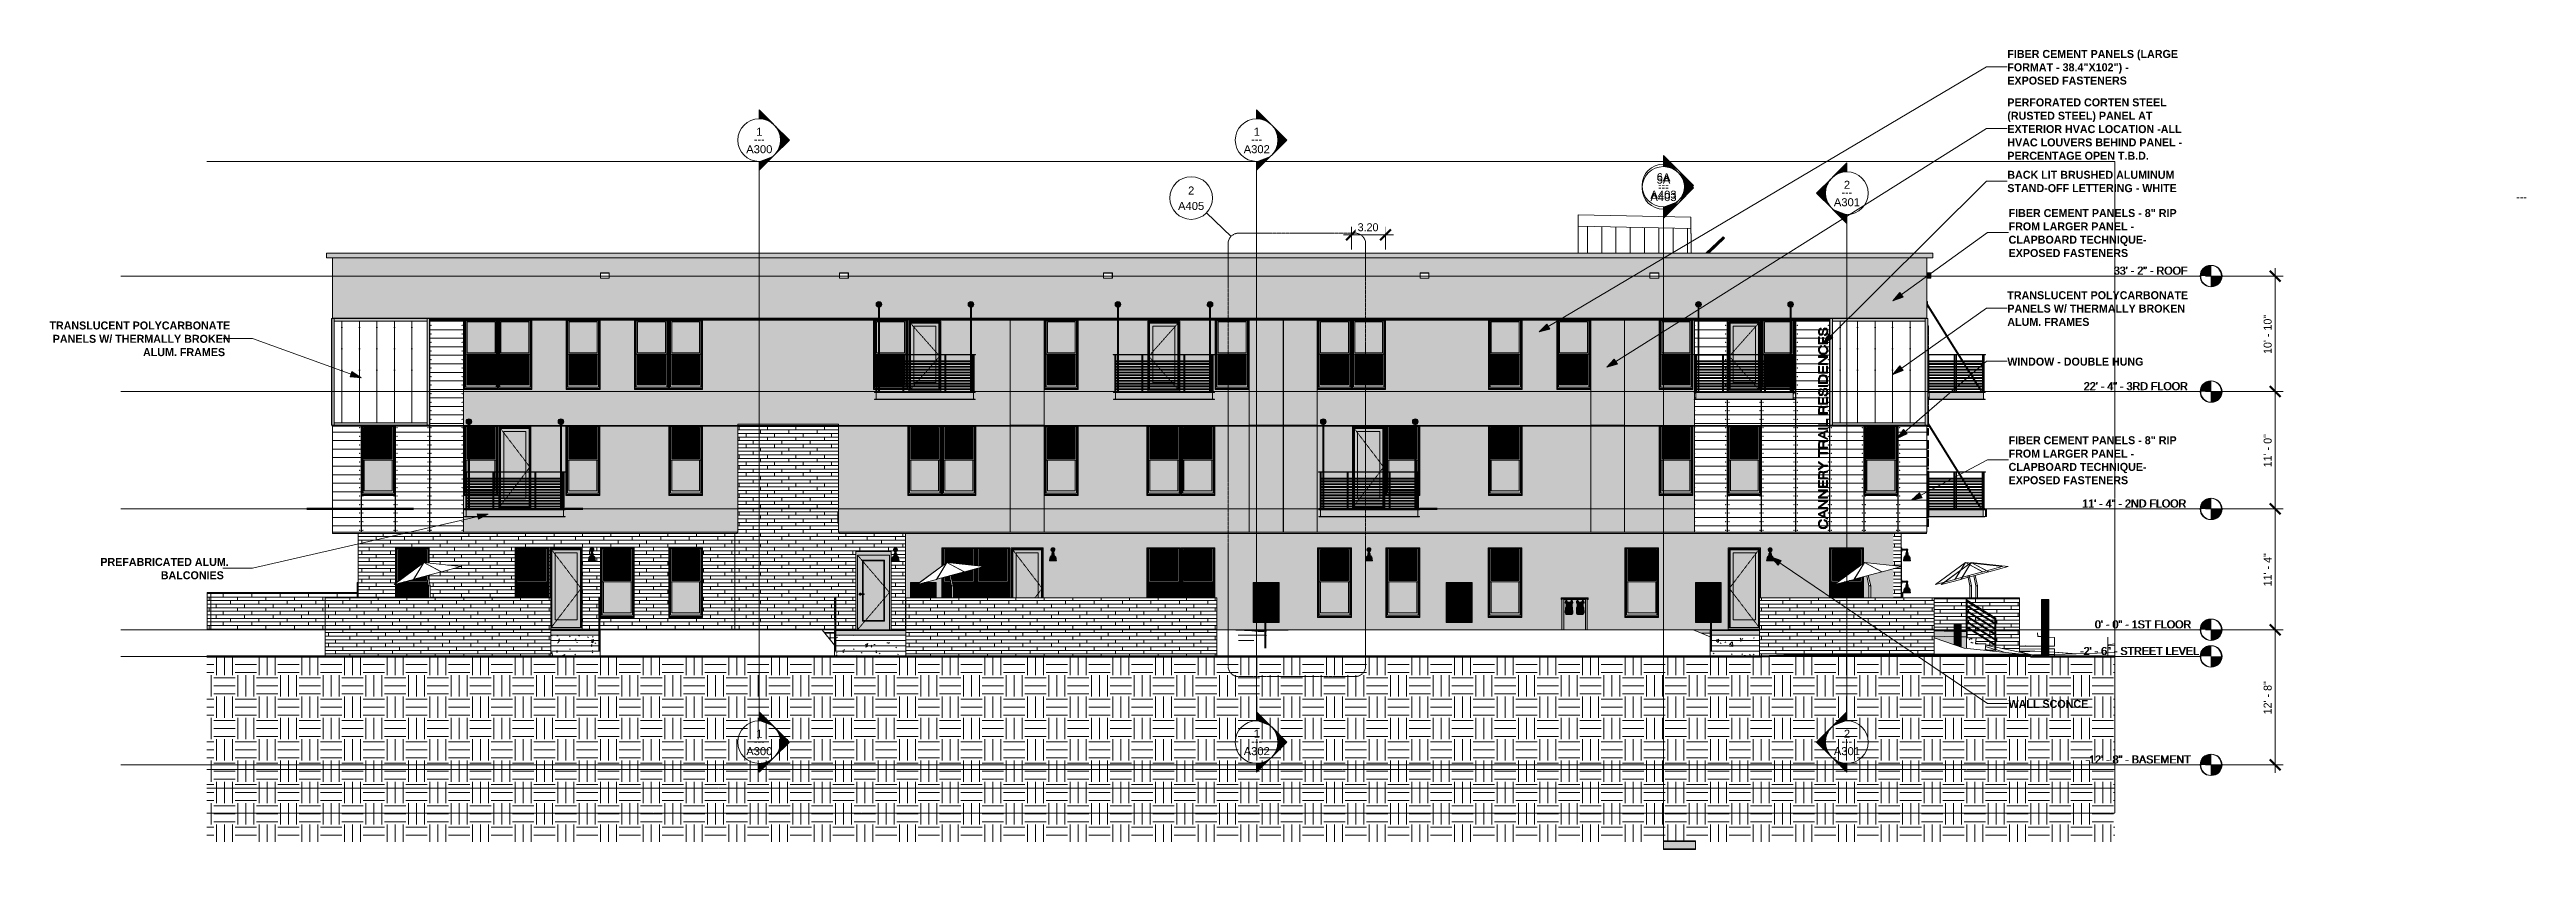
# Model space of a CAD drawing. Header units: inches. Extents: x 1750 to 8392, y -297 to 660.
# Drawn here: x 1750 to 4535, y -247 to 653 of the extents above; entities that cross this region are included whole.
import ezdxf

# ---------------------------------------------------------------- set-up
doc = ezdxf.new("R2010")
doc.units = ezdxf.units.IN
doc.header["$MEASUREMENT"] = 0
for name, pattern in [('Aligning Line 1_8_', [0.25, 0.125, -0.125]), ('Dash 1_16_', [0.125, 0.0625, -0.0625]), ('Dash Dot 3_16_', [0.3125, 0.1875, -0.0625, 0, -0.0625]), ('Grid Line 1_2_', [0.875, 0.5, -0.125, 0.125, -0.125])]:
    doc.linetypes.add(name, pattern=pattern)
for name, color, linetype, lineweight in [('0-1', 7, 'Continuous', 5), ('0-2', 7, 'Continuous', 9), ('0-3', 165, 'Continuous', 5), ('A-ANNO-DIMS', 211, 'Continuous', 9), ('A-ANNO-DIMS-96', 211, 'Continuous', 9), ('A-ANNO-SYMB', 150, 'Continuous', 9), ('A-ANNO-SYMB-1', 150, 'Dash Dot 3_16_', 9), ('A-AREA', 32, 'Continuous', 70), ('A-CLNG-1', 13, 'Continuous', 5), ('A-CLNG-2', 13, 'Continuous', 9), ('A-DOOR-1', 7, 'Continuous', 9), ('A-DOOR-2', 7, 'Dash 1_16_', 9), ('A-DOOR-3', 31, 'Continuous', 9), ('A-DOOR-4', 31, 'Dash 1_16_', 9), ('A-DOOR-FRAM', 31, 'Continuous', 9), ('A-DOOR-FRAM-1', 7, 'Continuous', 9), ('A-DOOR-GLAZ', 31, 'Continuous', 9), ('A-DOOR-GLAZ-1', 10, 'Continuous', 9), ('A-FLOR-1', 9, 'Continuous', 5), ('A-FLOR-2', 7, 'Continuous', 9), ('A-FLOR-3', 192, 'Continuous', 5), ('A-FLOR-4', 192, 'Continuous', 9), ('A-FLOR-HRAL', 11, 'Continuous', 9), ('A-FLOR-LEVL', 51, 'Continuous', 9), ('A-FLOR-LEVL-1', 51, 'Grid Line 1_2_', 9), ('A-FLOR-LEVL-2', 147, 'Continuous', 9), ('A-GENM', 5, 'Continuous', 9), ('A-GENM-1', 5, 'Continuous', 5), ('A-GLAZ-1', 151, 'Continuous', 9), ('A-GLAZ-2', 151, 'Continuous', 20), ('A-GLAZ-CWMG', 51, 'Continuous', 9), ('A-ROOF-1', 132, 'Continuous', 9), ('A-WALL-1', 113, 'Continuous', 9), ('A-WALL-PATT-1', 111, 'Continuous', 9), ('C-BLDG-PADS-1', 254, 'Continuous', 5), ('C-BLDG-PADS-2', 7, 'Continuous', 9), ('C-TOPO', 7, 'Continuous', 9), ('C-TOPO-1', 250, 'Continuous', 50), ('E-LITE-EQPM', 33, 'Continuous', 9), ('G-ANNO-SYMB', 111, 'Aligning Line 1_8_', 9), ('G-ANNO-SYMB-1', 147, 'Aligning Line 1_8_', 9), ('G-ANNO-SYMB-2', 111, 'Continuous', 9), ('G-ANNO-TEXT', 231, 'Continuous', 9), ('G-IMPT', 8, 'Continuous', 9), ('I-FURN', 30, 'Continuous', 9), ('Q-SPCQ', 91, 'Continuous', 9), ('S-FNDN', 32, 'Continuous', 13), ('S-FNDN-1', 32, 'Continuous', 9), ('S-STRS', 31, 'Continuous', 9)]:
    doc.layers.add(name, color=color, linetype=linetype, lineweight=lineweight)
doc.styles.add('Arial', font='arial.ttf', dxfattribs={"height": 9})
doc.styles.add('Century Gothic', font='ufonts.com_century-gothic.ttf', dxfattribs={"height": 9})
doc.styles.add('Century Gothic_B', font='GOTHICB.TTF', dxfattribs={"height": 9})
doc.dimstyles.new('OD__1_8__Tol__', dxfattribs={"dimscale": 12, "dimtxt": 9.397514, "dimasz": 1, "dimexe": 0.75, "dimexo": 0.5, "dimgap": 0.125, "dimtad": 1, "dimdec": 3, "dimrnd": 0.125, "dimzin": 3, "dimdsep": 46, "dimlunit": 4, "dimtxsty": 'Century Gothic', "dimblk1": 'OBLIQUE', "dimblk2": 'OBLIQUE', "dimsah": 1, "dimcen": 0.09, "dimdle": 0.75, "dimazin": 0, "dimtfac": 1, "dimtdec": 4, "dimtix": 1, "dimtmove": 0, "dimatfit": 3, "dimfxl": 1, "dimtvp": 1, "dimtfill": 1, "dimfrac": 2, "dimtolj": 1, "dimtzin": 0, "dimarcsym": 2})
doc.dimstyles.new('OD___00_FT_', dxfattribs={"dimscale": 12, "dimtxt": 9.397514, "dimasz": 1, "dimexe": 0.75, "dimexo": 0.5, "dimgap": 0.125, "dimtad": 1, "dimlfac": 0.083333, "dimrnd": 0.01, "dimzin": 0, "dimdsep": 46, "dimtxsty": 'Century Gothic', "dimblk1": 'OBLIQUE', "dimblk2": 'OBLIQUE', "dimsah": 1, "dimcen": 0.09, "dimdle": 0.75, "dimazin": 0, "dimtfac": 1, "dimtdec": 4, "dimtix": 1, "dimtmove": 0, "dimatfit": 3, "dimfxl": 1, "dimtvp": 1, "dimtfill": 1, "dimtolj": 1, "dimtzin": 0, "dimarcsym": 2})
pattern_1 = [(0, (2870.5, 0), (24, 24), [24, -24]), (0, (2870.5, 9), (24, 24), [24, -24]), (0, (2870.5, 18), (24, 24), [24, -24]), (90, (2873.5, 21), (-24, 24), [24, -24]), (90, (2882.5, 21), (-24, 24), [24, -24]), (90, (2891.5, 21), (-24, 24), [24, -24])]
pattern_2 = [(49.781, (2870.5, 5.49), (27.54276, -2.3909), [2.867, -31.537]), (355.038, (2870.5, 5.49), (-5.3279, 28.6613), [2.304, -25.343]), (100.531, (2872.794, 5.29), (22.21495, 26.26965), [2.429, -26.723]), (45.962, (2870.5, 13.11), (40.9817, -6.3068), [4.303, -47.329]), (96.687, (2873.914, 12.585), (35.891, 37.1178), [3.643, -40.078]), (351.251, (2870.5, 13.11), (35.8914, 37.1176), [3.455, -38.009]), (20.852, (2874.34, 11.205), (22.92095, -15.34096), [2.877, -31.649]), (326.206, (2874.34, 11.205), (9.343, 27.6307), [2.298, -25.283]), (71.317, (2876.25, 9.927), (32.2648, 12.2891), [2.431, -26.737]), (37.286, (2870.499, 5.49), (0.46729, 12.68453), [1.264, -23.702, 1.264, -24.391, -25.367]), (37.286, (2870.499, 5.49), (0.46729, 12.68453), [-50.62, 1.264, -24.104]), (7.443, (2870.499, 5.49), (10.10137, 15.02815), [1.267, -13.4, 1.267, -23.191, -9.695]), (7.443, (2870.499, 5.49), (10.10137, 15.02815), [-39.124, 1.267, -8.428]), (327.701, (2861.936, 5.49), (20.49866, -0.85914), [1.264, -8.314, 1.264, -28.621, -39.656]), (327.701, (2861.936, 5.49), (20.49866, -0.85914), [-39.464, 1.264, -38.391]), (317.721, (2858.096, 5.49), (22.3945, 3.81454), [1.263, -11.173, 1.263, -18.558, -28.125]), (317.721, (2858.096, 5.49), (22.3945, 3.81454), [-32.257, 1.263, -26.862])]
pattern_3 = [(49.781, (2870.5, 7.06), (27.54276, -2.3909), [2.867, -31.537]), (355.038, (2870.5, 7.06), (-5.3279, 28.6613), [2.304, -25.343]), (100.531, (2872.794, 6.86), (22.21495, 26.26965), [2.429, -26.723]), (45.962, (2870.5, 14.68), (40.9817, -6.3068), [4.303, -47.329]), (96.687, (2873.914, 14.154), (35.891, 37.1178), [3.643, -40.078]), (351.251, (2870.5, 14.68), (35.8914, 37.1176), [3.455, -38.009]), (20.852, (2874.34, 12.775), (22.92095, -15.34096), [2.877, -31.649]), (326.206, (2874.34, 12.775), (9.343, 27.6307), [2.298, -25.283]), (71.317, (2876.25, 11.496), (32.2648, 12.2891), [2.431, -26.737]), (37.286, (2870.499, 7.059), (0.46729, 12.68453), [1.264, -23.702, 1.264, -24.391, -25.367]), (37.286, (2870.499, 7.059), (0.46729, 12.68453), [-50.62, 1.264, -24.104]), (7.443, (2870.499, 7.059), (10.10137, 15.02815), [1.267, -13.4, 1.267, -23.191, -9.695]), (7.443, (2870.499, 7.059), (10.10137, 15.02815), [-39.124, 1.267, -8.428]), (327.701, (2861.936, 7.059), (20.49866, -0.85914), [1.264, -8.314, 1.264, -28.621, -39.656]), (327.701, (2861.936, 7.059), (20.49866, -0.85914), [-39.464, 1.264, -38.391]), (317.721, (2858.096, 7.059), (22.3945, 3.81454), [1.263, -11.173, 1.263, -18.558, -28.125]), (317.721, (2858.096, 7.059), (22.3945, 3.81454), [-32.257, 1.263, -26.862])]
pattern_4 = [(49.781, (2870.5, 8.628), (27.54276, -2.3909), [2.867, -31.537]), (355.038, (2870.5, 8.628), (-5.3279, 28.6613), [2.304, -25.343]), (100.531, (2872.794, 8.43), (22.21495, 26.26965), [2.429, -26.723]), (45.962, (2870.5, 16.25), (40.9817, -6.3068), [4.303, -47.329]), (96.687, (2873.914, 15.723), (35.891, 37.1178), [3.643, -40.078]), (351.251, (2870.5, 16.25), (35.8914, 37.1176), [3.455, -38.009]), (20.852, (2874.34, 14.344), (22.92095, -15.34096), [2.877, -31.649]), (326.206, (2874.34, 14.344), (9.343, 27.6307), [2.298, -25.283]), (71.317, (2876.25, 13.065), (32.2648, 12.2891), [2.431, -26.737]), (37.286, (2870.499, 8.628), (0.46729, 12.68453), [1.264, -23.702, 1.264, -24.391, -25.367]), (37.286, (2870.499, 8.628), (0.46729, 12.68453), [-50.62, 1.264, -24.104]), (7.443, (2870.499, 8.628), (10.10137, 15.02815), [1.267, -13.4, 1.267, -23.191, -9.695]), (7.443, (2870.499, 8.628), (10.10137, 15.02815), [-39.124, 1.267, -8.428]), (327.701, (2861.936, 8.628), (20.49866, -0.85914), [1.264, -8.314, 1.264, -28.621, -39.656]), (327.701, (2861.936, 8.628), (20.49866, -0.85914), [-39.464, 1.264, -38.391]), (317.721, (2858.096, 8.628), (22.3945, 3.81454), [1.263, -11.173, 1.263, -18.558, -28.125]), (317.721, (2858.096, 8.628), (22.3945, 3.81454), [-32.257, 1.263, -26.862])]
pattern_5 = [(49.781, (2870.5, 10.197), (27.54276, -2.3909), [2.867, -31.537]), (355.038, (2870.5, 10.197), (-5.3279, 28.6613), [2.304, -25.343]), (100.531, (2872.794, 9.998), (22.21495, 26.26965), [2.429, -26.723]), (45.962, (2870.5, 17.818), (40.9817, -6.3068), [4.303, -47.329]), (96.687, (2873.914, 17.293), (35.891, 37.1178), [3.643, -40.078]), (351.251, (2870.5, 17.82), (35.8914, 37.1176), [3.455, -38.009]), (20.852, (2874.34, 15.913), (22.92095, -15.34096), [2.877, -31.649]), (326.206, (2874.34, 15.913), (9.343, 27.6307), [2.298, -25.283]), (71.317, (2876.25, 14.635), (32.2648, 12.2891), [2.431, -26.737]), (37.286, (2870.499, 10.197), (0.46729, 12.68453), [1.264, -23.702, 1.264, -24.391, -25.367]), (37.286, (2870.499, 10.197), (0.46729, 12.68453), [-50.62, 1.264, -24.104]), (7.443, (2870.499, 10.197), (10.10137, 15.02815), [1.267, -13.4, 1.267, -23.191, -9.695]), (7.443, (2870.499, 10.197), (10.10137, 15.02815), [-39.124, 1.267, -8.428]), (327.701, (2861.936, 10.197), (20.49866, -0.85914), [1.264, -8.314, 1.264, -28.621, -39.656]), (327.701, (2861.936, 10.197), (20.49866, -0.85914), [-39.464, 1.264, -38.391]), (317.721, (2858.096, 10.197), (22.3945, 3.81454), [1.263, -11.173, 1.263, -18.558, -28.125]), (317.721, (2858.096, 10.197), (22.3945, 3.81454), [-32.257, 1.263, -26.862])]
pattern_6 = [(0, (2101.136, 0.8), (0, 4), []), (90, (2101.136, 0.8), (-8, 8), [4, -28]), (90, (2117.136, 4.8), (-8, 8), [4, -28])]
pattern_7 = [(0, (2712.324, 0.8), (0, 4), []), (90, (2712.324, 0.8), (-8, 8), [4, -28]), (90, (2728.324, 4.8), (-8, 8), [4, -28])]
pattern_8 = [(0, (1929.199, 0.8), (0, 4), []), (90, (1929.199, 0.8), (-8, 8), [4, -28]), (90, (1945.199, 4.8), (-8, 8), [4, -28])]
pattern_9 = [(0, (3060.324, 0.8), (0, 4), []), (90, (3060.324, 0.8), (-8, 8), [4, -28]), (90, (3076.324, 4.8), (-8, 8), [4, -28])]
pattern_10 = [(50, (2870.5, 0), (27.5427, -2.4099), [2.88, -31.68]), (355, (2870.5, 0), (-5.32784, 28.8843), [2.304, -25.344]), (100.451, (2872.794, -0.2), (22.2153, 26.4739), [2.448, -26.924]), (46.184, (2870.5, 7.68), (40.9819, -6.3564), [4.32, -47.52]), (96.636, (2873.914, 7.15), (35.8907, 37.4062), [3.671, -40.386]), (351.184, (2870.5, 7.68), (35.891, 37.4062), [3.456, -38.016]), (21, (2874.34, 5.76), (22.92104, -15.46073), [2.88, -31.68]), (326, (2874.34, 5.76), (9.3435, 27.84574), [2.304, -25.344]), (71.451, (2876.25, 4.472), (32.2648, 12.3844), [2.448, -26.924]), (37.5, (2870.499, 0), (0.466855, 12.78271), [1.267, -23.77, 1.267, -24.461, -25.44]), (37.5, (2870.499, 0), (0.466855, 12.78271), [-50.765, 1.267, -24.173]), (7.5, (2870.499, 0), (10.10159, 15.14509), [1.267, -13.402, 1.267, -23.194, -9.696]), (7.5, (2870.499, 0), (10.10159, 15.14509), [-39.13, 1.267, -8.429]), (327.5, (2861.936, 0), (20.49916, -0.86578), [1.267, -8.333, 1.267, -28.685, -39.744]), (327.5, (2861.936, 0), (20.49916, -0.86578), [-39.552, 1.267, -38.477]), (317.5, (2858.096, 0), (22.39478, 3.8443), [1.267, -11.213, 1.267, -18.624, -28.224]), (317.5, (2858.096, 0), (22.39478, 3.8443), [-32.371, 1.267, -26.957])]

msp = doc.modelspace()

# ---------------------------------------------------------------- texts
at = {"layer": 'A-ANNO-SYMB', "char_height": 9, "attachment_point": 1, "style": 'Arial'}
for s, insert, width in [('A405', (3018.7975, 481.3565), 35.754), ('2', (3030.0416, 498.7407), 8.484)]:
    msp.add_mtext(s, dxfattribs=dict(at, insert=insert, width=width))
at = {"layer": 'A-FLOR-LEVL', "char_height": 9, "attachment_point": 1, "style": 'Century Gothic'}
for s, insert, width in [('33\' - 2" - ROOF', (4070.5922, 408.5508), 104.232), ('22\' - 4" - 3RD FLOOR', (4036.841, 278.5508), 145.137), ('11\' - 4" - 2ND FLOOR', (4035.1025, 146.5508), 147.258), ('0\' - 0" - 1ST FLOOR', (4049.3513, 10.5508), 129.987), ('-2\' - 6" - STREET LEVEL', (4032.608, -19.4492), 150.288), ('-12\' - 8" - BASEMENT', (4038.8442, -141.4492), 142.713)]:
    msp.add_mtext(s, dxfattribs=dict(at, insert=insert, width=width))
at = {"layer": 'G-ANNO-SYMB-2', "char_height": 9, "attachment_point": 1}
for s, insert, width, style in [('1', (2544.5002, 564.8617), 8.484, 'Arial'), ('1', (3103.8278, 564.8617), 8.484, 'Arial'), ('A300', (2533.2561, 545.2255), 35.754, 'Arial'), ('---', (2541.8489, 556.355), 15.453, 'Century Gothic'), ('A302', (3092.5837, 545.2255), 35.754, 'Arial'), ('---', (3101.1765, 556.355), 15.453, 'Century Gothic'), ('5A', (3556.9008, 510.9752), 18.786, 'Arial'), ('6A', (3556.9008, 513.7412), 18.786, 'Arial'), ('2', (3767.4028, 505.1897), 8.484, 'Arial'), ('A403', (3549.9087, 494.105), 35.754, 'Arial'), ('A403', (3549.9087, 491.339), 35.754, 'Arial'), ('---', (3558.5014, 505.2345), 15.453, 'Century Gothic'), ('---', (3558.5014, 502.4685), 15.453, 'Century Gothic'), ('A301', (3756.1587, 485.5534), 35.754, 'Arial'), ('---', (3764.7514, 496.683), 15.453, 'Century Gothic'), ('A300', (2533.2561, -132.106), 35.754, 'Arial'), ('---', (2541.8489, -120.9764), 15.453, 'Century Gothic'), ('1', (2544.5002, -112.4697), 8.484, 'Arial'), ('A302', (3092.5837, -132.106), 35.754, 'Arial'), ('---', (3101.1765, -120.9764), 15.453, 'Century Gothic'), ('1', (3103.8278, -112.4697), 8.484, 'Arial'), ('A301', (3756.1587, -132.106), 35.754, 'Arial'), ('---', (3764.7514, -120.9764), 15.453, 'Century Gothic'), ('2', (3767.4028, -112.4697), 8.484, 'Arial')]:
    msp.add_mtext(s, dxfattribs=dict(at, insert=insert, width=width, style=style))
at = {"layer": 'G-ANNO-TEXT', "char_height": 9, "attachment_point": 1, "style": 'Century Gothic_B'}
for s, insert, width in [('FIBER CEMENT PANELS (LARGE', (3951.2073, 652.4167), 219.978), ('FORMAT - 38.4"X102") -', (3951.2073, 637.4167), 170.892), ('EXPOSED FASTENERS', (3951.2073, 622.4167), 150.591), ('PERFORATED CORTEN STEEL', (3951.2073, 597.8585), 198.768), ('(RUSTED STEEL) PANEL AT', (3951.2073, 582.8585), 179.073), ('EXTERIOR HVAC LOCATION -ALL', (3951.2073, 567.8585), 236.34), ('HVAC LOUVERS BEHIND PANEL -', (3951.2073, 552.8585), 235.734), ('PERCENTAGE OPEN T.B.D.', (3951.2073, 537.8585), 186.042), ('STAND-OFF LETTERING - WHITE', (3951.2073, 501.3932), 218.463), ('BACK LIT BRUSHED ALUMINUM', (3951.2073, 516.3932), 220.281), ('FIBER CEMENT PANELS - 8" RIP', (3952.6261, 473.3725), 216.948), ('FROM LARGER PANEL -', (3952.6261, 458.3725), 166.65), ('CLAPBOARD TECHNIQUE-', (3952.6261, 443.3725), 187.557), ('EXPOSED FASTENERS', (3952.6261, 428.3725), 150.591), ('TRANSLUCENT POLYCARBONATE', (3951.2073, 380.9221), 236.34), ('PANELS W/ THERMALLY BROKEN', (3951.2073, 365.9221), 231.795), ('TRANSLUCENT POLYCARBONATE', (1749.7334, 346.8477), 236.34), ('ALUM. FRAMES', (3951.2073, 350.9221), 108.777), ('PANELS W/ THERMALLY BROKEN', (1753.4834, 331.8477), 231.795), ('ALUM. FRAMES', (1854.9834, 316.8477), 108.777), ('WINDOW - DOUBLE HUNG', (3951.2073, 306.2006), 189.678), ('FIBER CEMENT PANELS - 8" RIP', (3952.6261, 217.7543), 216.948), ('FROM LARGER PANEL -', (3952.6261, 202.7543), 166.65), ('CLAPBOARD TECHNIQUE-', (3952.6261, 187.7543), 187.557), ('EXPOSED FASTENERS', (3952.6261, 172.7543), 150.591), ('PREFABRICATED ALUM.', (1806.9554, 80.8241), 166.953), ('BALCONIES', (1874.9554, 65.8241), 84.537), ('WALL SCONCE', (3952.6261, -78.9247), 108.171)]:
    msp.add_mtext(s, dxfattribs=dict(at, insert=insert, width=width))

# ---------------------------------------------------------------- blocks, each defined once
blk = doc.blocks.new('CTR  - Topography_rvt-1-BUILDING ELEVATION - EAST')
at = {"layer": 'C-BLDG-PADS-1'}
for points in [[(3877.3, -1.5), (3877.3, 0), (3868.8, 0), (3868.8, -1.3), (3870.9, -1.4)], [(3998.9, -30), (3995.5, -29.7), (3989.7, -29.7), (3989.7, -29.2), (3981.4, -28.6), (3988.4, -30), (3996.6, -30)]]:
    blk.add_hatch(color=256, dxfattribs=at).paths.add_polyline_path(points, flags=0)
at = {"layer": 'C-TOPO'}
h = blk.add_hatch(dxfattribs=at)
h.set_pattern_fill('FP_8', color=256, style=0, pattern_type=2)
h.set_pattern_definition(pattern_1)
h.paths.add_polyline_path([(2195, -238.8), (2313.6, -238.8), (2313.6, -30), (1926.9, -30), (1926.9, -238.8), (2191.1, -238.8)], flags=0)
h = blk.add_hatch(dxfattribs=at)
h.set_pattern_fill('FP_8', color=256, style=0, pattern_type=2)
h.set_pattern_definition(pattern_1)
h.paths.add_polyline_path([(2313.6, -238.8), (2369.1, -238.8), (2369.1, -30), (2313.6, -30), (2313.6, -180)], flags=0)
h = blk.add_hatch(dxfattribs=at)
h.set_pattern_fill('FP_8', color=256, style=0, pattern_type=2)
h.set_pattern_definition(pattern_1)
h.paths.add_polyline_path([(2612.7, -238.8), (2632.3, -238.8), (2632.3, -30), (2369.1, -30), (2369.1, -238.8), (2599.9, -238.8)], flags=0)
h = blk.add_hatch(dxfattribs=at)
h.set_pattern_fill('FP_8', color=256, style=0, pattern_type=2)
h.set_pattern_definition(pattern_1)
h.paths.add_polyline_path([(2701.5, -238.8), (2714.7, -238.8), (2714.7, -30), (2632.3, -30), (2632.3, -238.8), (2693.8, -238.8)], flags=0)
h = blk.add_hatch(dxfattribs=at)
h.set_pattern_fill('FP_8', color=256, style=0, pattern_type=2)
h.set_pattern_definition(pattern_1)
h.paths.add_polyline_path([(2891.1, -238.8), (2906.7, -238.8), (2906.7, -30), (2714.7, -30), (2714.7, -238.8), (2883.7, -238.8)], flags=0)
h = blk.add_hatch(dxfattribs=at)
h.set_pattern_fill('FP_8', color=256, style=0, pattern_type=2)
h.set_pattern_definition(pattern_1)
h.paths.add_polyline_path([(2914.3, -238.8), (2964.3, -238.8), (2964.3, -30), (2906.7, -30), (2906.7, -238.8)], flags=0)
h = blk.add_hatch(dxfattribs=at)
h.set_pattern_fill('FP_8', color=256, style=0, pattern_type=2)
h.set_pattern_definition(pattern_1)
h.paths.add_polyline_path([(2964.3, -238.8), (3617.1, -238.8), (3617.1, -30), (2964.3, -30), (2964.3, -180)], flags=0)
h = blk.add_hatch(dxfattribs=at)
h.set_pattern_fill('FP_8', color=256, style=0, pattern_type=2)
h.set_pattern_definition(pattern_1)
h.paths.add_polyline_path([(3621.9, -238.8), (3674.7, -238.8), (3674.7, -30), (3617.1, -30), (3617.1, -238.8)], flags=0)
h = blk.add_hatch(dxfattribs=at)
h.set_pattern_fill('FP_8', color=256, style=0, pattern_type=2)
h.set_pattern_definition(pattern_1)
h.paths.add_polyline_path([(3978, -238.8), (4004.2, -238.8), (4004.2, -30), (3978, -30), (3974.5, -28.3), (3716.3, -28.3), (3674.7, -30), (3674.7, -238.8), (3975.8, -238.8)], flags=0)
h = blk.add_hatch(dxfattribs=at)
h.set_pattern_fill('FP_8', color=256, style=0, pattern_type=2)
h.set_pattern_definition(pattern_1)
h.paths.add_polyline_path([(4035.5, -238.8), (4064.2, -238.8), (4064.2, -30), (4004.2, -30), (4004.2, -238.8), (4018.9, -238.8)], flags=0)
h = blk.add_hatch(dxfattribs=at)
h.set_pattern_fill('FP_8', color=256, style=0, pattern_type=2)
h.set_pattern_definition(pattern_1)
h.paths.add_polyline_path([(4072, -238.8), (4072, -30), (4064.2, -30), (4064.2, -238.8)], flags=0)
at = {"layer": 'C-BLDG-PADS-2'}
for p, q in [((3868.8, 0), (3877.3, 0)), ((3877.3, -1.5), (3877.3, 0)), ((3981.2, -28.5), (3989.7, -29.2)), ((3995.5, -29.7), (3998.9, -30))]:
    blk.add_line(p, q, dxfattribs=at)
at = {"layer": 'C-TOPO'}
for p, q in [((1972.9, 0), (1926.9, 0)), ((2019.8, 0), (1972.9, 0)), ((2019.8, 0), (2059.8, 0)), ((2059.7, 0), (2059.8, 0)), ((2367.6, 0), (2346.1, 0)), ((2373.8, 0), (2368.6, 0)), ((2373.8, 0), (2484.4, 0)), ((2484.4, 0), (2574.5, 0)), ((2574.5, 0), (2618.7, 0)), ((2618.7, 0), (2632.3, -17.3)), ((3167.2, 0), (3117.9, -0.8)), ((3167.2, 0), (3301.1, 0)), ((3301.1, 0), (3422.4, 0)), ((3545.7, 0), (3422.4, 0)), ((3597.8, 0), (3545.7, 0)), ((3617.1, -8.1), (3597.8, 0)), ((3104.7, -0.7), (3062.4, -0.1)), ((3902.7, -20.6), (3868.8, -9)), ((3902.7, -20.6), (3974.5, -28.3)), ((3915.5, -15.1), (3920.1, -16)), ((3915.5, -15.2), (3917.9, -16)), ((3926.5, -21.8), (3929.4, -23)), ((3926.8, -18.8), (3937.1, -22.1)), ((3927, -17.4), (3937.1, -19.5)), ((3938.1, -19.7), (3988.4, -30)), ((3938.1, -22.4), (3947.7, -25.4)), ((3964.8, -18.5), (3971.6, -18)), ((3975.6, -18.5), (3964.8, -18.5)), ((3964.8, -18.5), (3975.6, -18.5)), ((3964.8, -21.8), (3989.7, -21.6)), ((3989.7, -21.6), (3964.8, -21.8)), ((3964.8, -25.1), (3982, -24)), ((3964.8, -24), (3982, -24)), ((3971.2, -18), (3971.6, -18)), ((3975.6, -18.5), (3989.7, -18.5)), ((3975.6, -18.5), (3989.7, -18.5)), ((3981.8, -24), (3982, -24)), ((3982, -24), (3989.7, -24.5)), ((3985.6, -7.5), (3985, -3.3)), ((3985, -3.3), (3985.6, -7.5)), ((3985.6, -7.5), (3989.7, -7.7)), ((3989.7, -7.7), (3985.6, -7.5)), ((3997.7, -8.2), (4004.2, -8.6)), ((4004.2, -8.6), (3997.7, -8.2)), ((3997.7, -18.5), (4004.2, -18.5)), ((3997.7, -18.5), (4004.2, -18.5)), ((3997.7, -21.6), (4002.6, -21.5)), ((4002.6, -21.5), (3997.7, -21.6)), ((3997.7, -25), (4004.2, -25.4)), ((3997.7, -27.9), (4004.2, -27.8)), ((4002.6, -21.5), (4004.2, -21.5)), ((4002.6, -21.5), (4004.2, -21.5)), ((4004.2, -10), (4004.2, -8.6)), ((4004.2, -8.6), (4004.2, -10)), ((4004.2, -10), (4004.2, -18)), ((4004.2, -10), (4004.2, -18)), ((4004.2, -18), (4004.2, -18.5)), ((4004.2, -18.5), (4004.2, -18)), ((4004.2, -21.7), (4004.2, -21.5)), ((4004.2, -21.7), (4004.2, -21.5)), ((4004.2, -21.7), (4004.2, -25.4)), ((4004.2, -25.4), (4004.2, -21.7)), ((4004.2, -27.8), (4004.2, -25.4)), ((4004.2, -27.8), (4004.2, -25.4)), ((4025.9, -27.1), (4004.2, -25.4)), ((4028.8, -27), (4004.2, -25.4)), ((4007.8, -25.7), (4004.2, -25.4)), ((4004.2, -27.8), (4064.2, -25.8)), ((4004.2, -27.8), (4004.2, -29.9)), ((4004.2, -29.9), (4004.2, -27.8)), ((4064.2, -16.9), (4064.2, -8.2)), ((4064.2, -8.2), (4064.2, -16.9)), ((4072, -15.8), (4064.2, -16.9)), ((4064.2, -16.9), (4065.3, -16.8)), ((4064.2, -16.9), (4064.2, -18)), ((4064.2, -16.9), (4064.2, -18)), ((4072, -17.7), (4064.2, -18)), ((4064.2, -18), (4064.2, -25.8)), ((4064.4, -18), (4064.2, -18)), ((4064.2, -25.8), (4064.2, -18)), ((4064.2, -25.8), (4072, -25.6)), ((4064.2, -30), (4064.2, -25.8)), ((4064.2, -30), (4064.2, -25.8)), ((1926.9, -30), (1945.7, -30)), ((1945.7, -30), (1978.4, -30)), ((2002.3, -30), (1978.4, -30)), ((2002.3, -30), (2097.3, -30)), ((2122.3, -30), (2097.3, -30)), ((2172.2, -30), (2122.3, -30)), ((2202.1, -30), (2172.2, -30)), ((2202.1, -30), (2271.9, -30)), ((2313.6, -30), (2271.9, -30)), ((2337.7, -30), (2313.6, -30)), ((2337.7, -30), (2369.1, -30)), ((2442.3, -30), (2369.1, -30)), ((2442.3, -30), (2556.7, -30)), ((2592.5, -30), (2556.7, -30)), ((2592.5, -30), (2612.7, -30)), ((2612.7, -30), (2632.3, -30)), ((2693.8, -30), (2632.3, -30)), ((2693.8, -30), (2714.7, -30)), ((2747.4, -30), (2714.7, -30)), ((2747.4, -30), (2756.2, -30)), ((2756.2, -30), (2770.2, -30)), ((2823.4, -30), (2770.2, -30)), ((2879.4, -30), (2823.4, -30)), ((2879.4, -30), (2891.1, -30)), ((2904.4, -30), (2891.1, -30)), ((2906.7, -30), (2904.4, -30)), ((2918.7, -30), (2906.7, -30)), ((2918.7, -30), (2943.9, -30)), ((2964.3, -30), (2943.9, -30)), ((2979.4, -30), (2964.3, -30)), ((2994.7, -30), (2979.4, -30)), ((3031.2, -30), (2994.7, -30)), ((3031.2, -30), (3058.1, -30)), ((3087.7, -30), (3058.1, -30)), ((3093.4, -30), (3087.7, -30)), ((3093.4, -30), (3144.1, -30)), ((3144.1, -30), (3169.8, -30)), ((3202.1, -30), (3169.8, -30)), ((3202.1, -30), (3212.4, -30)), ((3240, -30), (3212.4, -30)), ((3288, -30), (3240, -30)), ((3288, -30), (3332.6, -30)), ((3332.6, -30), (3366.8, -30)), ((3403.6, -30), (3366.8, -30)), ((3403.6, -30), (3435, -30)), ((3435, -30), (3468.1, -30)), ((3468.1, -30), (3501.8, -30)), ((3501.8, -30), (3541.1, -30)), ((3541.1, -30), (3599.2, -30)), ((3611.9, -30), (3599.2, -30)), ((3617.1, -30), (3611.9, -30)), ((3624.7, -30), (3617.1, -30)), ((3674.7, -30), (3624.7, -30)), ((3675.1, -30), (3674.7, -30)), ((3716.3, -28.3), (3675.1, -30)), ((3716.3, -28.3), (3974.5, -28.3)), ((3974.5, -28.3), (3978, -30)), ((3978, -30), (3977.9, -30)), ((3978, -30), (3993, -30)), ((3980.7, -28.4), (3989.7, -28.2)), ((3993, -30), (4004.2, -30)), ((3998.1, -29.9), (4004.2, -29.9)), ((3998.1, -29.9), (4004.2, -29.9)), ((4018.9, -30), (4004.2, -30)), ((4018.9, -30), (4064.2, -30)), ((4072, -30), (4064.2, -30))]:
    blk.add_line(p, q, dxfattribs=at)
at = {"layer": 'C-TOPO-1'}
for p, q in [((1945.7, -30), (1926.9, -30)), ((1978.4, -30), (1945.7, -30)), ((2002.3, -30), (1978.4, -30)), ((2097.3, -30), (2002.3, -30)), ((2122.3, -30), (2097.3, -30)), ((2172.2, -30), (2122.3, -30)), ((2202.1, -30), (2172.2, -30)), ((2271.9, -30), (2202.1, -30)), ((2313.6, -30), (2271.9, -30)), ((2313.6, -30), (2337.7, -30)), ((2337.7, -30), (2369.1, -30)), ((2442.3, -30), (2369.1, -30)), ((2556.7, -30), (2442.3, -30)), ((2592.5, -30), (2556.7, -30)), ((2612.7, -30), (2592.5, -30)), ((2632.3, -30), (2612.7, -30)), ((2632.3, -30), (2693.8, -30)), ((2693.8, -30), (2714.7, -30)), ((2747.4, -30), (2714.7, -30)), ((2756.2, -30), (2747.4, -30)), ((2770.2, -30), (2756.2, -30)), ((2823.4, -30), (2770.2, -30)), ((2879.4, -30), (2823.4, -30)), ((2891.1, -30), (2879.4, -30)), ((2904.4, -30), (2891.1, -30)), ((2906.7, -30), (2904.4, -30)), ((2906.7, -30), (2918.7, -30)), ((2918.7, -30), (2943.9, -30)), ((2943.9, -30), (2964.3, -30)), ((2979.4, -30), (2964.3, -30)), ((2994.7, -30), (2979.4, -30)), ((3031.2, -30), (2994.7, -30)), ((3058.1, -30), (3031.2, -30)), ((3087.7, -30), (3058.1, -30)), ((3093.4, -30), (3087.7, -30)), ((3144.1, -30), (3093.4, -30)), ((3169.8, -30), (3144.1, -30)), ((3202.1, -30), (3169.8, -30)), ((3212.4, -30), (3202.1, -30)), ((3240, -30), (3212.4, -30)), ((3288, -30), (3240, -30)), ((3332.6, -30), (3288, -30)), ((3366.8, -30), (3332.6, -30)), ((3403.6, -30), (3366.8, -30)), ((3435, -30), (3403.6, -30)), ((3468.1, -30), (3435, -30)), ((3501.8, -30), (3468.1, -30)), ((3541.1, -30), (3501.8, -30)), ((3599.2, -30), (3541.1, -30)), ((3611.9, -30), (3599.2, -30)), ((3617.1, -30), (3611.9, -30)), ((3617.1, -30), (3624.7, -30)), ((3624.7, -30), (3674.7, -30)), ((3675.1, -30), (3674.7, -30)), ((3716.3, -28.3), (3675.1, -30)), ((3974.5, -28.3), (3716.3, -28.3)), ((3978, -30), (3974.5, -28.3)), ((3993, -30), (3978, -30)), ((4004.2, -30), (3993, -30)), ((4018.9, -30), (4004.2, -30)), ((4064.2, -30), (4018.9, -30)), ((4064.2, -30), (4072, -30))]:
    blk.add_line(p, q, dxfattribs=at)
blk = doc.blocks.new('STOREFRONT DOOR B - ALUM_ STILE W_ GLASS INSET-2299182-BUILDING ELEVATION - EAST')
at = {"layer": 'A-DOOR-1'}
h = blk.add_hatch(color=256, dxfattribs=at)
h.paths.add_polyline_path([(2694.3, 0), (2694.3, 84), (2658.3, 84), (2658.3, 0), (2688.3, 0)], flags=0)
h.paths.add_polyline_path([(2664, 9.7), (2664, 39.6), (2662.3, 39.6), (2662.2, 39.4), (2662, 39.1), (2661.8, 39), (2661.5, 38.9), (2661.2, 38.8), (2660.9, 38.9), (2660.6, 39), (2660.3, 39.2), (2660.2, 39.4), (2660, 39.7), (2660, 40), (2660.1, 40.4), (2660.2, 40.6), (2660.3, 40.8), (2660.6, 41), (2660.9, 41.1), (2661.2, 41.2), (2661.5, 41.1), (2661.8, 41), (2662, 40.8), (2662.2, 40.6), (2662.3, 40.4), (2664, 40.4), (2664, 78.3), (2688.6, 78.3), (2688.6, 9.7), (2664, 9.7)], flags=0)
h = blk.add_hatch(color=256, dxfattribs=at)
h.paths.add_polyline_path([(2664, 9.7), (2664.1, 9.8), (2664, 39.6), (2664, 39.6), (2664, 9.7)], flags=0)
h.paths.add_polyline_path([(2664.1, 40.4), (2664.1, 40.4), (2664, 78.3), (2664, 78.3), (2664, 40.4), (2664.1, 40.4)], flags=0)
for points in [[(2688.6, 78.2), (2688.6, 78.3), (2664, 78.3), (2664.1, 78.2), (2688.3, 78.2)], [(2664.2, 9.8), (2688.6, 9.8), (2688.6, 78.2), (2664.1, 78.2), (2664.1, 40.4), (2664.6, 40.4), (2664.6, 77.7), (2688, 77.7), (2688, 10.3), (2664.6, 10.3), (2664.6, 39.6), (2664.1, 39.6), (2664.1, 9.8)], [(2664.8, 77.5), (2687.9, 77.6), (2688, 77.7), (2664.6, 77.7), (2664.8, 77.5)], [(2688.6, 9.7), (2688.6, 78.3), (2688.6, 78.2), (2688.6, 9.7), (2688.6, 9.7)], [(2664.6, 40), (2666, 40), (2666, 40.4), (2661.9, 40.4), (2661.9, 40), (2664.3, 40)], [(2662.1, 39.6), (2666, 39.6), (2666, 40), (2661.9, 40), (2661.9, 39.6), (2661.9, 39.6)], [(2664, 9.7), (2688.6, 9.7), (2688.6, 9.8), (2664, 9.7), (2664, 9.7)], [(2672.6, 10.3), (2688, 10.3), (2687.9, 10.5), (2664.8, 10.4), (2664.7, 10.3), (2668.5, 10.3)]]:
    blk.add_hatch(color=256, dxfattribs=at).paths.add_polyline_path(points, flags=0)
h = blk.add_hatch(color=256, dxfattribs=at)
h.paths.add_polyline_path([(2664.6, 10.3), (2664.8, 10.5), (2664.8, 39.6), (2664.6, 39.6), (2664.6, 10.3)], flags=0)
h.paths.add_polyline_path([(2664.7, 40.4), (2664.8, 40.4), (2664.8, 77.6), (2664.6, 77.7), (2664.6, 40.4)], flags=0)
h = blk.add_hatch(color=256, dxfattribs=at)
h.paths.add_polyline_path([(2688, 10.3), (2688, 48.4), (2688, 77.7), (2687.9, 77.5), (2687.9, 10.4), (2688, 10.3)], flags=0)
h.paths.add_polyline_path([(2688, 10.4), (2688, 10.4), (2688, 10.5)], flags=0)
h = blk.add_hatch(color=256, dxfattribs=at)
h.paths.add_polyline_path([(2661.9, 39.6), (2661.8, 39.7), (2661.9, 39.6)], flags=0)
h.paths.add_polyline_path([(2661.2, 38.8), (2661.5, 38.9), (2661.8, 39), (2662, 39.2), (2662.2, 39.4), (2662.3, 39.6), (2661.8, 39.6), (2661.5, 39.6), (2661.2, 39.6), (2661, 39.7), (2660.9, 39.8), (2660.9, 40.2), (2661.1, 40.4), (2661.3, 40.4), (2661.6, 40.3), (2662.1, 40.4), (2662.3, 40.4), (2662.2, 40.6), (2662, 40.8), (2661.8, 41), (2661.5, 41.1), (2661.2, 41.2), (2660.9, 41.1), (2660.6, 41), (2660.3, 40.8), (2660.2, 40.6), (2660, 40.3), (2660, 40), (2660.1, 39.6), (2660.2, 39.4), (2660.3, 39.2), (2660.6, 39), (2660.9, 38.9)], flags=0)
h.paths.add_polyline_path([(2661.9, 39.8), (2661.8, 40.1), (2661.8, 40), (2661.8, 39.9)], flags=0)
h = blk.add_hatch(color=256, dxfattribs=at)
h.paths.add_polyline_path([(2661, 40), (2661.5, 40), (2661.8, 40.4), (2661.5, 40.4), (2661.2, 40.4), (2661, 40.3), (2660.9, 40.1), (2660.9, 40)], flags=0)
h.paths.add_polyline_path([(2661.8, 40), (2661.9, 40.3), (2661.8, 40.3), (2661.5, 40), (2661.7, 40)], flags=0)
h = blk.add_hatch(color=256, dxfattribs=at)
h.paths.add_polyline_path([(2661.5, 40), (2661.9, 39.7), (2661.8, 39.9), (2661.8, 40), (2661.6, 40)], flags=0)
h.paths.add_polyline_path([(2661.3, 39.6), (2661.6, 39.7), (2661.8, 39.7), (2661.5, 40), (2660.9, 40), (2661, 39.7), (2661.1, 39.6), (2661.3, 39.6)], flags=0)
at = {"layer": 'A-DOOR-FRAM-1'}
blk.add_hatch(color=256, dxfattribs=at).paths.add_polyline_path([(2694.3, 0), (2696.3, 0), (2696.3, 88), (2656.3, 88), (2656.3, 0), (2658.3, 0), (2658.3, 84), (2694.3, 84), (2694.3, 0.5)], flags=0)
at = {"layer": 'A-DOOR-GLAZ-1'}
blk.add_hatch(color=256, dxfattribs=at).paths.add_polyline_path([(2664.8, 10.5), (2687.9, 10.5), (2687.9, 77.5), (2664.8, 77.5), (2664.8, 40.4), (2666, 40.4), (2666, 39.6), (2664.8, 39.6), (2664.8, 10.8)], flags=0)
at = {"layer": 'A-DOOR-1'}
for p, q in [((2658.3, 84), (2658.3, 0)), ((2694.3, 84), (2658.3, 84)), ((2694.3, 0), (2694.3, 84)), ((2664, 78.3), (2664, 40.4)), ((2688.6, 78.3), (2664, 78.3)), ((2664.8, 40.4), (2664.8, 77.5)), ((2664.8, 77.5), (2687.9, 77.5)), ((2687.9, 77.5), (2687.9, 10.5)), ((2688.6, 9.7), (2688.6, 78.3)), ((2666, 40.4), (2661.9, 40.4)), ((2661.9, 39.6), (2666, 39.6)), ((2664, 39.6), (2664, 9.7)), ((2664.8, 10.5), (2664.8, 39.6)), ((2666, 40.4), (2666, 40)), ((2666, 40), (2666, 39.6)), ((2664, 9.7), (2688.6, 9.7)), ((2687.9, 10.5), (2664.8, 10.5)), ((2658.3, 0), (2694.3, 0))]:
    blk.add_line(p, q, dxfattribs=at)
at = {"layer": 'A-DOOR-1', "flags": 128}
for points in [[(2661.9, 40.4), (2661.8, 40.4), (2661.8, 40.4), (2661.8, 40.4), (2661.8, 40.4), (2661.8, 40.4), (2661.7, 40.4), (2661.7, 40.4), (2661.7, 40.4), (2661.7, 40.4), (2661.6, 40.4), (2661.6, 40.4), (2661.6, 40.4), (2661.6, 40.4), (2661.6, 40.4), (2661.5, 40.4), (2661.5, 40.4), (2661.5, 40.4), (2661.5, 40.4), (2661.5, 40.4), (2661.4, 40.4), (2661.4, 40.4), (2661.4, 40.4), (2661.4, 40.4), (2661.4, 40.4), (2661.4, 40.4), (2661.4, 40.4), (2661.3, 40.4), (2661.3, 40.4), (2661.3, 40.4), (2661.3, 40.4), (2661.3, 40.4), (2661.3, 40.4), (2661.3, 40.4), (2661.3, 40.4), (2661.3, 40.4), (2661.3, 40.4), (2661.3, 40.4), (2661.3, 40.4), (2661.3, 40.4)], [(2661.3, 39.6), (2661.3, 39.6), (2661.3, 39.6), (2661.3, 39.6), (2661.3, 39.6), (2661.3, 39.6), (2661.3, 39.6), (2661.3, 39.6), (2661.3, 39.6), (2661.3, 39.6), (2661.3, 39.6), (2661.3, 39.6), (2661.3, 39.6), (2661.4, 39.6), (2661.4, 39.6), (2661.4, 39.6), (2661.4, 39.6), (2661.4, 39.6), (2661.4, 39.6), (2661.4, 39.6), (2661.5, 39.6), (2661.5, 39.6), (2661.5, 39.6), (2661.5, 39.6), (2661.5, 39.6), (2661.5, 39.6), (2661.6, 39.6), (2661.6, 39.6), (2661.6, 39.6), (2661.6, 39.6), (2661.7, 39.6), (2661.7, 39.6), (2661.7, 39.6), (2661.7, 39.6), (2661.7, 39.6), (2661.8, 39.6), (2661.8, 39.6), (2661.8, 39.6), (2661.8, 39.6), (2661.9, 39.6), (2661.9, 39.6)]]:
    blk.add_lwpolyline(points, dxfattribs=at)
at = {"layer": 'A-DOOR-1'}
for centre, radius, start, end in [((2661.2, 40), 1.18, 19.6343, 180), ((2661.2, 40), 1.18, 180, 340.4367), ((2661.3, 40), 0.394, 150, 180), ((2661.3, 40), 0.394, 180, 210), ((2661.3, 40), 0.394, 90, 105), ((2661.3, 40), 0.394, 255, 270)]:
    blk.add_arc(centre, radius, start, end, dxfattribs=at)
for points, knots in [([(2664.1, 78.2), (2664.1, 78.2), (2664.1, 78.3), (2664.1, 78.3), (2664, 78.3), (2664, 78.3), (2664, 78.3), (2664, 78.3), (2664, 78.3), (2664, 78.3), (2664, 78.3), (2664, 78.3), (2664, 78.3), (2664, 78.3)], [-1, -1, -1, -1, -0.833333, -0.75, -0.666667, -0.625, -0.583333, -0.5, -0.416667, -0.333333, -0.25, -0.166667, 0, 0, 0, 0]), ([(2664.8, 77.5), (2664.8, 77.5), (2664.8, 77.5), (2664.8, 77.5), (2664.8, 77.6), (2664.8, 77.6), (2664.7, 77.6), (2664.7, 77.6), (2664.7, 77.6), (2664.7, 77.6), (2664.7, 77.6), (2664.7, 77.6), (2664.6, 77.7), (2664.6, 77.7), (2664.6, 77.7)], [-1, -1, -1, -1, -0.833333, -0.75, -0.666667, -0.583333, -0.541667, -0.5, -0.416667, -0.375, -0.333333, -0.25, -0.166667, 0, 0, 0, 0]), ([(2688, 77.7), (2688, 77.7), (2688, 77.7), (2688, 77.6), (2688, 77.6), (2687.9, 77.6), (2687.9, 77.6), (2687.9, 77.6), (2687.9, 77.6), (2687.9, 77.6), (2687.9, 77.6), (2687.9, 77.5), (2687.9, 77.5), (2687.9, 77.5), (2687.9, 77.5)], [0, 0, 0, 0, 0.166667, 0.25, 0.333333, 0.375, 0.416667, 0.5, 0.541667, 0.583333, 0.666667, 0.75, 0.833333, 1, 1, 1, 1]), ([(2688.6, 78.3), (2688.6, 78.3), (2688.6, 78.3), (2688.6, 78.3), (2688.6, 78.3), (2688.6, 78.3), (2688.6, 78.3), (2688.6, 78.3), (2688.6, 78.3), (2688.6, 78.3), (2688.6, 78.3), (2688.6, 78.3), (2688.6, 78.2), (2688.6, 78.2)], [0, 0, 0, 0, 0.166667, 0.25, 0.333333, 0.416667, 0.5, 0.583333, 0.666667, 0.708333, 0.75, 0.833333, 1, 1, 1, 1]), ([(2664, 9.7), (2664, 9.7), (2664, 9.7), (2664, 9.7), (2664, 9.7), (2664, 9.7), (2664, 9.7), (2664, 9.7), (2664, 9.7), (2664.1, 9.7), (2664.1, 9.7), (2664.1, 9.7), (2664.1, 9.8), (2664.1, 9.8)], [0, 0, 0, 0, 0.166667, 0.25, 0.333333, 0.416667, 0.5, 0.583333, 0.666667, 0.708333, 0.75, 0.833333, 1, 1, 1, 1]), ([(2664.6, 10.3), (2664.6, 10.3), (2664.6, 10.3), (2664.7, 10.4), (2664.7, 10.4), (2664.7, 10.4), (2664.7, 10.4), (2664.7, 10.4), (2664.7, 10.4), (2664.8, 10.4), (2664.8, 10.4), (2664.8, 10.5), (2664.8, 10.5), (2664.8, 10.5), (2664.8, 10.5)], [0, 0, 0, 0, 0.166667, 0.25, 0.333333, 0.375, 0.416667, 0.5, 0.541667, 0.583333, 0.666667, 0.75, 0.833333, 1, 1, 1, 1]), ([(2688, 10.3), (2688, 10.3), (2688, 10.3), (2688, 10.4), (2688, 10.4), (2687.9, 10.4), (2687.9, 10.4), (2687.9, 10.4), (2687.9, 10.4), (2687.9, 10.4), (2687.9, 10.4), (2687.9, 10.5), (2687.9, 10.5), (2687.9, 10.5), (2687.9, 10.5)], [0, 0, 0, 0, 0.166667, 0.25, 0.333333, 0.375, 0.416667, 0.5, 0.541667, 0.583333, 0.666667, 0.75, 0.833333, 1, 1, 1, 1]), ([(2688.6, 9.7), (2688.6, 9.7), (2688.6, 9.7), (2688.6, 9.7), (2688.6, 9.7), (2688.6, 9.7), (2688.6, 9.7), (2688.6, 9.7), (2688.6, 9.7), (2688.6, 9.7), (2688.6, 9.7), (2688.6, 9.7), (2688.6, 9.8), (2688.6, 9.8)], [0, 0, 0, 0, 0.166667, 0.25, 0.333333, 0.416667, 0.5, 0.583333, 0.666667, 0.708333, 0.75, 0.833333, 1, 1, 1, 1])]:
    blk.add_open_spline(points, degree=3, knots=knots, dxfattribs=at)
at = {"layer": 'A-DOOR-2'}
for p, q in [((2658.3, 84), (2694.3, 42)), ((2694.3, 42), (2658.3, 0))]:
    blk.add_line(p, q, dxfattribs=at)
at = {"layer": 'A-DOOR-FRAM-1'}
for p, q in [((2696.3, 88), (2656.3, 88)), ((2658.3, 0), (2658.3, 84)), ((2658.3, 84), (2694.3, 84)), ((2694.3, 0), (2694.3, 84)), ((2656.3, 0), (2658.3, 0)), ((2696.3, 0), (2694.3, 0))]:
    blk.add_line(p, q, dxfattribs=at)
blk = doc.blocks.new('Level - Level Head - Circle-V87-BUILDING ELEVATION - EAST')
at = {"layer": 'A-FLOR-LEVL'}
h = blk.add_hatch(color=256, dxfattribs=at)
edge = h.paths.add_edge_path(flags=0)
edge.add_line((4180.7, 0), (4168.7, 0))
edge.add_arc((4180.7, 0), 12, 90, 180, ccw=False)
edge.add_line((4180.7, 12), (4180.7, 0))
h = blk.add_hatch(color=256, dxfattribs=at)
edge = h.paths.add_edge_path(flags=0)
edge.add_line((4180.7, -12), (4180.7, 0))
edge.add_line((4180.7, 0), (4192.7, 0))
edge.add_arc((4180.7, 0), 12, 270, 360, ccw=False)
at = {"layer": 'A-FLOR-LEVL-2'}
blk.add_circle((4180.7, 0), 12, dxfattribs=at)
blk = doc.blocks.new('CTR - 1st Phase -Stairs _ Elevators_rvt-1-BUILDING ELEVATION - EAST')
at = {"layer": 'A-FLOR-1'}
blk.add_hatch(color=256, dxfattribs=at).paths.add_polyline_path([(2636.9, 120), (2636.9, 132), (2636.3, 132), (2636.3, 120)], flags=0)
at = {"layer": 'A-FLOR-2'}
for p, q in [((2636.3, 132), (2636.9, 132)), ((2636.3, 132), (2636.3, 120)), ((2636.9, 120), (2636.3, 120))]:
    blk.add_line(p, q, dxfattribs=at)
at = {"layer": 'A-FLOR-LEVL-1'}
for p, q in [((1830.2, 398), (4168.7, 398)), ((1830.2, 268), (4168.7, 268)), ((1830.2, 136), (4168.7, 136)), ((1830.2, 0), (4168.7, 0)), ((1830.2, -30), (4168.7, -30)), ((1830.2, -152), (4168.7, -152))]:
    blk.add_line(p, q, dxfattribs=at)
at = {"layer": 'G-ANNO-SYMB-1'}
for p, q in [((1926.9, 527), (4072, 527)), ((4072, 527), (4072, -206.5)), ((1926.9, -206.5), (4072, -206.5))]:
    blk.add_line(p, q, dxfattribs=at)
at = {"layer": '0-2'}
blk.add_blockref('STOREFRONT DOOR B - ALUM_ STILE W_ GLASS INSET-2299182-BUILDING ELEVATION - EAST', (0, 0), dxfattribs=at)
at = {"layer": '0-3'}
for p in [(0, 398), (0, 268), (0, 136), (0, 0), (0, -30), (0, -152)]:
    blk.add_blockref('Level - Level Head - Circle-V87-BUILDING ELEVATION - EAST', p, dxfattribs=at)
at = {"layer": 'A-FLOR-LEVL', "char_height": 9, "attachment_point": 1, "style": 'Century Gothic'}
for s, insert, width in [('33\' - 2" - ROOF', (4071.3, 408.6), 104.232), ('22\' - 4" - 3RD FLOOR', (4037.6, 278.6), 145.137), ('11\' - 4" - 2ND FLOOR', (4035.9, 146.6), 147.258), ('0\' - 0" - 1ST FLOOR', (4050.1, 10.6), 129.987), ('-2\' - 6" - STREET LEVEL', (4033.4, -19.4), 150.288), ('-12\' - 8" - BASEMENT', (4039.6, -141.4), 142.713)]:
    blk.add_mtext(s, dxfattribs=dict(at, insert=insert, width=width))
blk = doc.blocks.new('Basic Wall _ EXT - FIBER CEMENT - LARGE - ___-2505162-BUILDING ELEVATION - EAST')
at = {"layer": 'A-WALL-1'}
h = blk.add_hatch(color=256, dxfattribs=at)
h.paths.add_polyline_path([(2523.7, 229.1), (2523.7, 229.1), (2523.7, 229.7), (2325.4, 229.7), (2325.4, 229.1), (2330.5, 229.1), (2330.5, 229.5), (2368.6, 229.5), (2368.6, 229.1), (2446.1, 229.1), (2446.1, 229.5), (2484.1, 229.5), (2484.1, 229.1), (2523.4, 229.1)], flags=0)
h.paths.add_polyline_path([(2067.6, 229.1), (2100.5, 229.1), (2100.5, 229.5), (2138.5, 229.5), (2138.5, 229.1), (2215.7, 229.1), (2215.7, 229.5), (2220.9, 229.5), (2220.9, 229.7), (2067.6, 229.7)], flags=0)
h.paths.add_polyline_path([(2253.7, 229.1), (2324.4, 229.1), (2324.4, 229.7), (2221.9, 229.7), (2221.9, 229.5), (2253.7, 229.5)], flags=0)
for points in [[(2523.7, 229.7), (2523.7, 229.8), (2523.7, 229.7)], [(3739, 229.7), (3739, 229.8), (3736.9, 229.7)]]:
    blk.add_hatch(color=256, dxfattribs=at).paths.add_polyline_path(points, flags=0)
h = blk.add_hatch(color=256, dxfattribs=at)
h.paths.add_polyline_path([(3860.5, 229.1), (3861, 229.1), (3861, 229.7), (3749, 229.7), (3749, 229.3), (3739, 229.3), (3739, 229.7), (3286, 229.7), (3286, 229.5), (3290.5, 229.5), (3290.5, 229.1), (3367.7, 229.1), (3367.7, 229.5), (3405.7, 229.5), (3405.7, 229.1), (3559.7, 229.1), (3559.7, 229.5), (3597.7, 229.5), (3597.7, 229.1), (3636.5, 229.1), (3636.5, 229.5), (3674.5, 229.5), (3674.5, 229.1), (3790.1, 229.1), (3790.1, 229.5), (3828.1, 229.5), (3828.1, 229.1), (3860.4, 229.1)], flags=0)
h.paths.add_polyline_path([(2637.5, 229.1), (2714.9, 229.1), (2714.9, 229.5), (2752.9, 229.5), (2752.9, 229.1), (2753.3, 229.1), (2753.3, 229.5), (2791.3, 229.5), (2791.3, 229.1), (2868.5, 229.1), (2868.5, 229.5), (2906.5, 229.5), (2906.5, 229.1), (2983.7, 229.1), (2983.7, 229.5), (3021.7, 229.5), (3021.7, 229.1), (3022.1, 229.1), (3022.1, 229.5), (3060.1, 229.5), (3060.1, 229.1), (3181.5, 229.1), (3181.5, 229.7), (2636.9, 229.7), (2636.9, 229.1), (2637, 229.1)], flags=0)
h.paths.add_polyline_path([(3182.5, 229.1), (3252.5, 229.1), (3252.5, 229.5), (3285, 229.5), (3285, 229.7), (3182.5, 229.7), (3182.5, 229.5)], flags=0)
for p, q in [((2067.6, 229.7), (2067.9, 229.8)), ((2067.6, 229.1), (2067.6, 229.7)), ((2067.6, 229.7), (2220.9, 229.7)), ((2067.6, 229.1), (2100.5, 229.1)), ((2138.5, 229.1), (2215.7, 229.1)), ((2221.9, 229.7), (2324.4, 229.7)), ((2253.7, 229.1), (2324.4, 229.1)), ((2325.4, 229.7), (2523.7, 229.7)), ((2325.4, 229.1), (2330.5, 229.1)), ((2368.6, 229.1), (2446.1, 229.1)), ((2484.1, 229.1), (2523.7, 229.1)), ((2523.7, 229.7), (2523.7, 229.1)), ((2636.9, 229.1), (2636.9, 229.7)), ((2636.9, 229.7), (3181.5, 229.7)), ((2636.9, 229.1), (2714.9, 229.1)), ((2752.9, 229.1), (2753.3, 229.1)), ((2791.3, 229.1), (2868.5, 229.1)), ((2906.5, 229.1), (2983.7, 229.1)), ((3021.7, 229.1), (3022.1, 229.1)), ((3060.1, 229.1), (3181.5, 229.1)), ((3182.5, 229.7), (3285, 229.7)), ((3182.5, 229.1), (3252.5, 229.1)), ((3286, 229.7), (3739, 229.7)), ((3290.5, 229.1), (3367.7, 229.1)), ((3405.7, 229.1), (3559.7, 229.1)), ((3597.7, 229.1), (3636.5, 229.1)), ((3674.5, 229.1), (3790.1, 229.1)), ((3749, 229.7), (3861, 229.7)), ((3828.1, 229.1), (3861, 229.1)), ((3860.7, 229.8), (3861, 229.7)), ((3861, 229.7), (3861, 229.1))]:
    blk.add_line(p, q, dxfattribs=at)
blk = doc.blocks.new('Basic Wall _ EXT - FIBER CEMENT - LARGE - ___-2162455-BUILDING ELEVATION - EAST')
at = {"layer": 'A-WALL-1'}
h = blk.add_hatch(color=256, dxfattribs=at)
h.paths.add_polyline_path([(3055.2, 349), (3603.5, 349), (3603.5, 350.4), (3055.2, 350.4)], flags=0)
h.paths.add_polyline_path([(3053.9, 349), (3054.2, 349), (3054.2, 350.4), (2951.7, 350.4), (2951.7, 349), (3049.7, 349)], flags=0)
h.paths.add_polyline_path([(2177.1, 349), (2681.9, 349), (2681.9, 350.4), (2067.6, 350.4), (2067.6, 350.1), (2177.1, 350.1)], flags=0)
h.paths.add_polyline_path([(2949.5, 349), (2950.7, 349), (2950.7, 350.4), (2786.4, 350.4), (2786.4, 349), (2949.2, 349)], flags=0)
h.paths.add_polyline_path([(3751.2, 349), (3751.7, 349), (3751.7, 350.1), (3861, 350.1), (3861, 350.4), (3708, 350.4), (3708, 349), (3736.9, 349)], flags=0)
h.paths.add_polyline_path([(3703.4, 349), (3707, 349), (3707, 350.4), (3604.5, 350.4), (3604.5, 349), (3703.3, 349)], flags=0)
h.paths.add_polyline_path([(2682.9, 349), (2785.4, 349), (2785.4, 350.4), (2682.9, 350.4)], flags=0)
h = blk.add_hatch(color=256, dxfattribs=at)
h.paths.add_polyline_path([(2177.1, 348.7), (2681.9, 348.7), (2681.9, 349), (2177.1, 349)], flags=0)
h.paths.add_polyline_path([(3751.7, 348.7), (3751.7, 349), (3708, 349), (3708, 348.7), (3751, 348.7)], flags=0)
h.paths.add_polyline_path([(3703.4, 348.7), (3707, 348.7), (3707, 349), (3604.5, 349), (3604.5, 348.7), (3703.3, 348.7)], flags=0)
h.paths.add_polyline_path([(3603.5, 348.7), (3603.5, 349), (3055.2, 349), (3055.2, 348.7), (3602.8, 348.7)], flags=0)
h.paths.add_polyline_path([(2682.9, 348.7), (2785.4, 348.7), (2785.4, 349), (2682.9, 349), (2682.9, 348.7)], flags=0)
h.paths.add_polyline_path([(2786.4, 348.7), (2950.7, 348.7), (2950.7, 349), (2786.4, 349), (2786.4, 348.7)], flags=0)
h.paths.add_polyline_path([(2951.7, 348.7), (3054.2, 348.7), (3054.2, 349), (2951.7, 349), (2951.7, 348.7)], flags=0)
h = blk.add_hatch(color=256, dxfattribs=at)
h.paths.add_polyline_path([(2177.1, 348.5), (2681.9, 348.6), (2681.9, 348.7), (2177.1, 348.6), (2177.1, 348.6)], flags=0)
h.paths.add_polyline_path([(2830.1, 348.5), (2950.7, 348.6), (2950.7, 348.7), (2786.4, 348.6), (2786.4, 348.5), (2828.6, 348.5)], flags=0)
h.paths.add_polyline_path([(3750.9, 348.5), (3751.7, 348.6), (3751.7, 348.7), (3708, 348.6), (3708, 348.5), (3736.9, 348.5)], flags=0)
h.paths.add_polyline_path([(3703.3, 348.5), (3707, 348.6), (3707, 348.7), (3604.5, 348.6), (3604.5, 348.5), (3703.3, 348.5)], flags=0)
h.paths.add_polyline_path([(2781.7, 348.5), (2785.4, 348.6), (2785.4, 348.7), (2682.9, 348.6), (2682.9, 348.5), (2781.6, 348.5)], flags=0)
h.paths.add_polyline_path([(3603.5, 348.5), (3603.5, 348.7), (3055.2, 348.6), (3055.2, 348.5), (3602.8, 348.5)], flags=0)
h.paths.add_polyline_path([(2951.7, 348.5), (3054.2, 348.6), (3054.2, 348.7), (2951.7, 348.6), (2951.7, 348.6)], flags=0)
for points in [[(3603.5, 350.4), (3603.5, 350.4), (3602.8, 350.4)], [(3603.5, 348.5), (3603.5, 348.5), (3602.8, 348.5)], [(3751.7, 348.5), (3751.7, 348.5), (3750.9, 348.5)]]:
    blk.add_hatch(color=256, dxfattribs=at).paths.add_polyline_path(points, flags=0)
for p, q in [((2067.6, 350.1), (2067.6, 350.4)), ((2067.6, 350.4), (2067.9, 350.4)), ((2067.6, 350.4), (2681.9, 350.4)), ((2177.1, 349), (2681.9, 349)), ((2177.1, 348.5), (2681.9, 348.5)), ((2682.9, 350.4), (2785.4, 350.4)), ((2682.9, 349), (2785.4, 349)), ((2682.9, 348.5), (2785.4, 348.5)), ((2786.4, 350.4), (2950.7, 350.4)), ((2786.4, 349), (2950.7, 349)), ((2786.4, 348.5), (2950.7, 348.5)), ((2951.7, 350.4), (3054.2, 350.4)), ((2951.7, 349), (3054.2, 349)), ((2951.7, 348.5), (3054.2, 348.5)), ((3055.2, 350.4), (3603.5, 350.4)), ((3055.2, 349), (3603.5, 349)), ((3055.2, 348.5), (3603.5, 348.5)), ((3604.5, 350.4), (3707, 350.4)), ((3604.5, 349), (3707, 349)), ((3604.5, 348.5), (3707, 348.5)), ((3708, 350.4), (3861, 350.4)), ((3708, 349), (3751.7, 349)), ((3708, 348.5), (3751.7, 348.5)), ((3860.7, 350.4), (3861, 350.4)), ((3861, 350.4), (3861, 350.1))]:
    blk.add_line(p, q, dxfattribs=at)
blk = doc.blocks.new('Basic Wall _ EXT - FIBER CEMENT - SMALL - ___-2145929-BUILDING ELEVATION - EAST')
at = {"layer": 'A-WALL-1'}
blk.add_hatch(color=256, dxfattribs=at).paths.add_polyline_path([(2067.9, 418.5), (3867.3, 418.5), (3867.3, 423.7), (2061.4, 423.7), (2061.4, 418.5)], flags=0)
for p, q in [((2061.4, 418.5), (2061.4, 423.7)), ((2061.4, 423.7), (3867.3, 423.7)), ((2061.4, 418.5), (3867.3, 418.5)), ((3867.3, 423.7), (3867.3, 418.5))]:
    blk.add_line(p, q, dxfattribs=at)
blk = doc.blocks.new('Basic Wall _ EXT - FIBER CEMENT - LARGE - ___-2505168-BUILDING ELEVATION - EAST')
at = {"layer": 'A-WALL-1'}
for p, q in [((3861, 229.7), (3860.7, 229.8)), ((3861, 229.1), (3861, 229.7))]:
    blk.add_line(p, q, dxfattribs=at)
blk = doc.blocks.new('Basic Wall _ EXT - FIBER CEMENT - LARGE - ___-2162461-BUILDING ELEVATION - EAST')
at = {"layer": 'A-WALL-1'}
for p, q in [((3861, 350.4), (3860.7, 350.4)), ((3861, 350.1), (3861, 350.4))]:
    blk.add_line(p, q, dxfattribs=at)
blk = doc.blocks.new('Basic Wall _ EXT - FIBER CEMENT - SMALL - ___-2145935-BUILDING ELEVATION - EAST')
at = {"layer": 'A-WALL-1'}
blk.add_line((3867.3, 418.5), (3867.3, 423.7), dxfattribs=at)
blk = doc.blocks.new('Door-Inswing-Andersen-400_Series-Single - 3_ 0-1_8_ x 6_ 7-1_2_ - 3rd floor-2651896-BUILDING ELEVATION - EAST')
at = {"layer": 'A-DOOR-FRAM'}
h = blk.add_hatch(color=256, dxfattribs=at)
h.paths.add_polyline_path([(2716.9, 269.5), (2716.9, 270.2), (2715.9, 270.2), (2715.9, 269.5), (2716.6, 269.5)], flags=0)
h.paths.add_polyline_path([(2751.9, 269.5), (2752, 269.5), (2752, 270.2), (2751, 270.2), (2751, 269.5), (2751.2, 269.5)], flags=0)
h.paths.add_polyline_path([(2751.9, 271.1), (2752, 271.1), (2752, 273.4), (2751, 273.4), (2751, 271.1), (2751.2, 271.1)], flags=0)
h.paths.add_polyline_path([(2715.9, 271.1), (2716.9, 271.1), (2716.9, 273.4), (2715.9, 273.4), (2715.9, 271.2)], flags=0)
h.paths.add_polyline_path([(2751, 274.3), (2752, 274.3), (2752, 276.5), (2751, 276.5), (2751, 275.7)], flags=0)
h.paths.add_polyline_path([(2716.1, 274.3), (2716.9, 274.3), (2716.9, 276.5), (2715.9, 276.5), (2715.9, 274.3), (2715.9, 274.3)], flags=0)
h.paths.add_polyline_path([(2716, 277.4), (2716.9, 277.4), (2716.9, 279.7), (2715.9, 279.7), (2715.9, 277.4)], flags=0)
h.paths.add_polyline_path([(2752, 277.4), (2752, 279.7), (2751, 279.7), (2751, 277.4), (2751.9, 277.4)], flags=0)
h.paths.add_polyline_path([(2715.9, 280.6), (2716.9, 280.6), (2716.9, 282.8), (2715.9, 282.8)], flags=0)
h.paths.add_polyline_path([(2751, 280.6), (2752, 280.6), (2752, 282.8), (2751, 282.8)], flags=0)
h.paths.add_polyline_path([(2752, 283.7), (2752, 286), (2751, 286), (2751, 283.7), (2751.8, 283.7)], flags=0)
h.paths.add_polyline_path([(2716.6, 283.7), (2716.9, 283.7), (2716.9, 286), (2715.9, 286), (2715.9, 283.7), (2716.1, 283.7)], flags=0)
h.paths.add_polyline_path([(2751.2, 286.9), (2752, 286.9), (2752, 289.1), (2751, 289.1), (2751, 286.9)], flags=0)
h.paths.add_polyline_path([(2716.1, 286.9), (2716.9, 286.9), (2716.9, 289.1), (2715.9, 289.1), (2715.9, 286.9)], flags=0)
h.paths.add_polyline_path([(2751.7, 290), (2752, 290), (2752, 292.2), (2751, 292.2), (2751, 290), (2751.2, 290)], flags=0)
h.paths.add_polyline_path([(2716.1, 290), (2716.9, 290), (2716.9, 292.2), (2715.9, 292.2), (2715.9, 290)], flags=0)
h.paths.add_polyline_path([(2751.7, 293.2), (2752, 293.2), (2752, 295.4), (2751, 295.4), (2751, 293.2), (2751.2, 293.2)], flags=0)
h.paths.add_polyline_path([(2716.6, 293.2), (2716.9, 293.2), (2716.9, 295.4), (2715.9, 295.4), (2715.9, 293.2), (2716.2, 293.2)], flags=0)
h.paths.add_polyline_path([(2751.2, 296.3), (2752, 296.3), (2752, 298.5), (2751, 298.5), (2751, 296.3)], flags=0)
h.paths.add_polyline_path([(2716.9, 296.3), (2716.9, 298.5), (2715.9, 298.5), (2715.9, 296.3), (2716.6, 296.3)], flags=0)
h.paths.add_polyline_path([(2716.6, 299.5), (2716.9, 299.5), (2716.9, 301.5), (2715.9, 301.5), (2715.9, 299.5), (2716.3, 299.5)], flags=0)
h.paths.add_polyline_path([(2752, 299.5), (2752, 301.5), (2751, 301.5), (2751, 299.5), (2751.6, 299.5)], flags=0)
h.paths.add_polyline_path([(2751.5, 302.5), (2752, 302.5), (2752, 309.2), (2751, 309.2), (2751, 302.5), (2751.2, 302.5)], flags=0)
h.paths.add_polyline_path([(2716.6, 302.5), (2716.9, 302.5), (2716.9, 309.2), (2715.9, 309.2), (2715.9, 302.5), (2716.3, 302.5)], flags=0)
h.paths.add_polyline_path([(2716.1, 309.7), (2716.9, 309.7), (2716.9, 346.1), (2751, 346.1), (2751, 309.7), (2752, 309.7), (2752, 347.1), (2715.9, 347.1), (2715.9, 309.7)], flags=0)
for points in [[(2717.2, 345.7), (2750.6, 345.7), (2751, 346.1), (2716.9, 346.1), (2717, 345.9)], [(2749.9, 345.1), (2750.6, 345.7), (2717.2, 345.7), (2717.9, 345.1), (2748.1, 345.1)], [(2716.9, 268.2), (2752, 268.2), (2752, 269.5), (2715.9, 269.5), (2715.9, 268.2), (2716.6, 268.2)], [(2731.3, 269.5), (2749.9, 269.5), (2749.9, 269.8), (2717.9, 269.8), (2717.9, 269.5), (2722.9, 269.5)]]:
    blk.add_hatch(color=256, dxfattribs=at).paths.add_polyline_path(points, flags=0)
h = blk.add_hatch(color=256, dxfattribs=at)
h.paths.add_polyline_path([(2717.2, 269.5), (2717.2, 270.2), (2716.9, 270.2), (2716.9, 269.5)], flags=0)
h.paths.add_polyline_path([(2716.9, 271.1), (2717.2, 271.1), (2717.2, 273.4), (2716.9, 273.4)], flags=0)
h.paths.add_polyline_path([(2716.9, 274.3), (2717.2, 274.3), (2717.2, 276.5), (2716.9, 276.5), (2716.9, 275.7)], flags=0)
h.paths.add_polyline_path([(2716.9, 277.4), (2717.2, 277.4), (2717.2, 279.7), (2716.9, 279.7), (2716.9, 278.1)], flags=0)
h.paths.add_polyline_path([(2716.9, 280.6), (2717.2, 280.6), (2717.2, 282.8), (2716.9, 282.8)], flags=0)
h.paths.add_polyline_path([(2716.9, 283.7), (2717.2, 283.7), (2717.2, 286), (2716.9, 286)], flags=0)
h.paths.add_polyline_path([(2716.9, 286.9), (2717.2, 286.9), (2717.2, 289.1), (2716.9, 289.1), (2716.9, 287.7)], flags=0)
h.paths.add_polyline_path([(2716.9, 290), (2717.2, 290), (2717.2, 292.2), (2716.9, 292.2)], flags=0)
h.paths.add_polyline_path([(2716.9, 293.2), (2717.2, 293.2), (2717.2, 295.4), (2716.9, 295.4)], flags=0)
h.paths.add_polyline_path([(2717.2, 296.3), (2717.2, 298.5), (2716.9, 298.5), (2716.9, 296.3)], flags=0)
h.paths.add_polyline_path([(2716.9, 299.5), (2717.2, 299.5), (2717.2, 301.5), (2716.9, 301.5)], flags=0)
h.paths.add_polyline_path([(2716.9, 302.5), (2717.2, 302.5), (2717.2, 309.2), (2716.9, 309.2)], flags=0)
h.paths.add_polyline_path([(2716.9, 309.7), (2717.2, 309.7), (2717.2, 345.7), (2716.9, 346.1), (2716.9, 311.6)], flags=0)
h = blk.add_hatch(color=256, dxfattribs=at)
h.paths.add_polyline_path([(2717.9, 269.5), (2717.9, 270.2), (2717.2, 270.2), (2717.2, 269.5)], flags=0)
h.paths.add_polyline_path([(2717.9, 271.1), (2717.9, 273.4), (2717.2, 273.4), (2717.2, 271.1), (2717.3, 271.1)], flags=0)
h.paths.add_polyline_path([(2717.9, 274.3), (2717.9, 276.5), (2717.2, 276.5), (2717.2, 274.3), (2717.3, 274.3)], flags=0)
h.paths.add_polyline_path([(2717.2, 277.4), (2717.9, 277.4), (2717.9, 279.7), (2717.2, 279.7), (2717.2, 278.1)], flags=0)
h.paths.add_polyline_path([(2717.2, 280.6), (2717.9, 280.6), (2717.9, 282.8), (2717.2, 282.8)], flags=0)
h.paths.add_polyline_path([(2717.2, 283.7), (2717.9, 283.7), (2717.9, 286), (2717.2, 286)], flags=0)
h.paths.add_polyline_path([(2717.2, 286.9), (2717.9, 286.9), (2717.9, 289.1), (2717.2, 289.1), (2717.2, 287.7)], flags=0)
h.paths.add_polyline_path([(2717.2, 290), (2717.9, 290), (2717.9, 292.2), (2717.2, 292.2)], flags=0)
h.paths.add_polyline_path([(2717.9, 293.2), (2717.9, 295.4), (2717.2, 295.4), (2717.2, 293.2), (2717.3, 293.2)], flags=0)
h.paths.add_polyline_path([(2717.2, 296.3), (2717.9, 296.3), (2717.9, 298.5), (2717.2, 298.5)], flags=0)
h.paths.add_polyline_path([(2717.3, 299.5), (2717.9, 299.5), (2717.9, 301.5), (2717.2, 301.5), (2717.2, 299.5)], flags=0)
h.paths.add_polyline_path([(2717.2, 302.5), (2717.9, 302.5), (2717.9, 309.2), (2717.2, 309.2)], flags=0)
h.paths.add_polyline_path([(2717.2, 309.7), (2717.9, 309.7), (2717.9, 345.1), (2717.2, 345.7), (2717.2, 311.6)], flags=0)
h = blk.add_hatch(color=256, dxfattribs=at)
h.paths.add_polyline_path([(2746.4, 269.8), (2749.9, 269.8), (2749.9, 270.2), (2717.9, 270.2), (2717.9, 269.8), (2745.9, 269.8)], flags=0)
h.paths.add_polyline_path([(2746.4, 271.1), (2749.9, 271.1), (2749.9, 273.4), (2717.9, 273.4), (2717.9, 271.1), (2745.9, 271.1)], flags=0)
h.paths.add_polyline_path([(2731.3, 274.3), (2749.9, 274.3), (2749.9, 276.5), (2717.9, 276.5), (2717.9, 274.3), (2722.9, 274.3)], flags=0)
h.paths.add_polyline_path([(2746.7, 277.4), (2749.9, 277.4), (2749.9, 279.7), (2746.4, 279.7), (2746.4, 278.1), (2721.5, 278.1), (2721.5, 279.7), (2717.9, 279.7), (2717.9, 277.4), (2746.4, 277.4)], flags=0)
h.paths.add_polyline_path([(2749.9, 280.6), (2749.9, 282.8), (2746.4, 282.8), (2746.4, 280.6), (2748.1, 280.6)], flags=0)
h.paths.add_polyline_path([(2721.5, 280.6), (2721.5, 282.8), (2717.9, 282.8), (2717.9, 280.6), (2721.3, 280.6)], flags=0)
h.paths.add_polyline_path([(2721.5, 283.7), (2721.5, 286), (2717.9, 286), (2717.9, 283.7), (2721.1, 283.7)], flags=0)
h.paths.add_polyline_path([(2748.1, 283.7), (2749.9, 283.7), (2749.9, 286), (2746.4, 286), (2746.4, 283.7), (2746.7, 283.7)], flags=0)
h.paths.add_polyline_path([(2721.5, 286.9), (2721.5, 289.1), (2717.9, 289.1), (2717.9, 286.9), (2720.9, 286.9)], flags=0)
h.paths.add_polyline_path([(2746.9, 286.9), (2749.9, 286.9), (2749.9, 289.1), (2746.4, 289.1), (2746.4, 286.9)], flags=0)
h.paths.add_polyline_path([(2721.5, 290), (2721.5, 292.2), (2717.9, 292.2), (2717.9, 290), (2720.8, 290)], flags=0)
h.paths.add_polyline_path([(2746.4, 290), (2749.9, 290), (2749.9, 292.2), (2746.4, 292.2)], flags=0)
h.paths.add_polyline_path([(2721.5, 293.2), (2721.5, 295.4), (2717.9, 295.4), (2717.9, 293.2), (2720.6, 293.2)], flags=0)
h.paths.add_polyline_path([(2749.9, 293.2), (2749.9, 295.4), (2746.4, 295.4), (2746.4, 293.2), (2747.3, 293.2)], flags=0)
h.paths.add_polyline_path([(2720.4, 296.3), (2721.5, 296.3), (2721.5, 298.5), (2717.9, 298.5), (2717.9, 296.3)], flags=0)
h.paths.add_polyline_path([(2747.5, 296.3), (2749.9, 296.3), (2749.9, 298.5), (2746.4, 298.5), (2746.4, 296.3)], flags=0)
h.paths.add_polyline_path([(2749.9, 299.5), (2749.9, 301.5), (2746.4, 301.5), (2746.4, 299.5), (2747.7, 299.5)], flags=0)
h.paths.add_polyline_path([(2717.9, 299.5), (2721.5, 299.5), (2721.5, 301.5), (2717.9, 301.5)], flags=0)
h.paths.add_polyline_path([(2721.5, 302.5), (2721.5, 309.2), (2717.9, 309.2), (2717.9, 302.5), (2720, 302.5)], flags=0)
h.paths.add_polyline_path([(2749.9, 302.5), (2749.9, 309.2), (2746.4, 309.2), (2746.4, 302.5), (2747.9, 302.5)], flags=0)
h.paths.add_polyline_path([(2746.4, 309.7), (2749.9, 309.7), (2749.9, 345.1), (2717.9, 345.1), (2717.9, 309.7), (2721.5, 309.7), (2721.5, 341.5), (2746.4, 341.5), (2746.4, 328.1)], flags=0)
h = blk.add_hatch(color=256, dxfattribs=at)
h.paths.add_polyline_path([(2750.6, 269.5), (2750.6, 270.2), (2749.9, 270.2), (2749.9, 269.5)], flags=0)
h.paths.add_polyline_path([(2750.6, 271.1), (2750.6, 273.4), (2749.9, 273.4), (2749.9, 271.1), (2750.5, 271.1)], flags=0)
h.paths.add_polyline_path([(2750.5, 274.3), (2750.6, 274.3), (2750.6, 276.5), (2749.9, 276.5), (2749.9, 274.3)], flags=0)
h.paths.add_polyline_path([(2750.6, 277.4), (2750.6, 279.7), (2749.9, 279.7), (2749.9, 277.4), (2750.5, 277.4)], flags=0)
h.paths.add_polyline_path([(2749.9, 280.6), (2750.6, 280.6), (2750.6, 282.8), (2749.9, 282.8)], flags=0)
h.paths.add_polyline_path([(2749.9, 283.7), (2750.6, 283.7), (2750.6, 286), (2749.9, 286)], flags=0)
h.paths.add_polyline_path([(2750.5, 286.9), (2750.6, 286.9), (2750.6, 289.1), (2749.9, 289.1), (2749.9, 286.9)], flags=0)
h.paths.add_polyline_path([(2750.5, 290), (2750.6, 290), (2750.6, 292.2), (2749.9, 292.2), (2749.9, 290)], flags=0)
h.paths.add_polyline_path([(2750.6, 293.2), (2750.6, 295.4), (2749.9, 295.4), (2749.9, 293.2), (2750.5, 293.2)], flags=0)
h.paths.add_polyline_path([(2750.5, 296.3), (2750.6, 296.3), (2750.6, 298.5), (2749.9, 298.5), (2749.9, 296.3)], flags=0)
h.paths.add_polyline_path([(2749.9, 299.5), (2750.6, 299.5), (2750.6, 301.5), (2749.9, 301.5)], flags=0)
h.paths.add_polyline_path([(2749.9, 302.5), (2750.6, 302.5), (2750.6, 309.2), (2749.9, 309.2)], flags=0)
h.paths.add_polyline_path([(2749.9, 309.7), (2750.6, 309.7), (2750.6, 345.7), (2749.9, 345.1), (2749.9, 326.7)], flags=0)
h = blk.add_hatch(color=256, dxfattribs=at)
h.paths.add_polyline_path([(2751, 269.5), (2751, 270.2), (2750.6, 270.2), (2750.6, 269.5)], flags=0)
h.paths.add_polyline_path([(2750.6, 271.1), (2751, 271.1), (2751, 273.4), (2750.6, 273.4)], flags=0)
h.paths.add_polyline_path([(2750.6, 274.3), (2751, 274.3), (2751, 276.5), (2750.6, 276.5), (2750.6, 275.7)], flags=0)
h.paths.add_polyline_path([(2751, 277.4), (2751, 279.7), (2750.6, 279.7), (2750.6, 277.4)], flags=0)
h.paths.add_polyline_path([(2750.6, 280.6), (2751, 280.6), (2751, 282.8), (2750.6, 282.8)], flags=0)
h.paths.add_polyline_path([(2750.6, 283.7), (2751, 283.7), (2751, 286), (2750.6, 286)], flags=0)
h.paths.add_polyline_path([(2750.6, 286.9), (2751, 286.9), (2751, 289.1), (2750.6, 289.1), (2750.6, 287.7)], flags=0)
h.paths.add_polyline_path([(2751, 290), (2751, 292.2), (2750.6, 292.2), (2750.6, 290)], flags=0)
h.paths.add_polyline_path([(2750.6, 293.2), (2751, 293.2), (2751, 295.4), (2750.6, 295.4)], flags=0)
h.paths.add_polyline_path([(2750.6, 296.3), (2751, 296.3), (2751, 298.5), (2750.6, 298.5)], flags=0)
h.paths.add_polyline_path([(2750.6, 299.5), (2751, 299.5), (2751, 301.5), (2750.6, 301.5)], flags=0)
h.paths.add_polyline_path([(2751, 302.5), (2751, 309.2), (2750.6, 309.2), (2750.6, 302.5)], flags=0)
h.paths.add_polyline_path([(2750.6, 309.7), (2751, 309.7), (2751, 346.1), (2750.6, 345.7), (2750.6, 326.4)], flags=0)
at = {"layer": 'A-DOOR-GLAZ'}
h = blk.add_hatch(color=256, dxfattribs=at)
h.paths.add_polyline_path([(2721.5, 278.1), (2746.4, 278.1), (2746.4, 279.7), (2721.5, 279.7)], flags=0)
h.paths.add_polyline_path([(2722.7, 280.6), (2746.4, 280.6), (2746.4, 282.8), (2721.5, 282.8), (2721.5, 280.6)], flags=0)
h.paths.add_polyline_path([(2721.5, 283.7), (2746.4, 283.7), (2746.4, 286), (2721.5, 286)], flags=0)
h.paths.add_polyline_path([(2731.3, 286.9), (2746.4, 286.9), (2746.4, 289.1), (2721.5, 289.1), (2721.5, 286.9), (2725.8, 286.9)], flags=0)
h.paths.add_polyline_path([(2731.3, 290), (2746.4, 290), (2746.4, 292.2), (2721.5, 292.2), (2721.5, 290), (2727.4, 290)], flags=0)
h.paths.add_polyline_path([(2746.4, 293.2), (2746.4, 295.4), (2721.5, 295.4), (2721.5, 293.2), (2731.3, 293.2)], flags=0)
h.paths.add_polyline_path([(2731.3, 296.3), (2746.4, 296.3), (2746.4, 298.5), (2721.5, 298.5), (2721.5, 296.3), (2730.5, 296.3)], flags=0)
h.paths.add_polyline_path([(2731.3, 299.5), (2746.4, 299.5), (2746.4, 301.5), (2721.5, 301.5), (2721.5, 299.5)], flags=0)
h.paths.add_polyline_path([(2746.4, 302.5), (2746.4, 309.2), (2721.5, 309.2), (2721.5, 302.5), (2731.3, 302.5)], flags=0)
h.paths.add_polyline_path([(2746.4, 309.7), (2746.4, 341.5), (2721.5, 341.5), (2721.5, 309.7), (2731.3, 309.7)], flags=0)
at = {"layer": 'A-DOOR-4'}
for p, q in [((2749, 309.7), (2717.9, 344.9)), ((2749.9, 306.7), (2746.2, 302.5)), ((2749.9, 308.7), (2749.5, 309.2)), ((2726, 279.7), (2724.1, 277.4)), ((2728.8, 282.8), (2726.8, 280.6)), ((2731.6, 286), (2729.6, 283.7)), ((2734.4, 289.1), (2732.4, 286.9)), ((2737.1, 292.2), (2735.2, 290)), ((2739.9, 295.4), (2738, 293.2)), ((2742.7, 298.5), (2740.8, 296.3)), ((2745.4, 301.5), (2743.5, 299.5)), ((2720.5, 273.4), (2718.5, 271.1)), ((2723.2, 276.5), (2721.3, 274.3))]:
    blk.add_line(p, q, dxfattribs=at)
at = {"layer": 'A-DOOR-FRAM'}
for p, q in [((2752, 347.1), (2715.9, 347.1)), ((2715.9, 347.1), (2715.9, 309.7)), ((2752, 347.1), (2715.9, 347.1)), ((2715.9, 347.1), (2715.9, 309.7)), ((2716.9, 309.7), (2716.9, 346.1)), ((2716.9, 346.1), (2751, 346.1)), ((2716.9, 309.7), (2716.9, 346.1)), ((2716.9, 346.1), (2751, 346.1)), ((2716.9, 346.1), (2717.2, 345.7)), ((2717.2, 345.7), (2717.9, 345.1)), ((2750.6, 345.7), (2717.2, 345.7)), ((2717.2, 345.7), (2717.2, 309.7)), ((2749.9, 345.1), (2717.9, 345.1)), ((2717.9, 345.1), (2717.9, 309.7)), ((2721.5, 341.5), (2746.4, 341.5)), ((2721.5, 309.7), (2721.5, 341.5)), ((2746.4, 341.5), (2746.4, 309.7)), ((2750.6, 345.7), (2749.9, 345.1)), ((2749.9, 309.7), (2749.9, 345.1)), ((2751, 346.1), (2750.6, 345.7)), ((2750.6, 309.7), (2750.6, 345.7)), ((2751, 309.7), (2751, 346.1)), ((2751, 309.7), (2751, 346.1)), ((2752, 309.7), (2752, 347.1)), ((2752, 309.7), (2752, 347.1)), ((2715.9, 309.2), (2715.9, 302.5)), ((2715.9, 309.2), (2715.9, 302.5)), ((2716.9, 302.5), (2716.9, 309.2)), ((2716.9, 302.5), (2716.9, 309.2)), ((2717.2, 309.2), (2717.2, 302.5)), ((2717.9, 309.2), (2717.9, 302.5)), ((2721.5, 302.5), (2721.5, 309.2)), ((2746.4, 309.2), (2746.4, 302.5)), ((2749.9, 302.5), (2749.9, 309.2)), ((2750.6, 302.5), (2750.6, 309.2)), ((2751, 302.5), (2751, 309.2)), ((2751, 302.5), (2751, 309.2)), ((2752, 302.5), (2752, 309.2)), ((2752, 302.5), (2752, 309.2)), ((2715.9, 301.5), (2715.9, 299.5)), ((2715.9, 301.5), (2715.9, 299.5)), ((2715.9, 298.5), (2715.9, 296.3)), ((2715.9, 298.5), (2715.9, 296.3)), ((2715.9, 295.4), (2715.9, 293.2)), ((2715.9, 295.4), (2715.9, 293.2)), ((2715.9, 292.2), (2715.9, 290)), ((2715.9, 292.2), (2715.9, 290)), ((2715.9, 289.1), (2715.9, 286.9)), ((2715.9, 289.1), (2715.9, 286.9)), ((2715.9, 286), (2715.9, 283.7)), ((2715.9, 286), (2715.9, 283.7)), ((2715.9, 282.8), (2715.9, 280.6)), ((2715.9, 282.8), (2715.9, 280.6)), ((2715.9, 279.7), (2715.9, 277.4)), ((2715.9, 279.7), (2715.9, 277.4)), ((2716.9, 299.5), (2716.9, 301.5)), ((2716.9, 299.5), (2716.9, 301.5)), ((2716.9, 296.3), (2716.9, 298.5)), ((2716.9, 296.3), (2716.9, 298.5)), ((2716.9, 293.2), (2716.9, 295.4)), ((2716.9, 293.2), (2716.9, 295.4)), ((2716.9, 290), (2716.9, 292.2)), ((2716.9, 290), (2716.9, 292.2)), ((2716.9, 286.9), (2716.9, 289.1)), ((2716.9, 286.9), (2716.9, 289.1)), ((2716.9, 283.7), (2716.9, 286)), ((2716.9, 283.7), (2716.9, 286)), ((2716.9, 280.6), (2716.9, 282.8)), ((2716.9, 280.6), (2716.9, 282.8)), ((2716.9, 277.4), (2716.9, 279.7)), ((2716.9, 277.4), (2716.9, 279.7)), ((2717.2, 301.5), (2717.2, 299.5)), ((2717.2, 298.5), (2717.2, 296.3)), ((2717.2, 295.4), (2717.2, 293.2)), ((2717.2, 292.2), (2717.2, 290)), ((2717.2, 289.1), (2717.2, 286.9)), ((2717.2, 286), (2717.2, 283.7)), ((2717.2, 282.8), (2717.2, 280.6)), ((2717.2, 279.7), (2717.2, 277.4)), ((2717.9, 301.5), (2717.9, 299.5)), ((2717.9, 298.5), (2717.9, 296.3)), ((2717.9, 295.4), (2717.9, 293.2)), ((2717.9, 292.2), (2717.9, 290)), ((2717.9, 289.1), (2717.9, 286.9)), ((2717.9, 286), (2717.9, 283.7)), ((2717.9, 282.8), (2717.9, 280.6)), ((2717.9, 279.7), (2717.9, 277.4)), ((2721.5, 299.5), (2721.5, 301.5)), ((2721.5, 296.3), (2721.5, 298.5)), ((2721.5, 293.2), (2721.5, 295.4)), ((2721.5, 290), (2721.5, 292.2)), ((2721.5, 286.9), (2721.5, 289.1)), ((2721.5, 283.7), (2721.5, 286)), ((2721.5, 280.6), (2721.5, 282.8)), ((2721.5, 278.1), (2721.5, 279.7)), ((2746.4, 301.5), (2746.4, 299.5)), ((2746.4, 298.5), (2746.4, 296.3)), ((2746.4, 295.4), (2746.4, 293.2)), ((2746.4, 292.2), (2746.4, 290)), ((2746.4, 289.1), (2746.4, 286.9)), ((2746.4, 286), (2746.4, 283.7)), ((2746.4, 282.8), (2746.4, 280.6)), ((2746.4, 279.7), (2746.4, 278.1)), ((2749.9, 299.5), (2749.9, 301.5)), ((2749.9, 296.3), (2749.9, 298.5)), ((2749.9, 293.2), (2749.9, 295.4)), ((2749.9, 290), (2749.9, 292.2)), ((2749.9, 286.9), (2749.9, 289.1)), ((2749.9, 283.7), (2749.9, 286)), ((2749.9, 280.6), (2749.9, 282.8)), ((2749.9, 277.4), (2749.9, 279.7)), ((2750.6, 299.5), (2750.6, 301.5)), ((2750.6, 296.3), (2750.6, 298.5)), ((2750.6, 293.2), (2750.6, 295.4)), ((2750.6, 290), (2750.6, 292.2)), ((2750.6, 286.9), (2750.6, 289.1)), ((2750.6, 283.7), (2750.6, 286)), ((2750.6, 280.6), (2750.6, 282.8)), ((2750.6, 277.4), (2750.6, 279.7)), ((2751, 299.5), (2751, 301.5)), ((2751, 299.5), (2751, 301.5)), ((2751, 296.3), (2751, 298.5)), ((2751, 296.3), (2751, 298.5)), ((2751, 293.2), (2751, 295.4)), ((2751, 293.2), (2751, 295.4)), ((2751, 290), (2751, 292.2)), ((2751, 290), (2751, 292.2)), ((2751, 286.9), (2751, 289.1)), ((2751, 286.9), (2751, 289.1)), ((2751, 283.7), (2751, 286)), ((2751, 283.7), (2751, 286)), ((2751, 280.6), (2751, 282.8)), ((2751, 280.6), (2751, 282.8)), ((2751, 277.4), (2751, 279.7)), ((2751, 277.4), (2751, 279.7)), ((2752, 299.5), (2752, 301.5)), ((2752, 299.5), (2752, 301.5)), ((2752, 296.3), (2752, 298.5)), ((2752, 296.3), (2752, 298.5)), ((2752, 293.2), (2752, 295.4)), ((2752, 293.2), (2752, 295.4)), ((2752, 290), (2752, 292.2)), ((2752, 290), (2752, 292.2)), ((2752, 286.9), (2752, 289.1)), ((2752, 286.9), (2752, 289.1)), ((2752, 283.7), (2752, 286)), ((2752, 283.7), (2752, 286)), ((2752, 280.6), (2752, 282.8)), ((2752, 280.6), (2752, 282.8)), ((2752, 277.4), (2752, 279.7)), ((2752, 277.4), (2752, 279.7)), ((2715.9, 276.5), (2715.9, 274.3)), ((2715.9, 276.5), (2715.9, 274.3)), ((2715.9, 273.4), (2715.9, 271.1)), ((2715.9, 273.4), (2715.9, 271.1)), ((2715.9, 270.2), (2715.9, 269.5)), ((2715.9, 270.2), (2715.9, 269.5)), ((2715.9, 268.2), (2715.9, 269.5)), ((2752, 269.5), (2715.9, 269.5)), ((2716.9, 274.3), (2716.9, 276.5)), ((2716.9, 274.3), (2716.9, 276.5)), ((2716.9, 271.1), (2716.9, 273.4)), ((2716.9, 271.1), (2716.9, 273.4)), ((2716.9, 269.5), (2716.9, 270.2)), ((2716.9, 269.5), (2716.9, 270.2)), ((2717.2, 276.5), (2717.2, 274.3)), ((2717.2, 273.4), (2717.2, 271.1)), ((2717.2, 270.2), (2717.2, 269.5)), ((2717.9, 276.5), (2717.9, 274.3)), ((2717.9, 273.4), (2717.9, 271.1)), ((2717.9, 270.2), (2717.9, 269.5)), ((2749.9, 269.8), (2717.9, 269.8)), ((2717.9, 269.8), (2749.9, 269.8)), ((2746.4, 278.1), (2721.5, 278.1)), ((2749.9, 274.3), (2749.9, 276.5)), ((2749.9, 271.1), (2749.9, 273.4)), ((2749.9, 269.5), (2749.9, 270.2)), ((2750.6, 274.3), (2750.6, 276.5)), ((2750.6, 271.1), (2750.6, 273.4)), ((2750.6, 269.5), (2750.6, 270.2)), ((2751, 274.3), (2751, 276.5)), ((2751, 274.3), (2751, 276.5)), ((2751, 271.1), (2751, 273.4)), ((2751, 271.1), (2751, 273.4)), ((2751, 269.5), (2751, 270.2)), ((2751, 269.5), (2751, 270.2)), ((2752, 274.3), (2752, 276.5)), ((2752, 274.3), (2752, 276.5)), ((2752, 271.1), (2752, 273.4)), ((2752, 271.1), (2752, 273.4)), ((2752, 269.5), (2752, 270.2)), ((2752, 269.5), (2752, 270.2)), ((2752, 269.5), (2752, 268.2))]:
    blk.add_line(p, q, dxfattribs=at)
blk = doc.blocks.new('Window-Double_Hung-Andersen-400_Series-Tilt_Wash - 3nd Floor-2636363-BUILDING ELEVATION - EAST')
at = {"layer": 'A-GLAZ-1'}
h = blk.add_hatch(color=256, dxfattribs=at)
h.paths.add_polyline_path([(2409.6, 270.4), (2445.7, 270.4), (2445.7, 348.5), (2407.7, 348.5), (2407.7, 270.4), (2408.4, 270.4)], flags=0)
h.paths.add_polyline_path([(2409.6, 272.9), (2409.6, 347.5), (2443.9, 347.5), (2443.9, 272.9), (2410.1, 272.9)], flags=0)
h = blk.add_hatch(color=256, dxfattribs=at)
h.paths.add_polyline_path([(2411, 310.2), (2443.9, 310.2), (2443.9, 347.5), (2409.6, 347.5), (2409.6, 310.2)], flags=0)
h.paths.add_polyline_path([(2429.6, 311.7), (2411, 311.7), (2411, 346.5), (2442.4, 346.5), (2442.4, 311.7)], flags=0)
for points in [[(2442.4, 311.7), (2442.4, 346.5), (2411, 346.5), (2411, 311.7), (2429.6, 311.7)], [(2411, 272.9), (2443.9, 273), (2443.9, 310.2), (2442.4, 310.2), (2442.4, 275.5), (2411, 275.5), (2411, 310.2), (2409.6, 310.2), (2409.6, 272.9), (2410.1, 272.9)], [(2442.2, 275.5), (2442.4, 275.5), (2442.4, 310.2), (2411, 310.2), (2411, 275.5), (2438, 275.5)]]:
    blk.add_hatch(color=256, dxfattribs=at).paths.add_polyline_path(points, flags=0)
for p, q in [((2407.7, 348.5), (2407.7, 270.4)), ((2407.7, 348.5), (2407.7, 270.4)), ((2408.5, 347.8), (2444.9, 347.8)), ((2408.5, 271.5), (2408.5, 347.8)), ((2409.6, 272.9), (2409.6, 347.5)), ((2409.6, 347.5), (2443.9, 347.5)), ((2411, 311.7), (2411, 346.5)), ((2411, 346.5), (2442.4, 346.5)), ((2442.4, 346.5), (2442.4, 311.7)), ((2443.9, 347.5), (2443.9, 272.9)), ((2444.9, 271.5), (2444.9, 347.8)), ((2445.7, 270.4), (2445.7, 348.5)), ((2445.7, 348.5), (2445.7, 270.4)), ((2409.6, 310.2), (2443.9, 310.2)), ((2442.4, 311.7), (2411, 311.7)), ((2411, 275.5), (2411, 310.2)), ((2442.4, 310.2), (2442.4, 275.5)), ((2407.7, 270.4), (2445.7, 270.4)), ((2407.7, 270.4), (2445.7, 270.4)), ((2444.9, 271.5), (2408.5, 271.5)), ((2443.9, 272.9), (2409.6, 272.9)), ((2442.4, 275.5), (2411, 275.5))]:
    blk.add_line(p, q, dxfattribs=at)
blk = doc.blocks.new('Window-Double_Hung-Andersen-400_Series-Tilt_Wash - 3nd Floor-V1-BUILDING ELEVATION - EAST')
at = {"layer": 'A-GLAZ-1'}
h = blk.add_hatch(color=256, dxfattribs=at)
h.paths.add_polyline_path([(2868.5, 270.4), (2906.5, 270.4), (2906.5, 348.5), (2868.5, 348.5), (2868.5, 270.4)], flags=0)
h.paths.add_polyline_path([(2903.1, 272.9), (2870.4, 272.9), (2870.4, 347.5), (2904.7, 347.5), (2904.7, 272.9), (2903.2, 272.9)], flags=0)
h = blk.add_hatch(color=256, dxfattribs=at)
h.paths.add_polyline_path([(2897.7, 310.2), (2904.7, 310.2), (2904.7, 347.5), (2870.4, 347.5), (2870.4, 310.2), (2871.8, 310.2)], flags=0)
h.paths.add_polyline_path([(2898.8, 311.7), (2871.8, 311.7), (2871.8, 346.5), (2903.2, 346.5), (2903.2, 311.7), (2898.9, 311.7)], flags=0)
for points in [[(2903.2, 311.7), (2903.2, 346.5), (2871.8, 346.5), (2871.8, 311.7), (2898.9, 311.7)], [(2903.2, 272.9), (2904.7, 273), (2904.7, 310.2), (2903.2, 310.2), (2903.2, 275.5), (2871.8, 275.5), (2871.8, 310.2), (2870.4, 310.2), (2870.4, 272.9), (2903.1, 272.9)], [(2873.8, 275.5), (2903.2, 275.5), (2903.2, 310.2), (2871.8, 310.2), (2871.8, 275.5)]]:
    blk.add_hatch(color=256, dxfattribs=at).paths.add_polyline_path(points, flags=0)
for p, q in [((2868.5, 348.5), (2868.5, 270.4)), ((2868.5, 348.5), (2868.5, 270.4)), ((2869.3, 347.8), (2905.7, 347.8)), ((2869.3, 271.5), (2869.3, 347.8)), ((2870.4, 272.9), (2870.4, 347.5)), ((2870.4, 347.5), (2904.7, 347.5)), ((2871.8, 311.7), (2871.8, 346.5)), ((2871.8, 346.5), (2903.2, 346.5)), ((2903.2, 346.5), (2903.2, 311.7)), ((2904.7, 347.5), (2904.7, 272.9)), ((2905.7, 271.5), (2905.7, 347.8)), ((2906.5, 270.4), (2906.5, 348.5)), ((2906.5, 348.5), (2906.5, 270.4)), ((2870.4, 310.2), (2904.7, 310.2)), ((2903.2, 311.7), (2871.8, 311.7)), ((2871.8, 275.5), (2871.8, 310.2)), ((2903.2, 310.2), (2903.2, 275.5)), ((2868.5, 270.4), (2906.5, 270.4)), ((2868.5, 270.4), (2906.5, 270.4)), ((2905.7, 271.5), (2869.3, 271.5)), ((2904.7, 272.9), (2870.4, 272.9)), ((2903.2, 275.5), (2871.8, 275.5))]:
    blk.add_line(p, q, dxfattribs=at)
blk = doc.blocks.new('Window-Double_Hung-Andersen-400_Series-Tilt_Wash - 3nd Floor-V2-BUILDING ELEVATION - EAST')
at = {"layer": 'A-GLAZ-1'}
h = blk.add_hatch(color=256, dxfattribs=at)
h.paths.add_polyline_path([(3367.7, 270.4), (3405.7, 270.4), (3405.7, 348.5), (3367.7, 348.5), (3367.7, 271.2)], flags=0)
h.paths.add_polyline_path([(3403.9, 272.9), (3369.6, 272.9), (3369.6, 347.5), (3403.9, 347.5), (3403.9, 273.4)], flags=0)
h = blk.add_hatch(color=256, dxfattribs=at)
h.paths.add_polyline_path([(3402.4, 310.2), (3403.9, 310.2), (3403.9, 347.5), (3369.6, 347.5), (3369.6, 310.2), (3401.7, 310.2)], flags=0)
h.paths.add_polyline_path([(3402.4, 311.7), (3371, 311.7), (3371, 346.5), (3402.4, 346.5), (3402.4, 335.5)], flags=0)
for points in [[(3402.4, 311.7), (3402.4, 346.5), (3371, 346.5), (3371, 311.7), (3401.7, 311.7)], [(3371, 272.9), (3403.9, 273), (3403.9, 310.2), (3402.4, 310.2), (3402.4, 275.5), (3371, 275.5), (3371, 310.2), (3369.6, 310.2), (3369.6, 272.9)], [(3402.4, 275.5), (3402.4, 310.2), (3371, 310.2), (3371, 275.5), (3401.7, 275.5)]]:
    blk.add_hatch(color=256, dxfattribs=at).paths.add_polyline_path(points, flags=0)
for p, q in [((3367.7, 348.5), (3367.7, 270.4)), ((3367.7, 348.5), (3367.7, 270.4)), ((3368.5, 347.8), (3404.9, 347.8)), ((3368.5, 271.5), (3368.5, 347.8)), ((3369.6, 272.9), (3369.6, 347.5)), ((3369.6, 347.5), (3403.9, 347.5)), ((3371, 311.7), (3371, 346.5)), ((3371, 346.5), (3402.4, 346.5)), ((3402.4, 346.5), (3402.4, 311.7)), ((3403.9, 347.5), (3403.9, 272.9)), ((3404.9, 271.5), (3404.9, 347.8)), ((3405.7, 270.4), (3405.7, 348.5)), ((3405.7, 348.5), (3405.7, 270.4)), ((3369.6, 310.2), (3403.9, 310.2)), ((3402.4, 311.7), (3371, 311.7)), ((3371, 275.5), (3371, 310.2)), ((3402.4, 310.2), (3402.4, 275.5)), ((3367.7, 270.4), (3405.7, 270.4)), ((3367.7, 270.4), (3405.7, 270.4)), ((3404.9, 271.5), (3368.5, 271.5)), ((3403.9, 272.9), (3369.6, 272.9)), ((3402.4, 275.5), (3371, 275.5))]:
    blk.add_line(p, q, dxfattribs=at)
blk = doc.blocks.new('Window-Double_Hung-Andersen-400_Series-Tilt_Wash - 3nd Floor-2636641-BUILDING ELEVATION - EAST')
at = {"layer": 'A-GLAZ-1'}
h = blk.add_hatch(color=256, dxfattribs=at)
h.paths.add_polyline_path([(3712.7, 270.4), (3712.7, 309.2), (3711, 309.2), (3711, 270.4), (3712.1, 270.4)], flags=0)
h.paths.add_polyline_path([(3707, 271.1), (3707, 272.9), (3679.3, 272.9), (3679.3, 271.1), (3703.3, 271.1)], flags=0)
h.paths.add_polyline_path([(3675.4, 271.1), (3678.2, 271.1), (3678.2, 272.9), (3676.6, 272.9), (3676.6, 273.4), (3674.7, 273.4), (3674.7, 271.1), (3675.3, 271.1)], flags=0)
h.paths.add_polyline_path([(3709.2, 271.1), (3709.2, 272.9), (3708, 272.9), (3708, 271.1)], flags=0)
h.paths.add_polyline_path([(3676.6, 274.3), (3676.6, 274.3), (3676.6, 276.5), (3674.7, 276.5), (3674.7, 274.3), (3675.4, 274.3)], flags=0)
h.paths.add_polyline_path([(3675.3, 277.4), (3676.6, 277.4), (3676.6, 279.7), (3674.7, 279.7), (3674.7, 277.4), (3675.1, 277.4)], flags=0)
h.paths.add_polyline_path([(3674.7, 280.6), (3676.6, 280.6), (3676.6, 282.8), (3674.7, 282.8)], flags=0)
h.paths.add_polyline_path([(3675.4, 283.7), (3676.6, 283.7), (3676.6, 286), (3674.7, 286), (3674.7, 283.7), (3675.1, 283.7)], flags=0)
h.paths.add_polyline_path([(3676.3, 286.9), (3676.6, 286.9), (3676.6, 289.1), (3674.7, 289.1), (3674.7, 286.9), (3675.4, 286.9)], flags=0)
h.paths.add_polyline_path([(3676.6, 290), (3676.6, 292.2), (3674.7, 292.2), (3674.7, 290), (3676.2, 290)], flags=0)
h.paths.add_polyline_path([(3675.4, 293.2), (3676.6, 293.2), (3676.6, 295.4), (3674.7, 295.4), (3674.7, 293.2), (3675.1, 293.2)], flags=0)
h.paths.add_polyline_path([(3676.6, 296.3), (3676.6, 298.5), (3674.7, 298.5), (3674.7, 296.3), (3676, 296.3)], flags=0)
h.paths.add_polyline_path([(3675.9, 299.5), (3676.6, 299.5), (3676.6, 301.5), (3674.7, 301.5), (3674.7, 299.5), (3675.4, 299.5)], flags=0)
h.paths.add_polyline_path([(3674.7, 302.5), (3676.6, 302.5), (3676.6, 309.2), (3674.7, 309.2), (3674.7, 305.6)], flags=0)
h.paths.add_polyline_path([(3712.7, 309.3), (3712.7, 348.5), (3708, 348.5), (3708, 347.5), (3710.9, 347.5), (3710.9, 309.7), (3712.4, 309.7), (3712.6, 309.6), (3712.7, 309.4)], flags=0)
h.paths.add_polyline_path([(3674.7, 309.7), (3676.6, 309.7), (3676.6, 347.5), (3707, 347.5), (3707, 348.5), (3674.7, 348.5), (3674.7, 311.6)], flags=0)
h = blk.add_hatch(color=256, dxfattribs=at)
h.paths.add_polyline_path([(3703.3, 310.2), (3707, 310.2), (3707, 311.7), (3678, 311.7), (3678, 346.5), (3707, 346.5), (3707, 347.5), (3676.6, 347.5), (3676.6, 310.2), (3686.6, 310.2)], flags=0)
h.paths.add_polyline_path([(3710.9, 310.2), (3710.9, 347.5), (3708, 347.5), (3708, 346.5), (3709.4, 346.5), (3709.4, 311.7), (3708, 311.7), (3708, 310.2), (3709.4, 310.2)], flags=0)
h = blk.add_hatch(color=256, dxfattribs=at)
h.paths.add_polyline_path([(3703.3, 311.7), (3707, 311.7), (3707, 346.5), (3678, 346.5), (3678, 311.7)], flags=0)
h.paths.add_polyline_path([(3709.4, 311.7), (3709.4, 346.5), (3708, 346.5), (3708, 311.7)], flags=0)
h = blk.add_hatch(color=256, dxfattribs=at)
h.paths.add_polyline_path([(3709.2, 272.9), (3709.2, 273.4), (3708, 273.4), (3708, 272.9)], flags=0)
h.paths.add_polyline_path([(3684.1, 272.9), (3707, 272.9), (3707, 273.4), (3679.3, 273.4), (3679.3, 272.9)], flags=0)
h.paths.add_polyline_path([(3676.6, 272.9), (3678.2, 272.9), (3678.2, 273.4), (3676.6, 273.4), (3676.6, 273)], flags=0)
h.paths.add_polyline_path([(3679.3, 274.3), (3707, 274.3), (3707, 275.5), (3679.3, 275.5)], flags=0)
h.paths.add_polyline_path([(3678, 274.3), (3678.2, 274.3), (3678.2, 275.5), (3678, 275.5), (3678, 276.5), (3676.6, 276.5), (3676.6, 274.3), (3677.1, 274.3)], flags=0)
h.paths.add_polyline_path([(3709.2, 274.3), (3709.2, 275.5), (3708, 275.5), (3708, 274.3)], flags=0)
h.paths.add_polyline_path([(3678, 277.4), (3678, 279.7), (3676.6, 279.7), (3676.6, 277.4), (3677.9, 277.4)], flags=0)
h.paths.add_polyline_path([(3677.8, 280.6), (3678, 280.6), (3678, 282.8), (3676.6, 282.8), (3676.6, 280.6)], flags=0)
h.paths.add_polyline_path([(3676.6, 283.7), (3678, 283.7), (3678, 286), (3676.6, 286)], flags=0)
h.paths.add_polyline_path([(3676.6, 286.9), (3678, 286.9), (3678, 289.1), (3676.6, 289.1), (3676.6, 287.7)], flags=0)
h.paths.add_polyline_path([(3677.2, 290), (3678, 290), (3678, 292.2), (3676.6, 292.2), (3676.6, 290)], flags=0)
h.paths.add_polyline_path([(3678, 293.2), (3678, 295.4), (3676.6, 295.4), (3676.6, 293.2), (3677.1, 293.2)], flags=0)
h.paths.add_polyline_path([(3676.6, 296.3), (3678, 296.3), (3678, 298.5), (3676.6, 298.5)], flags=0)
h.paths.add_polyline_path([(3678, 299.5), (3678, 301.5), (3676.6, 301.5), (3676.6, 299.5), (3676.7, 299.5)], flags=0)
h.paths.add_polyline_path([(3676.6, 302.5), (3678, 302.5), (3678, 309.2), (3676.6, 309.2), (3676.6, 305.6)], flags=0)
h.paths.add_polyline_path([(3710.9, 309.7), (3710.9, 310.2), (3709.4, 310.2), (3709.4, 309.7), (3710.4, 309.7)], flags=0)
h.paths.add_polyline_path([(3678, 309.7), (3678, 310.2), (3676.6, 310.2), (3676.6, 309.7)], flags=0)
h = blk.add_hatch(color=256, dxfattribs=at)
h.paths.add_polyline_path([(3678.2, 275.5), (3678.2, 276.5), (3678, 276.5), (3678, 275.5)], flags=0)
h.paths.add_polyline_path([(3709.2, 275.5), (3709.2, 276.5), (3708, 276.5), (3708, 275.5)], flags=0)
h.paths.add_polyline_path([(3679.3, 275.5), (3707, 275.5), (3707, 276.5), (3679.3, 276.5), (3679.3, 275.7)], flags=0)
h.paths.add_polyline_path([(3686.6, 277.4), (3707, 277.4), (3707, 279.7), (3679.3, 279.7), (3679.3, 277.4), (3679.5, 277.4)], flags=0)
h.paths.add_polyline_path([(3709.2, 277.4), (3709.2, 279.7), (3708, 279.7), (3708, 277.4)], flags=0)
h.paths.add_polyline_path([(3678, 277.4), (3678.2, 277.4), (3678.2, 279.7), (3678, 279.7)], flags=0)
h.paths.add_polyline_path([(3707, 280.6), (3707, 282.8), (3679.3, 282.8), (3679.3, 280.6), (3703.3, 280.6)], flags=0)
h.paths.add_polyline_path([(3708, 280.6), (3709.2, 280.6), (3709.2, 282.8), (3708, 282.8), (3708, 281.7)], flags=0)
h.paths.add_polyline_path([(3678.2, 280.6), (3678.2, 282.8), (3678, 282.8), (3678, 280.6)], flags=0)
h.paths.add_polyline_path([(3708, 283.7), (3709.2, 283.7), (3709.2, 286), (3708, 286)], flags=0)
h.paths.add_polyline_path([(3707, 283.7), (3707, 286), (3679.3, 286), (3679.3, 283.7), (3703.3, 283.7)], flags=0)
h.paths.add_polyline_path([(3678, 283.7), (3678.2, 283.7), (3678.2, 286), (3678, 286)], flags=0)
h.paths.add_polyline_path([(3708, 286.9), (3709.2, 286.9), (3709.2, 289.1), (3708, 289.1), (3708, 287.7)], flags=0)
h.paths.add_polyline_path([(3686.5, 286.9), (3707, 286.9), (3707, 289.1), (3679.3, 289.1), (3679.3, 286.9)], flags=0)
h.paths.add_polyline_path([(3678.2, 286.9), (3678.2, 289.1), (3678, 289.1), (3678, 286.9)], flags=0)
h.paths.add_polyline_path([(3708, 290), (3709.2, 290), (3709.2, 292.2), (3708, 292.2)], flags=0)
h.paths.add_polyline_path([(3686.6, 290), (3707, 290), (3707, 292.2), (3679.3, 292.2), (3679.3, 290)], flags=0)
h.paths.add_polyline_path([(3678, 290), (3678.2, 290), (3678.2, 292.2), (3678, 292.2)], flags=0)
h.paths.add_polyline_path([(3679.3, 293.2), (3707, 293.2), (3707, 295.4), (3679.3, 295.4)], flags=0)
h.paths.add_polyline_path([(3709.2, 293.2), (3709.2, 295.4), (3708, 295.4), (3708, 293.2)], flags=0)
h.paths.add_polyline_path([(3678.2, 293.2), (3678.2, 295.4), (3678, 295.4), (3678, 293.2)], flags=0)
h.paths.add_polyline_path([(3678.2, 296.3), (3678.2, 298.5), (3678, 298.5), (3678, 296.3)], flags=0)
h.paths.add_polyline_path([(3686.6, 296.3), (3707, 296.3), (3707, 298.5), (3679.3, 298.5), (3679.3, 296.3)], flags=0)
h.paths.add_polyline_path([(3708, 296.3), (3709.2, 296.3), (3709.2, 298.5), (3708, 298.5)], flags=0)
h.paths.add_polyline_path([(3678, 299.5), (3678.2, 299.5), (3678.2, 301.5), (3678, 301.5), (3678, 299.6)], flags=0)
h.paths.add_polyline_path([(3679.3, 299.5), (3707, 299.5), (3707, 301.5), (3679.3, 301.5), (3679.3, 299.6)], flags=0)
h.paths.add_polyline_path([(3708, 299.5), (3709.2, 299.5), (3709.2, 301.5), (3708, 301.5), (3708, 299.6)], flags=0)
h.paths.add_polyline_path([(3708, 302.5), (3709.2, 302.5), (3709.2, 309.2), (3708, 309.2), (3708, 305.6)], flags=0)
h.paths.add_polyline_path([(3678, 302.5), (3678.2, 302.5), (3678.2, 309.2), (3678, 309.2), (3678, 305.6)], flags=0)
h.paths.add_polyline_path([(3707, 302.5), (3707, 309.2), (3679.3, 309.2), (3679.3, 302.5), (3703.5, 302.5)], flags=0)
h.paths.add_polyline_path([(3678.2, 309.7), (3707, 309.7), (3707, 310.2), (3678, 310.2), (3678, 309.7), (3678.2, 309.7)], flags=0)
h.paths.add_polyline_path([(3709.4, 309.7), (3709.4, 310.2), (3708, 310.2), (3708, 309.7), (3709.3, 309.7)], flags=0)
for p, q in [((3674.7, 348.5), (3674.7, 309.7)), ((3674.7, 309.7), (3674.7, 348.5)), ((3675.5, 347.8), (3675.5, 309.7)), ((3675.5, 347.8), (3707, 347.8)), ((3676.6, 309.7), (3676.6, 347.5)), ((3676.6, 347.5), (3707, 347.5)), ((3678, 311.7), (3678, 346.5)), ((3678, 346.5), (3707, 346.5)), ((3708, 347.8), (3711.9, 347.8)), ((3708, 347.5), (3710.9, 347.5)), ((3708, 346.5), (3709.4, 346.5)), ((3709.4, 346.5), (3709.4, 311.7)), ((3710.9, 347.5), (3710.9, 309.7)), ((3711.9, 347.8), (3711.9, 309.7)), ((3712.7, 309.3), (3712.7, 348.5)), ((3712.7, 309.3), (3712.7, 348.5)), ((3674.7, 309.2), (3674.7, 302.5)), ((3674.7, 302.5), (3674.7, 309.2)), ((3675.5, 309.2), (3675.5, 302.5)), ((3676.6, 310.2), (3707, 310.2)), ((3676.6, 302.5), (3676.6, 309.2)), ((3707, 311.7), (3678, 311.7)), ((3678, 309.7), (3678, 310.2)), ((3678, 302.5), (3678, 309.2)), ((3709.4, 311.7), (3708, 311.7)), ((3708, 310.2), (3710.9, 310.2)), ((3709.4, 310.2), (3709.4, 309.7)), ((3711.9, 309.2), (3711.9, 271.5)), ((3712.7, 270.4), (3712.7, 309.2)), ((3712.7, 270.4), (3712.7, 309.2)), ((3674.7, 301.5), (3674.7, 299.5)), ((3674.7, 299.5), (3674.7, 301.5)), ((3674.7, 298.5), (3674.7, 296.3)), ((3674.7, 296.3), (3674.7, 298.5)), ((3674.7, 295.4), (3674.7, 293.2)), ((3674.7, 293.2), (3674.7, 295.4)), ((3674.7, 292.2), (3674.7, 290)), ((3674.7, 290), (3674.7, 292.2)), ((3674.7, 289.1), (3674.7, 286.9)), ((3674.7, 286.9), (3674.7, 289.1)), ((3674.7, 286), (3674.7, 283.7)), ((3674.7, 283.7), (3674.7, 286)), ((3674.7, 282.8), (3674.7, 280.6)), ((3674.7, 280.6), (3674.7, 282.8)), ((3674.7, 279.7), (3674.7, 277.4)), ((3674.7, 277.4), (3674.7, 279.7)), ((3675.5, 301.5), (3675.5, 299.5)), ((3675.5, 298.5), (3675.5, 296.3)), ((3675.5, 295.4), (3675.5, 293.2)), ((3675.5, 292.2), (3675.5, 290)), ((3675.5, 289.1), (3675.5, 286.9)), ((3675.5, 286), (3675.5, 283.7)), ((3675.5, 282.8), (3675.5, 280.6)), ((3675.5, 279.7), (3675.5, 277.4)), ((3676.6, 299.5), (3676.6, 301.5)), ((3676.6, 296.3), (3676.6, 298.5)), ((3676.6, 293.2), (3676.6, 295.4)), ((3676.6, 290), (3676.6, 292.2)), ((3676.6, 286.9), (3676.6, 289.1)), ((3676.6, 283.7), (3676.6, 286)), ((3676.6, 280.6), (3676.6, 282.8)), ((3676.6, 277.4), (3676.6, 279.7)), ((3678, 299.5), (3678, 301.5)), ((3678, 296.3), (3678, 298.5)), ((3678, 293.2), (3678, 295.4)), ((3678, 290), (3678, 292.2)), ((3678, 286.9), (3678, 289.1)), ((3678, 283.7), (3678, 286)), ((3678, 280.6), (3678, 282.8)), ((3678, 277.4), (3678, 279.7)), ((3674.7, 276.5), (3674.7, 274.3)), ((3674.7, 274.3), (3674.7, 276.5)), ((3674.7, 273.4), (3674.7, 271.1)), ((3674.7, 271.1), (3674.7, 273.4)), ((3675.5, 276.5), (3675.5, 274.3)), ((3675.5, 273.4), (3675.5, 271.5)), ((3678.2, 271.5), (3675.5, 271.5)), ((3676.6, 274.3), (3676.6, 276.5)), ((3676.6, 272.9), (3676.6, 273.4)), ((3678.2, 272.9), (3676.6, 272.9)), ((3678, 275.5), (3678, 276.5)), ((3678.2, 275.5), (3678, 275.5)), ((3707, 275.5), (3679.3, 275.5)), ((3707, 272.9), (3679.3, 272.9)), ((3707, 271.5), (3679.3, 271.5)), ((3709.2, 275.5), (3708, 275.5)), ((3709.2, 272.9), (3708, 272.9)), ((3709.2, 271.5), (3708, 271.5)), ((3711.9, 271.5), (3711, 271.5)), ((3711, 270.4), (3712.7, 270.4)), ((3711, 270.4), (3712.7, 270.4))]:
    blk.add_line(p, q, dxfattribs=at)
blk = doc.blocks.new('Door-Inswing-Andersen-400_Series-Single - 3_ 0-1_8_ x custom height - _1st _ 2nd floor-2652130-BUILDING ELEVATION - EAST')
at = {"layer": 'A-DOOR-FRAM'}
h = blk.add_hatch(color=256, dxfattribs=at)
h.paths.add_polyline_path([(2256.1, 139.1), (2256.1, 141.4), (2255.1, 141.4), (2255.1, 139.1), (2255.8, 139.1)], flags=0)
h.paths.add_polyline_path([(2291.2, 139.1), (2291.2, 141.4), (2290.2, 141.4), (2290.2, 139.1), (2291.2, 139.1)], flags=0)
h.paths.add_polyline_path([(2291.2, 142.3), (2291.2, 144.5), (2290.2, 144.5), (2290.2, 142.3), (2291.1, 142.3)], flags=0)
h.paths.add_polyline_path([(2255.1, 142.3), (2256.1, 142.3), (2256.1, 144.5), (2255.1, 144.5), (2255.1, 144.1)], flags=0)
h.paths.add_polyline_path([(2291.1, 145.4), (2291.2, 145.4), (2291.2, 147.7), (2290.2, 147.7), (2290.2, 145.4), (2290.4, 145.4)], flags=0)
h.paths.add_polyline_path([(2255.1, 145.4), (2256.1, 145.4), (2256.1, 147.7), (2255.1, 147.7), (2255.1, 147.5)], flags=0)
h.paths.add_polyline_path([(2291.2, 148.6), (2291.2, 150.8), (2290.2, 150.8), (2290.2, 148.6), (2291.1, 148.6)], flags=0)
h.paths.add_polyline_path([(2255.1, 148.6), (2256.1, 148.6), (2256.1, 150.8), (2255.1, 150.8), (2255.1, 149.1)], flags=0)
h.paths.add_polyline_path([(2290.4, 151.7), (2291.2, 151.7), (2291.2, 154), (2290.2, 154), (2290.2, 151.7)], flags=0)
h.paths.add_polyline_path([(2255.8, 151.7), (2256.1, 151.7), (2256.1, 154), (2255.1, 154), (2255.1, 151.7), (2255.2, 151.7)], flags=0)
h.paths.add_polyline_path([(2291, 154.9), (2291.2, 154.9), (2291.2, 157.1), (2290.2, 157.1), (2290.2, 154.9), (2290.4, 154.9)], flags=0)
h.paths.add_polyline_path([(2255.8, 154.9), (2256.1, 154.9), (2256.1, 157.1), (2255.1, 157.1), (2255.1, 154.9), (2255.3, 154.9)], flags=0)
h.paths.add_polyline_path([(2255.3, 158), (2256.1, 158), (2256.1, 160.2), (2255.1, 160.2), (2255.1, 158)], flags=0)
h.paths.add_polyline_path([(2290.4, 158), (2291.2, 158), (2291.2, 160.2), (2290.2, 160.2), (2290.2, 158)], flags=0)
h.paths.add_polyline_path([(2255.8, 161.2), (2256.1, 161.2), (2256.1, 163.4), (2255.1, 163.4), (2255.1, 161.2), (2255.3, 161.2)], flags=0)
h.paths.add_polyline_path([(2290.4, 161.2), (2291.2, 161.2), (2291.2, 163.4), (2290.2, 163.4), (2290.2, 161.2)], flags=0)
h.paths.add_polyline_path([(2256.1, 164.3), (2256.1, 166.5), (2255.1, 166.5), (2255.1, 164.3), (2255.8, 164.3)], flags=0)
h.paths.add_polyline_path([(2290.9, 164.3), (2291.2, 164.3), (2291.2, 166.5), (2290.2, 166.5), (2290.2, 164.3), (2290.4, 164.3)], flags=0)
h.paths.add_polyline_path([(2290.2, 167.5), (2291.2, 167.5), (2291.2, 169.5), (2290.2, 169.5), (2290.2, 168)], flags=0)
h.paths.add_polyline_path([(2255.8, 167.5), (2256.1, 167.5), (2256.1, 169.5), (2255.1, 169.5), (2255.1, 167.5), (2255.4, 167.5)], flags=0)
h.paths.add_polyline_path([(2256.1, 170.5), (2256.1, 177.2), (2255.1, 177.2), (2255.1, 170.5), (2255.8, 170.5)], flags=0)
h.paths.add_polyline_path([(2290.2, 170.5), (2291.2, 170.5), (2291.2, 177.2), (2290.2, 177.2)], flags=0)
h.paths.add_polyline_path([(2290.4, 177.7), (2291.2, 177.7), (2291.2, 228.5), (2255.1, 228.5), (2255.1, 177.7), (2256.1, 177.7), (2256.1, 227.5), (2290.2, 227.5), (2290.2, 177.7)], flags=0)
for points in [[(2285.6, 227.1), (2289.8, 227.1), (2290.2, 227.5), (2256.1, 227.5), (2256.4, 227.1), (2262, 227.1)], [(2285.6, 226.4), (2289.1, 226.4), (2289.8, 227.1), (2256.4, 227.1), (2257.1, 226.4), (2262, 226.4)], [(2262, 137), (2291.2, 137), (2291.2, 138.2), (2255.1, 138.2), (2255.1, 137), (2257.9, 137)]]:
    blk.add_hatch(color=256, dxfattribs=at).paths.add_polyline_path(points, flags=0)
h = blk.add_hatch(color=256, dxfattribs=at)
h.paths.add_polyline_path([(2256.1, 139.1), (2256.4, 139.2), (2256.4, 141.4), (2256.1, 141.4), (2256.1, 139.2)], flags=0)
h.paths.add_polyline_path([(2256.4, 142.3), (2256.4, 144.5), (2256.1, 144.5), (2256.1, 142.3)], flags=0)
h.paths.add_polyline_path([(2256.4, 145.4), (2256.4, 147.7), (2256.1, 147.7), (2256.1, 145.4)], flags=0)
h.paths.add_polyline_path([(2256.4, 148.6), (2256.4, 150.8), (2256.1, 150.8), (2256.1, 148.6)], flags=0)
h.paths.add_polyline_path([(2256.1, 151.7), (2256.4, 151.7), (2256.4, 154), (2256.1, 154)], flags=0)
h.paths.add_polyline_path([(2256.4, 154.9), (2256.4, 157.1), (2256.1, 157.1), (2256.1, 154.9)], flags=0)
h.paths.add_polyline_path([(2256.1, 158), (2256.4, 158), (2256.4, 160.2), (2256.1, 160.2)], flags=0)
h.paths.add_polyline_path([(2256.4, 161.2), (2256.4, 163.4), (2256.1, 163.4), (2256.1, 161.2)], flags=0)
h.paths.add_polyline_path([(2256.4, 164.3), (2256.4, 166.5), (2256.1, 166.5), (2256.1, 164.3)], flags=0)
h.paths.add_polyline_path([(2256.1, 167.5), (2256.4, 167.5), (2256.4, 169.5), (2256.1, 169.5), (2256.1, 168)], flags=0)
h.paths.add_polyline_path([(2256.1, 170.5), (2256.4, 170.5), (2256.4, 177.2), (2256.1, 177.2)], flags=0)
h.paths.add_polyline_path([(2256.1, 177.7), (2256.4, 177.7), (2256.4, 227.1), (2256.1, 227.5), (2256.1, 180)], flags=0)
h = blk.add_hatch(color=256, dxfattribs=at)
h.paths.add_polyline_path([(2256.4, 139.1), (2257.1, 139.2), (2257.1, 141.4), (2256.4, 141.4), (2256.4, 139.2)], flags=0)
h.paths.add_polyline_path([(2256.4, 142.3), (2257.1, 142.3), (2257.1, 144.5), (2256.4, 144.5), (2256.4, 144.1)], flags=0)
h.paths.add_polyline_path([(2256.5, 145.4), (2257.1, 145.4), (2257.1, 147.7), (2256.4, 147.7), (2256.4, 145.4)], flags=0)
h.paths.add_polyline_path([(2256.5, 148.6), (2257.1, 148.6), (2257.1, 150.8), (2256.4, 150.8), (2256.4, 148.6)], flags=0)
h.paths.add_polyline_path([(2256.4, 151.7), (2257.1, 151.7), (2257.1, 154), (2256.4, 154)], flags=0)
h.paths.add_polyline_path([(2257.1, 154.9), (2257.1, 157.1), (2256.4, 157.1), (2256.4, 154.9), (2256.5, 154.9)], flags=0)
h.paths.add_polyline_path([(2256.5, 158), (2257.1, 158), (2257.1, 160.2), (2256.4, 160.2), (2256.4, 158)], flags=0)
h.paths.add_polyline_path([(2257.1, 161.2), (2257.1, 163.4), (2256.4, 163.4), (2256.4, 161.2), (2256.5, 161.2)], flags=0)
h.paths.add_polyline_path([(2257.1, 164.3), (2257.1, 166.5), (2256.4, 166.5), (2256.4, 164.3), (2256.5, 164.3)], flags=0)
h.paths.add_polyline_path([(2256.4, 167.5), (2257.1, 167.5), (2257.1, 169.5), (2256.4, 169.5), (2256.4, 168)], flags=0)
h.paths.add_polyline_path([(2256.5, 170.5), (2257.1, 170.5), (2257.1, 177.2), (2256.4, 177.2), (2256.4, 170.5)], flags=0)
h.paths.add_polyline_path([(2257.1, 177.7), (2257.1, 226.4), (2256.4, 227.1), (2256.4, 177.7), (2256.5, 177.7)], flags=0)
h = blk.add_hatch(color=256, dxfattribs=at)
h.paths.add_polyline_path([(2257.1, 139.2), (2289.1, 139.2), (2289.1, 141.4), (2257.1, 141.4), (2257.1, 140.3)], flags=0)
h.paths.add_polyline_path([(2288.1, 142.3), (2289.1, 142.3), (2289.1, 144.5), (2257.1, 144.5), (2257.1, 142.3), (2287.2, 142.3)], flags=0)
h.paths.add_polyline_path([(2285.6, 145.4), (2289.1, 145.4), (2289.1, 147.7), (2285.6, 147.7), (2285.6, 147.5), (2260.7, 147.5), (2260.7, 147.7), (2257.1, 147.7), (2257.1, 145.4), (2285.5, 145.4)], flags=0)
h.paths.add_polyline_path([(2285.6, 148.6), (2289.1, 148.6), (2289.1, 150.8), (2285.6, 150.8)], flags=0)
h.paths.add_polyline_path([(2257.1, 148.6), (2260.7, 148.6), (2260.7, 150.8), (2257.1, 150.8)], flags=0)
h.paths.add_polyline_path([(2285.6, 151.7), (2289.1, 151.7), (2289.1, 154), (2285.6, 154)], flags=0)
h.paths.add_polyline_path([(2260.5, 151.7), (2260.7, 151.7), (2260.7, 154), (2257.1, 154), (2257.1, 151.7)], flags=0)
h.paths.add_polyline_path([(2260.3, 154.9), (2260.7, 154.9), (2260.7, 157.1), (2257.1, 157.1), (2257.1, 154.9)], flags=0)
h.paths.add_polyline_path([(2285.6, 154.9), (2289.1, 154.9), (2289.1, 157.1), (2285.6, 157.1)], flags=0)
h.paths.add_polyline_path([(2257.1, 158), (2260.7, 158), (2260.7, 160.2), (2257.1, 160.2)], flags=0)
h.paths.add_polyline_path([(2289.1, 158), (2289.1, 160.2), (2285.6, 160.2), (2285.6, 158), (2286.1, 158)], flags=0)
h.paths.add_polyline_path([(2286.3, 161.2), (2289.1, 161.2), (2289.1, 163.4), (2285.6, 163.4), (2285.6, 161.2)], flags=0)
h.paths.add_polyline_path([(2257.1, 161.2), (2260.7, 161.2), (2260.7, 163.4), (2257.1, 163.4)], flags=0)
h.paths.add_polyline_path([(2257.1, 164.3), (2260.7, 164.3), (2260.7, 166.5), (2257.1, 166.5)], flags=0)
h.paths.add_polyline_path([(2285.6, 164.3), (2289.1, 164.3), (2289.1, 166.5), (2285.6, 166.5)], flags=0)
h.paths.add_polyline_path([(2260.7, 167.5), (2260.7, 169.5), (2257.1, 169.5), (2257.1, 167.5), (2259.6, 167.5)], flags=0)
h.paths.add_polyline_path([(2286.6, 167.5), (2289.1, 167.5), (2289.1, 169.5), (2285.6, 169.5), (2285.6, 167.5)], flags=0)
h.paths.add_polyline_path([(2260.7, 170.5), (2260.7, 177.2), (2257.1, 177.2), (2257.1, 170.5), (2259.5, 170.5)], flags=0)
h.paths.add_polyline_path([(2286.8, 170.5), (2289.1, 170.5), (2289.1, 177.2), (2285.6, 177.2), (2285.6, 170.5)], flags=0)
h.paths.add_polyline_path([(2259.1, 177.7), (2260.7, 177.7), (2260.7, 222.9), (2285.6, 222.9), (2285.6, 177.7), (2289.1, 177.7), (2289.1, 226.4), (2257.1, 226.4), (2257.1, 177.7)], flags=0)
h = blk.add_hatch(color=256, dxfattribs=at)
h.paths.add_polyline_path([(2289.8, 139.1), (2289.8, 141.4), (2289.1, 141.4), (2289.1, 139.1), (2289.8, 139.1)], flags=0)
h.paths.add_polyline_path([(2289.1, 142.3), (2289.8, 142.3), (2289.8, 144.5), (2289.1, 144.5), (2289.1, 144.1)], flags=0)
h.paths.add_polyline_path([(2289.7, 145.4), (2289.8, 145.4), (2289.8, 147.7), (2289.1, 147.7), (2289.1, 145.4)], flags=0)
h.paths.add_polyline_path([(2289.7, 148.6), (2289.8, 148.6), (2289.8, 150.8), (2289.1, 150.8), (2289.1, 148.6)], flags=0)
h.paths.add_polyline_path([(2289.8, 151.7), (2289.8, 154), (2289.1, 154), (2289.1, 151.7), (2289.7, 151.7)], flags=0)
h.paths.add_polyline_path([(2289.1, 154.9), (2289.8, 154.9), (2289.8, 157.1), (2289.1, 157.1)], flags=0)
h.paths.add_polyline_path([(2289.7, 158), (2289.8, 158), (2289.8, 160.2), (2289.1, 160.2), (2289.1, 158)], flags=0)
h.paths.add_polyline_path([(2289.7, 161.2), (2289.8, 161.2), (2289.8, 163.4), (2289.1, 163.4), (2289.1, 161.2)], flags=0)
h.paths.add_polyline_path([(2289.7, 164.3), (2289.8, 164.3), (2289.8, 166.5), (2289.1, 166.5), (2289.1, 164.3)], flags=0)
h.paths.add_polyline_path([(2289.7, 167.5), (2289.8, 167.5), (2289.8, 169.5), (2289.1, 169.5), (2289.1, 167.5)], flags=0)
h.paths.add_polyline_path([(2289.7, 170.5), (2289.8, 170.5), (2289.8, 177.2), (2289.1, 177.2), (2289.1, 170.5)], flags=0)
h.paths.add_polyline_path([(2289.8, 177.7), (2289.8, 227.1), (2289.1, 226.4), (2289.1, 177.7), (2289.7, 177.7)], flags=0)
h = blk.add_hatch(color=256, dxfattribs=at)
h.paths.add_polyline_path([(2289.8, 139.1), (2290.2, 139.2), (2290.2, 141.4), (2289.8, 141.4), (2289.8, 139.2)], flags=0)
h.paths.add_polyline_path([(2289.8, 142.3), (2290.2, 142.3), (2290.2, 144.5), (2289.8, 144.5), (2289.8, 144.1)], flags=0)
h.paths.add_polyline_path([(2289.8, 145.4), (2290.2, 145.4), (2290.2, 147.7), (2289.8, 147.7), (2289.8, 147.5)], flags=0)
h.paths.add_polyline_path([(2290.2, 148.6), (2290.2, 150.8), (2289.8, 150.8), (2289.8, 148.6)], flags=0)
h.paths.add_polyline_path([(2290.2, 151.7), (2290.2, 154), (2289.8, 154), (2289.8, 151.7)], flags=0)
h.paths.add_polyline_path([(2289.8, 154.9), (2290.2, 154.9), (2290.2, 157.1), (2289.8, 157.1)], flags=0)
h.paths.add_polyline_path([(2290.2, 158), (2290.2, 160.2), (2289.8, 160.2), (2289.8, 158)], flags=0)
h.paths.add_polyline_path([(2289.8, 161.2), (2290.2, 161.2), (2290.2, 163.4), (2289.8, 163.4)], flags=0)
h.paths.add_polyline_path([(2290.2, 164.3), (2290.2, 166.5), (2289.8, 166.5), (2289.8, 164.3)], flags=0)
h.paths.add_polyline_path([(2289.8, 167.5), (2290.2, 167.5), (2290.2, 169.5), (2289.8, 169.5), (2289.8, 168)], flags=0)
h.paths.add_polyline_path([(2289.8, 170.5), (2290.2, 170.5), (2290.2, 177.2), (2289.8, 177.2)], flags=0)
h.paths.add_polyline_path([(2289.8, 177.7), (2290.2, 177.7), (2290.2, 227.5), (2289.8, 227.1), (2289.8, 192)], flags=0)
at = {"layer": 'A-DOOR-GLAZ'}
h = blk.add_hatch(color=256, dxfattribs=at)
h.paths.add_polyline_path([(2260.7, 147.5), (2285.6, 147.5), (2285.6, 147.7), (2260.7, 147.7)], flags=0)
h.paths.add_polyline_path([(2261.2, 148.6), (2285.6, 148.6), (2285.6, 150.8), (2260.7, 150.8), (2260.7, 148.6)], flags=0)
h.paths.add_polyline_path([(2285.6, 151.7), (2285.6, 154), (2260.7, 154), (2260.7, 151.7), (2283.5, 151.7)], flags=0)
h.paths.add_polyline_path([(2285.6, 154.9), (2285.6, 157.1), (2260.7, 157.1), (2260.7, 154.9), (2281.9, 154.9)], flags=0)
h.paths.add_polyline_path([(2280.3, 158), (2285.6, 158), (2285.6, 160.2), (2260.7, 160.2), (2260.7, 158), (2262, 158)], flags=0)
h.paths.add_polyline_path([(2278.8, 161.2), (2285.6, 161.2), (2285.6, 163.4), (2260.7, 163.4), (2260.7, 161.2), (2262, 161.2)], flags=0)
h.paths.add_polyline_path([(2285.6, 164.3), (2285.6, 166.5), (2260.7, 166.5), (2260.7, 164.3), (2277.2, 164.3)], flags=0)
h.paths.add_polyline_path([(2262, 167.5), (2285.6, 167.5), (2285.6, 169.5), (2260.7, 169.5), (2260.7, 167.5)], flags=0)
h.paths.add_polyline_path([(2260.7, 170.5), (2285.6, 170.5), (2285.6, 177.2), (2260.7, 177.2)], flags=0)
h.paths.add_polyline_path([(2260.7, 177.7), (2285.6, 177.7), (2285.6, 222.9), (2260.7, 222.9), (2260.7, 180)], flags=0)
at = {"layer": 'A-DOOR-4'}
for p, q in [((2289.1, 184.2), (2257.1, 226.2)), ((2279.7, 169.5), (2278.1, 167.5)), ((2285.5, 177.2), (2280.4, 170.5)), ((2289.1, 181.9), (2285.9, 177.7)), ((2258.1, 141.4), (2257.1, 140)), ((2260.5, 144.5), (2258.9, 142.3)), ((2262.9, 147.7), (2261.3, 145.4)), ((2265.4, 150.8), (2263.7, 148.6)), ((2267.8, 154), (2266.1, 151.7)), ((2270.2, 157.1), (2268.5, 154.9)), ((2272.6, 160.2), (2270.9, 158)), ((2275, 163.4), (2273.3, 161.2)), ((2277.4, 166.5), (2275.7, 164.3))]:
    blk.add_line(p, q, dxfattribs=at)
at = {"layer": 'A-DOOR-FRAM'}
for p, q in [((2291.2, 228.5), (2255.1, 228.5)), ((2255.1, 228.5), (2255.1, 177.7)), ((2291.2, 228.5), (2255.1, 228.5)), ((2255.1, 228.5), (2255.1, 177.7)), ((2256.1, 177.7), (2256.1, 227.5)), ((2256.1, 227.5), (2290.2, 227.5)), ((2256.1, 177.7), (2256.1, 227.5)), ((2256.1, 227.5), (2290.2, 227.5)), ((2256.1, 227.5), (2256.4, 227.1)), ((2256.4, 227.1), (2257.1, 226.4)), ((2289.8, 227.1), (2256.4, 227.1)), ((2256.4, 227.1), (2256.4, 177.7)), ((2289.1, 226.4), (2257.1, 226.4)), ((2257.1, 226.4), (2257.1, 177.7)), ((2260.7, 222.9), (2285.6, 222.9)), ((2260.7, 177.7), (2260.7, 222.9)), ((2285.6, 222.9), (2285.6, 177.7)), ((2289.8, 227.1), (2289.1, 226.4)), ((2289.1, 177.7), (2289.1, 226.4)), ((2290.2, 227.5), (2289.8, 227.1)), ((2289.8, 177.7), (2289.8, 227.1)), ((2290.2, 177.7), (2290.2, 227.5)), ((2290.2, 177.7), (2290.2, 227.5)), ((2291.2, 177.7), (2291.2, 228.5)), ((2291.2, 177.7), (2291.2, 228.5)), ((2255.1, 177.2), (2255.1, 170.5)), ((2255.1, 177.2), (2255.1, 170.5)), ((2255.1, 169.5), (2255.1, 167.5)), ((2255.1, 169.5), (2255.1, 167.5)), ((2256.1, 170.5), (2256.1, 177.2)), ((2256.1, 170.5), (2256.1, 177.2)), ((2256.1, 167.5), (2256.1, 169.5)), ((2256.1, 167.5), (2256.1, 169.5)), ((2256.4, 177.2), (2256.4, 170.5)), ((2256.4, 169.5), (2256.4, 167.5)), ((2257.1, 177.2), (2257.1, 170.5)), ((2257.1, 169.5), (2257.1, 167.5)), ((2260.7, 170.5), (2260.7, 177.2)), ((2260.7, 167.5), (2260.7, 169.5)), ((2285.6, 177.2), (2285.6, 170.5)), ((2285.6, 169.5), (2285.6, 167.5)), ((2289.1, 170.5), (2289.1, 177.2)), ((2289.1, 167.5), (2289.1, 169.5)), ((2289.8, 170.5), (2289.8, 177.2)), ((2289.8, 167.5), (2289.8, 169.5)), ((2290.2, 170.5), (2290.2, 177.2)), ((2290.2, 170.5), (2290.2, 177.2)), ((2290.2, 167.5), (2290.2, 169.5)), ((2290.2, 167.5), (2290.2, 169.5)), ((2291.2, 170.5), (2291.2, 177.2)), ((2291.2, 170.5), (2291.2, 177.2)), ((2291.2, 167.5), (2291.2, 169.5)), ((2291.2, 167.5), (2291.2, 169.5)), ((2255.1, 166.5), (2255.1, 164.3)), ((2255.1, 166.5), (2255.1, 164.3)), ((2255.1, 163.4), (2255.1, 161.2)), ((2255.1, 163.4), (2255.1, 161.2)), ((2255.1, 160.2), (2255.1, 158)), ((2255.1, 160.2), (2255.1, 158)), ((2255.1, 157.1), (2255.1, 154.9)), ((2255.1, 157.1), (2255.1, 154.9)), ((2255.1, 154), (2255.1, 151.7)), ((2255.1, 154), (2255.1, 151.7)), ((2255.1, 150.8), (2255.1, 148.6)), ((2255.1, 150.8), (2255.1, 148.6)), ((2255.1, 147.7), (2255.1, 145.4)), ((2255.1, 147.7), (2255.1, 145.4)), ((2255.1, 144.5), (2255.1, 142.3)), ((2255.1, 144.5), (2255.1, 142.3)), ((2255.1, 141.4), (2255.1, 139.1)), ((2255.1, 141.4), (2255.1, 139.1)), ((2256.1, 164.3), (2256.1, 166.5)), ((2256.1, 164.3), (2256.1, 166.5)), ((2256.1, 161.2), (2256.1, 163.4)), ((2256.1, 161.2), (2256.1, 163.4)), ((2256.1, 158), (2256.1, 160.2)), ((2256.1, 158), (2256.1, 160.2)), ((2256.1, 154.9), (2256.1, 157.1)), ((2256.1, 154.9), (2256.1, 157.1)), ((2256.1, 151.7), (2256.1, 154)), ((2256.1, 151.7), (2256.1, 154)), ((2256.1, 148.6), (2256.1, 150.8)), ((2256.1, 148.6), (2256.1, 150.8)), ((2256.1, 145.4), (2256.1, 147.7)), ((2256.1, 145.4), (2256.1, 147.7)), ((2256.1, 142.3), (2256.1, 144.5)), ((2256.1, 142.3), (2256.1, 144.5)), ((2256.1, 139.1), (2256.1, 141.4)), ((2256.1, 139.1), (2256.1, 141.4)), ((2256.4, 166.5), (2256.4, 164.3)), ((2256.4, 163.4), (2256.4, 161.2)), ((2256.4, 160.2), (2256.4, 158)), ((2256.4, 157.1), (2256.4, 154.9)), ((2256.4, 154), (2256.4, 151.7)), ((2256.4, 150.8), (2256.4, 148.6)), ((2256.4, 147.7), (2256.4, 145.4)), ((2256.4, 144.5), (2256.4, 142.3)), ((2256.4, 141.4), (2256.4, 139.1)), ((2257.1, 166.5), (2257.1, 164.3)), ((2257.1, 163.4), (2257.1, 161.2)), ((2257.1, 160.2), (2257.1, 158)), ((2257.1, 157.1), (2257.1, 154.9)), ((2257.1, 154), (2257.1, 151.7)), ((2257.1, 150.8), (2257.1, 148.6)), ((2257.1, 147.7), (2257.1, 145.4)), ((2257.1, 144.5), (2257.1, 142.3)), ((2257.1, 141.4), (2257.1, 139.1)), ((2260.7, 164.3), (2260.7, 166.5)), ((2260.7, 161.2), (2260.7, 163.4)), ((2260.7, 158), (2260.7, 160.2)), ((2260.7, 154.9), (2260.7, 157.1)), ((2260.7, 151.7), (2260.7, 154)), ((2260.7, 148.6), (2260.7, 150.8)), ((2260.7, 147.5), (2260.7, 147.7)), ((2285.6, 147.5), (2260.7, 147.5)), ((2285.6, 166.5), (2285.6, 164.3)), ((2285.6, 163.4), (2285.6, 161.2)), ((2285.6, 160.2), (2285.6, 158)), ((2285.6, 157.1), (2285.6, 154.9)), ((2285.6, 154), (2285.6, 151.7)), ((2285.6, 150.8), (2285.6, 148.6)), ((2285.6, 147.7), (2285.6, 147.5)), ((2289.1, 164.3), (2289.1, 166.5)), ((2289.1, 161.2), (2289.1, 163.4)), ((2289.1, 158), (2289.1, 160.2)), ((2289.1, 154.9), (2289.1, 157.1)), ((2289.1, 151.7), (2289.1, 154)), ((2289.1, 148.6), (2289.1, 150.8)), ((2289.1, 145.4), (2289.1, 147.7)), ((2289.1, 142.3), (2289.1, 144.5)), ((2289.1, 139.1), (2289.1, 141.4)), ((2289.8, 164.3), (2289.8, 166.5)), ((2289.8, 161.2), (2289.8, 163.4)), ((2289.8, 158), (2289.8, 160.2)), ((2289.8, 154.9), (2289.8, 157.1)), ((2289.8, 151.7), (2289.8, 154)), ((2289.8, 148.6), (2289.8, 150.8)), ((2289.8, 145.4), (2289.8, 147.7)), ((2289.8, 142.3), (2289.8, 144.5)), ((2289.8, 139.1), (2289.8, 141.4)), ((2290.2, 164.3), (2290.2, 166.5)), ((2290.2, 164.3), (2290.2, 166.5)), ((2290.2, 161.2), (2290.2, 163.4)), ((2290.2, 161.2), (2290.2, 163.4)), ((2290.2, 158), (2290.2, 160.2)), ((2290.2, 158), (2290.2, 160.2)), ((2290.2, 154.9), (2290.2, 157.1)), ((2290.2, 154.9), (2290.2, 157.1)), ((2290.2, 151.7), (2290.2, 154)), ((2290.2, 151.7), (2290.2, 154)), ((2290.2, 148.6), (2290.2, 150.8)), ((2290.2, 148.6), (2290.2, 150.8)), ((2290.2, 145.4), (2290.2, 147.7)), ((2290.2, 145.4), (2290.2, 147.7)), ((2290.2, 142.3), (2290.2, 144.5)), ((2290.2, 142.3), (2290.2, 144.5)), ((2290.2, 139.1), (2290.2, 141.4)), ((2290.2, 139.1), (2290.2, 141.4)), ((2291.2, 164.3), (2291.2, 166.5)), ((2291.2, 164.3), (2291.2, 166.5)), ((2291.2, 161.2), (2291.2, 163.4)), ((2291.2, 161.2), (2291.2, 163.4)), ((2291.2, 158), (2291.2, 160.2)), ((2291.2, 158), (2291.2, 160.2)), ((2291.2, 154.9), (2291.2, 157.1)), ((2291.2, 154.9), (2291.2, 157.1)), ((2291.2, 151.7), (2291.2, 154)), ((2291.2, 151.7), (2291.2, 154)), ((2291.2, 148.6), (2291.2, 150.8)), ((2291.2, 148.6), (2291.2, 150.8)), ((2291.2, 145.4), (2291.2, 147.7)), ((2291.2, 145.4), (2291.2, 147.7)), ((2291.2, 142.3), (2291.2, 144.5)), ((2291.2, 142.3), (2291.2, 144.5)), ((2291.2, 139.1), (2291.2, 141.4)), ((2291.2, 139.1), (2291.2, 141.4)), ((2255.1, 137), (2255.1, 138.2)), ((2255.1, 137), (2255.1, 137.2)), ((2291.2, 137.2), (2255.1, 137.2)), ((2291.2, 137), (2255.1, 137)), ((2291.2, 137), (2255.1, 137)), ((2289.1, 139.2), (2257.1, 139.2)), ((2257.1, 139.2), (2289.1, 139.2)), ((2291.2, 138.2), (2291.2, 137)), ((2291.2, 137.2), (2291.2, 137))]:
    blk.add_line(p, q, dxfattribs=at)
blk = doc.blocks.new('Perforated Panel at Magic-Pak - hvac panel - 2nd floor-2505073-BUILDING ELEVATION - EAST')
at = {"layer": 'A-GLAZ-1'}
h = blk.add_hatch(dxfattribs=at)
h.set_pattern_fill('FP_5', color=256, style=0, pattern_type=2)
h.set_pattern_definition([(180, (2849.124, 169.75), (-1, 1), [0.5, -1.5]), (90, (2848.874, 169.5), (1, 1), [0.5, -1.5])])
h.paths.add_polyline_path([(2868.1, 109.7), (2868.1, 229.1), (2830.1, 229.1), (2830.1, 109.7), (2865.4, 109.7)], flags=0)
for p, q in [((2830.1, 229.1), (2830.1, 109.7)), ((2868.1, 109.7), (2868.1, 229.1)), ((2830.1, 109.7), (2868.1, 109.7))]:
    blk.add_line(p, q, dxfattribs=at)
blk = doc.blocks.new('Window-Double_Hung-Andersen-400_Series-Tilt_Wash - 2nd Floor-2636548-BUILDING ELEVATION - EAST')
at = {"layer": 'A-GLAZ-1'}
h = blk.add_hatch(color=256, dxfattribs=at)
h.paths.add_polyline_path([(2751.1, 151.2), (2752.9, 151.2), (2752.9, 229.5), (2714.9, 229.5), (2714.9, 151.2), (2748.1, 151.2)], flags=0)
h.paths.add_polyline_path([(2716.8, 153.7), (2716.8, 228.2), (2751.1, 228.2), (2751.1, 153.7), (2722.9, 153.7)], flags=0)
h = blk.add_hatch(color=256, dxfattribs=at)
h.paths.add_polyline_path([(2751.1, 191), (2751.1, 228.2), (2716.8, 228.2), (2716.8, 191), (2749.6, 191)], flags=0)
h.paths.add_polyline_path([(2718.2, 192.5), (2718.2, 227.2), (2749.6, 227.2), (2749.6, 192.5), (2731.3, 192.5)], flags=0)
for points in [[(2749.6, 192.5), (2749.6, 227.2), (2718.2, 227.2), (2718.2, 192.5), (2731.3, 192.5)], [(2716.8, 153.7), (2751.1, 153.7), (2751.1, 191), (2749.6, 191), (2749.6, 156.2), (2718.2, 156.2), (2718.2, 191), (2716.8, 191), (2716.8, 154.2)], [(2748.1, 156.2), (2749.6, 156.2), (2749.6, 191), (2718.2, 191), (2718.2, 156.2), (2743.5, 156.2)]]:
    blk.add_hatch(color=256, dxfattribs=at).paths.add_polyline_path(points, flags=0)
for p, q in [((2752.9, 229.5), (2714.9, 229.5)), ((2714.9, 229.5), (2714.9, 151.2)), ((2714.9, 229.5), (2714.9, 151.2)), ((2752.9, 229.5), (2714.9, 229.5)), ((2715.7, 228.6), (2752.1, 228.6)), ((2715.7, 152.2), (2715.7, 228.6)), ((2716.8, 153.7), (2716.8, 228.2)), ((2716.8, 228.2), (2751.1, 228.2)), ((2718.2, 192.5), (2718.2, 227.2)), ((2718.2, 227.2), (2749.6, 227.2)), ((2749.6, 227.2), (2749.6, 192.5)), ((2751.1, 228.2), (2751.1, 153.7)), ((2752.1, 152.2), (2752.1, 228.6)), ((2752.9, 151.2), (2752.9, 229.5)), ((2752.9, 229.5), (2752.9, 151.2)), ((2716.8, 191), (2751.1, 191)), ((2749.6, 192.5), (2718.2, 192.5)), ((2718.2, 156.2), (2718.2, 191)), ((2749.6, 191), (2749.6, 156.2)), ((2714.9, 151.2), (2752.9, 151.2)), ((2714.9, 151.2), (2752.9, 151.2)), ((2752.1, 152.2), (2715.7, 152.2)), ((2751.1, 153.7), (2716.8, 153.7)), ((2749.6, 156.2), (2718.2, 156.2))]:
    blk.add_line(p, q, dxfattribs=at)
blk = doc.blocks.new('Door-Inswing-Andersen-400_Series-Single - 3_ 0-1_8_ x custom height - _1st _ 2nd floor-V3-BUILDING ELEVATION - EAST')
at = {"layer": 'A-DOOR-FRAM'}
h = blk.add_hatch(color=256, dxfattribs=at)
h.paths.add_polyline_path([(3216.1, 139.1), (3216.1, 141.4), (3215.1, 141.4), (3215.1, 139.1), (3215.8, 139.1)], flags=0)
h.paths.add_polyline_path([(3250.4, 139.1), (3251.2, 139.1), (3251.2, 141.4), (3250.2, 141.4), (3250.2, 139.1)], flags=0)
h.paths.add_polyline_path([(3250.4, 142.3), (3251.2, 142.3), (3251.2, 144.5), (3250.2, 144.5), (3250.2, 142.3)], flags=0)
h.paths.add_polyline_path([(3215.1, 142.3), (3216.1, 142.3), (3216.1, 144.5), (3215.1, 144.5), (3215.1, 144.1)], flags=0)
h.paths.add_polyline_path([(3250.2, 145.4), (3251.2, 145.4), (3251.2, 147.7), (3250.2, 147.7), (3250.2, 147.5)], flags=0)
h.paths.add_polyline_path([(3216.1, 145.4), (3216.1, 147.7), (3215.1, 147.7), (3215.1, 145.4), (3215.8, 145.4)], flags=0)
h.paths.add_polyline_path([(3250.4, 148.6), (3251.2, 148.6), (3251.2, 150.8), (3250.2, 150.8), (3250.2, 148.6)], flags=0)
h.paths.add_polyline_path([(3215.8, 148.6), (3216.1, 148.6), (3216.1, 150.8), (3215.1, 150.8), (3215.1, 148.6), (3215.2, 148.6)], flags=0)
h.paths.add_polyline_path([(3216.1, 151.7), (3216.1, 154), (3215.1, 154), (3215.1, 151.7), (3215.8, 151.7)], flags=0)
h.paths.add_polyline_path([(3250.2, 151.7), (3251.2, 151.7), (3251.2, 154), (3250.2, 154)], flags=0)
h.paths.add_polyline_path([(3250.8, 154.9), (3251.2, 154.9), (3251.2, 157.1), (3250.2, 157.1), (3250.2, 154.9), (3250.4, 154.9)], flags=0)
h.paths.add_polyline_path([(3215.3, 154.9), (3216.1, 154.9), (3216.1, 157.1), (3215.1, 157.1), (3215.1, 154.9)], flags=0)
h.paths.add_polyline_path([(3250.9, 158), (3251.2, 158), (3251.2, 160.2), (3250.2, 160.2), (3250.2, 158), (3250.8, 158)], flags=0)
h.paths.add_polyline_path([(3215.8, 158), (3216.1, 158), (3216.1, 160.2), (3215.1, 160.2), (3215.1, 158), (3215.3, 158)], flags=0)
h.paths.add_polyline_path([(3215.1, 161.2), (3216.1, 161.2), (3216.1, 163.4), (3215.1, 163.4)], flags=0)
h.paths.add_polyline_path([(3250.9, 161.2), (3251.2, 161.2), (3251.2, 163.4), (3250.2, 163.4), (3250.2, 161.2), (3250.8, 161.2)], flags=0)
h.paths.add_polyline_path([(3250.4, 164.3), (3251.2, 164.3), (3251.2, 166.5), (3250.2, 166.5), (3250.2, 164.3)], flags=0)
h.paths.add_polyline_path([(3215.4, 164.3), (3216.1, 164.3), (3216.1, 166.5), (3215.1, 166.5), (3215.1, 164.3)], flags=0)
h.paths.add_polyline_path([(3251.2, 167.5), (3251.2, 169.5), (3250.2, 169.5), (3250.2, 167.5), (3250.8, 167.5)], flags=0)
h.paths.add_polyline_path([(3216.1, 167.5), (3216.1, 169.5), (3215.1, 169.5), (3215.1, 167.5), (3215.8, 167.5)], flags=0)
h.paths.add_polyline_path([(3216.1, 170.5), (3216.1, 177.2), (3215.1, 177.2), (3215.1, 170.5), (3215.8, 170.5)], flags=0)
h.paths.add_polyline_path([(3250.4, 170.5), (3251.2, 170.5), (3251.2, 177.2), (3250.2, 177.2), (3250.2, 170.5)], flags=0)
h.paths.add_polyline_path([(3215.5, 177.7), (3216.1, 177.7), (3216.1, 227.5), (3250.2, 227.5), (3250.2, 177.7), (3251.2, 177.7), (3251.2, 228.5), (3215.1, 228.5), (3215.1, 177.7)], flags=0)
for points in [[(3245.6, 227.1), (3249.8, 227.1), (3250.2, 227.5), (3216.1, 227.5), (3216.4, 227.1), (3234.1, 227.1)], [(3234.1, 226.4), (3249.1, 226.4), (3249.8, 227.1), (3216.4, 227.1), (3217.1, 226.4), (3220.7, 226.4)], [(3216.1, 137), (3251.2, 137), (3251.2, 138.2), (3215.1, 138.2), (3215.1, 137), (3215.8, 137)]]:
    blk.add_hatch(color=256, dxfattribs=at).paths.add_polyline_path(points, flags=0)
h = blk.add_hatch(color=256, dxfattribs=at)
h.paths.add_polyline_path([(3216.1, 139.1), (3216.4, 139.2), (3216.4, 141.4), (3216.1, 141.4), (3216.1, 139.2)], flags=0)
h.paths.add_polyline_path([(3216.1, 142.3), (3216.4, 142.3), (3216.4, 144.5), (3216.1, 144.5), (3216.1, 144.1)], flags=0)
h.paths.add_polyline_path([(3216.1, 145.4), (3216.4, 145.4), (3216.4, 147.7), (3216.1, 147.7), (3216.1, 147.5)], flags=0)
h.paths.add_polyline_path([(3216.1, 148.6), (3216.4, 148.6), (3216.4, 150.8), (3216.1, 150.8), (3216.1, 148.8)], flags=0)
h.paths.add_polyline_path([(3216.4, 151.7), (3216.4, 154), (3216.1, 154), (3216.1, 151.7)], flags=0)
h.paths.add_polyline_path([(3216.4, 154.9), (3216.4, 157.1), (3216.1, 157.1), (3216.1, 154.9)], flags=0)
h.paths.add_polyline_path([(3216.4, 158), (3216.4, 160.2), (3216.1, 160.2), (3216.1, 158)], flags=0)
h.paths.add_polyline_path([(3216.1, 161.2), (3216.4, 161.2), (3216.4, 163.4), (3216.1, 163.4)], flags=0)
h.paths.add_polyline_path([(3216.4, 164.3), (3216.4, 166.5), (3216.1, 166.5), (3216.1, 164.3)], flags=0)
h.paths.add_polyline_path([(3216.1, 167.5), (3216.4, 167.5), (3216.4, 169.5), (3216.1, 169.5), (3216.1, 168)], flags=0)
h.paths.add_polyline_path([(3216.4, 170.5), (3216.4, 177.2), (3216.1, 177.2), (3216.1, 170.5)], flags=0)
h.paths.add_polyline_path([(3216.1, 177.7), (3216.4, 177.7), (3216.4, 227.1), (3216.1, 227.5), (3216.1, 192)], flags=0)
h = blk.add_hatch(color=256, dxfattribs=at)
h.paths.add_polyline_path([(3216.4, 139.1), (3217.1, 139.2), (3217.1, 141.4), (3216.4, 141.4), (3216.4, 139.2)], flags=0)
h.paths.add_polyline_path([(3216.4, 142.3), (3217.1, 142.3), (3217.1, 144.5), (3216.4, 144.5), (3216.4, 144.1)], flags=0)
h.paths.add_polyline_path([(3217.1, 145.4), (3217.1, 147.7), (3216.4, 147.7), (3216.4, 145.4), (3216.5, 145.4)], flags=0)
h.paths.add_polyline_path([(3217.1, 148.6), (3217.1, 150.8), (3216.4, 150.8), (3216.4, 148.6), (3216.5, 148.6)], flags=0)
h.paths.add_polyline_path([(3216.4, 151.7), (3217.1, 151.7), (3217.1, 154), (3216.4, 154)], flags=0)
h.paths.add_polyline_path([(3216.5, 154.9), (3217.1, 154.9), (3217.1, 157.1), (3216.4, 157.1), (3216.4, 154.9)], flags=0)
h.paths.add_polyline_path([(3216.4, 158), (3217.1, 158), (3217.1, 160.2), (3216.4, 160.2)], flags=0)
h.paths.add_polyline_path([(3216.4, 161.2), (3217.1, 161.2), (3217.1, 163.4), (3216.4, 163.4)], flags=0)
h.paths.add_polyline_path([(3217.1, 164.3), (3217.1, 166.5), (3216.4, 166.5), (3216.4, 164.3), (3216.5, 164.3)], flags=0)
h.paths.add_polyline_path([(3216.4, 167.5), (3217.1, 167.5), (3217.1, 169.5), (3216.4, 169.5), (3216.4, 168)], flags=0)
h.paths.add_polyline_path([(3217.1, 170.5), (3217.1, 177.2), (3216.4, 177.2), (3216.4, 170.5), (3216.5, 170.5)], flags=0)
h.paths.add_polyline_path([(3216.4, 177.7), (3217.1, 177.7), (3217.1, 226.4), (3216.4, 227.1), (3216.4, 192)], flags=0)
h = blk.add_hatch(color=256, dxfattribs=at)
h.paths.add_polyline_path([(3217.1, 139.2), (3249.1, 139.2), (3249.1, 141.4), (3217.1, 141.4), (3217.1, 140.3)], flags=0)
h.paths.add_polyline_path([(3245.3, 142.3), (3249.1, 142.3), (3249.1, 144.5), (3217.1, 144.5), (3217.1, 142.3), (3242.5, 142.3)], flags=0)
h.paths.add_polyline_path([(3245.5, 145.4), (3249.1, 145.4), (3249.1, 147.7), (3245.6, 147.7), (3245.6, 147.5), (3220.7, 147.5), (3220.7, 147.7), (3217.1, 147.7), (3217.1, 145.4), (3234.1, 145.4)], flags=0)
h.paths.add_polyline_path([(3249.1, 148.6), (3249.1, 150.8), (3245.6, 150.8), (3245.6, 148.6), (3245.6, 148.6)], flags=0)
h.paths.add_polyline_path([(3220.7, 148.6), (3220.7, 150.8), (3217.1, 150.8), (3217.1, 148.6), (3220.6, 148.6)], flags=0)
h.paths.add_polyline_path([(3217.1, 151.7), (3220.7, 151.7), (3220.7, 154), (3217.1, 154)], flags=0)
h.paths.add_polyline_path([(3245.6, 151.7), (3249.1, 151.7), (3249.1, 154), (3245.6, 154)], flags=0)
h.paths.add_polyline_path([(3220.3, 154.9), (3220.7, 154.9), (3220.7, 157.1), (3217.1, 157.1), (3217.1, 154.9)], flags=0)
h.paths.add_polyline_path([(3245.9, 154.9), (3249.1, 154.9), (3249.1, 157.1), (3245.6, 157.1), (3245.6, 154.9)], flags=0)
h.paths.add_polyline_path([(3245.6, 158), (3249.1, 158), (3249.1, 160.2), (3245.6, 160.2)], flags=0)
h.paths.add_polyline_path([(3220.1, 158), (3220.7, 158), (3220.7, 160.2), (3217.1, 160.2), (3217.1, 158)], flags=0)
h.paths.add_polyline_path([(3220, 161.2), (3220.7, 161.2), (3220.7, 163.4), (3217.1, 163.4), (3217.1, 161.2)], flags=0)
h.paths.add_polyline_path([(3246.3, 161.2), (3249.1, 161.2), (3249.1, 163.4), (3245.6, 163.4), (3245.6, 161.2)], flags=0)
h.paths.add_polyline_path([(3246.4, 164.3), (3249.1, 164.3), (3249.1, 166.5), (3245.6, 166.5), (3245.6, 164.3)], flags=0)
h.paths.add_polyline_path([(3219.8, 164.3), (3220.7, 164.3), (3220.7, 166.5), (3217.1, 166.5), (3217.1, 164.3)], flags=0)
h.paths.add_polyline_path([(3219.6, 167.5), (3220.7, 167.5), (3220.7, 169.5), (3217.1, 169.5), (3217.1, 167.5)], flags=0)
h.paths.add_polyline_path([(3249.1, 167.5), (3249.1, 169.5), (3245.6, 169.5), (3245.6, 167.5), (3246.6, 167.5)], flags=0)
h.paths.add_polyline_path([(3220.7, 170.5), (3220.7, 177.2), (3217.1, 177.2), (3217.1, 170.5), (3219.5, 170.5)], flags=0)
h.paths.add_polyline_path([(3245.6, 170.5), (3249.1, 170.5), (3249.1, 177.2), (3245.6, 177.2)], flags=0)
h.paths.add_polyline_path([(3219.1, 177.7), (3220.7, 177.7), (3220.7, 222.9), (3245.6, 222.9), (3245.6, 177.7), (3249.1, 177.7), (3249.1, 226.4), (3217.1, 226.4), (3217.1, 177.7)], flags=0)
h = blk.add_hatch(color=256, dxfattribs=at)
h.paths.add_polyline_path([(3249.8, 139.1), (3249.8, 139.2), (3249.8, 141.4), (3249.1, 141.4), (3249.1, 139.1), (3249.7, 139.1)], flags=0)
h.paths.add_polyline_path([(3249.8, 142.3), (3249.8, 144.5), (3249.1, 144.5), (3249.1, 142.3), (3249.7, 142.3)], flags=0)
h.paths.add_polyline_path([(3249.7, 145.4), (3249.8, 145.4), (3249.8, 147.7), (3249.1, 147.7), (3249.1, 145.4)], flags=0)
h.paths.add_polyline_path([(3249.8, 148.6), (3249.8, 150.8), (3249.1, 150.8), (3249.1, 148.6), (3249.7, 148.6)], flags=0)
h.paths.add_polyline_path([(3249.8, 151.7), (3249.8, 154), (3249.1, 154), (3249.1, 151.7), (3249.7, 151.7)], flags=0)
h.paths.add_polyline_path([(3249.1, 154.9), (3249.8, 154.9), (3249.8, 157.1), (3249.1, 157.1)], flags=0)
h.paths.add_polyline_path([(3249.7, 158), (3249.8, 158), (3249.8, 160.2), (3249.1, 160.2), (3249.1, 158)], flags=0)
h.paths.add_polyline_path([(3249.7, 161.2), (3249.8, 161.2), (3249.8, 163.4), (3249.1, 163.4), (3249.1, 161.2)], flags=0)
h.paths.add_polyline_path([(3249.1, 164.3), (3249.8, 164.3), (3249.8, 166.5), (3249.1, 166.5)], flags=0)
h.paths.add_polyline_path([(3249.7, 167.5), (3249.8, 167.5), (3249.8, 169.5), (3249.1, 169.5), (3249.1, 167.5)], flags=0)
h.paths.add_polyline_path([(3249.1, 170.5), (3249.8, 170.5), (3249.8, 177.2), (3249.1, 177.2)], flags=0)
h.paths.add_polyline_path([(3249.7, 177.7), (3249.8, 177.7), (3249.8, 227.1), (3249.1, 226.4), (3249.1, 177.7)], flags=0)
h = blk.add_hatch(color=256, dxfattribs=at)
h.paths.add_polyline_path([(3249.8, 139.1), (3250.2, 139.2), (3250.2, 141.4), (3249.8, 141.4), (3249.8, 139.2)], flags=0)
h.paths.add_polyline_path([(3250.2, 142.3), (3250.2, 144.5), (3249.8, 144.5), (3249.8, 142.3)], flags=0)
h.paths.add_polyline_path([(3249.8, 145.4), (3250.2, 145.4), (3250.2, 147.7), (3249.8, 147.7), (3249.8, 147.5)], flags=0)
h.paths.add_polyline_path([(3250.2, 148.6), (3250.2, 150.8), (3249.8, 150.8), (3249.8, 148.6)], flags=0)
h.paths.add_polyline_path([(3249.8, 151.7), (3250.2, 151.7), (3250.2, 154), (3249.8, 154)], flags=0)
h.paths.add_polyline_path([(3249.8, 154.9), (3250.2, 154.9), (3250.2, 157.1), (3249.8, 157.1)], flags=0)
h.paths.add_polyline_path([(3249.8, 158), (3250.2, 158), (3250.2, 160.2), (3249.8, 160.2)], flags=0)
h.paths.add_polyline_path([(3249.8, 161.2), (3250.2, 161.2), (3250.2, 163.4), (3249.8, 163.4)], flags=0)
h.paths.add_polyline_path([(3250.2, 164.3), (3250.2, 166.5), (3249.8, 166.5), (3249.8, 164.3)], flags=0)
h.paths.add_polyline_path([(3249.8, 167.5), (3250.2, 167.5), (3250.2, 169.5), (3249.8, 169.5), (3249.8, 168)], flags=0)
h.paths.add_polyline_path([(3249.8, 170.5), (3250.2, 170.5), (3250.2, 177.2), (3249.8, 177.2)], flags=0)
h.paths.add_polyline_path([(3249.8, 177.7), (3250.2, 177.7), (3250.2, 227.5), (3249.8, 227.1), (3249.8, 192)], flags=0)
at = {"layer": 'A-DOOR-GLAZ'}
h = blk.add_hatch(color=256, dxfattribs=at)
h.paths.add_polyline_path([(3220.7, 147.5), (3245.6, 147.5), (3245.6, 147.7), (3220.7, 147.7)], flags=0)
h.paths.add_polyline_path([(3234.1, 148.6), (3245.6, 148.6), (3245.6, 150.8), (3220.7, 150.8), (3220.7, 148.6), (3221.2, 148.6)], flags=0)
h.paths.add_polyline_path([(3245.6, 151.7), (3245.6, 154), (3220.7, 154), (3220.7, 151.7), (3243.5, 151.7)], flags=0)
h.paths.add_polyline_path([(3245.6, 154.9), (3245.6, 157.1), (3220.7, 157.1), (3220.7, 154.9), (3241.9, 154.9)], flags=0)
h.paths.add_polyline_path([(3240.3, 158), (3245.6, 158), (3245.6, 160.2), (3220.7, 160.2), (3220.7, 158), (3234.1, 158)], flags=0)
h.paths.add_polyline_path([(3227.5, 161.2), (3245.6, 161.2), (3245.6, 163.4), (3220.7, 163.4), (3220.7, 161.2)], flags=0)
h.paths.add_polyline_path([(3234.1, 164.3), (3245.6, 164.3), (3245.6, 166.5), (3220.7, 166.5), (3220.7, 164.3), (3229.1, 164.3)], flags=0)
h.paths.add_polyline_path([(3245.6, 167.5), (3245.6, 169.5), (3220.7, 169.5), (3220.7, 167.5), (3235.6, 167.5)], flags=0)
h.paths.add_polyline_path([(3220.7, 170.5), (3245.6, 170.5), (3245.6, 177.2), (3220.7, 177.2)], flags=0)
h.paths.add_polyline_path([(3220.7, 177.7), (3245.6, 177.7), (3245.6, 222.9), (3220.7, 222.9), (3220.7, 192)], flags=0)
at = {"layer": 'A-DOOR-4'}
for p, q in [((3249.1, 184.2), (3217.1, 226.2)), ((3239.7, 169.5), (3238.1, 167.5)), ((3245.5, 177.2), (3240.4, 170.5)), ((3249.1, 181.9), (3245.9, 177.7)), ((3218.1, 141.4), (3217.1, 140)), ((3220.5, 144.5), (3218.9, 142.3)), ((3222.9, 147.7), (3221.3, 145.4)), ((3225.4, 150.8), (3223.7, 148.6)), ((3227.8, 154), (3226.1, 151.7)), ((3230.2, 157.1), (3228.5, 154.9)), ((3232.6, 160.2), (3230.9, 158)), ((3235, 163.4), (3233.3, 161.2)), ((3237.4, 166.5), (3235.7, 164.3))]:
    blk.add_line(p, q, dxfattribs=at)
at = {"layer": 'A-DOOR-FRAM'}
for p, q in [((3251.2, 228.5), (3215.1, 228.5)), ((3215.1, 228.5), (3215.1, 177.7)), ((3251.2, 228.5), (3215.1, 228.5)), ((3215.1, 228.5), (3215.1, 177.7)), ((3216.1, 177.7), (3216.1, 227.5)), ((3216.1, 227.5), (3250.2, 227.5)), ((3216.1, 177.7), (3216.1, 227.5)), ((3216.1, 227.5), (3250.2, 227.5)), ((3216.1, 227.5), (3216.4, 227.1)), ((3216.4, 227.1), (3217.1, 226.4)), ((3249.8, 227.1), (3216.4, 227.1)), ((3216.4, 227.1), (3216.4, 177.7)), ((3249.1, 226.4), (3217.1, 226.4)), ((3217.1, 226.4), (3217.1, 177.7)), ((3220.7, 222.9), (3245.6, 222.9)), ((3220.7, 177.7), (3220.7, 222.9)), ((3245.6, 222.9), (3245.6, 177.7)), ((3249.8, 227.1), (3249.1, 226.4)), ((3249.1, 177.7), (3249.1, 226.4)), ((3250.2, 227.5), (3249.8, 227.1)), ((3249.8, 177.7), (3249.8, 227.1)), ((3250.2, 177.7), (3250.2, 227.5)), ((3250.2, 177.7), (3250.2, 227.5)), ((3251.2, 177.7), (3251.2, 228.5)), ((3251.2, 177.7), (3251.2, 228.5)), ((3215.1, 177.2), (3215.1, 170.5)), ((3215.1, 177.2), (3215.1, 170.5)), ((3215.1, 169.5), (3215.1, 167.5)), ((3215.1, 169.5), (3215.1, 167.5)), ((3216.1, 170.5), (3216.1, 177.2)), ((3216.1, 170.5), (3216.1, 177.2)), ((3216.1, 167.5), (3216.1, 169.5)), ((3216.1, 167.5), (3216.1, 169.5)), ((3216.4, 177.2), (3216.4, 170.5)), ((3216.4, 169.5), (3216.4, 167.5)), ((3217.1, 177.2), (3217.1, 170.5)), ((3217.1, 169.5), (3217.1, 167.5)), ((3220.7, 170.5), (3220.7, 177.2)), ((3220.7, 167.5), (3220.7, 169.5)), ((3245.6, 177.2), (3245.6, 170.5)), ((3245.6, 169.5), (3245.6, 167.5)), ((3249.1, 170.5), (3249.1, 177.2)), ((3249.1, 167.5), (3249.1, 169.5)), ((3249.8, 170.5), (3249.8, 177.2)), ((3249.8, 167.5), (3249.8, 169.5)), ((3250.2, 170.5), (3250.2, 177.2)), ((3250.2, 170.5), (3250.2, 177.2)), ((3250.2, 167.5), (3250.2, 169.5)), ((3250.2, 167.5), (3250.2, 169.5)), ((3251.2, 170.5), (3251.2, 177.2)), ((3251.2, 170.5), (3251.2, 177.2)), ((3251.2, 167.5), (3251.2, 169.5)), ((3251.2, 167.5), (3251.2, 169.5)), ((3215.1, 166.5), (3215.1, 164.3)), ((3215.1, 166.5), (3215.1, 164.3)), ((3215.1, 163.4), (3215.1, 161.2)), ((3215.1, 163.4), (3215.1, 161.2)), ((3215.1, 160.2), (3215.1, 158)), ((3215.1, 160.2), (3215.1, 158)), ((3215.1, 157.1), (3215.1, 154.9)), ((3215.1, 157.1), (3215.1, 154.9)), ((3215.1, 154), (3215.1, 151.7)), ((3215.1, 154), (3215.1, 151.7)), ((3215.1, 150.8), (3215.1, 148.6)), ((3215.1, 150.8), (3215.1, 148.6)), ((3215.1, 147.7), (3215.1, 145.4)), ((3215.1, 147.7), (3215.1, 145.4)), ((3215.1, 144.5), (3215.1, 142.3)), ((3215.1, 144.5), (3215.1, 142.3)), ((3215.1, 141.4), (3215.1, 139.1)), ((3215.1, 141.4), (3215.1, 139.1)), ((3216.1, 164.3), (3216.1, 166.5)), ((3216.1, 164.3), (3216.1, 166.5)), ((3216.1, 161.2), (3216.1, 163.4)), ((3216.1, 161.2), (3216.1, 163.4)), ((3216.1, 158), (3216.1, 160.2)), ((3216.1, 158), (3216.1, 160.2)), ((3216.1, 154.9), (3216.1, 157.1)), ((3216.1, 154.9), (3216.1, 157.1)), ((3216.1, 151.7), (3216.1, 154)), ((3216.1, 151.7), (3216.1, 154)), ((3216.1, 148.6), (3216.1, 150.8)), ((3216.1, 148.6), (3216.1, 150.8)), ((3216.1, 145.4), (3216.1, 147.7)), ((3216.1, 145.4), (3216.1, 147.7)), ((3216.1, 142.3), (3216.1, 144.5)), ((3216.1, 142.3), (3216.1, 144.5)), ((3216.1, 139.1), (3216.1, 141.4)), ((3216.1, 139.1), (3216.1, 141.4)), ((3216.4, 166.5), (3216.4, 164.3)), ((3216.4, 163.4), (3216.4, 161.2)), ((3216.4, 160.2), (3216.4, 158)), ((3216.4, 157.1), (3216.4, 154.9)), ((3216.4, 154), (3216.4, 151.7)), ((3216.4, 150.8), (3216.4, 148.6)), ((3216.4, 147.7), (3216.4, 145.4)), ((3216.4, 144.5), (3216.4, 142.3)), ((3216.4, 141.4), (3216.4, 139.1)), ((3217.1, 166.5), (3217.1, 164.3)), ((3217.1, 163.4), (3217.1, 161.2)), ((3217.1, 160.2), (3217.1, 158)), ((3217.1, 157.1), (3217.1, 154.9)), ((3217.1, 154), (3217.1, 151.7)), ((3217.1, 150.8), (3217.1, 148.6)), ((3217.1, 147.7), (3217.1, 145.4)), ((3217.1, 144.5), (3217.1, 142.3)), ((3217.1, 141.4), (3217.1, 139.1)), ((3220.7, 164.3), (3220.7, 166.5)), ((3220.7, 161.2), (3220.7, 163.4)), ((3220.7, 158), (3220.7, 160.2)), ((3220.7, 154.9), (3220.7, 157.1)), ((3220.7, 151.7), (3220.7, 154)), ((3220.7, 148.6), (3220.7, 150.8)), ((3220.7, 147.5), (3220.7, 147.7)), ((3245.6, 147.5), (3220.7, 147.5)), ((3245.6, 166.5), (3245.6, 164.3)), ((3245.6, 163.4), (3245.6, 161.2)), ((3245.6, 160.2), (3245.6, 158)), ((3245.6, 157.1), (3245.6, 154.9)), ((3245.6, 154), (3245.6, 151.7)), ((3245.6, 150.8), (3245.6, 148.6)), ((3245.6, 147.7), (3245.6, 147.5)), ((3249.1, 164.3), (3249.1, 166.5)), ((3249.1, 161.2), (3249.1, 163.4)), ((3249.1, 158), (3249.1, 160.2)), ((3249.1, 154.9), (3249.1, 157.1)), ((3249.1, 151.7), (3249.1, 154)), ((3249.1, 148.6), (3249.1, 150.8)), ((3249.1, 145.4), (3249.1, 147.7)), ((3249.1, 142.3), (3249.1, 144.5)), ((3249.1, 139.1), (3249.1, 141.4)), ((3249.8, 164.3), (3249.8, 166.5)), ((3249.8, 161.2), (3249.8, 163.4)), ((3249.8, 158), (3249.8, 160.2)), ((3249.8, 154.9), (3249.8, 157.1)), ((3249.8, 151.7), (3249.8, 154)), ((3249.8, 148.6), (3249.8, 150.8)), ((3249.8, 145.4), (3249.8, 147.7)), ((3249.8, 142.3), (3249.8, 144.5)), ((3249.8, 139.1), (3249.8, 141.4)), ((3250.2, 164.3), (3250.2, 166.5)), ((3250.2, 164.3), (3250.2, 166.5)), ((3250.2, 161.2), (3250.2, 163.4)), ((3250.2, 161.2), (3250.2, 163.4)), ((3250.2, 158), (3250.2, 160.2)), ((3250.2, 158), (3250.2, 160.2)), ((3250.2, 154.9), (3250.2, 157.1)), ((3250.2, 154.9), (3250.2, 157.1)), ((3250.2, 151.7), (3250.2, 154)), ((3250.2, 151.7), (3250.2, 154)), ((3250.2, 148.6), (3250.2, 150.8)), ((3250.2, 148.6), (3250.2, 150.8)), ((3250.2, 145.4), (3250.2, 147.7)), ((3250.2, 145.4), (3250.2, 147.7)), ((3250.2, 142.3), (3250.2, 144.5)), ((3250.2, 142.3), (3250.2, 144.5)), ((3250.2, 139.1), (3250.2, 141.4)), ((3250.2, 139.1), (3250.2, 141.4)), ((3251.2, 164.3), (3251.2, 166.5)), ((3251.2, 164.3), (3251.2, 166.5)), ((3251.2, 161.2), (3251.2, 163.4)), ((3251.2, 161.2), (3251.2, 163.4)), ((3251.2, 158), (3251.2, 160.2)), ((3251.2, 158), (3251.2, 160.2)), ((3251.2, 154.9), (3251.2, 157.1)), ((3251.2, 154.9), (3251.2, 157.1)), ((3251.2, 151.7), (3251.2, 154)), ((3251.2, 151.7), (3251.2, 154)), ((3251.2, 148.6), (3251.2, 150.8)), ((3251.2, 148.6), (3251.2, 150.8)), ((3251.2, 145.4), (3251.2, 147.7)), ((3251.2, 145.4), (3251.2, 147.7)), ((3251.2, 142.3), (3251.2, 144.5)), ((3251.2, 142.3), (3251.2, 144.5)), ((3251.2, 139.1), (3251.2, 141.4)), ((3251.2, 139.1), (3251.2, 141.4)), ((3215.1, 137), (3215.1, 138.2)), ((3215.1, 137), (3215.1, 137.2)), ((3251.2, 137.2), (3215.1, 137.2)), ((3251.2, 137), (3215.1, 137)), ((3251.2, 137), (3215.1, 137)), ((3249.1, 139.2), (3217.1, 139.2)), ((3217.1, 139.2), (3249.1, 139.2)), ((3251.2, 138.2), (3251.2, 137)), ((3251.2, 137.2), (3251.2, 137))]:
    blk.add_line(p, q, dxfattribs=at)
blk = doc.blocks.new('Window-Double_Hung-Andersen-400_Series-Tilt_Wash - 2nd Floor-2636734-BUILDING ELEVATION - EAST')
at = {"layer": 'A-GLAZ-1'}
h = blk.add_hatch(color=256, dxfattribs=at)
h.paths.add_polyline_path([(3290.5, 151.2), (3290.5, 177.2), (3289, 177.2), (3289, 151.2), (3289.8, 151.2)], flags=0)
h.paths.add_polyline_path([(3255, 151.7), (3256.1, 151.7), (3256.1, 153.7), (3254.4, 153.7), (3254.4, 154), (3252.5, 154), (3252.5, 151.7), (3254.4, 151.7)], flags=0)
h.paths.add_polyline_path([(3257.3, 151.7), (3285, 151.7), (3285, 153.7), (3257.3, 153.7), (3257.3, 153.5)], flags=0)
h.paths.add_polyline_path([(3286, 151.7), (3287.2, 151.7), (3287.2, 153.7), (3286, 153.7), (3286, 151.9)], flags=0)
h.paths.add_polyline_path([(3254.4, 154.9), (3254.4, 154.9), (3254.4, 157.1), (3252.5, 157.1), (3252.5, 154.9), (3253.2, 154.9)], flags=0)
h.paths.add_polyline_path([(3252.7, 158), (3254.4, 158), (3254.4, 160.2), (3252.5, 160.2), (3252.5, 158)], flags=0)
h.paths.add_polyline_path([(3253.2, 161.2), (3254.4, 161.2), (3254.4, 163.4), (3252.5, 163.4), (3252.5, 161.2), (3253, 161.2)], flags=0)
h.paths.add_polyline_path([(3252.7, 164.3), (3254.4, 164.3), (3254.4, 166.5), (3252.5, 166.5), (3252.5, 164.3)], flags=0)
h.paths.add_polyline_path([(3254, 167.5), (3254.4, 167.5), (3254.4, 169.5), (3252.5, 169.5), (3252.5, 167.5), (3253.2, 167.5)], flags=0)
h.paths.add_polyline_path([(3253.2, 170.5), (3254.4, 170.5), (3254.4, 177.2), (3252.5, 177.2), (3252.5, 170.5), (3252.7, 170.5)], flags=0)
h.paths.add_polyline_path([(3290.5, 177.6), (3290.5, 229.5), (3286, 229.5), (3286, 228.2), (3288.7, 228.2), (3288.7, 177.7), (3290.4, 177.7), (3290.5, 177.6)], flags=0)
h.paths.add_polyline_path([(3253.8, 177.7), (3254.4, 177.7), (3254.4, 228.2), (3285, 228.2), (3285, 229.5), (3252.5, 229.5), (3252.5, 177.7), (3253.2, 177.7)], flags=0)
h = blk.add_hatch(color=256, dxfattribs=at)
h.paths.add_polyline_path([(3287.1, 191), (3288.7, 191), (3288.7, 228.2), (3286, 228.2), (3286, 227.2), (3287.2, 227.2), (3287.2, 192.5), (3286, 192.5), (3286, 191)], flags=0)
h.paths.add_polyline_path([(3254.4, 191), (3285, 191), (3285, 192.5), (3255.8, 192.5), (3255.8, 227.2), (3285, 227.2), (3285, 228.2), (3254.4, 228.2), (3254.4, 191.2)], flags=0)
h = blk.add_hatch(color=256, dxfattribs=at)
h.paths.add_polyline_path([(3267.6, 192.5), (3285, 192.5), (3285, 227.2), (3255.8, 227.2), (3255.8, 192.5)], flags=0)
h.paths.add_polyline_path([(3287.2, 192.5), (3287.2, 227.2), (3286, 227.2), (3286, 192.5)], flags=0)
h = blk.add_hatch(color=256, dxfattribs=at)
h.paths.add_polyline_path([(3257.3, 153.7), (3285, 153.7), (3285, 154), (3257.3, 153.9)], flags=0)
h.paths.add_polyline_path([(3286, 153.7), (3287.2, 153.7), (3287.2, 154), (3286, 154)], flags=0)
h.paths.add_polyline_path([(3254.4, 153.7), (3256.1, 153.7), (3256.1, 154), (3254.4, 154), (3254.4, 153.7)], flags=0)
h.paths.add_polyline_path([(3254.4, 154.9), (3256.1, 154.9), (3256.1, 156.2), (3255.8, 156.2), (3255.8, 157.1), (3254.4, 157.1), (3254.4, 156.1)], flags=0)
h.paths.add_polyline_path([(3257.3, 154.9), (3285, 154.9), (3285, 156.2), (3257.3, 156.2), (3257.3, 156.1)], flags=0)
h.paths.add_polyline_path([(3287.2, 154.9), (3287.2, 156.2), (3286, 156.2), (3286, 154.9)], flags=0)
h.paths.add_polyline_path([(3255.8, 158), (3255.8, 160.2), (3254.4, 160.2), (3254.4, 158), (3255.7, 158)], flags=0)
h.paths.add_polyline_path([(3254.4, 161.2), (3255.8, 161.2), (3255.8, 163.4), (3254.4, 163.4)], flags=0)
h.paths.add_polyline_path([(3255.4, 164.3), (3255.8, 164.3), (3255.8, 166.5), (3254.4, 166.5), (3254.4, 164.3)], flags=0)
h.paths.add_polyline_path([(3255.8, 167.5), (3255.8, 169.5), (3254.4, 169.5), (3254.4, 167.5), (3255.2, 167.5)], flags=0)
h.paths.add_polyline_path([(3255, 170.5), (3255.8, 170.5), (3255.8, 177.2), (3254.4, 177.2), (3254.4, 170.5)], flags=0)
h.paths.add_polyline_path([(3255.8, 177.7), (3255.8, 191), (3254.4, 191), (3254.4, 177.7), (3254.7, 177.7)], flags=0)
h.paths.add_polyline_path([(3288.5, 177.7), (3288.7, 177.7), (3288.7, 191), (3287.2, 191), (3287.2, 177.7), (3288.4, 177.7)], flags=0)
h = blk.add_hatch(color=256, dxfattribs=at)
h.paths.add_polyline_path([(3267.6, 156.2), (3285, 156.2), (3285, 157.1), (3257.3, 157.1), (3257.3, 156.2)], flags=0)
h.paths.add_polyline_path([(3286, 156.2), (3287.2, 156.2), (3287.2, 157.1), (3286, 157.1)], flags=0)
h.paths.add_polyline_path([(3255.8, 156.2), (3256.1, 156.2), (3256.1, 157.1), (3255.8, 157.1)], flags=0)
h.paths.add_polyline_path([(3255.8, 158), (3256.1, 158), (3256.1, 160.2), (3255.8, 160.2)], flags=0)
h.paths.add_polyline_path([(3284.4, 158), (3285, 158), (3285, 160.2), (3257.3, 160.2), (3257.3, 158), (3267.6, 158)], flags=0)
h.paths.add_polyline_path([(3287.2, 158), (3287.2, 160.2), (3286, 160.2), (3286, 158)], flags=0)
h.paths.add_polyline_path([(3257.3, 161.2), (3285, 161.2), (3285, 163.4), (3257.3, 163.4)], flags=0)
h.paths.add_polyline_path([(3256.1, 161.2), (3256.1, 163.4), (3255.8, 163.4), (3255.8, 161.2)], flags=0)
h.paths.add_polyline_path([(3287.2, 161.2), (3287.2, 163.4), (3286, 163.4), (3286, 161.2)], flags=0)
h.paths.add_polyline_path([(3284.4, 164.3), (3285, 164.3), (3285, 166.5), (3257.3, 166.5), (3257.3, 164.3), (3281.2, 164.3)], flags=0)
h.paths.add_polyline_path([(3286, 164.3), (3287.2, 164.3), (3287.2, 166.5), (3286, 166.5)], flags=0)
h.paths.add_polyline_path([(3256.1, 164.3), (3256.1, 166.5), (3255.8, 166.5), (3255.8, 164.3)], flags=0)
h.paths.add_polyline_path([(3264.2, 167.5), (3285, 167.5), (3285, 169.5), (3257.3, 169.5), (3257.3, 167.5)], flags=0)
h.paths.add_polyline_path([(3256.1, 167.5), (3256.1, 169.5), (3255.8, 169.5), (3255.8, 167.5)], flags=0)
h.paths.add_polyline_path([(3286, 167.5), (3287.2, 167.5), (3287.2, 169.5), (3286, 169.5), (3286, 168)], flags=0)
h.paths.add_polyline_path([(3285, 170.5), (3285, 177.2), (3257.3, 177.2), (3257.3, 170.5), (3284.4, 170.5)], flags=0)
h.paths.add_polyline_path([(3286, 170.5), (3287.2, 170.5), (3287.2, 177.2), (3286, 177.2), (3286, 174)], flags=0)
h.paths.add_polyline_path([(3255.8, 170.5), (3256.1, 170.5), (3256.1, 177.2), (3255.8, 177.2)], flags=0)
h.paths.add_polyline_path([(3256.1, 177.7), (3285, 177.7), (3285, 191), (3255.8, 191), (3255.8, 177.7)], flags=0)
h.paths.add_polyline_path([(3287.2, 177.7), (3287.2, 177.7), (3287.2, 191), (3286, 191), (3286, 177.7)], flags=0)
for p, q in [((3285, 229.5), (3252.5, 229.5)), ((3252.5, 229.5), (3252.5, 177.7)), ((3252.5, 177.7), (3252.5, 229.5)), ((3285, 229.5), (3252.5, 229.5)), ((3253.3, 228.6), (3253.3, 177.7)), ((3253.3, 228.6), (3285, 228.6)), ((3254.4, 177.7), (3254.4, 228.2)), ((3254.4, 228.2), (3285, 228.2)), ((3255.8, 192.5), (3255.8, 227.2)), ((3255.8, 227.2), (3285, 227.2)), ((3290.5, 229.5), (3286, 229.5)), ((3290.5, 229.5), (3286, 229.5)), ((3286, 228.6), (3289.7, 228.6)), ((3286, 228.2), (3288.7, 228.2)), ((3286, 227.2), (3287.2, 227.2)), ((3287.2, 227.2), (3287.2, 192.5)), ((3288.7, 228.2), (3288.7, 177.7)), ((3289.7, 228.6), (3289.7, 177.7)), ((3290.5, 177.6), (3290.5, 229.5)), ((3290.5, 177.6), (3290.5, 229.5)), ((3252.5, 177.2), (3252.5, 170.5)), ((3252.5, 170.5), (3252.5, 177.2)), ((3252.5, 169.5), (3252.5, 167.5)), ((3252.5, 167.5), (3252.5, 169.5)), ((3253.3, 177.2), (3253.3, 170.5)), ((3253.3, 169.5), (3253.3, 167.5)), ((3254.4, 191), (3285, 191)), ((3254.4, 170.5), (3254.4, 177.2)), ((3254.4, 167.5), (3254.4, 169.5)), ((3285, 192.5), (3255.8, 192.5)), ((3255.8, 177.7), (3255.8, 191)), ((3255.8, 170.5), (3255.8, 177.2)), ((3255.8, 167.5), (3255.8, 169.5)), ((3287.2, 192.5), (3285.9, 192.5)), ((3285.9, 191), (3288.7, 191)), ((3287.2, 191), (3287.2, 177.7)), ((3289.7, 177.2), (3289.7, 152.2)), ((3290.5, 151.2), (3290.5, 177.2)), ((3290.5, 151.2), (3290.5, 177.2)), ((3252.5, 166.5), (3252.5, 164.3)), ((3252.5, 164.3), (3252.5, 166.5)), ((3252.5, 163.4), (3252.5, 161.2)), ((3252.5, 161.2), (3252.5, 163.4)), ((3252.5, 160.2), (3252.5, 158)), ((3252.5, 158), (3252.5, 160.2)), ((3252.5, 157.1), (3252.5, 154.9)), ((3252.5, 154.9), (3252.5, 157.1)), ((3252.5, 154), (3252.5, 151.7)), ((3252.5, 151.7), (3252.5, 154)), ((3253.3, 166.5), (3253.3, 164.3)), ((3253.3, 163.4), (3253.3, 161.2)), ((3253.3, 160.2), (3253.3, 158)), ((3253.3, 157.1), (3253.3, 154.9)), ((3253.3, 154), (3253.3, 152.2)), ((3256.1, 152.2), (3253.3, 152.2)), ((3254.4, 164.3), (3254.4, 166.5)), ((3254.4, 161.2), (3254.4, 163.4)), ((3254.4, 158), (3254.4, 160.2)), ((3254.4, 154.9), (3254.4, 157.1)), ((3254.4, 153.7), (3254.4, 154)), ((3256.1, 153.7), (3254.4, 153.7)), ((3255.8, 164.3), (3255.8, 166.5)), ((3255.8, 161.2), (3255.8, 163.4)), ((3255.8, 158), (3255.8, 160.2)), ((3255.8, 156.2), (3255.8, 157.1)), ((3256.1, 156.2), (3255.8, 156.2)), ((3285, 156.2), (3257.3, 156.2)), ((3285, 153.7), (3257.3, 153.7)), ((3285, 152.2), (3257.3, 152.2)), ((3287.2, 156.2), (3286, 156.2)), ((3287.2, 153.7), (3286, 153.7)), ((3287.2, 152.2), (3286, 152.2)), ((3289.7, 152.2), (3289, 152.2)), ((3289, 151.2), (3290.5, 151.2)), ((3289, 151.2), (3290.5, 151.2))]:
    blk.add_line(p, q, dxfattribs=at)
blk = doc.blocks.new('Door-Inswing-Andersen-400_Series-Single - 3_ 0-1_8_ x 6_ 7-1_2_ - 3rd floor-2652052-BUILDING ELEVATION - EAST')
at = {"layer": 'A-DOOR-FRAM'}
h = blk.add_hatch(color=256, dxfattribs=at)
h.paths.add_polyline_path([(3020.8, 269.5), (3020.8, 269.5), (3020.8, 270.2), (3019.8, 270.2), (3019.8, 269.5), (3020.7, 269.5)], flags=0)
h.paths.add_polyline_path([(2985.4, 269.5), (2985.7, 269.5), (2985.7, 270.2), (2984.7, 270.2), (2984.7, 269.5)], flags=0)
h.paths.add_polyline_path([(2985.7, 271.1), (2985.7, 273.4), (2984.7, 273.4), (2984.7, 271.1), (2985.4, 271.1)], flags=0)
h.paths.add_polyline_path([(3020, 271.1), (3020.8, 271.1), (3020.8, 273.4), (3019.8, 273.4), (3019.8, 271.1)], flags=0)
h.paths.add_polyline_path([(3020, 274.3), (3020.8, 274.3), (3020.8, 276.5), (3019.8, 276.5), (3019.8, 274.3)], flags=0)
h.paths.add_polyline_path([(2985.4, 274.3), (2985.7, 274.3), (2985.7, 276.5), (2984.7, 276.5), (2984.7, 274.3), (2984.7, 274.3)], flags=0)
h.paths.add_polyline_path([(2985.7, 277.4), (2985.7, 279.7), (2984.7, 279.7), (2984.7, 277.4), (2985.4, 277.4)], flags=0)
h.paths.add_polyline_path([(3020, 277.4), (3020.8, 277.4), (3020.8, 279.7), (3019.8, 279.7), (3019.8, 277.4)], flags=0)
h.paths.add_polyline_path([(2985.7, 280.6), (2985.7, 282.8), (2984.7, 282.8), (2984.7, 280.6), (2985.4, 280.6)], flags=0)
h.paths.add_polyline_path([(3019.8, 280.6), (3020.8, 280.6), (3020.8, 282.8), (3019.8, 282.8)], flags=0)
h.paths.add_polyline_path([(2985.4, 283.7), (2985.7, 283.7), (2985.7, 286), (2984.7, 286), (2984.7, 283.7), (2984.9, 283.7)], flags=0)
h.paths.add_polyline_path([(3020.8, 283.7), (3020.8, 286), (3019.8, 286), (3019.8, 283.7), (3020.6, 283.7)], flags=0)
h.paths.add_polyline_path([(3019.8, 286.9), (3020.8, 286.9), (3020.8, 289.1), (3019.8, 289.1), (3019.8, 287.7)], flags=0)
h.paths.add_polyline_path([(2985.4, 286.9), (2985.7, 286.9), (2985.7, 289.1), (2984.7, 289.1), (2984.7, 286.9), (2984.9, 286.9)], flags=0)
h.paths.add_polyline_path([(2985, 290), (2985.7, 290), (2985.7, 292.2), (2984.7, 292.2), (2984.7, 290)], flags=0)
h.paths.add_polyline_path([(3020.5, 290), (3020.8, 290), (3020.8, 292.2), (3019.8, 292.2), (3019.8, 290), (3020, 290)], flags=0)
h.paths.add_polyline_path([(2985.7, 293.2), (2985.7, 295.4), (2984.7, 295.4), (2984.7, 293.2), (2985.4, 293.2)], flags=0)
h.paths.add_polyline_path([(3020.8, 293.2), (3020.8, 295.4), (3019.8, 295.4), (3019.8, 293.2), (3020.5, 293.2)], flags=0)
h.paths.add_polyline_path([(3020.8, 296.3), (3020.8, 298.5), (3019.8, 298.5), (3019.8, 296.3), (3020.4, 296.3)], flags=0)
h.paths.add_polyline_path([(2984.7, 296.3), (2985.7, 296.3), (2985.7, 298.5), (2984.7, 298.5)], flags=0)
h.paths.add_polyline_path([(2985.4, 299.5), (2985.7, 299.5), (2985.7, 301.5), (2984.7, 301.5), (2984.7, 299.5), (2985.1, 299.5)], flags=0)
h.paths.add_polyline_path([(3020.8, 299.5), (3020.8, 301.5), (3019.8, 301.5), (3019.8, 299.5), (3020.4, 299.5)], flags=0)
h.paths.add_polyline_path([(3019.8, 302.5), (3020.8, 302.5), (3020.8, 309.2), (3019.8, 309.2)], flags=0)
h.paths.add_polyline_path([(2984.7, 302.5), (2985.7, 302.5), (2985.7, 309.2), (2984.7, 309.2)], flags=0)
h.paths.add_polyline_path([(3020, 309.7), (3020.8, 309.7), (3020.8, 347.1), (2984.7, 347.1), (2984.7, 309.7), (2985.7, 309.7), (2985.7, 346.1), (3019.8, 346.1), (3019.8, 309.7)], flags=0)
h = blk.add_hatch(color=256, dxfattribs=at)
h.paths.add_polyline_path([(2986, 269.5), (2986, 270.2), (2985.7, 270.2), (2985.7, 269.5)], flags=0)
h.paths.add_polyline_path([(2985.7, 271.1), (2986, 271.1), (2986, 273.4), (2985.7, 273.4)], flags=0)
h.paths.add_polyline_path([(2985.7, 274.3), (2986, 274.3), (2986, 276.5), (2985.7, 276.5), (2985.7, 275.7)], flags=0)
h.paths.add_polyline_path([(2985.7, 277.4), (2986, 277.4), (2986, 279.7), (2985.7, 279.7), (2985.7, 278.1)], flags=0)
h.paths.add_polyline_path([(2986, 280.6), (2986, 282.8), (2985.7, 282.8), (2985.7, 280.6)], flags=0)
h.paths.add_polyline_path([(2985.7, 283.7), (2986, 283.7), (2986, 286), (2985.7, 286)], flags=0)
h.paths.add_polyline_path([(2986, 286.9), (2986, 289.1), (2985.7, 289.1), (2985.7, 286.9)], flags=0)
h.paths.add_polyline_path([(2985.7, 290), (2986, 290), (2986, 292.2), (2985.7, 292.2)], flags=0)
h.paths.add_polyline_path([(2986, 293.2), (2986, 295.4), (2985.7, 295.4), (2985.7, 293.2)], flags=0)
h.paths.add_polyline_path([(2985.7, 296.3), (2986, 296.3), (2986, 298.5), (2985.7, 298.5)], flags=0)
h.paths.add_polyline_path([(2986, 299.5), (2986, 301.5), (2985.7, 301.5), (2985.7, 299.5)], flags=0)
h.paths.add_polyline_path([(2986, 302.5), (2986, 309.2), (2985.7, 309.2), (2985.7, 302.5)], flags=0)
h.paths.add_polyline_path([(2986, 309.7), (2986, 345.7), (2985.7, 346.1), (2985.7, 309.7)], flags=0)
for points in [[(2986, 345.7), (3019.4, 345.7), (3019.8, 346.1), (2985.7, 346.1), (2985.8, 345.9)], [(2986.7, 345.1), (3018.7, 345.1), (3019.4, 345.7), (2986, 345.7), (2986.1, 345.6)], [(3020.4, 268.2), (3020.8, 268.2), (3020.8, 269.5), (2984.7, 269.5), (2984.7, 268.2), (3020, 268.2)], [(3015.2, 269.5), (3018.7, 269.5), (3018.7, 269.8), (2986.7, 269.8), (2986.7, 269.5), (2999.4, 269.5)]]:
    blk.add_hatch(color=256, dxfattribs=at).paths.add_polyline_path(points, flags=0)
h = blk.add_hatch(color=256, dxfattribs=at)
h.paths.add_polyline_path([(2986.7, 269.5), (2986.7, 270.2), (2986, 270.2), (2986, 269.5)], flags=0)
h.paths.add_polyline_path([(2986, 271.1), (2986.7, 271.1), (2986.7, 273.4), (2986, 273.4)], flags=0)
h.paths.add_polyline_path([(2986, 274.3), (2986.7, 274.3), (2986.7, 276.5), (2986, 276.5), (2986, 275.7)], flags=0)
h.paths.add_polyline_path([(2986.1, 277.4), (2986.7, 277.4), (2986.7, 279.7), (2986, 279.7), (2986, 277.4)], flags=0)
h.paths.add_polyline_path([(2986, 280.6), (2986.7, 280.6), (2986.7, 282.8), (2986, 282.8)], flags=0)
h.paths.add_polyline_path([(2986.1, 283.7), (2986.7, 283.7), (2986.7, 286), (2986, 286), (2986, 283.7)], flags=0)
h.paths.add_polyline_path([(2986, 286.9), (2986.7, 286.9), (2986.7, 289.1), (2986, 289.1), (2986, 287.7)], flags=0)
h.paths.add_polyline_path([(2986.7, 290), (2986.7, 292.2), (2986, 292.2), (2986, 290), (2986.1, 290)], flags=0)
h.paths.add_polyline_path([(2986.7, 293.2), (2986.7, 295.4), (2986, 295.4), (2986, 293.2), (2986.1, 293.2)], flags=0)
h.paths.add_polyline_path([(2986.1, 296.3), (2986.7, 296.3), (2986.7, 298.5), (2986, 298.5), (2986, 296.3)], flags=0)
h.paths.add_polyline_path([(2986.1, 299.5), (2986.7, 299.5), (2986.7, 301.5), (2986, 301.5), (2986, 299.5)], flags=0)
h.paths.add_polyline_path([(2986.1, 302.5), (2986.7, 302.5), (2986.7, 309.2), (2986, 309.2), (2986, 302.5)], flags=0)
h.paths.add_polyline_path([(2986, 309.7), (2986.7, 309.7), (2986.7, 345.1), (2986, 345.7), (2986, 335.5)], flags=0)
h = blk.add_hatch(color=256, dxfattribs=at)
h.paths.add_polyline_path([(2991.1, 269.8), (3018.7, 269.8), (3018.7, 270.2), (2986.7, 270.2), (2986.7, 269.8), (2990.3, 269.8)], flags=0)
h.paths.add_polyline_path([(3018.6, 271.1), (3018.7, 271.1), (3018.7, 273.4), (2986.7, 273.4), (2986.7, 271.1), (3016.2, 271.1)], flags=0)
h.paths.add_polyline_path([(2990.3, 274.3), (3018.7, 274.3), (3018.7, 276.5), (2986.7, 276.5), (2986.7, 274.3), (2988.4, 274.3)], flags=0)
h.paths.add_polyline_path([(3015.5, 277.4), (3018.7, 277.4), (3018.7, 279.7), (3015.2, 279.7), (3015.2, 278.1), (2990.3, 278.1), (2990.3, 279.7), (2986.7, 279.7), (2986.7, 277.4), (3015.2, 277.4)], flags=0)
h.paths.add_polyline_path([(2990.1, 280.6), (2990.3, 280.6), (2990.3, 282.8), (2986.7, 282.8), (2986.7, 280.6)], flags=0)
h.paths.add_polyline_path([(3015.2, 280.6), (3018.7, 280.6), (3018.7, 282.8), (3015.2, 282.8)], flags=0)
h.paths.add_polyline_path([(2990.3, 283.7), (2990.3, 286), (2986.7, 286), (2986.7, 283.7), (2989.9, 283.7)], flags=0)
h.paths.add_polyline_path([(3015.5, 283.7), (3018.7, 283.7), (3018.7, 286), (3015.2, 286), (3015.2, 283.7)], flags=0)
h.paths.add_polyline_path([(3015.7, 286.9), (3018.7, 286.9), (3018.7, 289.1), (3015.2, 289.1), (3015.2, 286.9)], flags=0)
h.paths.add_polyline_path([(2989.7, 286.9), (2990.3, 286.9), (2990.3, 289.1), (2986.7, 289.1), (2986.7, 286.9)], flags=0)
h.paths.add_polyline_path([(3015.9, 290), (3018.7, 290), (3018.7, 292.2), (3015.2, 292.2), (3015.2, 290)], flags=0)
h.paths.add_polyline_path([(2986.7, 290), (2990.3, 290), (2990.3, 292.2), (2986.7, 292.2)], flags=0)
h.paths.add_polyline_path([(2989.4, 293.2), (2990.3, 293.2), (2990.3, 295.4), (2986.7, 295.4), (2986.7, 293.2)], flags=0)
h.paths.add_polyline_path([(3015.2, 293.2), (3018.7, 293.2), (3018.7, 295.4), (3015.2, 295.4)], flags=0)
h.paths.add_polyline_path([(2989.2, 296.3), (2990.3, 296.3), (2990.3, 298.5), (2986.7, 298.5), (2986.7, 296.3)], flags=0)
h.paths.add_polyline_path([(3018.7, 296.3), (3018.7, 298.5), (3015.2, 298.5), (3015.2, 296.3), (3016.3, 296.3)], flags=0)
h.paths.add_polyline_path([(3015.2, 299.5), (3018.7, 299.5), (3018.7, 301.5), (3015.2, 301.5)], flags=0)
h.paths.add_polyline_path([(2986.7, 299.5), (2990.3, 299.5), (2990.3, 301.5), (2986.7, 301.5)], flags=0)
h.paths.add_polyline_path([(2986.7, 302.5), (2990.3, 302.5), (2990.3, 309.2), (2986.7, 309.2)], flags=0)
h.paths.add_polyline_path([(3015.2, 302.5), (3018.7, 302.5), (3018.7, 309.2), (3015.2, 309.2)], flags=0)
h.paths.add_polyline_path([(3015.2, 309.7), (3018.7, 309.7), (3018.7, 345.1), (2986.7, 345.1), (2986.7, 309.7), (2990.3, 309.7), (2990.3, 341.5), (3015.2, 341.5), (3015.2, 328.1)], flags=0)
h = blk.add_hatch(color=256, dxfattribs=at)
h.paths.add_polyline_path([(3019.4, 269.5), (3019.4, 270.2), (3018.7, 270.2), (3018.7, 269.5)], flags=0)
h.paths.add_polyline_path([(3019.3, 271.1), (3019.4, 271.1), (3019.4, 273.4), (3018.7, 273.4), (3018.7, 271.1)], flags=0)
h.paths.add_polyline_path([(3019.4, 274.3), (3019.4, 276.5), (3018.7, 276.5), (3018.7, 274.3), (3019.3, 274.3)], flags=0)
h.paths.add_polyline_path([(3019.4, 277.4), (3019.4, 279.7), (3018.7, 279.7), (3018.7, 277.4), (3019.3, 277.4)], flags=0)
h.paths.add_polyline_path([(3019.3, 280.6), (3019.4, 280.6), (3019.4, 282.8), (3018.7, 282.8), (3018.7, 280.6)], flags=0)
h.paths.add_polyline_path([(3018.7, 283.7), (3019.4, 283.7), (3019.4, 286), (3018.7, 286)], flags=0)
h.paths.add_polyline_path([(3019.3, 286.9), (3019.4, 286.9), (3019.4, 289.1), (3018.7, 289.1), (3018.7, 286.9)], flags=0)
h.paths.add_polyline_path([(3019.4, 290), (3019.4, 292.2), (3018.7, 292.2), (3018.7, 290), (3019.3, 290)], flags=0)
h.paths.add_polyline_path([(3019.4, 293.2), (3019.4, 295.4), (3018.7, 295.4), (3018.7, 293.2), (3019.3, 293.2)], flags=0)
h.paths.add_polyline_path([(3019.4, 296.3), (3019.4, 298.5), (3018.7, 298.5), (3018.7, 296.3), (3019.3, 296.3)], flags=0)
h.paths.add_polyline_path([(3019.4, 299.5), (3019.4, 301.5), (3018.7, 301.5), (3018.7, 299.5), (3019.3, 299.5)], flags=0)
h.paths.add_polyline_path([(3019.3, 302.5), (3019.4, 302.5), (3019.4, 309.2), (3018.7, 309.2), (3018.7, 302.5)], flags=0)
h.paths.add_polyline_path([(3018.7, 309.7), (3019.4, 309.7), (3019.4, 345.7), (3018.7, 345.1), (3018.7, 326.7)], flags=0)
h = blk.add_hatch(color=256, dxfattribs=at)
h.paths.add_polyline_path([(3019.4, 269.5), (3019.8, 269.5), (3019.8, 270.2), (3019.4, 270.2), (3019.4, 269.7)], flags=0)
h.paths.add_polyline_path([(3019.4, 271.1), (3019.8, 271.1), (3019.8, 273.4), (3019.4, 273.4)], flags=0)
h.paths.add_polyline_path([(3019.4, 274.3), (3019.8, 274.3), (3019.8, 276.5), (3019.4, 276.5), (3019.4, 275.7)], flags=0)
h.paths.add_polyline_path([(3019.4, 277.4), (3019.8, 277.4), (3019.8, 279.7), (3019.4, 279.7), (3019.4, 278.1)], flags=0)
h.paths.add_polyline_path([(3019.8, 280.6), (3019.8, 282.8), (3019.4, 282.8), (3019.4, 280.6)], flags=0)
h.paths.add_polyline_path([(3019.4, 283.7), (3019.8, 283.7), (3019.8, 286), (3019.4, 286)], flags=0)
h.paths.add_polyline_path([(3019.8, 286.9), (3019.8, 289.1), (3019.4, 289.1), (3019.4, 286.9)], flags=0)
h.paths.add_polyline_path([(3019.8, 290), (3019.8, 292.2), (3019.4, 292.2), (3019.4, 290)], flags=0)
h.paths.add_polyline_path([(3019.4, 293.2), (3019.8, 293.2), (3019.8, 295.4), (3019.4, 295.4)], flags=0)
h.paths.add_polyline_path([(3019.4, 296.3), (3019.8, 296.3), (3019.8, 298.5), (3019.4, 298.5)], flags=0)
h.paths.add_polyline_path([(3019.4, 299.5), (3019.8, 299.5), (3019.8, 301.5), (3019.4, 301.5)], flags=0)
h.paths.add_polyline_path([(3019.8, 302.5), (3019.8, 309.2), (3019.4, 309.2), (3019.4, 302.5)], flags=0)
h.paths.add_polyline_path([(3019.4, 309.7), (3019.8, 309.7), (3019.8, 346.1), (3019.4, 345.7), (3019.4, 326.4)], flags=0)
at = {"layer": 'A-DOOR-GLAZ'}
h = blk.add_hatch(color=256, dxfattribs=at)
h.paths.add_polyline_path([(2990.3, 278.1), (3015.2, 278.1), (3015.2, 279.7), (2990.3, 279.7)], flags=0)
h.paths.add_polyline_path([(3013.9, 280.6), (3015.2, 280.6), (3015.2, 282.8), (2990.3, 282.8), (2990.3, 280.6), (2999.4, 280.6)], flags=0)
h.paths.add_polyline_path([(2999.4, 283.7), (3015.2, 283.7), (3015.2, 286), (2990.3, 286), (2990.3, 283.7), (2993.1, 283.7)], flags=0)
h.paths.add_polyline_path([(2990.3, 286.9), (3015.2, 286.9), (3015.2, 289.1), (2990.3, 289.1), (2990.3, 287.7)], flags=0)
h.paths.add_polyline_path([(3009.2, 290), (3015.2, 290), (3015.2, 292.2), (2990.3, 292.2), (2990.3, 290), (2999.4, 290)], flags=0)
h.paths.add_polyline_path([(3015.2, 293.2), (3015.2, 295.4), (2990.3, 295.4), (2990.3, 293.2), (3007.7, 293.2)], flags=0)
h.paths.add_polyline_path([(3015.2, 296.3), (3015.2, 298.5), (2990.3, 298.5), (2990.3, 296.3), (3006.1, 296.3)], flags=0)
h.paths.add_polyline_path([(2999.4, 299.5), (3015.2, 299.5), (3015.2, 301.5), (2990.3, 301.5), (2990.3, 299.5)], flags=0)
h.paths.add_polyline_path([(2990.3, 302.5), (3015.2, 302.5), (3015.2, 309.2), (2990.3, 309.2)], flags=0)
h.paths.add_polyline_path([(2999.4, 309.7), (3015.2, 309.7), (3015.2, 341.5), (2990.3, 341.5), (2990.3, 309.7)], flags=0)
at = {"layer": 'A-DOOR-4'}
for p, q in [((2987.6, 309.7), (3018.7, 344.9)), ((2986.7, 308.7), (2987.1, 309.2)), ((2986.7, 306.7), (2990.5, 302.5)), ((2991.3, 301.5), (2993.1, 299.5)), ((2993.9, 298.5), (2995.9, 296.3)), ((2996.7, 295.4), (2998.7, 293.2)), ((2999.5, 292.2), (3001.5, 290)), ((3002.3, 289.1), (3004.2, 286.9)), ((3005.1, 286), (3007, 283.7)), ((3007.9, 282.8), (3009.8, 280.6)), ((3010.6, 279.7), (3012.6, 277.4)), ((3013.4, 276.5), (3015.4, 274.3)), ((3016.2, 273.3), (3018.1, 271.1))]:
    blk.add_line(p, q, dxfattribs=at)
at = {"layer": 'A-DOOR-FRAM'}
for p, q in [((2984.7, 347.1), (2984.7, 309.7)), ((3020.8, 347.1), (2984.7, 347.1)), ((2984.7, 347.1), (2984.7, 309.7)), ((3020.8, 347.1), (2984.7, 347.1)), ((2985.7, 346.1), (2985.7, 309.7)), ((2985.7, 346.1), (3019.8, 346.1)), ((2986, 345.7), (2985.7, 346.1)), ((2985.7, 346.1), (2985.7, 309.7)), ((2985.7, 346.1), (3019.8, 346.1)), ((2986.7, 345.1), (2986, 345.7)), ((2986, 345.7), (2986, 309.7)), ((3019.4, 345.7), (2986, 345.7)), ((2986.7, 345.1), (2986.7, 309.7)), ((3018.7, 345.1), (2986.7, 345.1)), ((2990.3, 309.7), (2990.3, 341.5)), ((2990.3, 341.5), (3015.2, 341.5)), ((3015.2, 341.5), (3015.2, 309.7)), ((3018.7, 345.1), (3019.4, 345.7)), ((3018.7, 309.7), (3018.7, 345.1)), ((3019.4, 345.7), (3019.8, 346.1)), ((3019.4, 309.7), (3019.4, 345.7)), ((3019.8, 346.1), (3019.8, 309.7)), ((3019.8, 346.1), (3019.8, 309.7)), ((3020.8, 309.7), (3020.8, 347.1)), ((3020.8, 309.7), (3020.8, 347.1)), ((2984.7, 309.2), (2984.7, 302.5)), ((2984.7, 309.2), (2984.7, 302.5)), ((2985.7, 309.2), (2985.7, 302.5)), ((2985.7, 309.2), (2985.7, 302.5)), ((2986, 309.2), (2986, 302.5)), ((2986.7, 309.2), (2986.7, 302.5)), ((2990.3, 302.5), (2990.3, 309.2)), ((3015.2, 309.2), (3015.2, 302.5)), ((3018.7, 302.5), (3018.7, 309.2)), ((3019.4, 302.5), (3019.4, 309.2)), ((3019.8, 309.2), (3019.8, 302.5)), ((3019.8, 309.2), (3019.8, 302.5)), ((3020.8, 302.5), (3020.8, 309.2)), ((3020.8, 302.5), (3020.8, 309.2)), ((2984.7, 301.5), (2984.7, 299.5)), ((2984.7, 301.5), (2984.7, 299.5)), ((2984.7, 298.5), (2984.7, 296.3)), ((2984.7, 298.5), (2984.7, 296.3)), ((2984.7, 295.4), (2984.7, 293.2)), ((2984.7, 295.4), (2984.7, 293.2)), ((2984.7, 292.2), (2984.7, 290)), ((2984.7, 292.2), (2984.7, 290)), ((2984.7, 289.1), (2984.7, 286.9)), ((2984.7, 289.1), (2984.7, 286.9)), ((2984.7, 286), (2984.7, 283.7)), ((2984.7, 286), (2984.7, 283.7)), ((2984.7, 282.8), (2984.7, 280.6)), ((2984.7, 282.8), (2984.7, 280.6)), ((2984.7, 279.7), (2984.7, 277.4)), ((2984.7, 279.7), (2984.7, 277.4)), ((2985.7, 301.5), (2985.7, 299.5)), ((2985.7, 301.5), (2985.7, 299.5)), ((2985.7, 298.5), (2985.7, 296.3)), ((2985.7, 298.5), (2985.7, 296.3)), ((2985.7, 295.4), (2985.7, 293.2)), ((2985.7, 295.4), (2985.7, 293.2)), ((2985.7, 292.2), (2985.7, 290)), ((2985.7, 292.2), (2985.7, 290)), ((2985.7, 289.1), (2985.7, 286.9)), ((2985.7, 289.1), (2985.7, 286.9)), ((2985.7, 286), (2985.7, 283.7)), ((2985.7, 286), (2985.7, 283.7)), ((2985.7, 282.8), (2985.7, 280.6)), ((2985.7, 282.8), (2985.7, 280.6)), ((2985.7, 279.7), (2985.7, 277.4)), ((2985.7, 279.7), (2985.7, 277.4)), ((2986, 301.5), (2986, 299.5)), ((2986, 298.5), (2986, 296.3)), ((2986, 295.4), (2986, 293.2)), ((2986, 292.2), (2986, 290)), ((2986, 289.1), (2986, 286.9)), ((2986, 286), (2986, 283.7)), ((2986, 282.8), (2986, 280.6)), ((2986, 279.7), (2986, 277.4)), ((2986.7, 301.5), (2986.7, 299.5)), ((2986.7, 298.5), (2986.7, 296.3)), ((2986.7, 295.4), (2986.7, 293.2)), ((2986.7, 292.2), (2986.7, 290)), ((2986.7, 289.1), (2986.7, 286.9)), ((2986.7, 286), (2986.7, 283.7)), ((2986.7, 282.8), (2986.7, 280.6)), ((2986.7, 279.7), (2986.7, 277.4)), ((2990.3, 299.5), (2990.3, 301.5)), ((2990.3, 296.3), (2990.3, 298.5)), ((2990.3, 293.2), (2990.3, 295.4)), ((2990.3, 290), (2990.3, 292.2)), ((2990.3, 286.9), (2990.3, 289.1)), ((2990.3, 283.7), (2990.3, 286)), ((2990.3, 280.6), (2990.3, 282.8)), ((2990.3, 278.1), (2990.3, 279.7)), ((3015.2, 301.5), (3015.2, 299.5)), ((3015.2, 298.5), (3015.2, 296.3)), ((3015.2, 295.4), (3015.2, 293.2)), ((3015.2, 292.2), (3015.2, 290)), ((3015.2, 289.1), (3015.2, 286.9)), ((3015.2, 286), (3015.2, 283.7)), ((3015.2, 282.8), (3015.2, 280.6)), ((3015.2, 279.7), (3015.2, 278.1)), ((3018.7, 299.5), (3018.7, 301.5)), ((3018.7, 296.3), (3018.7, 298.5)), ((3018.7, 293.2), (3018.7, 295.4)), ((3018.7, 290), (3018.7, 292.2)), ((3018.7, 286.9), (3018.7, 289.1)), ((3018.7, 283.7), (3018.7, 286)), ((3018.7, 280.6), (3018.7, 282.8)), ((3018.7, 277.4), (3018.7, 279.7)), ((3019.4, 299.5), (3019.4, 301.5)), ((3019.4, 296.3), (3019.4, 298.5)), ((3019.4, 293.2), (3019.4, 295.4)), ((3019.4, 290), (3019.4, 292.2)), ((3019.4, 286.9), (3019.4, 289.1)), ((3019.4, 283.7), (3019.4, 286)), ((3019.4, 280.6), (3019.4, 282.8)), ((3019.4, 277.4), (3019.4, 279.7)), ((3019.8, 301.5), (3019.8, 299.5)), ((3019.8, 301.5), (3019.8, 299.5)), ((3019.8, 298.5), (3019.8, 296.3)), ((3019.8, 298.5), (3019.8, 296.3)), ((3019.8, 295.4), (3019.8, 293.2)), ((3019.8, 295.4), (3019.8, 293.2)), ((3019.8, 292.2), (3019.8, 290)), ((3019.8, 292.2), (3019.8, 290)), ((3019.8, 289.1), (3019.8, 286.9)), ((3019.8, 289.1), (3019.8, 286.9)), ((3019.8, 286), (3019.8, 283.7)), ((3019.8, 286), (3019.8, 283.7)), ((3019.8, 282.8), (3019.8, 280.6)), ((3019.8, 282.8), (3019.8, 280.6)), ((3019.8, 279.7), (3019.8, 277.4)), ((3019.8, 279.7), (3019.8, 277.4)), ((3020.8, 299.5), (3020.8, 301.5)), ((3020.8, 299.5), (3020.8, 301.5)), ((3020.8, 296.3), (3020.8, 298.5)), ((3020.8, 296.3), (3020.8, 298.5)), ((3020.8, 293.2), (3020.8, 295.4)), ((3020.8, 293.2), (3020.8, 295.4)), ((3020.8, 290), (3020.8, 292.2)), ((3020.8, 290), (3020.8, 292.2)), ((3020.8, 286.9), (3020.8, 289.1)), ((3020.8, 286.9), (3020.8, 289.1)), ((3020.8, 283.7), (3020.8, 286)), ((3020.8, 283.7), (3020.8, 286)), ((3020.8, 280.6), (3020.8, 282.8)), ((3020.8, 280.6), (3020.8, 282.8)), ((3020.8, 277.4), (3020.8, 279.7)), ((3020.8, 277.4), (3020.8, 279.7)), ((2984.7, 276.5), (2984.7, 274.3)), ((2984.7, 276.5), (2984.7, 274.3)), ((2984.7, 273.4), (2984.7, 271.1)), ((2984.7, 273.4), (2984.7, 271.1)), ((2984.7, 270.2), (2984.7, 269.5)), ((2984.7, 270.2), (2984.7, 269.5)), ((2984.7, 268.2), (2984.7, 269.5)), ((3020.8, 269.5), (2984.7, 269.5)), ((2985.7, 276.5), (2985.7, 274.3)), ((2985.7, 276.5), (2985.7, 274.3)), ((2985.7, 273.4), (2985.7, 271.1)), ((2985.7, 273.4), (2985.7, 271.1)), ((2985.7, 270.2), (2985.7, 269.5)), ((2985.7, 270.2), (2985.7, 269.5)), ((2986, 276.5), (2986, 274.3)), ((2986, 273.4), (2986, 271.1)), ((2986, 270.2), (2986, 269.5)), ((2986.7, 276.5), (2986.7, 274.3)), ((2986.7, 273.4), (2986.7, 271.1)), ((2986.7, 270.2), (2986.7, 269.5)), ((3018.7, 269.8), (2986.7, 269.8)), ((2986.7, 269.8), (3018.7, 269.8)), ((3015.2, 278.1), (2990.3, 278.1)), ((3018.7, 274.3), (3018.7, 276.5)), ((3018.7, 271.1), (3018.7, 273.4)), ((3018.7, 269.5), (3018.7, 270.2)), ((3019.4, 274.3), (3019.4, 276.5)), ((3019.4, 271.1), (3019.4, 273.4)), ((3019.4, 269.5), (3019.4, 270.2)), ((3019.8, 276.5), (3019.8, 274.3)), ((3019.8, 276.5), (3019.8, 274.3)), ((3019.8, 273.4), (3019.8, 271.1)), ((3019.8, 273.4), (3019.8, 271.1)), ((3019.8, 270.2), (3019.8, 269.5)), ((3019.8, 270.2), (3019.8, 269.5)), ((3020.8, 274.3), (3020.8, 276.5)), ((3020.8, 274.3), (3020.8, 276.5)), ((3020.8, 271.1), (3020.8, 273.4)), ((3020.8, 271.1), (3020.8, 273.4)), ((3020.8, 269.5), (3020.8, 270.2)), ((3020.8, 269.5), (3020.8, 270.2)), ((3020.8, 269.5), (3020.8, 268.2))]:
    blk.add_line(p, q, dxfattribs=at)
blk = doc.blocks.new('Rectangular Mullion - Profile_Polycarbonate_Upper and left-1873238-BUILDING ELEVATION - EAST')
at = {"layer": 'A-GLAZ-CWMG'}
blk.add_hatch(color=256, dxfattribs=at).paths.add_polyline_path([(2094.5, 347.4), (2174.4, 347.4), (2174.4, 350.1), (2069.9, 350.1), (2069.9, 347.4), (2077.7, 347.4)], flags=0)
for p, q in [((2069.9, 347.4), (2069.9, 350.1)), ((2069.9, 350.1), (2174.4, 350.1)), ((2174.4, 347.4), (2069.9, 347.4)), ((2174.4, 350.1), (2174.4, 347.4))]:
    blk.add_line(p, q, dxfattribs=at)
blk = doc.blocks.new('Rectangular Mullion - Profile_Polycarbonate_Lower-1873239-BUILDING ELEVATION - EAST')
at = {"layer": 'A-GLAZ-CWMG'}
blk.add_hatch(color=256, dxfattribs=at).paths.add_polyline_path([(2132.4, 230.1), (2174.4, 230.1), (2174.4, 232.9), (2069.9, 232.9), (2069.9, 230.1), (2128, 230.1)], flags=0)
for p, q in [((2069.9, 230.1), (2069.9, 232.9)), ((2069.9, 232.9), (2174.4, 232.9)), ((2174.4, 230.1), (2069.9, 230.1)), ((2174.4, 232.9), (2174.4, 230.1))]:
    blk.add_line(p, q, dxfattribs=at)
blk = doc.blocks.new('Rectangular Mullion - Profile_Polycarbonate_Upper and left-1741240-BUILDING ELEVATION - EAST')
at = {"layer": 'A-GLAZ-CWMG'}
blk.add_hatch(color=256, dxfattribs=at).paths.add_polyline_path([(2067.2, 230.1), (2069.9, 230.1), (2069.9, 350.1), (2067.1, 350.1), (2067.1, 230.1)], flags=0)
for p, q in [((2067.1, 350.1), (2069.9, 350.1)), ((2067.1, 230.1), (2067.1, 350.1)), ((2069.9, 350.1), (2069.9, 230.1)), ((2069.9, 230.1), (2067.1, 230.1))]:
    blk.add_line(p, q, dxfattribs=at)
blk = doc.blocks.new('Rectangular Mullion - Profile_Polycarbonate_right-1741241-BUILDING ELEVATION - EAST')
at = {"layer": 'A-GLAZ-CWMG'}
blk.add_hatch(color=256, dxfattribs=at).paths.add_polyline_path([(2177.1, 230.1), (2177.1, 350.1), (2174.4, 350.1), (2174.4, 230.1), (2177.1, 230.1)], flags=0)
for p, q in [((2174.4, 350.1), (2177.1, 350.1)), ((2174.4, 230.1), (2174.4, 350.1)), ((2177.1, 350.1), (2177.1, 230.1)), ((2177.1, 230.1), (2174.4, 230.1))]:
    blk.add_line(p, q, dxfattribs=at)
blk = doc.blocks.new('Rectangular Mullion - Profile_Polycarbonate_Upper and left-1991638-BUILDING ELEVATION - EAST')
at = {"layer": 'A-GLAZ-CWMG'}
blk.add_hatch(color=256, dxfattribs=at).paths.add_polyline_path([(3754.5, 347.4), (3858.9, 347.4), (3858.9, 350.1), (3754.5, 350.1), (3754.5, 348.7)], flags=0)
for p, q in [((3754.5, 347.4), (3754.5, 350.1)), ((3754.5, 350.1), (3858.9, 350.1)), ((3858.9, 347.4), (3754.5, 347.4)), ((3858.9, 350.1), (3858.9, 347.4))]:
    blk.add_line(p, q, dxfattribs=at)
blk = doc.blocks.new('Rectangular Mullion - Profile_Polycarbonate_Lower-1991639-BUILDING ELEVATION - EAST')
at = {"layer": 'A-GLAZ-CWMG'}
blk.add_hatch(color=256, dxfattribs=at).paths.add_polyline_path([(3770.4, 230.1), (3858.9, 230.1), (3858.9, 232.9), (3754.5, 232.9), (3754.5, 230.1)], flags=0)
for p, q in [((3754.5, 230.1), (3754.5, 232.9)), ((3754.5, 232.9), (3858.9, 232.9)), ((3858.9, 230.1), (3754.5, 230.1)), ((3858.9, 232.9), (3858.9, 230.1))]:
    blk.add_line(p, q, dxfattribs=at)
blk = doc.blocks.new('Door-Inswing-Andersen-400_Series-Single - 3_ 0-1_8_ x 6_ 7-1_2_ - 3rd floor-V4-BUILDING ELEVATION - EAST')
at = {"layer": 'A-DOOR-FRAM'}
h = blk.add_hatch(color=256, dxfattribs=at)
h.paths.add_polyline_path([(3637.5, 269.5), (3638.5, 269.5), (3638.5, 270.2), (3637.5, 270.2), (3637.5, 269.5)], flags=0)
h.paths.add_polyline_path([(3673.6, 269.5), (3673.6, 269.5), (3673.6, 270.2), (3672.6, 270.2), (3672.6, 269.5), (3672.8, 269.5)], flags=0)
h.paths.add_polyline_path([(3672.6, 271.1), (3673.6, 271.2), (3673.6, 273.4), (3672.6, 273.4)], flags=0)
h.paths.add_polyline_path([(3638.5, 271.1), (3638.5, 273.4), (3637.5, 273.4), (3637.5, 271.1), (3638.2, 271.1)], flags=0)
h.paths.add_polyline_path([(3638.2, 274.3), (3638.5, 274.3), (3638.5, 276.5), (3637.5, 276.5), (3637.5, 274.3), (3637.5, 274.3)], flags=0)
h.paths.add_polyline_path([(3673.6, 274.3), (3673.6, 276.5), (3672.6, 276.5), (3672.6, 274.3), (3673.5, 274.3)], flags=0)
h.paths.add_polyline_path([(3673.2, 277.4), (3673.6, 277.4), (3673.6, 279.7), (3672.6, 279.7), (3672.6, 277.4), (3672.8, 277.4)], flags=0)
h.paths.add_polyline_path([(3638.5, 277.4), (3638.5, 279.7), (3637.5, 279.7), (3637.5, 277.4), (3638.2, 277.4)], flags=0)
h.paths.add_polyline_path([(3638.2, 280.6), (3638.5, 280.6), (3638.5, 282.8), (3637.5, 282.8), (3637.5, 280.6), (3637.6, 280.6)], flags=0)
h.paths.add_polyline_path([(3672.8, 280.6), (3673.6, 280.6), (3673.6, 282.8), (3672.6, 282.8), (3672.6, 280.6)], flags=0)
h.paths.add_polyline_path([(3637.5, 283.7), (3638.5, 283.7), (3638.5, 286), (3637.5, 286)], flags=0)
h.paths.add_polyline_path([(3673.2, 283.7), (3673.6, 283.7), (3673.6, 286), (3672.6, 286), (3672.6, 283.7), (3672.8, 283.7)], flags=0)
h.paths.add_polyline_path([(3638.5, 286.9), (3638.5, 289.1), (3637.5, 289.1), (3637.5, 286.9), (3638.2, 286.9)], flags=0)
h.paths.add_polyline_path([(3672.6, 286.9), (3673.6, 286.9), (3673.6, 289.1), (3672.6, 289.1), (3672.6, 287.7)], flags=0)
h.paths.add_polyline_path([(3673.2, 290), (3673.6, 290), (3673.6, 292.2), (3672.6, 292.2), (3672.6, 290), (3672.8, 290)], flags=0)
h.paths.add_polyline_path([(3637.8, 290), (3638.5, 290), (3638.5, 292.2), (3637.5, 292.2), (3637.5, 290)], flags=0)
h.paths.add_polyline_path([(3673.6, 293.2), (3673.6, 295.4), (3672.6, 295.4), (3672.6, 293.2), (3673.3, 293.2)], flags=0)
h.paths.add_polyline_path([(3637.8, 293.2), (3638.5, 293.2), (3638.5, 295.4), (3637.5, 295.4), (3637.5, 293.2)], flags=0)
h.paths.add_polyline_path([(3637.5, 296.3), (3638.5, 296.3), (3638.5, 298.5), (3637.5, 298.5)], flags=0)
h.paths.add_polyline_path([(3673.2, 296.3), (3673.6, 296.3), (3673.6, 298.5), (3672.6, 298.5), (3672.6, 296.3), (3672.8, 296.3)], flags=0)
h.paths.add_polyline_path([(3638.2, 299.5), (3638.5, 299.5), (3638.5, 301.5), (3637.5, 301.5), (3637.5, 299.5), (3637.9, 299.5)], flags=0)
h.paths.add_polyline_path([(3673.2, 299.5), (3673.6, 299.5), (3673.6, 301.5), (3672.6, 301.5), (3672.6, 299.5), (3673.2, 299.5)], flags=0)
h.paths.add_polyline_path([(3672.6, 302.5), (3673.6, 302.5), (3673.6, 309.2), (3672.6, 309.2), (3672.6, 305.6)], flags=0)
h.paths.add_polyline_path([(3638.2, 302.5), (3638.5, 302.5), (3638.5, 309.2), (3637.5, 309.2), (3637.5, 302.5), (3637.9, 302.5)], flags=0)
h.paths.add_polyline_path([(3638.5, 309.7), (3638.5, 346.1), (3672.6, 346.1), (3672.6, 309.7), (3673.6, 309.7), (3673.6, 347.1), (3637.5, 347.1), (3637.5, 309.7), (3638.2, 309.7)], flags=0)
h = blk.add_hatch(color=256, dxfattribs=at)
h.paths.add_polyline_path([(3638.8, 269.5), (3638.8, 270.2), (3638.5, 270.2), (3638.5, 269.5)], flags=0)
h.paths.add_polyline_path([(3638.5, 271.1), (3638.8, 271.1), (3638.8, 273.4), (3638.5, 273.4)], flags=0)
h.paths.add_polyline_path([(3638.5, 274.3), (3638.8, 274.3), (3638.8, 276.5), (3638.5, 276.5), (3638.5, 275.7)], flags=0)
h.paths.add_polyline_path([(3638.5, 277.4), (3638.8, 277.4), (3638.8, 279.7), (3638.5, 279.7), (3638.5, 278.1)], flags=0)
h.paths.add_polyline_path([(3638.8, 280.6), (3638.8, 282.8), (3638.5, 282.8), (3638.5, 280.6)], flags=0)
h.paths.add_polyline_path([(3638.5, 283.7), (3638.8, 283.7), (3638.8, 286), (3638.5, 286)], flags=0)
h.paths.add_polyline_path([(3638.8, 286.9), (3638.8, 289.1), (3638.5, 289.1), (3638.5, 286.9)], flags=0)
h.paths.add_polyline_path([(3638.5, 290), (3638.8, 290), (3638.8, 292.2), (3638.5, 292.2)], flags=0)
h.paths.add_polyline_path([(3638.8, 293.2), (3638.8, 295.4), (3638.5, 295.4), (3638.5, 293.2)], flags=0)
h.paths.add_polyline_path([(3638.5, 296.3), (3638.8, 296.3), (3638.8, 298.5), (3638.5, 298.5)], flags=0)
h.paths.add_polyline_path([(3638.8, 299.5), (3638.8, 301.5), (3638.5, 301.5), (3638.5, 299.5)], flags=0)
h.paths.add_polyline_path([(3638.8, 302.5), (3638.8, 309.2), (3638.5, 309.2), (3638.5, 302.5)], flags=0)
h.paths.add_polyline_path([(3638.8, 309.7), (3638.8, 345.7), (3638.5, 346.1), (3638.5, 309.7)], flags=0)
for points in [[(3638.8, 345.7), (3672.2, 345.7), (3672.6, 346.1), (3638.5, 346.1), (3638.6, 345.9)], [(3639.5, 345.1), (3671.5, 345.1), (3672.2, 345.7), (3638.8, 345.7), (3638.9, 345.6)], [(3644.7, 268.2), (3673.6, 268.2), (3673.6, 269.5), (3637.5, 269.5), (3637.5, 268.2), (3640.5, 268.2)], [(3640.5, 269.5), (3671.5, 269.5), (3671.5, 269.8), (3639.5, 269.8), (3639.5, 269.5)]]:
    blk.add_hatch(color=256, dxfattribs=at).paths.add_polyline_path(points, flags=0)
h = blk.add_hatch(color=256, dxfattribs=at)
h.paths.add_polyline_path([(3639.5, 269.5), (3639.5, 270.2), (3638.8, 270.2), (3638.8, 269.5)], flags=0)
h.paths.add_polyline_path([(3638.8, 271.1), (3639.5, 271.1), (3639.5, 273.4), (3638.8, 273.4)], flags=0)
h.paths.add_polyline_path([(3638.8, 274.3), (3639.5, 274.3), (3639.5, 276.5), (3638.8, 276.5), (3638.8, 275.7)], flags=0)
h.paths.add_polyline_path([(3638.9, 277.4), (3639.5, 277.4), (3639.5, 279.7), (3638.8, 279.7), (3638.8, 277.4)], flags=0)
h.paths.add_polyline_path([(3638.8, 280.6), (3639.5, 280.6), (3639.5, 282.8), (3638.8, 282.8)], flags=0)
h.paths.add_polyline_path([(3638.9, 283.7), (3639.5, 283.7), (3639.5, 286), (3638.8, 286), (3638.8, 283.7)], flags=0)
h.paths.add_polyline_path([(3638.8, 286.9), (3639.5, 286.9), (3639.5, 289.1), (3638.8, 289.1), (3638.8, 287.7)], flags=0)
h.paths.add_polyline_path([(3639.5, 290), (3639.5, 292.2), (3638.8, 292.2), (3638.8, 290), (3638.9, 290)], flags=0)
h.paths.add_polyline_path([(3639.5, 293.2), (3639.5, 295.4), (3638.8, 295.4), (3638.8, 293.2), (3638.9, 293.2)], flags=0)
h.paths.add_polyline_path([(3638.9, 296.3), (3639.5, 296.3), (3639.5, 298.5), (3638.8, 298.5), (3638.8, 296.3)], flags=0)
h.paths.add_polyline_path([(3638.9, 299.5), (3639.5, 299.5), (3639.5, 301.5), (3638.8, 301.5), (3638.8, 299.5)], flags=0)
h.paths.add_polyline_path([(3638.9, 302.5), (3639.5, 302.5), (3639.5, 309.2), (3638.8, 309.2), (3638.8, 302.5)], flags=0)
h.paths.add_polyline_path([(3638.8, 309.7), (3639.5, 309.7), (3639.5, 345.1), (3638.8, 345.7), (3638.8, 335.5)], flags=0)
h = blk.add_hatch(color=256, dxfattribs=at)
h.paths.add_polyline_path([(3669.8, 269.8), (3671.5, 269.8), (3671.5, 270.2), (3639.5, 270.2), (3639.5, 269.8), (3668, 269.8)], flags=0)
h.paths.add_polyline_path([(3643.7, 271.1), (3671.5, 271.1), (3671.5, 273.4), (3639.5, 273.4), (3639.5, 271.1), (3643.1, 271.1)], flags=0)
h.paths.add_polyline_path([(3644.7, 274.3), (3671.5, 274.3), (3671.5, 276.5), (3639.5, 276.5), (3639.5, 274.3), (3643.1, 274.3)], flags=0)
h.paths.add_polyline_path([(3671.5, 277.4), (3671.5, 279.7), (3668, 279.7), (3668, 278.1), (3643.1, 278.1), (3643.1, 279.7), (3639.5, 279.7), (3639.5, 277.4), (3669.8, 277.4)], flags=0)
h.paths.add_polyline_path([(3668, 280.6), (3671.5, 280.6), (3671.5, 282.8), (3668, 282.8)], flags=0)
h.paths.add_polyline_path([(3643.1, 280.6), (3643.1, 282.8), (3639.5, 282.8), (3639.5, 280.6), (3642.9, 280.6)], flags=0)
h.paths.add_polyline_path([(3669.8, 283.7), (3671.5, 283.7), (3671.5, 286), (3668, 286), (3668, 283.7), (3668.3, 283.7)], flags=0)
h.paths.add_polyline_path([(3639.5, 283.7), (3643.1, 283.7), (3643.1, 286), (3639.5, 286)], flags=0)
h.paths.add_polyline_path([(3668, 286.9), (3671.5, 286.9), (3671.5, 289.1), (3668, 289.1), (3668, 287.7)], flags=0)
h.paths.add_polyline_path([(3639.5, 286.9), (3643.1, 286.9), (3643.1, 289.1), (3639.5, 289.1), (3639.5, 287.7)], flags=0)
h.paths.add_polyline_path([(3639.5, 290), (3643.1, 290), (3643.1, 292.2), (3639.5, 292.2)], flags=0)
h.paths.add_polyline_path([(3669.8, 290), (3671.5, 290), (3671.5, 292.2), (3668, 292.2), (3668, 290), (3668.7, 290)], flags=0)
h.paths.add_polyline_path([(3642.2, 293.2), (3643.1, 293.2), (3643.1, 295.4), (3639.5, 295.4), (3639.5, 293.2)], flags=0)
h.paths.add_polyline_path([(3668, 293.2), (3671.5, 293.2), (3671.5, 295.4), (3668, 295.4)], flags=0)
h.paths.add_polyline_path([(3639.5, 296.3), (3643.1, 296.3), (3643.1, 298.5), (3639.5, 298.5)], flags=0)
h.paths.add_polyline_path([(3669.8, 296.3), (3671.5, 296.3), (3671.5, 298.5), (3668, 298.5), (3668, 296.3), (3669.1, 296.3)], flags=0)
h.paths.add_polyline_path([(3669.3, 299.5), (3671.5, 299.5), (3671.5, 301.5), (3668, 301.5), (3668, 299.5)], flags=0)
h.paths.add_polyline_path([(3639.5, 299.5), (3643.1, 299.5), (3643.1, 301.5), (3639.5, 301.5)], flags=0)
h.paths.add_polyline_path([(3643.1, 302.5), (3643.1, 309.2), (3639.5, 309.2), (3639.5, 302.5), (3641.6, 302.5)], flags=0)
h.paths.add_polyline_path([(3669.8, 302.5), (3671.5, 302.5), (3671.5, 309.2), (3668, 309.2), (3668, 302.5), (3669.5, 302.5)], flags=0)
h.paths.add_polyline_path([(3643.1, 309.7), (3643.1, 341.5), (3668, 341.5), (3668, 309.7), (3671.5, 309.7), (3671.5, 345.1), (3639.5, 345.1), (3639.5, 309.7), (3641.1, 309.7)], flags=0)
h = blk.add_hatch(color=256, dxfattribs=at)
h.paths.add_polyline_path([(3672.2, 269.5), (3672.2, 270.2), (3671.5, 270.2), (3671.5, 269.5)], flags=0)
h.paths.add_polyline_path([(3672.2, 271.1), (3672.2, 273.4), (3671.5, 273.4), (3671.5, 271.1), (3672.1, 271.1)], flags=0)
h.paths.add_polyline_path([(3672.1, 274.3), (3672.2, 274.3), (3672.2, 276.5), (3671.5, 276.5), (3671.5, 274.3)], flags=0)
h.paths.add_polyline_path([(3672.2, 277.4), (3672.2, 279.7), (3671.5, 279.7), (3671.5, 277.4), (3672.1, 277.4)], flags=0)
h.paths.add_polyline_path([(3672.1, 280.6), (3672.2, 280.6), (3672.2, 282.8), (3671.5, 282.8), (3671.5, 280.6)], flags=0)
h.paths.add_polyline_path([(3672.1, 283.7), (3672.2, 283.7), (3672.2, 286), (3671.5, 286), (3671.5, 283.7)], flags=0)
h.paths.add_polyline_path([(3672.1, 286.9), (3672.2, 286.9), (3672.2, 289.1), (3671.5, 289.1), (3671.5, 286.9)], flags=0)
h.paths.add_polyline_path([(3672.2, 290), (3672.2, 292.2), (3671.5, 292.2), (3671.5, 290), (3672.1, 290)], flags=0)
h.paths.add_polyline_path([(3672.1, 293.2), (3672.2, 293.2), (3672.2, 295.4), (3671.5, 295.4), (3671.5, 293.2)], flags=0)
h.paths.add_polyline_path([(3672.1, 296.3), (3672.2, 296.3), (3672.2, 298.5), (3671.5, 298.5), (3671.5, 296.3)], flags=0)
h.paths.add_polyline_path([(3672.2, 299.5), (3672.2, 301.5), (3671.5, 301.5), (3671.5, 299.5), (3672.1, 299.5)], flags=0)
h.paths.add_polyline_path([(3672.1, 302.5), (3672.2, 302.5), (3672.2, 309.2), (3671.5, 309.2), (3671.5, 302.5)], flags=0)
h.paths.add_polyline_path([(3672.2, 309.7), (3672.2, 345.7), (3671.5, 345.1), (3671.5, 309.7), (3672.1, 309.7)], flags=0)
h = blk.add_hatch(color=256, dxfattribs=at)
h.paths.add_polyline_path([(3672.2, 269.5), (3672.6, 269.5), (3672.6, 270.2), (3672.2, 270.2), (3672.2, 269.7)], flags=0)
h.paths.add_polyline_path([(3672.6, 271.1), (3672.6, 273.4), (3672.2, 273.4), (3672.2, 271.1)], flags=0)
h.paths.add_polyline_path([(3672.2, 274.3), (3672.6, 274.3), (3672.6, 276.5), (3672.2, 276.5), (3672.2, 275.7)], flags=0)
h.paths.add_polyline_path([(3672.2, 277.4), (3672.6, 277.4), (3672.6, 279.7), (3672.2, 279.7)], flags=0)
h.paths.add_polyline_path([(3672.2, 280.6), (3672.6, 280.6), (3672.6, 282.8), (3672.2, 282.8)], flags=0)
h.paths.add_polyline_path([(3672.2, 283.7), (3672.6, 283.7), (3672.6, 286), (3672.2, 286)], flags=0)
h.paths.add_polyline_path([(3672.6, 286.9), (3672.6, 289.1), (3672.2, 289.1), (3672.2, 286.9)], flags=0)
h.paths.add_polyline_path([(3672.6, 290), (3672.6, 292.2), (3672.2, 292.2), (3672.2, 290)], flags=0)
h.paths.add_polyline_path([(3672.6, 293.2), (3672.6, 295.4), (3672.2, 295.4), (3672.2, 293.2)], flags=0)
h.paths.add_polyline_path([(3672.2, 296.3), (3672.6, 296.3), (3672.6, 298.5), (3672.2, 298.5)], flags=0)
h.paths.add_polyline_path([(3672.2, 299.5), (3672.6, 299.5), (3672.6, 301.5), (3672.2, 301.5), (3672.2, 299.6)], flags=0)
h.paths.add_polyline_path([(3672.6, 302.5), (3672.6, 309.2), (3672.2, 309.2), (3672.2, 302.5)], flags=0)
h.paths.add_polyline_path([(3672.2, 309.7), (3672.6, 309.7), (3672.6, 346.1), (3672.2, 345.7), (3672.2, 311.6)], flags=0)
at = {"layer": 'A-DOOR-GLAZ'}
h = blk.add_hatch(color=256, dxfattribs=at)
h.paths.add_polyline_path([(3643.1, 278.1), (3668, 278.1), (3668, 279.7), (3643.1, 279.7)], flags=0)
h.paths.add_polyline_path([(3643.1, 280.6), (3668, 280.6), (3668, 282.8), (3643.1, 282.8)], flags=0)
h.paths.add_polyline_path([(3668, 283.7), (3668, 286), (3643.1, 286), (3643.1, 283.7), (3665.2, 283.7)], flags=0)
h.paths.add_polyline_path([(3668, 286.9), (3668, 289.1), (3643.1, 289.1), (3643.1, 286.9), (3663.6, 286.9)], flags=0)
h.paths.add_polyline_path([(3668, 290), (3668, 292.2), (3643.1, 292.2), (3643.1, 290), (3662, 290)], flags=0)
h.paths.add_polyline_path([(3668, 293.2), (3668, 295.4), (3643.1, 295.4), (3643.1, 293.2), (3660.5, 293.2)], flags=0)
h.paths.add_polyline_path([(3643.1, 296.3), (3668, 296.3), (3668, 298.5), (3643.1, 298.5)], flags=0)
h.paths.add_polyline_path([(3643.1, 299.5), (3668, 299.5), (3668, 301.5), (3643.1, 301.5)], flags=0)
h.paths.add_polyline_path([(3655.2, 302.5), (3668, 302.5), (3668, 309.2), (3643.1, 309.2), (3643.1, 302.5)], flags=0)
h.paths.add_polyline_path([(3658.8, 309.7), (3668, 309.7), (3668, 341.5), (3643.1, 341.5), (3643.1, 309.7), (3652.2, 309.7)], flags=0)
at = {"layer": 'A-DOOR-4'}
for p, q in [((3640.4, 309.7), (3671.5, 344.9)), ((3639.5, 308.7), (3639.9, 309.2)), ((3639.5, 306.7), (3643.3, 302.5)), ((3644.1, 301.5), (3645.9, 299.5)), ((3646.7, 298.5), (3648.7, 296.3)), ((3649.5, 295.4), (3651.5, 293.2)), ((3652.3, 292.2), (3654.3, 290)), ((3655.1, 289.1), (3657, 286.9)), ((3657.9, 286), (3659.8, 283.7)), ((3660.7, 282.8), (3662.6, 280.6)), ((3663.4, 279.7), (3665.4, 277.4)), ((3666.2, 276.5), (3668.2, 274.3)), ((3669, 273.4), (3670.9, 271.1))]:
    blk.add_line(p, q, dxfattribs=at)
at = {"layer": 'A-DOOR-FRAM'}
for p, q in [((3637.5, 347.1), (3637.5, 309.7)), ((3673.6, 347.1), (3637.5, 347.1)), ((3637.5, 347.1), (3637.5, 309.7)), ((3673.6, 347.1), (3637.5, 347.1)), ((3638.5, 346.1), (3638.5, 309.7)), ((3638.5, 346.1), (3672.6, 346.1)), ((3638.8, 345.7), (3638.5, 346.1)), ((3638.5, 346.1), (3638.5, 309.7)), ((3638.5, 346.1), (3672.6, 346.1)), ((3639.5, 345.1), (3638.8, 345.7)), ((3638.8, 345.7), (3638.8, 309.7)), ((3672.2, 345.7), (3638.8, 345.7)), ((3639.5, 345.1), (3639.5, 309.7)), ((3671.5, 345.1), (3639.5, 345.1)), ((3643.1, 309.7), (3643.1, 341.5)), ((3643.1, 341.5), (3668, 341.5)), ((3668, 341.5), (3668, 309.7)), ((3671.5, 345.1), (3672.2, 345.7)), ((3671.5, 309.7), (3671.5, 345.1)), ((3672.2, 345.7), (3672.6, 346.1)), ((3672.2, 309.7), (3672.2, 345.7)), ((3672.6, 346.1), (3672.6, 309.7)), ((3672.6, 346.1), (3672.6, 309.7)), ((3673.6, 309.7), (3673.6, 347.1)), ((3673.6, 309.7), (3673.6, 347.1)), ((3637.5, 309.2), (3637.5, 302.5)), ((3637.5, 309.2), (3637.5, 302.5)), ((3638.5, 309.2), (3638.5, 302.5)), ((3638.5, 309.2), (3638.5, 302.5)), ((3638.8, 309.2), (3638.8, 302.5)), ((3639.5, 309.2), (3639.5, 302.5)), ((3643.1, 302.5), (3643.1, 309.2)), ((3668, 309.2), (3668, 302.5)), ((3671.5, 302.5), (3671.5, 309.2)), ((3672.2, 302.5), (3672.2, 309.2)), ((3672.6, 309.2), (3672.6, 302.5)), ((3672.6, 309.2), (3672.6, 302.5)), ((3673.6, 302.5), (3673.6, 309.2)), ((3673.6, 302.5), (3673.6, 309.2)), ((3637.5, 301.5), (3637.5, 299.5)), ((3637.5, 301.5), (3637.5, 299.5)), ((3637.5, 298.5), (3637.5, 296.3)), ((3637.5, 298.5), (3637.5, 296.3)), ((3637.5, 295.4), (3637.5, 293.2)), ((3637.5, 295.4), (3637.5, 293.2)), ((3637.5, 292.2), (3637.5, 290)), ((3637.5, 292.2), (3637.5, 290)), ((3637.5, 289.1), (3637.5, 286.9)), ((3637.5, 289.1), (3637.5, 286.9)), ((3637.5, 286), (3637.5, 283.7)), ((3637.5, 286), (3637.5, 283.7)), ((3637.5, 282.8), (3637.5, 280.6)), ((3637.5, 282.8), (3637.5, 280.6)), ((3637.5, 279.7), (3637.5, 277.4)), ((3637.5, 279.7), (3637.5, 277.4)), ((3638.5, 301.5), (3638.5, 299.5)), ((3638.5, 301.5), (3638.5, 299.5)), ((3638.5, 298.5), (3638.5, 296.3)), ((3638.5, 298.5), (3638.5, 296.3)), ((3638.5, 295.4), (3638.5, 293.2)), ((3638.5, 295.4), (3638.5, 293.2)), ((3638.5, 292.2), (3638.5, 290)), ((3638.5, 292.2), (3638.5, 290)), ((3638.5, 289.1), (3638.5, 286.9)), ((3638.5, 289.1), (3638.5, 286.9)), ((3638.5, 286), (3638.5, 283.7)), ((3638.5, 286), (3638.5, 283.7)), ((3638.5, 282.8), (3638.5, 280.6)), ((3638.5, 282.8), (3638.5, 280.6)), ((3638.5, 279.7), (3638.5, 277.4)), ((3638.5, 279.7), (3638.5, 277.4)), ((3638.8, 301.5), (3638.8, 299.5)), ((3638.8, 298.5), (3638.8, 296.3)), ((3638.8, 295.4), (3638.8, 293.2)), ((3638.8, 292.2), (3638.8, 290)), ((3638.8, 289.1), (3638.8, 286.9)), ((3638.8, 286), (3638.8, 283.7)), ((3638.8, 282.8), (3638.8, 280.6)), ((3638.8, 279.7), (3638.8, 277.4)), ((3639.5, 301.5), (3639.5, 299.5)), ((3639.5, 298.5), (3639.5, 296.3)), ((3639.5, 295.4), (3639.5, 293.2)), ((3639.5, 292.2), (3639.5, 290)), ((3639.5, 289.1), (3639.5, 286.9)), ((3639.5, 286), (3639.5, 283.7)), ((3639.5, 282.8), (3639.5, 280.6)), ((3639.5, 279.7), (3639.5, 277.4)), ((3643.1, 299.5), (3643.1, 301.5)), ((3643.1, 296.3), (3643.1, 298.5)), ((3643.1, 293.2), (3643.1, 295.4)), ((3643.1, 290), (3643.1, 292.2)), ((3643.1, 286.9), (3643.1, 289.1)), ((3643.1, 283.7), (3643.1, 286)), ((3643.1, 280.6), (3643.1, 282.8)), ((3643.1, 278.1), (3643.1, 279.7)), ((3668, 301.5), (3668, 299.5)), ((3668, 298.5), (3668, 296.3)), ((3668, 295.4), (3668, 293.2)), ((3668, 292.2), (3668, 290)), ((3668, 289.1), (3668, 286.9)), ((3668, 286), (3668, 283.7)), ((3668, 282.8), (3668, 280.6)), ((3668, 279.7), (3668, 278.1)), ((3671.5, 299.5), (3671.5, 301.5)), ((3671.5, 296.3), (3671.5, 298.5)), ((3671.5, 293.2), (3671.5, 295.4)), ((3671.5, 290), (3671.5, 292.2)), ((3671.5, 286.9), (3671.5, 289.1)), ((3671.5, 283.7), (3671.5, 286)), ((3671.5, 280.6), (3671.5, 282.8)), ((3671.5, 277.4), (3671.5, 279.7)), ((3672.2, 299.5), (3672.2, 301.5)), ((3672.2, 296.3), (3672.2, 298.5)), ((3672.2, 293.2), (3672.2, 295.4)), ((3672.2, 290), (3672.2, 292.2)), ((3672.2, 286.9), (3672.2, 289.1)), ((3672.2, 283.7), (3672.2, 286)), ((3672.2, 280.6), (3672.2, 282.8)), ((3672.2, 277.4), (3672.2, 279.7)), ((3672.6, 301.5), (3672.6, 299.5)), ((3672.6, 301.5), (3672.6, 299.5)), ((3672.6, 298.5), (3672.6, 296.3)), ((3672.6, 298.5), (3672.6, 296.3)), ((3672.6, 295.4), (3672.6, 293.2)), ((3672.6, 295.4), (3672.6, 293.2)), ((3672.6, 292.2), (3672.6, 290)), ((3672.6, 292.2), (3672.6, 290)), ((3672.6, 289.1), (3672.6, 286.9)), ((3672.6, 289.1), (3672.6, 286.9)), ((3672.6, 286), (3672.6, 283.7)), ((3672.6, 286), (3672.6, 283.7)), ((3672.6, 282.8), (3672.6, 280.6)), ((3672.6, 282.8), (3672.6, 280.6)), ((3672.6, 279.7), (3672.6, 277.4)), ((3672.6, 279.7), (3672.6, 277.4)), ((3673.6, 299.5), (3673.6, 301.5)), ((3673.6, 299.5), (3673.6, 301.5)), ((3673.6, 296.3), (3673.6, 298.5)), ((3673.6, 296.3), (3673.6, 298.5)), ((3673.6, 293.2), (3673.6, 295.4)), ((3673.6, 293.2), (3673.6, 295.4)), ((3673.6, 290), (3673.6, 292.2)), ((3673.6, 290), (3673.6, 292.2)), ((3673.6, 286.9), (3673.6, 289.1)), ((3673.6, 286.9), (3673.6, 289.1)), ((3673.6, 283.7), (3673.6, 286)), ((3673.6, 283.7), (3673.6, 286)), ((3673.6, 280.6), (3673.6, 282.8)), ((3673.6, 280.6), (3673.6, 282.8)), ((3673.6, 277.4), (3673.6, 279.7)), ((3673.6, 277.4), (3673.6, 279.7)), ((3637.5, 276.5), (3637.5, 274.3)), ((3637.5, 276.5), (3637.5, 274.3)), ((3637.5, 273.4), (3637.5, 271.1)), ((3637.5, 273.4), (3637.5, 271.1)), ((3637.5, 270.2), (3637.5, 269.5)), ((3637.5, 270.2), (3637.5, 269.5)), ((3637.5, 268.2), (3637.5, 269.5)), ((3673.6, 269.5), (3637.5, 269.5)), ((3638.5, 276.5), (3638.5, 274.3)), ((3638.5, 276.5), (3638.5, 274.3)), ((3638.5, 273.4), (3638.5, 271.1)), ((3638.5, 273.4), (3638.5, 271.1)), ((3638.5, 270.2), (3638.5, 269.5)), ((3638.5, 270.2), (3638.5, 269.5)), ((3638.8, 276.5), (3638.8, 274.3)), ((3638.8, 273.4), (3638.8, 271.1)), ((3638.8, 270.2), (3638.8, 269.5)), ((3639.5, 276.5), (3639.5, 274.3)), ((3639.5, 273.4), (3639.5, 271.1)), ((3639.5, 270.2), (3639.5, 269.5)), ((3671.5, 269.8), (3639.5, 269.8)), ((3639.5, 269.8), (3671.5, 269.8)), ((3668, 278.1), (3643.1, 278.1)), ((3671.5, 274.3), (3671.5, 276.5)), ((3671.5, 271.1), (3671.5, 273.4)), ((3671.5, 269.5), (3671.5, 270.2)), ((3672.2, 274.3), (3672.2, 276.5)), ((3672.2, 271.1), (3672.2, 273.4)), ((3672.2, 269.5), (3672.2, 270.2)), ((3672.6, 276.5), (3672.6, 274.3)), ((3672.6, 276.5), (3672.6, 274.3)), ((3672.6, 273.4), (3672.6, 271.1)), ((3672.6, 273.4), (3672.6, 271.1)), ((3672.6, 270.2), (3672.6, 269.5)), ((3672.6, 270.2), (3672.6, 269.5)), ((3673.6, 274.3), (3673.6, 276.5)), ((3673.6, 274.3), (3673.6, 276.5)), ((3673.6, 271.1), (3673.6, 273.4)), ((3673.6, 271.1), (3673.6, 273.4)), ((3673.6, 269.5), (3673.6, 270.2)), ((3673.6, 269.5), (3673.6, 270.2)), ((3673.6, 269.5), (3673.6, 268.2))]:
    blk.add_line(p, q, dxfattribs=at)
blk = doc.blocks.new('Window-Double_Hung-Andersen-400_Series-Tilt_Wash - 3nd Floor-V5-BUILDING ELEVATION - EAST')
at = {"layer": 'A-GLAZ-1'}
h = blk.add_hatch(color=256, dxfattribs=at)
h.paths.add_polyline_path([(2256, 270.4), (2292.1, 270.4), (2292.1, 348.5), (2254.1, 348.5), (2254.1, 270.4), (2255.7, 270.4)], flags=0)
h.paths.add_polyline_path([(2256, 272.9), (2256, 347.5), (2290.3, 347.5), (2290.3, 272.9), (2257.4, 272.9)], flags=0)
h = blk.add_hatch(color=256, dxfattribs=at)
h.paths.add_polyline_path([(2290.3, 310.2), (2290.3, 347.5), (2256, 347.5), (2256, 310.2), (2288.8, 310.2)], flags=0)
h.paths.add_polyline_path([(2257.4, 311.7), (2257.4, 346.5), (2288.8, 346.5), (2288.8, 311.7), (2262, 311.7)], flags=0)
for points in [[(2288.8, 311.7), (2288.8, 346.5), (2257.4, 346.5), (2257.4, 311.7), (2262, 311.7)], [(2290.3, 272.9), (2290.3, 310.2), (2288.8, 310.2), (2288.8, 275.5), (2257.4, 275.5), (2257.4, 310.2), (2256, 310.2), (2256, 272.9), (2288.8, 272.9)], [(2278.8, 275.5), (2288.8, 275.5), (2288.8, 310.2), (2257.4, 310.2), (2257.4, 275.5), (2262, 275.5)], [(2254.1, 271.2), (2254.1, 271.2), (2254.1, 271.3)]]:
    blk.add_hatch(color=256, dxfattribs=at).paths.add_polyline_path(points, flags=0)
for p, q in [((2254.1, 348.5), (2254.1, 270.4)), ((2254.1, 348.5), (2254.1, 270.4)), ((2254.9, 347.8), (2291.3, 347.8)), ((2254.9, 271.5), (2254.9, 347.8)), ((2256, 272.9), (2256, 347.5)), ((2256, 347.5), (2290.3, 347.5)), ((2257.4, 311.7), (2257.4, 346.5)), ((2257.4, 346.5), (2288.8, 346.5)), ((2288.8, 346.5), (2288.8, 311.7)), ((2290.3, 347.5), (2290.3, 272.9)), ((2291.3, 271.5), (2291.3, 347.8)), ((2292.1, 270.4), (2292.1, 348.5)), ((2292.1, 348.5), (2292.1, 270.4)), ((2256, 310.2), (2290.3, 310.2)), ((2288.8, 311.7), (2257.4, 311.7)), ((2257.4, 275.5), (2257.4, 310.2)), ((2288.8, 310.2), (2288.8, 275.5)), ((2254.1, 270.4), (2292.1, 270.4)), ((2254.1, 270.4), (2292.1, 270.4)), ((2291.3, 271.5), (2254.9, 271.5)), ((2290.3, 272.9), (2256, 272.9)), ((2288.8, 275.5), (2257.4, 275.5))]:
    blk.add_line(p, q, dxfattribs=at)
blk = doc.blocks.new('Outdoor Table01 - 02ZUTB01_dwg-2525485-BUILDING ELEVATION - EAST')
at = {"layer": 'G-IMPT'}
for p, q in [((2170.9, 75.5), (2137.2, 50.8)), ((2170.9, 75.5), (2137.2, 50.8)), ((2170.9, 75.5), (2137.3, 50.8)), ((2159.2, 56.7), (2137.3, 50.8)), ((2170.9, 75.5), (2159.2, 56.7)), ((2170.9, 75.5), (2159.4, 56.8)), ((2190.3, 65.2), (2159.4, 56.8)), ((2190.3, 65.2), (2170.9, 75.5)), ((2170.9, 75.5), (2212.5, 71.3)), ((2170.9, 75.5), (2212.5, 71.3)), ((2170.9, 75.5), (2212.4, 71.3)), ((2170.9, 75.5), (2190.6, 65.3)), ((2175.9, 49.5), (2173.7, 60.7)), ((2177.9, 49.5), (2175.1, 61.1)), ((2212.4, 71.3), (2190.6, 65.3)), ((2175.9, 36), (2175.9, 49.5)), ((2177.9, 49.5), (2175.9, 49.5)), ((2177.9, 36), (2177.9, 49.5))]:
    blk.add_line(p, q, dxfattribs=at)
blk = doc.blocks.new('Outdoor Table01 - Outdoor Table01-1294297-BUILDING ELEVATION - EAST')
blk.add_blockref('Outdoor Table01 - 02ZUTB01_dwg-2525485-BUILDING ELEVATION - EAST', (0, 0))
blk = doc.blocks.new('Outdoor Table01 - Outdoor Table01-2525492-BUILDING ELEVATION - EAST')
at = {"zscale": -1}
blk.add_blockref('Outdoor Table01 - 02ZUTB01_dwg-2525485-BUILDING ELEVATION - EAST', (1733.1, 0), dxfattribs=at)
blk = doc.blocks.new('STOREFRONT DOOR A - ALUM_ STILE W_ GLASS INSET-2647657-BUILDING ELEVATION - EAST')
at = {"layer": 'A-DOOR-3'}
for points in [[(3833.5, 41), (3833.6, 41), (3833.5, 41.5), (3833.4, 41.8), (3832.9, 42.3), (3832.6, 42.4), (3832.4, 42.4), (3832.5, 41.4), (3832.7, 41), (3833.4, 41)], [(3833.4, 36), (3833.6, 36), (3833.6, 41), (3832.6, 41), (3832.7, 36), (3833.3, 36)]]:
    blk.add_hatch(color=256, dxfattribs=at).paths.add_polyline_path(points, flags=0)
for p, q in [((3832.6, 41), (3832.6, 36)), ((3833.6, 36), (3833.6, 41))]:
    blk.add_line(p, q, dxfattribs=at)
at = {"layer": 'A-DOOR-3', "flags": 128}
for points in [[(3833.6, 41), (3833.6, 41.1), (3833.6, 41.1), (3833.6, 41.2), (3833.6, 41.2), (3833.6, 41.3), (3833.6, 41.4), (3833.6, 41.4), (3833.6, 41.5), (3833.5, 41.5), (3833.5, 41.6), (3833.5, 41.6), (3833.5, 41.7), (3833.4, 41.7), (3833.4, 41.8), (3833.4, 41.8), (3833.3, 41.9), (3833.3, 41.9), (3833.3, 42), (3833.2, 42), (3833.2, 42.1), (3833.1, 42.1), (3833.1, 42.2), (3833, 42.2), (3833, 42.2), (3832.9, 42.3), (3832.9, 42.3), (3832.8, 42.3), (3832.8, 42.4), (3832.7, 42.4), (3832.7, 42.4), (3832.6, 42.4), (3832.6, 42.4), (3832.5, 42.5), (3832.5, 42.5)], [(3832.5, 41.4), (3832.5, 41.4), (3832.5, 41.4), (3832.5, 41.3), (3832.5, 41.3), (3832.5, 41.3), (3832.5, 41.3), (3832.5, 41.3), (3832.6, 41.3), (3832.6, 41.3), (3832.6, 41.2), (3832.6, 41.2), (3832.6, 41.2), (3832.6, 41.2), (3832.6, 41.2), (3832.6, 41.1), (3832.6, 41.1), (3832.6, 41.1), (3832.6, 41.1), (3832.6, 41.1), (3832.6, 41), (3832.6, 41), (3832.6, 41), (3832.6, 41)]]:
    blk.add_lwpolyline(points, dxfattribs=at)
blk = doc.blocks.new('Railing - 1_-1411116-BUILDING ELEVATION - EAST')
at = {"layer": 'A-FLOR-HRAL'}
h = blk.add_hatch(color=256, dxfattribs=at)
h.paths.add_polyline_path([(3617.6, -24), (3618.6, -24), (3618.6, -18.7), (3618.5, -19), (3618.3, -19.1), (3618.1, -19.1), (3618.1, -19.1), (3618, -19.1), (3617.8, -19), (3617.6, -18.7), (3617.6, -18.7), (3617.6, -23.4)], flags=0)
h.paths.add_polyline_path([(3618.6, -18.3), (3618.6, -12.7), (3618.5, -13), (3618.3, -13.1), (3617.9, -13.1), (3617.8, -13), (3617.6, -12.7), (3617.6, -12.8), (3617.6, -18.2), (3617.9, -18), (3618.1, -18), (3618.5, -18.1), (3618.6, -18.3)], flags=0)
h.paths.add_polyline_path([(3618.6, -12.3), (3618.6, -6.7), (3618.5, -7), (3618.3, -7.1), (3617.9, -7.1), (3617.8, -7), (3617.6, -6.7), (3617.6, -6.8), (3617.6, -12.2), (3617.9, -12), (3618.2, -12), (3618.4, -12), (3618.6, -12.2), (3618.6, -12.3)], flags=0)
h.paths.add_polyline_path([(3618.6, -6.3), (3618.6, -0.8), (3618.5, -1), (3618.3, -1.1), (3618, -1.1), (3617.8, -1), (3617.6, -0.7), (3617.6, -0.8), (3617.6, -6.2), (3617.9, -6), (3618.2, -6), (3618.4, -6), (3618.6, -6.2), (3618.6, -6.3)], flags=0)
h.paths.add_polyline_path([(3618.6, -0.3), (3618.6, 5.2), (3618.5, 5), (3618.2, 4.9), (3617.9, 4.9), (3617.8, 5), (3617.6, 5.3), (3617.6, 5.3), (3617.7, -0.2), (3617.9, 0), (3618.2, 0), (3618.4, 0), (3618.6, -0.2), (3618.6, -0.3)], flags=0)
h.paths.add_polyline_path([(3618.6, 5.7), (3618.6, 10.5), (3618.5, 10.4), (3618.3, 10.3), (3618.1, 10.3), (3617.8, 10.4), (3617.7, 10.4), (3617.6, 10.5), (3617.7, 5.8), (3617.9, 6), (3618.2, 6), (3618.5, 5.9), (3618.6, 5.8)], flags=0)
h = blk.add_hatch(color=256, dxfattribs=at)
h.paths.add_polyline_path([(3618.2, 10.3), (3618.5, 10.4), (3618.3, 10.4), (3618.2, 10.3)], flags=0)
h.paths.add_polyline_path([(3618, 10.3), (3617.9, 10.4), (3618, 10.3)], flags=0)
for p, q in [((3617.6, -24), (3617.6, 10.6)), ((3618.6, 10.6), (3618.6, -24))]:
    blk.add_line(p, q, dxfattribs=at)
at = {"layer": 'A-FLOR-HRAL', "flags": 128}
for points in [[(3617.6, 10.5), (3617.7, 10.5), (3617.8, 10.4), (3618, 10.3), (3618.1, 10.3)], [(3618.2, 10.3), (3618.2, 10.3), (3618.4, 10.4), (3618.6, 10.5), (3618.6, 10.5)]]:
    blk.add_lwpolyline(points, dxfattribs=at)
blk = doc.blocks.new('Railing - Railing-1916963-BUILDING ELEVATION - EAST')
at = {"layer": 'A-FLOR-HRAL'}
for points in [[(3618.1, 4.9), (3618.3, 4.9), (3618.5, 5), (3618.6, 5.3), (3618.6, 5.6), (3618.5, 5.8), (3618.3, 6), (3617.9, 5.9), (3617.8, 5.8), (3617.6, 5.6), (3617.6, 5.3), (3617.8, 5), (3618, 4.9), (3618.1, 4.9)], [(3617.6, 5.4), (3617.7, 5.7), (3617.9, 5.9), (3618.1, 6), (3618.4, 5.9), (3618.6, 5.7), (3618.6, 5.4), (3618.6, 5.8), (3618.3, 6), (3618.1, 6), (3617.8, 5.9), (3617.6, 5.8), (3617.6, 5.7)], [(3618, -1.1), (3618.3, -1.1), (3618.5, -1), (3618.6, -0.7), (3618.6, -0.4), (3618.5, -0.2), (3618.3, 0), (3618, 0), (3617.8, -0.2), (3617.6, -0.4), (3617.6, -0.7), (3617.8, -1), (3618, -1.1)], [(3618.6, -0.6), (3618.6, -0.2), (3618.4, 0), (3618, 0), (3617.9, 0), (3617.6, -0.2), (3617.7, -0.4), (3617.8, -0.2), (3618, 0), (3618.3, 0), (3618.5, -0.2), (3618.6, -0.4), (3618.6, -0.5)], [(3618.1, -7.1), (3618.3, -7.1), (3618.5, -7), (3618.6, -6.7), (3618.6, -6.4), (3618.5, -6.2), (3618.3, -6), (3617.9, -6), (3617.8, -6.2), (3617.6, -6.4), (3617.6, -6.7), (3617.8, -7), (3618, -7.1)], [(3617.6, -6.6), (3617.7, -6.3), (3617.9, -6.1), (3618.1, -6), (3618.4, -6.1), (3618.6, -6.3), (3618.6, -6.6), (3618.6, -6.2), (3618.4, -6), (3618.1, -6), (3617.9, -6), (3617.6, -6.2), (3617.6, -6.4)], [(3618, -13.1), (3618.3, -13.1), (3618.5, -13), (3618.6, -12.7), (3618.6, -12.4), (3618.5, -12.2), (3618.3, -12), (3617.9, -12.1), (3617.8, -12.2), (3617.6, -12.4), (3617.6, -12.7), (3617.8, -13), (3617.9, -13.1)], [(3618.6, -12.6), (3618.6, -12.2), (3618.4, -12), (3618.1, -12), (3617.9, -12), (3617.6, -12.2), (3617.6, -12.4), (3617.8, -12.2), (3618, -12), (3618.3, -12), (3618.5, -12.2), (3618.6, -12.4)], [(3618.1, -19.1), (3618.3, -19.1), (3618.5, -19), (3618.6, -18.7), (3618.6, -18.4), (3618.5, -18.2), (3618.3, -18), (3618, -18), (3617.8, -18.2), (3617.6, -18.4), (3617.6, -18.7), (3617.8, -19), (3618, -19.1), (3618.1, -19.1), (3618.1, -19.1)], [(3617.6, -18.6), (3617.7, -18.3), (3617.9, -18.1), (3618.1, -18), (3618.4, -18.1), (3618.6, -18.3), (3618.6, -18.6), (3618.6, -18.2), (3618.3, -18), (3618.1, -18), (3617.8, -18.1), (3617.6, -18.3), (3617.6, -18.4)]]:
    blk.add_hatch(color=256, dxfattribs=at).paths.add_polyline_path(points, flags=0)
for p, q in [((3617.6, 6.5), (3617.6, 5.4)), ((3617.6, 0.5), (3617.6, -0.6)), ((3618.6, 5.4), (3618.6, 6.5)), ((3618.6, -0.6), (3618.6, 0.5)), ((3617.6, -5.5), (3617.6, -6.6)), ((3617.6, -11.5), (3617.6, -12.6)), ((3617.6, -17.5), (3617.6, -18.6)), ((3618.6, -6.6), (3618.6, -5.5)), ((3618.6, -12.6), (3618.6, -11.5)), ((3618.6, -18.6), (3618.6, -17.5))]:
    blk.add_line(p, q, dxfattribs=at)
at = {"layer": 'A-FLOR-HRAL', "flags": 128}
for points in [[(3618.6, 5.4), (3618.6, 5.6), (3618.6, 5.7), (3618.5, 5.8), (3618.4, 5.9), (3618.3, 6), (3618.1, 6), (3618, 6), (3617.9, 5.9), (3617.8, 5.8), (3617.7, 5.7), (3617.6, 5.6), (3617.6, 5.4)], [(3617.6, 5.4), (3617.6, 5.3), (3617.7, 5.2), (3617.8, 5), (3617.9, 5), (3618, 4.9), (3618.1, 4.9), (3618.3, 4.9), (3618.4, 5), (3618.5, 5), (3618.6, 5.2), (3618.6, 5.3), (3618.6, 5.4)], [(3618.6, -0.6), (3618.6, -0.4), (3618.6, -0.3), (3618.5, -0.2), (3618.4, -0.1), (3618.3, 0), (3618.1, 0), (3618, 0), (3617.9, -0.1), (3617.8, -0.2), (3617.7, -0.3), (3617.6, -0.4), (3617.6, -0.6)], [(3617.6, -0.6), (3617.6, -0.7), (3617.7, -0.8), (3617.8, -1), (3617.9, -1), (3618, -1.1), (3618.1, -1.1), (3618.3, -1.1), (3618.4, -1), (3618.5, -1), (3618.6, -0.8), (3618.6, -0.7), (3618.6, -0.6)], [(3618.6, -6.6), (3618.6, -6.4), (3618.6, -6.3), (3618.5, -6.2), (3618.4, -6.1), (3618.3, -6), (3618.1, -6), (3618, -6), (3617.9, -6.1), (3617.8, -6.2), (3617.7, -6.3), (3617.6, -6.4), (3617.6, -6.6)], [(3617.6, -6.6), (3617.6, -6.7), (3617.7, -6.8), (3617.8, -7), (3617.9, -7), (3618, -7.1), (3618.1, -7.1), (3618.3, -7.1), (3618.4, -7), (3618.5, -7), (3618.6, -6.8), (3618.6, -6.7), (3618.6, -6.6)], [(3618.6, -12.6), (3618.6, -12.4), (3618.6, -12.3), (3618.5, -12.2), (3618.4, -12.1), (3618.3, -12), (3618.1, -12), (3618, -12), (3617.9, -12.1), (3617.8, -12.2), (3617.7, -12.3), (3617.6, -12.4), (3617.6, -12.6)], [(3617.6, -12.6), (3617.6, -12.7), (3617.7, -12.8), (3617.8, -13), (3617.9, -13), (3618, -13.1), (3618.1, -13.1), (3618.3, -13.1), (3618.4, -13), (3618.5, -13), (3618.6, -12.8), (3618.6, -12.7), (3618.6, -12.6)], [(3618.6, -18.6), (3618.6, -18.4), (3618.6, -18.3), (3618.5, -18.2), (3618.4, -18.1), (3618.3, -18), (3618.1, -18), (3618, -18), (3617.9, -18.1), (3617.8, -18.2), (3617.7, -18.3), (3617.6, -18.4), (3617.6, -18.6)], [(3617.6, -18.6), (3617.6, -18.7), (3617.7, -18.8), (3617.8, -19), (3617.9, -19), (3618, -19.1), (3618.1, -19.1), (3618.3, -19.1), (3618.4, -19), (3618.5, -19), (3618.6, -18.8), (3618.6, -18.7), (3618.6, -18.6)]]:
    blk.add_lwpolyline(points, dxfattribs=at)
blk.add_blockref('Railing - 1_-1411116-BUILDING ELEVATION - EAST', (0, 0))
blk = doc.blocks.new('Top Rail Type - Top Rail_Internal_-1916980-BUILDING ELEVATION - EAST')
at = {"layer": 'A-FLOR-HRAL'}
for points in [[(3618.9, 11.2), (3618.8, 35.4), (3618.8, 35.6), (3618.6, 35.8), (3618.4, 35.9), (3618.2, 36), (3618, 36), (3617.8, 35.9), (3617.7, 35.8), (3617.6, 35.8), (3617.5, 35.6), (3617.4, 35.4), (3617.4, 35.2), (3617.4, 11.4), (3617.5, 11.6), (3617.7, 11.8), (3617.9, 11.9), (3618.1, 12), (3618.2, 12), (3618.4, 11.9), (3618.6, 11.8), (3618.7, 11.8), (3618.8, 11.6), (3618.8, 11.4)], [(3618.1, 10.3), (3618.4, 10.4), (3618.6, 10.5), (3618.7, 10.6), (3618.8, 10.7), (3618.8, 10.9), (3618.9, 11.2), (3618.8, 11.4), (3618.8, 11.6), (3618.6, 11.8), (3618.4, 11.9), (3618.2, 12), (3618, 12), (3617.8, 11.9), (3617.6, 11.8), (3617.6, 11.8), (3617.4, 11.5), (3617.4, 11.4), (3617.4, 11.2), (3617.4, 10.8), (3617.5, 10.7), (3617.7, 10.5), (3617.9, 10.4), (3618.1, 10.3)]]:
    blk.add_hatch(color=256, dxfattribs=at).paths.add_polyline_path(points, flags=0)
for p, q in [((3617.4, 35.2), (3617.4, 11.2)), ((3618.9, 11.2), (3618.9, 35.2))]:
    blk.add_line(p, q, dxfattribs=at)
at = {"layer": 'A-FLOR-HRAL', "flags": 128}
for points in [[(3617.4, 35.2), (3617.4, 35.4), (3617.5, 35.6), (3617.6, 35.8), (3617.7, 35.9), (3617.9, 36), (3618.1, 36), (3618.3, 36), (3618.5, 35.9), (3618.7, 35.8), (3618.8, 35.6), (3618.8, 35.4), (3618.9, 35.2)], [(3618.9, 11.2), (3618.8, 11.4), (3618.8, 11.6), (3618.7, 11.8), (3618.5, 11.9), (3618.3, 12), (3618.1, 12), (3617.9, 12), (3617.7, 11.9), (3617.6, 11.8), (3617.5, 11.6), (3617.4, 11.4), (3617.4, 11.2)], [(3617.4, 11.2), (3617.4, 10.9), (3617.5, 10.7), (3617.6, 10.6), (3617.7, 10.4), (3617.9, 10.4), (3618.1, 10.3), (3618.3, 10.4), (3618.5, 10.4), (3618.7, 10.6), (3618.8, 10.7), (3618.8, 10.9), (3618.9, 11.2)]]:
    blk.add_lwpolyline(points, dxfattribs=at)
blk = doc.blocks.new('Window-Double_Hung-Andersen-400_Series-Tilt_Wash - 1st Floor-2636178-BUILDING ELEVATION - EAST')
at = {"layer": 'A-GLAZ-2'}
for p, q in [((3832.4, 92.3), (3831.8, 92.3)), ((3832.4, 91.3), (3831.8, 91.3)), ((3832.4, 36), (3832.4, 92.3))]:
    blk.add_line(p, q, dxfattribs=at)
blk = doc.blocks.new('Window-Double_Hung-Andersen-400_Series-Tilt_Wash - 1st Floor-V6-BUILDING ELEVATION - EAST')
at = {"layer": 'A-GLAZ-1'}
h = blk.add_hatch(color=256, dxfattribs=at)
h.paths.add_polyline_path([(2755.2, 36), (2755.2, 58.9), (2753.3, 58.4), (2753.3, 36), (2754.7, 36)], flags=0)
h.paths.add_polyline_path([(2791.3, 36), (2791.3, 68.8), (2789.5, 68.3), (2789.5, 36), (2791.2, 36)], flags=0)
h.paths.add_polyline_path([(2753.3, 66.4), (2755.2, 69.4), (2755.2, 69.5), (2753.3, 66.5)], flags=0)
h.paths.add_polyline_path([(2753.3, 71.4), (2755.2, 72.8), (2755.2, 91), (2789.5, 91), (2789.5, 72.4), (2791.3, 72.2), (2791.3, 92.3), (2753.3, 92.3), (2753.3, 72.3)], flags=0)
h = blk.add_hatch(color=256, dxfattribs=at)
h.paths.add_polyline_path([(2755.2, 53.8), (2763.1, 53.8), (2762.8, 55.3), (2756.6, 55.3), (2756.6, 59.3), (2755.2, 58.9), (2755.2, 53.8)], flags=0)
h.paths.add_polyline_path([(2788, 53.8), (2789.5, 53.8), (2789.5, 68.3), (2788, 67.9), (2788, 55.3), (2764.5, 55.3), (2764.9, 53.8), (2781.6, 53.8)], flags=0)
h.paths.add_polyline_path([(2755.2, 69.4), (2756.6, 71.8), (2755.2, 69.5)], flags=0)
h.paths.add_polyline_path([(2789.5, 72.4), (2789.5, 91), (2755.2, 91), (2755.2, 72.8), (2756.6, 73.8), (2756.6, 90), (2788, 90), (2788, 72.5), (2788.9, 72.4)], flags=0)
h = blk.add_hatch(color=256, dxfattribs=at)
h.paths.add_polyline_path([(2764.5, 55.3), (2788, 55.3), (2788, 67.9), (2778.6, 65.3), (2760.8, 74.5), (2778.3, 65.2), (2763.1, 61.1), (2764.2, 56.8)], flags=0)
h.paths.add_polyline_path([(2758.9, 55.3), (2762.8, 55.3), (2761.7, 60.7), (2756.6, 59.3), (2756.6, 55.3)], flags=0)
h.paths.add_polyline_path([(2788, 72.5), (2788, 90), (2756.6, 90), (2756.6, 73.8), (2758.9, 75.5), (2781.6, 73.2)], flags=0)
h = blk.add_hatch(color=256, dxfattribs=at)
h.paths.add_polyline_path([(2755.2, 36), (2756.6, 36), (2756.6, 53.8), (2755.2, 53.8), (2755.2, 36.4)], flags=0)
h.paths.add_polyline_path([(2788.9, 36), (2789.5, 36), (2789.5, 53.8), (2788, 53.8), (2788, 36)], flags=0)
h = blk.add_hatch(color=256, dxfattribs=at)
h.paths.add_polyline_path([(2756.6, 36), (2763.9, 36), (2763.9, 49.5), (2763.1, 53.8), (2756.6, 53.8), (2756.6, 36.4)], flags=0)
h.paths.add_polyline_path([(2765.9, 36), (2788, 36), (2788, 53.8), (2764.9, 53.8), (2765.9, 49.5), (2765.9, 42)], flags=0)
for p, q in [((2791.3, 92.3), (2753.3, 92.3)), ((2753.3, 92.3), (2753.3, 71.4)), ((2753.3, 92.3), (2753.3, 71.4)), ((2791.3, 92.3), (2753.3, 92.3)), ((2754.1, 91.3), (2790.5, 91.3)), ((2754.1, 72), (2754.1, 91.3)), ((2755.2, 72.8), (2755.2, 91)), ((2755.2, 91), (2789.5, 91)), ((2756.6, 73.8), (2756.6, 90)), ((2756.6, 90), (2788, 90)), ((2788, 90), (2788, 72.5)), ((2789.5, 91), (2789.5, 72.4)), ((2790.5, 72.3), (2790.5, 91.3)), ((2791.3, 72.2), (2791.3, 92.3)), ((2791.3, 92.3), (2791.3, 72.2)), ((2753.3, 66.5), (2753.3, 66.4)), ((2753.3, 66.5), (2753.3, 66.4)), ((2753.3, 58.4), (2753.3, 36)), ((2753.3, 58.4), (2753.3, 36)), ((2754.1, 67.7), (2754.1, 67.8)), ((2754.1, 36), (2754.1, 58.6)), ((2755.2, 69.4), (2755.2, 69.5)), ((2755.2, 36), (2755.2, 58.9)), ((2756.6, 71.8), (2756.6, 71.8)), ((2756.6, 55.3), (2756.6, 59.3)), ((2788, 67.9), (2788, 55.3)), ((2789.5, 68.3), (2789.5, 36)), ((2790.5, 36), (2790.5, 68.6)), ((2791.3, 36), (2791.3, 68.8)), ((2791.3, 68.8), (2791.3, 36)), ((2755.2, 53.8), (2763.1, 53.8)), ((2762.8, 55.3), (2756.6, 55.3)), ((2756.6, 36), (2756.6, 53.8)), ((2788, 55.3), (2764.5, 55.3)), ((2764.9, 53.8), (2789.5, 53.8)), ((2788, 53.8), (2788, 36))]:
    blk.add_line(p, q, dxfattribs=at)
blk = doc.blocks.new('Door-Inswing-Andersen-400_Series-Single - 3_ 0-1_8_ x custom height - _1st _ 2nd floor-2651741-BUILDING ELEVATION - EAST')
at = {"layer": 'A-DOOR-FRAM'}
for points in [[(3637.5, 2.4), (3638.5, 2.4), (3638.5, 91), (3672.6, 91), (3672.6, 36), (3673.6, 36), (3673.6, 92), (3637.5, 92), (3637.5, 2.7)], [(3638.8, 2.4), (3638.8, 90.6), (3638.5, 91), (3638.5, 2.4), (3638.8, 2.4)], [(3672.1, 90.6), (3672.2, 90.6), (3672.6, 91), (3638.5, 91), (3638.8, 90.6), (3671.5, 90.6)], [(3638.8, 2.4), (3639.5, 2.4), (3639.5, 89.9), (3638.8, 90.6), (3638.8, 2.5)], [(3671.5, 89.9), (3672.2, 90.6), (3638.8, 90.6), (3639.5, 89.9), (3669.8, 89.9)], [(3672.2, 2.4), (3672.2, 90.6), (3671.5, 89.9), (3671.5, 2.4), (3672.1, 2.4)], [(3672.2, 2.4), (3672.6, 2.4), (3672.6, 91), (3672.2, 90.6), (3672.2, 2.4)], [(3669.5, 0.5), (3672.6, 0.5), (3672.6, 2.4), (3637.5, 2.4), (3637.5, 0.5), (3638.5, 0.5)], [(3639.5, 2.4), (3671.5, 2.4), (3671.5, 2.7), (3639.5, 2.7)]]:
    blk.add_hatch(color=256, dxfattribs=at).paths.add_polyline_path(points, flags=0)
h = blk.add_hatch(color=256, dxfattribs=at)
h.paths.add_polyline_path([(3639.5, 2.7), (3671.5, 2.7), (3671.5, 89.9), (3639.5, 89.9), (3639.5, 2.8)], flags=0)
h.paths.add_polyline_path([(3643.1, 11), (3643.1, 86.4), (3668, 86.4), (3668, 11), (3653.1, 11)], flags=0)
at = {"layer": 'A-DOOR-GLAZ'}
blk.add_hatch(color=256, dxfattribs=at).paths.add_polyline_path([(3653.1, 11), (3668, 11), (3668, 86.4), (3643.1, 86.4), (3643.1, 11)], flags=0)
at = {"layer": 'A-DOOR-4'}
for p, q in [((3639.5, 47.7), (3671.5, 89.7)), ((3639.5, 45.4), (3671.5, 3.5))]:
    blk.add_line(p, q, dxfattribs=at)
at = {"layer": 'A-DOOR-FRAM'}
for p, q in [((3637.5, 92), (3637.5, 2.4)), ((3673.6, 92), (3637.5, 92)), ((3637.5, 92), (3637.5, 2.4)), ((3673.6, 92), (3637.5, 92)), ((3638.5, 91), (3638.5, 2.4)), ((3638.5, 91), (3672.6, 91)), ((3638.8, 90.6), (3638.5, 91)), ((3638.5, 91), (3638.5, 2.4)), ((3638.5, 91), (3672.6, 91)), ((3639.5, 89.9), (3638.8, 90.6)), ((3638.8, 90.6), (3638.8, 2.4)), ((3672.2, 90.6), (3638.8, 90.6)), ((3639.5, 89.9), (3639.5, 2.4)), ((3671.5, 89.9), (3639.5, 89.9)), ((3643.1, 11), (3643.1, 86.4)), ((3643.1, 86.4), (3668, 86.4)), ((3668, 86.4), (3668, 11)), ((3671.5, 89.9), (3672.2, 90.6)), ((3671.5, 2.4), (3671.5, 89.9)), ((3672.2, 90.6), (3672.6, 91)), ((3672.2, 2.4), (3672.2, 90.6)), ((3672.6, 91), (3672.6, 2.4)), ((3672.6, 91), (3672.6, 2.4)), ((3673.6, 36), (3673.6, 92)), ((3673.6, 36), (3673.6, 92)), ((3637.5, 0.5), (3637.5, 2.4)), ((3672.6, 2.4), (3637.5, 2.4)), ((3637.5, 0.5), (3637.5, 0.7)), ((3672.6, 0.7), (3637.5, 0.7)), ((3672.6, 0.5), (3637.5, 0.5)), ((3672.6, 0.5), (3637.5, 0.5)), ((3671.5, 2.7), (3639.5, 2.7)), ((3639.5, 2.7), (3671.5, 2.7)), ((3668, 11), (3643.1, 11))]:
    blk.add_line(p, q, dxfattribs=at)
blk = doc.blocks.new('Window-Double_Hung-Andersen-400_Series-Tilt_Wash - 1st Floor-V7-BUILDING ELEVATION - EAST')
at = {"layer": 'A-GLAZ-1'}
for points in [[(3024, 36), (3024, 91), (3058.3, 91), (3058.3, 36), (3060.1, 36), (3060.1, 92.3), (3022.1, 92.3), (3022.1, 36), (3023.5, 36)], [(3033, 55.3), (3056.8, 55.3), (3056.8, 90), (3025.4, 90), (3025.4, 55.3)], [(3025.4, 36), (3056.8, 36), (3056.8, 53.8), (3025.4, 53.8), (3025.4, 42)]]:
    blk.add_hatch(color=256, dxfattribs=at).paths.add_polyline_path(points, flags=0)
h = blk.add_hatch(color=256, dxfattribs=at)
h.paths.add_polyline_path([(3056.8, 53.8), (3058.3, 53.8), (3058.3, 91), (3024, 91), (3024, 53.8), (3033, 53.8)], flags=0)
h.paths.add_polyline_path([(3033, 55.3), (3025.4, 55.3), (3025.4, 90), (3056.8, 90), (3056.8, 55.3)], flags=0)
h = blk.add_hatch(color=256, dxfattribs=at)
h.paths.add_polyline_path([(3056.8, 36), (3058.3, 36), (3058.3, 53.8), (3056.8, 53.8), (3056.8, 42)], flags=0)
h.paths.add_polyline_path([(3025.4, 36), (3025.4, 53.8), (3024, 53.8), (3024, 36), (3024.5, 36)], flags=0)
for p, q in [((3060.1, 92.3), (3022.1, 92.3)), ((3022.1, 92.3), (3022.1, 36)), ((3022.1, 92.3), (3022.1, 36)), ((3060.1, 92.3), (3022.1, 92.3)), ((3022.9, 91.3), (3059.3, 91.3)), ((3022.9, 36), (3022.9, 91.3)), ((3024, 36), (3024, 91)), ((3024, 91), (3058.3, 91)), ((3025.4, 55.3), (3025.4, 90)), ((3025.4, 90), (3056.8, 90)), ((3056.8, 90), (3056.8, 55.3)), ((3058.3, 91), (3058.3, 36)), ((3059.3, 36), (3059.3, 91.3)), ((3060.1, 36), (3060.1, 92.3)), ((3060.1, 92.3), (3060.1, 36)), ((3024, 53.8), (3058.3, 53.8)), ((3056.8, 55.3), (3025.4, 55.3)), ((3025.4, 36), (3025.4, 53.8)), ((3056.8, 53.8), (3056.8, 36))]:
    blk.add_line(p, q, dxfattribs=at)
blk = doc.blocks.new('Window-Double_Hung-Andersen-400_Series-Tilt_Wash - 1st Floor-V8-BUILDING ELEVATION - EAST')
at = {"layer": 'A-GLAZ-1'}
h = blk.add_hatch(color=256, dxfattribs=at)
h.paths.add_polyline_path([(3368.1, 13.9), (3405.4, 13.9), (3405.4, 92.3), (3367.4, 92.3), (3367.4, 13.9)], flags=0)
h.paths.add_polyline_path([(3369.3, 16.4), (3369.3, 91), (3403.5, 91), (3403.5, 16.4), (3375.9, 16.4)], flags=0)
h = blk.add_hatch(color=256, dxfattribs=at)
h.paths.add_polyline_path([(3396.6, 53.8), (3403.5, 53.8), (3403.5, 91), (3369.3, 91), (3369.3, 53.8), (3370.7, 53.8)], flags=0)
h.paths.add_polyline_path([(3397.7, 55.3), (3370.7, 55.3), (3370.7, 90), (3402.1, 90), (3402.1, 55.3), (3401.7, 55.3)], flags=0)
for points in [[(3402.1, 55.3), (3402.1, 90), (3370.7, 90), (3370.7, 55.3), (3401.7, 55.3)], [(3403.5, 16.4), (3403.5, 53.8), (3402.1, 53.8), (3402.1, 19), (3370.7, 19), (3370.7, 53.8), (3369.3, 53.8), (3369.3, 16.4), (3402.1, 16.4)], [(3370.7, 19), (3402.1, 19), (3402.1, 53.8), (3370.7, 53.8), (3370.7, 42)]]:
    blk.add_hatch(color=256, dxfattribs=at).paths.add_polyline_path(points, flags=0)
for p, q in [((3405.4, 92.3), (3367.4, 92.3)), ((3367.4, 92.3), (3367.4, 13.9)), ((3367.4, 92.3), (3367.4, 13.9)), ((3405.4, 92.3), (3367.4, 92.3)), ((3368.2, 91.3), (3404.6, 91.3)), ((3368.2, 15), (3368.2, 91.3)), ((3369.3, 16.4), (3369.3, 91)), ((3369.3, 91), (3403.5, 91)), ((3370.7, 55.3), (3370.7, 90)), ((3370.7, 90), (3402.1, 90)), ((3402.1, 90), (3402.1, 55.3)), ((3403.5, 91), (3403.5, 16.4)), ((3404.6, 15), (3404.6, 91.3)), ((3405.4, 13.9), (3405.4, 92.3)), ((3405.4, 92.3), (3405.4, 13.9)), ((3369.3, 53.8), (3403.5, 53.8)), ((3402.1, 55.3), (3370.7, 55.3)), ((3370.7, 19), (3370.7, 53.8)), ((3402.1, 53.8), (3402.1, 19)), ((3367.4, 13.9), (3405.4, 13.9)), ((3367.4, 13.9), (3405.4, 13.9)), ((3404.6, 15), (3368.2, 15)), ((3403.5, 16.4), (3369.3, 16.4)), ((3402.1, 19), (3370.7, 19))]:
    blk.add_line(p, q, dxfattribs=at)
blk = doc.blocks.new('Railing - Railing-1925654-BUILDING ELEVATION - EAST')
at = {"layer": 'A-FLOR-HRAL'}
for points in [[(2633.3, 4.9), (2633.5, 4.9), (2633.7, 5), (2633.8, 5.3), (2633.8, 5.6), (2633.7, 5.8), (2633.5, 6), (2633.1, 5.9), (2633, 5.8), (2632.8, 5.6), (2632.8, 5.3), (2633, 5), (2633.2, 4.9), (2633.3, 4.9)], [(2632.8, 5.4), (2632.9, 5.7), (2633.1, 5.9), (2633.3, 6), (2633.6, 5.9), (2633.8, 5.7), (2633.8, 5.6), (2633.8, 5.8), (2633.5, 6), (2633.3, 6), (2633, 5.9), (2632.8, 5.8), (2632.8, 5.7)], [(2632.8, -0.6), (2632.9, -0.3), (2633.1, -0.1), (2633.3, 0), (2633.6, -0.1), (2633.8, -0.3), (2633.8, -0.4), (2633.8, -0.2), (2633.6, 0), (2633.2, 0), (2633.1, 0), (2632.8, -0.2), (2632.8, -0.3)], [(2633.2, -1.1), (2633.5, -1.1), (2633.7, -1), (2633.8, -0.7), (2633.8, -0.4), (2633.7, -0.2), (2633.5, 0), (2633.2, 0), (2633, -0.2), (2632.8, -0.4), (2632.8, -0.7), (2633, -1), (2633.2, -1.1)], [(2633.3, -7.1), (2633.5, -7.1), (2633.7, -7), (2633.8, -6.7), (2633.8, -6.4), (2633.7, -6.2), (2633.5, -6), (2633.1, -6), (2633, -6.2), (2632.8, -6.4), (2632.8, -6.7), (2633, -7), (2633.2, -7.1)], [(2632.8, -6.6), (2632.9, -6.3), (2633.1, -6.1), (2633.3, -6), (2633.6, -6.1), (2633.8, -6.3), (2633.8, -6.4), (2633.8, -6.2), (2633.6, -6), (2633.3, -6), (2633.1, -6), (2632.8, -6.2), (2632.8, -6.4)], [(2633.2, -13.1), (2633.5, -13.1), (2633.7, -13), (2633.8, -12.7), (2633.8, -12.4), (2633.7, -12.2), (2633.5, -12), (2633.1, -12.1), (2633, -12.2), (2632.8, -12.4), (2632.8, -12.7), (2633, -13), (2633.1, -13.1)], [(2633.8, -12.6), (2633.8, -12.2), (2633.6, -12), (2633.3, -12), (2633.1, -12), (2632.8, -12.2), (2632.8, -12.4), (2633, -12.2), (2633.2, -12), (2633.5, -12), (2633.7, -12.2), (2633.8, -12.4)], [(2633.5, -19.1), (2633.7, -19), (2633.8, -18.7), (2633.8, -18.4), (2633.7, -18.2), (2633.5, -18), (2633.2, -18), (2633, -18.2), (2632.8, -18.4), (2632.8, -18.7), (2633, -19), (2633.2, -19.1), (2633.3, -19.1), (2633.3, -19.1)], [(2633.8, -18.6), (2633.8, -18.2), (2633.5, -18), (2633.3, -18), (2633, -18.1), (2632.8, -18.3), (2632.8, -18.4), (2633, -18.2), (2633.2, -18), (2633.5, -18), (2633.7, -18.2), (2633.8, -18.4), (2633.8, -18.5)]]:
    blk.add_hatch(color=256, dxfattribs=at).paths.add_polyline_path(points, flags=0)
for p, q in [((2632.8, 6.5), (2632.8, 5.4)), ((2632.8, 0.5), (2632.8, -0.6)), ((2633.8, 5.4), (2633.8, 6.5)), ((2633.8, -0.6), (2633.8, 0.5)), ((2632.8, -5.5), (2632.8, -6.6)), ((2632.8, -11.5), (2632.8, -12.6)), ((2632.8, -17.5), (2632.8, -18.6)), ((2633.8, -6.6), (2633.8, -5.5)), ((2633.8, -12.6), (2633.8, -11.5)), ((2633.8, -18.6), (2633.8, -17.5))]:
    blk.add_line(p, q, dxfattribs=at)
at = {"layer": 'A-FLOR-HRAL', "flags": 128}
for points in [[(2633.8, 5.4), (2633.8, 5.6), (2633.8, 5.7), (2633.7, 5.8), (2633.6, 5.9), (2633.5, 6), (2633.3, 6), (2633.2, 6), (2633.1, 5.9), (2633, 5.8), (2632.9, 5.7), (2632.8, 5.6), (2632.8, 5.4)], [(2632.8, 5.4), (2632.8, 5.3), (2632.9, 5.2), (2633, 5), (2633.1, 5), (2633.2, 4.9), (2633.3, 4.9), (2633.5, 4.9), (2633.6, 5), (2633.7, 5), (2633.8, 5.2), (2633.8, 5.3), (2633.8, 5.4)], [(2633.8, -0.6), (2633.8, -0.4), (2633.8, -0.3), (2633.7, -0.2), (2633.6, -0.1), (2633.5, 0), (2633.3, 0), (2633.2, 0), (2633.1, -0.1), (2633, -0.2), (2632.9, -0.3), (2632.8, -0.4), (2632.8, -0.6)], [(2632.8, -0.6), (2632.8, -0.7), (2632.9, -0.8), (2633, -1), (2633.1, -1), (2633.2, -1.1), (2633.3, -1.1), (2633.5, -1.1), (2633.6, -1), (2633.7, -1), (2633.8, -0.8), (2633.8, -0.7), (2633.8, -0.6)], [(2633.8, -6.6), (2633.8, -6.4), (2633.8, -6.3), (2633.7, -6.2), (2633.6, -6.1), (2633.5, -6), (2633.3, -6), (2633.2, -6), (2633.1, -6.1), (2633, -6.2), (2632.9, -6.3), (2632.8, -6.4), (2632.8, -6.6)], [(2632.8, -6.6), (2632.8, -6.7), (2632.9, -6.8), (2633, -7), (2633.1, -7), (2633.2, -7.1), (2633.3, -7.1), (2633.5, -7.1), (2633.6, -7), (2633.7, -7), (2633.8, -6.8), (2633.8, -6.7), (2633.8, -6.6)], [(2633.8, -12.6), (2633.8, -12.4), (2633.8, -12.3), (2633.7, -12.2), (2633.6, -12.1), (2633.5, -12), (2633.3, -12), (2633.2, -12), (2633.1, -12.1), (2633, -12.2), (2632.9, -12.3), (2632.8, -12.4), (2632.8, -12.6)], [(2632.8, -12.6), (2632.8, -12.7), (2632.9, -12.8), (2633, -13), (2633.1, -13), (2633.2, -13.1), (2633.3, -13.1), (2633.5, -13.1), (2633.6, -13), (2633.7, -13), (2633.8, -12.8), (2633.8, -12.7), (2633.8, -12.6)], [(2633.8, -18.6), (2633.8, -18.4), (2633.8, -18.3), (2633.7, -18.2), (2633.6, -18.1), (2633.5, -18), (2633.3, -18), (2633.2, -18), (2633.1, -18.1), (2633, -18.2), (2632.9, -18.3), (2632.8, -18.4), (2632.8, -18.6)], [(2632.8, -18.6), (2632.8, -18.7), (2632.9, -18.8), (2633, -19), (2633.1, -19), (2633.2, -19.1), (2633.3, -19.1), (2633.5, -19.1), (2633.6, -19), (2633.7, -19), (2633.8, -18.8), (2633.8, -18.7), (2633.8, -18.6)]]:
    blk.add_lwpolyline(points, dxfattribs=at)
blk.add_blockref('Railing - 1_-1411116-BUILDING ELEVATION - EAST', (-984.8, 0))
blk = doc.blocks.new('Top Rail Type - Top Rail_Internal_-1925671-BUILDING ELEVATION - EAST')
at = {"layer": 'A-FLOR-HRAL'}
for points in [[(2634.1, 11.2), (2634, 35.4), (2634, 35.6), (2633.8, 35.8), (2633.6, 35.9), (2633.4, 36), (2633.2, 36), (2633, 35.9), (2632.9, 35.8), (2632.8, 35.8), (2632.7, 35.6), (2632.6, 35.4), (2632.6, 35.2), (2632.6, 11.4), (2632.7, 11.6), (2632.9, 11.8), (2633.1, 11.9), (2633.3, 12), (2633.4, 12), (2633.6, 11.9), (2633.8, 11.8), (2633.9, 11.8), (2634, 11.6), (2634, 11.4)], [(2633.3, 10.3), (2633.6, 10.4), (2633.8, 10.5), (2633.9, 10.6), (2634, 10.7), (2634, 10.9), (2634.1, 11.2), (2634, 11.4), (2634, 11.6), (2633.7, 11.9), (2633.6, 11.9), (2633.4, 12), (2633.2, 12), (2633, 11.9), (2632.8, 11.8), (2632.8, 11.8), (2632.7, 11.6), (2632.6, 11.4), (2632.6, 11.2), (2632.6, 10.9), (2632.7, 10.7), (2632.9, 10.5), (2633.1, 10.4), (2633.3, 10.3)]]:
    blk.add_hatch(color=256, dxfattribs=at).paths.add_polyline_path(points, flags=0)
for p, q in [((2632.6, 35.2), (2632.6, 11.2)), ((2634.1, 11.2), (2634.1, 35.2))]:
    blk.add_line(p, q, dxfattribs=at)
at = {"layer": 'A-FLOR-HRAL', "flags": 128}
for points in [[(2632.6, 35.2), (2632.6, 35.4), (2632.7, 35.6), (2632.8, 35.8), (2632.9, 35.9), (2633.1, 36), (2633.3, 36), (2633.5, 36), (2633.7, 35.9), (2633.9, 35.8), (2634, 35.6), (2634, 35.4), (2634.1, 35.2)], [(2634.1, 11.2), (2634, 11.4), (2634, 11.6), (2633.9, 11.8), (2633.7, 11.9), (2633.5, 12), (2633.3, 12), (2633.1, 12), (2632.9, 11.9), (2632.8, 11.8), (2632.7, 11.6), (2632.6, 11.4), (2632.6, 11.2)], [(2632.6, 11.2), (2632.6, 10.9), (2632.7, 10.7), (2632.8, 10.6), (2632.9, 10.4), (2633.1, 10.4), (2633.3, 10.3), (2633.5, 10.4), (2633.7, 10.4), (2633.9, 10.6), (2634, 10.7), (2634, 10.9), (2634.1, 11.2)]]:
    blk.add_lwpolyline(points, dxfattribs=at)
blk = doc.blocks.new('Window-Double_Hung-Andersen-400_Series-Tilt_Wash - 3nd Floor-V9-BUILDING ELEVATION - EAST')
at = {"layer": 'A-GLAZ-1'}
h = blk.add_hatch(color=256, dxfattribs=at)
h.paths.add_polyline_path([(2446.1, 270.4), (2484.1, 270.4), (2484.1, 348.5), (2446.1, 348.5), (2446.1, 271.2)], flags=0)
h.paths.add_polyline_path([(2454.8, 272.9), (2448, 272.9), (2448, 347.5), (2482.3, 347.5), (2482.3, 272.9), (2463.2, 272.9)], flags=0)
h = blk.add_hatch(color=256, dxfattribs=at)
h.paths.add_polyline_path([(2482.3, 310.2), (2482.3, 347.5), (2448, 347.5), (2448, 310.2), (2480.8, 310.2)], flags=0)
h.paths.add_polyline_path([(2463.2, 311.7), (2449.4, 311.7), (2449.4, 346.5), (2480.8, 346.5), (2480.8, 311.7)], flags=0)
for points in [[(2480.8, 311.7), (2480.8, 346.5), (2449.4, 346.5), (2449.4, 311.7), (2463.2, 311.7)], [(2474.8, 272.9), (2482.3, 273), (2482.3, 310.2), (2480.8, 310.2), (2480.8, 275.5), (2449.4, 275.5), (2449.4, 310.2), (2448, 310.2), (2448, 272.9), (2463.2, 272.9)], [(2463.2, 275.5), (2480.8, 275.5), (2480.8, 310.2), (2449.4, 310.2), (2449.4, 275.5), (2454.8, 275.5)]]:
    blk.add_hatch(color=256, dxfattribs=at).paths.add_polyline_path(points, flags=0)
for p, q in [((2446.1, 348.5), (2446.1, 270.4)), ((2446.1, 348.5), (2446.1, 270.4)), ((2446.9, 347.8), (2483.3, 347.8)), ((2446.9, 271.5), (2446.9, 347.8)), ((2448, 272.9), (2448, 347.5)), ((2448, 347.5), (2482.3, 347.5)), ((2449.4, 311.7), (2449.4, 346.5)), ((2449.4, 346.5), (2480.8, 346.5)), ((2480.8, 346.5), (2480.8, 311.7)), ((2482.3, 347.5), (2482.3, 272.9)), ((2483.3, 271.5), (2483.3, 347.8)), ((2484.1, 270.4), (2484.1, 348.5)), ((2484.1, 348.5), (2484.1, 270.4)), ((2448, 310.2), (2482.3, 310.2)), ((2480.8, 311.7), (2449.4, 311.7)), ((2449.4, 275.5), (2449.4, 310.2)), ((2480.8, 310.2), (2480.8, 275.5)), ((2446.1, 270.4), (2484.1, 270.4)), ((2446.1, 270.4), (2484.1, 270.4)), ((2483.3, 271.5), (2446.9, 271.5)), ((2482.3, 272.9), (2448, 272.9)), ((2480.8, 275.5), (2449.4, 275.5))]:
    blk.add_line(p, q, dxfattribs=at)
blk = doc.blocks.new('Door-Inswing-Andersen-400_Series-Single - 3_ 0-1_8_ x custom height - _1st _ 2nd floor-2652208-BUILDING ELEVATION - EAST')
at = {"layer": 'A-DOOR-FRAM'}
for points in [[(2348.8, 2.4), (2348.8, 2.4), (2348.8, 92), (2312.7, 92), (2312.7, 36), (2313.6, 36), (2313.7, 91), (2347.8, 91), (2347.8, 2.4), (2348.3, 2.4)], [(2347.3, 90.6), (2347.4, 90.6), (2347.8, 91), (2313.7, 91), (2314, 90.6), (2346.7, 90.6)], [(2314, 2.4), (2314, 2.4), (2314, 90.6), (2313.7, 91), (2313.7, 2.4)], [(2346.7, 89.9), (2347.4, 90.6), (2314, 90.6), (2314.7, 89.9), (2345.8, 89.9)], [(2314.7, 2.4), (2314.7, 89.9), (2314, 90.6), (2314, 2.4), (2314.1, 2.4)], [(2347.4, 2.4), (2347.4, 90.6), (2346.7, 89.9), (2346.7, 2.4), (2347.3, 2.4)], [(2347.4, 2.4), (2347.8, 2.4), (2347.8, 91), (2347.4, 90.6), (2347.4, 2.6)], [(2342.1, 0.5), (2348.8, 0.5), (2348.8, 2.4), (2313.6, 2.4), (2313.7, 0.5), (2329.1, 0.5)], [(2314.7, 2.4), (2346.7, 2.4), (2346.7, 2.7), (2314.7, 2.7)]]:
    blk.add_hatch(color=256, dxfattribs=at).paths.add_polyline_path(points, flags=0)
h = blk.add_hatch(color=256, dxfattribs=at)
h.paths.add_polyline_path([(2343.2, 2.7), (2346.7, 2.7), (2346.7, 89.9), (2314.7, 89.9), (2314.7, 2.7), (2342.7, 2.7)], flags=0)
h.paths.add_polyline_path([(2329.1, 11), (2318.3, 11), (2318.3, 86.4), (2343.2, 86.4), (2343.2, 11)], flags=0)
at = {"layer": 'A-DOOR-GLAZ'}
blk.add_hatch(color=256, dxfattribs=at).paths.add_polyline_path([(2329.1, 11), (2343.2, 11), (2343.2, 86.4), (2318.3, 86.4), (2318.3, 11)], flags=0)
at = {"layer": 'A-DOOR-4'}
for p, q in [((2346.7, 47.7), (2314.7, 89.7)), ((2346.7, 45.4), (2314.7, 3.5))]:
    blk.add_line(p, q, dxfattribs=at)
at = {"layer": 'A-DOOR-FRAM'}
for p, q in [((2348.8, 92), (2312.7, 92)), ((2312.7, 92), (2312.7, 36)), ((2348.8, 92), (2312.7, 92)), ((2312.7, 92), (2312.7, 36)), ((2313.7, 2.4), (2313.7, 91)), ((2313.7, 91), (2347.8, 91)), ((2313.7, 2.4), (2313.7, 91)), ((2313.7, 91), (2347.8, 91)), ((2313.7, 91), (2314, 90.6)), ((2314, 90.6), (2314.7, 89.9)), ((2347.4, 90.6), (2314, 90.6)), ((2314, 90.6), (2314, 2.4)), ((2346.7, 89.9), (2314.7, 89.9)), ((2314.7, 89.9), (2314.7, 2.4)), ((2318.3, 86.4), (2343.2, 86.4)), ((2318.3, 11), (2318.3, 86.4)), ((2343.2, 86.4), (2343.2, 11)), ((2347.4, 90.6), (2346.7, 89.9)), ((2346.7, 2.4), (2346.7, 89.9)), ((2347.8, 91), (2347.4, 90.6)), ((2347.4, 2.4), (2347.4, 90.6)), ((2347.8, 2.4), (2347.8, 91)), ((2347.8, 2.4), (2347.8, 91)), ((2348.8, 2.4), (2348.8, 92)), ((2348.8, 2.4), (2348.8, 92)), ((2348.8, 2.4), (2313.6, 2.4)), ((2348.8, 0.7), (2313.6, 0.7)), ((2348.8, 0.5), (2313.6, 0.5)), ((2348.8, 0.5), (2313.6, 0.5)), ((2346.7, 2.7), (2314.7, 2.7)), ((2314.7, 2.7), (2346.7, 2.7)), ((2343.2, 11), (2318.3, 11)), ((2348.8, 2.4), (2348.8, 0.5)), ((2348.8, 0.7), (2348.8, 0.5))]:
    blk.add_line(p, q, dxfattribs=at)
blk = doc.blocks.new('Door-Inswing-Andersen-400_Series-Single - 3_ 0-1_8_ x custom height - _1st _ 2nd floor-V10-BUILDING ELEVATION - EAST')
at = {"layer": 'A-DOOR-FRAM'}
for points in [[(2831.8, 36), (2832.1, 36), (2832.1, 91), (2866.2, 91), (2866.2, 36), (2867.2, 36), (2867.2, 92), (2831.1, 92), (2831.1, 36), (2831.5, 36)], [(2865.7, 90.6), (2865.8, 90.6), (2866.2, 91), (2832.1, 91), (2832.4, 90.6), (2865.4, 90.6)], [(2832.4, 36), (2832.4, 90.6), (2832.1, 91), (2832.1, 36)], [(2861.6, 89.9), (2865.1, 89.9), (2865.8, 90.6), (2832.4, 90.6), (2833.1, 89.9), (2836.7, 89.9)], [(2833.1, 36), (2833.1, 89.9), (2832.4, 90.6), (2832.4, 36), (2832.5, 36)], [(2836.7, 36), (2836.7, 86.4), (2861.6, 86.4), (2861.6, 36), (2865.1, 36), (2865.1, 89.9), (2833.1, 89.9), (2833.1, 36), (2835.4, 36)], [(2865.7, 36), (2865.8, 36), (2865.8, 90.6), (2865.1, 89.9), (2865.1, 36), (2865.4, 36)], [(2866.2, 36), (2866.2, 91), (2865.8, 90.6), (2865.8, 36)]]:
    blk.add_hatch(color=256, dxfattribs=at).paths.add_polyline_path(points, flags=0)
at = {"layer": 'A-DOOR-GLAZ'}
blk.add_hatch(color=256, dxfattribs=at).paths.add_polyline_path([(2861.6, 36), (2861.6, 86.4), (2836.7, 86.4), (2836.7, 36), (2849.1, 36)], flags=0)
at = {"layer": 'A-DOOR-4'}
for p, q in [((2865.1, 47.7), (2833.1, 89.7)), ((2865.1, 45.4), (2857.9, 36))]:
    blk.add_line(p, q, dxfattribs=at)
at = {"layer": 'A-DOOR-FRAM'}
for p, q in [((2867.2, 92), (2831.1, 92)), ((2831.1, 92), (2831.1, 36)), ((2867.2, 92), (2831.1, 92)), ((2831.1, 92), (2831.1, 36)), ((2832.1, 36), (2832.1, 91)), ((2832.1, 91), (2866.2, 91)), ((2832.1, 36), (2832.1, 91)), ((2832.1, 91), (2866.2, 91)), ((2832.1, 91), (2832.4, 90.6)), ((2832.4, 90.6), (2833.1, 89.9)), ((2865.8, 90.6), (2832.4, 90.6)), ((2832.4, 90.6), (2832.4, 36)), ((2865.1, 89.9), (2833.1, 89.9)), ((2833.1, 89.9), (2833.1, 36)), ((2836.7, 86.4), (2861.6, 86.4)), ((2836.7, 36), (2836.7, 86.4)), ((2861.6, 86.4), (2861.6, 36)), ((2865.8, 90.6), (2865.1, 89.9)), ((2865.1, 36), (2865.1, 89.9)), ((2866.2, 91), (2865.8, 90.6)), ((2865.8, 36), (2865.8, 90.6)), ((2866.2, 36), (2866.2, 91)), ((2866.2, 36), (2866.2, 91)), ((2867.2, 36), (2867.2, 92)), ((2867.2, 36), (2867.2, 92))]:
    blk.add_line(p, q, dxfattribs=at)
blk = doc.blocks.new('Window-Double_Hung-Andersen-400_Series-Tilt_Wash - 1st Floor-V11-BUILDING ELEVATION - EAST')
at = {"layer": 'A-GLAZ-1'}
h = blk.add_hatch(color=256, dxfattribs=at)
h.paths.add_polyline_path([(3753.3, 36), (3753.3, 91), (3787.5, 91), (3787.5, 73.2), (3789.4, 74.6), (3789.4, 92.3), (3751.4, 92.3), (3751.4, 36), (3752.8, 36)], flags=0)
h.paths.add_polyline_path([(3788.7, 36), (3789.4, 36), (3789.4, 59.6), (3787.5, 59.1), (3787.5, 36), (3788, 36)], flags=0)
h.paths.add_polyline_path([(3787.5, 70.5), (3788.6, 72.3), (3787.5, 70.6)], flags=0)
h = blk.add_hatch(color=256, dxfattribs=at)
h.paths.add_polyline_path([(3787.5, 53.8), (3787.5, 59.1), (3786.1, 58.7), (3786.1, 55.3), (3773.4, 55.3), (3767.9, 53.8), (3786.1, 53.8)], flags=0)
h.paths.add_polyline_path([(3761.1, 53.8), (3763.1, 55.3), (3754.7, 55.3), (3754.7, 90), (3786.1, 90), (3786.1, 72.2), (3787.5, 73.2), (3787.5, 91), (3753.3, 91), (3753.3, 53.8), (3757.1, 53.8)], flags=0)
h.paths.add_polyline_path([(3786.1, 68.1), (3787.5, 70.5), (3787.5, 70.6), (3786.1, 68.3)], flags=0)
h = blk.add_hatch(color=256, dxfattribs=at)
h.paths.add_polyline_path([(3754.7, 55.3), (3763.1, 55.3), (3786.1, 72.2), (3786.1, 90), (3754.7, 90), (3754.7, 72.3)], flags=0)
h.paths.add_polyline_path([(3773.4, 55.3), (3778, 55.3), (3778.9, 56.7)], flags=0)
h.paths.add_polyline_path([(3779.1, 55.3), (3786.1, 55.3), (3786.1, 58.7), (3779.1, 56.8), (3786.1, 68.1), (3786.1, 68.3), (3778, 55.3)], flags=0)
h = blk.add_hatch(color=256, dxfattribs=at)
h.paths.add_polyline_path([(3786.1, 36), (3787.5, 36), (3787.5, 53.8), (3786.1, 53.8), (3786.1, 42)], flags=0)
h.paths.add_polyline_path([(3754.7, 36), (3754.7, 53.8), (3753.3, 53.8), (3753.3, 36), (3753.8, 36)], flags=0)
blk.add_hatch(color=256, dxfattribs=at).paths.add_polyline_path([(3767.4, 36), (3786.1, 36), (3786.1, 53.8), (3767.9, 53.8), (3757.1, 50.8), (3761.1, 53.8), (3754.7, 53.8), (3754.7, 36)], flags=0)
for p, q in [((3789.4, 92.3), (3751.4, 92.3)), ((3751.4, 92.3), (3751.4, 36)), ((3751.4, 92.3), (3751.4, 36)), ((3789.4, 92.3), (3751.4, 92.3)), ((3752.2, 91.3), (3788.6, 91.3)), ((3752.2, 36), (3752.2, 91.3)), ((3753.3, 36), (3753.3, 91)), ((3753.3, 91), (3787.5, 91)), ((3754.7, 55.3), (3754.7, 90)), ((3754.7, 90), (3786.1, 90)), ((3786.1, 90), (3786.1, 72.2)), ((3787.5, 91), (3787.5, 73.2)), ((3788.6, 74), (3788.6, 91.3)), ((3789.4, 74.6), (3789.4, 92.3)), ((3789.4, 92.3), (3789.4, 74.6)), ((3786.1, 68.3), (3786.1, 68.1)), ((3786.1, 58.7), (3786.1, 55.3)), ((3787.5, 70.6), (3787.5, 70.5)), ((3787.5, 59.1), (3787.5, 36)), ((3788.6, 72.2), (3788.6, 72.3)), ((3788.6, 36), (3788.6, 59.4)), ((3789.4, 36), (3789.4, 59.6)), ((3789.4, 59.6), (3789.4, 36)), ((3753.3, 53.8), (3761.1, 53.8)), ((3763.1, 55.3), (3754.7, 55.3)), ((3754.7, 36), (3754.7, 53.8)), ((3767.9, 53.8), (3787.5, 53.8)), ((3786.1, 55.3), (3773.4, 55.3)), ((3786.1, 53.8), (3786.1, 36))]:
    blk.add_line(p, q, dxfattribs=at)
blk = doc.blocks.new('Window-Double_Hung-Andersen-400_Series-Tilt_Wash - 3nd Floor-V12-BUILDING ELEVATION - EAST')
at = {"layer": 'A-GLAZ-1'}
h = blk.add_hatch(color=256, dxfattribs=at)
h.paths.add_polyline_path([(2332.8, 270.4), (2368.9, 270.4), (2368.9, 348.5), (2330.9, 348.5), (2330.9, 270.4), (2331.6, 270.4)], flags=0)
h.paths.add_polyline_path([(2332.8, 272.9), (2332.8, 347.5), (2367.1, 347.5), (2367.1, 272.9), (2334.2, 272.9)], flags=0)
h = blk.add_hatch(color=256, dxfattribs=at)
h.paths.add_polyline_path([(2360.1, 310.2), (2367.1, 310.2), (2367.1, 347.5), (2332.8, 347.5), (2332.8, 310.2), (2334.2, 310.2)], flags=0)
h.paths.add_polyline_path([(2362.6, 311.7), (2334.2, 311.7), (2334.2, 346.5), (2365.6, 346.5), (2365.6, 311.7)], flags=0)
for points in [[(2365.6, 311.7), (2365.6, 346.5), (2334.2, 346.5), (2334.2, 311.7), (2362.6, 311.7)], [(2332.8, 272.9), (2367.1, 273), (2367.1, 310.2), (2365.6, 310.2), (2365.6, 275.5), (2334.2, 275.5), (2334.2, 310.2), (2332.8, 310.2), (2332.8, 273.4)], [(2334.2, 275.5), (2365.6, 275.5), (2365.6, 310.2), (2334.2, 310.2), (2334.2, 275.7)]]:
    blk.add_hatch(color=256, dxfattribs=at).paths.add_polyline_path(points, flags=0)
for p, q in [((2330.9, 348.5), (2330.9, 270.4)), ((2330.9, 348.5), (2330.9, 270.4)), ((2331.7, 347.8), (2368.1, 347.8)), ((2331.7, 271.5), (2331.7, 347.8)), ((2332.8, 272.9), (2332.8, 347.5)), ((2332.8, 347.5), (2367.1, 347.5)), ((2334.2, 311.7), (2334.2, 346.5)), ((2334.2, 346.5), (2365.6, 346.5)), ((2365.6, 346.5), (2365.6, 311.7)), ((2367.1, 347.5), (2367.1, 272.9)), ((2368.1, 271.5), (2368.1, 347.8)), ((2368.9, 270.4), (2368.9, 348.5)), ((2368.9, 348.5), (2368.9, 270.4)), ((2332.8, 310.2), (2367.1, 310.2)), ((2365.6, 311.7), (2334.2, 311.7)), ((2334.2, 275.5), (2334.2, 310.2)), ((2365.6, 310.2), (2365.6, 275.5)), ((2330.9, 270.4), (2368.9, 270.4)), ((2330.9, 270.4), (2368.9, 270.4)), ((2368.1, 271.5), (2331.7, 271.5)), ((2367.1, 272.9), (2332.8, 272.9)), ((2365.6, 275.5), (2334.2, 275.5))]:
    blk.add_line(p, q, dxfattribs=at)
blk = doc.blocks.new('Window-Double_Hung-Andersen-400_Series-Tilt_Wash - 3nd Floor-V13-BUILDING ELEVATION - EAST')
at = {"layer": 'A-GLAZ-1'}
h = blk.add_hatch(color=256, dxfattribs=at)
h.paths.add_polyline_path([(2676.5, 270.4), (2678.9, 270.4), (2678.9, 272.9), (2678.4, 272.9), (2678.4, 309.2), (2677.1, 309.2), (2677.1, 309.4), (2677.2, 309.6), (2677.4, 309.7), (2677.6, 309.7), (2678.4, 309.7), (2678.4, 347.5), (2681.9, 347.5), (2681.9, 348.5), (2676.5, 348.5), (2676.5, 271.2)], flags=0)
h.paths.add_polyline_path([(2714.5, 271.1), (2714.5, 271.2), (2714.5, 273.4), (2712.7, 273.4), (2712.7, 272.9), (2710.5, 272.9), (2710.5, 271.1), (2714.4, 271.1)], flags=0)
h.paths.add_polyline_path([(2680.1, 271.1), (2681.9, 271.2), (2681.9, 272.9), (2680.1, 272.9), (2680.1, 271.2)], flags=0)
h.paths.add_polyline_path([(2709.3, 271.1), (2709.3, 272.9), (2682.9, 272.9), (2682.9, 271.1), (2706.2, 271.1)], flags=0)
h.paths.add_polyline_path([(2714.5, 274.3), (2714.5, 276.5), (2712.7, 276.5), (2712.7, 274.3), (2714.4, 274.3)], flags=0)
h.paths.add_polyline_path([(2714, 277.4), (2714.5, 277.4), (2714.5, 279.7), (2712.7, 279.7), (2712.7, 277.4), (2713.8, 277.4)], flags=0)
h.paths.add_polyline_path([(2712.8, 280.6), (2714.5, 280.6), (2714.5, 282.8), (2712.7, 282.8), (2712.7, 280.6)], flags=0)
h.paths.add_polyline_path([(2714.5, 283.7), (2714.5, 286), (2712.7, 286), (2712.7, 283.7), (2714.4, 283.7)], flags=0)
h.paths.add_polyline_path([(2713, 286.9), (2714.5, 286.9), (2714.5, 289.1), (2712.7, 289.1), (2712.7, 286.9)], flags=0)
h.paths.add_polyline_path([(2712.7, 290), (2714.5, 290), (2714.5, 292.2), (2712.7, 292.2)], flags=0)
h.paths.add_polyline_path([(2713.8, 293.2), (2714.5, 293.2), (2714.5, 295.4), (2712.7, 295.4), (2712.7, 293.2), (2713.2, 293.2)], flags=0)
h.paths.add_polyline_path([(2712.7, 296.3), (2714.5, 296.3), (2714.5, 298.5), (2712.7, 298.5)], flags=0)
h.paths.add_polyline_path([(2713.8, 299.5), (2714.5, 299.5), (2714.5, 301.5), (2712.7, 301.5), (2712.7, 299.5), (2713.3, 299.5)], flags=0)
h.paths.add_polyline_path([(2714.5, 302.5), (2714.5, 309.2), (2712.7, 309.2), (2712.7, 302.5), (2714.4, 302.5)], flags=0)
h.paths.add_polyline_path([(2714.4, 309.7), (2714.5, 309.7), (2714.5, 348.5), (2682.9, 348.5), (2682.9, 347.5), (2712.7, 347.5), (2712.7, 309.7), (2713.8, 309.7)], flags=0)
h = blk.add_hatch(color=256, dxfattribs=at)
h.paths.add_polyline_path([(2697.8, 310.2), (2712.7, 310.2), (2712.7, 347.5), (2682.9, 347.5), (2682.9, 346.5), (2711.2, 346.5), (2711.2, 311.7), (2682.9, 311.7), (2682.9, 310.2), (2689.4, 310.2)], flags=0)
h.paths.add_polyline_path([(2678.4, 310.2), (2681.9, 310.2), (2681.9, 311.7), (2679.8, 311.7), (2679.8, 346.5), (2681.9, 346.5), (2681.9, 347.5), (2678.4, 347.5), (2678.4, 310.3)], flags=0)
h = blk.add_hatch(color=256, dxfattribs=at)
h.paths.add_polyline_path([(2681, 311.7), (2681.9, 311.7), (2681.9, 346.5), (2679.8, 346.5), (2679.8, 311.7)], flags=0)
h.paths.add_polyline_path([(2682.9, 311.7), (2711.2, 311.7), (2711.2, 346.5), (2682.9, 346.5), (2682.9, 314.2)], flags=0)
h = blk.add_hatch(color=256, dxfattribs=at)
h.paths.add_polyline_path([(2678.4, 272.9), (2678.9, 272.9), (2678.9, 309.2), (2678.4, 309.2), (2678.4, 273.4)], flags=0)
h.paths.add_polyline_path([(2697.8, 272.9), (2709.3, 272.9), (2709.3, 273.4), (2682.9, 273.4), (2682.9, 272.9), (2689.4, 272.9)], flags=0)
h.paths.add_polyline_path([(2711.2, 272.9), (2712.7, 273), (2712.7, 273.4), (2710.5, 273.4), (2710.5, 272.9)], flags=0)
h.paths.add_polyline_path([(2681.9, 272.9), (2681.9, 273.4), (2680.1, 273.4), (2680.1, 272.9), (2681, 272.9)], flags=0)
h.paths.add_polyline_path([(2681.9, 274.3), (2681.9, 275.5), (2680.1, 275.5), (2680.1, 274.3), (2681, 274.3)], flags=0)
h.paths.add_polyline_path([(2685.2, 274.3), (2709.3, 274.3), (2709.3, 275.5), (2682.9, 275.5), (2682.9, 274.3)], flags=0)
h.paths.add_polyline_path([(2712.7, 274.3), (2712.7, 276.5), (2711.2, 276.5), (2711.2, 275.5), (2710.5, 275.5), (2710.5, 274.3), (2712.1, 274.3)], flags=0)
h.paths.add_polyline_path([(2711.3, 277.4), (2712.7, 277.4), (2712.7, 279.7), (2711.2, 279.7), (2711.2, 277.4)], flags=0)
h.paths.add_polyline_path([(2712.7, 280.6), (2712.7, 282.8), (2711.2, 282.8), (2711.2, 280.6), (2711.5, 280.6)], flags=0)
h.paths.add_polyline_path([(2711.7, 283.7), (2712.7, 283.7), (2712.7, 286), (2711.2, 286), (2711.2, 283.7)], flags=0)
h.paths.add_polyline_path([(2711.2, 286.9), (2712.7, 286.9), (2712.7, 289.1), (2711.2, 289.1), (2711.2, 287.7)], flags=0)
h.paths.add_polyline_path([(2712, 290), (2712.7, 290), (2712.7, 292.2), (2711.2, 292.2), (2711.2, 290)], flags=0)
h.paths.add_polyline_path([(2711.2, 293.2), (2712.7, 293.2), (2712.7, 295.4), (2711.2, 295.4)], flags=0)
h.paths.add_polyline_path([(2711.2, 296.3), (2712.7, 296.3), (2712.7, 298.5), (2711.2, 298.5)], flags=0)
h.paths.add_polyline_path([(2712.5, 299.5), (2712.7, 299.5), (2712.6, 301.5), (2711.2, 301.5), (2711.2, 299.5)], flags=0)
h.paths.add_polyline_path([(2711.2, 302.5), (2712.7, 302.5), (2712.7, 309.2), (2711.2, 309.2), (2711.2, 305.6)], flags=0)
h.paths.add_polyline_path([(2678.4, 309.7), (2679.8, 309.7), (2679.8, 310.2), (2678.4, 310.2)], flags=0)
h.paths.add_polyline_path([(2712.7, 309.7), (2712.7, 310.2), (2711.2, 310.2), (2711.2, 309.7)], flags=0)
h = blk.add_hatch(color=256, dxfattribs=at)
h.paths.add_polyline_path([(2680.1, 275.5), (2681.9, 275.5), (2681.9, 276.5), (2680.1, 276.5), (2680.1, 275.7)], flags=0)
h.paths.add_polyline_path([(2685.2, 275.5), (2709.3, 275.5), (2709.3, 276.5), (2682.9, 276.5), (2682.9, 275.5)], flags=0)
h.paths.add_polyline_path([(2711.2, 275.5), (2711.2, 276.5), (2710.5, 276.5), (2710.5, 275.5)], flags=0)
h.paths.add_polyline_path([(2682.9, 277.4), (2709.3, 277.4), (2709.3, 279.7), (2682.9, 279.7)], flags=0)
h.paths.add_polyline_path([(2681.9, 277.4), (2681.9, 279.7), (2680.1, 279.7), (2680.1, 277.4), (2681, 277.4)], flags=0)
h.paths.add_polyline_path([(2710.5, 277.4), (2711.2, 277.4), (2711.2, 279.7), (2710.5, 279.7)], flags=0)
h.paths.add_polyline_path([(2685.2, 280.6), (2709.3, 280.6), (2709.3, 282.8), (2682.9, 282.8), (2682.9, 280.6)], flags=0)
h.paths.add_polyline_path([(2681, 280.6), (2681.9, 280.6), (2681.9, 282.8), (2680.1, 282.8), (2680.1, 280.6)], flags=0)
h.paths.add_polyline_path([(2711.2, 280.6), (2711.2, 282.8), (2710.5, 282.8), (2710.5, 280.6)], flags=0)
h.paths.add_polyline_path([(2709.3, 283.7), (2709.3, 286), (2682.9, 286), (2682.9, 283.7), (2705.1, 283.7)], flags=0)
h.paths.add_polyline_path([(2710.5, 283.7), (2711.2, 283.7), (2711.2, 286), (2710.5, 286)], flags=0)
h.paths.add_polyline_path([(2680.1, 283.7), (2681.9, 283.7), (2681.9, 286), (2680.1, 286)], flags=0)
h.paths.add_polyline_path([(2680.1, 286.9), (2681.9, 286.9), (2681.9, 289.1), (2680.1, 289.1), (2680.1, 287.7)], flags=0)
h.paths.add_polyline_path([(2697.8, 286.9), (2709.3, 286.9), (2709.3, 289.1), (2682.9, 289.1), (2682.9, 286.9), (2689.4, 286.9)], flags=0)
h.paths.add_polyline_path([(2711.2, 286.9), (2711.2, 289.1), (2710.5, 289.1), (2710.5, 286.9)], flags=0)
h.paths.add_polyline_path([(2710.5, 290), (2711.2, 290), (2711.2, 292.2), (2710.5, 292.2)], flags=0)
h.paths.add_polyline_path([(2685.2, 290), (2709.3, 290), (2709.3, 292.2), (2682.9, 292.2), (2682.9, 290)], flags=0)
h.paths.add_polyline_path([(2680.1, 290), (2681.9, 290), (2681.9, 292.2), (2680.1, 292.2)], flags=0)
h.paths.add_polyline_path([(2698.1, 293.2), (2709.3, 293.2), (2709.3, 295.4), (2682.9, 295.4), (2682.9, 293.2), (2697.8, 293.2)], flags=0)
h.paths.add_polyline_path([(2681, 293.2), (2681.9, 293.2), (2681.9, 295.4), (2680.1, 295.4), (2680.1, 293.2)], flags=0)
h.paths.add_polyline_path([(2711.2, 293.2), (2711.2, 295.4), (2710.5, 295.4), (2710.5, 293.2)], flags=0)
h.paths.add_polyline_path([(2680.1, 296.3), (2681.9, 296.3), (2681.9, 298.5), (2680.1, 298.5)], flags=0)
h.paths.add_polyline_path([(2682.9, 296.3), (2709.3, 296.3), (2709.3, 298.5), (2682.9, 298.5)], flags=0)
h.paths.add_polyline_path([(2711.2, 296.3), (2711.2, 298.5), (2710.5, 298.5), (2710.5, 296.3)], flags=0)
h.paths.add_polyline_path([(2709.3, 299.5), (2709.3, 301.5), (2682.9, 301.5), (2682.9, 299.5), (2697.8, 299.5)], flags=0)
h.paths.add_polyline_path([(2681, 299.5), (2681.9, 299.5), (2681.9, 301.5), (2680.1, 301.5), (2680.1, 299.5)], flags=0)
h.paths.add_polyline_path([(2710.5, 299.5), (2711.2, 299.5), (2711.2, 301.5), (2710.5, 301.5), (2710.5, 299.6)], flags=0)
h.paths.add_polyline_path([(2689.4, 302.5), (2709.3, 302.5), (2709.3, 309.2), (2682.9, 309.2), (2682.9, 302.5), (2685.2, 302.5)], flags=0)
h.paths.add_polyline_path([(2681.9, 302.5), (2681.9, 309.2), (2680.1, 309.2), (2680.1, 302.5), (2681, 302.5)], flags=0)
h.paths.add_polyline_path([(2710.5, 302.5), (2711.2, 302.5), (2711.2, 309.2), (2710.5, 309.2), (2710.5, 305.6)], flags=0)
h.paths.add_polyline_path([(2682.9, 309.7), (2711.2, 309.7), (2711.2, 310.2), (2682.9, 310.2), (2682.9, 309.8)], flags=0)
h.paths.add_polyline_path([(2681.9, 309.7), (2681.9, 310.2), (2679.8, 310.2), (2679.8, 309.7), (2681, 309.7)], flags=0)
for p, q in [((2676.5, 348.5), (2676.5, 270.4)), ((2676.5, 348.5), (2676.5, 270.4)), ((2677.3, 347.8), (2681.9, 347.8)), ((2677.3, 309.7), (2677.3, 347.8)), ((2678.4, 309.7), (2678.4, 347.5)), ((2678.4, 347.5), (2681.9, 347.5)), ((2679.8, 311.7), (2679.8, 346.5)), ((2679.8, 346.5), (2681.9, 346.5)), ((2682.9, 347.8), (2713.7, 347.8)), ((2682.9, 347.5), (2712.7, 347.5)), ((2682.9, 346.5), (2711.2, 346.5)), ((2711.2, 346.5), (2711.2, 311.7)), ((2712.7, 347.5), (2712.7, 309.7)), ((2713.7, 309.7), (2713.7, 347.8)), ((2714.5, 309.7), (2714.5, 348.5)), ((2714.5, 348.5), (2714.5, 309.7)), ((2677.3, 271.5), (2677.3, 309.2)), ((2678.4, 310.2), (2681.9, 310.2)), ((2678.4, 272.9), (2678.4, 309.2)), ((2681.9, 311.7), (2679.8, 311.7)), ((2679.8, 309.7), (2679.8, 310.2)), ((2711.2, 311.7), (2682.9, 311.7)), ((2682.9, 310.2), (2712.7, 310.2)), ((2711.2, 310.2), (2711.2, 309.7)), ((2711.2, 309.2), (2711.2, 302.5)), ((2712.7, 309.2), (2712.7, 302.5)), ((2713.7, 302.5), (2713.7, 309.2)), ((2714.5, 302.5), (2714.5, 309.2)), ((2714.5, 309.2), (2714.5, 302.5)), ((2711.2, 301.5), (2711.2, 299.5)), ((2711.2, 298.5), (2711.2, 296.3)), ((2711.2, 295.4), (2711.2, 293.2)), ((2711.2, 292.2), (2711.2, 290)), ((2711.2, 289.1), (2711.2, 286.9)), ((2711.2, 286), (2711.2, 283.7)), ((2711.2, 282.8), (2711.2, 280.6)), ((2711.2, 279.7), (2711.2, 277.4)), ((2712.7, 301.5), (2712.7, 299.5)), ((2712.7, 298.5), (2712.7, 296.3)), ((2712.7, 295.4), (2712.7, 293.2)), ((2712.7, 292.2), (2712.7, 290)), ((2712.7, 289.1), (2712.7, 286.9)), ((2712.7, 286), (2712.7, 283.7)), ((2712.7, 282.8), (2712.7, 280.6)), ((2712.7, 279.7), (2712.7, 277.4)), ((2713.7, 299.5), (2713.7, 301.5)), ((2713.7, 296.3), (2713.7, 298.5)), ((2713.7, 293.2), (2713.7, 295.4)), ((2713.7, 290), (2713.7, 292.2)), ((2713.7, 286.9), (2713.7, 289.1)), ((2713.7, 283.7), (2713.7, 286)), ((2713.7, 280.6), (2713.7, 282.8)), ((2713.7, 277.4), (2713.7, 279.7)), ((2714.5, 299.5), (2714.5, 301.5)), ((2714.5, 301.5), (2714.5, 299.5)), ((2714.5, 296.3), (2714.5, 298.5)), ((2714.5, 298.5), (2714.5, 296.3)), ((2714.5, 293.2), (2714.5, 295.4)), ((2714.5, 295.4), (2714.5, 293.2)), ((2714.5, 290), (2714.5, 292.2)), ((2714.5, 292.2), (2714.5, 290)), ((2714.5, 286.9), (2714.5, 289.1)), ((2714.5, 289.1), (2714.5, 286.9)), ((2714.5, 283.7), (2714.5, 286)), ((2714.5, 286), (2714.5, 283.7)), ((2714.5, 280.6), (2714.5, 282.8)), ((2714.5, 282.8), (2714.5, 280.6)), ((2714.5, 277.4), (2714.5, 279.7)), ((2714.5, 279.7), (2714.5, 277.4)), ((2676.5, 270.4), (2678.9, 270.4)), ((2676.5, 270.4), (2678.9, 270.4)), ((2678.9, 271.5), (2677.3, 271.5)), ((2678.9, 272.9), (2678.4, 272.9)), ((2681.9, 275.5), (2680.1, 275.5)), ((2681.9, 272.9), (2680.1, 272.9)), ((2681.9, 271.5), (2680.1, 271.5)), ((2709.3, 275.5), (2682.9, 275.5)), ((2709.3, 272.9), (2682.9, 272.9)), ((2709.3, 271.5), (2682.9, 271.5)), ((2711.2, 275.5), (2710.5, 275.5)), ((2712.7, 272.9), (2710.5, 272.9)), ((2713.7, 271.5), (2710.5, 271.5)), ((2711.2, 276.5), (2711.2, 275.5)), ((2712.7, 276.5), (2712.7, 274.3)), ((2712.7, 273.4), (2712.7, 272.9)), ((2713.7, 274.3), (2713.7, 276.5)), ((2713.7, 271.5), (2713.7, 273.4)), ((2714.5, 274.3), (2714.5, 276.5)), ((2714.5, 276.5), (2714.5, 274.3)), ((2714.5, 271.1), (2714.5, 273.4)), ((2714.5, 273.4), (2714.5, 271.1))]:
    blk.add_line(p, q, dxfattribs=at)
blk = doc.blocks.new('Rectangular Mullion - Profile_Polycarbonate_Upper and left-1739822-BUILDING ELEVATION - EAST')
at = {"layer": 'A-GLAZ-CWMG'}
blk.add_hatch(color=256, dxfattribs=at).paths.add_polyline_path([(2066.9, 230.1), (2067.1, 230.1), (2067.1, 350.1), (2066.9, 350.1), (2066.9, 239.8)], flags=0)
for p, q in [((2066.9, 350.1), (2067.1, 350.1)), ((2066.9, 230.1), (2066.9, 350.1)), ((2067.1, 230.1), (2066.9, 230.1))]:
    blk.add_line(p, q, dxfattribs=at)
blk = doc.blocks.new('Window-Double_Hung-Andersen-400_Series-Tilt_Wash - 1st Floor-V14-BUILDING ELEVATION - EAST')
at = {"layer": 'A-GLAZ-1'}
h = blk.add_hatch(color=256, dxfattribs=at)
h.paths.add_polyline_path([(2140.8, 36), (2140.8, 51.7), (2138.9, 51.2), (2138.9, 36), (2140.3, 36)], flags=0)
h.paths.add_polyline_path([(2175.1, 36), (2175.9, 36), (2175.9, 49.7), (2175.1, 53.8), (2175.1, 36.4)], flags=0)
h.paths.add_polyline_path([(2138.9, 51.9), (2140.8, 53.3), (2140.8, 91), (2175.1, 91), (2175.1, 75.1), (2176.9, 74.9), (2176.9, 92.3), (2138.9, 92.3), (2138.9, 53.8)], flags=0)
h.paths.add_polyline_path([(2176.9, 53.6), (2176.9, 61.6), (2175.1, 61.1), (2176.9, 53.8)], flags=0)
h.paths.add_polyline_path([(2176.9, 72.3), (2176.9, 72.4), (2175.1, 73.3), (2176.4, 72.6)], flags=0)
h = blk.add_hatch(color=256, dxfattribs=at)
h.paths.add_polyline_path([(2148.2, 53.8), (2175.1, 53.8), (2175, 54), (2173.7, 60.7), (2173.6, 60.7), (2173.6, 55.3), (2153.7, 55.3), (2149.7, 54.2)], flags=0)
h.paths.add_polyline_path([(2140.8, 53.8), (2141.4, 53.8), (2143.4, 55.3), (2142.2, 55.3), (2142.2, 90), (2173.6, 90), (2173.6, 75.2), (2175.1, 75.1), (2175.1, 91), (2140.8, 91), (2140.8, 53.8)], flags=0)
h.paths.add_polyline_path([(2175.1, 73.3), (2175.1, 73.4), (2174.6, 73.6)], flags=0)
h = blk.add_hatch(color=256, dxfattribs=at)
h.paths.add_polyline_path([(2170.9, 75.5), (2173.6, 75.2), (2173.6, 90), (2142.2, 90), (2142.2, 55.3), (2143.4, 55.3), (2170.7, 75.4)], flags=0)
h.paths.add_polyline_path([(2158.2, 55.3), (2159.2, 56.7), (2153.7, 55.3)], flags=0)
h.paths.add_polyline_path([(2170.9, 55.3), (2173.6, 55.3), (2173.6, 60.7), (2159.4, 56.8), (2168.9, 72.3), (2158.2, 55.3), (2161.5, 55.3)], flags=0)
h.paths.add_polyline_path([(2173.6, 74.1), (2173.6, 74.1), (2172.8, 74.5)], flags=0)
h = blk.add_hatch(color=256, dxfattribs=at)
h.paths.add_polyline_path([(2142.2, 36), (2142.2, 52.1), (2140.8, 51.7), (2140.8, 36), (2141.3, 36)], flags=0)
h.paths.add_polyline_path([(2173.6, 36), (2175.1, 36), (2175.1, 53.8), (2173.6, 53.8), (2173.6, 36.4)], flags=0)
h.paths.add_polyline_path([(2140.8, 53.3), (2141.4, 53.8), (2140.8, 53.8)], flags=0)
blk.add_hatch(color=256, dxfattribs=at).paths.add_polyline_path([(2144.7, 36), (2173.6, 36), (2173.6, 53.8), (2148.2, 53.8), (2142.2, 52.1), (2142.2, 36)], flags=0)
for p, q in [((2176.9, 92.3), (2138.9, 92.3)), ((2138.9, 92.3), (2138.9, 51.9)), ((2138.9, 92.3), (2138.9, 51.9)), ((2176.9, 92.3), (2138.9, 92.3)), ((2139.7, 91.3), (2176.1, 91.3)), ((2139.7, 52.5), (2139.7, 91.3)), ((2140.8, 53.3), (2140.8, 91)), ((2140.8, 91), (2175.1, 91)), ((2142.2, 55.3), (2142.2, 90)), ((2142.2, 90), (2173.6, 90)), ((2173.6, 90), (2173.6, 75.2)), ((2175.1, 91), (2175.1, 75.1)), ((2176.1, 75), (2176.1, 91.3)), ((2176.9, 74.9), (2176.9, 92.3)), ((2176.9, 92.3), (2176.9, 74.9)), ((2173.6, 60.7), (2173.6, 55.3)), ((2176.1, 72.7), (2176.1, 72.8)), ((2176.1, 57), (2176.1, 61.4)), ((2176.9, 72.3), (2176.9, 72.4)), ((2176.9, 72.4), (2176.9, 72.3)), ((2176.9, 53.6), (2176.9, 61.6)), ((2176.9, 61.6), (2176.9, 53.6)), ((2138.9, 51.2), (2138.9, 36)), ((2138.9, 51.2), (2138.9, 36)), ((2139.7, 36), (2139.7, 51.4)), ((2140.8, 53.8), (2141.4, 53.8)), ((2140.8, 36), (2140.8, 51.7)), ((2143.4, 55.3), (2142.2, 55.3)), ((2142.2, 36), (2142.2, 52.1)), ((2148.2, 53.8), (2175.1, 53.8)), ((2173.6, 55.3), (2153.7, 55.3)), ((2173.6, 53.8), (2173.6, 36)), ((2175.1, 53.8), (2175.1, 36))]:
    blk.add_line(p, q, dxfattribs=at)
blk = doc.blocks.new('Railing - 1_-V15-BUILDING ELEVATION - EAST')
at = {"layer": 'A-FLOR-HRAL'}
h = blk.add_hatch(color=256, dxfattribs=at)
h.paths.add_polyline_path([(3116.9, -20.6), (3117.2, -20.6), (3117.4, -20.5), (3117.4, -20.4), (3117.4, -18.7), (3117.3, -19), (3117.1, -19.1), (3116.9, -19.1), (3116.9, -19.1), (3116.8, -19.1), (3116.6, -19), (3116.4, -18.7), (3116.4, -18.7), (3116.4, -20.5), (3116.5, -20.5), (3116.8, -20.6)], flags=0)
h.paths.add_polyline_path([(3116.4, -18.3), (3116.5, -18.2), (3116.7, -18), (3116.9, -18), (3117.3, -18.1), (3117.4, -18.3), (3117.4, -18.3), (3117.4, -12.7), (3117.3, -13), (3117.1, -13.1), (3116.7, -13.1), (3116.6, -13), (3116.4, -12.7), (3116.4, -12.8), (3116.4, -17.4)], flags=0)
h.paths.add_polyline_path([(3116.4, -12.3), (3116.5, -12.2), (3116.7, -12), (3117, -12), (3117.2, -12), (3117.4, -12.2), (3117.4, -12.2), (3117.4, -6.7), (3117.3, -7), (3117.1, -7.1), (3116.7, -7.1), (3116.6, -7), (3116.4, -6.7), (3116.4, -6.9), (3116.4, -12.3)], flags=0)
h.paths.add_polyline_path([(3117.4, -6.3), (3117.4, -0.8), (3117.3, -1), (3117.1, -1.1), (3116.8, -1.1), (3116.6, -1), (3116.4, -0.7), (3116.4, -0.9), (3116.4, -6.2), (3116.7, -6), (3117, -6), (3117.2, -6), (3117.4, -6.2), (3117.4, -6.3)], flags=0)
h.paths.add_polyline_path([(3117.4, -0.3), (3117.4, 5.2), (3117.3, 5), (3117, 4.9), (3116.7, 4.9), (3116.6, 5), (3116.4, 5.3), (3116.4, 5.3), (3116.5, -0.2), (3116.7, 0), (3117, 0), (3117.2, 0), (3117.4, -0.2), (3117.4, -0.3)], flags=0)
h.paths.add_polyline_path([(3116.4, 5.7), (3116.5, 5.9), (3116.7, 6), (3117, 6), (3117.3, 5.9), (3117.4, 5.8), (3117.4, 5.8), (3117.4, 10.5), (3117.3, 10.4), (3117.1, 10.3), (3116.9, 10.3), (3116.6, 10.4), (3116.5, 10.4), (3116.4, 10.5), (3116.4, 5.8)], flags=0)
h = blk.add_hatch(color=256, dxfattribs=at)
h.paths.add_polyline_path([(3117, 10.3), (3117.3, 10.4), (3117.1, 10.4), (3117, 10.3)], flags=0)
h.paths.add_polyline_path([(3116.9, 10.3), (3116.6, 10.4), (3116.9, 10.3)], flags=0)
for p, q in [((3116.4, 10.6), (3116.4, -20.6)), ((3117.4, -20.6), (3117.4, 10.6))]:
    blk.add_line(p, q, dxfattribs=at)
at = {"layer": 'A-FLOR-HRAL', "flags": 128}
for points in [[(3116.9, 10.3), (3116.8, 10.3), (3116.6, 10.4), (3116.5, 10.5), (3116.4, 10.5)], [(3117.4, 10.5), (3117.4, 10.5), (3117.2, 10.4), (3117, 10.3), (3117, 10.3)]]:
    blk.add_lwpolyline(points, dxfattribs=at)
blk = doc.blocks.new('Railing - Railing-2007310-BUILDING ELEVATION - EAST')
at = {"layer": 'A-FLOR-HRAL'}
for points in [[(3117.1, 4.9), (3117.3, 5), (3117.4, 5.3), (3117.4, 5.6), (3117.3, 5.8), (3117.1, 6), (3116.7, 5.9), (3116.6, 5.8), (3116.4, 5.6), (3116.4, 5.3), (3116.6, 5), (3116.8, 4.9), (3117, 4.9)], [(3117.4, 5.4), (3117.4, 5.8), (3117.1, 6), (3116.9, 6), (3116.6, 5.9), (3116.4, 5.8), (3116.4, 5.6), (3116.6, 5.8), (3116.8, 6), (3117.1, 6), (3117.3, 5.8), (3117.4, 5.6), (3117.4, 5.6)], [(3117.1, -1.1), (3117.3, -1), (3117.4, -0.7), (3117.4, -0.4), (3117.3, -0.2), (3117.1, 0), (3116.8, 0), (3116.6, -0.2), (3116.4, -0.4), (3116.4, -0.7), (3116.6, -1), (3116.8, -1.1), (3117, -1.1)], [(3117.4, -0.6), (3117.4, -0.2), (3117.2, 0), (3116.8, 0), (3116.7, 0), (3116.4, -0.2), (3116.5, -0.4), (3116.6, -0.2), (3116.8, 0), (3117.1, 0), (3117.3, -0.2), (3117.4, -0.4), (3117.4, -0.5)], [(3117.1, -7.1), (3117.3, -7), (3117.4, -6.7), (3117.4, -6.4), (3117.3, -6.2), (3117.1, -6), (3116.7, -6), (3116.6, -6.2), (3116.4, -6.4), (3116.4, -6.7), (3116.6, -7), (3116.8, -7.1), (3117, -7.1)], [(3117.4, -6.6), (3117.4, -6.2), (3117.2, -6), (3116.9, -6), (3116.7, -6), (3116.4, -6.2), (3116.4, -6.4), (3116.6, -6.2), (3116.8, -6), (3117.1, -6), (3117.3, -6.2), (3117.4, -6.4)], [(3117, -13.1), (3117.1, -13.1), (3117.3, -13), (3117.4, -12.7), (3117.4, -12.4), (3117.3, -12.2), (3117.1, -12), (3116.7, -12.1), (3116.6, -12.2), (3116.4, -12.4), (3116.4, -12.7), (3116.6, -13), (3116.8, -13.1), (3116.9, -13.1)], [(3117.4, -12.6), (3117.4, -12.2), (3117.2, -12), (3116.9, -12), (3116.7, -12), (3116.4, -12.2), (3116.4, -12.4), (3116.6, -12.2), (3116.8, -12), (3117.1, -12), (3117.3, -12.2), (3117.4, -12.4)], [(3116.8, -19.1), (3116.9, -19.1), (3116.9, -19.1), (3117.1, -19.1), (3117.3, -19), (3117.4, -18.7), (3117.4, -18.4), (3117.3, -18.2), (3117.1, -18), (3116.8, -18), (3116.6, -18.2), (3116.4, -18.4), (3116.4, -18.7), (3116.6, -19), (3116.8, -19.1)], [(3116.4, -18.6), (3116.5, -18.3), (3116.7, -18.1), (3116.9, -18), (3117.2, -18.1), (3117.4, -18.3), (3117.4, -18.4), (3117.4, -18.2), (3117.1, -18), (3116.9, -18), (3116.6, -18.1), (3116.4, -18.3), (3116.4, -18.3)]]:
    blk.add_hatch(color=256, dxfattribs=at).paths.add_polyline_path(points, flags=0)
for p, q in [((3116.4, 6.5), (3116.4, 5.4)), ((3116.4, 0.5), (3116.4, -0.6)), ((3117.4, 5.4), (3117.4, 6.5)), ((3117.4, -0.6), (3117.4, 0.5)), ((3116.4, -5.5), (3116.4, -6.6)), ((3116.4, -11.5), (3116.4, -12.6)), ((3116.4, -17.5), (3116.4, -18.6)), ((3117.4, -6.6), (3117.4, -5.5)), ((3117.4, -12.6), (3117.4, -11.5)), ((3117.4, -18.6), (3117.4, -17.5))]:
    blk.add_line(p, q, dxfattribs=at)
at = {"layer": 'A-FLOR-HRAL', "flags": 128}
for points in [[(3117.4, 5.4), (3117.4, 5.6), (3117.4, 5.7), (3117.3, 5.8), (3117.2, 5.9), (3117.1, 6), (3116.9, 6), (3116.8, 6), (3116.7, 5.9), (3116.6, 5.8), (3116.5, 5.7), (3116.4, 5.6), (3116.4, 5.4)], [(3116.4, 5.4), (3116.4, 5.3), (3116.5, 5.2), (3116.6, 5), (3116.7, 5), (3116.8, 4.9), (3116.9, 4.9), (3117.1, 4.9), (3117.2, 5), (3117.3, 5), (3117.4, 5.2), (3117.4, 5.3), (3117.4, 5.4)], [(3117.4, -0.6), (3117.4, -0.4), (3117.4, -0.3), (3117.3, -0.2), (3117.2, -0.1), (3117.1, 0), (3116.9, 0), (3116.8, 0), (3116.7, -0.1), (3116.6, -0.2), (3116.5, -0.3), (3116.4, -0.4), (3116.4, -0.6)], [(3116.4, -0.6), (3116.4, -0.7), (3116.5, -0.8), (3116.6, -1), (3116.7, -1), (3116.8, -1.1), (3116.9, -1.1), (3117.1, -1.1), (3117.2, -1), (3117.3, -1), (3117.4, -0.8), (3117.4, -0.7), (3117.4, -0.6)], [(3117.4, -6.6), (3117.4, -6.4), (3117.4, -6.3), (3117.3, -6.2), (3117.2, -6.1), (3117.1, -6), (3116.9, -6), (3116.8, -6), (3116.7, -6.1), (3116.6, -6.2), (3116.5, -6.3), (3116.4, -6.4), (3116.4, -6.6)], [(3116.4, -6.6), (3116.4, -6.7), (3116.5, -6.8), (3116.6, -7), (3116.7, -7), (3116.8, -7.1), (3116.9, -7.1), (3117.1, -7.1), (3117.2, -7), (3117.3, -7), (3117.4, -6.8), (3117.4, -6.7), (3117.4, -6.6)], [(3117.4, -12.6), (3117.4, -12.4), (3117.4, -12.3), (3117.3, -12.2), (3117.2, -12.1), (3117.1, -12), (3116.9, -12), (3116.8, -12), (3116.7, -12.1), (3116.6, -12.2), (3116.5, -12.3), (3116.4, -12.4), (3116.4, -12.6)], [(3116.4, -12.6), (3116.4, -12.7), (3116.5, -12.8), (3116.6, -13), (3116.7, -13), (3116.8, -13.1), (3116.9, -13.1), (3117.1, -13.1), (3117.2, -13), (3117.3, -13), (3117.4, -12.8), (3117.4, -12.7), (3117.4, -12.6)], [(3117.4, -18.6), (3117.4, -18.4), (3117.4, -18.3), (3117.3, -18.2), (3117.2, -18.1), (3117.1, -18), (3116.9, -18), (3116.8, -18), (3116.7, -18.1), (3116.6, -18.2), (3116.5, -18.3), (3116.4, -18.4), (3116.4, -18.6)], [(3116.4, -18.6), (3116.4, -18.7), (3116.5, -18.8), (3116.6, -19), (3116.7, -19), (3116.8, -19.1), (3116.9, -19.1), (3117.1, -19.1), (3117.2, -19), (3117.3, -19), (3117.4, -18.8), (3117.4, -18.7), (3117.4, -18.6)]]:
    blk.add_lwpolyline(points, dxfattribs=at)
blk.add_blockref('Railing - 1_-V15-BUILDING ELEVATION - EAST', (0, 0))
blk = doc.blocks.new('Top Rail Type - Top Rail_Internal_-2007320-BUILDING ELEVATION - EAST')
at = {"layer": 'A-FLOR-HRAL'}
for points in [[(3116.2, 11.2), (3116.2, 11.4), (3116.3, 11.6), (3116.5, 11.8), (3116.7, 11.9), (3116.9, 12), (3117, 12), (3117.2, 11.9), (3117.4, 11.8), (3117.5, 11.8), (3117.6, 11.6), (3117.6, 11.4), (3117.7, 11.4), (3117.6, 35.4), (3117.6, 35.6), (3117.4, 35.8), (3117.2, 35.9), (3117, 36), (3116.8, 36), (3116.6, 35.9), (3116.5, 35.8), (3116.4, 35.8), (3116.3, 35.6), (3116.2, 35.4), (3116.2, 35.2), (3116.2, 11.4)], [(3116.9, 10.3), (3117.2, 10.4), (3117.4, 10.5), (3117.5, 10.6), (3117.6, 10.7), (3117.6, 10.9), (3117.7, 11.2), (3117.6, 11.4), (3117.6, 11.6), (3117.4, 11.8), (3117.2, 11.9), (3117, 12), (3116.8, 12), (3116.6, 11.9), (3116.4, 11.8), (3116.4, 11.8), (3116.3, 11.6), (3116.2, 11.4), (3116.2, 11.2), (3116.2, 10.9), (3116.3, 10.7), (3116.5, 10.5), (3116.7, 10.4), (3116.9, 10.3)]]:
    blk.add_hatch(color=256, dxfattribs=at).paths.add_polyline_path(points, flags=0)
for p, q in [((3116.2, 35.2), (3116.2, 11.2)), ((3117.7, 11.2), (3117.7, 35.2))]:
    blk.add_line(p, q, dxfattribs=at)
at = {"layer": 'A-FLOR-HRAL', "flags": 128}
for points in [[(3116.2, 35.2), (3116.2, 35.4), (3116.3, 35.6), (3116.4, 35.8), (3116.5, 35.9), (3116.7, 36), (3116.9, 36), (3117.1, 36), (3117.3, 35.9), (3117.5, 35.8), (3117.6, 35.6), (3117.6, 35.4), (3117.7, 35.2)], [(3117.7, 11.2), (3117.6, 11.4), (3117.6, 11.6), (3117.5, 11.8), (3117.3, 11.9), (3117.1, 12), (3116.9, 12), (3116.7, 12), (3116.5, 11.9), (3116.4, 11.8), (3116.3, 11.6), (3116.2, 11.4), (3116.2, 11.2)], [(3116.2, 11.2), (3116.2, 10.9), (3116.3, 10.7), (3116.4, 10.6), (3116.5, 10.4), (3116.7, 10.4), (3116.9, 10.3), (3117.1, 10.4), (3117.3, 10.4), (3117.5, 10.6), (3117.6, 10.7), (3117.6, 10.9), (3117.7, 11.2)]]:
    blk.add_lwpolyline(points, dxfattribs=at)
blk = doc.blocks.new('Window-Double_Hung-Andersen-400_Series-Tilt_Wash - 2nd Floor-V16-BUILDING ELEVATION - EAST')
at = {"layer": 'A-GLAZ-1'}
h = blk.add_hatch(color=256, dxfattribs=at)
h.paths.add_polyline_path([(2215.7, 151.2), (2217.9, 151.2), (2217.9, 153.7), (2217.6, 153.7), (2217.6, 177.2), (2216.1, 177.2), (2216.1, 177.4), (2216.2, 177.6), (2216.4, 177.7), (2216.6, 177.7), (2217.6, 177.7), (2217.6, 228.2), (2220.9, 228.2), (2220.9, 229.5), (2215.7, 229.5), (2215.7, 151.9)], flags=0)
h.paths.add_polyline_path([(2223.8, 151.7), (2248.3, 151.7), (2248.3, 153.7), (2221.9, 153.7), (2221.9, 151.7)], flags=0)
h.paths.add_polyline_path([(2253.7, 151.7), (2253.7, 154), (2251.9, 154), (2251.9, 153.7), (2249.5, 153.7), (2249.5, 151.7), (2253.7, 151.7)], flags=0)
h.paths.add_polyline_path([(2219, 151.7), (2220.9, 151.7), (2220.9, 153.7), (2219, 153.7), (2219, 151.9)], flags=0)
h.paths.add_polyline_path([(2253, 154.9), (2253.7, 154.9), (2253.7, 157.1), (2251.9, 157.1), (2251.9, 154.9)], flags=0)
h.paths.add_polyline_path([(2253.6, 158), (2253.7, 158), (2253.7, 160.2), (2251.9, 160.2), (2251.9, 158), (2253.2, 158)], flags=0)
h.paths.add_polyline_path([(2253.6, 161.2), (2253.7, 161.2), (2253.7, 163.4), (2251.9, 163.4), (2251.9, 161.2), (2253.3, 161.2)], flags=0)
h.paths.add_polyline_path([(2253.7, 164.3), (2253.7, 166.5), (2251.9, 166.5), (2251.9, 164.3), (2253.7, 164.3)], flags=0)
h.paths.add_polyline_path([(2253.6, 167.5), (2253.7, 167.5), (2253.7, 169.5), (2251.9, 169.5), (2251.9, 167.5), (2253.4, 167.5)], flags=0)
h.paths.add_polyline_path([(2253, 170.5), (2253.7, 170.5), (2253.7, 177.2), (2251.9, 177.2), (2251.9, 170.5), (2252.3, 170.5)], flags=0)
h.paths.add_polyline_path([(2253.7, 177.7), (2253.7, 229.5), (2221.9, 229.5), (2221.9, 228.2), (2251.9, 228.2), (2251.9, 177.7), (2253.7, 177.7)], flags=0)
h = blk.add_hatch(color=256, dxfattribs=at)
h.paths.add_polyline_path([(2228.5, 191), (2251.9, 191), (2251.9, 228.2), (2221.9, 228.2), (2221.9, 227.2), (2250.4, 227.2), (2250.4, 192.5), (2221.9, 192.5), (2221.9, 191), (2224.3, 191)], flags=0)
h.paths.add_polyline_path([(2217.6, 191), (2220.9, 191), (2220.9, 192.5), (2219, 192.5), (2219, 227.2), (2220.9, 227.2), (2220.9, 228.2), (2217.6, 228.2), (2217.6, 191)], flags=0)
h = blk.add_hatch(color=256, dxfattribs=at)
h.paths.add_polyline_path([(2219, 192.5), (2220.9, 192.5), (2220.9, 227.2), (2219, 227.2), (2219, 203.9)], flags=0)
h.paths.add_polyline_path([(2224.3, 192.5), (2250.4, 192.5), (2250.4, 227.2), (2221.9, 227.2), (2221.9, 192.5), (2224.1, 192.5)], flags=0)
h = blk.add_hatch(color=256, dxfattribs=at)
h.paths.add_polyline_path([(2251.9, 153.7), (2251.9, 154), (2249.5, 154), (2249.5, 153.7)], flags=0)
h.paths.add_polyline_path([(2217.6, 153.7), (2217.9, 153.7), (2217.9, 177.2), (2217.6, 177.2), (2217.6, 154.2)], flags=0)
h.paths.add_polyline_path([(2244.4, 153.7), (2248.3, 153.7), (2248.3, 154), (2221.9, 154), (2221.9, 153.7), (2228.5, 153.7)], flags=0)
h.paths.add_polyline_path([(2219, 153.7), (2220.9, 153.7), (2220.9, 154), (2219, 154)], flags=0)
h.paths.add_polyline_path([(2224.3, 154.9), (2248.3, 154.9), (2248.3, 156.2), (2221.9, 156.2), (2221.9, 154.9)], flags=0)
h.paths.add_polyline_path([(2220.9, 154.9), (2220.9, 156.2), (2219, 156.2), (2219, 154.9), (2220.1, 154.9)], flags=0)
h.paths.add_polyline_path([(2251.9, 154.9), (2251.9, 157.1), (2250.4, 157.1), (2250.4, 156.2), (2249.5, 156.2), (2249.5, 154.9), (2251.4, 154.9)], flags=0)
h.paths.add_polyline_path([(2250.4, 158), (2251.9, 158), (2251.9, 160.2), (2250.4, 160.2)], flags=0)
h.paths.add_polyline_path([(2251.9, 161.2), (2251.9, 163.4), (2250.4, 163.4), (2250.4, 161.2), (2250.7, 161.2)], flags=0)
h.paths.add_polyline_path([(2250.9, 164.3), (2251.9, 164.3), (2251.9, 166.5), (2250.4, 166.5), (2250.4, 164.3)], flags=0)
h.paths.add_polyline_path([(2251, 167.5), (2251.9, 167.5), (2251.9, 169.5), (2250.4, 169.5), (2250.4, 167.5)], flags=0)
h.paths.add_polyline_path([(2250.4, 170.5), (2251.9, 170.5), (2251.9, 177.2), (2250.4, 177.2)], flags=0)
h.paths.add_polyline_path([(2217.6, 177.7), (2219, 177.7), (2219, 191), (2217.6, 191), (2217.6, 180)], flags=0)
h.paths.add_polyline_path([(2250.4, 177.7), (2251.9, 177.7), (2251.9, 191), (2250.4, 191), (2250.4, 180)], flags=0)
h = blk.add_hatch(color=256, dxfattribs=at)
h.paths.add_polyline_path([(2249.5, 156.2), (2250.4, 156.2), (2250.4, 157.1), (2249.5, 157.1)], flags=0)
h.paths.add_polyline_path([(2245.3, 156.2), (2248.3, 156.2), (2248.3, 157.1), (2221.9, 157.1), (2221.9, 156.2), (2228.5, 156.2)], flags=0)
h.paths.add_polyline_path([(2219, 156.2), (2220.9, 156.2), (2220.9, 157.1), (2219, 157.1), (2219, 156.3)], flags=0)
h.paths.add_polyline_path([(2250.4, 158), (2250.4, 160.2), (2249.5, 160.2), (2249.5, 158)], flags=0)
h.paths.add_polyline_path([(2228.5, 158), (2248.3, 158), (2248.3, 160.2), (2221.9, 160.2), (2221.9, 158), (2224.3, 158)], flags=0)
h.paths.add_polyline_path([(2219, 158), (2220.9, 158), (2220.9, 160.2), (2219, 160.2)], flags=0)
h.paths.add_polyline_path([(2220.9, 161.2), (2220.9, 163.4), (2219, 163.4), (2219, 161.2), (2220.1, 161.2)], flags=0)
h.paths.add_polyline_path([(2224.3, 161.2), (2248.3, 161.2), (2248.3, 163.4), (2221.9, 163.4), (2221.9, 161.2), (2222.7, 161.2)], flags=0)
h.paths.add_polyline_path([(2250.4, 161.2), (2250.4, 163.4), (2249.5, 163.4), (2249.5, 161.2)], flags=0)
h.paths.add_polyline_path([(2228.5, 164.3), (2248.3, 164.3), (2248.3, 166.5), (2221.9, 166.5), (2221.9, 164.3), (2224.3, 164.3)], flags=0)
h.paths.add_polyline_path([(2220.1, 164.3), (2220.9, 164.3), (2220.9, 166.5), (2219, 166.5), (2219, 164.3)], flags=0)
h.paths.add_polyline_path([(2250.4, 164.3), (2250.4, 166.5), (2249.5, 166.5), (2249.5, 164.3)], flags=0)
h.paths.add_polyline_path([(2249.5, 167.5), (2250.4, 167.5), (2250.4, 169.5), (2249.5, 169.5), (2249.5, 168)], flags=0)
h.paths.add_polyline_path([(2221.9, 167.5), (2248.3, 167.5), (2248.3, 169.5), (2221.9, 169.5), (2221.9, 168)], flags=0)
h.paths.add_polyline_path([(2220.1, 167.5), (2220.9, 167.5), (2220.9, 169.5), (2219, 169.5), (2219, 167.5)], flags=0)
h.paths.add_polyline_path([(2248.3, 170.5), (2248.3, 177.2), (2221.9, 177.2), (2221.9, 170.5), (2245.3, 170.5)], flags=0)
h.paths.add_polyline_path([(2219, 170.5), (2220.9, 170.5), (2220.9, 177.2), (2219, 177.2)], flags=0)
h.paths.add_polyline_path([(2249.5, 170.5), (2250.4, 170.5), (2250.4, 177.2), (2249.5, 177.2)], flags=0)
h.paths.add_polyline_path([(2219, 177.7), (2220.9, 177.7), (2220.9, 191), (2219, 191), (2219, 177.7)], flags=0)
h.paths.add_polyline_path([(2245.3, 177.7), (2250.4, 177.7), (2250.4, 191), (2221.9, 191), (2221.9, 177.7), (2228.5, 177.7)], flags=0)
for p, q in [((2220.9, 229.5), (2215.7, 229.5)), ((2215.7, 229.5), (2215.7, 151.2)), ((2215.7, 229.5), (2215.7, 151.2)), ((2220.9, 229.5), (2215.7, 229.5)), ((2216.5, 228.6), (2220.9, 228.6)), ((2216.5, 177.7), (2216.5, 228.6)), ((2217.6, 177.7), (2217.6, 228.2)), ((2217.6, 228.2), (2220.9, 228.2)), ((2219, 192.5), (2219, 227.2)), ((2219, 227.2), (2220.9, 227.2)), ((2253.7, 229.5), (2221.9, 229.5)), ((2253.7, 229.5), (2221.9, 229.5)), ((2221.9, 228.6), (2252.9, 228.6)), ((2221.9, 228.2), (2251.9, 228.2)), ((2221.9, 227.2), (2250.4, 227.2)), ((2250.4, 227.2), (2250.4, 192.5)), ((2251.9, 228.2), (2251.9, 177.7)), ((2252.9, 177.7), (2252.9, 228.6)), ((2253.7, 177.7), (2253.7, 229.5)), ((2253.7, 229.5), (2253.7, 177.7)), ((2216.5, 152.2), (2216.5, 177.2)), ((2217.6, 191), (2220.9, 191)), ((2217.6, 153.7), (2217.6, 177.2)), ((2220.9, 192.5), (2219, 192.5)), ((2219, 177.7), (2219, 191)), ((2250.4, 192.5), (2221.9, 192.5)), ((2221.9, 191), (2251.9, 191)), ((2250.4, 191), (2250.4, 177.7)), ((2250.4, 177.2), (2250.4, 170.5)), ((2250.4, 169.5), (2250.4, 167.5)), ((2251.9, 177.2), (2251.9, 170.5)), ((2251.9, 169.5), (2251.9, 167.5)), ((2252.9, 170.5), (2252.9, 177.2)), ((2252.9, 167.5), (2252.9, 169.5)), ((2253.7, 170.5), (2253.7, 177.2)), ((2253.7, 177.2), (2253.7, 170.5)), ((2253.7, 167.5), (2253.7, 169.5)), ((2253.7, 169.5), (2253.7, 167.5)), ((2215.7, 151.2), (2217.9, 151.2)), ((2215.7, 151.2), (2217.9, 151.2)), ((2217.9, 152.2), (2216.5, 152.2)), ((2217.9, 153.7), (2217.6, 153.7)), ((2220.9, 156.2), (2219, 156.2)), ((2220.9, 153.7), (2219, 153.7)), ((2220.9, 152.2), (2219, 152.2)), ((2248.3, 156.2), (2221.9, 156.2)), ((2248.3, 153.7), (2221.9, 153.7)), ((2248.3, 152.2), (2221.9, 152.2)), ((2250.4, 156.2), (2249.5, 156.2)), ((2251.9, 153.7), (2249.5, 153.7)), ((2252.9, 152.2), (2249.5, 152.2)), ((2250.4, 166.5), (2250.4, 164.3)), ((2250.4, 163.4), (2250.4, 161.2)), ((2250.4, 160.2), (2250.4, 158)), ((2250.4, 157.1), (2250.4, 156.2)), ((2251.9, 166.5), (2251.9, 164.3)), ((2251.9, 163.4), (2251.9, 161.2)), ((2251.9, 160.2), (2251.9, 158)), ((2251.9, 157.1), (2251.9, 154.9)), ((2251.9, 154), (2251.9, 153.7)), ((2252.9, 164.3), (2252.9, 166.5)), ((2252.9, 161.2), (2252.9, 163.4)), ((2252.9, 158), (2252.9, 160.2)), ((2252.9, 154.9), (2252.9, 157.1)), ((2252.9, 152.2), (2252.9, 154)), ((2253.7, 164.3), (2253.7, 166.5)), ((2253.7, 166.5), (2253.7, 164.3)), ((2253.7, 161.2), (2253.7, 163.4)), ((2253.7, 163.4), (2253.7, 161.2)), ((2253.7, 158), (2253.7, 160.2)), ((2253.7, 160.2), (2253.7, 158)), ((2253.7, 154.9), (2253.7, 157.1)), ((2253.7, 157.1), (2253.7, 154.9)), ((2253.7, 151.7), (2253.7, 154)), ((2253.7, 154), (2253.7, 151.7))]:
    blk.add_line(p, q, dxfattribs=at)
blk = doc.blocks.new('Pathway_Cooper_McGraw-Edison _BSC-BRC_Round - Pathway_Cooper_McGraw-Edison _BSC-BRC_Round-2028611-BUILDING ELEVATION - EAST')
at = {"layer": 'E-LITE-EQPM'}
for points in [[(3989.8, 0.3), (3997.7, 0.3), (3997.7, 6.3), (3989.7, 6.3), (3989.7, 0.3)], [(3997.2, -4.2), (3997.7, -4.2), (3997.7, 0.3), (3989.7, 0.3), (3989.7, -4.2), (3996.6, -4.2)], [(3996.5, -29.7), (3997.7, -29.7), (3997.7, -4.2), (3989.7, -4.2), (3989.7, -29.7), (3996.5, -29.7)]]:
    blk.add_hatch(color=256, dxfattribs=at).paths.add_polyline_path(points, flags=0)
for p, q in [((3989.7, 6.3), (3989.7, 0.3)), ((3989.7, 6.3), (3997.7, 6.3)), ((3997.7, 0.3), (3989.7, 0.3)), ((3989.7, 0.3), (3989.7, -4.2)), ((3989.7, 0.3), (3997.7, 0.3)), ((3997.7, 0.3), (3997.7, 6.3)), ((3997.7, -4.2), (3997.7, 0.3)), ((3997.7, -4.2), (3989.7, -4.2)), ((3989.7, -4.2), (3989.7, -29.7)), ((3989.7, -4.2), (3997.7, -4.2)), ((3997.7, -29.7), (3997.7, -4.2)), ((3997.7, -29.7), (3989.7, -29.7))]:
    blk.add_line(p, q, dxfattribs=at)
blk = doc.blocks.new('Pathway_Cooper_McGraw-Edison _BSC-BRC_Round - Pathway_Cooper_McGraw-Edison _BSC-BRC_Round-V17-BUILDING ELEVATION - EAST')
at = {"layer": 'E-LITE-EQPM'}
for points in [[(3891.3, 0.3), (3899.3, 0.3), (3899.3, 6.3), (3891.3, 6.3), (3891.3, 0.5)], [(3896.3, -4.2), (3899.3, -4.2), (3899.3, 0.3), (3891.3, 0.3), (3891.3, -4.2), (3896.1, -4.2)], [(3899.3, -19.4), (3899.3, -4.2), (3891.3, -4.2), (3891.3, -16.7), (3899.3, -19.4)]]:
    blk.add_hatch(color=256, dxfattribs=at).paths.add_polyline_path(points, flags=0)
for p, q in [((3891.3, 6.3), (3891.3, 0.3)), ((3891.3, 6.3), (3899.3, 6.3)), ((3899.3, 0.3), (3891.3, 0.3)), ((3891.3, 0.3), (3891.3, -4.2)), ((3891.3, 0.3), (3899.3, 0.3)), ((3899.3, 0.3), (3899.3, 6.3)), ((3899.3, -4.2), (3899.3, 0.3)), ((3899.3, -4.2), (3891.3, -4.2)), ((3891.3, -4.2), (3891.3, -16.7)), ((3891.3, -4.2), (3899.3, -4.2)), ((3899.3, -19.4), (3899.3, -4.2))]:
    blk.add_line(p, q, dxfattribs=at)
blk = doc.blocks.new('Pathway_Cooper_McGraw-Edison _BSC-BRC_Round - Pathway_Cooper_McGraw-Edison _BSC-BRC_Round-V18-BUILDING ELEVATION - EAST')
at = {"layer": 'E-LITE-EQPM'}
blk.add_hatch(color=256, dxfattribs=at).paths.add_polyline_path([(3997.1, 6.3), (3997.7, 6.3), (3997.7, 12), (3989.7, 12), (3989.7, 6.3), (3996.6, 6.3)], flags=0)
for p, q in [((3989.7, 12), (3989.7, 6.3)), ((3989.7, 12), (3997.7, 12)), ((3997.7, 6.3), (3997.7, 12))]:
    blk.add_line(p, q, dxfattribs=at)
blk = doc.blocks.new('Pathway_Cooper_McGraw-Edison _BSC-BRC_Round - Pathway_Cooper_McGraw-Edison _BSC-BRC_Round-V19-BUILDING ELEVATION - EAST')
at = {"layer": 'E-LITE-EQPM'}
for points in [[(3997.7, 28.1), (3997.7, 34.1), (3989.7, 34.1), (3989.7, 28.1), (3997.6, 28.1)], [(3989.7, 23.6), (3997.7, 23.6), (3997.7, 28.1), (3989.7, 28.1), (3989.7, 24.4)], [(3997.6, 12), (3997.7, 12), (3997.7, 23.6), (3989.7, 23.6), (3989.7, 12), (3997.6, 12)]]:
    blk.add_hatch(color=256, dxfattribs=at).paths.add_polyline_path(points, flags=0)
for p, q in [((3989.7, 34.1), (3989.7, 28.1)), ((3989.7, 34.1), (3997.7, 34.1)), ((3997.7, 28.1), (3989.7, 28.1)), ((3989.7, 28.1), (3989.7, 23.6)), ((3989.7, 28.1), (3997.7, 28.1)), ((3997.7, 28.1), (3997.7, 34.1)), ((3997.7, 23.6), (3997.7, 28.1)), ((3997.7, 23.6), (3989.7, 23.6)), ((3989.7, 23.6), (3989.7, 12)), ((3989.7, 23.6), (3997.7, 23.6)), ((3997.7, 12), (3997.7, 23.6))]:
    blk.add_line(p, q, dxfattribs=at)
blk = doc.blocks.new('VISA-OW2400-02-SASS - OW2400-L30K-MVOLT-2031435-BUILDING ELEVATION - EAST')
at = {"layer": 'E-LITE-EQPM'}
for points in [[(3832.7, 90), (3832.7, 92.3), (3832.4, 92.3), (3832.4, 90)], [(3832.7, 87.8), (3832.7, 90), (3832.4, 90), (3832.4, 87.8)], [(3837.7, 90), (3837.7, 90.5), (3832.7, 90.5), (3832.7, 90), (3837.6, 90)], [(3832.7, 89.5), (3837.7, 89.5), (3837.7, 89.6), (3837.7, 90), (3832.7, 90), (3832.7, 89.5)], [(3836.9, 85.3), (3839.8, 85.3), (3839.8, 85.5), (3836.9, 85.5)], [(3839.8, 83.4), (3839.8, 83.7), (3836.9, 83.7), (3836.9, 83.4), (3839.8, 83.4)], [(3839.7, 83.7), (3839.8, 83.7), (3839.8, 85.2), (3837, 85.2), (3837, 83.7), (3839.7, 83.7)], [(3837.2, 85.2), (3839.6, 85.2), (3839.6, 85.3), (3837.1, 85.3)], [(3839.6, 83.7), (3839.6, 83.7), (3839.6, 83.7), (3837.2, 83.7), (3837.1, 83.7), (3839.5, 83.7)], [(3837.6, 85.9), (3839.3, 85.9), (3838.8, 89.2), (3838, 89.2), (3837.5, 85.9), (3837.6, 85.9)], [(3838.3, 89.2), (3838.7, 89.3), (3839.1, 89.5), (3839.1, 89.7), (3839.2, 90.2), (3838.9, 90.7), (3838.7, 90.8), (3838.6, 90.8), (3838.5, 90.8), (3838.4, 90.8), (3838.4, 90.8), (3838.3, 90.8), (3838.2, 90.8), (3838.2, 90.8), (3838, 90.7), (3838, 90.8), (3837.7, 90.5), (3837.7, 90.4), (3837.7, 90.1), (3837.7, 89.5), (3837.8, 89.4), (3838, 89.3), (3838.1, 89.2), (3838.2, 89.2), (3838.2, 89.2), (3838.3, 89.2)], [(3842.2, 77.4), (3842.4, 77.4), (3842.4, 78), (3834.3, 78), (3834.3, 77.4), (3842, 77.4)], [(3836.5, 78), (3842.2, 78), (3842, 80), (3841.8, 80.8), (3834.9, 80.8), (3834.7, 78.9), (3834.6, 78), (3836.4, 78)], [(3837.8, 80.8), (3841.8, 80.8), (3841.4, 82), (3840.7, 82.8), (3840.1, 83.2), (3839.7, 83.4), (3836.9, 83.4), (3836, 82.8), (3835.3, 81.8), (3834.9, 80.8), (3837.4, 80.8)]]:
    blk.add_hatch(color=256, dxfattribs=at).paths.add_polyline_path(points, flags=0)
h = blk.add_hatch(color=256, dxfattribs=at)
h.paths.add_polyline_path([(3837.8, 85.5), (3839.6, 85.5), (3839.7, 85.6), (3839.6, 85.7), (3839.2, 85.7), (3839.1, 85.6), (3838.9, 85.7), (3838.5, 85.7), (3837.8, 85.7), (3837.6, 85.6), (3837.6, 85.7), (3837.3, 85.7), (3837.1, 85.6), (3837.1, 85.5), (3837.8, 85.5)], flags=0)
h.paths.add_polyline_path([(3837, 85.5), (3837, 85.5), (3837, 85.6), (3836.9, 85.5)], flags=0)
h.paths.add_polyline_path([(3839.8, 85.5), (3839.7, 85.6), (3839.7, 85.5), (3839.8, 85.5)], flags=0)
h = blk.add_hatch(color=256, dxfattribs=at)
h.paths.add_polyline_path([(3838.7, 85.7), (3838.7, 85.7), (3838.7, 85.7)], flags=0)
h.paths.add_polyline_path([(3838.9, 85.7), (3839.1, 85.7), (3839.2, 85.7), (3839.3, 85.8), (3839.3, 85.8), (3839.3, 85.8), (3839.2, 85.9), (3839.2, 85.8), (3839.1, 85.9), (3837.6, 85.9), (3837.6, 85.8), (3837.5, 85.9), (3837.4, 85.8), (3837.4, 85.7), (3837.5, 85.7), (3837.6, 85.7), (3838.9, 85.7)], flags=0)
h.paths.add_polyline_path([(3838, 85.7), (3838.1, 85.7), (3838, 85.7)], flags=0)
h.paths.add_polyline_path([(3837.4, 85.8), (3837.5, 85.9), (3837.4, 85.9)], flags=0)
h = blk.add_hatch(color=256, dxfattribs=at)
h.paths.add_polyline_path([(3838.8, 89.2), (3839, 89.4), (3838.9, 89.3), (3838.8, 89.2)], flags=0)
h.paths.add_polyline_path([(3838.6, 90.8), (3838.6, 90.9), (3838.6, 90.8)], flags=0)
for p, q in [((3832.7, 92.3), (3832.4, 92.3)), ((3832.4, 87.8), (3832.7, 87.8)), ((3832.7, 92.3), (3832.7, 90)), ((3838.5, 90.5), (3832.7, 90.5)), ((3832.7, 90), (3832.7, 87.8)), ((3832.7, 89.5), (3838.5, 89.5)), ((3836.9, 85.5), (3836.9, 85.3)), ((3839.8, 85.5), (3836.9, 85.5)), ((3836.9, 85.3), (3837, 85.2)), ((3839.8, 85.3), (3836.9, 85.3)), ((3836.9, 83.7), (3836.9, 83.4)), ((3837, 83.7), (3836.9, 83.7)), ((3839.8, 83.7), (3836.9, 83.7)), ((3837, 85.2), (3837, 83.7)), ((3839.8, 85.2), (3837, 85.2)), ((3839.8, 83.7), (3837, 83.7)), ((3837.4, 85.7), (3837.2, 85.7)), ((3837.2, 85.7), (3837.4, 85.7)), ((3838, 89.2), (3837.4, 85.9)), ((3839.3, 85.9), (3837.4, 85.9)), ((3839.6, 85.7), (3837.4, 85.7)), ((3838.8, 89.2), (3838, 89.2)), ((3839.3, 85.9), (3838.8, 89.2)), ((3839.2, 85.7), (3839.6, 85.7)), ((3839.8, 85.3), (3839.8, 85.5)), ((3839.8, 85.2), (3839.8, 85.3)), ((3839.8, 83.7), (3839.8, 85.2)), ((3839.8, 83.4), (3839.8, 83.7)), ((3839.8, 83.7), (3839.8, 83.7)), ((3834.3, 78), (3834.3, 77.4)), ((3834.3, 78), (3842.4, 78)), ((3842.4, 77.4), (3834.3, 77.4)), ((3839.8, 83.4), (3836.9, 83.4)), ((3842.4, 77.4), (3842.4, 78))]:
    blk.add_line(p, q, dxfattribs=at)
at = {"layer": 'E-LITE-EQPM', "flags": 128}
for points in [[(3836.9, 85.5), (3836.9, 85.6), (3837, 85.6), (3837, 85.6), (3837, 85.6), (3837, 85.6), (3837, 85.6), (3837, 85.6), (3837, 85.6), (3837.1, 85.6), (3837.1, 85.7), (3837.1, 85.7), (3837.1, 85.7), (3837.1, 85.7), (3837.1, 85.7), (3837.2, 85.7), (3837.2, 85.7), (3837.2, 85.7), (3837.2, 85.7), (3837.2, 85.7)], [(3837.2, 85.7), (3837.2, 85.7), (3837.2, 85.7), (3837.2, 85.7), (3837.2, 85.7), (3837.3, 85.7), (3837.3, 85.7), (3837.3, 85.7), (3837.3, 85.7), (3837.3, 85.7), (3837.3, 85.7), (3837.3, 85.7), (3837.3, 85.7), (3837.3, 85.7), (3837.3, 85.7), (3837.3, 85.7), (3837.3, 85.7), (3837.4, 85.8), (3837.4, 85.8), (3837.4, 85.8), (3837.4, 85.8), (3837.4, 85.8), (3837.4, 85.8), (3837.4, 85.8), (3837.4, 85.8), (3837.4, 85.8), (3837.4, 85.8), (3837.4, 85.8)], [(3837.4, 85.8), (3837.4, 85.8), (3837.4, 85.8), (3837.4, 85.8), (3837.4, 85.9), (3837.4, 85.9), (3837.4, 85.9), (3837.4, 85.9), (3837.4, 85.9), (3837.4, 85.9), (3837.4, 85.9), (3837.4, 85.9), (3837.4, 85.9), (3837.4, 85.9)], [(3838, 89.2), (3837.9, 89.2), (3837.9, 89.3), (3837.9, 89.3), (3837.8, 89.3), (3837.8, 89.3), (3837.8, 89.4), (3837.8, 89.4), (3837.7, 89.4), (3837.7, 89.4), (3837.7, 89.5), (3837.7, 89.5), (3837.7, 89.5), (3837.6, 89.6), (3837.6, 89.6), (3837.6, 89.6), (3837.6, 89.7), (3837.6, 89.7), (3837.6, 89.7), (3837.6, 89.8), (3837.5, 89.8), (3837.5, 89.8), (3837.5, 89.9), (3837.5, 89.9), (3837.5, 90), (3837.5, 90), (3837.5, 90), (3837.5, 90.1), (3837.5, 90.1), (3837.5, 90.1), (3837.5, 90.2), (3837.6, 90.2), (3837.6, 90.3), (3837.6, 90.3), (3837.6, 90.3), (3837.6, 90.4), (3837.6, 90.4), (3837.6, 90.4), (3837.6, 90.5), (3837.7, 90.5), (3837.7, 90.5), (3837.7, 90.5), (3837.7, 90.6), (3837.8, 90.6), (3837.8, 90.6), (3837.8, 90.7), (3837.8, 90.7), (3837.9, 90.7), (3837.9, 90.7), (3837.9, 90.8), (3837.9, 90.8), (3838, 90.8), (3838, 90.8), (3838, 90.8), (3838.1, 90.8), (3838.1, 90.9), (3838.1, 90.9), (3838.2, 90.9), (3838.2, 90.9), (3838.3, 90.9), (3838.3, 90.9), (3838.3, 90.9), (3838.4, 90.9), (3838.4, 90.9)], [(3838.4, 90.9), (3838.4, 90.9), (3838.5, 90.9), (3838.5, 90.9), (3838.5, 90.9), (3838.6, 90.9), (3838.6, 90.9), (3838.6, 90.9), (3838.7, 90.9), (3838.7, 90.8), (3838.7, 90.8), (3838.8, 90.8), (3838.8, 90.8), (3838.8, 90.8), (3838.9, 90.7), (3838.9, 90.7), (3838.9, 90.7), (3838.9, 90.7), (3839, 90.6), (3839, 90.6), (3839, 90.6), (3839, 90.6), (3839.1, 90.5), (3839.1, 90.5), (3839.1, 90.5), (3839.1, 90.4), (3839.1, 90.4), (3839.2, 90.4), (3839.2, 90.3), (3839.2, 90.3), (3839.2, 90.3), (3839.2, 90.2), (3839.2, 90.2), (3839.2, 90.2), (3839.2, 90.1), (3839.2, 90.1), (3839.2, 90.1), (3839.2, 90), (3839.2, 90), (3839.2, 89.9), (3839.2, 89.9), (3839.2, 89.9), (3839.2, 89.8), (3839.2, 89.8), (3839.2, 89.8), (3839.2, 89.7), (3839.2, 89.7), (3839.2, 89.7), (3839.1, 89.6), (3839.1, 89.6), (3839.1, 89.6), (3839.1, 89.5), (3839.1, 89.5), (3839.1, 89.5), (3839, 89.4), (3839, 89.4), (3839, 89.4), (3839, 89.3), (3838.9, 89.3), (3838.9, 89.3), (3838.9, 89.3), (3838.8, 89.3), (3838.8, 89.2), (3838.8, 89.2)], [(3839.3, 85.9), (3839.3, 85.9), (3839.3, 85.9), (3839.3, 85.9), (3839.3, 85.9), (3839.3, 85.9), (3839.3, 85.9), (3839.3, 85.9), (3839.3, 85.9), (3839.3, 85.8), (3839.3, 85.8), (3839.3, 85.8), (3839.4, 85.8), (3839.4, 85.8), (3839.4, 85.8), (3839.4, 85.8), (3839.4, 85.8), (3839.4, 85.8), (3839.4, 85.8), (3839.4, 85.8), (3839.4, 85.8), (3839.4, 85.8), (3839.4, 85.8), (3839.4, 85.7), (3839.4, 85.7), (3839.4, 85.7), (3839.4, 85.7), (3839.4, 85.7), (3839.5, 85.7), (3839.5, 85.7), (3839.5, 85.7), (3839.5, 85.7), (3839.5, 85.7), (3839.5, 85.7), (3839.5, 85.7), (3839.5, 85.7), (3839.5, 85.7), (3839.5, 85.7), (3839.5, 85.7), (3839.5, 85.7), (3839.6, 85.7)], [(3839.6, 85.7), (3839.6, 85.7), (3839.6, 85.7), (3839.6, 85.7), (3839.6, 85.7), (3839.6, 85.7), (3839.7, 85.7), (3839.7, 85.7), (3839.7, 85.7), (3839.7, 85.6), (3839.7, 85.6), (3839.7, 85.6), (3839.7, 85.6), (3839.8, 85.6), (3839.8, 85.6), (3839.8, 85.6), (3839.8, 85.6), (3839.8, 85.6), (3839.8, 85.5), (3839.8, 85.5)], [(3834.6, 78), (3834.6, 78.8), (3834.7, 79.7), (3834.9, 80.5), (3834.9, 80.8)], [(3834.9, 80.8), (3835, 81), (3835, 81.1), (3835, 81.3), (3835.1, 81.4), (3835.1, 81.5), (3835.2, 81.7), (3835.3, 81.8), (3835.3, 81.9), (3835.4, 82), (3835.5, 82.2), (3835.6, 82.3), (3835.6, 82.4), (3835.7, 82.5), (3835.8, 82.6), (3835.9, 82.7), (3836, 82.8), (3836.1, 82.9), (3836.3, 83), (3836.4, 83.1), (3836.5, 83.2), (3836.6, 83.2), (3836.7, 83.3), (3836.9, 83.4), (3836.9, 83.4)], [(3839.8, 83.4), (3840, 83.3), (3840.1, 83.3), (3840.2, 83.2), (3840.3, 83.1), (3840.4, 83), (3840.6, 83), (3840.7, 82.9), (3840.8, 82.8), (3840.9, 82.7), (3841, 82.6), (3841.1, 82.5), (3841.2, 82.3), (3841.2, 82.2), (3841.3, 82.1), (3841.4, 82), (3841.5, 81.9), (3841.5, 81.7), (3841.6, 81.6), (3841.6, 81.5), (3841.7, 81.3), (3841.7, 81.2), (3841.8, 81.1), (3841.8, 80.9), (3841.8, 80.8)], [(3841.8, 80.8), (3842, 80), (3842.1, 79.2), (3842.2, 78.3), (3842.2, 78)]]:
    blk.add_lwpolyline(points, dxfattribs=at)
blk = doc.blocks.new('VISA-OW2400-02-SASS - OW2400-L30K-MVOLT-V20-BUILDING ELEVATION - EAST')
at = {"layer": 'E-LITE-EQPM'}
h = blk.add_hatch(color=256, dxfattribs=at)
h.paths.add_polyline_path([(2701.6, 87.8), (2702.1, 88.1), (2702.6, 88.4), (2703, 88.9), (2703.2, 89.4), (2703.3, 90), (2703.2, 90.6), (2703, 91.1), (2702.6, 91.6), (2702.1, 91.9), (2701.6, 92.2), (2701, 92.3), (2700.4, 92.2), (2699.9, 91.9), (2699.4, 91.6), (2699.1, 91.1), (2698.8, 90.6), (2698.8, 90), (2698.8, 89.4), (2699.1, 88.9), (2699.4, 88.4), (2699.9, 88.1), (2700.4, 87.8), (2700.6, 89.2), (2700.3, 89.6), (2700.2, 89.7), (2700.2, 89.7), (2700.2, 90.1), (2700.3, 90.3), (2700.3, 90.4), (2700.3, 90.4), (2700.6, 90.7), (2700.7, 90.8), (2700.9, 90.8), (2700.9, 90.8), (2700.9, 90.8), (2701, 90.7), (2701.1, 90.8), (2701, 90.8), (2701.1, 90.9), (2701.3, 90.7), (2701.3, 90.8), (2701.4, 90.7), (2701.6, 90.7), (2701.7, 90.5), (2701.8, 90.2), (2701.8, 90), (2701.8, 89.7), (2701.7, 89.6), (2701.6, 89.4), (2701.6, 89.4), (2701.4, 89.2), (2701.6, 87.9)], flags=0)
h.paths.add_polyline_path([(2701, 90.8), (2700.9, 90.8), (2700.9, 90.9), (2701, 90.8)], flags=0)
for points in [[(2699.6, 85.3), (2701, 85.3), (2701, 85.5), (2699.6, 85.5)], [(2699.7, 83.7), (2701, 83.7), (2701, 85.2), (2699.6, 85.2), (2699.7, 83.7)], [(2700.2, 83.4), (2701, 83.4), (2701, 83.7), (2699.6, 83.7), (2699.6, 83.4), (2700.2, 83.4)], [(2700.8, 85.5), (2701, 85.5), (2701, 85.6), (2701, 85.7), (2701, 85.7), (2700, 85.7), (2700, 85.6), (2699.7, 85.6), (2699.7, 85.5), (2700.7, 85.5)], [(2700.7, 85.2), (2701, 85.2), (2701, 85.3), (2699.8, 85.3), (2699.8, 85.2), (2700.7, 85.2)], [(2700.7, 83.7), (2701, 83.7), (2701, 83.7), (2699.8, 83.7), (2699.8, 83.7), (2700.7, 83.7)], [(2700.9, 85.9), (2701, 85.9), (2701, 89.2), (2700.6, 89.2), (2700.1, 85.9), (2700.8, 85.9)], [(2700.1, 85.7), (2700.2, 85.7), (2700.3, 85.7), (2700.5, 85.7), (2700.7, 85.7), (2700.8, 85.7), (2701, 85.7), (2701, 85.9), (2700.1, 85.9), (2700.1, 85.8), (2700.1, 85.8)], [(2701.3, 89.2), (2701.4, 89.2), (2701.7, 89.5), (2701.7, 89.7), (2701.8, 89.7), (2701.8, 89.8), (2701.8, 90), (2701.8, 90.2), (2701.7, 90.5), (2701.6, 90.7), (2701.3, 90.8), (2701.3, 90.8), (2701.3, 90.8), (2701.1, 90.8), (2701, 90.8), (2701.1, 90.8), (2701, 90.7), (2701, 89.2), (2701.3, 89.2)], [(2701.1, 85.9), (2701.9, 85.9), (2701.3, 89.2), (2701, 89.2), (2701, 85.9)], [(2701.9, 85.7), (2701.9, 85.7), (2701.9, 85.8), (2701.9, 85.8), (2702, 85.8), (2702, 85.8), (2701.9, 85.9), (2701, 85.9), (2701, 85.7), (2701.4, 85.7), (2701.6, 85.7), (2701.8, 85.7), (2701.9, 85.7)], [(2702.2, 85.5), (2702.4, 85.5), (2702.3, 85.6), (2701, 85.7), (2701, 85.7), (2701, 85.6), (2701, 85.5), (2702.1, 85.5)], [(2702.1, 85.3), (2702.5, 85.3), (2702.5, 85.5), (2701, 85.5), (2701, 85.3), (2702, 85.3)], [(2701.8, 85.2), (2702.2, 85.2), (2702.3, 85.3), (2701, 85.3), (2701, 85.2), (2701.7, 85.2)], [(2702, 83.7), (2702.4, 83.7), (2702.4, 85.2), (2701, 85.2), (2701, 83.7), (2701.8, 83.7)], [(2702, 83.4), (2702.5, 83.4), (2702.5, 83.7), (2701, 83.7), (2701, 83.4), (2701.8, 83.4)], [(2702, 83.7), (2702.3, 83.7), (2702.1, 83.7), (2701, 83.7), (2701, 83.7), (2702, 83.7)], [(2697, 77.4), (2701, 77.4), (2701, 78), (2697, 78)], [(2697.8, 78), (2701, 78), (2701, 80.8), (2697.6, 80.8), (2697.3, 79.2), (2697.3, 78.1), (2697.3, 78), (2697.7, 78)], [(2699, 80.8), (2701, 80.8), (2701, 83.4), (2699.6, 83.4), (2698.7, 82.8), (2698, 81.9), (2697.6, 80.8), (2698.8, 80.8)], [(2702, 80.8), (2704.4, 80.9), (2704, 82), (2703.2, 82.9), (2702.4, 83.4), (2701, 83.4), (2701, 80.8), (2702, 80.8)], [(2701.6, 78), (2704.8, 78), (2704.7, 78.8), (2704.7, 79.6), (2704.4, 80.8), (2701, 80.8), (2701, 78)], [(2703.2, 77.4), (2705, 77.4), (2705, 78), (2701, 78), (2701, 77.4), (2702.6, 77.4)]]:
    blk.add_hatch(color=256, dxfattribs=at).paths.add_polyline_path(points, flags=0)
h = blk.add_hatch(color=256, dxfattribs=at)
h.paths.add_polyline_path([(2701, 89.2), (2701, 90.7), (2700.9, 90.8), (2700.8, 90.8), (2700.8, 90.8), (2700.7, 90.8), (2700.7, 90.8), (2700.3, 90.4), (2700.3, 90.3), (2700.2, 90.2), (2700.2, 90), (2700.2, 89.7), (2700.3, 89.7), (2700.3, 89.5), (2700.6, 89.2), (2700.9, 89.2)], flags=0)
h.paths.add_polyline_path([(2701, 90.8), (2700.9, 90.9), (2700.9, 90.8), (2701, 90.8)], flags=0)
for p, q in [((2699.6, 85.5), (2699.6, 85.3)), ((2701, 85.5), (2699.6, 85.5)), ((2699.6, 85.3), (2699.6, 85.2)), ((2701, 85.3), (2699.6, 85.3)), ((2699.6, 85.2), (2699.6, 83.7)), ((2701, 85.2), (2699.6, 85.2)), ((2699.6, 83.7), (2699.6, 83.4)), ((2699.6, 83.7), (2699.6, 83.7)), ((2701, 83.7), (2699.6, 83.7)), ((2701, 83.7), (2699.6, 83.7)), ((2701, 85.7), (2699.9, 85.7)), ((2700.6, 89.2), (2700.1, 85.9)), ((2701, 85.9), (2700.1, 85.9)), ((2700.1, 85.7), (2700.3, 85.7)), ((2701, 89.2), (2700.6, 89.2)), ((2701.4, 89.2), (2701, 89.2)), ((2701.9, 85.9), (2701, 85.9)), ((2702.1, 85.7), (2701, 85.7)), ((2702.5, 85.5), (2701, 85.5)), ((2702.5, 85.3), (2701, 85.3)), ((2702.4, 85.2), (2701, 85.2)), ((2702.5, 83.7), (2701, 83.7)), ((2702.4, 83.7), (2701, 83.7)), ((2702, 85.9), (2701.4, 89.2)), ((2701.7, 85.7), (2702.1, 85.7)), ((2702.4, 85.2), (2702.5, 85.3)), ((2702.4, 83.7), (2702.4, 85.2)), ((2702.5, 83.7), (2702.4, 83.7)), ((2702.5, 85.3), (2702.5, 85.5)), ((2702.5, 83.4), (2702.5, 83.7)), ((2697, 78), (2697, 77.4)), ((2697, 78), (2701, 78)), ((2701, 77.4), (2697, 77.4)), ((2701, 83.4), (2699.6, 83.4)), ((2702.5, 83.4), (2701, 83.4)), ((2701, 78), (2705, 78)), ((2705, 77.4), (2701, 77.4)), ((2705.1, 77.4), (2705.1, 78))]:
    blk.add_line(p, q, dxfattribs=at)
at = {"layer": 'E-LITE-EQPM', "flags": 128}
for points in [[(2699.6, 85.5), (2699.6, 85.6), (2699.6, 85.6), (2699.6, 85.6), (2699.6, 85.6), (2699.6, 85.6), (2699.6, 85.6), (2699.7, 85.6), (2699.7, 85.6), (2699.7, 85.6), (2699.7, 85.7), (2699.7, 85.7), (2699.7, 85.7), (2699.8, 85.7), (2699.8, 85.7), (2699.8, 85.7), (2699.8, 85.7), (2699.8, 85.7), (2699.8, 85.7), (2699.8, 85.7)], [(2699.8, 85.7), (2699.8, 85.7), (2699.9, 85.7), (2699.9, 85.7), (2699.9, 85.7), (2699.9, 85.7), (2699.9, 85.7), (2699.9, 85.7), (2699.9, 85.7), (2699.9, 85.7), (2699.9, 85.7), (2699.9, 85.7), (2699.9, 85.7), (2700, 85.7), (2700, 85.7), (2700, 85.7), (2700, 85.7), (2700, 85.8), (2700, 85.8), (2700, 85.8), (2700, 85.8), (2700, 85.8), (2700, 85.8), (2700, 85.8), (2700, 85.8), (2700, 85.8), (2700, 85.8), (2700, 85.8), (2700, 85.8), (2700, 85.8), (2700, 85.8), (2700.1, 85.9), (2700.1, 85.9), (2700.1, 85.9), (2700.1, 85.9), (2700.1, 85.9), (2700.1, 85.9), (2700.1, 85.9), (2700.1, 85.9), (2700.1, 85.9), (2700.1, 85.9)], [(2700.6, 89.2), (2700.6, 89.2), (2700.5, 89.3), (2700.5, 89.3), (2700.5, 89.3), (2700.4, 89.3), (2700.4, 89.4), (2700.4, 89.4), (2700.4, 89.4), (2700.3, 89.4), (2700.3, 89.5), (2700.3, 89.5), (2700.3, 89.5), (2700.3, 89.6), (2700.2, 89.6), (2700.2, 89.6), (2700.2, 89.7), (2700.2, 89.7), (2700.2, 89.7), (2700.2, 89.8), (2700.2, 89.8), (2700.2, 89.8), (2700.2, 89.9), (2700.2, 89.9), (2700.2, 90), (2700.2, 90), (2700.2, 90), (2700.2, 90.1), (2700.2, 90.1), (2700.2, 90.1), (2700.2, 90.2), (2700.2, 90.2), (2700.2, 90.3), (2700.2, 90.3), (2700.2, 90.3), (2700.2, 90.4), (2700.2, 90.4), (2700.3, 90.4), (2700.3, 90.5), (2700.3, 90.5), (2700.3, 90.5), (2700.3, 90.5), (2700.4, 90.6), (2700.4, 90.6), (2700.4, 90.6), (2700.4, 90.7), (2700.5, 90.7), (2700.5, 90.7), (2700.5, 90.7), (2700.5, 90.8), (2700.6, 90.8), (2700.6, 90.8), (2700.6, 90.8), (2700.7, 90.8), (2700.7, 90.8), (2700.7, 90.9), (2700.8, 90.9), (2700.8, 90.9), (2700.8, 90.9), (2700.9, 90.9), (2700.9, 90.9), (2701, 90.9), (2701, 90.9), (2701, 90.9)], [(2701, 90.9), (2701, 90.9), (2701.1, 90.9), (2701.1, 90.9), (2701.2, 90.9), (2701.2, 90.9), (2701.2, 90.9), (2701.3, 90.9), (2701.3, 90.9), (2701.3, 90.8), (2701.4, 90.8), (2701.4, 90.8), (2701.4, 90.8), (2701.5, 90.8), (2701.5, 90.7), (2701.5, 90.7), (2701.5, 90.7), (2701.6, 90.7), (2701.6, 90.6), (2701.6, 90.6), (2701.6, 90.6), (2701.7, 90.6), (2701.7, 90.5), (2701.7, 90.5), (2701.7, 90.5), (2701.8, 90.4), (2701.8, 90.4), (2701.8, 90.4), (2701.8, 90.3), (2701.8, 90.3), (2701.8, 90.3), (2701.8, 90.2), (2701.8, 90.2), (2701.8, 90.2), (2701.9, 90.1), (2701.9, 90.1), (2701.9, 90.1), (2701.9, 90), (2701.9, 90), (2701.9, 89.9), (2701.9, 89.9), (2701.9, 89.9), (2701.8, 89.8), (2701.8, 89.8), (2701.8, 89.8), (2701.8, 89.7), (2701.8, 89.7), (2701.8, 89.7), (2701.8, 89.6), (2701.8, 89.6), (2701.7, 89.6), (2701.7, 89.5), (2701.7, 89.5), (2701.7, 89.5), (2701.7, 89.4), (2701.6, 89.4), (2701.6, 89.4), (2701.6, 89.3), (2701.6, 89.3), (2701.5, 89.3), (2701.5, 89.3), (2701.5, 89.3), (2701.4, 89.2), (2701.4, 89.2)], [(2702, 85.9), (2702, 85.9), (2702, 85.9), (2702, 85.9), (2702, 85.9), (2702, 85.9), (2702, 85.9), (2702, 85.9), (2702, 85.9), (2702, 85.8), (2702, 85.8), (2702, 85.8), (2702, 85.8), (2702, 85.8), (2702, 85.8), (2702, 85.8), (2702, 85.8), (2702, 85.8), (2702, 85.8), (2702, 85.8), (2702, 85.8), (2702, 85.8), (2702, 85.8), (2702, 85.7), (2702.1, 85.7), (2702.1, 85.7), (2702.1, 85.7), (2702.1, 85.7), (2702.1, 85.7), (2702.1, 85.7), (2702.1, 85.7), (2702.1, 85.7), (2702.1, 85.7), (2702.1, 85.7), (2702.1, 85.7), (2702.1, 85.7), (2702.2, 85.7), (2702.2, 85.7), (2702.2, 85.7), (2702.2, 85.7), (2702.2, 85.7)], [(2702.2, 85.7), (2702.2, 85.7), (2702.2, 85.7), (2702.2, 85.7), (2702.3, 85.7), (2702.3, 85.7), (2702.3, 85.7), (2702.3, 85.7), (2702.3, 85.7), (2702.3, 85.6), (2702.3, 85.6), (2702.4, 85.6), (2702.4, 85.6), (2702.4, 85.6), (2702.4, 85.6), (2702.4, 85.6), (2702.4, 85.6), (2702.4, 85.6), (2702.5, 85.5), (2702.5, 85.5)], [(2697.2, 78), (2697.3, 78.8), (2697.4, 79.7), (2697.5, 80.5), (2697.6, 80.8)], [(2697.6, 80.8), (2697.6, 81), (2697.6, 81.1), (2697.7, 81.3), (2697.7, 81.4), (2697.8, 81.5), (2697.8, 81.7), (2697.9, 81.8), (2698, 81.9), (2698, 82), (2698.1, 82.2), (2698.2, 82.3), (2698.3, 82.4), (2698.4, 82.5), (2698.5, 82.6), (2698.6, 82.7), (2698.7, 82.8), (2698.8, 82.9), (2698.9, 83), (2699, 83.1), (2699.1, 83.2), (2699.2, 83.2), (2699.4, 83.3), (2699.5, 83.4), (2699.6, 83.4)], [(2702.5, 83.4), (2702.6, 83.3), (2702.7, 83.3), (2702.8, 83.2), (2703, 83.1), (2703.1, 83), (2703.2, 83), (2703.3, 82.9), (2703.4, 82.8), (2703.5, 82.7), (2703.6, 82.6), (2703.7, 82.5), (2703.8, 82.3), (2703.9, 82.2), (2704, 82.1), (2704, 82), (2704.1, 81.9), (2704.2, 81.7), (2704.2, 81.6), (2704.3, 81.5), (2704.3, 81.3), (2704.4, 81.2), (2704.4, 81.1), (2704.4, 80.9), (2704.5, 80.8)], [(2704.5, 80.8), (2704.6, 80), (2704.7, 79.2), (2704.8, 78.3), (2704.8, 78)]]:
    blk.add_lwpolyline(points, dxfattribs=at)
at = {"layer": 'E-LITE-EQPM'}
for start, end in [(360, 180), (180, 254.7454), (285.2546, 360)]:
    blk.add_arc((2701, 90), 2.25, start, end, dxfattribs=at)
blk = doc.blocks.new('Window-Double_Hung-Andersen-400_Series-Tilt_Wash - 1st Floor-2636085-BUILDING ELEVATION - EAST')
at = {"layer": 'A-GLAZ-1'}
h = blk.add_hatch(color=256, dxfattribs=at)
h.paths.add_polyline_path([(3254.4, 13.9), (3290.5, 13.9), (3290.5, 92.3), (3252.5, 92.3), (3252.5, 13.9)], flags=0)
h.paths.add_polyline_path([(3288.7, 16.4), (3254.4, 16.4), (3254.4, 91), (3288.7, 91), (3288.7, 16.9)], flags=0)
h = blk.add_hatch(color=256, dxfattribs=at)
h.paths.add_polyline_path([(3287.1, 53.8), (3288.7, 53.8), (3288.7, 91), (3254.4, 91), (3254.4, 53.8), (3267.6, 53.8)], flags=0)
h.paths.add_polyline_path([(3255.8, 55.3), (3255.8, 90), (3287.2, 90), (3287.2, 55.3), (3267.6, 55.3)], flags=0)
for points in [[(3287.2, 55.3), (3287.2, 90), (3255.8, 90), (3255.8, 55.3), (3267.6, 55.3)], [(3261.8, 16.4), (3288.7, 16.4), (3288.7, 53.8), (3287.2, 53.8), (3287.2, 19), (3255.8, 19), (3255.8, 53.8), (3254.4, 53.8), (3254.4, 16.4), (3259.2, 16.4)], [(3287.2, 19), (3287.2, 53.8), (3255.8, 53.8), (3255.8, 19), (3284.4, 19)]]:
    blk.add_hatch(color=256, dxfattribs=at).paths.add_polyline_path(points, flags=0)
for p, q in [((3290.5, 92.3), (3252.5, 92.3)), ((3252.5, 92.3), (3252.5, 13.9)), ((3252.5, 13.9), (3252.5, 92.3)), ((3290.5, 92.3), (3252.5, 92.3)), ((3253.3, 91.3), (3253.3, 15)), ((3253.3, 91.3), (3289.7, 91.3)), ((3254.4, 16.4), (3254.4, 91)), ((3254.4, 91), (3288.7, 91)), ((3255.8, 55.3), (3255.8, 90)), ((3255.8, 90), (3287.2, 90)), ((3287.2, 90), (3287.2, 55.3)), ((3288.7, 91), (3288.7, 16.4)), ((3289.7, 91.3), (3289.7, 15)), ((3290.5, 13.9), (3290.5, 92.3)), ((3290.5, 13.9), (3290.5, 92.3)), ((3254.4, 53.8), (3288.7, 53.8)), ((3287.2, 55.3), (3255.8, 55.3)), ((3255.8, 19), (3255.8, 53.8)), ((3287.2, 53.8), (3287.2, 19)), ((3252.5, 13.9), (3290.5, 13.9)), ((3252.5, 13.9), (3290.5, 13.9)), ((3289.7, 15), (3253.3, 15)), ((3288.7, 16.4), (3254.4, 16.4)), ((3287.2, 19), (3255.8, 19))]:
    blk.add_line(p, q, dxfattribs=at)
blk = doc.blocks.new('Railing - Railing-2057852-BUILDING ELEVATION - EAST')
at = {"layer": 'A-FLOR-HRAL'}
for points in [[(2368, 4.9), (2368.3, 4.9), (2368.5, 5), (2368.6, 5.3), (2368.6, 5.6), (2368.5, 5.8), (2368.3, 6), (2367.9, 5.9), (2367.8, 5.8), (2367.6, 5.6), (2367.6, 5.3), (2367.8, 5), (2368, 4.9)], [(2367.6, 5.4), (2367.7, 5.7), (2367.9, 5.9), (2368.1, 6), (2368.4, 5.9), (2368.6, 5.7), (2368.6, 5.4), (2368.6, 5.8), (2368.3, 6), (2368.1, 6), (2367.8, 5.9), (2367.6, 5.8), (2367.6, 5.7)], [(2367.6, -0.6), (2367.7, -0.3), (2367.9, -0.1), (2368.1, 0), (2368.4, -0.1), (2368.6, -0.3), (2368.6, -0.4), (2368.6, -0.2), (2368.4, 0), (2368, 0), (2367.9, 0), (2367.6, -0.2), (2367.6, -0.3)], [(2368, -1.1), (2368.3, -1.1), (2368.5, -1), (2368.6, -0.7), (2368.6, -0.4), (2368.5, -0.2), (2368.3, 0), (2368, 0), (2367.8, -0.2), (2367.6, -0.4), (2367.6, -0.7), (2367.8, -1), (2368, -1.1)], [(2368.1, -7.1), (2368.3, -7.1), (2368.5, -7), (2368.6, -6.7), (2368.6, -6.4), (2368.5, -6.2), (2368.3, -6), (2367.9, -6), (2367.8, -6.2), (2367.6, -6.4), (2367.6, -6.7), (2367.8, -7), (2368, -7.1)], [(2367.6, -6.6), (2367.7, -6.3), (2367.9, -6.1), (2368.1, -6), (2368.4, -6.1), (2368.6, -6.3), (2368.6, -6.4), (2368.6, -6.2), (2368.4, -6), (2368.1, -6), (2367.9, -6), (2367.6, -6.2), (2367.6, -6.3)], [(2368.1, -13.1), (2368.3, -13.1), (2368.5, -13), (2368.6, -12.7), (2368.6, -12.4), (2368.5, -12.2), (2368.3, -12), (2367.9, -12.1), (2367.8, -12.2), (2367.6, -12.4), (2367.6, -12.7), (2367.8, -13), (2368, -13.1), (2368.1, -13.1)], [(2368.6, -12.6), (2368.6, -12.2), (2368.4, -12), (2368.1, -12), (2367.9, -12), (2367.6, -12.2), (2367.6, -12.4), (2367.8, -12.2), (2368, -12), (2368.3, -12), (2368.5, -12.2), (2368.6, -12.4)], [(2368, -19.1), (2368.1, -19.1), (2368.1, -19.1), (2368.3, -19.1), (2368.5, -19), (2368.6, -18.7), (2368.6, -18.4), (2368.5, -18.2), (2368.3, -18), (2368, -18), (2367.8, -18.2), (2367.6, -18.4), (2367.6, -18.7), (2367.8, -19), (2368, -19.1)], [(2368.6, -18.6), (2368.6, -18.2), (2368.3, -18), (2368.1, -18), (2367.8, -18.1), (2367.6, -18.3), (2367.6, -18.4), (2367.8, -18.2), (2368, -18), (2368.3, -18), (2368.5, -18.2), (2368.6, -18.4), (2368.6, -18.5)]]:
    blk.add_hatch(color=256, dxfattribs=at).paths.add_polyline_path(points, flags=0)
for p, q in [((2367.6, 6.5), (2367.6, 5.4)), ((2367.6, 0.5), (2367.6, -0.6)), ((2368.6, 5.4), (2368.6, 6.5)), ((2368.6, -0.6), (2368.6, 0.5)), ((2367.6, -5.5), (2367.6, -6.6)), ((2367.6, -11.5), (2367.6, -12.6)), ((2367.6, -17.5), (2367.6, -18.6)), ((2368.6, -6.6), (2368.6, -5.5)), ((2368.6, -12.6), (2368.6, -11.5)), ((2368.6, -18.6), (2368.6, -17.5))]:
    blk.add_line(p, q, dxfattribs=at)
at = {"layer": 'A-FLOR-HRAL', "flags": 128}
for points in [[(2368.6, 5.4), (2368.6, 5.6), (2368.6, 5.7), (2368.5, 5.8), (2368.4, 5.9), (2368.3, 6), (2368.1, 6), (2368, 6), (2367.9, 5.9), (2367.8, 5.8), (2367.7, 5.7), (2367.6, 5.6), (2367.6, 5.4)], [(2367.6, 5.4), (2367.6, 5.3), (2367.7, 5.2), (2367.8, 5), (2367.9, 5), (2368, 4.9), (2368.1, 4.9), (2368.3, 4.9), (2368.4, 5), (2368.5, 5), (2368.6, 5.2), (2368.6, 5.3), (2368.6, 5.4)], [(2368.6, -0.6), (2368.6, -0.4), (2368.6, -0.3), (2368.5, -0.2), (2368.4, -0.1), (2368.3, 0), (2368.1, 0), (2368, 0), (2367.9, -0.1), (2367.8, -0.2), (2367.7, -0.3), (2367.6, -0.4), (2367.6, -0.6)], [(2367.6, -0.6), (2367.6, -0.7), (2367.7, -0.8), (2367.8, -1), (2367.9, -1), (2368, -1.1), (2368.1, -1.1), (2368.3, -1.1), (2368.4, -1), (2368.5, -1), (2368.6, -0.8), (2368.6, -0.7), (2368.6, -0.6)], [(2368.6, -6.6), (2368.6, -6.4), (2368.6, -6.3), (2368.5, -6.2), (2368.4, -6.1), (2368.3, -6), (2368.1, -6), (2368, -6), (2367.9, -6.1), (2367.8, -6.2), (2367.7, -6.3), (2367.6, -6.4), (2367.6, -6.6)], [(2367.6, -6.6), (2367.6, -6.7), (2367.7, -6.8), (2367.8, -7), (2367.9, -7), (2368, -7.1), (2368.1, -7.1), (2368.3, -7.1), (2368.4, -7), (2368.5, -7), (2368.6, -6.8), (2368.6, -6.7), (2368.6, -6.6)], [(2368.6, -12.6), (2368.6, -12.4), (2368.6, -12.3), (2368.5, -12.2), (2368.4, -12.1), (2368.3, -12), (2368.1, -12), (2368, -12), (2367.9, -12.1), (2367.8, -12.2), (2367.7, -12.3), (2367.6, -12.4), (2367.6, -12.6)], [(2367.6, -12.6), (2367.6, -12.7), (2367.7, -12.8), (2367.8, -13), (2367.9, -13), (2368, -13.1), (2368.1, -13.1), (2368.3, -13.1), (2368.4, -13), (2368.5, -13), (2368.6, -12.8), (2368.6, -12.7), (2368.6, -12.6)], [(2368.6, -18.6), (2368.6, -18.4), (2368.6, -18.3), (2368.5, -18.2), (2368.4, -18.1), (2368.3, -18), (2368.1, -18), (2368, -18), (2367.9, -18.1), (2367.8, -18.2), (2367.7, -18.3), (2367.6, -18.4), (2367.6, -18.6)], [(2367.6, -18.6), (2367.6, -18.7), (2367.7, -18.8), (2367.8, -19), (2367.9, -19), (2368, -19.1), (2368.1, -19.1), (2368.3, -19.1), (2368.4, -19), (2368.5, -19), (2368.6, -18.8), (2368.6, -18.7), (2368.6, -18.6)]]:
    blk.add_lwpolyline(points, dxfattribs=at)
at = {"extrusion": (0, 0, -1), "zscale": -1}
blk.add_blockref('Railing - 1_-1411116-BUILDING ELEVATION - EAST', (-5986.2, 0), dxfattribs=at)
blk = doc.blocks.new('Top Rail Type - Top Rail_Internal_-2057862-BUILDING ELEVATION - EAST')
at = {"layer": 'A-FLOR-HRAL'}
for points in [[(2367.4, 11.2), (2367.4, 11.4), (2367.5, 11.6), (2367.7, 11.8), (2367.9, 11.9), (2368.1, 12), (2368.2, 12), (2368.4, 11.9), (2368.6, 11.8), (2368.7, 11.8), (2368.8, 11.6), (2368.8, 11.4), (2368.9, 11.4), (2368.8, 35.4), (2368.8, 35.6), (2368.6, 35.8), (2368.4, 35.9), (2368.2, 36), (2368, 36), (2367.8, 35.9), (2367.7, 35.8), (2367.6, 35.8), (2367.5, 35.6), (2367.4, 35.4), (2367.4, 35.2), (2367.4, 11.4)], [(2368.1, 10.3), (2368.4, 10.4), (2368.6, 10.5), (2368.7, 10.6), (2368.8, 10.7), (2368.8, 10.9), (2368.9, 11.2), (2368.8, 11.4), (2368.8, 11.6), (2368.5, 11.9), (2368.4, 11.9), (2368.2, 12), (2368, 12), (2367.8, 11.9), (2367.6, 11.8), (2367.6, 11.8), (2367.5, 11.6), (2367.4, 11.4), (2367.4, 11.2), (2367.4, 10.9), (2367.5, 10.7), (2367.7, 10.5), (2367.9, 10.4), (2368.1, 10.3)]]:
    blk.add_hatch(color=256, dxfattribs=at).paths.add_polyline_path(points, flags=0)
for p, q in [((2367.4, 35.2), (2367.4, 11.2)), ((2368.9, 11.2), (2368.9, 35.2))]:
    blk.add_line(p, q, dxfattribs=at)
at = {"layer": 'A-FLOR-HRAL', "flags": 128}
for points in [[(2367.4, 35.2), (2367.4, 35.4), (2367.5, 35.6), (2367.6, 35.8), (2367.7, 35.9), (2367.9, 36), (2368.1, 36), (2368.3, 36), (2368.5, 35.9), (2368.7, 35.8), (2368.8, 35.6), (2368.8, 35.4), (2368.9, 35.2)], [(2368.9, 11.2), (2368.8, 11.4), (2368.8, 11.6), (2368.7, 11.8), (2368.5, 11.9), (2368.3, 12), (2368.1, 12), (2367.9, 12), (2367.7, 11.9), (2367.6, 11.8), (2367.5, 11.6), (2367.4, 11.4), (2367.4, 11.2)], [(2367.4, 11.2), (2367.4, 10.9), (2367.5, 10.7), (2367.6, 10.6), (2367.7, 10.4), (2367.9, 10.4), (2368.1, 10.3), (2368.3, 10.4), (2368.5, 10.4), (2368.7, 10.6), (2368.8, 10.7), (2368.8, 10.9), (2368.9, 11.2)]]:
    blk.add_lwpolyline(points, dxfattribs=at)
blk = doc.blocks.new('gas_meter_manifold_5854 - Plumbing Gas Meter 3d Manifolded-2102305-BUILDING ELEVATION - EAST')
at = {"layer": 'A-GENM'}
h = blk.add_hatch(color=256, dxfattribs=at)
h.paths.add_polyline_path([(3478.8, 34.1), (3478.9, 34.1), (3478.9, 34.1)], flags=0)
h.paths.add_polyline_path([(3455.9, 34), (3461, 34), (3461.2, 34.1), (3461.6, 34.1), (3461.9, 34), (3467.5, 34), (3467.8, 34.1), (3468, 34.1), (3468.3, 34.1), (3468.5, 34), (3473.5, 34), (3473.7, 34.1), (3474, 34.1), (3474.3, 34.1), (3474.5, 34), (3477, 34), (3477.9, 35), (3478.8, 34.1), (3479.9, 34.1), (3479.9, 36), (3449.4, 36), (3449.4, 34.1), (3450.6, 34.1), (3451.4, 35), (3452.4, 34), (3455, 34), (3455.2, 34.1), (3455.5, 34.1), (3455.8, 34.1), (3455.9, 34)], flags=0)
h.paths.add_polyline_path([(3479.9, 34), (3479.9, 34), (3478.9, 34)], flags=0)
h.paths.add_polyline_path([(3478.7, 34.3), (3478.7, 34.3), (3478.7, 34.3)], flags=0)
for points in [[(3450.4, 0), (3452.4, 0), (3452.4, 34), (3451.4, 35), (3450.4, 34), (3450.4, 0.5)], [(3476.9, 0), (3478.9, 0), (3478.9, 34), (3477.9, 35), (3476.9, 34), (3476.9, 0.5)]]:
    blk.add_hatch(color=256, dxfattribs=at).paths.add_polyline_path(points, flags=0)
for p, q in [((3479.9, 36), (3449.4, 36)), ((3449.4, 34), (3449.4, 36)), ((3449.4, 34.1), (3449.4, 34)), ((3449.4, 34), (3450.4, 34)), ((3450.4, 34), (3450.4, 0)), ((3452.4, 34), (3476.9, 34)), ((3452.4, 0), (3452.4, 34)), ((3476.9, 34), (3476.9, 0)), ((3478.9, 0), (3478.9, 34)), ((3478.9, 34), (3479.9, 34)), ((3479.9, 36), (3479.9, 34)), ((3479.9, 34), (3479.9, 34.1)), ((3479.9, 34), (3479.9, 34))]:
    blk.add_line(p, q, dxfattribs=at)
for points, knots in [([(3450.4, 34), (3450.4, 34), (3450.4, 34), (3450.5, 34), (3450.5, 34), (3450.5, 34.1), (3450.5, 34.1), (3450.5, 34.1), (3450.6, 34.1), (3450.6, 34.2), (3450.6, 34.2), (3450.7, 34.2), (3450.7, 34.3), (3450.8, 34.3), (3450.8, 34.4), (3450.9, 34.4), (3450.9, 34.5), (3451, 34.5), (3451.1, 34.6), (3451.3, 34.8), (3451.4, 34.9), (3451.4, 35)], [0, 0, 0, 0, 0.071429, 0.107143, 0.142857, 0.178571, 0.214286, 0.25, 0.285714, 0.321429, 0.357143, 0.392857, 0.428571, 0.464286, 0.5, 0.571429, 0.607143, 0.642857, 0.714286, 0.857143, 1, 1, 1, 1]), ([(3451.4, 35), (3451.5, 34.9), (3451.6, 34.8), (3451.8, 34.6), (3451.9, 34.5), (3452, 34.5), (3452, 34.4), (3452, 34.4), (3452.1, 34.4), (3452.1, 34.3), (3452.2, 34.3), (3452.2, 34.2), (3452.2, 34.2), (3452.3, 34.2), (3452.3, 34.1), (3452.3, 34.1), (3452.4, 34.1), (3452.4, 34.1), (3452.4, 34), (3452.4, 34), (3452.4, 34), (3452.4, 34), (3452.4, 34)], [0, 0, 0, 0, 0.142857, 0.285714, 0.357143, 0.392857, 0.428571, 0.464286, 0.5, 0.535714, 0.571429, 0.607143, 0.642857, 0.678571, 0.714286, 0.75, 0.785714, 0.821429, 0.857143, 0.892857, 0.928571, 1, 1, 1, 1]), ([(3477.9, 35), (3477.9, 34.9), (3477.8, 34.8), (3477.6, 34.7), (3477.5, 34.6), (3477.4, 34.5), (3477.4, 34.4), (3477.3, 34.4), (3477.3, 34.4), (3477.3, 34.3), (3477.2, 34.3), (3477.2, 34.2), (3477.2, 34.2), (3477.1, 34.2), (3477.1, 34.2), (3477.1, 34.1), (3477, 34.1), (3477, 34.1), (3477, 34.1), (3477, 34), (3476.9, 34), (3476.9, 34), (3476.9, 34)], [0, 0, 0, 0, 0.125, 0.25, 0.3125, 0.375, 0.4375, 0.46875, 0.5, 0.53125, 0.5625, 0.59375, 0.625, 0.65625, 0.6875, 0.71875, 0.75, 0.78125, 0.8125, 0.875, 0.9375, 1, 1, 1, 1]), ([(3478.9, 34), (3478.9, 34), (3478.9, 34), (3478.9, 34), (3478.9, 34.1), (3478.9, 34.1), (3478.8, 34.1), (3478.8, 34.1), (3478.8, 34.2), (3478.8, 34.2), (3478.7, 34.2), (3478.7, 34.2), (3478.7, 34.3), (3478.6, 34.3), (3478.6, 34.4), (3478.6, 34.4), (3478.5, 34.4), (3478.4, 34.5), (3478.4, 34.6), (3478.2, 34.7), (3478.1, 34.8), (3478, 34.9), (3477.9, 35)], [0, 0, 0, 0, 0.0625, 0.125, 0.1875, 0.21875, 0.25, 0.28125, 0.3125, 0.34375, 0.375, 0.40625, 0.4375, 0.46875, 0.5, 0.53125, 0.5625, 0.625, 0.6875, 0.75, 0.875, 1, 1, 1, 1])]:
    blk.add_open_spline(points, degree=3, knots=knots, dxfattribs=at)
blk = doc.blocks.new('Plumbing Gas Meter 3d single - Plumbing Gas Meter 3d single-2101173-BUILDING ELEVATION - EAST')
at = {"layer": 'Q-SPCQ'}
for points in [[(3454.1, 30), (3455.1, 30), (3455.1, 31), (3454.1, 31), (3454.1, 30.4)], [(3456.1, 31), (3456.4, 31), (3456.4, 32), (3454.4, 32), (3454.5, 31), (3455.9, 31)], [(3455.9, 32), (3455.9, 32), (3455.9, 34), (3455.4, 34.1), (3455.1, 34.1), (3454.9, 34), (3455, 32), (3455.9, 32)], [(3461.8, 30), (3461.8, 31), (3455.1, 31), (3455.1, 30), (3460.4, 30)], [(3461.8, 26.4), (3461.8, 30), (3455.1, 30), (3455.1, 26.5), (3455.5, 26.8), (3455.9, 26.9), (3456.4, 27), (3457.1, 27), (3457.1, 29.5), (3461, 29.5), (3461, 27), (3460.8, 27), (3461.3, 26.7), (3461.8, 26.4)], [(3460.4, 27), (3461, 27), (3461, 29.5), (3457.1, 29.5), (3457.1, 27), (3460.3, 27)], [(3461.6, 31), (3462.4, 31), (3462.4, 32), (3460.4, 32), (3460.5, 31), (3461.5, 31)], [(3461.9, 32), (3461.9, 32), (3461.9, 34), (3461.4, 34.1), (3461.1, 34.1), (3460.9, 34), (3461, 32), (3461.9, 32)], [(3461.8, 30), (3462.8, 30), (3462.8, 31), (3461.8, 31), (3461.8, 30.4)], [(3456.1, 17), (3460.8, 17), (3461.2, 17.1), (3461.6, 17.2), (3462, 17.5), (3462.4, 17.8), (3462.6, 18.2), (3462.7, 18.6), (3462.8, 19.1), (3462.4, 25.1), (3462.3, 25.6), (3462.1, 26), (3461.7, 26.5), (3461.3, 26.8), (3460.8, 26.9), (3460.3, 27), (3456.4, 27), (3455.7, 26.9), (3455.3, 26.6), (3455, 26.4), (3454.7, 26), (3454.5, 25.6), (3454.4, 25.1), (3454.1, 19.1), (3454.2, 18.6), (3454.3, 18.2), (3454.5, 17.8), (3454.9, 17.5), (3455.2, 17.2), (3455.7, 17.1)]]:
    blk.add_hatch(color=256, dxfattribs=at).paths.add_polyline_path(points, flags=0)
for p, q in [((3454.1, 31), (3454.1, 30)), ((3454.1, 31), (3455.1, 31)), ((3455.1, 30), (3454.1, 30)), ((3454.4, 32), (3454.4, 31)), ((3454.4, 32), (3456.4, 32)), ((3454.9, 34.1), (3454.9, 32)), ((3455.1, 31), (3461.8, 31)), ((3461.8, 30), (3455.1, 30)), ((3455.1, 30), (3455.1, 26.5)), ((3455.9, 32), (3455.9, 34.1)), ((3456.4, 31), (3456.4, 32)), ((3461, 29.5), (3457.1, 29.5)), ((3457.1, 29.5), (3457.1, 27)), ((3460.4, 32), (3460.4, 31)), ((3460.4, 32), (3462.4, 32)), ((3460.9, 34.1), (3460.9, 32)), ((3461, 27), (3461, 29.5)), ((3461.8, 31), (3462.8, 31)), ((3462.8, 30), (3461.8, 30)), ((3461.8, 30), (3461.8, 26.4)), ((3461.9, 32), (3461.9, 34.1)), ((3462.4, 31), (3462.4, 32)), ((3462.8, 30), (3462.8, 31)), ((3454.4, 25.1), (3454.1, 19.1)), ((3456.1, 17), (3460.8, 17)), ((3457.1, 27), (3456.4, 27)), ((3457.1, 27), (3461, 27)), ((3462.8, 19.1), (3462.4, 25.1))]:
    blk.add_line(p, q, dxfattribs=at)
for centre, start, end in [((3456.1, 19), 178.3477, 270), ((3456.4, 25), 90, 178.3477), ((3456.4, 25), 124.1552, 131.229), ((3456.4, 25), 108.9751, 117.486), ((3456.4, 25), 90, 103.743), ((3460.4, 25), 2.4974, 90), ((3460.4, 25), 76.6694, 90), ((3460.8, 19), 270, 1.6523), ((3460.4, 25), 63.1696, 72.5314), ((3460.4, 25), 49.1312, 58.5534)]:
    blk.add_arc(centre, 2, start, end, dxfattribs=at)
blk = doc.blocks.new('Plumbing Gas Meter 3d single - Plumbing Gas Meter 3d single-V21-BUILDING ELEVATION - EAST')
at = {"layer": 'Q-SPCQ'}
for points in [[(3466.6, 30), (3467.6, 30), (3467.6, 31), (3466.6, 31), (3466.6, 30.4)], [(3468.8, 31), (3468.9, 31), (3468.9, 32), (3466.9, 32), (3467, 31), (3468.7, 31)], [(3467.4, 32), (3468.4, 32), (3468.4, 34), (3467.9, 34.1), (3467.6, 34.1), (3467.4, 34), (3467.4, 32.9)], [(3468.7, 30), (3474.3, 30), (3474.3, 31), (3467.6, 31), (3467.6, 30)], [(3474.3, 26.4), (3474.3, 30), (3467.6, 30), (3467.6, 26.5), (3468, 26.8), (3468.4, 26.9), (3468.9, 27), (3469.6, 27), (3469.6, 29.5), (3473.5, 29.5), (3473.5, 27), (3473.3, 27), (3473.8, 26.7), (3474.3, 26.4)], [(3472.9, 27), (3473.5, 27), (3473.5, 29.5), (3469.6, 29.5), (3469.6, 27)], [(3473.7, 31), (3474.9, 31), (3474.9, 32), (3472.9, 32), (3473, 31), (3473.7, 31)], [(3474.4, 32), (3474.4, 34), (3473.9, 34.1), (3473.6, 34.1), (3473.4, 34), (3473.5, 32), (3474.4, 32)], [(3474.3, 30), (3475.3, 30), (3475.3, 31), (3474.3, 31), (3474.3, 30.4)], [(3468.7, 17), (3473.3, 17), (3473.7, 17.1), (3474.1, 17.2), (3474.5, 17.5), (3474.9, 17.8), (3475.1, 18.2), (3475.2, 18.6), (3475.3, 19.1), (3474.9, 25.1), (3474.8, 25.6), (3474.6, 26), (3474.2, 26.5), (3473.8, 26.8), (3473.3, 26.9), (3472.9, 27), (3468.7, 27), (3468.2, 26.9), (3467.8, 26.6), (3467.5, 26.4), (3467.2, 26), (3467, 25.6), (3466.9, 25.1), (3466.6, 19.1), (3466.7, 18.6), (3466.8, 18.2), (3467, 17.8), (3467.4, 17.5), (3467.7, 17.2), (3468.2, 17.1), (3468.6, 17)]]:
    blk.add_hatch(color=256, dxfattribs=at).paths.add_polyline_path(points, flags=0)
for p, q in [((3466.6, 31), (3466.6, 30)), ((3466.6, 31), (3467.6, 31)), ((3467.6, 30), (3466.6, 30)), ((3466.9, 32), (3466.9, 31)), ((3466.9, 32), (3468.9, 32)), ((3467.4, 34.1), (3467.4, 32)), ((3467.6, 31), (3474.3, 31)), ((3474.3, 30), (3467.6, 30)), ((3467.6, 30), (3467.6, 26.5)), ((3468.4, 32), (3468.4, 34.1)), ((3468.9, 31), (3468.9, 32)), ((3473.5, 29.5), (3469.6, 29.5)), ((3469.6, 29.5), (3469.6, 27)), ((3472.9, 32), (3472.9, 31)), ((3472.9, 32), (3474.9, 32)), ((3473.4, 34.1), (3473.4, 32)), ((3473.5, 27), (3473.5, 29.5)), ((3474.3, 31), (3475.3, 31)), ((3475.3, 30), (3474.3, 30)), ((3474.3, 30), (3474.3, 26.4)), ((3474.4, 32), (3474.4, 34.1)), ((3474.9, 31), (3474.9, 32)), ((3475.3, 30), (3475.3, 31)), ((3466.9, 25.1), (3466.6, 19.1)), ((3468.6, 17), (3473.3, 17)), ((3469.6, 27), (3468.9, 27)), ((3469.6, 27), (3473.5, 27)), ((3475.3, 19.1), (3474.9, 25.1))]:
    blk.add_line(p, q, dxfattribs=at)
for centre, start, end in [((3468.6, 19), 178.3477, 270), ((3468.9, 25), 90, 178.3477), ((3468.9, 25), 124.1552, 131.229), ((3468.9, 25), 108.9751, 117.486), ((3468.9, 25), 90, 103.743), ((3472.9, 25), 2.4974, 90), ((3472.9, 25), 76.6694, 90), ((3473.3, 19), 270, 1.6523), ((3472.9, 25), 63.1696, 72.5314), ((3472.9, 25), 49.1312, 58.5534)]:
    blk.add_arc(centre, 2, start, end, dxfattribs=at)
blk = doc.blocks.new('Family1 - SCUPPER-2621238-BUILDING ELEVATION - EAST')
at = {"layer": 'A-GENM'}
h = blk.add_hatch(color=256, dxfattribs=at)
h.paths.add_polyline_path([(2648.1, 395.5), (2648.1, 401.5), (2638.1, 401.5), (2638.1, 395.5)], flags=0)
h.paths.add_polyline_path([(2648, 395.6), (2638.2, 395.6), (2638.2, 401.4), (2648, 401.4), (2648, 396.3)], flags=0)
for p, q in [((2638.1, 401.5), (2638.1, 395.5)), ((2648.1, 401.5), (2638.1, 401.5)), ((2638.1, 395.5), (2648.1, 395.5)), ((2638.2, 401.4), (2648, 401.4)), ((2638.2, 395.6), (2638.2, 401.4)), ((2648, 395.6), (2638.2, 395.6)), ((2648, 401.4), (2648, 395.6)), ((2648.1, 395.5), (2648.1, 401.5))]:
    blk.add_line(p, q, dxfattribs=at)
blk = doc.blocks.new('Family1 - SCUPPER-2621239-BUILDING ELEVATION - EAST')
at = {"layer": 'A-GENM'}
blk.add_hatch(color=256, dxfattribs=at).paths.add_polyline_path([(3865.1, 395.5), (3865.1, 401.5), (3860.7, 401.5), (3860.7, 395.5)], flags=0)
for p, q in [((3865.1, 401.5), (3860.7, 401.5)), ((3865.1, 395.5), (3860.7, 395.5)), ((3865.1, 401.5), (3865.1, 395.5))]:
    blk.add_line(p, q, dxfattribs=at)
blk = doc.blocks.new('Window-Double_Hung-Andersen-400_Series-Tilt_Wash - 3nd Floor-V22-BUILDING ELEVATION - EAST')
at = {"layer": 'A-GLAZ-1'}
h = blk.add_hatch(color=256, dxfattribs=at)
h.paths.add_polyline_path([(2253.4, 270.4), (2254.1, 270.4), (2254.1, 348.5), (2216.1, 348.5), (2216.1, 270.4), (2252.5, 270.4)], flags=0)
h.paths.add_polyline_path([(2250.8, 272.9), (2218, 272.9), (2218, 347.5), (2252.2, 347.5), (2252.2, 272.9)], flags=0)
h = blk.add_hatch(color=256, dxfattribs=at)
h.paths.add_polyline_path([(2250.8, 310.2), (2252.2, 310.2), (2252.2, 347.5), (2218, 347.5), (2218, 310.2), (2245.3, 310.2)], flags=0)
h.paths.add_polyline_path([(2219.4, 311.7), (2219.4, 346.5), (2250.8, 346.5), (2250.8, 311.7), (2228.5, 311.7)], flags=0)
for points in [[(2250.8, 311.7), (2250.8, 346.5), (2219.4, 346.5), (2219.4, 311.7), (2228.5, 311.7)], [(2218, 272.9), (2252.2, 273), (2252.2, 310.2), (2250.8, 310.2), (2250.8, 275.5), (2219.4, 275.5), (2219.4, 310.2), (2218, 310.2), (2218, 273.4)], [(2219.4, 275.5), (2250.8, 275.5), (2250.8, 310.2), (2219.4, 310.2), (2219.4, 275.7)], [(2254.1, 271.3), (2254.1, 271.3), (2254.1, 271.5)]]:
    blk.add_hatch(color=256, dxfattribs=at).paths.add_polyline_path(points, flags=0)
for p, q in [((2216.1, 348.5), (2216.1, 270.4)), ((2216.1, 348.5), (2216.1, 270.4)), ((2216.9, 347.8), (2253.3, 347.8)), ((2216.9, 271.5), (2216.9, 347.8)), ((2218, 272.9), (2218, 347.5)), ((2218, 347.5), (2252.2, 347.5)), ((2219.4, 311.7), (2219.4, 346.5)), ((2219.4, 346.5), (2250.8, 346.5)), ((2250.8, 346.5), (2250.8, 311.7)), ((2252.2, 347.5), (2252.2, 272.9)), ((2253.3, 271.5), (2253.3, 347.8)), ((2254.1, 270.4), (2254.1, 348.5)), ((2254.1, 348.5), (2254.1, 270.4)), ((2218, 310.2), (2252.2, 310.2)), ((2250.8, 311.7), (2219.4, 311.7)), ((2219.4, 275.5), (2219.4, 310.2)), ((2250.8, 310.2), (2250.8, 275.5)), ((2216.1, 270.4), (2254.1, 270.4)), ((2216.1, 270.4), (2254.1, 270.4)), ((2253.3, 271.5), (2216.9, 271.5)), ((2252.2, 272.9), (2218, 272.9)), ((2250.8, 275.5), (2219.4, 275.5))]:
    blk.add_line(p, q, dxfattribs=at)
blk = doc.blocks.new('Hatch-Precision_Ladders-Roof_Hatch - 2_0_x2_0_-2210683-BUILDING ELEVATION - EAST')
at = {"layer": 'A-GENM'}
blk.add_hatch(color=256, dxfattribs=at).paths.add_polyline_path([(3615.2, 423.7), (3615.6, 423.7), (3633.3, 440.7), (3631.7, 442.3), (3612.3, 423.7)], flags=0)
for p, q in [((3612.3, 423.7), (3631.7, 442.3)), ((3633.3, 440.7), (3615.6, 423.7)), ((3633.3, 440.7), (3631.7, 442.3))]:
    blk.add_line(p, q, dxfattribs=at)
blk = doc.blocks.new('Perforated Panel at Magic-Pak - hvac panel - 3rd floor-2505074-BUILDING ELEVATION - EAST')
at = {"layer": 'A-GLAZ-1'}
h = blk.add_hatch(dxfattribs=at)
h.set_pattern_fill('FP_21', color=256, style=0, pattern_type=2)
h.set_pattern_definition([(180, (2849.124, 290.125), (-1, 1), [0.5, -1.5]), (90, (2848.874, 289.875), (1, 1), [0.5, -1.5])])
h.paths.add_polyline_path([(2830.1, 230.1), (2868.1, 230.1), (2868.1, 348.5), (2830.1, 348.5), (2830.1, 232.4)], flags=0)
for p, q in [((2830.1, 348.5), (2830.1, 230.1)), ((2868.1, 230.1), (2868.1, 348.5)), ((2830.1, 230.1), (2868.1, 230.1))]:
    blk.add_line(p, q, dxfattribs=at)
blk = doc.blocks.new('Perforated Panel at Magic-Pak - hvac panel - 3rd floor-V23-BUILDING ELEVATION - EAST')
at = {"layer": 'A-GLAZ-1'}
h = blk.add_hatch(dxfattribs=at)
h.set_pattern_fill('FP_22', color=256, style=0, pattern_type=2)
h.set_pattern_definition([(180, (3501.924, 290.125), (-1, 1), [0.5, -1.5]), (90, (3501.674, 289.875), (1, 1), [0.5, -1.5])])
h.paths.add_polyline_path([(3520.9, 230.1), (3520.9, 348.5), (3482.9, 348.5), (3482.9, 230.1)], flags=0)
for p, q in [((3482.9, 348.5), (3482.9, 230.1)), ((3520.9, 230.1), (3520.9, 348.5)), ((3482.9, 230.1), (3520.9, 230.1))]:
    blk.add_line(p, q, dxfattribs=at)
blk = doc.blocks.new('VISA-OW2400-02-SASS - OW2400-L30K-MVOLT-V24-BUILDING ELEVATION - EAST')
at = {"layer": 'E-LITE-EQPM'}
h = blk.add_hatch(color=256, dxfattribs=at)
h.paths.add_polyline_path([(2878.7, 87.8), (2879.3, 88.1), (2879.7, 88.4), (2880.1, 88.9), (2880.3, 89.4), (2880.4, 90), (2880.3, 90.6), (2880.1, 91.1), (2879.7, 91.6), (2879.3, 91.9), (2878.7, 92.2), (2878.1, 92.3), (2877.6, 92.2), (2877, 91.9), (2876.5, 91.6), (2876.2, 91.1), (2876, 90.6), (2875.9, 90), (2876, 89.4), (2876.2, 88.9), (2876.5, 88.4), (2877, 88.1), (2877.5, 87.8), (2877.8, 89.2), (2877.4, 89.6), (2877.4, 89.7), (2877.3, 89.7), (2877.3, 90.1), (2877.4, 90.3), (2877.4, 90.4), (2877.4, 90.4), (2877.7, 90.7), (2877.8, 90.8), (2878, 90.8), (2878, 90.8), (2878.1, 90.8), (2878.1, 90.7), (2878.2, 90.8), (2878.1, 90.8), (2878.2, 90.9), (2878.5, 90.7), (2878.4, 90.8), (2878.5, 90.7), (2878.7, 90.7), (2878.8, 90.5), (2879, 90.2), (2879, 90), (2878.9, 89.7), (2878.8, 89.6), (2878.8, 89.4), (2878.7, 89.4), (2878.5, 89.2), (2878.7, 87.9)], flags=0)
h.paths.add_polyline_path([(2878.1, 90.8), (2878, 90.8), (2878.1, 90.9), (2878.1, 90.8)], flags=0)
for points in [[(2878.1, 85.3), (2878.1, 85.3), (2878.1, 85.5), (2876.7, 85.5), (2876.7, 85.3), (2878, 85.3)], [(2877.3, 83.4), (2878.1, 83.4), (2878.1, 83.7), (2876.7, 83.7), (2876.7, 83.4), (2877.2, 83.4)], [(2878, 85.5), (2878.1, 85.5), (2878.1, 85.6), (2878.1, 85.7), (2878.1, 85.7), (2877.1, 85.7), (2877.1, 85.6), (2876.8, 85.6), (2876.8, 85.5), (2877.9, 85.5)], [(2876.8, 83.7), (2878.1, 83.7), (2878.1, 85.2), (2876.8, 85.2), (2876.8, 83.7)], [(2876.9, 85.2), (2878.1, 85.2), (2878.1, 85.3), (2876.9, 85.3)], [(2877.5, 83.7), (2878.1, 83.7), (2878.1, 83.7), (2876.9, 83.7), (2876.9, 83.7), (2877.5, 83.7)], [(2878.1, 85.7), (2878.1, 85.7), (2878.1, 85.9), (2877.2, 85.9), (2877.2, 85.8), (2877.3, 85.8), (2877.3, 85.7), (2877.4, 85.7), (2877.4, 85.7), (2877.6, 85.7), (2877.8, 85.7), (2878, 85.7), (2878, 85.7)], [(2877.9, 85.9), (2878.1, 85.9), (2878.1, 89.2), (2877.8, 89.2), (2877.3, 85.9), (2877.9, 85.9)], [(2878.4, 89.2), (2878.5, 89.2), (2878.8, 89.5), (2878.9, 89.7), (2878.9, 89.7), (2879, 89.8), (2879, 90), (2879, 90.2), (2878.8, 90.5), (2878.7, 90.7), (2878.5, 90.8), (2878.4, 90.8), (2878.4, 90.8), (2878.2, 90.8), (2878.1, 90.8), (2878.2, 90.8), (2878.1, 90.7), (2878.1, 89.2), (2878.4, 89.2)], [(2878.2, 85.9), (2879, 85.9), (2878.5, 89.2), (2878.1, 89.2), (2878.1, 85.9)], [(2878.6, 85.7), (2878.9, 85.7), (2878.9, 85.8), (2879, 85.7), (2879, 85.8), (2879, 85.8), (2879.1, 85.8), (2879.1, 85.8), (2879, 85.9), (2878.1, 85.9), (2878.1, 85.7), (2878.5, 85.7), (2878.6, 85.7)], [(2878.8, 85.5), (2879.5, 85.5), (2879.4, 85.6), (2878.1, 85.7), (2878.1, 85.7), (2878.1, 85.6), (2878.1, 85.5), (2878.7, 85.5)], [(2879.4, 85.3), (2879.6, 85.3), (2879.6, 85.5), (2878.1, 85.5), (2878.2, 85.3), (2879.4, 85.3)], [(2878.8, 85.2), (2879.3, 85.2), (2879.4, 85.3), (2878.1, 85.3), (2878.1, 85.2), (2878.8, 85.2)], [(2879.4, 83.7), (2879.5, 83.7), (2879.5, 85.2), (2878.1, 85.2), (2878.1, 83.7), (2879.3, 83.7)], [(2878.1, 83.4), (2879.6, 83.4), (2879.6, 83.7), (2878.1, 83.7)], [(2878.1, 83.7), (2879.4, 83.7), (2879.3, 83.7), (2878.1, 83.7)], [(2877, 77.4), (2878.1, 77.4), (2878.1, 78), (2874.1, 78), (2874.1, 77.4), (2876.8, 77.4)], [(2874.4, 78), (2878.1, 78), (2878.1, 80.8), (2874.7, 80.8), (2874.4, 79.2), (2874.4, 78.3)], [(2875.7, 80.8), (2878.1, 80.8), (2878.1, 83.4), (2876.7, 83.4), (2875.8, 82.8), (2875.1, 81.9), (2874.7, 80.8), (2875.4, 80.8)], [(2881.5, 80.8), (2881.1, 82), (2880.3, 82.9), (2879.5, 83.4), (2878.1, 83.4), (2878.1, 80.8), (2881.5, 80.8)], [(2879.2, 78), (2881.9, 78), (2881.9, 78.8), (2881.8, 79.6), (2881.5, 80.8), (2878.1, 80.8), (2878.1, 78), (2879.2, 78)], [(2880.6, 77.4), (2882.1, 77.4), (2882.1, 78), (2878.1, 78), (2878.1, 77.4), (2880.6, 77.4)]]:
    blk.add_hatch(color=256, dxfattribs=at).paths.add_polyline_path(points, flags=0)
h = blk.add_hatch(color=256, dxfattribs=at)
h.paths.add_polyline_path([(2877.9, 89.2), (2878.1, 89.2), (2878.1, 90.7), (2878, 90.8), (2878, 90.8), (2877.9, 90.8), (2877.8, 90.8), (2877.8, 90.8), (2877.4, 90.4), (2877.4, 90.3), (2877.3, 90.2), (2877.3, 90), (2877.4, 89.7), (2877.4, 89.7), (2877.4, 89.5), (2877.8, 89.2), (2877.9, 89.2)], flags=0)
h.paths.add_polyline_path([(2878.1, 90.8), (2878.1, 90.9), (2878, 90.8), (2878.1, 90.8)], flags=0)
for p, q in [((2876.7, 85.5), (2876.7, 85.3)), ((2878.1, 85.5), (2876.7, 85.5)), ((2876.7, 85.3), (2876.8, 85.2)), ((2878.1, 85.3), (2876.7, 85.3)), ((2876.7, 83.7), (2876.7, 83.4)), ((2876.8, 83.7), (2876.7, 83.7)), ((2878.1, 83.7), (2876.7, 83.7)), ((2876.8, 85.2), (2876.8, 83.7)), ((2878.1, 85.2), (2876.8, 85.2)), ((2878.1, 83.7), (2876.8, 83.7)), ((2878.1, 85.7), (2877, 85.7)), ((2877.7, 89.2), (2877.2, 85.9)), ((2878.1, 85.9), (2877.2, 85.9)), ((2877.2, 85.7), (2877.4, 85.7)), ((2878.1, 89.2), (2877.8, 89.2)), ((2878.5, 89.2), (2878.1, 89.2)), ((2879, 85.9), (2878.1, 85.9)), ((2879.2, 85.7), (2878.1, 85.7)), ((2879.6, 85.5), (2878.1, 85.5)), ((2879.6, 85.3), (2878.1, 85.3)), ((2879.5, 85.2), (2878.1, 85.2)), ((2879.6, 83.7), (2878.1, 83.7)), ((2879.5, 83.7), (2878.1, 83.7)), ((2879.1, 85.9), (2878.6, 89.2)), ((2878.8, 85.7), (2879.2, 85.7)), ((2879.5, 85.2), (2879.6, 85.3)), ((2879.5, 83.7), (2879.5, 85.2)), ((2879.6, 83.7), (2879.5, 83.7)), ((2879.6, 85.3), (2879.6, 85.5)), ((2879.6, 83.4), (2879.6, 83.7)), ((2874.1, 78), (2874.1, 77.4)), ((2874.1, 78), (2878.1, 78)), ((2878.1, 77.4), (2874.1, 77.4)), ((2878.1, 83.4), (2876.7, 83.4)), ((2879.6, 83.4), (2878.1, 83.4)), ((2878.1, 78), (2882.1, 78)), ((2882.1, 77.4), (2878.1, 77.4)), ((2882.1, 78), (2882.1, 78)), ((2882.1, 77.4), (2882.1, 77.4)), ((2882.2, 77.4), (2882.2, 78))]:
    blk.add_line(p, q, dxfattribs=at)
at = {"layer": 'E-LITE-EQPM', "flags": 128}
for points in [[(2876.7, 85.5), (2876.7, 85.6), (2876.7, 85.6), (2876.7, 85.6), (2876.7, 85.6), (2876.8, 85.6), (2876.8, 85.6), (2876.8, 85.6), (2876.8, 85.6), (2876.8, 85.6), (2876.8, 85.7), (2876.8, 85.7), (2876.9, 85.7), (2876.9, 85.7), (2876.9, 85.7), (2876.9, 85.7), (2876.9, 85.7), (2876.9, 85.7), (2877, 85.7), (2877, 85.7)], [(2877, 85.7), (2877, 85.7), (2877, 85.7), (2877, 85.7), (2877, 85.7), (2877, 85.7), (2877, 85.7), (2877, 85.7), (2877, 85.7), (2877, 85.7), (2877.1, 85.7), (2877.1, 85.7), (2877.1, 85.7), (2877.1, 85.7), (2877.1, 85.7), (2877.1, 85.7), (2877.1, 85.7), (2877.1, 85.8), (2877.1, 85.8), (2877.1, 85.8), (2877.1, 85.8), (2877.1, 85.8), (2877.1, 85.8), (2877.1, 85.8), (2877.2, 85.8), (2877.2, 85.8), (2877.2, 85.8), (2877.2, 85.8), (2877.2, 85.8), (2877.2, 85.8), (2877.2, 85.8), (2877.2, 85.9), (2877.2, 85.9), (2877.2, 85.9), (2877.2, 85.9), (2877.2, 85.9), (2877.2, 85.9), (2877.2, 85.9), (2877.2, 85.9), (2877.2, 85.9), (2877.2, 85.9)], [(2877.7, 89.2), (2877.7, 89.2), (2877.7, 89.3), (2877.6, 89.3), (2877.6, 89.3), (2877.6, 89.3), (2877.5, 89.4), (2877.5, 89.4), (2877.5, 89.4), (2877.5, 89.4), (2877.4, 89.5), (2877.4, 89.5), (2877.4, 89.5), (2877.4, 89.6), (2877.4, 89.6), (2877.4, 89.6), (2877.3, 89.7), (2877.3, 89.7), (2877.3, 89.7), (2877.3, 89.8), (2877.3, 89.8), (2877.3, 89.8), (2877.3, 89.9), (2877.3, 89.9), (2877.3, 90), (2877.3, 90), (2877.3, 90), (2877.3, 90.1), (2877.3, 90.1), (2877.3, 90.1), (2877.3, 90.2), (2877.3, 90.2), (2877.3, 90.3), (2877.3, 90.3), (2877.3, 90.3), (2877.4, 90.4), (2877.4, 90.4), (2877.4, 90.4), (2877.4, 90.5), (2877.4, 90.5), (2877.4, 90.5), (2877.5, 90.5), (2877.5, 90.6), (2877.5, 90.6), (2877.5, 90.6), (2877.6, 90.7), (2877.6, 90.7), (2877.6, 90.7), (2877.6, 90.7), (2877.7, 90.8), (2877.7, 90.8), (2877.7, 90.8), (2877.8, 90.8), (2877.8, 90.8), (2877.8, 90.8), (2877.9, 90.9), (2877.9, 90.9), (2877.9, 90.9), (2878, 90.9), (2878, 90.9), (2878, 90.9), (2878.1, 90.9), (2878.1, 90.9), (2878.1, 90.9)], [(2878.1, 90.9), (2878.2, 90.9), (2878.2, 90.9), (2878.2, 90.9), (2878.3, 90.9), (2878.3, 90.9), (2878.4, 90.9), (2878.4, 90.9), (2878.4, 90.9), (2878.5, 90.8), (2878.5, 90.8), (2878.5, 90.8), (2878.6, 90.8), (2878.6, 90.8), (2878.6, 90.7), (2878.6, 90.7), (2878.7, 90.7), (2878.7, 90.7), (2878.7, 90.6), (2878.8, 90.6), (2878.8, 90.6), (2878.8, 90.6), (2878.8, 90.5), (2878.8, 90.5), (2878.9, 90.5), (2878.9, 90.4), (2878.9, 90.4), (2878.9, 90.4), (2878.9, 90.3), (2878.9, 90.3), (2878.9, 90.3), (2879, 90.2), (2879, 90.2), (2879, 90.2), (2879, 90.1), (2879, 90.1), (2879, 90.1), (2879, 90), (2879, 90), (2879, 89.9), (2879, 89.9), (2879, 89.9), (2879, 89.8), (2879, 89.8), (2879, 89.8), (2878.9, 89.7), (2878.9, 89.7), (2878.9, 89.7), (2878.9, 89.6), (2878.9, 89.6), (2878.9, 89.6), (2878.9, 89.5), (2878.8, 89.5), (2878.8, 89.5), (2878.8, 89.4), (2878.8, 89.4), (2878.7, 89.4), (2878.7, 89.3), (2878.7, 89.3), (2878.7, 89.3), (2878.6, 89.3), (2878.6, 89.3), (2878.6, 89.2), (2878.6, 89.2)], [(2879.1, 85.9), (2879.1, 85.9), (2879.1, 85.9), (2879.1, 85.9), (2879.1, 85.9), (2879.1, 85.9), (2879.1, 85.9), (2879.1, 85.9), (2879.1, 85.9), (2879.1, 85.8), (2879.1, 85.8), (2879.1, 85.8), (2879.1, 85.8), (2879.1, 85.8), (2879.1, 85.8), (2879.1, 85.8), (2879.1, 85.8), (2879.1, 85.8), (2879.1, 85.8), (2879.1, 85.8), (2879.1, 85.8), (2879.2, 85.8), (2879.2, 85.8), (2879.2, 85.7), (2879.2, 85.7), (2879.2, 85.7), (2879.2, 85.7), (2879.2, 85.7), (2879.2, 85.7), (2879.2, 85.7), (2879.2, 85.7), (2879.2, 85.7), (2879.2, 85.7), (2879.3, 85.7), (2879.3, 85.7), (2879.3, 85.7), (2879.3, 85.7), (2879.3, 85.7), (2879.3, 85.7), (2879.3, 85.7), (2879.3, 85.7)], [(2879.3, 85.7), (2879.3, 85.7), (2879.3, 85.7), (2879.4, 85.7), (2879.4, 85.7), (2879.4, 85.7), (2879.4, 85.7), (2879.4, 85.7), (2879.4, 85.7), (2879.5, 85.6), (2879.5, 85.6), (2879.5, 85.6), (2879.5, 85.6), (2879.5, 85.6), (2879.5, 85.6), (2879.5, 85.6), (2879.6, 85.6), (2879.6, 85.6), (2879.6, 85.5), (2879.6, 85.5)], [(2874.3, 78), (2874.4, 78.8), (2874.5, 79.7), (2874.6, 80.5), (2874.7, 80.8)], [(2874.7, 80.8), (2874.7, 81), (2874.8, 81.1), (2874.8, 81.3), (2874.8, 81.4), (2874.9, 81.5), (2874.9, 81.7), (2875, 81.8), (2875.1, 81.9), (2875.2, 82), (2875.2, 82.2), (2875.3, 82.3), (2875.4, 82.4), (2875.5, 82.5), (2875.6, 82.6), (2875.7, 82.7), (2875.8, 82.8), (2875.9, 82.9), (2876, 83), (2876.1, 83.1), (2876.2, 83.2), (2876.4, 83.2), (2876.5, 83.3), (2876.6, 83.4), (2876.7, 83.4)], [(2879.6, 83.4), (2879.7, 83.3), (2879.8, 83.3), (2880, 83.2), (2880.1, 83.1), (2880.2, 83), (2880.3, 83), (2880.4, 82.9), (2880.5, 82.8), (2880.6, 82.7), (2880.7, 82.6), (2880.8, 82.5), (2880.9, 82.3), (2881, 82.2), (2881.1, 82.1), (2881.2, 82), (2881.2, 81.9), (2881.3, 81.7), (2881.3, 81.6), (2881.4, 81.5), (2881.5, 81.3), (2881.5, 81.2), (2881.5, 81.1), (2881.6, 80.9), (2881.6, 80.8)], [(2881.6, 80.8), (2881.7, 80), (2881.8, 79.2), (2881.9, 78.3), (2881.9, 78)]]:
    blk.add_lwpolyline(points, dxfattribs=at)
at = {"layer": 'E-LITE-EQPM'}
for start, end in [(360, 180), (180, 254.7454), (285.2546, 360)]:
    blk.add_arc((2878.1, 90), 2.25, start, end, dxfattribs=at)
blk = doc.blocks.new('Railing - 1_-2462198-BUILDING ELEVATION - EAST')
at = {"layer": 'A-FLOR-HRAL'}
h = blk.add_hatch(color=256, dxfattribs=at)
h.paths.add_polyline_path([(3905.1, -9), (3905.6, -9), (3905.6, 3.1), (3905.6, 3), (3905.3, 2.9), (3905.2, 2.8), (3905.1, 2.8), (3905.1, -9)], flags=0)
h.paths.add_polyline_path([(3905.6, 3.1), (3905.6, 9.1), (3905.5, 9), (3905.4, 8.9), (3905.1, 8.8), (3905.2, 3.9), (3905.3, 3.6), (3905.6, 3.1)], flags=0)
h.paths.add_polyline_path([(3905.6, 9.1), (3905.6, 15.1), (3905.5, 15), (3905.4, 14.9), (3905.1, 14.8), (3905.2, 9.9), (3905.6, 9.1)], flags=0)
h.paths.add_polyline_path([(3905.6, 15.1), (3905.6, 21.1), (3905.5, 21), (3905.4, 20.9), (3905.1, 20.8), (3905.2, 15.9), (3905.6, 15.1)], flags=0)
h.paths.add_polyline_path([(3905.6, 21.1), (3905.6, 27.1), (3905.5, 27), (3905.4, 26.9), (3905.1, 26.8), (3905.2, 21.9), (3905.6, 21.1)], flags=0)
h.paths.add_polyline_path([(3905.6, 27.1), (3905.6, 31.9), (3905.1, 32.2), (3905.2, 27.9), (3905.6, 27.1)], flags=0)
h = blk.add_hatch(color=256, dxfattribs=at)
h.paths.add_polyline_path([(3906.1, -9), (3906.1, 2.2), (3905.9, 2.6), (3905.6, 3.1), (3905.6, -9), (3906.1, -9)], flags=0)
h.paths.add_polyline_path([(3905.6, 3.1), (3905.7, 3.2), (3905.9, 3.3), (3906.1, 3.3), (3906.1, 3.4), (3906.1, 8.3), (3905.6, 8.9), (3905.6, 3.1)], flags=0)
h.paths.add_polyline_path([(3905.6, 9.1), (3905.7, 9.2), (3905.9, 9.3), (3906.1, 9.4), (3906.1, 14.2), (3905.6, 14.9), (3905.6, 9.1)], flags=0)
h.paths.add_polyline_path([(3905.6, 15.1), (3905.8, 15.2), (3905.9, 15.3), (3906.1, 15.4), (3906.1, 20.2), (3905.6, 20.9), (3905.6, 15.1)], flags=0)
h.paths.add_polyline_path([(3905.6, 21.1), (3905.7, 21.2), (3905.9, 21.2), (3906.1, 21.4), (3906.1, 26.2), (3905.6, 26.9), (3905.6, 21.1)], flags=0)
h.paths.add_polyline_path([(3905.6, 27.1), (3905.7, 27.2), (3905.9, 27.2), (3906.1, 27.4), (3906.1, 31.6), (3905.6, 31.9), (3905.6, 27.1)], flags=0)
for p, q in [((3905.1, -2.1), (3905.1, 32.2)), ((3906.1, 31.6), (3906.1, -9))]:
    blk.add_line(p, q, dxfattribs=at)
at = {"layer": 'A-FLOR-HRAL', "flags": 128}
for points in [[(3905.1, 32.2), (3905.2, 32.2), (3905.4, 32), (3905.6, 31.9)], [(3905.6, 31.9), (3905.8, 31.8), (3906, 31.7), (3906.1, 31.6), (3906.1, 31.6)]]:
    blk.add_lwpolyline(points, dxfattribs=at)
blk = doc.blocks.new('Railing - 1_-2462065-BUILDING ELEVATION - EAST')
at = {"layer": 'A-FLOR-HRAL'}
h = blk.add_hatch(color=256, dxfattribs=at)
h.paths.add_polyline_path([(3937.1, -23), (3937.6, -23), (3937.6, -11.3), (3937.5, -11.4), (3937.3, -11.4), (3937.2, -11.5), (3937.1, -11.6), (3937.2, -16.4), (3937.3, -16.8), (3937.6, -17.3), (3937.6, -17.4), (3937.3, -17.4), (3937.3, -17.5), (3937.1, -17.6), (3937.1, -22.1)], flags=0)
h.paths.add_polyline_path([(3937.6, -11.3), (3937.6, -5.3), (3937.5, -5.4), (3937.3, -5.4), (3937.1, -5.6), (3937.2, -10.4), (3937.6, -11.1)], flags=0)
h.paths.add_polyline_path([(3937.6, -5.3), (3937.6, 0.7), (3937.5, 0.6), (3937.4, 0.6), (3937.1, 0.4), (3937.2, -4.4), (3937.6, -5.1)], flags=0)
h.paths.add_polyline_path([(3937.6, 0.7), (3937.6, 6.7), (3937.5, 6.6), (3937.4, 6.6), (3937.1, 6.4), (3937.2, 1.6), (3937.6, 0.9)], flags=0)
h.paths.add_polyline_path([(3937.6, 6.7), (3937.6, 11.5), (3937.1, 11.9), (3937.1, 7.6), (3937.6, 6.9)], flags=0)
h = blk.add_hatch(color=256, dxfattribs=at)
h.paths.add_polyline_path([(3937.6, -23), (3938.1, -23), (3938.1, -18.1), (3937.9, -17.8), (3937.6, -17.3), (3937.6, -22.2)], flags=0)
h.paths.add_polyline_path([(3937.6, -17.3), (3937.7, -17.2), (3937.9, -17.1), (3938.1, -17), (3938.1, -17), (3938.1, -12.1), (3937.9, -11.8), (3937.6, -11.3), (3937.6, -17.3)], flags=0)
h.paths.add_polyline_path([(3937.6, -11.3), (3937.7, -11.2), (3937.9, -11.1), (3938.1, -11), (3938.1, -11), (3938.1, -6.1), (3937.6, -5.4), (3937.6, -11.1)], flags=0)
h.paths.add_polyline_path([(3937.6, -5.3), (3937.7, -5.2), (3937.9, -5.1), (3938.1, -5), (3938.1, -0.1), (3937.6, 0.6), (3937.6, -5.1)], flags=0)
h.paths.add_polyline_path([(3937.6, 0.7), (3937.7, 0.8), (3937.9, 0.9), (3938.1, 1), (3938.1, 5.9), (3937.6, 6.6), (3937.6, 0.9)], flags=0)
h.paths.add_polyline_path([(3937.6, 6.7), (3937.7, 6.8), (3937.9, 6.9), (3938.1, 7), (3938.1, 11.3), (3937.6, 11.5), (3937.6, 6.9)], flags=0)
for p, q in [((3937.1, -23), (3937.1, 11.9)), ((3938.1, 11.2), (3938.1, -23))]:
    blk.add_line(p, q, dxfattribs=at)
at = {"layer": 'A-FLOR-HRAL', "flags": 128}
for points in [[(3937.1, 11.9), (3937.2, 11.8), (3937.4, 11.7), (3937.6, 11.5)], [(3937.6, 11.5), (3937.8, 11.4), (3938, 11.3), (3938.1, 11.2), (3938.1, 11.2)]]:
    blk.add_lwpolyline(points, dxfattribs=at)
blk = doc.blocks.new('Railing - Railing-2462169-BUILDING ELEVATION - EAST')
at = {"layer": 'A-FLOR-HRAL'}
h = blk.add_hatch(color=256, dxfattribs=at)
h.paths.add_polyline_path([(3937.6, 6.7), (3937.5, 6.9), (3937.4, 7.2), (3937.1, 7.6), (3906.1, 27.4), (3905.9, 27.2), (3905.8, 27.2), (3905.7, 27.2), (3905.6, 27.1), (3905.5, 27.3), (3905.4, 27.6), (3905.1, 27.9), (3905.1, 27.4), (3937.6, 6.7)], flags=0)
h.paths.add_polyline_path([(3938.1, 6.4), (3938.1, 7), (3937.9, 6.9), (3937.8, 6.8), (3937.7, 6.8), (3937.7, 6.7), (3938, 6.5)], flags=0)
h = blk.add_hatch(color=256, dxfattribs=at)
h.paths.add_polyline_path([(3905.6, 27.1), (3905.1, 27.4), (3905.1, 26.8), (3905.4, 26.9), (3905.4, 27), (3905.6, 27)], flags=0)
h.paths.add_polyline_path([(3938.1, 5.8), (3938.1, 6.4), (3905.6, 27.1), (3905.7, 26.9), (3905.9, 26.6), (3906.1, 26.2), (3937.1, 6.5), (3937.4, 6.6), (3937.4, 6.6), (3937.5, 6.6), (3937.6, 6.7), (3937.7, 6.5), (3937.9, 6.3), (3938.1, 5.8)], flags=0)
h = blk.add_hatch(color=256, dxfattribs=at)
h.paths.add_polyline_path([(3937.6, 0.7), (3937.5, 1), (3937.2, 1.4), (3937.1, 1.6), (3906.1, 21.4), (3905.9, 21.2), (3905.8, 21.2), (3905.7, 21.2), (3905.6, 21.1), (3905.5, 21.4), (3905.2, 21.8), (3905.1, 21.9), (3905.1, 21.4), (3937.6, 0.7)], flags=0)
h.paths.add_polyline_path([(3938.1, 0.4), (3938.1, 1), (3937.9, 0.9), (3937.8, 0.8), (3937.7, 0.8), (3937.6, 0.7), (3938, 0.5)], flags=0)
h = blk.add_hatch(color=256, dxfattribs=at)
h.paths.add_polyline_path([(3905.6, 21.1), (3905.1, 21.4), (3905.2, 20.8), (3905.4, 20.9), (3905.4, 21), (3905.6, 21)], flags=0)
h.paths.add_polyline_path([(3938.1, -0.2), (3938.1, 0.4), (3905.6, 21.1), (3905.8, 20.8), (3906, 20.4), (3906.1, 20.2), (3937.2, 0.5), (3937.4, 0.6), (3937.4, 0.6), (3937.5, 0.6), (3937.6, 0.7), (3937.8, 0.4), (3938, 0), (3938.1, -0.2)], flags=0)
h = blk.add_hatch(color=256, dxfattribs=at)
h.paths.add_polyline_path([(3937.6, -5.3), (3937.5, -5), (3937.2, -4.6), (3937.1, -4.4), (3906.1, 15.3), (3905.9, 15.2), (3905.8, 15.2), (3905.7, 15.2), (3905.6, 15.1), (3905.5, 15.4), (3905.2, 15.8), (3905.1, 15.9), (3905.1, 15.4), (3937.6, -5.3)], flags=0)
h.paths.add_polyline_path([(3938.1, -5.6), (3938.1, -5), (3937.7, -5.2), (3937.6, -5.3), (3938, -5.5)], flags=0)
h = blk.add_hatch(color=256, dxfattribs=at)
h.paths.add_polyline_path([(3905.6, 15.1), (3905.1, 15.4), (3905.2, 14.8), (3905.4, 14.9), (3905.4, 15), (3905.6, 15)], flags=0)
h.paths.add_polyline_path([(3938.1, -6.2), (3938.1, -5.6), (3905.6, 15.1), (3905.8, 14.8), (3906, 14.4), (3906.1, 14.2), (3937.2, -5.5), (3937.5, -5.4), (3937.6, -5.3), (3937.8, -5.6), (3938, -6), (3938.1, -6.2)], flags=0)
h = blk.add_hatch(color=256, dxfattribs=at)
h.paths.add_polyline_path([(3937.6, -11.3), (3937.5, -11.1), (3937.2, -10.6), (3937.1, -10.4), (3906.1, 9.3), (3905.7, 9.2), (3905.6, 9.1), (3905.5, 9.4), (3905.2, 9.8), (3905.1, 9.9), (3905.1, 9.4), (3937.6, -11.3)], flags=0)
h.paths.add_polyline_path([(3938.1, -11.6), (3938.1, -11), (3938, -11.1), (3937.9, -11.1), (3937.8, -11.2), (3937.7, -11.2), (3937.6, -11.3), (3938, -11.5)], flags=0)
h = blk.add_hatch(color=256, dxfattribs=at)
h.paths.add_polyline_path([(3905.6, 9.1), (3905.1, 9.4), (3905.2, 8.8), (3905.6, 9)], flags=0)
h.paths.add_polyline_path([(3938.1, -12.2), (3938.1, -11.6), (3905.6, 9.1), (3905.7, 8.9), (3906, 8.4), (3906.1, 8.2), (3937.2, -11.5), (3937.2, -11.5), (3937.4, -11.4), (3937.4, -11.4), (3937.6, -11.4), (3937.6, -11.3), (3937.8, -11.6), (3938, -12), (3938.1, -12.2)], flags=0)
h = blk.add_hatch(color=256, dxfattribs=at)
h.paths.add_polyline_path([(3938.1, -17.6), (3938.1, -17), (3938, -17.1), (3937.9, -17.1), (3937.8, -17.1), (3937.7, -17.2), (3937.6, -17.3), (3938, -17.5)], flags=0)
h.paths.add_polyline_path([(3937.6, -17.3), (3937.6, -17.1), (3937.2, -16.6), (3937.1, -16.4), (3906.1, 3.4), (3906, 3.3), (3905.9, 3.2), (3905.8, 3.2), (3905.7, 3.2), (3905.6, 3.1), (3905.5, 3.4), (3905.2, 3.8), (3905.1, 3.9), (3905.1, 3.4), (3933.8, -14.8)], flags=0)
h = blk.add_hatch(color=256, dxfattribs=at)
h.paths.add_polyline_path([(3938.1, -18.2), (3938.1, -17.6), (3937.6, -17.3), (3937.7, -17.5), (3938, -18), (3938.1, -18.2)], flags=0)
h.paths.add_polyline_path([(3905.6, 3.1), (3905.1, 3.4), (3905.2, 2.8), (3905.2, 2.9), (3905.4, 3), (3905.4, 3), (3905.6, 3)], flags=0)
h.paths.add_polyline_path([(3937.1, -17.6), (3937.2, -17.5), (3937.2, -17.5), (3937.4, -17.4), (3937.4, -17.4), (3937.6, -17.4), (3937.6, -17.3), (3905.6, 3.1), (3905.7, 2.9), (3906, 2.4), (3906.1, 2.2), (3937.1, -17.5)], flags=0)
for p, q in [((3938.1, 7), (3905.1, 28)), ((3905.1, 26.8), (3938.1, 5.8)), ((3938.1, 1), (3905.1, 22)), ((3905.1, 20.8), (3938.1, -0.2)), ((3938.1, -5), (3905.1, 16)), ((3905.1, 14.8), (3938.1, -6.2)), ((3938.1, -11), (3905.1, 10)), ((3905.1, 8.8), (3938.1, -12.2)), ((3938.1, -17), (3905.1, 4)), ((3905.1, 2.8), (3938.1, -18.2))]:
    blk.add_line(p, q, dxfattribs=at)
at = {"layer": 'A-FLOR-HRAL', "flags": 128}
for points in [[(3905.1, 27.4), (3905.1, 27.6), (3905.1, 27.7), (3905.1, 27.8), (3905.1, 27.9), (3905.1, 28), (3905.1, 28)], [(3905.1, 26.8), (3905.1, 26.8), (3905.1, 26.9), (3905.1, 27), (3905.1, 27.1), (3905.1, 27.3), (3905.1, 27.4)], [(3905.1, 21.4), (3905.1, 21.6), (3905.1, 21.7), (3905.1, 21.8), (3905.1, 21.9), (3905.1, 22), (3905.1, 22)], [(3905.1, 20.8), (3905.1, 20.8), (3905.1, 20.9), (3905.1, 21), (3905.1, 21.1), (3905.1, 21.3), (3905.1, 21.4)], [(3905.1, 15.4), (3905.1, 15.6), (3905.1, 15.7), (3905.1, 15.8), (3905.1, 15.9), (3905.1, 16), (3905.1, 16)], [(3905.1, 14.8), (3905.1, 14.8), (3905.1, 14.9), (3905.1, 15), (3905.1, 15.1), (3905.1, 15.3), (3905.1, 15.4)], [(3905.1, 9.4), (3905.1, 9.6), (3905.1, 9.7), (3905.1, 9.8), (3905.1, 9.9), (3905.1, 10), (3905.1, 10)], [(3905.1, 8.8), (3905.1, 8.8), (3905.1, 8.9), (3905.1, 9), (3905.1, 9.1), (3905.1, 9.3), (3905.1, 9.4)], [(3905.1, 3.4), (3905.1, 3.6), (3905.1, 3.7), (3905.1, 3.8), (3905.1, 3.9), (3905.1, 4), (3905.1, 4)], [(3905.1, 2.8), (3905.1, 2.8), (3905.1, 2.9), (3905.1, 3), (3905.1, 3.1), (3905.1, 3.3), (3905.1, 3.4)], [(3938.1, 7), (3938.1, 7), (3938.1, 6.9), (3938.1, 6.8), (3938.1, 6.7), (3938.1, 6.6), (3938.1, 6.4)], [(3938.1, 6.4), (3938.1, 6.3), (3938.1, 6.1), (3938.1, 6), (3938.1, 5.9), (3938.1, 5.8), (3938.1, 5.8)], [(3938.1, 1), (3938.1, 1), (3938.1, 0.9), (3938.1, 0.8), (3938.1, 0.7), (3938.1, 0.6), (3938.1, 0.4)], [(3938.1, 0.4), (3938.1, 0.3), (3938.1, 0.1), (3938.1, 0), (3938.1, -0.1), (3938.1, -0.2), (3938.1, -0.2)], [(3938.1, -5), (3938.1, -5), (3938.1, -5.1), (3938.1, -5.2), (3938.1, -5.3), (3938.1, -5.4), (3938.1, -5.6)], [(3938.1, -5.6), (3938.1, -5.7), (3938.1, -5.9), (3938.1, -6), (3938.1, -6.1), (3938.1, -6.2), (3938.1, -6.2)], [(3938.1, -11), (3938.1, -11), (3938.1, -11.1), (3938.1, -11.2), (3938.1, -11.3), (3938.1, -11.4), (3938.1, -11.6)], [(3938.1, -11.6), (3938.1, -11.7), (3938.1, -11.9), (3938.1, -12), (3938.1, -12.1), (3938.1, -12.2), (3938.1, -12.2)], [(3938.1, -17), (3938.1, -17), (3938.1, -17.1), (3938.1, -17.2), (3938.1, -17.3), (3938.1, -17.4), (3938.1, -17.6)], [(3938.1, -17.6), (3938.1, -17.7), (3938.1, -17.9), (3938.1, -18), (3938.1, -18.1), (3938.1, -18.2), (3938.1, -18.2)]]:
    blk.add_lwpolyline(points, dxfattribs=at)
for name in ['Railing - 1_-2462198-BUILDING ELEVATION - EAST', 'Railing - 1_-2462065-BUILDING ELEVATION - EAST']:
    blk.add_blockref(name, (0, 0))
blk = doc.blocks.new('Top Rail Type - Top Rail_Internal_-2462186-BUILDING ELEVATION - EAST')
at = {"layer": 'A-FLOR-HRAL'}
for points in [[(3938.1, 12.1), (3938.1, 13), (3905.1, 34), (3905.1, 33.1), (3938, 12.2)], [(3938.1, 11.2), (3938.1, 12.1), (3905.1, 33.1), (3905.1, 32.2), (3938.1, 11.2)]]:
    blk.add_hatch(color=256, dxfattribs=at).paths.add_polyline_path(points, flags=0)
for p, q in [((3938.1, 13), (3905.1, 34)), ((3905.1, 32.2), (3938.1, 11.2))]:
    blk.add_line(p, q, dxfattribs=at)
at = {"layer": 'A-FLOR-HRAL', "flags": 128}
for points in [[(3905.1, 33.1), (3905.1, 33.3), (3905.1, 33.6), (3905.1, 33.7), (3905.1, 33.9), (3905.1, 34), (3905.1, 34)], [(3905.1, 32.2), (3905.1, 32.3), (3905.1, 32.3), (3905.1, 32.5), (3905.1, 32.7), (3905.1, 32.9), (3905.1, 33.1)], [(3938.1, 13), (3938.1, 13), (3938.1, 12.9), (3938.1, 12.7), (3938.1, 12.6), (3938.1, 12.3), (3938.1, 12.1)], [(3938.1, 12.1), (3938.1, 11.9), (3938.1, 11.7), (3938.1, 11.5), (3938.1, 11.3), (3938.1, 11.3), (3938.1, 11.2)]]:
    blk.add_lwpolyline(points, dxfattribs=at)
blk = doc.blocks.new('Window-Double_Hung-Andersen-400_Series-Tilt_Wash - 1st Floor-V25-BUILDING ELEVATION - EAST')
at = {"layer": 'A-GLAZ-1'}
h = blk.add_hatch(color=256, dxfattribs=at)
h.paths.add_polyline_path([(2793.4, 36), (2793.4, 69.4), (2791.5, 68.8), (2791.5, 36), (2792.9, 36)], flags=0)
h.paths.add_polyline_path([(2827.7, 36), (2829.5, 36), (2829.5, 92.3), (2791.5, 92.3), (2791.5, 72.2), (2793.4, 72), (2793.4, 91), (2827.7, 91), (2827.7, 42)], flags=0)
for points in [[(2827.7, 53.8), (2827.7, 91), (2793.4, 91), (2793.4, 72), (2794.8, 71.8), (2794.8, 90), (2826.2, 90), (2826.2, 55.3), (2794.8, 55.3), (2794.8, 69.7), (2793.4, 69.4), (2793.4, 53.8), (2826.2, 53.8)], [(2798.3, 55.3), (2826.2, 55.3), (2826.2, 90), (2794.8, 90), (2794.8, 71.8), (2800.4, 71.3), (2794.8, 69.7), (2794.8, 55.3)], [(2794.8, 36), (2826.2, 36), (2826.2, 53.8), (2794.8, 53.8), (2794.8, 36.4)]]:
    blk.add_hatch(color=256, dxfattribs=at).paths.add_polyline_path(points, flags=0)
h = blk.add_hatch(color=256, dxfattribs=at)
h.paths.add_polyline_path([(2794.8, 36), (2794.8, 53.8), (2793.4, 53.8), (2793.4, 36), (2793.9, 36)], flags=0)
h.paths.add_polyline_path([(2827.7, 36), (2827.7, 53.8), (2826.2, 53.8), (2826.2, 36), (2827.2, 36)], flags=0)
for p, q in [((2829.5, 92.3), (2791.5, 92.3)), ((2791.5, 92.3), (2791.5, 72.2)), ((2791.5, 92.3), (2791.5, 72.2)), ((2829.5, 92.3), (2791.5, 92.3)), ((2792.3, 91.3), (2828.7, 91.3)), ((2792.3, 72.1), (2792.3, 91.3)), ((2793.4, 72), (2793.4, 91)), ((2793.4, 91), (2827.7, 91)), ((2794.8, 71.8), (2794.8, 90)), ((2794.8, 90), (2826.2, 90)), ((2826.2, 90), (2826.2, 55.3)), ((2827.7, 91), (2827.7, 36)), ((2828.7, 36), (2828.7, 91.3)), ((2829.5, 36), (2829.5, 92.3)), ((2829.5, 92.3), (2829.5, 36)), ((2791.5, 68.8), (2791.5, 36)), ((2791.5, 68.8), (2791.5, 36)), ((2792.3, 36), (2792.3, 69.1)), ((2793.4, 36), (2793.4, 69.4)), ((2794.8, 55.3), (2794.8, 69.7)), ((2793.4, 53.8), (2827.7, 53.8)), ((2826.2, 55.3), (2794.8, 55.3)), ((2794.8, 36), (2794.8, 53.8)), ((2826.2, 53.8), (2826.2, 36))]:
    blk.add_line(p, q, dxfattribs=at)
blk = doc.blocks.new('V-Series_EWC4_SPVU_RFA_2015 - 1ST FLOOR-2484708-BUILDING ELEVATION - EAST')
at = {"layer": 'A-GENM'}
blk.add_hatch(color=256, dxfattribs=at).paths.add_polyline_path([(3115.3, 8), (3116.4, 8), (3116.4, 8.9), (3103.9, 8.9), (3103.9, 52.1), (3131.8, 52.1), (3131.8, 8.9), (3117.4, 8.9), (3117.4, 8), (3132.3, 8), (3132.3, 53), (3103.3, 53), (3103.3, 8), (3114.6, 8)], flags=0)
h = blk.add_hatch(dxfattribs=at)
h.set_pattern_fill('FP_24', color=256, style=0, pattern_type=2)
h.set_pattern_definition([(0, (3129.192, -146.361), (0, 0.5), [])])
h.paths.add_polyline_path([(3103.9, 8.9), (3116.4, 8.9), (3116.4, 10.6), (3116.3, 10.7), (3116.2, 10.9), (3116.2, 11.4), (3116.2, 35.4), (3116.3, 35.6), (3116.5, 35.8), (3116.7, 35.9), (3116.8, 36), (3117, 36), (3117.2, 35.9), (3117.4, 35.8), (3117.5, 35.8), (3117.6, 35.6), (3117.6, 35.4), (3117.7, 35.2), (3117.6, 10.9), (3117.6, 10.7), (3117.4, 10.5), (3117.4, 8.9), (3131.8, 8.9), (3131.8, 52.1), (3103.9, 52.1), (3103.9, 12.5)], flags=0)
for p, q in [((3132.3, 53), (3103.3, 53)), ((3103.3, 53), (3103.3, 8)), ((3103.9, 52.1), (3103.9, 8.9)), ((3131.8, 52.1), (3103.9, 52.1)), ((3103.9, 52.1), (3131.8, 52.1)), ((3103.9, 8.9), (3103.9, 52.1)), ((3131.8, 8.9), (3131.8, 52.1)), ((3131.8, 52.1), (3131.8, 8.9)), ((3132.3, 8), (3132.3, 53)), ((3103.3, 8), (3116.4, 8)), ((3103.9, 8.9), (3116.4, 8.9)), ((3116.4, 8.9), (3103.9, 8.9)), ((3117.4, 8.9), (3131.8, 8.9)), ((3131.8, 8.9), (3117.4, 8.9)), ((3117.4, 8), (3132.3, 8))]:
    blk.add_line(p, q, dxfattribs=at)
blk = doc.blocks.new('V-Series_EWC4_SPVU_RFA_2015 - 1ST FLOOR-V26-BUILDING ELEVATION - EAST')
at = {"layer": 'A-GENM'}
h = blk.add_hatch(color=256, dxfattribs=at)
h.paths.add_polyline_path([(3349.4, 8), (3349.4, 53), (3320.4, 53), (3320.4, 8), (3348.8, 8)], flags=0)
h.paths.add_polyline_path([(3320.9, 8.9), (3320.9, 52.1), (3348.8, 52.1), (3348.8, 8.9), (3334.6, 8.9)], flags=0)
h = blk.add_hatch(dxfattribs=at)
h.set_pattern_fill('FP_25', color=256, style=0, pattern_type=2)
h.set_pattern_definition([(0, (3346.222, -146.361), (0, 0.5), [])])
h.paths.add_polyline_path([(3334.6, 8.9), (3348.8, 8.9), (3348.8, 52.1), (3320.9, 52.1), (3320.9, 8.9)], flags=0)
for p, q in [((3349.4, 53), (3320.4, 53)), ((3320.4, 53), (3320.4, 8)), ((3320.9, 52.1), (3320.9, 8.9)), ((3348.8, 52.1), (3320.9, 52.1)), ((3320.9, 52.1), (3348.8, 52.1)), ((3320.9, 8.9), (3320.9, 52.1)), ((3348.8, 8.9), (3348.8, 52.1)), ((3348.8, 52.1), (3348.8, 8.9)), ((3349.4, 8), (3349.4, 53)), ((3320.4, 8), (3349.4, 8)), ((3320.9, 8.9), (3348.8, 8.9)), ((3348.8, 8.9), (3320.9, 8.9))]:
    blk.add_line(p, q, dxfattribs=at)
blk = doc.blocks.new('V-Series_EWC4_SPVU_RFA_2015 - 1ST FLOOR-V27-BUILDING ELEVATION - EAST')
at = {"layer": 'A-GENM'}
blk.add_hatch(color=256, dxfattribs=at).paths.add_polyline_path([(3618.6, 8), (3629.4, 8), (3629.4, 53), (3600.4, 53), (3600.4, 8), (3617.6, 8), (3617.6, 8.9), (3600.9, 8.9), (3600.9, 52.1), (3628.8, 52.1), (3628.8, 8.9), (3618.6, 8.9), (3618.6, 8.4)], flags=0)
h = blk.add_hatch(dxfattribs=at)
h.set_pattern_fill('FP_26', color=256, style=0, pattern_type=2)
h.set_pattern_definition([(0, (3626.222, -146.361), (0, 0.5), [])])
h.paths.add_polyline_path([(3618.6, 8.9), (3628.8, 8.9), (3628.8, 52.1), (3600.9, 52.1), (3600.9, 8.9), (3617.6, 8.9), (3617.6, 10.6), (3617.4, 10.8), (3617.4, 10.9), (3617.4, 11.4), (3617.4, 35.4), (3617.5, 35.6), (3617.7, 35.8), (3617.9, 35.9), (3618, 36), (3618.2, 36), (3618.4, 35.9), (3618.6, 35.8), (3618.7, 35.8), (3618.8, 35.6), (3618.8, 35.4), (3618.9, 35.2), (3618.8, 10.9), (3618.8, 10.7), (3618.6, 10.5), (3618.6, 9.5)], flags=0)
for p, q in [((3629.4, 53), (3600.4, 53)), ((3600.4, 53), (3600.4, 8)), ((3600.9, 52.1), (3600.9, 8.9)), ((3628.8, 52.1), (3600.9, 52.1)), ((3600.9, 52.1), (3628.8, 52.1)), ((3600.9, 8.9), (3600.9, 52.1)), ((3628.8, 8.9), (3628.8, 52.1)), ((3628.8, 52.1), (3628.8, 8.9)), ((3629.4, 8), (3629.4, 53)), ((3600.4, 8), (3617.6, 8)), ((3600.9, 8.9), (3617.6, 8.9)), ((3617.6, 8.9), (3600.9, 8.9)), ((3618.6, 8.9), (3628.8, 8.9)), ((3628.8, 8.9), (3618.6, 8.9)), ((3618.6, 8), (3629.4, 8))]:
    blk.add_line(p, q, dxfattribs=at)
blk = doc.blocks.new('V-Series_EWC4_SPVU_RFA_2015 - 1ST FLOOR-V28-BUILDING ELEVATION - EAST')
at = {"layer": 'A-GENM'}
blk.add_hatch(color=256, dxfattribs=at).paths.add_polyline_path([(2095.8, 36), (2096.8, 36), (2096.8, 53), (2095.8, 53), (2095.8, 36.4)], flags=0)
for p in [(2095.8, 36), (2096.8, 53)]:
    blk.add_line(p, (2095.8, 53), dxfattribs=at)
blk = doc.blocks.new('V-Series_EWC4_SPVU_RFA_2015 - 1ST FLOOR-V29-BUILDING ELEVATION - EAST')
at = {"layer": 'A-GENM'}
h = blk.add_hatch(color=256, dxfattribs=at)
h.paths.add_polyline_path([(2746.8, 36), (2746.8, 53), (2733.4, 53), (2730, 52.1), (2746.2, 52.1), (2746.2, 36), (2746.4, 36)], flags=0)
h.paths.add_polyline_path([(2717.8, 36), (2718.3, 36), (2718.3, 52.1), (2727.1, 52.1), (2728.3, 53), (2717.8, 53), (2717.8, 42)], flags=0)
h = blk.add_hatch(dxfattribs=at)
h.set_pattern_fill('FP_27', color=256, style=0, pattern_type=2)
h.set_pattern_definition([(0, (2743.622, -146.361), (0, 0.5), [])])
h.paths.add_polyline_path([(2718.3, 36), (2746.2, 36), (2746.2, 52.1), (2730, 52.1), (2725.3, 50.8), (2727.1, 52.1), (2718.3, 52.1), (2718.3, 42)], flags=0)
for p, q in [((2728.3, 53), (2717.8, 53)), ((2717.8, 53), (2717.8, 36)), ((2718.3, 52.1), (2718.3, 36)), ((2727.1, 52.1), (2718.3, 52.1)), ((2718.3, 52.1), (2727.1, 52.1)), ((2718.3, 36), (2718.3, 52.1)), ((2746.2, 52.1), (2730, 52.1)), ((2730, 52.1), (2746.2, 52.1)), ((2746.8, 53), (2733.4, 53)), ((2746.2, 36), (2746.2, 52.1)), ((2746.2, 52.1), (2746.2, 36)), ((2746.8, 36), (2746.8, 53))]:
    blk.add_line(p, q, dxfattribs=at)
blk = doc.blocks.new('Railing - Baluster_01-2548053-BUILDING ELEVATION - EAST')
at = {"layer": 'A-FLOR-HRAL'}
h = blk.add_hatch(color=256, dxfattribs=at)
h.paths.add_polyline_path([(3893.5, 136.2), (3893.9, 136.2), (3893.9, 138.2), (3893.5, 138.2)], flags=0)
h.paths.add_polyline_path([(3893.5, 139.1), (3893.9, 139.1), (3893.9, 141.4), (3893.5, 141.4)], flags=0)
h.paths.add_polyline_path([(3893.5, 142.3), (3893.9, 142.3), (3893.9, 144.5), (3893.5, 144.5), (3893.5, 144.1)], flags=0)
h.paths.add_polyline_path([(3893.5, 145.4), (3893.9, 145.4), (3893.9, 147.7), (3893.5, 147.7)], flags=0)
h.paths.add_polyline_path([(3893.9, 148.6), (3893.9, 150.8), (3893.5, 150.8), (3893.5, 148.6)], flags=0)
h.paths.add_polyline_path([(3893.5, 151.7), (3893.9, 151.7), (3893.9, 154), (3893.5, 154)], flags=0)
h.paths.add_polyline_path([(3893.9, 154.9), (3893.9, 157.1), (3893.5, 157.1), (3893.5, 154.9)], flags=0)
h.paths.add_polyline_path([(3893.5, 158), (3893.9, 158), (3893.9, 160.2), (3893.5, 160.2)], flags=0)
h.paths.add_polyline_path([(3893.5, 161.2), (3893.9, 161.2), (3893.9, 163.4), (3893.5, 163.4)], flags=0)
h.paths.add_polyline_path([(3893.5, 164.3), (3893.9, 164.3), (3893.9, 166.5), (3893.5, 166.5)], flags=0)
h.paths.add_polyline_path([(3893.5, 167.5), (3893.9, 167.5), (3893.9, 169.5), (3893.5, 169.5), (3893.5, 168)], flags=0)
h.paths.add_polyline_path([(3893.9, 170.5), (3893.9, 177.2), (3893.5, 177.2), (3893.5, 170.5)], flags=0)
for p, q in [((3893.9, 170.5), (3893.9, 177.2)), ((3893.9, 167.5), (3893.9, 169.5)), ((3893.9, 164.3), (3893.9, 166.5)), ((3893.9, 161.2), (3893.9, 163.4)), ((3893.9, 158), (3893.9, 160.2)), ((3893.9, 154.9), (3893.9, 157.1)), ((3893.9, 151.7), (3893.9, 154)), ((3893.9, 148.6), (3893.9, 150.8)), ((3893.9, 145.4), (3893.9, 147.7)), ((3893.9, 142.3), (3893.9, 144.5)), ((3893.9, 139.1), (3893.9, 141.4)), ((3893.9, 136.2), (3893.9, 138.2))]:
    blk.add_line(p, q, dxfattribs=at)
blk = doc.blocks.new('Railing - Baluster_01-V30-BUILDING ELEVATION - EAST')
at = {"layer": 'A-FLOR-HRAL'}
blk.add_hatch(color=256, dxfattribs=at).paths.add_polyline_path([(3925, 136.2), (3925, 177.2), (3924.6, 177.2), (3924.6, 170.3), (3924.8, 170), (3924.6, 169.8), (3924.6, 167.3), (3924.8, 167), (3924.6, 166.8), (3924.6, 164.1), (3924.8, 163.9), (3924.6, 163.6), (3924.6, 161), (3924.8, 160.7), (3924.6, 160.5), (3924.6, 157.8), (3924.8, 157.6), (3924.6, 157.3), (3924.6, 154.7), (3924.8, 154.4), (3924.6, 154.2), (3924.6, 151.5), (3924.8, 151.3), (3924.6, 151), (3924.6, 148.4), (3924.8, 148.1), (3924.6, 147.9), (3924.6, 145.2), (3924.8, 145), (3924.6, 144.7), (3924.6, 142.1), (3924.8, 141.8), (3924.6, 141.6), (3924.6, 138.9), (3924.8, 138.7), (3924.6, 138.4), (3924.6, 136.2)], flags=0)
blk.add_line((3925, 177.2), (3925, 136.2), dxfattribs=at)
blk = doc.blocks.new('Railing - Railing-2550578-BUILDING ELEVATION - EAST')
at = {"layer": 'A-FLOR-HRAL'}
for points in [[(3924.8, 170), (3924.6, 170.3), (3924.6, 170)], [(3924.6, 169.8), (3924.8, 170), (3924.6, 170)], [(3924.8, 167), (3924.6, 167.3), (3924.6, 167)], [(3926.3, 177.3), (3926.7, 177.3), (3926.7, 177.5), (3926.5, 177.7), (3926.3, 177.7), (3926, 177.7), (3926.2, 177.6), (3926.3, 177.4)], [(3926.7, 177.2), (3926.7, 177.3), (3926.3, 177.3), (3926.3, 177.2)], [(3924.6, 166.8), (3924.8, 167), (3924.6, 167)], [(3924.8, 163.9), (3924.6, 164.1), (3924.6, 163.9)], [(3924.6, 163.6), (3924.8, 163.9), (3924.6, 163.9)], [(3924.6, 160.7), (3924.8, 160.7), (3924.6, 161)], [(3924.6, 160.5), (3924.8, 160.7), (3924.6, 160.7)], [(3924.8, 157.6), (3924.6, 157.8), (3924.6, 157.6)], [(3924.6, 157.3), (3924.8, 157.6), (3924.6, 157.6)], [(3924.8, 154.4), (3924.6, 154.7), (3924.6, 154.4)], [(3924.6, 154.2), (3924.8, 154.4), (3924.6, 154.4)], [(3924.8, 151.3), (3924.6, 151.5), (3924.6, 151.3)], [(3924.6, 151), (3924.8, 151.3), (3924.6, 151.3)], [(3924.6, 148.1), (3924.8, 148.1), (3924.6, 148.4)], [(3924.6, 147.9), (3924.8, 148.1), (3924.6, 148.1)], [(3924.8, 145), (3924.6, 145.2), (3924.6, 145)], [(3924.6, 144.7), (3924.8, 145), (3924.6, 145)], [(3924.8, 141.8), (3924.6, 142.1), (3924.6, 141.8)], [(3924.6, 141.6), (3924.8, 141.8), (3924.6, 141.8)], [(3924.8, 138.7), (3924.6, 138.9), (3924.6, 138.7)], [(3924.6, 138.4), (3924.8, 138.7), (3924.6, 138.7)]]:
    blk.add_hatch(color=256, dxfattribs=at).paths.add_polyline_path(points, flags=0)
for p, q in [((3924.6, 170.3), (3924.8, 170)), ((3924.8, 170), (3924.6, 169.8)), ((3924.8, 170), (3924.6, 170)), ((3924.6, 167.3), (3924.8, 167)), ((3926.3, 177.7), (3925.9, 177.7)), ((3926.7, 177.2), (3926.3, 177.2)), ((3926.7, 177.3), (3926.7, 177.2)), ((3924.8, 167), (3924.6, 166.8)), ((3924.8, 167), (3924.6, 167)), ((3924.6, 164.1), (3924.8, 163.9)), ((3924.8, 163.9), (3924.6, 163.6)), ((3924.8, 163.9), (3924.6, 163.9)), ((3924.6, 161), (3924.8, 160.7)), ((3924.8, 160.7), (3924.6, 160.5)), ((3924.8, 160.7), (3924.6, 160.7)), ((3924.6, 157.8), (3924.8, 157.6)), ((3924.8, 157.6), (3924.6, 157.3)), ((3924.8, 157.6), (3924.6, 157.6)), ((3924.6, 154.7), (3924.8, 154.4)), ((3924.8, 154.4), (3924.6, 154.2)), ((3924.8, 154.4), (3924.6, 154.4)), ((3924.6, 151.5), (3924.8, 151.3)), ((3924.8, 151.3), (3924.6, 151)), ((3924.8, 151.3), (3924.6, 151.3)), ((3924.6, 148.4), (3924.8, 148.1)), ((3924.8, 148.1), (3924.6, 147.9)), ((3924.8, 148.1), (3924.6, 148.1)), ((3924.6, 145.2), (3924.8, 145)), ((3924.8, 145), (3924.6, 144.7)), ((3924.8, 145), (3924.6, 145)), ((3924.6, 142.1), (3924.8, 141.8)), ((3924.8, 141.8), (3924.6, 141.6)), ((3924.8, 141.8), (3924.6, 141.8)), ((3924.6, 138.9), (3924.8, 138.7)), ((3924.8, 138.7), (3924.6, 138.4)), ((3924.6, 138.7), (3924.8, 138.7))]:
    blk.add_line(p, q, dxfattribs=at)
blk.add_open_spline([(3926.3, 177.7), (3926.3, 177.7), (3926.4, 177.7), (3926.4, 177.7), (3926.5, 177.7), (3926.5, 177.7), (3926.5, 177.6), (3926.6, 177.6), (3926.6, 177.6), (3926.6, 177.6), (3926.7, 177.5), (3926.7, 177.5), (3926.7, 177.4), (3926.7, 177.3), (3926.7, 177.3)], degree=3, knots=[0, 0, 0, 0, 0.166667, 0.25, 0.333333, 0.375, 0.416667, 0.5, 0.541667, 0.583333, 0.666667, 0.75, 0.833333, 1, 1, 1, 1], dxfattribs=at)
for name, p in [('Railing - Baluster_01-2548053-BUILDING ELEVATION - EAST', (-31, 0)), ('Railing - Baluster_01-2548053-BUILDING ELEVATION - EAST', (0, 0)), ('Railing - Baluster_01-V30-BUILDING ELEVATION - EAST', (0, 0))]:
    blk.add_blockref(name, p)
blk = doc.blocks.new('Railing - Baluster_01-V31-BUILDING ELEVATION - EAST')
at = {"layer": 'A-FLOR-HRAL'}
blk.add_hatch(color=256, dxfattribs=at).paths.add_polyline_path([(2328.4, 136.2), (2328.4, 177.2), (2327.8, 177.2), (2327.8, 170.5), (2328.2, 170), (2327.8, 169.5), (2327.8, 167.5), (2328.2, 167), (2327.8, 166.5), (2327.8, 164.3), (2328.2, 163.9), (2327.8, 163.4), (2327.8, 161.2), (2328.2, 160.7), (2327.8, 160.2), (2327.8, 158), (2328.2, 157.6), (2327.8, 157.1), (2327.8, 154.9), (2328.2, 154.4), (2327.8, 154), (2327.8, 151.7), (2328.2, 151.3), (2327.8, 150.8), (2327.8, 148.6), (2328.2, 148.1), (2327.8, 147.7), (2327.8, 145.4), (2328.2, 145), (2327.8, 144.5), (2327.8, 142.3), (2328.2, 141.8), (2327.8, 141.4), (2327.8, 139.1), (2328.2, 138.7), (2327.8, 138.2), (2327.8, 136.2)], flags=0)
blk.add_line((2328.4, 136.2), (2328.4, 177.2), dxfattribs=at)
blk = doc.blocks.new('Railing - Baluster_01-V32-BUILDING ELEVATION - EAST')
at = {"layer": 'A-FLOR-HRAL'}
blk.add_hatch(color=256, dxfattribs=at).paths.add_polyline_path([(2296.7, 136.2), (2296.7, 177.2), (2295.6, 177.2), (2295.6, 136.2)], flags=0)
for p, q in [((2295.6, 136.2), (2295.6, 177.2)), ((2296.7, 177.2), (2296.7, 136.2))]:
    blk.add_line(p, q, dxfattribs=at)
blk = doc.blocks.new('Railing - Baluster_01-V33-BUILDING ELEVATION - EAST')
at = {"layer": 'A-FLOR-HRAL'}
blk.add_hatch(color=256, dxfattribs=at).paths.add_polyline_path([(2218, 136.2), (2219, 136.2), (2219, 138.2), (2218.4, 138.2), (2218, 138.7), (2218.5, 139.1), (2219, 139.1), (2219, 141.4), (2218.4, 141.4), (2218, 141.8), (2218.5, 142.3), (2219, 142.3), (2219, 144.5), (2218.4, 144.5), (2218, 145), (2218.4, 145.4), (2219, 145.4), (2219, 147.7), (2218.4, 147.7), (2218, 148.1), (2218.4, 148.6), (2219, 148.6), (2219, 150.8), (2218.4, 150.8), (2218, 151.3), (2218.4, 151.7), (2219, 151.7), (2219, 154), (2218.4, 154), (2218, 154.4), (2218.4, 154.9), (2219, 154.9), (2219, 157.1), (2218.4, 157.1), (2218, 157.6), (2218.4, 158), (2219, 158), (2219, 160.2), (2218.4, 160.2), (2218, 160.7), (2218.4, 161.2), (2219, 161.2), (2219, 163.4), (2218.4, 163.4), (2218, 163.9), (2218.4, 164.3), (2219, 164.3), (2219, 166.5), (2218.4, 166.5), (2218, 167), (2218.4, 167.5), (2219, 167.5), (2219, 169.5), (2218.4, 169.5), (2218, 170), (2218.4, 170.5), (2219, 170.5), (2219, 177.2), (2217.9, 177.2), (2217.9, 136.2)], flags=0)
for p, q in [((2217.9, 177.2), (2217.9, 136.2)), ((2219, 170.5), (2219, 177.2)), ((2219, 167.5), (2219, 169.5)), ((2219, 164.3), (2219, 166.5)), ((2219, 161.2), (2219, 163.4)), ((2219, 158), (2219, 160.2)), ((2219, 154.9), (2219, 157.1)), ((2219, 151.7), (2219, 154)), ((2219, 148.6), (2219, 150.8)), ((2219, 145.4), (2219, 147.7)), ((2219, 142.3), (2219, 144.5)), ((2219, 139.1), (2219, 141.4)), ((2219, 136.2), (2219, 138.2))]:
    blk.add_line(p, q, dxfattribs=at)
blk = doc.blocks.new('Railing - Railing-2567109-BUILDING ELEVATION - EAST')
at = {"layer": 'A-FLOR-HRAL'}
for points in [[(2218, 177.3), (2330.1, 177.3), (2330.1, 177.5), (2329.9, 177.7), (2329.7, 177.7), (2216.4, 177.7), (2216.2, 177.6), (2216.1, 177.4), (2216.1, 177.3), (2217.9, 177.3)], [(2253.7, 177.2), (2330.1, 177.2), (2330.1, 177.3), (2216.1, 177.3), (2216.1, 177.2), (2253.6, 177.2)]]:
    blk.add_hatch(color=256, dxfattribs=at).paths.add_polyline_path(points, flags=0)
h = blk.add_hatch(color=256, dxfattribs=at)
h.paths.add_polyline_path([(2253.7, 170), (2295.6, 170), (2295.6, 170.5), (2249.5, 170.5), (2249.5, 170), (2253.7, 170)], flags=0)
h.paths.add_polyline_path([(2328.2, 170), (2327.8, 170.5), (2327.8, 170)], flags=0)
h.paths.add_polyline_path([(2218.3, 170), (2248.3, 170), (2248.3, 170.5), (2218.4, 170.5), (2218, 170)], flags=0)
h.paths.add_polyline_path([(2326.6, 170), (2326.6, 170.5), (2296.7, 170.5), (2296.7, 170), (2324.9, 170)], flags=0)
h = blk.add_hatch(color=256, dxfattribs=at)
h.paths.add_polyline_path([(2218.4, 169.5), (2248.3, 169.5), (2248.3, 170), (2218, 170), (2218.3, 169.7)], flags=0)
h.paths.add_polyline_path([(2327.8, 169.5), (2328.2, 170), (2327.8, 170)], flags=0)
h.paths.add_polyline_path([(2326.6, 169.5), (2326.6, 170), (2296.7, 170), (2296.7, 169.5), (2324.9, 169.5)], flags=0)
h.paths.add_polyline_path([(2251.1, 169.5), (2295.6, 169.5), (2295.6, 170), (2249.5, 170), (2249.5, 169.5), (2250.4, 169.5)], flags=0)
h = blk.add_hatch(color=256, dxfattribs=at)
h.paths.add_polyline_path([(2327.8, 167), (2328.2, 167), (2327.8, 167.5)], flags=0)
h.paths.add_polyline_path([(2218, 167), (2248.3, 167), (2248.3, 167.5), (2218.4, 167.5)], flags=0)
h.paths.add_polyline_path([(2326.6, 167), (2326.6, 167.5), (2296.7, 167.5), (2296.7, 167), (2324.9, 167)], flags=0)
h.paths.add_polyline_path([(2295.6, 167), (2295.6, 167.5), (2249.5, 167.5), (2249.5, 167), (2291.2, 167)], flags=0)
h = blk.add_hatch(color=256, dxfattribs=at)
h.paths.add_polyline_path([(2218.5, 166.5), (2248.3, 166.5), (2248.3, 167), (2218, 167), (2218.4, 166.5)], flags=0)
h.paths.add_polyline_path([(2327.8, 166.5), (2328.2, 167), (2327.8, 167)], flags=0)
h.paths.add_polyline_path([(2326.6, 166.5), (2326.6, 167), (2296.7, 167), (2296.7, 166.5), (2324.9, 166.5)], flags=0)
h.paths.add_polyline_path([(2251, 166.5), (2295.6, 166.5), (2295.6, 167), (2249.5, 167), (2249.5, 166.5), (2250.4, 166.5)], flags=0)
h = blk.add_hatch(color=256, dxfattribs=at)
h.paths.add_polyline_path([(2253.7, 163.9), (2295.6, 163.9), (2295.6, 164.3), (2249.5, 164.3), (2249.5, 163.9), (2253.7, 163.9)], flags=0)
h.paths.add_polyline_path([(2328.2, 163.9), (2327.8, 164.3), (2327.8, 163.9)], flags=0)
h.paths.add_polyline_path([(2218, 163.9), (2248.3, 163.9), (2248.3, 164.3), (2218.4, 164.3)], flags=0)
h.paths.add_polyline_path([(2326.6, 163.9), (2326.6, 164.3), (2296.7, 164.3), (2296.7, 163.9), (2324.9, 163.9)], flags=0)
h = blk.add_hatch(color=256, dxfattribs=at)
h.paths.add_polyline_path([(2218.6, 163.4), (2248.3, 163.4), (2248.3, 163.9), (2218, 163.9), (2218.4, 163.4)], flags=0)
h.paths.add_polyline_path([(2327.8, 163.4), (2328.2, 163.9), (2327.8, 163.9)], flags=0)
h.paths.add_polyline_path([(2326.6, 163.4), (2326.6, 163.9), (2296.7, 163.9), (2296.7, 163.4), (2324.9, 163.4)], flags=0)
h.paths.add_polyline_path([(2250.8, 163.4), (2295.6, 163.4), (2295.6, 163.9), (2249.5, 163.9), (2249.5, 163.4), (2250.4, 163.4)], flags=0)
h = blk.add_hatch(color=256, dxfattribs=at)
h.paths.add_polyline_path([(2218.8, 160.7), (2248.3, 160.7), (2248.3, 161.2), (2218.4, 161.2), (2218, 160.7)], flags=0)
h.paths.add_polyline_path([(2325.7, 160.7), (2326.6, 160.7), (2326.6, 161.2), (2296.7, 161.2), (2296.7, 160.7), (2324.9, 160.7)], flags=0)
h.paths.add_polyline_path([(2328.2, 160.7), (2327.8, 161.2), (2327.8, 160.7)], flags=0)
h.paths.add_polyline_path([(2250.7, 160.7), (2295.6, 160.7), (2295.6, 161.2), (2249.5, 161.2), (2249.5, 160.7), (2250.4, 160.7)], flags=0)
h = blk.add_hatch(color=256, dxfattribs=at)
h.paths.add_polyline_path([(2324.9, 160.2), (2326.6, 160.2), (2326.6, 160.7), (2296.7, 160.7), (2296.7, 160.2), (2320.7, 160.2)], flags=0)
h.paths.add_polyline_path([(2218.4, 160.2), (2248.3, 160.2), (2248.3, 160.7), (2218, 160.7)], flags=0)
h.paths.add_polyline_path([(2327.8, 160.2), (2328.2, 160.7), (2327.8, 160.7)], flags=0)
h.paths.add_polyline_path([(2250.6, 160.2), (2295.6, 160.2), (2295.6, 160.7), (2249.5, 160.7), (2249.5, 160.2), (2250.4, 160.2)], flags=0)
h = blk.add_hatch(color=256, dxfattribs=at)
h.paths.add_polyline_path([(2253.7, 157.6), (2295.6, 157.6), (2295.6, 158), (2249.5, 158), (2249.5, 157.6), (2253.7, 157.6)], flags=0)
h.paths.add_polyline_path([(2218, 157.6), (2248.3, 157.6), (2248.3, 158), (2218.4, 158)], flags=0)
h.paths.add_polyline_path([(2326.6, 157.6), (2326.6, 158), (2296.7, 158), (2296.7, 157.6), (2324.9, 157.6)], flags=0)
h.paths.add_polyline_path([(2328.2, 157.6), (2327.8, 158), (2327.8, 157.6)], flags=0)
h = blk.add_hatch(color=256, dxfattribs=at)
h.paths.add_polyline_path([(2326.6, 157.1), (2326.6, 157.6), (2296.7, 157.6), (2296.7, 157.1), (2324.9, 157.1)], flags=0)
h.paths.add_polyline_path([(2218.4, 157.1), (2248.3, 157.1), (2248.3, 157.6), (2218, 157.6)], flags=0)
h.paths.add_polyline_path([(2327.8, 157.1), (2328.2, 157.6), (2327.8, 157.6)], flags=0)
h.paths.add_polyline_path([(2250.5, 157.1), (2295.6, 157.1), (2295.6, 157.6), (2249.5, 157.6), (2249.5, 157.1), (2250.4, 157.1)], flags=0)
h = blk.add_hatch(color=256, dxfattribs=at)
h.paths.add_polyline_path([(2327.8, 154.4), (2328.2, 154.4), (2327.8, 154.9)], flags=0)
h.paths.add_polyline_path([(2220.1, 154.4), (2248.3, 154.4), (2248.3, 154.9), (2218.4, 154.9), (2218, 154.4)], flags=0)
h.paths.add_polyline_path([(2326.6, 154.4), (2326.6, 154.9), (2296.7, 154.9), (2296.7, 154.4), (2324.9, 154.4)], flags=0)
h.paths.add_polyline_path([(2249.5, 154.4), (2295.6, 154.4), (2295.6, 154.9), (2249.5, 154.9)], flags=0)
h = blk.add_hatch(color=256, dxfattribs=at)
h.paths.add_polyline_path([(2218.4, 154), (2248.3, 154), (2248.3, 154.4), (2218, 154.4), (2218.2, 154.2)], flags=0)
h.paths.add_polyline_path([(2327.8, 154), (2328.2, 154.4), (2327.8, 154.4)], flags=0)
h.paths.add_polyline_path([(2326.6, 154), (2326.6, 154.4), (2296.7, 154.4), (2296.7, 154), (2324.9, 154)], flags=0)
h.paths.add_polyline_path([(2256.5, 154), (2295.6, 154), (2295.6, 154.4), (2249.5, 154.4), (2249.5, 154), (2256.4, 154)], flags=0)
h = blk.add_hatch(color=256, dxfattribs=at)
h.paths.add_polyline_path([(2253.7, 151.3), (2295.6, 151.3), (2295.6, 151.7), (2249.5, 151.7), (2249.5, 151.3), (2253.6, 151.3)], flags=0)
h.paths.add_polyline_path([(2328.2, 151.3), (2327.8, 151.7), (2327.8, 151.3)], flags=0)
h.paths.add_polyline_path([(2218, 151.3), (2248.3, 151.3), (2248.3, 151.7), (2218.4, 151.7), (2218.1, 151.3)], flags=0)
h.paths.add_polyline_path([(2326.6, 151.3), (2326.6, 151.7), (2296.7, 151.7), (2296.7, 151.3), (2324.9, 151.3)], flags=0)
h = blk.add_hatch(color=256, dxfattribs=at)
h.paths.add_polyline_path([(2255.1, 150.8), (2295.6, 150.8), (2295.6, 151.3), (2249.5, 151.3), (2249.5, 150.8), (2253.9, 150.8)], flags=0)
h.paths.add_polyline_path([(2218.4, 150.8), (2248.3, 150.8), (2248.3, 151.3), (2218, 151.3), (2218.1, 151.2)], flags=0)
h.paths.add_polyline_path([(2327.8, 150.8), (2328.2, 151.3), (2327.8, 151.3)], flags=0)
h.paths.add_polyline_path([(2326.6, 150.8), (2326.6, 151.3), (2296.7, 151.3), (2296.7, 150.8), (2324.9, 150.8)], flags=0)
h = blk.add_hatch(color=256, dxfattribs=at)
h.paths.add_polyline_path([(2327.8, 148.1), (2328.2, 148.1), (2327.8, 148.6)], flags=0)
h.paths.add_polyline_path([(2224.2, 148.1), (2248.3, 148.1), (2248.3, 148.6), (2218.4, 148.6), (2218, 148.1), (2220.1, 148.1)], flags=0)
h.paths.add_polyline_path([(2326.6, 148.1), (2326.6, 148.6), (2296.7, 148.6), (2296.7, 148.1), (2324.9, 148.1)], flags=0)
h.paths.add_polyline_path([(2249.5, 148.1), (2295.6, 148.1), (2295.6, 148.6), (2249.5, 148.6)], flags=0)
h = blk.add_hatch(color=256, dxfattribs=at)
h.paths.add_polyline_path([(2260.7, 147.7), (2295.6, 147.7), (2295.6, 148.1), (2249.5, 148.1), (2249.5, 147.7), (2260.7, 147.7)], flags=0)
h.paths.add_polyline_path([(2220.1, 147.7), (2248.3, 147.7), (2248.3, 148.1), (2218, 148.1), (2218.4, 147.7)], flags=0)
h.paths.add_polyline_path([(2327.8, 147.7), (2328.2, 148.1), (2327.8, 148.1)], flags=0)
h.paths.add_polyline_path([(2326.6, 147.7), (2326.6, 148.1), (2296.7, 148.1), (2296.7, 147.7), (2324.9, 147.7)], flags=0)
h = blk.add_hatch(color=256, dxfattribs=at)
h.paths.add_polyline_path([(2289.8, 145), (2295.6, 145), (2295.6, 145.4), (2249.5, 145.4), (2249.5, 145), (2289.7, 145)], flags=0)
h.paths.add_polyline_path([(2328.2, 145), (2327.8, 145.4), (2327.8, 145)], flags=0)
h.paths.add_polyline_path([(2220.1, 145), (2248.3, 145), (2248.3, 145.4), (2218.4, 145.4), (2218, 145)], flags=0)
h.paths.add_polyline_path([(2326.6, 145), (2326.6, 145.4), (2296.7, 145.4), (2296.7, 145), (2324.9, 145)], flags=0)
h = blk.add_hatch(color=256, dxfattribs=at)
h.paths.add_polyline_path([(2289.8, 144.5), (2295.6, 144.5), (2295.6, 145), (2249.5, 145), (2249.5, 144.5), (2289.7, 144.5)], flags=0)
h.paths.add_polyline_path([(2220.1, 144.5), (2248.3, 144.5), (2248.3, 145), (2218, 145), (2218.4, 144.5)], flags=0)
h.paths.add_polyline_path([(2327.8, 144.5), (2328.2, 145), (2327.8, 145)], flags=0)
h.paths.add_polyline_path([(2326.6, 144.5), (2326.6, 145), (2296.7, 145), (2296.7, 144.5), (2324.9, 144.5)], flags=0)
h = blk.add_hatch(color=256, dxfattribs=at)
h.paths.add_polyline_path([(2262, 141.8), (2295.6, 141.8), (2295.6, 142.3), (2249.5, 142.3), (2249.5, 141.8), (2260.7, 141.8)], flags=0)
h.paths.add_polyline_path([(2328.2, 141.8), (2327.8, 142.3), (2327.8, 141.8)], flags=0)
h.paths.add_polyline_path([(2218.5, 141.8), (2248.3, 141.8), (2248.3, 142.3), (2218.4, 142.3), (2218, 141.8)], flags=0)
h.paths.add_polyline_path([(2326.6, 141.8), (2326.6, 142.3), (2296.7, 142.3), (2296.7, 141.8), (2324.9, 141.8)], flags=0)
h = blk.add_hatch(color=256, dxfattribs=at)
h.paths.add_polyline_path([(2218.4, 141.4), (2248.3, 141.4), (2248.3, 141.8), (2218, 141.8)], flags=0)
h.paths.add_polyline_path([(2327.8, 141.4), (2328.2, 141.8), (2327.8, 141.8)], flags=0)
h.paths.add_polyline_path([(2326.6, 141.4), (2326.6, 141.8), (2296.7, 141.8), (2296.7, 141.4), (2324.9, 141.4)], flags=0)
h.paths.add_polyline_path([(2249.5, 141.4), (2295.6, 141.4), (2295.6, 141.8), (2249.5, 141.8)], flags=0)
h = blk.add_hatch(color=256, dxfattribs=at)
h.paths.add_polyline_path([(2253.7, 138.7), (2295.6, 138.7), (2295.6, 139.1), (2249.5, 139.1), (2249.5, 138.7), (2250.4, 138.7)], flags=0)
h.paths.add_polyline_path([(2328.2, 138.7), (2327.8, 139.1), (2327.8, 138.7)], flags=0)
h.paths.add_polyline_path([(2218.5, 138.7), (2248.3, 138.7), (2248.3, 139.1), (2218.4, 139.1), (2218, 138.7)], flags=0)
h.paths.add_polyline_path([(2326.6, 138.7), (2326.6, 139.1), (2296.7, 139.1), (2296.7, 138.7), (2324.9, 138.7)], flags=0)
h = blk.add_hatch(color=256, dxfattribs=at)
h.paths.add_polyline_path([(2253.7, 138.2), (2295.6, 138.2), (2295.6, 138.7), (2249.5, 138.7), (2249.5, 138.2), (2251.7, 138.2)], flags=0)
h.paths.add_polyline_path([(2218.5, 138.2), (2248.3, 138.2), (2248.3, 138.7), (2218, 138.7), (2218.4, 138.2)], flags=0)
h.paths.add_polyline_path([(2327.8, 138.2), (2328.2, 138.7), (2327.8, 138.7)], flags=0)
h.paths.add_polyline_path([(2326.6, 138.2), (2326.6, 138.7), (2296.7, 138.7), (2296.7, 138.2), (2324.9, 138.2)], flags=0)
for p, q in [((2216.1, 177.2), (2216.1, 177.3)), ((2330.1, 177.2), (2216.1, 177.2)), ((2329.7, 177.7), (2216.6, 177.7)), ((2218, 170), (2218.4, 170.5)), ((2218.4, 169.5), (2218, 170)), ((2248.3, 170), (2218, 170)), ((2218, 167), (2218.4, 167.5)), ((2218.4, 170.5), (2248.3, 170.5)), ((2248.3, 169.5), (2218.4, 169.5)), ((2218.4, 167.5), (2248.3, 167.5)), ((2249.5, 170.5), (2295.6, 170.5)), ((2295.6, 170), (2249.5, 170)), ((2295.6, 169.5), (2249.5, 169.5)), ((2249.5, 167.5), (2295.6, 167.5)), ((2296.7, 170.5), (2326.6, 170.5)), ((2326.6, 170), (2296.7, 170)), ((2326.6, 169.5), (2296.7, 169.5)), ((2296.7, 167.5), (2326.6, 167.5)), ((2328.2, 170), (2327.8, 170.5)), ((2327.8, 169.5), (2328.2, 170)), ((2328.2, 170), (2327.8, 170)), ((2328.2, 167), (2327.8, 167.5)), ((2330.1, 177.2), (2330.1, 177.3)), ((2218.4, 166.5), (2218, 167)), ((2248.3, 167), (2218, 167)), ((2218, 163.9), (2218.4, 164.3)), ((2218.4, 163.4), (2218, 163.9)), ((2248.3, 163.9), (2218, 163.9)), ((2218, 160.7), (2218.4, 161.2)), ((2218.4, 160.2), (2218, 160.7)), ((2248.3, 160.7), (2218, 160.7)), ((2218, 157.6), (2218.4, 158)), ((2218.4, 157.1), (2218, 157.6)), ((2248.3, 157.6), (2218, 157.6)), ((2218, 154.4), (2218.4, 154.9)), ((2218.4, 154), (2218, 154.4)), ((2248.3, 154.4), (2218, 154.4)), ((2218, 151.3), (2218.4, 151.7)), ((2218.4, 150.8), (2218, 151.3)), ((2248.3, 151.3), (2218, 151.3)), ((2218, 148.1), (2218.4, 148.6)), ((2218.4, 147.7), (2218, 148.1)), ((2248.3, 148.1), (2218, 148.1)), ((2218, 145), (2218.4, 145.4)), ((2218.4, 144.5), (2218, 145)), ((2248.3, 145), (2218, 145)), ((2218, 141.8), (2218.4, 142.3)), ((2218.4, 141.4), (2218, 141.8)), ((2248.3, 141.8), (2218, 141.8)), ((2248.3, 166.5), (2218.4, 166.5)), ((2218.4, 164.3), (2248.3, 164.3)), ((2248.3, 163.4), (2218.4, 163.4)), ((2218.4, 161.2), (2248.3, 161.2)), ((2248.3, 160.2), (2218.4, 160.2)), ((2218.4, 158), (2248.3, 158)), ((2248.3, 157.1), (2218.4, 157.1)), ((2218.4, 154.9), (2248.3, 154.9)), ((2248.3, 154), (2218.4, 154)), ((2218.4, 151.7), (2248.3, 151.7)), ((2248.3, 150.8), (2218.4, 150.8)), ((2218.4, 148.6), (2248.3, 148.6)), ((2248.3, 147.7), (2218.4, 147.7)), ((2218.4, 145.4), (2248.3, 145.4)), ((2248.3, 144.5), (2218.4, 144.5)), ((2218.4, 142.3), (2248.3, 142.3)), ((2248.3, 141.4), (2218.4, 141.4)), ((2295.6, 167), (2249.5, 167)), ((2295.6, 166.5), (2249.5, 166.5)), ((2249.5, 164.3), (2295.6, 164.3)), ((2295.6, 163.9), (2249.5, 163.9)), ((2295.6, 163.4), (2249.5, 163.4)), ((2249.5, 161.2), (2295.6, 161.2)), ((2295.6, 160.7), (2249.5, 160.7)), ((2295.6, 160.2), (2249.5, 160.2)), ((2249.5, 158), (2295.6, 158)), ((2295.6, 157.6), (2249.5, 157.6)), ((2295.6, 157.1), (2249.5, 157.1)), ((2249.5, 154.9), (2295.6, 154.9)), ((2295.6, 154.4), (2249.5, 154.4)), ((2295.6, 154), (2249.5, 154)), ((2249.5, 151.7), (2295.6, 151.7)), ((2295.6, 151.3), (2249.5, 151.3)), ((2295.6, 150.8), (2249.5, 150.8)), ((2249.5, 148.6), (2295.6, 148.6)), ((2295.6, 148.1), (2249.5, 148.1)), ((2295.6, 147.7), (2249.5, 147.7)), ((2249.5, 145.4), (2295.6, 145.4)), ((2295.6, 145), (2249.5, 145)), ((2295.6, 144.5), (2249.5, 144.5)), ((2249.5, 142.3), (2295.6, 142.3)), ((2295.6, 141.8), (2249.5, 141.8)), ((2295.6, 141.4), (2249.5, 141.4)), ((2326.6, 167), (2296.7, 167)), ((2326.6, 166.5), (2296.7, 166.5)), ((2296.7, 164.3), (2326.6, 164.3)), ((2326.6, 163.9), (2296.7, 163.9)), ((2326.6, 163.4), (2296.7, 163.4)), ((2296.7, 161.2), (2326.6, 161.2)), ((2326.6, 160.7), (2296.7, 160.7)), ((2326.6, 160.2), (2296.7, 160.2)), ((2296.7, 158), (2326.6, 158)), ((2326.6, 157.6), (2296.7, 157.6)), ((2326.6, 157.1), (2296.7, 157.1)), ((2296.7, 154.9), (2326.6, 154.9)), ((2326.6, 154.4), (2296.7, 154.4)), ((2326.6, 154), (2296.7, 154)), ((2296.7, 151.7), (2326.6, 151.7)), ((2326.6, 151.3), (2296.7, 151.3)), ((2326.6, 150.8), (2296.7, 150.8)), ((2296.7, 148.6), (2326.6, 148.6)), ((2326.6, 148.1), (2296.7, 148.1)), ((2326.6, 147.7), (2296.7, 147.7)), ((2296.7, 145.4), (2326.6, 145.4)), ((2326.6, 145), (2296.7, 145)), ((2326.6, 144.5), (2296.7, 144.5)), ((2296.7, 142.3), (2326.6, 142.3)), ((2326.6, 141.8), (2296.7, 141.8)), ((2326.6, 141.4), (2296.7, 141.4)), ((2327.8, 166.5), (2328.2, 167)), ((2328.2, 167), (2327.8, 167)), ((2328.2, 163.9), (2327.8, 164.3)), ((2327.8, 163.4), (2328.2, 163.9)), ((2328.2, 163.9), (2327.8, 163.9)), ((2328.2, 160.7), (2327.8, 161.2)), ((2327.8, 160.2), (2328.2, 160.7)), ((2328.2, 160.7), (2327.8, 160.7)), ((2328.2, 157.6), (2327.8, 158)), ((2327.8, 157.1), (2328.2, 157.6)), ((2328.2, 157.6), (2327.8, 157.6)), ((2328.2, 154.4), (2327.8, 154.9)), ((2327.8, 154), (2328.2, 154.4)), ((2328.2, 154.4), (2327.8, 154.4)), ((2328.2, 151.3), (2327.8, 151.7)), ((2327.8, 150.8), (2328.2, 151.3)), ((2328.2, 151.3), (2327.8, 151.3)), ((2328.2, 148.1), (2327.8, 148.6)), ((2327.8, 147.7), (2328.2, 148.1)), ((2328.2, 148.1), (2327.8, 148.1)), ((2328.2, 145), (2327.8, 145.4)), ((2327.8, 144.5), (2328.2, 145)), ((2328.2, 145), (2327.8, 145)), ((2328.2, 141.8), (2327.8, 142.3)), ((2327.8, 141.4), (2328.2, 141.8)), ((2328.2, 141.8), (2327.8, 141.8)), ((2218, 138.7), (2218.4, 139.1)), ((2218.4, 138.2), (2218, 138.7)), ((2248.3, 138.7), (2218, 138.7)), ((2218.4, 139.1), (2248.3, 139.1)), ((2248.3, 138.2), (2218.4, 138.2)), ((2249.5, 139.1), (2295.6, 139.1)), ((2295.6, 138.7), (2249.5, 138.7)), ((2295.6, 138.2), (2249.5, 138.2)), ((2296.7, 139.1), (2326.6, 139.1)), ((2326.6, 138.7), (2296.7, 138.7)), ((2326.6, 138.2), (2296.7, 138.2)), ((2328.2, 138.7), (2327.8, 139.1)), ((2327.8, 138.2), (2328.2, 138.7)), ((2328.2, 138.7), (2327.8, 138.7))]:
    blk.add_line(p, q, dxfattribs=at)
for points in [[(2216.1, 177.3), (2216.1, 177.3), (2216.1, 177.4), (2216.1, 177.5), (2216.1, 177.5), (2216.2, 177.6), (2216.2, 177.6), (2216.2, 177.6), (2216.3, 177.7), (2216.3, 177.7), (2216.3, 177.7), (2216.4, 177.7), (2216.5, 177.7), (2216.5, 177.7), (2216.6, 177.7)], [(2330.1, 177.3), (2330.1, 177.3), (2330.1, 177.4), (2330.1, 177.5), (2330.1, 177.5), (2330, 177.6), (2330, 177.6), (2330, 177.6), (2330, 177.7), (2329.9, 177.7), (2329.9, 177.7), (2329.8, 177.7), (2329.8, 177.7), (2329.7, 177.7), (2329.7, 177.7)]]:
    blk.add_open_spline(points, degree=3, knots=[0, 0, 0, 0, 0.166667, 0.25, 0.333333, 0.416667, 0.458333, 0.5, 0.583333, 0.666667, 0.708333, 0.75, 0.833333, 1, 1, 1, 1], dxfattribs=at)
for name, p in [('Railing - Baluster_01-V33-BUILDING ELEVATION - EAST', (0, 0)), ('Railing - Baluster_01-V32-BUILDING ELEVATION - EAST', (-47.2, 0)), ('Railing - Baluster_01-V32-BUILDING ELEVATION - EAST', (0, 0)), ('Railing - Baluster_01-V32-BUILDING ELEVATION - EAST', (31, 0)), ('Railing - Baluster_01-V31-BUILDING ELEVATION - EAST', (0, 0))]:
    blk.add_blockref(name, p)
blk = doc.blocks.new('Walls 5 - Walls 1-2567125-BUILDING ELEVATION - EAST')
at = {"layer": 'A-WALL-1'}
h = blk.add_hatch(color=256, dxfattribs=at)
h.paths.add_polyline_path([(2220.9, 136.2), (2220.9, 136.2), (2220.9, 138.1)], flags=0)
h.paths.add_polyline_path([(2221.9, 136.2), (2221.9, 136.2), (2221.9, 138.1)], flags=0)
h.paths.add_polyline_path([(2221.8, 136.2), (2221.8, 136.2), (2221.8, 138.1)], flags=0)
h.paths.add_polyline_path([(2221.8, 139.1), (2221.8, 139.1), (2221.8, 141.4)], flags=0)
h.paths.add_polyline_path([(2220.9, 142.3), (2220.9, 142.3), (2220.9, 144.1)], flags=0)
h.paths.add_polyline_path([(2221.8, 142.3), (2221.8, 142.3), (2221.8, 144.1)], flags=0)
h.paths.add_polyline_path([(2221.9, 158), (2221.9, 158), (2221.9, 160.1)], flags=0)
h.paths.add_polyline_path([(2220.9, 158.8), (2220.9, 158.8), (2220.9, 160.2)], flags=0)
h.paths.add_polyline_path([(2221.8, 164.3), (2221.8, 164.3), (2221.8, 166.5)], flags=0)
h.paths.add_polyline_path([(2220.9, 164.3), (2220.9, 164.3), (2220.9, 166.5)], flags=0)
h.paths.add_polyline_path([(2221.9, 164.3), (2221.9, 164.3), (2221.9, 164.3)], flags=0)
h.paths.add_polyline_path([(2220.9, 164.3), (2220.9, 164.3), (2220.9, 166.5)], flags=0)
h.paths.add_polyline_path([(2220.9, 167.5), (2220.9, 167.5), (2220.9, 168)], flags=0)
h.paths.add_polyline_path([(2220.9, 167.5), (2220.9, 167.5), (2220.9, 168)], flags=0)
h.paths.add_polyline_path([(2220.9, 170.5), (2220.9, 170.5), (2220.9, 174)], flags=0)
h.paths.add_polyline_path([(2220.9, 170.5), (2220.9, 170.5), (2220.9, 174)], flags=0)
h.paths.add_polyline_path([(2220.9, 177.7), (2220.9, 177.7), (2220.9, 180)], flags=0)
h.paths.add_polyline_path([(2220.9, 177.7), (2220.9, 177.7), (2220.9, 180)], flags=0)
h.paths.add_polyline_path([(2221.7, 186), (2221.7, 186), (2221.7, 186)], flags=0)
h.paths.add_polyline_path([(2221, 186), (2221, 186), (2221, 186)], flags=0)
h.paths.add_polyline_path([(2221.4, 194.3), (2221.4, 194.4), (2221.4, 197.9)], flags=0)
h.paths.add_polyline_path([(2221.5, 209.9), (2221.5, 209.9), (2221.5, 209.9)], flags=0)
for p, q in [((2220.9, 234.2), (2220.9, 177.7)), ((2221.9, 177.7), (2221.9, 234.2)), ((2220.9, 177.2), (2220.9, 170.5)), ((2220.9, 169.5), (2220.9, 167.5)), ((2221.9, 170.5), (2221.9, 177.2)), ((2221.9, 167.5), (2221.9, 169.5)), ((2220.9, 166.5), (2220.9, 164.3)), ((2220.9, 163.4), (2220.9, 161.2)), ((2220.9, 160.2), (2220.9, 158)), ((2220.9, 157.1), (2220.9, 154.9)), ((2220.9, 154), (2220.9, 151.7)), ((2220.9, 150.8), (2220.9, 148.6)), ((2220.9, 147.7), (2220.9, 145.4)), ((2220.9, 144.5), (2220.9, 142.3)), ((2220.9, 141.4), (2220.9, 139.1)), ((2221.9, 164.3), (2221.9, 166.5)), ((2221.9, 161.2), (2221.9, 163.4)), ((2221.9, 158), (2221.9, 160.2)), ((2221.9, 154.9), (2221.9, 157.1)), ((2221.9, 151.7), (2221.9, 154)), ((2221.9, 148.6), (2221.9, 150.8)), ((2221.9, 145.4), (2221.9, 147.7)), ((2221.9, 142.3), (2221.9, 144.5)), ((2221.9, 139.1), (2221.9, 141.4)), ((2220.9, 138.2), (2220.9, 136.2)), ((2221.9, 136.2), (2221.9, 138.2))]:
    blk.add_line(p, q, dxfattribs=at)
blk = doc.blocks.new('Walls 6 - Walls 1-2567140-BUILDING ELEVATION - EAST')
at = {"layer": 'A-WALL-1'}
h = blk.add_hatch(color=256, dxfattribs=at)
h.paths.add_polyline_path([(2324.4, 136.2), (2324.4, 136.2), (2324.4, 138.1)], flags=0)
h.paths.add_polyline_path([(2325.3, 136.2), (2325.3, 136.2), (2325.3, 138.1)], flags=0)
h.paths.add_polyline_path([(2325.3, 136.2), (2325.3, 136.2), (2325.3, 138.1)], flags=0)
h.paths.add_polyline_path([(2325.3, 139.1), (2325.3, 139.1), (2325.3, 141.4)], flags=0)
h.paths.add_polyline_path([(2324.4, 139.1), (2324.4, 139.1), (2324.4, 141.4)], flags=0)
h.paths.add_polyline_path([(2325.3, 139.1), (2325.3, 139.1), (2325.3, 141.4)], flags=0)
h.paths.add_polyline_path([(2325.3, 145.4), (2325.3, 145.4), (2325.3, 147.7)], flags=0)
h.paths.add_polyline_path([(2324.4, 148.6), (2324.4, 148.6), (2324.4, 149)], flags=0)
h.paths.add_polyline_path([(2325.3, 158), (2325.3, 158), (2325.3, 158)], flags=0)
h.paths.add_polyline_path([(2324.4, 158), (2324.4, 158), (2324.4, 160.2)], flags=0)
h.paths.add_polyline_path([(2324.4, 161.2), (2324.4, 161.2), (2324.4, 161.2)], flags=0)
h.paths.add_polyline_path([(2324.4, 164.3), (2324.4, 164.3), (2324.4, 164.3)], flags=0)
h.paths.add_polyline_path([(2324.4, 164.3), (2324.4, 164.3), (2324.4, 166.5)], flags=0)
h.paths.add_polyline_path([(2325.3, 164.3), (2325.3, 164.3), (2325.3, 164.3)], flags=0)
h.paths.add_polyline_path([(2324.4, 167.5), (2324.4, 167.5), (2324.4, 167.5)], flags=0)
h.paths.add_polyline_path([(2324.4, 167.5), (2324.4, 167.5), (2324.4, 168)], flags=0)
h.paths.add_polyline_path([(2324.4, 177.7), (2324.4, 177.7), (2324.4, 177.7)], flags=0)
h.paths.add_polyline_path([(2325.3, 177.7), (2325.3, 177.7), (2325.3, 179.6)], flags=0)
h.paths.add_polyline_path([(2324.4, 177.7), (2324.4, 177.7), (2324.4, 177.7)], flags=0)
h.paths.add_polyline_path([(2324.5, 186), (2324.5, 186), (2324.5, 192)], flags=0)
h.paths.add_polyline_path([(2324.7, 209.9), (2324.8, 209.9), (2324.7, 215.9)], flags=0)
h.paths.add_polyline_path([(2325, 209.9), (2325, 209.9), (2325, 215.9)], flags=0)
for p, q in [((2324.4, 234.2), (2324.4, 177.7)), ((2325.4, 177.7), (2325.4, 234.2)), ((2324.4, 177.2), (2324.4, 170.5)), ((2324.4, 169.5), (2324.4, 167.5)), ((2325.4, 170.5), (2325.4, 177.2)), ((2325.4, 167.5), (2325.4, 169.5)), ((2324.4, 166.5), (2324.4, 164.3)), ((2324.4, 163.4), (2324.4, 161.2)), ((2324.4, 160.2), (2324.4, 158)), ((2324.4, 157.1), (2324.4, 154.9)), ((2324.4, 154), (2324.4, 151.7)), ((2324.4, 150.8), (2324.4, 148.6)), ((2324.4, 147.7), (2324.4, 145.4)), ((2324.4, 144.5), (2324.4, 142.3)), ((2324.4, 141.4), (2324.4, 139.1)), ((2325.4, 164.3), (2325.4, 166.5)), ((2325.4, 161.2), (2325.4, 163.4)), ((2325.4, 158), (2325.4, 160.2)), ((2325.4, 154.9), (2325.4, 157.1)), ((2325.4, 151.7), (2325.4, 154)), ((2325.4, 148.6), (2325.4, 150.8)), ((2325.4, 145.4), (2325.4, 147.7)), ((2325.4, 142.3), (2325.4, 144.5)), ((2325.4, 139.1), (2325.4, 141.4)), ((2324.4, 138.2), (2324.4, 136.2)), ((2325.4, 136.2), (2325.4, 138.2))]:
    blk.add_line(p, q, dxfattribs=at)
blk = doc.blocks.new('Walls 7 - Walls 1-2567155-BUILDING ELEVATION - EAST')
at = {"layer": 'A-WALL-1'}
blk.add_hatch(color=256, dxfattribs=at).paths.add_polyline_path([(2220.9, 231), (2220.9, 233.7), (2221, 234), (2221.2, 234.2), (2221.4, 234.2), (2221.6, 234.1), (2221.8, 233.8), (2221.9, 233.5), (2221.9, 232.5), (2221.9, 231), (2222.2, 231), (2223, 231.3), (2223.7, 231.8), (2224.2, 232.5), (2224.5, 233.3), (2224.6, 234.1), (2224.5, 235), (2224.2, 235.8), (2223.7, 236.4), (2223, 237), (2222.2, 237.3), (2221.2, 237.4), (2220.5, 237.3), (2219.7, 237), (2219.1, 236.4), (2218.6, 235.8), (2218.2, 235), (2218.1, 234.1), (2218.2, 233.3), (2218.6, 232.5), (2219.1, 231.8), (2219.7, 231.3), (2220.7, 231), (2220.7, 231)], flags=0)
h = blk.add_hatch(color=256, dxfattribs=at)
h.paths.add_polyline_path([(2220.9, 136.2), (2220.9, 136.2), (2220.9, 138.1)], flags=0)
h.paths.add_polyline_path([(2220.9, 136.2), (2220.9, 136.2), (2220.9, 138.2), (2220.9, 138.2), (2220.9, 138.1)], flags=0)
h.paths.add_polyline_path([(2220.9, 136.2), (2221.8, 136.2), (2221.8, 138.2), (2220.9, 138.2), (2220.9, 138.1)], flags=0)
h.paths.add_polyline_path([(2221.9, 136.2), (2221.8, 138.2), (2221.8, 138.2), (2221.8, 136.2), (2221.9, 136.2)], flags=0)
h.paths.add_polyline_path([(2221.4, 139.1), (2221.8, 139.1), (2221.8, 141.4), (2220.9, 141.4), (2220.9, 139.1), (2221.2, 139.1)], flags=0)
h.paths.add_polyline_path([(2220.9, 139.1), (2220.9, 139.1), (2220.9, 141.4)], flags=0)
h.paths.add_polyline_path([(2220.9, 139.1), (2220.9, 139.1), (2220.9, 141.4), (2220.9, 141.4)], flags=0)
h.paths.add_polyline_path([(2221.8, 139.1), (2221.9, 139.1), (2221.8, 141.4), (2221.8, 141.4), (2221.8, 139.1)], flags=0)
h.paths.add_polyline_path([(2220.9, 142.3), (2220.9, 142.3), (2220.9, 144.5), (2220.9, 144.5), (2220.9, 144.1)], flags=0)
h.paths.add_polyline_path([(2220.9, 142.3), (2221.8, 142.3), (2221.8, 144.5), (2220.9, 144.5), (2220.9, 144.1)], flags=0)
h.paths.add_polyline_path([(2221.9, 142.3), (2221.8, 144.5), (2221.8, 144.5), (2221.8, 142.3), (2221.9, 142.3)], flags=0)
h.paths.add_polyline_path([(2221.9, 145.4), (2221.9, 145.4), (2221.8, 147.7), (2221.8, 147.7), (2221.8, 145.4), (2221.9, 145.4)], flags=0)
h.paths.add_polyline_path([(2220.9, 145.4), (2220.9, 145.4), (2220.9, 147.7), (2220.9, 147.7)], flags=0)
h.paths.add_polyline_path([(2221.3, 145.4), (2221.8, 145.4), (2221.8, 147.7), (2220.9, 147.7), (2220.9, 145.4), (2221.3, 145.4)], flags=0)
h.paths.add_polyline_path([(2221.4, 148.6), (2221.8, 148.6), (2221.8, 148.6), (2221.9, 148.6), (2221.8, 150.8), (2220.9, 150.8), (2220.9, 148.6), (2220.9, 148.6), (2221, 148.6), (2221.3, 148.6)], flags=0)
h.paths.add_polyline_path([(2220.9, 151.7), (2221.9, 151.7), (2221.8, 154), (2220.9, 154), (2220.9, 151.7)], flags=0)
h.paths.add_polyline_path([(2221.4, 154.9), (2221.9, 154.9), (2221.8, 157.1), (2220.9, 157.1), (2220.9, 154.9), (2221.3, 154.9)], flags=0)
h.paths.add_polyline_path([(2220.9, 158), (2221.9, 158), (2221.8, 160.2), (2220.9, 160.2), (2220.9, 158)], flags=0)
h.paths.add_polyline_path([(2221.9, 158), (2221.9, 158), (2221.9, 158)], flags=0)
h.paths.add_polyline_path([(2221.4, 161.2), (2221.9, 161.2), (2221.8, 163.4), (2220.9, 163.4), (2220.9, 161.2), (2221.3, 161.2)], flags=0)
h.paths.add_polyline_path([(2221.9, 161.2), (2221.9, 161.2), (2221.9, 161.2)], flags=0)
h.paths.add_polyline_path([(2221.9, 164.3), (2221.9, 164.3), (2221.9, 164.3)], flags=0)
h.paths.add_polyline_path([(2220.9, 164.3), (2220.9, 164.3), (2220.9, 166.5)], flags=0)
h.paths.add_polyline_path([(2221.3, 164.3), (2221.8, 164.3), (2221.8, 166.5), (2220.9, 166.5), (2221, 164.3), (2221.3, 164.3)], flags=0)
h.paths.add_polyline_path([(2220.9, 164.3), (2220.9, 164.3), (2220.9, 166.5), (2220.9, 166.5)], flags=0)
h.paths.add_polyline_path([(2221.8, 164.3), (2221.9, 164.3), (2221.8, 166.5), (2221.8, 166.5), (2221.8, 164.3)], flags=0)
h.paths.add_polyline_path([(2220.9, 167.5), (2220.9, 167.5), (2220.9, 168)], flags=0)
h.paths.add_polyline_path([(2220.9, 167.5), (2220.9, 167.5), (2220.9, 168)], flags=0)
h.paths.add_polyline_path([(2220.9, 167.5), (2221.8, 167.5), (2221.8, 169.5), (2220.9, 169.5), (2220.9, 168)], flags=0)
h.paths.add_polyline_path([(2220.9, 170.5), (2220.9, 170.5), (2220.9, 174)], flags=0)
h.paths.add_polyline_path([(2220.9, 170.5), (2220.9, 170.5), (2220.9, 174)], flags=0)
h.paths.add_polyline_path([(2220.9, 170.5), (2221.8, 170.5), (2221.8, 177.2), (2220.9, 177.2), (2220.9, 174)], flags=0)
h.paths.add_polyline_path([(2220.9, 177.7), (2220.9, 177.7), (2220.9, 180)], flags=0)
h.paths.add_polyline_path([(2220.9, 177.7), (2220.9, 177.7), (2220.9, 180)], flags=0)
h.paths.add_polyline_path([(2220.9, 177.7), (2221.8, 177.7), (2221.8, 233.8), (2221.7, 233.8), (2221.7, 234), (2221.5, 234.2), (2221.5, 234.2), (2221.4, 234.2), (2221.4, 234.2), (2221.3, 234.2), (2221.2, 234.2), (2221.1, 234.1), (2221, 234), (2221, 233.9), (2221, 233.8), (2220.9, 180)], flags=0)
for p, q in [((2220.9, 233.5), (2220.9, 233.3)), ((2220.9, 233.3), (2220.9, 177.7)), ((2221.3, 234.2), (2221.3, 234.2)), ((2221.9, 233.3), (2221.9, 233.5)), ((2221.9, 177.7), (2221.9, 233.3)), ((2220.9, 177.2), (2220.9, 170.5)), ((2220.9, 169.5), (2220.9, 167.5)), ((2221.9, 170.5), (2221.9, 177.2)), ((2221.9, 167.5), (2221.9, 169.5)), ((2220.9, 166.5), (2220.9, 164.3)), ((2220.9, 163.4), (2220.9, 161.2)), ((2220.9, 160.2), (2220.9, 158)), ((2220.9, 157.1), (2220.9, 154.9)), ((2220.9, 154), (2220.9, 151.7)), ((2220.9, 150.8), (2220.9, 148.6)), ((2220.9, 147.7), (2220.9, 145.4)), ((2220.9, 144.5), (2220.9, 142.3)), ((2220.9, 141.4), (2220.9, 139.1)), ((2221.9, 164.3), (2221.9, 166.5)), ((2221.9, 161.2), (2221.9, 163.4)), ((2221.9, 158), (2221.9, 160.2)), ((2221.9, 154.9), (2221.9, 157.1)), ((2221.9, 151.7), (2221.9, 154)), ((2221.9, 148.6), (2221.9, 150.8)), ((2221.9, 145.4), (2221.9, 147.7)), ((2221.9, 142.3), (2221.9, 144.5)), ((2221.9, 139.1), (2221.9, 141.4)), ((2220.9, 138.2), (2220.9, 136.2)), ((2221.9, 136.2), (2221.9, 138.2))]:
    blk.add_line(p, q, dxfattribs=at)
at = {"layer": 'A-WALL-1', "flags": 128}
for points in [[(2220.9, 233.8), (2220.9, 233.7), (2220.9, 233.6)], [(2221.2, 234.2), (2221.1, 234.1), (2221, 234)], [(2221, 234), (2221, 233.8), (2221, 233.8)], [(2221.5, 234.2), (2221.4, 234.2), (2221.4, 234.2)], [(2221.7, 234), (2221.6, 234.1), (2221.5, 234.2)], [(2221.8, 233.8), (2221.8, 233.8), (2221.7, 234)], [(2221.8, 233.6), (2221.8, 233.7), (2221.8, 233.8)]]:
    blk.add_lwpolyline(points, dxfattribs=at)
at = {"layer": 'A-WALL-1'}
for start, end in [(0, 180), (180, 261.1464), (278.9789, 0)]:
    blk.add_arc((2221.4, 234.1), 3.25, start, end, dxfattribs=at)
blk = doc.blocks.new('Walls 8 - Walls 1-2567174-BUILDING ELEVATION - EAST')
at = {"layer": 'A-WALL-1'}
blk.add_hatch(color=256, dxfattribs=at).paths.add_polyline_path([(2324.4, 231), (2324.4, 233.7), (2324.5, 234), (2324.7, 234.2), (2324.9, 234.2), (2325.1, 234.1), (2325.3, 233.8), (2325.4, 233.5), (2325.4, 232.5), (2325.4, 231), (2325.7, 231), (2326.5, 231.3), (2327.2, 231.8), (2327.7, 232.5), (2328, 233.3), (2328.1, 234.3), (2328, 235), (2327.7, 235.8), (2327.2, 236.4), (2326.5, 237), (2325.7, 237.3), (2324.7, 237.4), (2324, 237.3), (2323.2, 237), (2322.6, 236.4), (2322, 235.8), (2321.7, 235), (2321.6, 234.1), (2321.7, 233.3), (2322, 232.5), (2322.6, 231.8), (2323.2, 231.3), (2324.2, 231), (2324.2, 231)], flags=0)
h = blk.add_hatch(color=256, dxfattribs=at)
h.paths.add_polyline_path([(2324.4, 136.2), (2324.4, 136.2), (2324.4, 138.1)], flags=0)
h.paths.add_polyline_path([(2324.4, 136.2), (2324.4, 136.2), (2324.4, 138.2), (2324.4, 138.2), (2324.4, 138.1)], flags=0)
h.paths.add_polyline_path([(2324.4, 136.2), (2325.3, 136.2), (2325.3, 138.2), (2324.4, 138.2), (2324.4, 138.1)], flags=0)
h.paths.add_polyline_path([(2325.3, 136.2), (2325.3, 138.2), (2325.3, 138.2), (2325.3, 136.2), (2325.3, 136.2)], flags=0)
h.paths.add_polyline_path([(2324.5, 139.1), (2325.3, 139.1), (2325.3, 141.4), (2324.4, 141.4), (2324.4, 139.1), (2324.5, 139.1)], flags=0)
h.paths.add_polyline_path([(2325.3, 139.1), (2325.3, 139.1), (2325.3, 141.4), (2325.3, 141.4), (2325.3, 139.1)], flags=0)
h.paths.add_polyline_path([(2325.3, 139.1), (2325.4, 139.1), (2325.3, 139.1)], flags=0)
h.paths.add_polyline_path([(2324.4, 139.1), (2324.4, 141.4), (2324.4, 141.4), (2324.4, 139.1)], flags=0)
h.paths.add_polyline_path([(2324.4, 142.3), (2324.4, 142.3), (2324.4, 144.5), (2324.4, 144.5), (2324.4, 143.1)], flags=0)
h.paths.add_polyline_path([(2324.9, 142.3), (2325.3, 142.3), (2325.3, 144.5), (2324.4, 144.5), (2324.4, 142.3), (2324.9, 142.3)], flags=0)
h.paths.add_polyline_path([(2325.4, 142.3), (2325.3, 144.5), (2325.3, 144.5), (2325.3, 142.3), (2325.4, 142.3)], flags=0)
h.paths.add_polyline_path([(2324.5, 145.4), (2325.3, 145.4), (2325.3, 147.7), (2324.4, 147.7), (2324.4, 145.4)], flags=0)
h.paths.add_polyline_path([(2325.3, 145.4), (2325.4, 145.4), (2325.3, 147.7), (2325.3, 147.7), (2325.3, 145.4)], flags=0)
h.paths.add_polyline_path([(2324.4, 145.4), (2324.4, 147.7), (2324.4, 147.7), (2324.4, 145.4)], flags=0)
h.paths.add_polyline_path([(2324.4, 148.6), (2324.4, 148.6), (2324.4, 148.6), (2325.3, 148.6), (2325.3, 148.6), (2325.4, 148.6), (2325.3, 150.8), (2324.4, 150.8), (2324.4, 148.6)], flags=0)
h.paths.add_polyline_path([(2324.4, 151.7), (2325.4, 151.7), (2325.3, 154), (2324.4, 154), (2324.4, 151.7), (2324.4, 151.7)], flags=0)
h.paths.add_polyline_path([(2324.9, 154.9), (2325.4, 154.9), (2325.3, 157.1), (2324.4, 157.1), (2324.4, 154.9), (2324.8, 154.9)], flags=0)
h.paths.add_polyline_path([(2324.8, 158), (2325.3, 158), (2325.3, 160.2), (2324.4, 160.2), (2324.4, 158), (2324.8, 158)], flags=0)
h.paths.add_polyline_path([(2324.7, 161.2), (2325.3, 161.2), (2325.3, 163.4), (2324.4, 163.4), (2324.4, 161.2), (2324.7, 161.2)], flags=0)
h.paths.add_polyline_path([(2325.3, 161.2), (2325.4, 161.2), (2325.3, 161.2)], flags=0)
h.paths.add_polyline_path([(2324.4, 161.2), (2324.4, 161.2), (2324.4, 161.2)], flags=0)
h.paths.add_polyline_path([(2324.9, 164.3), (2325.3, 164.3), (2325.3, 166.5), (2324.4, 166.5), (2324.5, 164.3), (2324.9, 164.3)], flags=0)
h.paths.add_polyline_path([(2324.4, 164.3), (2324.4, 164.3), (2324.4, 164.3)], flags=0)
h.paths.add_polyline_path([(2325.3, 164.3), (2325.3, 164.3), (2325.3, 166.5), (2325.3, 166.5), (2325.3, 164.3)], flags=0)
h.paths.add_polyline_path([(2324.4, 164.3), (2324.4, 164.3), (2324.4, 166.5), (2324.4, 166.5)], flags=0)
h.paths.add_polyline_path([(2325.3, 164.3), (2325.4, 164.3), (2325.3, 164.3)], flags=0)
h.paths.add_polyline_path([(2324.8, 167.5), (2325.3, 167.5), (2325.3, 169.5), (2324.4, 169.5), (2324.5, 167.5), (2324.8, 167.5)], flags=0)
h.paths.add_polyline_path([(2324.8, 170.5), (2325.3, 170.5), (2325.3, 177.2), (2324.4, 177.2), (2324.5, 170.5), (2324.8, 170.5)], flags=0)
h.paths.add_polyline_path([(2324.8, 177.7), (2325.3, 177.7), (2325.3, 233.8), (2325.2, 233.8), (2325.2, 234), (2325, 234.2), (2325, 234.2), (2324.9, 234.2), (2324.8, 215.9), (2324.8, 215.9), (2324.8, 234.2), (2324.8, 234.2), (2324.7, 234.2), (2324.6, 234.1), (2324.5, 234), (2324.5, 233.9), (2324.4, 233.8), (2324.5, 177.7), (2324.8, 177.7)], flags=0)
for p, q in [((2324.4, 233.5), (2324.4, 233.3)), ((2324.4, 233.3), (2324.4, 177.7)), ((2324.8, 234.2), (2324.8, 234.2)), ((2325.4, 233.3), (2325.4, 233.5)), ((2325.4, 177.7), (2325.4, 233.3)), ((2324.4, 177.2), (2324.4, 170.5)), ((2324.4, 169.5), (2324.4, 167.5)), ((2325.4, 170.5), (2325.4, 177.2)), ((2325.4, 167.5), (2325.4, 169.5)), ((2324.4, 166.5), (2324.4, 164.3)), ((2324.4, 163.4), (2324.4, 161.2)), ((2324.4, 160.2), (2324.4, 158)), ((2324.4, 157.1), (2324.4, 154.9)), ((2324.4, 154), (2324.4, 151.7)), ((2324.4, 150.8), (2324.4, 148.6)), ((2324.4, 147.7), (2324.4, 145.4)), ((2324.4, 144.5), (2324.4, 142.3)), ((2324.4, 141.4), (2324.4, 139.1)), ((2325.4, 164.3), (2325.4, 166.5)), ((2325.4, 161.2), (2325.4, 163.4)), ((2325.4, 158), (2325.4, 160.2)), ((2325.4, 154.9), (2325.4, 157.1)), ((2325.4, 151.7), (2325.4, 154)), ((2325.4, 148.6), (2325.4, 150.8)), ((2325.4, 145.4), (2325.4, 147.7)), ((2325.4, 142.3), (2325.4, 144.5)), ((2325.4, 139.1), (2325.4, 141.4)), ((2324.4, 138.2), (2324.4, 136.2)), ((2325.4, 136.2), (2325.4, 138.2))]:
    blk.add_line(p, q, dxfattribs=at)
at = {"layer": 'A-WALL-1', "flags": 128}
for points in [[(2324.4, 233.8), (2324.4, 233.7), (2324.4, 233.6)], [(2324.7, 234.2), (2324.6, 234.1), (2324.5, 234)], [(2324.5, 234), (2324.5, 233.8), (2324.5, 233.8)], [(2325, 234.2), (2324.9, 234.2), (2324.9, 234.2)], [(2325.2, 234), (2325.1, 234.1), (2325, 234.2)], [(2325.3, 233.8), (2325.3, 233.8), (2325.2, 234)], [(2325.3, 233.6), (2325.3, 233.7), (2325.3, 233.8)]]:
    blk.add_lwpolyline(points, dxfattribs=at)
at = {"layer": 'A-WALL-1'}
for start, end in [(0, 180), (180, 261.1464), (278.9789, 0)]:
    blk.add_arc((2324.9, 234.1), 3.25, start, end, dxfattribs=at)
blk = doc.blocks.new('Walls 117 - Walls 3-2567195-BUILDING ELEVATION - EAST')
at = {"layer": 'A-WALL-1'}
for points in [[(2285.6, 135), (2329.6, 135), (2329.7, 135.1), (2329.8, 135.2), (2216.4, 135.2), (2216.5, 135.1), (2216.6, 135), (2216.7, 135), (2278.8, 135)], [(2329.5, 127.2), (2329.8, 127.2), (2329.7, 127.4), (2329.6, 127.5), (2329.5, 127.5), (2216.6, 127.5), (2216.5, 127.4), (2216.4, 127.2), (2329.1, 127.2)], [(2285.2, 134.9), (2327.7, 134.9), (2329.1, 135), (2216.7, 135), (2219, 134.9), (2278.8, 134.9)], [(2228.5, 127.5), (2329.1, 127.6), (2327.2, 127.6), (2218.5, 127.6), (2216.7, 127.5), (2219, 127.5)], [(2278.8, 127.6), (2327.7, 127.6), (2327.7, 134.9), (2218.5, 134.9), (2218.5, 127.6), (2265.1, 127.6)]]:
    blk.add_hatch(color=256, dxfattribs=at).paths.add_polyline_path(points, flags=0)
for p, q in [((2329.8, 135.2), (2216.4, 135.2)), ((2216.4, 127.2), (2329.8, 127.2)), ((2216.7, 135), (2329.5, 135)), ((2329.5, 135), (2216.7, 135)), ((2216.7, 135), (2218.5, 134.9)), ((2218.5, 127.6), (2216.7, 127.5)), ((2329.5, 127.5), (2216.7, 127.5)), ((2329.5, 127.5), (2216.7, 127.5)), ((2327.7, 134.9), (2218.5, 134.9)), ((2218.5, 134.9), (2218.5, 127.6)), ((2327.7, 127.6), (2218.5, 127.6)), ((2327.7, 134.9), (2329.5, 135)), ((2327.7, 127.6), (2327.7, 134.9)), ((2329.5, 127.5), (2327.7, 127.6))]:
    blk.add_line(p, q, dxfattribs=at)
for points, knots in [([(2216.4, 135.2), (2216.4, 135.2), (2216.5, 135.2), (2216.5, 135.1), (2216.5, 135.1), (2216.5, 135.1), (2216.5, 135.1), (2216.5, 135.1), (2216.6, 135), (2216.6, 135), (2216.6, 135), (2216.6, 135), (2216.7, 135), (2216.7, 135), (2216.7, 135)], [-1, -1, -1, -1, -0.833333, -0.75, -0.666667, -0.583333, -0.541667, -0.5, -0.416667, -0.375, -0.333333, -0.25, -0.166667, 0, 0, 0, 0]), ([(2216.7, 127.5), (2216.7, 127.5), (2216.7, 127.5), (2216.6, 127.5), (2216.6, 127.5), (2216.6, 127.5), (2216.6, 127.5), (2216.5, 127.4), (2216.5, 127.4), (2216.5, 127.4), (2216.5, 127.4), (2216.5, 127.4), (2216.5, 127.3), (2216.4, 127.3), (2216.4, 127.2)], [-1, -1, -1, -1, -0.833333, -0.75, -0.666667, -0.625, -0.583333, -0.5, -0.458333, -0.416667, -0.333333, -0.25, -0.166667, 0, 0, 0, 0]), ([(2329.5, 135), (2329.5, 135), (2329.6, 135), (2329.6, 135), (2329.6, 135), (2329.7, 135), (2329.7, 135), (2329.7, 135.1), (2329.7, 135.1), (2329.7, 135.1), (2329.7, 135.1), (2329.8, 135.1), (2329.8, 135.2), (2329.8, 135.2), (2329.8, 135.2)], [0, 0, 0, 0, 0.166667, 0.25, 0.333333, 0.375, 0.416667, 0.5, 0.541667, 0.583333, 0.666667, 0.75, 0.833333, 1, 1, 1, 1]), ([(2329.8, 127.2), (2329.8, 127.3), (2329.8, 127.3), (2329.8, 127.4), (2329.7, 127.4), (2329.7, 127.4), (2329.7, 127.4), (2329.7, 127.4), (2329.7, 127.5), (2329.6, 127.5), (2329.6, 127.5), (2329.6, 127.5), (2329.6, 127.5), (2329.5, 127.5), (2329.5, 127.5)], [0, 0, 0, 0, 0.166667, 0.25, 0.333333, 0.416667, 0.458333, 0.5, 0.583333, 0.666667, 0.708333, 0.75, 0.833333, 1, 1, 1, 1])]:
    blk.add_open_spline(points, degree=3, knots=knots, dxfattribs=at)
blk = doc.blocks.new('Railing - Railing-2567699-BUILDING ELEVATION - EAST')
at = {"layer": 'A-FLOR-HRAL'}
for points in [[(3254.7, 177.3), (3290.7, 177.3), (3290.7, 177.5), (3290.5, 177.7), (3290.3, 177.7), (3177, 177.7), (3176.8, 177.6), (3176.7, 177.4), (3176.7, 177.3), (3254.4, 177.3)], [(3290.5, 177.2), (3290.7, 177.2), (3290.7, 177.3), (3176.7, 177.3), (3176.7, 177.2), (3290.5, 177.2)]]:
    blk.add_hatch(color=256, dxfattribs=at).paths.add_polyline_path(points, flags=0)
h = blk.add_hatch(color=256, dxfattribs=at)
h.paths.add_polyline_path([(3249.1, 170), (3256.1, 170), (3256.1, 170.5), (3210.1, 170.5), (3210.1, 170), (3246.7, 170)], flags=0)
h.paths.add_polyline_path([(3288.8, 170), (3288.4, 170.5), (3288.4, 170), (3288.7, 170)], flags=0)
h.paths.add_polyline_path([(3178.6, 170), (3208.9, 170), (3208.9, 170.5), (3179, 170.5)], flags=0)
h.paths.add_polyline_path([(3287.2, 170), (3287.2, 170.5), (3257.3, 170.5), (3257.3, 170), (3284.4, 170)], flags=0)
h = blk.add_hatch(color=256, dxfattribs=at)
h.paths.add_polyline_path([(3179, 169.5), (3208.9, 169.5), (3208.9, 170), (3178.6, 170)], flags=0)
h.paths.add_polyline_path([(3249.7, 169.5), (3256.1, 169.5), (3256.1, 170), (3210.1, 170), (3210.1, 169.5), (3249.1, 169.5)], flags=0)
h.paths.add_polyline_path([(3287.2, 169.5), (3287.2, 170), (3257.3, 170), (3257.3, 169.5), (3284.4, 169.5)], flags=0)
h.paths.add_polyline_path([(3288.4, 169.5), (3288.8, 170), (3288.4, 170)], flags=0)
h = blk.add_hatch(color=256, dxfattribs=at)
h.paths.add_polyline_path([(3235.9, 167), (3256.1, 167), (3256.1, 167.5), (3210.1, 167.5), (3210.1, 167), (3234.1, 167)], flags=0)
h.paths.add_polyline_path([(3288.8, 167), (3288.4, 167.5), (3288.4, 167), (3288.7, 167)], flags=0)
h.paths.add_polyline_path([(3178.6, 167), (3208.9, 167), (3208.9, 167.5), (3179, 167.5)], flags=0)
h.paths.add_polyline_path([(3287.2, 167), (3287.2, 167.5), (3257.3, 167.5), (3257.3, 167), (3284.4, 167)], flags=0)
h = blk.add_hatch(color=256, dxfattribs=at)
h.paths.add_polyline_path([(3236.1, 166.5), (3256.1, 166.5), (3256.1, 167), (3210.1, 167), (3210.1, 166.5), (3234.1, 166.5)], flags=0)
h.paths.add_polyline_path([(3179, 166.5), (3208.9, 166.5), (3208.9, 167), (3178.6, 167)], flags=0)
h.paths.add_polyline_path([(3287.2, 166.5), (3287.2, 167), (3257.3, 167), (3257.3, 166.5), (3284.4, 166.5)], flags=0)
h.paths.add_polyline_path([(3288.4, 166.5), (3288.8, 167), (3288.4, 167)], flags=0)
h = blk.add_hatch(color=256, dxfattribs=at)
h.paths.add_polyline_path([(3178.6, 163.9), (3208.9, 163.9), (3208.9, 164.3), (3179, 164.3)], flags=0)
h.paths.add_polyline_path([(3288.8, 163.9), (3288.4, 164.3), (3288.4, 163.9), (3288.7, 163.9)], flags=0)
h.paths.add_polyline_path([(3287.2, 163.9), (3287.2, 164.3), (3257.3, 164.3), (3257.3, 163.9), (3284.4, 163.9)], flags=0)
h.paths.add_polyline_path([(3216.4, 163.9), (3256.1, 163.9), (3256.1, 164.3), (3210.1, 164.3), (3210.1, 163.9), (3216.1, 163.9)], flags=0)
h = blk.add_hatch(color=256, dxfattribs=at)
h.paths.add_polyline_path([(3234.1, 163.4), (3256.1, 163.4), (3256.1, 163.9), (3210.1, 163.9), (3210.1, 163.4), (3228.6, 163.4)], flags=0)
h.paths.add_polyline_path([(3179, 163.4), (3208.9, 163.4), (3208.9, 163.9), (3178.6, 163.9)], flags=0)
h.paths.add_polyline_path([(3287.2, 163.4), (3287.2, 163.9), (3257.3, 163.9), (3257.3, 163.4), (3284.4, 163.4)], flags=0)
h.paths.add_polyline_path([(3288.4, 163.4), (3288.8, 163.9), (3288.4, 163.9)], flags=0)
h = blk.add_hatch(color=256, dxfattribs=at)
h.paths.add_polyline_path([(3288.8, 160.7), (3288.4, 161.2), (3288.4, 160.7), (3288.8, 160.7)], flags=0)
h.paths.add_polyline_path([(3178.6, 160.7), (3208.9, 160.7), (3208.9, 161.2), (3179, 161.2)], flags=0)
h.paths.add_polyline_path([(3216.4, 160.7), (3256.1, 160.7), (3256.1, 161.2), (3210.1, 161.2), (3210.1, 160.7), (3216.1, 160.7)], flags=0)
h.paths.add_polyline_path([(3287.2, 160.7), (3287.2, 161.2), (3257.3, 161.2), (3257.3, 160.7), (3284.4, 160.7)], flags=0)
h = blk.add_hatch(color=256, dxfattribs=at)
h.paths.add_polyline_path([(3179, 160.2), (3208.9, 160.2), (3208.9, 160.7), (3178.6, 160.7)], flags=0)
h.paths.add_polyline_path([(3239.2, 160.2), (3256.1, 160.2), (3256.1, 160.7), (3210.1, 160.7), (3210.1, 160.2), (3234.1, 160.2)], flags=0)
h.paths.add_polyline_path([(3287.2, 160.2), (3287.2, 160.7), (3257.3, 160.7), (3257.3, 160.2), (3284.4, 160.2)], flags=0)
h.paths.add_polyline_path([(3288.4, 160.2), (3288.8, 160.7), (3288.4, 160.7)], flags=0)
h = blk.add_hatch(color=256, dxfattribs=at)
h.paths.add_polyline_path([(3240.6, 157.6), (3256.1, 157.6), (3256.1, 158), (3210.1, 158), (3210.1, 157.6), (3234.1, 157.6)], flags=0)
h.paths.add_polyline_path([(3288.8, 157.6), (3288.4, 158), (3288.4, 157.6), (3288.8, 157.6)], flags=0)
h.paths.add_polyline_path([(3179.6, 157.6), (3208.9, 157.6), (3208.9, 158), (3179, 158), (3178.6, 157.6)], flags=0)
h.paths.add_polyline_path([(3286.2, 157.6), (3287.2, 157.6), (3287.2, 158), (3257.3, 158), (3257.3, 157.6), (3284.4, 157.6)], flags=0)
h = blk.add_hatch(color=256, dxfattribs=at)
h.paths.add_polyline_path([(3240.8, 157.1), (3256.1, 157.1), (3256.1, 157.6), (3210.1, 157.6), (3210.1, 157.1), (3234.1, 157.1)], flags=0)
h.paths.add_polyline_path([(3179, 157.1), (3208.9, 157.1), (3208.9, 157.6), (3178.6, 157.6)], flags=0)
h.paths.add_polyline_path([(3286.6, 157.1), (3287.2, 157.1), (3287.2, 157.6), (3257.3, 157.6), (3257.3, 157.1), (3284.4, 157.1)], flags=0)
h.paths.add_polyline_path([(3288.4, 157.1), (3288.8, 157.6), (3288.4, 157.6)], flags=0)
h = blk.add_hatch(color=256, dxfattribs=at)
h.paths.add_polyline_path([(3288.8, 154.4), (3288.4, 154.9), (3288.4, 154.4), (3288.7, 154.4)], flags=0)
h.paths.add_polyline_path([(3178.6, 154.4), (3208.9, 154.4), (3208.9, 154.9), (3179, 154.9)], flags=0)
h.paths.add_polyline_path([(3216.4, 154.4), (3256.1, 154.4), (3256.1, 154.9), (3210.1, 154.9), (3210.1, 154.4), (3216.1, 154.4)], flags=0)
h.paths.add_polyline_path([(3287.2, 154.4), (3287.2, 154.9), (3257.3, 154.9), (3257.3, 154.4), (3284.4, 154.4)], flags=0)
h = blk.add_hatch(color=256, dxfattribs=at)
h.paths.add_polyline_path([(3251, 154), (3256.1, 154), (3256.1, 154.4), (3210.1, 154.4), (3210.1, 154), (3250.8, 154)], flags=0)
h.paths.add_polyline_path([(3179.6, 154), (3208.9, 154), (3208.9, 154.4), (3178.6, 154.4), (3179, 154)], flags=0)
h.paths.add_polyline_path([(3288.4, 154), (3288.8, 154.4), (3288.4, 154.4), (3288.4, 154.1)], flags=0)
h.paths.add_polyline_path([(3287.2, 154), (3287.2, 154.4), (3257.3, 154.4), (3257.4, 154), (3284.4, 154)], flags=0)
h = blk.add_hatch(color=256, dxfattribs=at)
h.paths.add_polyline_path([(3288.8, 151.3), (3288.4, 151.7), (3288.4, 151.3), (3288.7, 151.3)], flags=0)
h.paths.add_polyline_path([(3179.6, 151.3), (3208.9, 151.3), (3208.9, 151.7), (3179, 151.7), (3178.6, 151.3)], flags=0)
h.paths.add_polyline_path([(3216.4, 151.3), (3256.1, 151.3), (3256.1, 151.7), (3210.1, 151.7), (3210.1, 151.3), (3216.1, 151.3)], flags=0)
h.paths.add_polyline_path([(3287.2, 151.3), (3287.2, 151.7), (3257.3, 151.7), (3257.3, 151.3), (3284.4, 151.3)], flags=0)
h = blk.add_hatch(color=256, dxfattribs=at)
h.paths.add_polyline_path([(3243.9, 150.8), (3256.1, 150.8), (3256.1, 151.3), (3210.1, 151.3), (3210.1, 150.8), (3234.1, 150.8)], flags=0)
h.paths.add_polyline_path([(3179.6, 150.8), (3208.9, 150.8), (3208.9, 151.3), (3178.6, 151.3), (3179, 150.8)], flags=0)
h.paths.add_polyline_path([(3288.4, 150.8), (3288.8, 151.3), (3288.4, 151.3), (3288.4, 151.2)], flags=0)
h.paths.add_polyline_path([(3287.2, 150.8), (3287.2, 151.3), (3257.3, 151.3), (3257.3, 150.8), (3284.4, 150.8)], flags=0)
h = blk.add_hatch(color=256, dxfattribs=at)
h.paths.add_polyline_path([(3250.4, 148.1), (3256.1, 148.1), (3256.1, 148.6), (3210.1, 148.6), (3210.1, 148.1), (3250.2, 148.1)], flags=0)
h.paths.add_polyline_path([(3288.8, 148.1), (3288.4, 148.6), (3288.4, 148.1), (3288.5, 148.1)], flags=0)
h.paths.add_polyline_path([(3178.6, 148.1), (3208.9, 148.1), (3208.9, 148.6), (3179, 148.6)], flags=0)
h.paths.add_polyline_path([(3287.2, 148.1), (3287.2, 148.6), (3257.3, 148.6), (3257.3, 148.1), (3284.4, 148.1)], flags=0)
h = blk.add_hatch(color=256, dxfattribs=at)
h.paths.add_polyline_path([(3250.4, 147.7), (3256.1, 147.7), (3256.1, 148.1), (3210.1, 148.1), (3210.1, 147.7), (3250.2, 147.7)], flags=0)
h.paths.add_polyline_path([(3179, 147.7), (3208.9, 147.7), (3208.9, 148.1), (3178.6, 148.1)], flags=0)
h.paths.add_polyline_path([(3288.4, 147.7), (3288.8, 148.1), (3288.4, 148.1)], flags=0)
h.paths.add_polyline_path([(3287.2, 147.7), (3287.2, 148.1), (3257.3, 148.1), (3257.3, 147.7), (3284.4, 147.7)], flags=0)
h = blk.add_hatch(color=256, dxfattribs=at)
h.paths.add_polyline_path([(3178.6, 145), (3208.9, 145), (3208.9, 145.4), (3179, 145.4)], flags=0)
h.paths.add_polyline_path([(3288.8, 145), (3288.4, 145.4), (3288.4, 145), (3288.5, 145)], flags=0)
h.paths.add_polyline_path([(3287.2, 145), (3287.2, 145.4), (3257.3, 145.4), (3257.3, 145), (3284.4, 145)], flags=0)
h.paths.add_polyline_path([(3216.4, 145), (3256.1, 145), (3256.1, 145.4), (3210.1, 145.4), (3210.1, 145), (3216.1, 145)], flags=0)
h = blk.add_hatch(color=256, dxfattribs=at)
h.paths.add_polyline_path([(3179, 144.5), (3208.9, 144.5), (3208.9, 145), (3178.6, 145)], flags=0)
h.paths.add_polyline_path([(3216.4, 144.5), (3256.1, 144.5), (3256.1, 145), (3210.1, 145), (3210.1, 144.5), (3216.1, 144.5)], flags=0)
h.paths.add_polyline_path([(3288.4, 144.5), (3288.8, 145), (3288.4, 145)], flags=0)
h.paths.add_polyline_path([(3287.2, 144.5), (3287.2, 145), (3257.3, 145), (3257.3, 144.5), (3284.4, 144.5)], flags=0)
h = blk.add_hatch(color=256, dxfattribs=at)
h.paths.add_polyline_path([(3288.8, 141.8), (3288.4, 142.3), (3288.4, 141.8), (3288.5, 141.8)], flags=0)
h.paths.add_polyline_path([(3179.6, 141.8), (3208.9, 141.8), (3208.9, 142.3), (3179, 142.3), (3178.6, 141.8)], flags=0)
h.paths.add_polyline_path([(3287.2, 141.8), (3287.2, 142.3), (3257.3, 142.3), (3257.3, 141.8), (3284.4, 141.8)], flags=0)
h.paths.add_polyline_path([(3216.4, 141.8), (3256.1, 141.8), (3256.1, 142.3), (3210.1, 142.3), (3210.1, 141.8), (3216.1, 141.8)], flags=0)
h = blk.add_hatch(color=256, dxfattribs=at)
h.paths.add_polyline_path([(3179, 141.4), (3208.9, 141.4), (3208.9, 141.8), (3178.6, 141.8)], flags=0)
h.paths.add_polyline_path([(3249.8, 141.4), (3256.1, 141.4), (3256.1, 141.8), (3210.1, 141.8), (3210.1, 141.4), (3249.7, 141.4)], flags=0)
h.paths.add_polyline_path([(3288.4, 141.4), (3288.8, 141.8), (3288.4, 141.8), (3288.4, 141.5)], flags=0)
h.paths.add_polyline_path([(3287.2, 141.4), (3287.2, 141.8), (3257.3, 141.8), (3257.3, 141.4), (3286.9, 141.4)], flags=0)
h = blk.add_hatch(color=256, dxfattribs=at)
h.paths.add_polyline_path([(3178.6, 138.7), (3208.9, 138.7), (3208.9, 139.1), (3179, 139.1)], flags=0)
h.paths.add_polyline_path([(3288.8, 138.7), (3288.4, 139.1), (3288.4, 138.7), (3288.5, 138.7)], flags=0)
h.paths.add_polyline_path([(3287.2, 138.7), (3287.2, 139.1), (3257.3, 139.1), (3257.3, 138.7), (3284.4, 138.7)], flags=0)
h.paths.add_polyline_path([(3216.1, 138.7), (3256.1, 138.7), (3256.1, 139.1), (3210.1, 139.1), (3210.1, 138.7), (3215.8, 138.7)], flags=0)
h = blk.add_hatch(color=256, dxfattribs=at)
h.paths.add_polyline_path([(3250.2, 138.2), (3256.1, 138.2), (3256.1, 138.7), (3210.1, 138.7), (3210.1, 138.2), (3249.7, 138.2)], flags=0)
h.paths.add_polyline_path([(3179, 138.2), (3208.9, 138.2), (3208.9, 138.7), (3178.6, 138.7)], flags=0)
h.paths.add_polyline_path([(3288.4, 138.2), (3288.8, 138.7), (3288.4, 138.7)], flags=0)
h.paths.add_polyline_path([(3287.2, 138.2), (3287.2, 138.7), (3257.3, 138.7), (3257.3, 138.2), (3284.4, 138.2)], flags=0)
for p, q in [((3176.7, 177.2), (3176.7, 177.3)), ((3290.7, 177.2), (3176.7, 177.2)), ((3290.3, 177.7), (3177.1, 177.7)), ((3178.6, 170), (3179, 170.5)), ((3179, 169.5), (3178.6, 170)), ((3208.9, 170), (3178.6, 170)), ((3178.6, 167), (3179, 167.5)), ((3179, 170.5), (3208.9, 170.5)), ((3208.9, 169.5), (3179, 169.5)), ((3179, 167.5), (3208.9, 167.5)), ((3210.1, 170.5), (3256.1, 170.5)), ((3256.1, 170), (3210.1, 170)), ((3256.1, 169.5), (3210.1, 169.5)), ((3210.1, 167.5), (3256.1, 167.5)), ((3257.3, 170.5), (3287.2, 170.5)), ((3287.2, 170), (3257.3, 170)), ((3287.2, 169.5), (3257.3, 169.5)), ((3257.3, 167.5), (3287.2, 167.5)), ((3288.8, 170), (3288.4, 170.5)), ((3288.4, 169.5), (3288.8, 170)), ((3288.8, 170), (3288.4, 170)), ((3288.8, 167), (3288.4, 167.5)), ((3290.7, 177.2), (3290.7, 177.3)), ((3179, 166.5), (3178.6, 167)), ((3208.9, 167), (3178.6, 167)), ((3178.6, 163.9), (3179, 164.3)), ((3179, 163.4), (3178.6, 163.9)), ((3208.9, 163.9), (3178.6, 163.9)), ((3178.6, 160.7), (3179, 161.2)), ((3179, 160.2), (3178.6, 160.7)), ((3208.9, 160.7), (3178.6, 160.7)), ((3178.6, 157.6), (3179, 158)), ((3179, 157.1), (3178.6, 157.6)), ((3208.9, 157.6), (3178.6, 157.6)), ((3178.6, 154.4), (3179, 154.9)), ((3179, 154), (3178.6, 154.4)), ((3208.9, 154.4), (3178.6, 154.4)), ((3178.6, 151.3), (3179, 151.7)), ((3179, 150.8), (3178.6, 151.3)), ((3208.9, 151.3), (3178.6, 151.3)), ((3178.6, 148.1), (3179, 148.6)), ((3179, 147.7), (3178.6, 148.1)), ((3208.9, 148.1), (3178.6, 148.1)), ((3178.6, 145), (3179, 145.4)), ((3179, 144.5), (3178.6, 145)), ((3208.9, 145), (3178.6, 145)), ((3178.6, 141.8), (3179, 142.3)), ((3179, 141.4), (3178.6, 141.8)), ((3208.9, 141.8), (3178.6, 141.8)), ((3208.9, 166.5), (3179, 166.5)), ((3179, 164.3), (3208.9, 164.3)), ((3208.9, 163.4), (3179, 163.4)), ((3179, 161.2), (3208.9, 161.2)), ((3208.9, 160.2), (3179, 160.2)), ((3179, 158), (3208.9, 158)), ((3208.9, 157.1), (3179, 157.1)), ((3179, 154.9), (3208.9, 154.9)), ((3208.9, 154), (3179, 154)), ((3179, 151.7), (3208.9, 151.7)), ((3208.9, 150.8), (3179, 150.8)), ((3179, 148.6), (3208.9, 148.6)), ((3208.9, 147.7), (3179, 147.7)), ((3179, 145.4), (3208.9, 145.4)), ((3208.9, 144.5), (3179, 144.5)), ((3179, 142.3), (3208.9, 142.3)), ((3208.9, 141.4), (3179, 141.4)), ((3256.1, 167), (3210.1, 167)), ((3256.1, 166.5), (3210.1, 166.5)), ((3210.1, 164.3), (3256.1, 164.3)), ((3256.1, 163.9), (3210.1, 163.9)), ((3256.1, 163.4), (3210.1, 163.4)), ((3210.1, 161.2), (3256.1, 161.2)), ((3256.1, 160.7), (3210.1, 160.7)), ((3256.1, 160.2), (3210.1, 160.2)), ((3210.1, 158), (3256.1, 158)), ((3256.1, 157.6), (3210.1, 157.6)), ((3256.1, 157.1), (3210.1, 157.1)), ((3210.1, 154.9), (3256.1, 154.9)), ((3256.1, 154.4), (3210.1, 154.4)), ((3256.1, 154), (3210.1, 154)), ((3210.1, 151.7), (3256.1, 151.7)), ((3256.1, 151.3), (3210.1, 151.3)), ((3256.1, 150.8), (3210.1, 150.8)), ((3210.1, 148.6), (3256.1, 148.6)), ((3256.1, 148.1), (3210.1, 148.1)), ((3256.1, 147.7), (3210.1, 147.7)), ((3210.1, 145.4), (3256.1, 145.4)), ((3256.1, 145), (3210.1, 145)), ((3256.1, 144.5), (3210.1, 144.5)), ((3210.1, 142.3), (3256.1, 142.3)), ((3256.1, 141.8), (3210.1, 141.8)), ((3256.1, 141.4), (3210.1, 141.4)), ((3287.2, 167), (3257.3, 167)), ((3287.2, 166.5), (3257.3, 166.5)), ((3257.3, 164.3), (3287.2, 164.3)), ((3287.2, 163.9), (3257.3, 163.9)), ((3287.2, 163.4), (3257.3, 163.4)), ((3257.3, 161.2), (3287.2, 161.2)), ((3287.2, 160.7), (3257.3, 160.7)), ((3287.2, 160.2), (3257.3, 160.2)), ((3257.3, 158), (3287.2, 158)), ((3287.2, 157.6), (3257.3, 157.6)), ((3287.2, 157.1), (3257.3, 157.1)), ((3257.3, 154.9), (3287.2, 154.9)), ((3287.2, 154.4), (3257.3, 154.4)), ((3287.2, 154), (3257.3, 154)), ((3257.3, 151.7), (3287.2, 151.7)), ((3287.2, 151.3), (3257.3, 151.3)), ((3287.2, 150.8), (3257.3, 150.8)), ((3257.3, 148.6), (3287.2, 148.6)), ((3287.2, 148.1), (3257.3, 148.1)), ((3287.2, 147.7), (3257.3, 147.7)), ((3257.3, 145.4), (3287.2, 145.4)), ((3287.2, 145), (3257.3, 145)), ((3287.2, 144.5), (3257.3, 144.5)), ((3257.3, 142.3), (3287.2, 142.3)), ((3287.2, 141.8), (3257.3, 141.8)), ((3287.2, 141.4), (3257.3, 141.4)), ((3288.4, 166.5), (3288.8, 167)), ((3288.8, 167), (3288.4, 167)), ((3288.8, 163.9), (3288.4, 164.3)), ((3288.4, 163.4), (3288.8, 163.9)), ((3288.8, 163.9), (3288.4, 163.9)), ((3288.8, 160.7), (3288.4, 161.2)), ((3288.4, 160.2), (3288.8, 160.7)), ((3288.8, 160.7), (3288.4, 160.7)), ((3288.8, 157.6), (3288.4, 158)), ((3288.4, 157.1), (3288.8, 157.6)), ((3288.8, 157.6), (3288.4, 157.6)), ((3288.8, 154.4), (3288.4, 154.9)), ((3288.4, 154), (3288.8, 154.4)), ((3288.8, 154.4), (3288.4, 154.4)), ((3288.8, 151.3), (3288.4, 151.7)), ((3288.4, 150.8), (3288.8, 151.3)), ((3288.8, 151.3), (3288.4, 151.3)), ((3288.8, 148.1), (3288.4, 148.6)), ((3288.4, 147.7), (3288.8, 148.1)), ((3288.8, 148.1), (3288.4, 148.1)), ((3288.8, 145), (3288.4, 145.4)), ((3288.4, 144.5), (3288.8, 145)), ((3288.8, 145), (3288.4, 145)), ((3288.8, 141.8), (3288.4, 142.3)), ((3288.4, 141.4), (3288.8, 141.8)), ((3288.8, 141.8), (3288.4, 141.8)), ((3178.6, 138.7), (3179, 139.1)), ((3179, 138.2), (3178.6, 138.7)), ((3208.9, 138.7), (3178.6, 138.7)), ((3179, 139.1), (3208.9, 139.1)), ((3208.9, 138.2), (3179, 138.2)), ((3210.1, 139.1), (3256.1, 139.1)), ((3256.1, 138.7), (3210.1, 138.7)), ((3256.1, 138.2), (3210.1, 138.2)), ((3257.3, 139.1), (3287.2, 139.1)), ((3287.2, 138.7), (3257.3, 138.7)), ((3287.2, 138.2), (3257.3, 138.2)), ((3288.8, 138.7), (3288.4, 139.1)), ((3288.4, 138.2), (3288.8, 138.7)), ((3288.8, 138.7), (3288.4, 138.7))]:
    blk.add_line(p, q, dxfattribs=at)
for points in [[(3176.7, 177.3), (3176.7, 177.3), (3176.7, 177.4), (3176.7, 177.5), (3176.7, 177.5), (3176.8, 177.6), (3176.8, 177.6), (3176.8, 177.6), (3176.9, 177.7), (3176.9, 177.7), (3176.9, 177.7), (3177, 177.7), (3177, 177.7), (3177.1, 177.7), (3177.1, 177.7)], [(3290.7, 177.3), (3290.7, 177.3), (3290.7, 177.4), (3290.7, 177.5), (3290.7, 177.5), (3290.6, 177.6), (3290.6, 177.6), (3290.6, 177.6), (3290.5, 177.7), (3290.5, 177.7), (3290.5, 177.7), (3290.4, 177.7), (3290.4, 177.7), (3290.3, 177.7), (3290.3, 177.7)]]:
    blk.add_open_spline(points, degree=3, knots=[0, 0, 0, 0, 0.166667, 0.25, 0.333333, 0.416667, 0.458333, 0.5, 0.583333, 0.666667, 0.708333, 0.75, 0.833333, 1, 1, 1, 1], dxfattribs=at)
for name, p in [('Railing - Baluster_01-V33-BUILDING ELEVATION - EAST', (960.6, 0)), ('Railing - Baluster_01-V32-BUILDING ELEVATION - EAST', (913.3, 0)), ('Railing - Baluster_01-V32-BUILDING ELEVATION - EAST', (960.6, 0)), ('Railing - Baluster_01-V32-BUILDING ELEVATION - EAST', (991.6, 0)), ('Railing - Baluster_01-V31-BUILDING ELEVATION - EAST', (960.6, 0))]:
    blk.add_blockref(name, p)
blk = doc.blocks.new('Walls 121 - Walls 1-2567715-BUILDING ELEVATION - EAST')
at = {"layer": 'A-WALL-1'}
h = blk.add_hatch(color=256, dxfattribs=at)
h.paths.add_polyline_path([(3181.5, 136.2), (3181.5, 136.2), (3181.5, 138.1)], flags=0)
h.paths.add_polyline_path([(3182.4, 136.2), (3182.4, 136.2), (3182.4, 138.1)], flags=0)
h.paths.add_polyline_path([(3182.4, 136.2), (3182.4, 136.2), (3182.4, 138.1)], flags=0)
h.paths.add_polyline_path([(3182.4, 139.1), (3182.4, 139.1), (3182.4, 141.4)], flags=0)
h.paths.add_polyline_path([(3181.5, 142.3), (3181.5, 142.3), (3181.5, 144.1)], flags=0)
h.paths.add_polyline_path([(3182.4, 142.3), (3182.4, 142.3), (3182.4, 144.1)], flags=0)
h.paths.add_polyline_path([(3181.5, 158), (3181.5, 158), (3181.5, 160.2)], flags=0)
h.paths.add_polyline_path([(3181.5, 161.2), (3181.5, 161.2), (3181.5, 162)], flags=0)
h.paths.add_polyline_path([(3182.4, 164.3), (3182.4, 164.3), (3182.4, 166.5)], flags=0)
h.paths.add_polyline_path([(3181.5, 164.3), (3181.5, 164.3), (3181.5, 166.5)], flags=0)
h.paths.add_polyline_path([(3182.4, 164.3), (3182.4, 164.3), (3182.4, 164.3)], flags=0)
h.paths.add_polyline_path([(3181.5, 164.3), (3181.5, 164.3), (3181.5, 166.5)], flags=0)
h.paths.add_polyline_path([(3181.5, 167.5), (3181.5, 167.5), (3181.5, 168)], flags=0)
h.paths.add_polyline_path([(3181.5, 167.5), (3181.5, 167.5), (3181.5, 168)], flags=0)
h.paths.add_polyline_path([(3181.5, 170.5), (3181.5, 170.5), (3181.5, 174)], flags=0)
h.paths.add_polyline_path([(3181.5, 170.5), (3181.5, 170.5), (3181.5, 174)], flags=0)
h.paths.add_polyline_path([(3182.4, 177.7), (3182.4, 177.7), (3182.4, 177.7)], flags=0)
h.paths.add_polyline_path([(3182.4, 177.7), (3182.4, 177.7), (3182.4, 180)], flags=0)
h.paths.add_polyline_path([(3181.5, 177.7), (3181.5, 177.7), (3181.5, 177.7)], flags=0)
h.paths.add_polyline_path([(3181.6, 186), (3181.6, 186), (3181.6, 192)], flags=0)
for p, q in [((3181.5, 234.2), (3181.5, 177.7)), ((3182.5, 177.7), (3182.5, 234.2)), ((3181.5, 177.2), (3181.5, 170.5)), ((3181.5, 169.5), (3181.5, 167.5)), ((3182.5, 170.5), (3182.5, 177.2)), ((3182.5, 167.5), (3182.5, 169.5)), ((3181.5, 166.5), (3181.5, 164.3)), ((3181.5, 163.4), (3181.5, 161.2)), ((3181.5, 160.2), (3181.5, 158)), ((3181.5, 157.1), (3181.5, 154.9)), ((3181.5, 154), (3181.5, 151.7)), ((3181.5, 150.8), (3181.5, 148.6)), ((3181.5, 147.7), (3181.5, 145.4)), ((3181.5, 144.5), (3181.5, 142.3)), ((3181.5, 141.4), (3181.5, 139.1)), ((3182.5, 164.3), (3182.5, 166.5)), ((3182.5, 161.2), (3182.5, 163.4)), ((3182.5, 158), (3182.5, 160.2)), ((3182.5, 154.9), (3182.5, 157.1)), ((3182.5, 151.7), (3182.5, 154)), ((3182.5, 148.6), (3182.5, 150.8)), ((3182.5, 145.4), (3182.5, 147.7)), ((3182.5, 142.3), (3182.5, 144.5)), ((3182.5, 139.1), (3182.5, 141.4)), ((3181.5, 138.2), (3181.5, 136.2)), ((3182.5, 136.2), (3182.5, 138.2))]:
    blk.add_line(p, q, dxfattribs=at)
blk = doc.blocks.new('Walls 122 - Walls 1-2567730-BUILDING ELEVATION - EAST')
at = {"layer": 'A-WALL-1'}
h = blk.add_hatch(color=256, dxfattribs=at)
h.paths.add_polyline_path([(3285, 136.2), (3285, 136.2), (3285, 138.1)], flags=0)
h.paths.add_polyline_path([(3285.9, 136.2), (3285.9, 136.2), (3285.9, 138.1)], flags=0)
h.paths.add_polyline_path([(3285.9, 136.2), (3285.9, 136.2), (3285.9, 138.1)], flags=0)
h.paths.add_polyline_path([(3285, 139.1), (3285, 139.1), (3285, 141.1)], flags=0)
h.paths.add_polyline_path([(3285.9, 139.1), (3285.9, 139.1), (3285.9, 141.2)], flags=0)
h.paths.add_polyline_path([(3285.9, 142.3), (3285.9, 142.3), (3285.9, 144.1)], flags=0)
h.paths.add_polyline_path([(3285, 142.3), (3285, 142.3), (3285, 144.1)], flags=0)
h.paths.add_polyline_path([(3285, 145.4), (3285, 145.4), (3285, 147.7)], flags=0)
h.paths.add_polyline_path([(3285.9, 148.6), (3285.9, 148.6), (3285.9, 149.5)], flags=0)
h.paths.add_polyline_path([(3285, 148.6), (3285, 148.6), (3285, 149.2)], flags=0)
h.paths.add_polyline_path([(3285.9, 158), (3285.9, 158), (3285.9, 158)], flags=0)
h.paths.add_polyline_path([(3285, 158), (3285, 158), (3285, 158)], flags=0)
h.paths.add_polyline_path([(3285.9, 161.2), (3285.9, 161.2), (3285.9, 162)], flags=0)
h.paths.add_polyline_path([(3285.9, 164.3), (3285.9, 164.3), (3285.9, 164.3)], flags=0)
h.paths.add_polyline_path([(3285, 164.3), (3285, 164.3), (3285, 166.5)], flags=0)
h.paths.add_polyline_path([(3285.9, 164.3), (3285.9, 164.3), (3285.9, 164.3)], flags=0)
h.paths.add_polyline_path([(3285, 164.3), (3285, 164.3), (3285, 166.5)], flags=0)
h.paths.add_polyline_path([(3285, 167.5), (3285, 167.5), (3285, 168)], flags=0)
h.paths.add_polyline_path([(3285, 167.5), (3285, 167.5), (3285, 168)], flags=0)
h.paths.add_polyline_path([(3285, 170.5), (3285, 170.5), (3285, 174)], flags=0)
h.paths.add_polyline_path([(3285, 170.5), (3285, 170.5), (3285, 174)], flags=0)
h.paths.add_polyline_path([(3285.9, 177.7), (3285.9, 177.7), (3285.9, 177.7)], flags=0)
h.paths.add_polyline_path([(3285, 177.7), (3285, 177.7), (3285, 180)], flags=0)
h.paths.add_polyline_path([(3285, 177.7), (3285, 177.7), (3285, 180)], flags=0)
h.paths.add_polyline_path([(3285.9, 177.7), (3285.9, 177.7), (3285.9, 179.6)], flags=0)
h.paths.add_polyline_path([(3285.1, 186), (3285.1, 186), (3285.1, 187.2)], flags=0)
h.paths.add_polyline_path([(3285.6, 209.9), (3285.6, 209.9), (3285.6, 209.9)], flags=0)
for p, q in [((3285, 234.2), (3285, 177.7)), ((3286, 177.7), (3286, 234.2)), ((3285, 177.2), (3285, 170.5)), ((3285, 169.5), (3285, 167.5)), ((3286, 170.5), (3286, 177.2)), ((3286, 167.5), (3286, 169.5)), ((3285, 166.5), (3285, 164.3)), ((3285, 163.4), (3285, 161.2)), ((3285, 160.2), (3285, 158)), ((3285, 157.1), (3285, 154.9)), ((3285, 154), (3285, 151.7)), ((3285, 150.8), (3285, 148.6)), ((3285, 147.7), (3285, 145.4)), ((3285, 144.5), (3285, 142.3)), ((3285, 141.4), (3285, 139.1)), ((3286, 164.3), (3286, 166.5)), ((3286, 161.2), (3286, 163.4)), ((3286, 158), (3286, 160.2)), ((3286, 154.9), (3286, 157.1)), ((3286, 151.7), (3286, 154)), ((3286, 148.6), (3286, 150.8)), ((3286, 145.4), (3286, 147.7)), ((3286, 142.3), (3286, 144.5)), ((3286, 139.1), (3286, 141.4)), ((3285, 138.2), (3285, 136.2)), ((3286, 136.2), (3286, 138.2))]:
    blk.add_line(p, q, dxfattribs=at)
blk = doc.blocks.new('Walls 123 - Walls 1-2567745-BUILDING ELEVATION - EAST')
at = {"layer": 'A-WALL-1'}
blk.add_hatch(color=256, dxfattribs=at).paths.add_polyline_path([(3181.5, 231), (3181.5, 233.7), (3181.6, 234), (3181.8, 234.2), (3182, 234.2), (3182.2, 234.1), (3182.4, 233.8), (3182.4, 233.5), (3182.5, 232.5), (3182.5, 231), (3182.8, 231), (3183.6, 231.3), (3184.3, 231.9), (3184.8, 232.5), (3185.1, 233.3), (3185.2, 234.1), (3185.1, 235), (3184.8, 235.8), (3184.3, 236.4), (3183.6, 237), (3182.8, 237.3), (3181.8, 237.4), (3181.1, 237.3), (3180.3, 237), (3179.6, 236.4), (3179.1, 235.8), (3178.8, 235), (3178.7, 234.1), (3178.8, 233.3), (3179.1, 232.5), (3179.7, 231.8), (3180.3, 231.3), (3181.3, 231), (3181.3, 231)], flags=0)
h = blk.add_hatch(color=256, dxfattribs=at)
h.paths.add_polyline_path([(3181.5, 136.2), (3181.5, 136.2), (3181.5, 138.1)], flags=0)
h.paths.add_polyline_path([(3181.5, 136.2), (3181.5, 136.2), (3181.5, 138.2), (3181.5, 138.2), (3181.5, 138.1)], flags=0)
h.paths.add_polyline_path([(3181.5, 136.2), (3182.4, 136.2), (3182.4, 138.2), (3181.5, 138.2), (3181.5, 138.1)], flags=0)
h.paths.add_polyline_path([(3182.4, 136.2), (3182.4, 138.2), (3182.4, 138.2), (3182.4, 136.2), (3182.4, 136.2)], flags=0)
h.paths.add_polyline_path([(3182, 139.1), (3182.4, 139.1), (3182.4, 141.4), (3181.5, 141.4), (3181.5, 139.1), (3181.8, 139.1)], flags=0)
h.paths.add_polyline_path([(3181.5, 139.1), (3181.5, 139.1), (3181.5, 141.4)], flags=0)
h.paths.add_polyline_path([(3181.5, 139.1), (3181.5, 139.1), (3181.5, 141.4), (3181.5, 141.4)], flags=0)
h.paths.add_polyline_path([(3182.4, 139.1), (3182.4, 139.1), (3182.4, 141.4), (3182.4, 141.4), (3182.4, 139.1)], flags=0)
h.paths.add_polyline_path([(3181.5, 142.3), (3181.5, 142.3), (3181.5, 144.5), (3181.5, 144.5), (3181.5, 144.1)], flags=0)
h.paths.add_polyline_path([(3181.5, 142.3), (3182.4, 142.3), (3182.4, 144.5), (3181.5, 144.5), (3181.5, 144.1)], flags=0)
h.paths.add_polyline_path([(3182.5, 142.3), (3182.4, 144.5), (3182.4, 144.5), (3182.4, 142.3), (3182.5, 142.3)], flags=0)
h.paths.add_polyline_path([(3181.8, 145.4), (3182.4, 145.4), (3182.4, 147.7), (3181.5, 147.7), (3181.5, 145.4), (3181.8, 145.4)], flags=0)
h.paths.add_polyline_path([(3181.5, 145.4), (3181.5, 145.4), (3181.5, 147.7), (3181.5, 147.7)], flags=0)
h.paths.add_polyline_path([(3182.4, 145.4), (3182.5, 145.4), (3182.4, 147.7), (3182.4, 147.7), (3182.4, 145.4)], flags=0)
h.paths.add_polyline_path([(3181.5, 148.6), (3182.5, 148.6), (3182.4, 150.8), (3181.5, 150.8), (3181.5, 150.1)], flags=0)
h.paths.add_polyline_path([(3181.9, 151.7), (3182.5, 151.7), (3182.4, 154), (3181.5, 154), (3181.5, 151.7), (3181.8, 151.7)], flags=0)
h.paths.add_polyline_path([(3181.5, 154.9), (3182.5, 154.9), (3182.4, 157.1), (3181.5, 157.1), (3181.5, 156.1)], flags=0)
h.paths.add_polyline_path([(3182.4, 158), (3182.5, 158), (3182.4, 158)], flags=0)
h.paths.add_polyline_path([(3181.5, 158), (3181.5, 158), (3181.5, 160.2)], flags=0)
h.paths.add_polyline_path([(3181.9, 158), (3182.4, 158), (3182.4, 160.2), (3181.5, 160.2), (3181.5, 158), (3181.8, 158)], flags=0)
h.paths.add_polyline_path([(3181.5, 161.2), (3181.5, 161.2), (3181.5, 162)], flags=0)
h.paths.add_polyline_path([(3181.5, 161.2), (3182.4, 161.2), (3182.4, 163.4), (3181.5, 163.4), (3181.5, 162)], flags=0)
h.paths.add_polyline_path([(3182.4, 164.3), (3182.5, 164.3), (3182.4, 166.5)], flags=0)
h.paths.add_polyline_path([(3181.5, 164.3), (3181.5, 164.3), (3181.5, 166.5)], flags=0)
h.paths.add_polyline_path([(3181.9, 164.3), (3182.4, 164.3), (3182.4, 166.5), (3181.5, 166.5), (3181.6, 164.3), (3181.9, 164.3)], flags=0)
h.paths.add_polyline_path([(3181.5, 164.3), (3181.5, 164.3), (3181.5, 166.5), (3181.5, 166.5)], flags=0)
h.paths.add_polyline_path([(3182.4, 164.3), (3182.4, 164.3), (3182.4, 166.5), (3182.4, 166.5), (3182.4, 164.3)], flags=0)
h.paths.add_polyline_path([(3181.5, 167.5), (3181.5, 167.5), (3181.5, 168)], flags=0)
h.paths.add_polyline_path([(3181.5, 167.5), (3181.5, 167.5), (3181.5, 168)], flags=0)
h.paths.add_polyline_path([(3181.5, 167.5), (3182.4, 167.5), (3182.4, 169.5), (3181.5, 169.5), (3181.5, 168)], flags=0)
h.paths.add_polyline_path([(3181.5, 170.5), (3181.5, 170.5), (3181.5, 174)], flags=0)
h.paths.add_polyline_path([(3181.5, 170.5), (3181.5, 170.5), (3181.5, 174)], flags=0)
h.paths.add_polyline_path([(3181.5, 170.5), (3182.4, 170.5), (3182.3, 177.2), (3181.5, 177.2), (3181.5, 174)], flags=0)
h.paths.add_polyline_path([(3181.9, 177.7), (3182.4, 177.7), (3182.4, 233.8), (3182.3, 233.8), (3182.3, 234), (3182.1, 234.2), (3182.1, 234.2), (3182, 234.2), (3181.9, 234.2), (3181.9, 234.2), (3181.8, 234.2), (3181.7, 234.1), (3181.6, 234), (3181.6, 233.9), (3181.5, 233.8), (3181.6, 177.7), (3181.9, 177.7)], flags=0)
h.paths.add_polyline_path([(3182.4, 177.7), (3182.4, 177.7), (3182.4, 180)], flags=0)
h.paths.add_polyline_path([(3182.4, 177.7), (3182.5, 177.7), (3182.4, 177.7)], flags=0)
h.paths.add_polyline_path([(3181.5, 177.7), (3181.5, 177.7), (3181.5, 177.7)], flags=0)
for p, q in [((3181.5, 233.5), (3181.5, 233.3)), ((3181.5, 233.3), (3181.5, 177.7)), ((3181.9, 234.2), (3181.9, 234.2)), ((3182.5, 233.3), (3182.4, 233.5)), ((3182.5, 177.7), (3182.5, 233.3)), ((3181.5, 177.2), (3181.5, 170.5)), ((3181.5, 169.5), (3181.5, 167.5)), ((3182.5, 170.5), (3182.5, 177.2)), ((3182.5, 167.5), (3182.5, 169.5)), ((3181.5, 166.5), (3181.5, 164.3)), ((3181.5, 163.4), (3181.5, 161.2)), ((3181.5, 160.2), (3181.5, 158)), ((3181.5, 157.1), (3181.5, 154.9)), ((3181.5, 154), (3181.5, 151.7)), ((3181.5, 150.8), (3181.5, 148.6)), ((3181.5, 147.7), (3181.5, 145.4)), ((3181.5, 144.5), (3181.5, 142.3)), ((3181.5, 141.4), (3181.5, 139.1)), ((3182.5, 164.3), (3182.5, 166.5)), ((3182.5, 161.2), (3182.5, 163.4)), ((3182.5, 158), (3182.5, 160.2)), ((3182.5, 154.9), (3182.5, 157.1)), ((3182.5, 151.7), (3182.5, 154)), ((3182.5, 148.6), (3182.5, 150.8)), ((3182.5, 145.4), (3182.5, 147.7)), ((3182.5, 142.3), (3182.5, 144.5)), ((3182.5, 139.1), (3182.5, 141.4)), ((3181.5, 138.2), (3181.5, 136.2)), ((3182.5, 136.2), (3182.5, 138.2))]:
    blk.add_line(p, q, dxfattribs=at)
at = {"layer": 'A-WALL-1', "flags": 128}
for points in [[(3181.6, 234), (3181.6, 233.8), (3181.5, 233.8)], [(3181.5, 233.8), (3181.5, 233.7), (3181.5, 233.6)], [(3181.8, 234.2), (3181.7, 234.1), (3181.6, 234)], [(3182.1, 234.2), (3182, 234.2), (3182, 234.2)], [(3182.3, 234), (3182.2, 234.1), (3182.1, 234.2)], [(3182.4, 233.8), (3182.4, 233.8), (3182.3, 234)], [(3182.4, 233.6), (3182.4, 233.7), (3182.4, 233.8)]]:
    blk.add_lwpolyline(points, dxfattribs=at)
at = {"layer": 'A-WALL-1'}
for start, end in [(0, 180), (180, 261.1464), (278.9789, 0)]:
    blk.add_arc((3182, 234.1), 3.25, start, end, dxfattribs=at)
blk = doc.blocks.new('Walls 124 - Walls 1-2567764-BUILDING ELEVATION - EAST')
at = {"layer": 'A-WALL-1'}
blk.add_hatch(color=256, dxfattribs=at).paths.add_polyline_path([(3285, 231), (3285, 233.7), (3285.1, 234), (3285.3, 234.2), (3285.5, 234.2), (3285.7, 234.1), (3285.9, 233.8), (3285.9, 233.5), (3286, 232.5), (3286, 231), (3286.3, 231), (3287.1, 231.3), (3287.8, 232), (3288.3, 232.5), (3288.6, 233.3), (3288.7, 234.1), (3288.5, 235.1), (3288.3, 235.8), (3287.7, 236.4), (3287.1, 237), (3286.3, 237.3), (3285.3, 237.4), (3284.6, 237.3), (3283.8, 237), (3283.2, 236.4), (3282.6, 235.8), (3282.3, 235), (3282.2, 234.1), (3282.3, 233.3), (3282.6, 232.5), (3283.2, 231.8), (3283.8, 231.3), (3284.8, 231), (3284.8, 231)], flags=0)
h = blk.add_hatch(color=256, dxfattribs=at)
h.paths.add_polyline_path([(3285, 136.2), (3285, 136.2), (3285, 138.1)], flags=0)
h.paths.add_polyline_path([(3285, 136.2), (3285, 136.2), (3285, 138.2), (3285, 138.2), (3285, 138.1)], flags=0)
h.paths.add_polyline_path([(3285, 136.2), (3285.9, 136.2), (3285.9, 138.2), (3285, 138.2), (3285, 138.1)], flags=0)
h.paths.add_polyline_path([(3285.9, 136.2), (3285.9, 138.2), (3285.9, 138.2), (3285.9, 136.2), (3285.9, 136.2)], flags=0)
h.paths.add_polyline_path([(3285, 139.1), (3285, 139.1), (3285, 141.1)], flags=0)
h.paths.add_polyline_path([(3285, 139.1), (3285, 139.1), (3285, 141.4), (3285, 141.4), (3285, 141.1)], flags=0)
h.paths.add_polyline_path([(3285, 139.1), (3285.9, 139.1), (3285.9, 141.4), (3285, 141.4), (3285, 141.1)], flags=0)
h.paths.add_polyline_path([(3285.9, 139.1), (3285.9, 141.4), (3285.9, 141.4), (3285.9, 139.1), (3285.9, 139.1)], flags=0)
h.paths.add_polyline_path([(3285, 142.3), (3285, 142.3), (3285, 144.5), (3285, 144.5), (3285, 142.3)], flags=0)
h.paths.add_polyline_path([(3285, 142.3), (3285.9, 142.3), (3285.9, 144.5), (3285, 144.5), (3285, 144.1)], flags=0)
h.paths.add_polyline_path([(3286, 142.3), (3285.9, 144.5), (3285.9, 144.5), (3285.9, 142.3), (3286, 142.3)], flags=0)
h.paths.add_polyline_path([(3285.9, 145.4), (3286, 145.4), (3285.9, 147.7), (3285.9, 147.7), (3285.9, 145.4), (3285.9, 145.4)], flags=0)
h.paths.add_polyline_path([(3285, 145.4), (3285, 145.4), (3285, 147.7), (3285, 147.7)], flags=0)
h.paths.add_polyline_path([(3285.3, 145.4), (3285.9, 145.4), (3285.9, 147.7), (3285, 147.7), (3285, 145.4), (3285.3, 145.4)], flags=0)
h.paths.add_polyline_path([(3285.5, 148.6), (3285.9, 148.6), (3285.9, 148.6), (3286, 148.6), (3285.9, 150.8), (3285, 150.8), (3285, 148.6), (3285, 148.6), (3285, 148.6), (3285.4, 148.6)], flags=0)
h.paths.add_polyline_path([(3285.9, 151.7), (3286, 151.7), (3285.9, 154), (3285, 154), (3285, 151.7), (3285.9, 151.7)], flags=0)
h.paths.add_polyline_path([(3285.4, 154.9), (3286, 154.9), (3285.9, 157.1), (3285, 157.1), (3285, 154.9), (3285.3, 154.9)], flags=0)
h.paths.add_polyline_path([(3285, 158), (3285, 158), (3285, 158)], flags=0)
h.paths.add_polyline_path([(3286, 158), (3286, 158), (3285.9, 158)], flags=0)
h.paths.add_polyline_path([(3285.9, 158), (3285.9, 160.2), (3285, 160.2), (3285, 158), (3285.9, 158)], flags=0)
h.paths.add_polyline_path([(3285.4, 161.2), (3285.9, 161.2), (3285.9, 163.4), (3285, 163.4), (3285, 161.2), (3285.4, 161.2)], flags=0)
h.paths.add_polyline_path([(3285.9, 161.2), (3286, 161.2), (3285.9, 161.2)], flags=0)
h.paths.add_polyline_path([(3285.6, 164.3), (3285.9, 164.3), (3285.9, 166.5), (3285, 166.5), (3285, 164.3), (3285.6, 164.3)], flags=0)
h.paths.add_polyline_path([(3285, 164.3), (3285, 164.3), (3285, 166.5)], flags=0)
h.paths.add_polyline_path([(3285.9, 164.3), (3285.9, 164.3), (3285.9, 166.5), (3285.9, 166.5), (3285.9, 164.3)], flags=0)
h.paths.add_polyline_path([(3285, 164.3), (3285, 164.3), (3285, 166.5), (3285, 166.5)], flags=0)
h.paths.add_polyline_path([(3285.9, 164.3), (3286, 164.3), (3285.9, 164.3)], flags=0)
h.paths.add_polyline_path([(3285, 167.5), (3285, 167.5), (3285, 168)], flags=0)
h.paths.add_polyline_path([(3285, 167.5), (3285, 167.5), (3285, 168)], flags=0)
h.paths.add_polyline_path([(3285, 167.5), (3285.9, 167.5), (3285.9, 169.5), (3285, 169.5), (3285, 168)], flags=0)
h.paths.add_polyline_path([(3285, 170.5), (3285, 170.5), (3285, 174)], flags=0)
h.paths.add_polyline_path([(3285, 170.5), (3285, 170.5), (3285, 174)], flags=0)
h.paths.add_polyline_path([(3285, 170.5), (3285.9, 170.5), (3285.8, 177.2), (3285, 177.2), (3285, 174)], flags=0)
h.paths.add_polyline_path([(3285, 177.7), (3285, 177.7), (3285, 180)], flags=0)
h.paths.add_polyline_path([(3285.4, 177.7), (3285.9, 177.7), (3285.9, 233.8), (3285.8, 233.8), (3285.8, 234), (3285.6, 234.2), (3285.6, 234.2), (3285.5, 234.2), (3285.4, 234.2), (3285.4, 234.2), (3285.3, 234.2), (3285.2, 234.1), (3285.1, 234), (3285.1, 233.9), (3285, 233.8), (3285.1, 177.7), (3285.4, 177.7)], flags=0)
h.paths.add_polyline_path([(3285, 177.7), (3285, 177.7), (3285, 180)], flags=0)
for p, q in [((3285, 233.5), (3285, 233.3)), ((3285, 233.3), (3285, 177.7)), ((3285.4, 234.2), (3285.4, 234.2)), ((3286, 233.3), (3285.9, 233.5)), ((3286, 177.7), (3286, 233.3)), ((3285, 177.2), (3285, 170.5)), ((3285, 169.5), (3285, 167.5)), ((3286, 170.5), (3286, 177.2)), ((3286, 167.5), (3286, 169.5)), ((3285, 166.5), (3285, 164.3)), ((3285, 163.4), (3285, 161.2)), ((3285, 160.2), (3285, 158)), ((3285, 157.1), (3285, 154.9)), ((3285, 154), (3285, 151.7)), ((3285, 150.8), (3285, 148.6)), ((3285, 147.7), (3285, 145.4)), ((3285, 144.5), (3285, 142.3)), ((3285, 141.4), (3285, 139.1)), ((3286, 164.3), (3286, 166.5)), ((3286, 161.2), (3286, 163.4)), ((3286, 158), (3286, 160.2)), ((3286, 154.9), (3286, 157.1)), ((3286, 151.7), (3286, 154)), ((3286, 148.6), (3286, 150.8)), ((3286, 145.4), (3286, 147.7)), ((3286, 142.3), (3286, 144.5)), ((3286, 139.1), (3286, 141.4)), ((3285, 138.2), (3285, 136.2)), ((3286, 136.2), (3286, 138.2))]:
    blk.add_line(p, q, dxfattribs=at)
at = {"layer": 'A-WALL-1', "flags": 128}
for points in [[(3285.1, 234), (3285, 233.8), (3285, 233.8)], [(3285, 233.8), (3285, 233.7), (3285, 233.6)], [(3285.3, 234.2), (3285.2, 234.1), (3285.1, 234)], [(3285.6, 234.2), (3285.5, 234.2), (3285.5, 234.2)], [(3285.8, 234), (3285.7, 234.1), (3285.6, 234.2)], [(3285.9, 233.8), (3285.9, 233.8), (3285.8, 234)], [(3285.9, 233.6), (3285.9, 233.7), (3285.9, 233.8)]]:
    blk.add_lwpolyline(points, dxfattribs=at)
at = {"layer": 'A-WALL-1'}
for start, end in [(0, 180), (180, 261.1464), (278.9789, 0)]:
    blk.add_arc((3285.5, 234.1), 3.25, start, end, dxfattribs=at)
blk = doc.blocks.new('Walls 125 - Walls 3-2567784-BUILDING ELEVATION - EAST')
at = {"layer": 'A-WALL-1'}
for points in [[(3234.1, 135), (3290.2, 135), (3290.3, 135.1), (3290.4, 135.2), (3177, 135.2), (3177.1, 135.1), (3177.2, 135), (3177.3, 135), (3217.3, 135)], [(3287.8, 127.2), (3290.4, 127.2), (3290.3, 127.4), (3290.2, 127.5), (3290.1, 127.5), (3177.2, 127.5), (3177.1, 127.4), (3177, 127.2), (3284.4, 127.2)], [(3234.1, 134.9), (3288.5, 134.9), (3290.1, 135), (3177.3, 135), (3179.6, 134.9), (3217.3, 134.9)], [(3284.4, 127.5), (3290.1, 127.5), (3287.8, 127.6), (3179.1, 127.6), (3177.3, 127.5), (3267.6, 127.5)], [(3179.1, 127.6), (3288.3, 127.6), (3288.3, 134.9), (3179.1, 134.9), (3179.1, 132.1)]]:
    blk.add_hatch(color=256, dxfattribs=at).paths.add_polyline_path(points, flags=0)
for p, q in [((3290.4, 135.2), (3177, 135.2)), ((3177, 127.2), (3290.4, 127.2)), ((3177.3, 135), (3290.1, 135)), ((3290.1, 135), (3177.3, 135)), ((3177.3, 135), (3179.1, 134.9)), ((3179.1, 127.6), (3177.3, 127.5)), ((3290.1, 127.5), (3177.3, 127.5)), ((3290.1, 127.5), (3177.3, 127.5)), ((3288.3, 134.9), (3179.1, 134.9)), ((3179.1, 134.9), (3179.1, 127.6)), ((3288.3, 127.6), (3179.1, 127.6)), ((3288.3, 134.9), (3290.1, 135)), ((3288.3, 127.6), (3288.3, 134.9)), ((3290.1, 127.5), (3288.3, 127.6))]:
    blk.add_line(p, q, dxfattribs=at)
for points, knots in [([(3177, 135.2), (3177, 135.2), (3177, 135.2), (3177.1, 135.1), (3177.1, 135.1), (3177.1, 135.1), (3177.1, 135.1), (3177.1, 135.1), (3177.1, 135), (3177.2, 135), (3177.2, 135), (3177.2, 135), (3177.2, 135), (3177.3, 135), (3177.3, 135)], [-1, -1, -1, -1, -0.833333, -0.75, -0.666667, -0.583333, -0.541667, -0.5, -0.416667, -0.375, -0.333333, -0.25, -0.166667, 0, 0, 0, 0]), ([(3177.3, 127.5), (3177.3, 127.5), (3177.2, 127.5), (3177.2, 127.5), (3177.2, 127.5), (3177.2, 127.5), (3177.1, 127.5), (3177.1, 127.4), (3177.1, 127.4), (3177.1, 127.4), (3177.1, 127.4), (3177.1, 127.4), (3177, 127.3), (3177, 127.3), (3177, 127.2)], [-1, -1, -1, -1, -0.833333, -0.75, -0.666667, -0.625, -0.583333, -0.5, -0.458333, -0.416667, -0.333333, -0.25, -0.166667, 0, 0, 0, 0]), ([(3290.1, 135), (3290.1, 135), (3290.1, 135), (3290.2, 135), (3290.2, 135), (3290.2, 135), (3290.3, 135), (3290.3, 135.1), (3290.3, 135.1), (3290.3, 135.1), (3290.3, 135.1), (3290.3, 135.1), (3290.4, 135.2), (3290.4, 135.2), (3290.4, 135.2)], [0, 0, 0, 0, 0.166667, 0.25, 0.333333, 0.375, 0.416667, 0.5, 0.541667, 0.583333, 0.666667, 0.75, 0.833333, 1, 1, 1, 1]), ([(3290.4, 127.2), (3290.4, 127.3), (3290.4, 127.3), (3290.3, 127.4), (3290.3, 127.4), (3290.3, 127.4), (3290.3, 127.4), (3290.3, 127.4), (3290.3, 127.5), (3290.2, 127.5), (3290.2, 127.5), (3290.2, 127.5), (3290.1, 127.5), (3290.1, 127.5), (3290.1, 127.5)], [0, 0, 0, 0, 0.166667, 0.25, 0.333333, 0.416667, 0.458333, 0.5, 0.583333, 0.666667, 0.708333, 0.75, 0.833333, 1, 1, 1, 1])]:
    blk.add_open_spline(points, degree=3, knots=knots, dxfattribs=at)
blk = doc.blocks.new('Railing - Baluster_01-V34-BUILDING ELEVATION - EAST')
at = {"layer": 'A-FLOR-HRAL'}
h = blk.add_hatch(color=256, dxfattribs=at)
h.paths.add_polyline_path([(3892.3, 136.2), (3893.5, 136.2), (3893.5, 138.2), (3892.3, 138.2)], flags=0)
h.paths.add_polyline_path([(3892.3, 139.1), (3893.5, 139.1), (3893.5, 141.4), (3892.3, 141.4)], flags=0)
h.paths.add_polyline_path([(3892.3, 142.3), (3893.5, 142.3), (3893.5, 144.5), (3892.3, 144.5), (3892.3, 144.1)], flags=0)
h.paths.add_polyline_path([(3892.3, 145.4), (3893.5, 145.4), (3893.5, 147.7), (3892.3, 147.7)], flags=0)
h.paths.add_polyline_path([(3893.5, 148.6), (3893.5, 150.8), (3892.3, 150.8), (3892.3, 148.6)], flags=0)
h.paths.add_polyline_path([(3892.3, 151.7), (3893.5, 151.7), (3893.5, 154), (3892.3, 154)], flags=0)
h.paths.add_polyline_path([(3893.5, 154.9), (3893.5, 157.1), (3892.3, 157.1), (3892.3, 154.9)], flags=0)
h.paths.add_polyline_path([(3892.3, 158), (3893.5, 158), (3893.5, 160.2), (3892.3, 160.2)], flags=0)
h.paths.add_polyline_path([(3892.3, 161.2), (3893.5, 161.2), (3893.5, 163.4), (3892.3, 163.4)], flags=0)
h.paths.add_polyline_path([(3892.3, 164.3), (3893.5, 164.3), (3893.5, 166.5), (3892.3, 166.5)], flags=0)
h.paths.add_polyline_path([(3892.3, 167.5), (3893.5, 167.5), (3893.5, 169.5), (3892.3, 169.5), (3892.3, 168)], flags=0)
h.paths.add_polyline_path([(3893.5, 170.5), (3893.5, 177.2), (3892.3, 177.2), (3892.3, 170.5)], flags=0)
for p, q in [((3893.5, 177.2), (3893.5, 170.5)), ((3893.5, 169.5), (3893.5, 167.5)), ((3893.5, 166.5), (3893.5, 164.3)), ((3893.5, 163.4), (3893.5, 161.2)), ((3893.5, 160.2), (3893.5, 158)), ((3893.5, 157.1), (3893.5, 154.9)), ((3893.5, 154), (3893.5, 151.7)), ((3893.5, 150.8), (3893.5, 148.6)), ((3893.5, 147.7), (3893.5, 145.4)), ((3893.5, 144.5), (3893.5, 142.3)), ((3893.5, 141.4), (3893.5, 139.1)), ((3893.5, 138.2), (3893.5, 136.2))]:
    blk.add_line(p, q, dxfattribs=at)
blk = doc.blocks.new('Railing - Baluster_01-V35-BUILDING ELEVATION - EAST')
at = {"layer": 'A-FLOR-HRAL'}
blk.add_hatch(color=256, dxfattribs=at).paths.add_polyline_path([(3860.9, 136), (3860.9, 136.2), (3861.3, 136.2), (3861.3, 177.2), (3860.7, 177.2), (3860.7, 136)], flags=0)
for p, q in [((3861.3, 177.2), (3861.3, 136.2)), ((3860.9, 136), (3860.7, 136))]:
    blk.add_line(p, q, dxfattribs=at)
blk = doc.blocks.new('Railing - Railing-2570425-BUILDING ELEVATION - EAST')
at = {"layer": 'A-FLOR-HRAL'}
h = blk.add_hatch(color=256, dxfattribs=at)
h.paths.add_polyline_path([(3895.8, 177.3), (3926.3, 177.3), (3926.3, 177.5), (3926.1, 177.7), (3925.9, 177.7), (3862.5, 177.7), (3862.5, 177.3), (3895.8, 177.3)], flags=0)
h.paths.add_polyline_path([(3861.5, 177.3), (3861.5, 177.7), (3860.7, 177.7), (3860.7, 177.3), (3861.3, 177.3)], flags=0)
h = blk.add_hatch(color=256, dxfattribs=at)
h.paths.add_polyline_path([(3925.4, 177.2), (3926.3, 177.2), (3926.3, 177.3), (3862.5, 177.3), (3862.5, 177.2), (3925, 177.2)], flags=0)
h.paths.add_polyline_path([(3861.3, 177.2), (3861.5, 177.2), (3861.5, 177.3), (3860.7, 177.3), (3860.7, 177.2)], flags=0)
h = blk.add_hatch(color=256, dxfattribs=at)
h.paths.add_polyline_path([(3861.3, 170), (3861.5, 170), (3861.5, 170.5), (3861.3, 170.5), (3861.3, 170.3)], flags=0)
h.paths.add_polyline_path([(3924.4, 170), (3924, 170.5), (3924, 170)], flags=0)
h.paths.add_polyline_path([(3862.5, 170), (3891.2, 170), (3891.2, 170.5), (3862.5, 170.5), (3862.5, 170.3)], flags=0)
h.paths.add_polyline_path([(3922.8, 170), (3922.8, 170.5), (3892.3, 170.5), (3892.3, 170), (3921.2, 170)], flags=0)
h = blk.add_hatch(color=256, dxfattribs=at)
h.paths.add_polyline_path([(3900.6, 169.5), (3922.8, 169.5), (3922.8, 170), (3892.3, 170), (3892.3, 169.5), (3900.6, 169.5)], flags=0)
h.paths.add_polyline_path([(3861.3, 169.5), (3861.5, 169.5), (3861.5, 170), (3861.3, 170), (3861.3, 169.9)], flags=0)
h.paths.add_polyline_path([(3862.5, 169.5), (3891.2, 169.5), (3891.2, 170), (3862.5, 170), (3862.5, 169.9)], flags=0)
h.paths.add_polyline_path([(3924, 169.5), (3924.4, 170), (3924, 170)], flags=0)
h = blk.add_hatch(color=256, dxfattribs=at)
h.paths.add_polyline_path([(3861.3, 167), (3861.5, 167), (3861.5, 167.2), (3862.5, 167.2), (3862.5, 167), (3891.2, 167), (3891.2, 167.5), (3861.3, 167.5)], flags=0)
h.paths.add_polyline_path([(3924.4, 167), (3924, 167.5), (3924, 167)], flags=0)
h.paths.add_polyline_path([(3922.8, 167), (3922.8, 167.5), (3892.3, 167.5), (3892.3, 167), (3921.2, 167)], flags=0)
h = blk.add_hatch(color=256, dxfattribs=at)
h.paths.add_polyline_path([(3903.3, 166.5), (3922.8, 166.5), (3922.8, 167), (3892.3, 167), (3892.3, 166.5), (3903.3, 166.5)], flags=0)
h.paths.add_polyline_path([(3861.5, 166.5), (3861.5, 167), (3861.3, 167), (3861.3, 166.5)], flags=0)
h.paths.add_polyline_path([(3862.5, 166.5), (3891.2, 166.5), (3891.2, 167), (3862.5, 167)], flags=0)
h.paths.add_polyline_path([(3924, 166.5), (3924.4, 167), (3924, 167)], flags=0)
h = blk.add_hatch(color=256, dxfattribs=at)
h.paths.add_polyline_path([(3924.4, 163.9), (3924, 164.3), (3924, 163.9)], flags=0)
h.paths.add_polyline_path([(3861.5, 163.9), (3861.5, 164.3), (3861.3, 164.3), (3861.3, 163.9)], flags=0)
h.paths.add_polyline_path([(3921.2, 163.9), (3922.8, 163.9), (3922.8, 164.3), (3892.3, 164.3), (3892.3, 163.9), (3912.8, 163.9)], flags=0)
h.paths.add_polyline_path([(3862.5, 163.9), (3891.2, 163.9), (3891.2, 164.3), (3862.5, 164.3)], flags=0)
h = blk.add_hatch(color=256, dxfattribs=at)
h.paths.add_polyline_path([(3861.3, 163.4), (3861.5, 163.4), (3861.5, 163.9), (3861.3, 163.9)], flags=0)
h.paths.add_polyline_path([(3924, 163.4), (3924.4, 163.9), (3924, 163.9)], flags=0)
h.paths.add_polyline_path([(3862.5, 163.4), (3891.2, 163.4), (3891.2, 163.9), (3862.5, 163.9)], flags=0)
h.paths.add_polyline_path([(3922.8, 163.4), (3922.8, 163.9), (3892.3, 163.9), (3892.3, 163.4), (3921.2, 163.4)], flags=0)
h = blk.add_hatch(color=256, dxfattribs=at)
h.paths.add_polyline_path([(3924.4, 160.7), (3924, 161.2), (3924, 160.7)], flags=0)
h.paths.add_polyline_path([(3861.5, 160.7), (3861.5, 161.2), (3861.3, 161.2), (3861.3, 160.7)], flags=0)
h.paths.add_polyline_path([(3862.5, 160.7), (3891.2, 160.7), (3891.2, 161.2), (3862.5, 161.2)], flags=0)
h.paths.add_polyline_path([(3922.8, 160.7), (3922.8, 161.2), (3892.3, 161.2), (3892.3, 160.7), (3921.2, 160.7)], flags=0)
h = blk.add_hatch(color=256, dxfattribs=at)
h.paths.add_polyline_path([(3861.3, 160.2), (3861.5, 160.2), (3861.5, 160.7), (3861.3, 160.7)], flags=0)
h.paths.add_polyline_path([(3862.5, 160.2), (3891.2, 160.2), (3891.2, 160.7), (3862.5, 160.7)], flags=0)
h.paths.add_polyline_path([(3921.2, 160.2), (3922.8, 160.2), (3922.8, 160.7), (3892.3, 160.7), (3892.3, 160.2), (3912.8, 160.2)], flags=0)
h.paths.add_polyline_path([(3924, 160.2), (3924.4, 160.7), (3924, 160.7)], flags=0)
h = blk.add_hatch(color=256, dxfattribs=at)
h.paths.add_polyline_path([(3861.3, 157.6), (3891.2, 157.6), (3891.2, 158), (3861.3, 158)], flags=0)
h.paths.add_polyline_path([(3924.4, 157.6), (3924, 158), (3924, 157.6)], flags=0)
h.paths.add_polyline_path([(3922.8, 157.6), (3922.8, 158), (3892.3, 158), (3892.3, 157.6), (3921.2, 157.6)], flags=0)
h = blk.add_hatch(color=256, dxfattribs=at)
h.paths.add_polyline_path([(3908.5, 157.1), (3922.8, 157.1), (3922.8, 157.6), (3892.3, 157.6), (3892.3, 157.1), (3908.4, 157.1)], flags=0)
h.paths.add_polyline_path([(3861.5, 157.1), (3861.5, 157.5), (3862.5, 157.5), (3862.5, 157.1), (3891.2, 157.1), (3891.2, 157.6), (3861.3, 157.6), (3861.3, 157.1)], flags=0)
h.paths.add_polyline_path([(3924, 157.1), (3924.4, 157.6), (3924, 157.6)], flags=0)
h = blk.add_hatch(color=256, dxfattribs=at)
h.paths.add_polyline_path([(3861.3, 154.4), (3861.5, 154.4), (3861.5, 154.9), (3861.3, 154.9)], flags=0)
h.paths.add_polyline_path([(3924.4, 154.4), (3924, 154.9), (3924, 154.4)], flags=0)
h.paths.add_polyline_path([(3862.5, 154.4), (3891.2, 154.4), (3891.2, 154.9), (3862.5, 154.9)], flags=0)
h.paths.add_polyline_path([(3922.8, 154.4), (3922.8, 154.9), (3892.3, 154.9), (3892.3, 154.4), (3921.2, 154.4)], flags=0)
h = blk.add_hatch(color=256, dxfattribs=at)
h.paths.add_polyline_path([(3861.3, 154), (3861.5, 154), (3861.5, 154.4), (3861.3, 154.4)], flags=0)
h.paths.add_polyline_path([(3862.5, 154), (3891.2, 154), (3891.2, 154.4), (3862.5, 154.4)], flags=0)
h.paths.add_polyline_path([(3922.8, 154), (3922.8, 154.4), (3892.3, 154.4), (3892.3, 154), (3921.2, 154)], flags=0)
h.paths.add_polyline_path([(3924, 154), (3924.4, 154.4), (3924, 154.4)], flags=0)
h = blk.add_hatch(color=256, dxfattribs=at)
h.paths.add_polyline_path([(3924.4, 151.3), (3924, 151.7), (3924, 151.3)], flags=0)
h.paths.add_polyline_path([(3861.5, 151.3), (3861.5, 151.7), (3861.3, 151.7), (3861.3, 151.3)], flags=0)
h.paths.add_polyline_path([(3921.2, 151.3), (3922.8, 151.3), (3922.8, 151.7), (3892.3, 151.7), (3892.3, 151.3), (3912.9, 151.3)], flags=0)
h.paths.add_polyline_path([(3862.5, 151.3), (3891.2, 151.3), (3891.2, 151.7), (3862.5, 151.7), (3862.5, 151.3)], flags=0)
h = blk.add_hatch(color=256, dxfattribs=at)
h.paths.add_polyline_path([(3912.3, 150.8), (3922.8, 150.8), (3922.8, 151.3), (3892.3, 151.3), (3892.3, 150.8), (3912.3, 150.8)], flags=0)
h.paths.add_polyline_path([(3924, 150.8), (3924.4, 151.3), (3924, 151.3)], flags=0)
h.paths.add_polyline_path([(3861.4, 150.8), (3861.5, 150.8), (3861.5, 151.3), (3861.3, 151.3), (3861.3, 150.8)], flags=0)
h.paths.add_polyline_path([(3862.5, 150.8), (3891.2, 150.8), (3891.2, 151.3), (3862.5, 151.3), (3862.5, 151.2)], flags=0)
h = blk.add_hatch(color=256, dxfattribs=at)
h.paths.add_polyline_path([(3924.4, 148.1), (3924, 148.6), (3924, 148.1)], flags=0)
h.paths.add_polyline_path([(3861.3, 148.1), (3861.5, 148.1), (3861.5, 148.6), (3861.3, 148.6)], flags=0)
h.paths.add_polyline_path([(3922.8, 148.1), (3922.8, 148.6), (3892.3, 148.6), (3892.3, 148.1), (3921.2, 148.1)], flags=0)
h.paths.add_polyline_path([(3862.5, 148.1), (3891.2, 148.1), (3891.2, 148.6), (3862.5, 148.6)], flags=0)
h = blk.add_hatch(color=256, dxfattribs=at)
h.paths.add_polyline_path([(3861.3, 147.7), (3891.2, 147.7), (3891.2, 148.1), (3862.5, 148.1), (3862.5, 148.1), (3861.5, 148.1), (3861.5, 148.1), (3861.3, 148.1)], flags=0)
h.paths.add_polyline_path([(3921.2, 147.7), (3922.8, 147.7), (3922.8, 148.1), (3892.3, 148.1), (3892.3, 147.7), (3917, 147.7)], flags=0)
h.paths.add_polyline_path([(3924, 147.7), (3924.4, 148.1), (3924, 148.1)], flags=0)
h = blk.add_hatch(color=256, dxfattribs=at)
h.paths.add_polyline_path([(3861.3, 145), (3861.5, 145), (3861.5, 145.4), (3861.3, 145.4), (3861.3, 145.3)], flags=0)
h.paths.add_polyline_path([(3924.4, 145), (3924, 145.4), (3924, 145)], flags=0)
h.paths.add_polyline_path([(3862.5, 145), (3891.2, 145), (3891.2, 145.4), (3862.5, 145.4), (3862.5, 145.3)], flags=0)
h.paths.add_polyline_path([(3922.8, 145), (3922.8, 145.4), (3892.3, 145.4), (3892.3, 145), (3921.2, 145)], flags=0)
h = blk.add_hatch(color=256, dxfattribs=at)
h.paths.add_polyline_path([(3916.2, 144.5), (3922.8, 144.5), (3922.8, 145), (3892.3, 145), (3892.3, 144.5), (3916.2, 144.5)], flags=0)
h.paths.add_polyline_path([(3861.3, 144.5), (3861.5, 144.5), (3861.5, 145), (3861.3, 145), (3861.3, 144.5)], flags=0)
h.paths.add_polyline_path([(3862.5, 144.5), (3891.2, 144.5), (3891.2, 145), (3862.5, 145), (3862.5, 144.5)], flags=0)
h.paths.add_polyline_path([(3924, 144.5), (3924.4, 145), (3924, 145)], flags=0)
h = blk.add_hatch(color=256, dxfattribs=at)
h.paths.add_polyline_path([(3861.3, 141.8), (3861.5, 141.8), (3861.5, 142.3), (3861.3, 142.3), (3861.3, 142.1)], flags=0)
h.paths.add_polyline_path([(3924.4, 141.8), (3924, 142.3), (3924, 141.8)], flags=0)
h.paths.add_polyline_path([(3862.5, 141.8), (3891.2, 141.8), (3891.2, 142.3), (3862.5, 142.3), (3862.5, 142.1)], flags=0)
h.paths.add_polyline_path([(3922.8, 141.8), (3922.8, 142.3), (3892.3, 142.3), (3892.3, 141.8), (3921.2, 141.8)], flags=0)
h = blk.add_hatch(color=256, dxfattribs=at)
h.paths.add_polyline_path([(3918.2, 141.4), (3922.8, 141.4), (3922.8, 141.8), (3892.3, 141.8), (3892.3, 141.4), (3918.2, 141.4)], flags=0)
h.paths.add_polyline_path([(3861.3, 141.4), (3861.5, 141.4), (3861.5, 141.8), (3861.3, 141.8), (3861.3, 141.7)], flags=0)
h.paths.add_polyline_path([(3862.5, 141.4), (3891.2, 141.4), (3891.2, 141.8), (3862.5, 141.8), (3862.5, 141.7)], flags=0)
h.paths.add_polyline_path([(3924, 141.4), (3924.4, 141.8), (3924, 141.8)], flags=0)
h = blk.add_hatch(color=256, dxfattribs=at)
h.paths.add_polyline_path([(3919.9, 138.7), (3922.8, 138.7), (3922.8, 139.1), (3892.3, 139.1), (3892.3, 138.7), (3919.9, 138.7)], flags=0)
h.paths.add_polyline_path([(3924.4, 138.7), (3924, 139.1), (3924, 138.7)], flags=0)
h.paths.add_polyline_path([(3861.5, 138.7), (3861.5, 139.1), (3861.3, 139.1), (3861.3, 138.7)], flags=0)
h.paths.add_polyline_path([(3862.5, 138.7), (3891.2, 138.7), (3891.2, 139.1), (3862.5, 139.1)], flags=0)
h = blk.add_hatch(color=256, dxfattribs=at)
h.paths.add_polyline_path([(3920.2, 138.2), (3922.8, 138.2), (3922.8, 138.7), (3892.3, 138.7), (3892.3, 138.2), (3920.2, 138.2)], flags=0)
h.paths.add_polyline_path([(3861.5, 138.2), (3861.5, 138.7), (3861.3, 138.7), (3861.3, 138.2)], flags=0)
h.paths.add_polyline_path([(3862.5, 138.2), (3891.2, 138.2), (3891.2, 138.7), (3862.5, 138.7), (3862.5, 138.3)], flags=0)
h.paths.add_polyline_path([(3924, 138.2), (3924.4, 138.7), (3924, 138.7)], flags=0)
for p, q in [((3861.5, 177.7), (3860.7, 177.7)), ((3861.5, 177.2), (3860.7, 177.2)), ((3861.3, 170.5), (3861.5, 170.5)), ((3861.5, 170), (3861.3, 170)), ((3861.5, 169.5), (3861.3, 169.5)), ((3861.3, 167.5), (3891.2, 167.5)), ((3925.9, 177.7), (3862.5, 177.7)), ((3926.3, 177.2), (3862.5, 177.2)), ((3862.5, 170.5), (3891.2, 170.5)), ((3891.2, 170), (3862.5, 170)), ((3891.2, 169.5), (3862.5, 169.5)), ((3892.3, 170.5), (3922.8, 170.5)), ((3922.8, 170), (3892.3, 170)), ((3922.8, 169.5), (3892.3, 169.5)), ((3892.3, 167.5), (3922.8, 167.5)), ((3924.4, 170), (3924, 170.5)), ((3924, 169.5), (3924.4, 170)), ((3924.4, 170), (3924, 170)), ((3924.4, 167), (3924, 167.5)), ((3926.3, 177.2), (3926.3, 177.3)), ((3861.5, 167), (3861.3, 167)), ((3861.5, 166.5), (3861.3, 166.5)), ((3861.3, 164.3), (3861.5, 164.3)), ((3861.5, 163.9), (3861.3, 163.9)), ((3861.5, 163.4), (3861.3, 163.4)), ((3861.3, 161.2), (3861.5, 161.2)), ((3861.5, 160.7), (3861.3, 160.7)), ((3861.5, 160.2), (3861.3, 160.2)), ((3861.3, 158), (3891.2, 158)), ((3891.2, 157.6), (3861.3, 157.6)), ((3861.5, 157.1), (3861.3, 157.1)), ((3861.3, 154.9), (3861.5, 154.9)), ((3861.5, 154.4), (3861.3, 154.4)), ((3861.5, 154), (3861.3, 154)), ((3861.3, 151.7), (3861.5, 151.7)), ((3861.5, 151.3), (3861.3, 151.3)), ((3861.5, 150.8), (3861.3, 150.8)), ((3861.3, 148.6), (3861.5, 148.6)), ((3861.5, 148.1), (3861.3, 148.1)), ((3891.2, 147.7), (3861.3, 147.7)), ((3861.3, 145.4), (3861.5, 145.4)), ((3861.5, 145), (3861.3, 145)), ((3861.5, 144.5), (3861.3, 144.5)), ((3861.3, 142.3), (3861.5, 142.3)), ((3861.5, 141.8), (3861.3, 141.8)), ((3861.5, 141.4), (3861.3, 141.4)), ((3891.2, 167), (3862.5, 167)), ((3891.2, 166.5), (3862.5, 166.5)), ((3862.5, 164.3), (3891.2, 164.3)), ((3891.2, 163.9), (3862.5, 163.9)), ((3891.2, 163.4), (3862.5, 163.4)), ((3862.5, 161.2), (3891.2, 161.2)), ((3891.2, 160.7), (3862.5, 160.7)), ((3891.2, 160.2), (3862.5, 160.2)), ((3891.2, 157.1), (3862.5, 157.1)), ((3862.5, 154.9), (3891.2, 154.9)), ((3891.2, 154.4), (3862.5, 154.4)), ((3891.2, 154), (3862.5, 154)), ((3862.5, 151.7), (3891.2, 151.7)), ((3891.2, 151.3), (3862.5, 151.3)), ((3891.2, 150.8), (3862.5, 150.8)), ((3862.5, 148.6), (3891.2, 148.6)), ((3891.2, 148.1), (3862.5, 148.1)), ((3862.5, 145.4), (3891.2, 145.4)), ((3891.2, 145), (3862.5, 145)), ((3891.2, 144.5), (3862.5, 144.5)), ((3862.5, 142.3), (3891.2, 142.3)), ((3891.2, 141.8), (3862.5, 141.8)), ((3891.2, 141.4), (3862.5, 141.4)), ((3922.8, 167), (3892.3, 167)), ((3922.8, 166.5), (3892.3, 166.5)), ((3892.3, 164.3), (3922.8, 164.3)), ((3922.8, 163.9), (3892.3, 163.9)), ((3922.8, 163.4), (3892.3, 163.4)), ((3892.3, 161.2), (3922.8, 161.2)), ((3922.8, 160.7), (3892.3, 160.7)), ((3922.8, 160.2), (3892.3, 160.2)), ((3892.3, 158), (3922.8, 158)), ((3922.8, 157.6), (3892.3, 157.6)), ((3922.8, 157.1), (3892.3, 157.1)), ((3892.3, 154.9), (3922.8, 154.9)), ((3922.8, 154.4), (3892.3, 154.4)), ((3922.8, 154), (3892.3, 154)), ((3892.3, 151.7), (3922.8, 151.7)), ((3922.8, 151.3), (3892.3, 151.3)), ((3922.8, 150.8), (3892.3, 150.8)), ((3892.3, 148.6), (3922.8, 148.6)), ((3922.8, 148.1), (3892.3, 148.1)), ((3922.8, 147.7), (3892.3, 147.7)), ((3892.3, 145.4), (3922.8, 145.4)), ((3922.8, 145), (3892.3, 145)), ((3922.8, 144.5), (3892.3, 144.5)), ((3892.3, 142.3), (3922.8, 142.3)), ((3922.8, 141.8), (3892.3, 141.8)), ((3922.8, 141.4), (3892.3, 141.4)), ((3924, 166.5), (3924.4, 167)), ((3924.4, 167), (3924, 167)), ((3924.4, 163.9), (3924, 164.3)), ((3924, 163.4), (3924.4, 163.9)), ((3924.4, 163.9), (3924, 163.9)), ((3924.4, 160.7), (3924, 161.2)), ((3924, 160.2), (3924.4, 160.7)), ((3924.4, 160.7), (3924, 160.7)), ((3924.4, 157.6), (3924, 158)), ((3924, 157.1), (3924.4, 157.6)), ((3924.4, 157.6), (3924, 157.6)), ((3924.4, 154.4), (3924, 154.9)), ((3924, 154), (3924.4, 154.4)), ((3924.4, 154.4), (3924, 154.4)), ((3924.4, 151.3), (3924, 151.7)), ((3924, 150.8), (3924.4, 151.3)), ((3924.4, 151.3), (3924, 151.3)), ((3924.4, 148.1), (3924, 148.6)), ((3924, 147.7), (3924.4, 148.1)), ((3924.4, 148.1), (3924, 148.1)), ((3924.4, 145), (3924, 145.4)), ((3924, 144.5), (3924.4, 145)), ((3924.4, 145), (3924, 145)), ((3924.4, 141.8), (3924, 142.3)), ((3924, 141.4), (3924.4, 141.8)), ((3924.4, 141.8), (3924, 141.8)), ((3861.3, 139.1), (3861.5, 139.1)), ((3861.5, 138.7), (3861.3, 138.7)), ((3861.5, 138.2), (3861.3, 138.2)), ((3862.5, 139.1), (3891.2, 139.1)), ((3891.2, 138.7), (3862.5, 138.7)), ((3891.2, 138.2), (3862.5, 138.2)), ((3892.3, 139.1), (3922.8, 139.1)), ((3922.8, 138.7), (3892.3, 138.7)), ((3922.8, 138.2), (3892.3, 138.2)), ((3924.4, 138.7), (3924, 139.1)), ((3924, 138.2), (3924.4, 138.7)), ((3924.4, 138.7), (3924, 138.7))]:
    blk.add_line(p, q, dxfattribs=at)
blk.add_open_spline([(3926.3, 177.3), (3926.3, 177.3), (3926.3, 177.4), (3926.3, 177.5), (3926.3, 177.5), (3926.2, 177.6), (3926.2, 177.6), (3926.2, 177.6), (3926.2, 177.7), (3926.1, 177.7), (3926.1, 177.7), (3926, 177.7), (3926, 177.7), (3925.9, 177.7), (3925.9, 177.7)], degree=3, knots=[0, 0, 0, 0, 0.166667, 0.25, 0.333333, 0.416667, 0.458333, 0.5, 0.583333, 0.666667, 0.708333, 0.75, 0.833333, 1, 1, 1, 1], dxfattribs=at)
for name, p in [('Railing - Baluster_01-V35-BUILDING ELEVATION - EAST', (0, 0)), ('Railing - Baluster_01-V34-BUILDING ELEVATION - EAST', (-31, 0)), ('Railing - Baluster_01-V32-BUILDING ELEVATION - EAST', (1595.6, 0)), ('Railing - Baluster_01-V34-BUILDING ELEVATION - EAST', (0, 0)), ('Railing - Baluster_01-V32-BUILDING ELEVATION - EAST', (1627.2, 0)), ('Railing - Baluster_01-V31-BUILDING ELEVATION - EAST', (1596.2, 0))]:
    blk.add_blockref(name, p)
blk = doc.blocks.new('Walls 9 - Walls 1-2570441-BUILDING ELEVATION - EAST')
at = {"layer": 'A-WALL-1'}
h = blk.add_hatch(color=256, dxfattribs=at)
h.paths.add_polyline_path([(3917.3, 142.3), (3917.3, 142.3), (3917, 142.8)], flags=0)
h.paths.add_polyline_path([(3915.4, 145.4), (3915.4, 145.4), (3914, 147.7)], flags=0)
h.paths.add_polyline_path([(3911.4, 151.7), (3911.4, 151.7), (3911.4, 151.7)], flags=0)
h.paths.add_polyline_path([(3911.4, 151.7), (3911.4, 151.7), (3910, 154)], flags=0)
h.paths.add_polyline_path([(3909.5, 154.9), (3909.5, 154.9), (3909.5, 154.9)], flags=0)
h.paths.add_polyline_path([(3907.5, 158), (3907.5, 158), (3906.1, 160.2)], flags=0)
h.paths.add_polyline_path([(3905.5, 161.2), (3905.5, 161.2), (3905, 162)], flags=0)
h.paths.add_polyline_path([(3903.6, 164.3), (3903.6, 164.3), (3902.2, 166.5)], flags=0)
h.paths.add_polyline_path([(3901.6, 167.5), (3901.6, 167.5), (3901.3, 168)], flags=0)
h.paths.add_polyline_path([(3899.7, 170.5), (3899.7, 170.5), (3899.7, 170.5)], flags=0)
h.paths.add_polyline_path([(3899.7, 170.5), (3899.7, 170.5), (3897.5, 174)], flags=0)
h.paths.add_polyline_path([(3895.2, 177.7), (3895.2, 177.7), (3893.8, 180)], flags=0)
h.paths.add_polyline_path([(3886.5, 192), (3886.5, 192), (3871.5, 215.9)], flags=0)
h.paths.add_polyline_path([(3886.6, 192), (3886.6, 192), (3886.6, 192)], flags=0)
h.paths.add_polyline_path([(3862.4, 230.2), (3862.4, 230.2), (3862, 230.8)], flags=0)
h.paths.add_polyline_path([(3862.4, 230.2), (3862.4, 230.2), (3862, 230.8)], flags=0)
h = blk.add_hatch(color=256, dxfattribs=at)
h.paths.add_polyline_path([(3918.5, 142.3), (3918.5, 142.3), (3917.4, 144.1)], flags=0)
h.paths.add_polyline_path([(3916.5, 145.4), (3916.5, 145.4), (3915.2, 147.7)], flags=0)
h.paths.add_polyline_path([(3910.6, 154.9), (3910.6, 154.9), (3909.9, 156.1)], flags=0)
h.paths.add_polyline_path([(3910.6, 154.9), (3910.6, 154.9), (3910.6, 154.9)], flags=0)
h.paths.add_polyline_path([(3908.7, 158), (3908.6, 158.1), (3908.6, 158.1)], flags=0)
h.paths.add_polyline_path([(3906.7, 161.2), (3906.7, 161.2), (3906.2, 162)], flags=0)
h.paths.add_polyline_path([(3902.7, 167.5), (3902.7, 167.5), (3902.7, 167.5)], flags=0)
h.paths.add_polyline_path([(3902.8, 167.5), (3902.8, 167.5), (3902.4, 168)], flags=0)
h.paths.add_polyline_path([(3896.3, 177.7), (3896.4, 177.7), (3896.1, 178.2)], flags=0)
h.paths.add_polyline_path([(3896.3, 177.7), (3896.3, 177.7), (3896.3, 177.7)], flags=0)
h.paths.add_polyline_path([(3887.2, 192), (3887.2, 192), (3872.2, 215.9)], flags=0)
for p, q in [((3861.7, 231.3), (3862.4, 230.2)), ((3896.4, 177.7), (3862.5, 232)), ((3862.5, 230.1), (3895.2, 177.7)), ((3895.5, 177.2), (3899.7, 170.5)), ((3900.9, 170.5), (3896.7, 177.2)), ((3900.3, 169.5), (3901.6, 167.5)), ((3902.8, 167.5), (3901.5, 169.5)), ((3902.2, 166.5), (3903.5, 164.3)), ((3904.7, 164.3), (3903.3, 166.5)), ((3904.1, 163.4), (3905.5, 161.2)), ((3906.7, 161.2), (3905.3, 163.4)), ((3906.1, 160.2), (3907.5, 158)), ((3908.6, 158.1), (3907.3, 160.2)), ((3908.1, 157.1), (3909.5, 154.9)), ((3910.6, 154.9), (3909.3, 157.1)), ((3910, 154), (3911.4, 151.7)), ((3912.6, 151.7), (3911.2, 154)), ((3912, 150.8), (3913.4, 148.6)), ((3914.6, 148.6), (3913.2, 150.8)), ((3914, 147.7), (3915.4, 145.4)), ((3916.5, 145.4), (3915.2, 147.7)), ((3915.9, 144.5), (3917.3, 142.3)), ((3918.5, 142.3), (3917.1, 144.5)), ((3917.9, 141.4), (3919.3, 139.1)), ((3920.5, 139.1), (3919.1, 141.4)), ((3919.9, 138.2), (3921.1, 136.2)), ((3922.3, 136.2), (3921.1, 138.2))]:
    blk.add_line(p, q, dxfattribs=at)
blk = doc.blocks.new('Walls 11 - Walls 1-2570471-BUILDING ELEVATION - EAST')
at = {"layer": 'A-WALL-1'}
h = blk.add_hatch(color=256, dxfattribs=at)
h.paths.add_polyline_path([(3921.1, 136.2), (3921.7, 136.2), (3920.5, 138.2), (3919.9, 138.2), (3921.1, 136.2)], flags=0)
h.paths.add_polyline_path([(3919.7, 139.1), (3919.9, 139.1), (3918.5, 141.4), (3917.9, 141.4), (3919.3, 139.1), (3919.7, 139.1)], flags=0)
h.paths.add_polyline_path([(3917.4, 142.3), (3917.9, 142.3), (3916.5, 144.5), (3915.9, 144.5), (3917.3, 142.3), (3917.4, 142.3)], flags=0)
h.paths.add_polyline_path([(3915.6, 145.4), (3915.9, 145.4), (3914.5, 147.7), (3914, 147.7), (3915.4, 145.4), (3915.5, 145.4)], flags=0)
h.paths.add_polyline_path([(3913.6, 148.6), (3914, 148.6), (3912.6, 150.8), (3912, 150.8), (3913.5, 148.6), (3913.5, 148.6)], flags=0)
h.paths.add_polyline_path([(3911.6, 151.7), (3912, 151.7), (3910.6, 154), (3910.1, 154), (3911.5, 151.7), (3911.6, 151.7)], flags=0)
h.paths.add_polyline_path([(3909.8, 154.9), (3910, 154.9), (3908.6, 157.1), (3908.1, 157.1), (3909.5, 154.9), (3909.8, 154.9)], flags=0)
h.paths.add_polyline_path([(3909.5, 154.9), (3909.5, 154.9), (3908.7, 156.1)], flags=0)
h.paths.add_polyline_path([(3907.5, 158), (3908.1, 158), (3906.7, 160.2), (3906.1, 160.2), (3907.5, 158)], flags=0)
h.paths.add_polyline_path([(3907.5, 158), (3907.5, 158), (3906.1, 160.2)], flags=0)
h.paths.add_polyline_path([(3905.7, 161.2), (3906.1, 161.2), (3904.7, 163.4), (3904.2, 163.4), (3905.6, 161.2), (3905.7, 161.2)], flags=0)
h.paths.add_polyline_path([(3903.6, 164.3), (3904.1, 164.3), (3902.7, 166.5), (3902.2, 166.5), (3903.6, 164.3)], flags=0)
h.paths.add_polyline_path([(3903.5, 164.3), (3903.6, 164.3), (3902.2, 166.5)], flags=0)
h.paths.add_polyline_path([(3901.8, 167.5), (3902.2, 167.5), (3900.8, 169.5), (3900.3, 169.5), (3901.6, 167.5), (3901.8, 167.5)], flags=0)
h.paths.add_polyline_path([(3901.6, 167.5), (3901.6, 167.5), (3901.3, 168)], flags=0)
h.paths.add_polyline_path([(3899.8, 170.5), (3900.3, 170.5), (3896.1, 177.2), (3895.6, 177.2), (3899.8, 170.5)], flags=0)
h.paths.add_polyline_path([(3899.7, 170.5), (3899.7, 170.5), (3899.7, 170.5)], flags=0)
h.paths.add_polyline_path([(3895.2, 177.7), (3895.8, 177.7), (3862.3, 231.3), (3862.1, 231.3), (3862.1, 231.3), (3862, 231.3), (3862, 231.3), (3861.9, 231.3), (3861.8, 231.3), (3861.7, 231.3), (3895.2, 177.7)], flags=0)
h.paths.add_polyline_path([(3895.2, 177.7), (3895.2, 177.7), (3893.8, 180)], flags=0)
h.paths.add_polyline_path([(3862.4, 230.2), (3862.4, 230.2), (3862, 230.8)], flags=0)
h = blk.add_hatch(color=256, dxfattribs=at)
h.paths.add_polyline_path([(3922.2, 136.2), (3922.3, 136.2), (3921, 138.2), (3920.5, 138.2), (3921.7, 136.2), (3922.2, 136.2)], flags=0)
h.paths.add_polyline_path([(3920.3, 139.1), (3920.5, 139.1), (3919.1, 141.4), (3918.5, 141.4), (3919.9, 139.1), (3920.3, 139.1)], flags=0)
h.paths.add_polyline_path([(3918.2, 142.3), (3918.5, 142.3), (3917.1, 144.5), (3916.5, 144.5), (3917.9, 142.3), (3918.2, 142.3)], flags=0)
h.paths.add_polyline_path([(3916.1, 145.4), (3916.5, 145.4), (3915.1, 147.7), (3914.6, 147.7), (3916, 145.4)], flags=0)
h.paths.add_polyline_path([(3914.1, 148.6), (3914.6, 148.6), (3913.2, 150.8), (3912.6, 150.8), (3914, 148.6), (3914.1, 148.6)], flags=0)
h.paths.add_polyline_path([(3912.6, 151.7), (3912.6, 151.7), (3912.6, 151.7)], flags=0)
h.paths.add_polyline_path([(3912, 151.7), (3912.6, 151.7), (3911.2, 154), (3910.6, 154), (3912, 151.7)], flags=0)
h.paths.add_polyline_path([(3910.6, 154.9), (3909.2, 157.1), (3908.7, 157.1), (3910.1, 154.9), (3910.6, 154.9)], flags=0)
h.paths.add_polyline_path([(3910.6, 154.9), (3910.6, 154.9), (3910.6, 154.9)], flags=0)
h.paths.add_polyline_path([(3908.5, 158), (3908.6, 158.1), (3907.2, 160.2), (3906.7, 160.2), (3908.1, 158), (3908.5, 158)], flags=0)
h.paths.add_polyline_path([(3908.6, 158), (3908.6, 158.1), (3908.6, 158.1)], flags=0)
h.paths.add_polyline_path([(3906.3, 161.2), (3906.7, 161.2), (3905.3, 163.4), (3904.7, 163.4), (3906.1, 161.2), (3906.3, 161.2)], flags=0)
h.paths.add_polyline_path([(3904.3, 164.3), (3904.7, 164.3), (3903.3, 166.5), (3902.8, 166.5), (3904.2, 164.3), (3904.3, 164.3)], flags=0)
h.paths.add_polyline_path([(3904.7, 164.3), (3904.7, 164.3), (3904.7, 164.3)], flags=0)
h.paths.add_polyline_path([(3902.2, 167.5), (3902.7, 167.5), (3901.4, 169.5), (3900.9, 169.5), (3902.2, 167.5)], flags=0)
h.paths.add_polyline_path([(3902.7, 167.5), (3902.8, 167.5), (3902.7, 167.5)], flags=0)
h.paths.add_polyline_path([(3900.8, 170.5), (3900.9, 170.5), (3896.7, 177.2), (3896.1, 177.2), (3900.3, 170.5), (3900.8, 170.5)], flags=0)
h.paths.add_polyline_path([(3900.9, 170.5), (3900.9, 170.5), (3900.9, 170.5)], flags=0)
h.paths.add_polyline_path([(3896.1, 177.7), (3896.3, 177.7), (3862.5, 231.9), (3862.5, 231.7), (3862.5, 231.6), (3862.5, 231.5), (3862.5, 231.5), (3862.5, 231.3), (3862.4, 231.3), (3862.3, 231.3), (3895.8, 177.7), (3896.1, 177.7)], flags=0)
h.paths.add_polyline_path([(3896.3, 177.7), (3896.3, 177.7), (3896.3, 177.7)], flags=0)
for p, q in [((3861.7, 231.3), (3862.4, 230.2)), ((3896.4, 177.7), (3862.5, 232)), ((3862.5, 230.1), (3895.2, 177.7)), ((3895.5, 177.2), (3899.7, 170.5)), ((3900.9, 170.5), (3896.7, 177.2)), ((3900.3, 169.5), (3901.6, 167.5)), ((3902.8, 167.5), (3901.5, 169.5)), ((3902.2, 166.5), (3903.5, 164.3)), ((3904.7, 164.3), (3903.3, 166.5)), ((3904.1, 163.4), (3905.5, 161.2)), ((3906.7, 161.2), (3905.3, 163.4)), ((3906.1, 160.2), (3907.5, 158)), ((3908.6, 158.1), (3907.3, 160.2)), ((3908.1, 157.1), (3909.5, 154.9)), ((3910.6, 154.9), (3909.3, 157.1)), ((3910, 154), (3911.4, 151.7)), ((3912.6, 151.7), (3911.2, 154)), ((3912, 150.8), (3913.4, 148.6)), ((3914.6, 148.6), (3913.2, 150.8)), ((3914, 147.7), (3915.4, 145.4)), ((3916.5, 145.4), (3915.2, 147.7)), ((3915.9, 144.5), (3917.3, 142.3)), ((3918.5, 142.3), (3917.1, 144.5)), ((3917.9, 141.4), (3919.3, 139.1)), ((3920.5, 139.1), (3919.1, 141.4)), ((3919.9, 138.2), (3921.1, 136.2)), ((3922.3, 136.2), (3921.1, 138.2))]:
    blk.add_line(p, q, dxfattribs=at)
blk = doc.blocks.new('Walls 21 - Walls 3-2570510-BUILDING ELEVATION - EAST')
at = {"layer": 'A-WALL-1'}
for points in [[(3922, 135), (3925.8, 135), (3925.9, 135.1), (3926, 135.2), (3860.9, 135.2), (3860.9, 135.1), (3861, 135), (3861.2, 135), (3922, 135)], [(3923.1, 134.9), (3923.9, 134.9), (3925.4, 135), (3861.5, 135), (3863.4, 134.9), (3923.1, 134.9)], [(3863, 127.6), (3923.9, 127.6), (3923.9, 134.9), (3863, 134.9), (3863, 131.7)]]:
    blk.add_hatch(color=256, dxfattribs=at).paths.add_polyline_path(points, flags=0)
h = blk.add_hatch(color=256, dxfattribs=at)
h.paths.add_polyline_path([(3925.4, 127.2), (3926, 127.2), (3925.9, 127.4), (3925.8, 127.5), (3925.7, 127.5), (3862.5, 127.5), (3862.5, 127.2), (3923.9, 127.2)], flags=0)
h.paths.add_polyline_path([(3860.9, 127.2), (3861.5, 127.2), (3861.5, 127.5), (3861, 127.5), (3860.9, 127.4), (3860.9, 127.3)], flags=0)
h = blk.add_hatch(color=256, dxfattribs=at)
h.paths.add_polyline_path([(3925.4, 127.5), (3925.4, 127.5), (3923.4, 127.6), (3862.5, 127.6), (3862.5, 127.5), (3923.9, 127.5)], flags=0)
h.paths.add_polyline_path([(3861.5, 127.5), (3861.5, 127.5), (3861.2, 127.5)], flags=0)
for p, q in [((3926, 135.2), (3860.9, 135.2)), ((3861.5, 127.2), (3860.9, 127.2)), ((3861.2, 135), (3925.7, 135)), ((3863, 134.9), (3861.2, 135)), ((3925.7, 135), (3861.2, 135)), ((3861.5, 127.5), (3861.2, 127.5)), ((3861.2, 127.5), (3861.5, 127.5)), ((3861.5, 127.5), (3861.2, 127.5)), ((3862.5, 127.6), (3863, 127.6)), ((3925.7, 127.5), (3862.5, 127.5)), ((3925.7, 127.5), (3862.5, 127.5)), ((3926, 127.2), (3862.5, 127.2)), ((3863, 127.6), (3863, 134.9)), ((3923.9, 134.9), (3863, 134.9)), ((3923.9, 127.6), (3863, 127.6)), ((3925.7, 135), (3923.9, 134.9)), ((3923.9, 134.9), (3923.9, 127.6)), ((3923.9, 127.6), (3925.7, 127.5))]:
    blk.add_line(p, q, dxfattribs=at)
for points, knots in [([(3861.2, 135), (3861.2, 135), (3861.1, 135), (3861.1, 135), (3861.1, 135), (3861, 135), (3861, 135), (3861, 135.1), (3861, 135.1), (3861, 135.1), (3860.9, 135.1), (3860.9, 135.1), (3860.9, 135.2), (3860.9, 135.2), (3860.9, 135.2)], [0, 0, 0, 0, 0.166667, 0.25, 0.333333, 0.375, 0.416667, 0.5, 0.541667, 0.583333, 0.666667, 0.75, 0.833333, 1, 1, 1, 1]), ([(3860.9, 127.2), (3860.9, 127.3), (3860.9, 127.3), (3860.9, 127.4), (3860.9, 127.4), (3861, 127.4), (3861, 127.4), (3861, 127.4), (3861, 127.5), (3861, 127.5), (3861.1, 127.5), (3861.1, 127.5), (3861.1, 127.5), (3861.2, 127.5), (3861.2, 127.5)], [0, 0, 0, 0, 0.166667, 0.25, 0.333333, 0.416667, 0.458333, 0.5, 0.583333, 0.666667, 0.708333, 0.75, 0.833333, 1, 1, 1, 1]), ([(3926, 135.2), (3926, 135.2), (3926, 135.2), (3926, 135.1), (3925.9, 135.1), (3925.9, 135.1), (3925.9, 135.1), (3925.9, 135.1), (3925.9, 135), (3925.9, 135), (3925.8, 135), (3925.8, 135), (3925.8, 135), (3925.7, 135), (3925.7, 135)], [-1, -1, -1, -1, -0.833333, -0.75, -0.666667, -0.583333, -0.541667, -0.5, -0.416667, -0.375, -0.333333, -0.25, -0.166667, 0, 0, 0, 0]), ([(3925.7, 127.5), (3925.7, 127.5), (3925.8, 127.5), (3925.8, 127.5), (3925.8, 127.5), (3925.9, 127.5), (3925.9, 127.5), (3925.9, 127.4), (3925.9, 127.4), (3925.9, 127.4), (3925.9, 127.4), (3926, 127.4), (3926, 127.3), (3926, 127.3), (3926, 127.2)], [-1, -1, -1, -1, -0.833333, -0.75, -0.666667, -0.625, -0.583333, -0.5, -0.458333, -0.416667, -0.333333, -0.25, -0.166667, 0, 0, 0, 0])]:
    blk.add_open_spline(points, degree=3, knots=knots, dxfattribs=at)
blk = doc.blocks.new('Railing - Railing-2571220-BUILDING ELEVATION - EAST')
at = {"layer": 'A-FLOR-HRAL'}
for points in [[(2791.1, 309.3), (2791.1, 309.5), (2790.9, 309.7), (2790.7, 309.7), (2677.4, 309.7), (2677.2, 309.6), (2677.1, 309.4), (2677.1, 309.3), (2790, 309.3)], [(2678.9, 309.2), (2791.1, 309.2), (2791.1, 309.3), (2677.1, 309.3), (2677.1, 309.2), (2678.4, 309.2)]]:
    blk.add_hatch(color=256, dxfattribs=at).paths.add_polyline_path(points, flags=0)
h = blk.add_hatch(color=256, dxfattribs=at)
h.paths.add_polyline_path([(2679, 302), (2709.3, 302), (2709.3, 302.5), (2679.5, 302.5)], flags=0)
h.paths.add_polyline_path([(2789.3, 302), (2788.8, 302.5), (2788.8, 302)], flags=0)
h.paths.add_polyline_path([(2787.6, 302), (2787.6, 302.5), (2757.7, 302.5), (2757.7, 302), (2785.8, 302)], flags=0)
h.paths.add_polyline_path([(2712.7, 302), (2756.6, 302), (2756.6, 302.5), (2710.5, 302.5), (2710.5, 302), (2711.2, 302)], flags=0)
h = blk.add_hatch(color=256, dxfattribs=at)
h.paths.add_polyline_path([(2715.3, 301.5), (2756.6, 301.5), (2756.6, 302), (2710.5, 302), (2710.5, 301.5), (2715.1, 301.5)], flags=0)
h.paths.add_polyline_path([(2679.8, 301.5), (2709.3, 301.5), (2709.3, 302), (2679, 302), (2679.5, 301.5)], flags=0)
h.paths.add_polyline_path([(2788.8, 301.5), (2789.3, 302), (2788.8, 302)], flags=0)
h.paths.add_polyline_path([(2787.6, 301.5), (2787.6, 302), (2757.7, 302), (2757.7, 301.5), (2785.8, 301.5)], flags=0)
h = blk.add_hatch(color=256, dxfattribs=at)
h.paths.add_polyline_path([(2715.3, 299), (2756.6, 299), (2756.6, 299.5), (2710.5, 299.5), (2710.5, 299), (2715, 299)], flags=0)
h.paths.add_polyline_path([(2789.3, 299), (2788.8, 299.5), (2788.8, 299)], flags=0)
h.paths.add_polyline_path([(2679.8, 299), (2709.3, 299), (2709.3, 299.5), (2679.5, 299.5), (2679, 299)], flags=0)
h.paths.add_polyline_path([(2787.6, 299), (2787.6, 299.5), (2757.7, 299.5), (2757.7, 299), (2785.8, 299)], flags=0)
h = blk.add_hatch(color=256, dxfattribs=at)
h.paths.add_polyline_path([(2679.5, 298.5), (2709.3, 298.5), (2709.3, 299), (2679, 299)], flags=0)
h.paths.add_polyline_path([(2788.8, 298.5), (2789.3, 299), (2788.8, 299)], flags=0)
h.paths.add_polyline_path([(2787.6, 298.5), (2787.6, 299), (2757.7, 299), (2757.7, 298.5), (2785.8, 298.5)], flags=0)
h.paths.add_polyline_path([(2712.5, 298.5), (2756.6, 298.5), (2756.6, 299), (2710.5, 299), (2710.5, 298.5), (2711.2, 298.5)], flags=0)
h = blk.add_hatch(color=256, dxfattribs=at)
h.paths.add_polyline_path([(2679, 295.9), (2709.3, 295.9), (2709.3, 296.3), (2679.5, 296.3)], flags=0)
h.paths.add_polyline_path([(2789.3, 295.9), (2788.8, 296.3), (2788.8, 295.9)], flags=0)
h.paths.add_polyline_path([(2787.6, 295.9), (2787.6, 296.3), (2757.7, 296.3), (2757.7, 295.9), (2785.8, 295.9)], flags=0)
h.paths.add_polyline_path([(2712.3, 295.9), (2756.6, 295.9), (2756.6, 296.3), (2710.5, 296.3), (2710.5, 295.9), (2711.2, 295.9)], flags=0)
h = blk.add_hatch(color=256, dxfattribs=at)
h.paths.add_polyline_path([(2679.5, 295.4), (2709.3, 295.4), (2709.3, 295.9), (2679, 295.9)], flags=0)
h.paths.add_polyline_path([(2788.8, 295.4), (2789.3, 295.9), (2788.8, 295.9)], flags=0)
h.paths.add_polyline_path([(2787.6, 295.4), (2787.6, 295.9), (2757.7, 295.9), (2757.7, 295.4), (2785.8, 295.4)], flags=0)
h.paths.add_polyline_path([(2712.3, 295.4), (2756.6, 295.4), (2756.6, 295.9), (2710.5, 295.9), (2710.5, 295.4), (2711.2, 295.4)], flags=0)
h = blk.add_hatch(color=256, dxfattribs=at)
h.paths.add_polyline_path([(2679, 292.7), (2709.3, 292.7), (2709.3, 293.2), (2679.5, 293.2)], flags=0)
h.paths.add_polyline_path([(2789.3, 292.7), (2788.8, 293.2), (2788.8, 292.7)], flags=0)
h.paths.add_polyline_path([(2787.6, 292.7), (2787.6, 293.2), (2757.7, 293.2), (2757.7, 292.7), (2785.8, 292.7)], flags=0)
h.paths.add_polyline_path([(2712.2, 292.7), (2756.6, 292.7), (2756.6, 293.2), (2710.5, 293.2), (2710.5, 292.7), (2711.2, 292.7)], flags=0)
h = blk.add_hatch(color=256, dxfattribs=at)
h.paths.add_polyline_path([(2715.1, 292.2), (2756.6, 292.2), (2756.6, 292.7), (2710.5, 292.7), (2710.5, 292.2), (2714.9, 292.2)], flags=0)
h.paths.add_polyline_path([(2679.8, 292.2), (2709.3, 292.2), (2709.3, 292.7), (2679, 292.7), (2679.5, 292.2)], flags=0)
h.paths.add_polyline_path([(2788.8, 292.2), (2789.3, 292.7), (2788.8, 292.7)], flags=0)
h.paths.add_polyline_path([(2787.6, 292.2), (2787.6, 292.7), (2757.7, 292.7), (2757.7, 292.2), (2785.8, 292.2)], flags=0)
h = blk.add_hatch(color=256, dxfattribs=at)
h.paths.add_polyline_path([(2714.9, 289.6), (2756.6, 289.6), (2756.6, 290), (2710.5, 290), (2710.5, 289.6), (2714.5, 289.6)], flags=0)
h.paths.add_polyline_path([(2789.3, 289.6), (2788.8, 290), (2788.8, 289.6)], flags=0)
h.paths.add_polyline_path([(2679.1, 289.6), (2709.3, 289.6), (2709.3, 290), (2679.5, 290), (2679, 289.6)], flags=0)
h.paths.add_polyline_path([(2787.6, 289.6), (2787.6, 290), (2757.7, 290), (2757.7, 289.6), (2785.8, 289.6)], flags=0)
h = blk.add_hatch(color=256, dxfattribs=at)
h.paths.add_polyline_path([(2715, 289.1), (2756.6, 289.1), (2756.6, 289.6), (2710.5, 289.6), (2710.5, 289.1), (2714.9, 289.1)], flags=0)
h.paths.add_polyline_path([(2679.8, 289.1), (2709.3, 289.1), (2709.3, 289.6), (2679, 289.6), (2679.5, 289.1)], flags=0)
h.paths.add_polyline_path([(2788.8, 289.1), (2789.3, 289.6), (2788.8, 289.6)], flags=0)
h.paths.add_polyline_path([(2787.6, 289.1), (2787.6, 289.6), (2757.7, 289.6), (2757.7, 289.1), (2785.8, 289.1)], flags=0)
h = blk.add_hatch(color=256, dxfattribs=at)
h.paths.add_polyline_path([(2679, 286.4), (2709.3, 286.4), (2709.3, 286.9), (2679.5, 286.9), (2679.2, 286.7)], flags=0)
h.paths.add_polyline_path([(2789.3, 286.4), (2788.8, 286.9), (2788.8, 286.4)], flags=0)
h.paths.add_polyline_path([(2787.6, 286.4), (2787.6, 286.9), (2757.7, 286.9), (2757.7, 286.4), (2785.8, 286.4)], flags=0)
h.paths.add_polyline_path([(2711.8, 286.4), (2756.6, 286.4), (2756.6, 286.9), (2710.5, 286.9), (2710.5, 286.4), (2711.2, 286.4)], flags=0)
h = blk.add_hatch(color=256, dxfattribs=at)
h.paths.add_polyline_path([(2679.5, 286), (2709.3, 286), (2709.3, 286.4), (2679, 286.4), (2679.2, 286.2)], flags=0)
h.paths.add_polyline_path([(2788.8, 286), (2789.3, 286.4), (2788.8, 286.4)], flags=0)
h.paths.add_polyline_path([(2787.6, 286), (2787.6, 286.4), (2757.7, 286.4), (2757.7, 286), (2785.8, 286)], flags=0)
h.paths.add_polyline_path([(2711.8, 286), (2756.6, 286), (2756.6, 286.4), (2710.5, 286.4), (2710.5, 286), (2711.2, 286)], flags=0)
h = blk.add_hatch(color=256, dxfattribs=at)
h.paths.add_polyline_path([(2789.3, 283.3), (2788.8, 283.7), (2788.8, 283.3)], flags=0)
h.paths.add_polyline_path([(2679.4, 283.3), (2709.3, 283.3), (2709.3, 283.7), (2679.5, 283.7), (2679, 283.3)], flags=0)
h.paths.add_polyline_path([(2787.6, 283.3), (2787.6, 283.7), (2757.7, 283.7), (2757.7, 283.3), (2785.8, 283.3)], flags=0)
h.paths.add_polyline_path([(2711.6, 283.3), (2756.6, 283.3), (2756.6, 283.7), (2710.5, 283.7), (2710.5, 283.3), (2711.2, 283.3)], flags=0)
h = blk.add_hatch(color=256, dxfattribs=at)
h.paths.add_polyline_path([(2714.8, 282.8), (2756.6, 282.8), (2756.6, 283.3), (2710.5, 283.3), (2710.5, 282.8), (2714.7, 282.8)], flags=0)
h.paths.add_polyline_path([(2679.8, 282.8), (2709.3, 282.8), (2709.3, 283.3), (2679, 283.3), (2679.5, 282.8)], flags=0)
h.paths.add_polyline_path([(2788.8, 282.8), (2789.3, 283.3), (2788.8, 283.3)], flags=0)
h.paths.add_polyline_path([(2787.6, 282.8), (2787.6, 283.3), (2757.7, 283.3), (2757.7, 282.8), (2785.8, 282.8)], flags=0)
h = blk.add_hatch(color=256, dxfattribs=at)
h.paths.add_polyline_path([(2679, 280.1), (2709.3, 280.1), (2709.3, 280.6), (2679.5, 280.6)], flags=0)
h.paths.add_polyline_path([(2789.3, 280.1), (2788.8, 280.6), (2788.8, 280.1)], flags=0)
h.paths.add_polyline_path([(2787.6, 280.1), (2787.6, 280.6), (2757.7, 280.6), (2757.7, 280.1), (2785.8, 280.1)], flags=0)
h.paths.add_polyline_path([(2711.5, 280.1), (2756.6, 280.1), (2756.6, 280.6), (2710.5, 280.6), (2710.5, 280.1), (2711.2, 280.1)], flags=0)
h = blk.add_hatch(color=256, dxfattribs=at)
h.paths.add_polyline_path([(2714.5, 279.7), (2756.6, 279.7), (2756.6, 280.1), (2710.5, 280.1), (2710.5, 279.7), (2714.5, 279.7)], flags=0)
h.paths.add_polyline_path([(2679.6, 279.7), (2709.3, 279.7), (2709.3, 280.1), (2679, 280.1), (2679.5, 279.7)], flags=0)
h.paths.add_polyline_path([(2788.8, 279.7), (2789.3, 280.1), (2788.8, 280.1)], flags=0)
h.paths.add_polyline_path([(2787.6, 279.7), (2787.6, 280.1), (2757.7, 280.1), (2757.7, 279.7), (2785.8, 279.7)], flags=0)
h = blk.add_hatch(color=256, dxfattribs=at)
h.paths.add_polyline_path([(2789.3, 277), (2788.8, 277.4), (2788.8, 277)], flags=0)
h.paths.add_polyline_path([(2679.7, 277), (2709.3, 277), (2709.3, 277.4), (2679.5, 277.4), (2679, 277)], flags=0)
h.paths.add_polyline_path([(2787.6, 277), (2787.6, 277.4), (2757.7, 277.4), (2757.7, 277), (2785.8, 277)], flags=0)
h.paths.add_polyline_path([(2711.3, 277), (2756.6, 277), (2756.6, 277.4), (2710.5, 277.4), (2710.5, 277), (2711.2, 277)], flags=0)
h = blk.add_hatch(color=256, dxfattribs=at)
h.paths.add_polyline_path([(2714.6, 276.5), (2756.6, 276.5), (2756.6, 277), (2710.5, 277), (2710.5, 276.5), (2714.5, 276.5)], flags=0)
h.paths.add_polyline_path([(2679.8, 276.5), (2709.3, 276.5), (2709.3, 277), (2679, 277), (2679.5, 276.5)], flags=0)
h.paths.add_polyline_path([(2788.8, 276.5), (2789.3, 277), (2788.8, 277)], flags=0)
h.paths.add_polyline_path([(2787.6, 276.5), (2787.6, 277), (2757.7, 277), (2757.7, 276.5), (2785.8, 276.5)], flags=0)
h = blk.add_hatch(color=256, dxfattribs=at)
h.paths.add_polyline_path([(2721.5, 273.8), (2756.6, 273.8), (2756.6, 274.3), (2710.5, 274.3), (2710.5, 273.8), (2719.3, 273.8)], flags=0)
h.paths.add_polyline_path([(2789.3, 273.8), (2788.8, 274.3), (2788.8, 273.8)], flags=0)
h.paths.add_polyline_path([(2679.8, 273.8), (2709.3, 273.8), (2709.3, 274.3), (2679.5, 274.3), (2679, 273.8)], flags=0)
h.paths.add_polyline_path([(2787.6, 273.8), (2787.6, 274.3), (2757.7, 274.3), (2757.7, 273.8), (2785.8, 273.8)], flags=0)
h = blk.add_hatch(color=256, dxfattribs=at)
h.paths.add_polyline_path([(2715.9, 273.4), (2756.6, 273.4), (2756.6, 273.8), (2710.5, 273.8), (2710.5, 273.4), (2714.6, 273.4)], flags=0)
h.paths.add_polyline_path([(2679.8, 273.4), (2709.3, 273.4), (2709.3, 273.8), (2679, 273.8), (2679.5, 273.4)], flags=0)
h.paths.add_polyline_path([(2788.8, 273.4), (2789.3, 273.8), (2788.8, 273.8)], flags=0)
h.paths.add_polyline_path([(2787.6, 273.4), (2787.6, 273.8), (2757.7, 273.8), (2757.7, 273.4), (2785.8, 273.4)], flags=0)
h = blk.add_hatch(color=256, dxfattribs=at)
h.paths.add_polyline_path([(2717.9, 270.7), (2756.6, 270.7), (2756.6, 271.1), (2710.5, 271.1), (2710.5, 270.7), (2717.8, 270.7)], flags=0)
h.paths.add_polyline_path([(2789.3, 270.7), (2788.8, 271.1), (2788.8, 270.7)], flags=0)
h.paths.add_polyline_path([(2679.8, 270.7), (2709.3, 270.7), (2709.3, 271.1), (2679.5, 271.1), (2679, 270.7)], flags=0)
h.paths.add_polyline_path([(2787.6, 270.7), (2787.6, 271.1), (2757.7, 271.1), (2757.7, 270.7), (2785.8, 270.7)], flags=0)
h = blk.add_hatch(color=256, dxfattribs=at)
h.paths.add_polyline_path([(2721.5, 270.2), (2756.6, 270.2), (2756.6, 270.7), (2710.5, 270.7), (2710.5, 270.2), (2717.9, 270.2)], flags=0)
h.paths.add_polyline_path([(2788.8, 270.2), (2789.3, 270.7), (2788.8, 270.7)], flags=0)
h.paths.add_polyline_path([(2787.6, 270.2), (2787.6, 270.7), (2757.7, 270.7), (2757.7, 270.2), (2785.8, 270.2)], flags=0)
h.paths.add_polyline_path([(2679.8, 270.2), (2709.3, 270.2), (2709.3, 270.7), (2679, 270.7), (2679.5, 270.2)], flags=0)
for p, q in [((2677.1, 309.2), (2677.1, 309.3)), ((2791.1, 309.2), (2677.1, 309.2)), ((2790.7, 309.7), (2677.6, 309.7)), ((2791.1, 309.2), (2791.1, 309.3)), ((2679, 302), (2679.5, 302.5)), ((2679.5, 301.5), (2679, 302)), ((2709.3, 302), (2679, 302)), ((2679, 299), (2679.5, 299.5)), ((2679.5, 298.5), (2679, 299)), ((2709.3, 299), (2679, 299)), ((2679, 295.9), (2679.5, 296.3)), ((2679.5, 295.4), (2679, 295.9)), ((2709.3, 295.9), (2679, 295.9)), ((2679, 292.7), (2679.5, 293.2)), ((2679.5, 292.2), (2679, 292.7)), ((2709.3, 292.7), (2679, 292.7)), ((2679, 289.6), (2679.5, 290)), ((2679.5, 289.1), (2679, 289.6)), ((2709.3, 289.6), (2679, 289.6)), ((2679, 286.4), (2679.5, 286.9)), ((2679.5, 286), (2679, 286.4)), ((2709.3, 286.4), (2679, 286.4)), ((2679, 283.3), (2679.5, 283.7)), ((2679.5, 282.8), (2679, 283.3)), ((2709.3, 283.3), (2679, 283.3)), ((2679, 280.1), (2679.5, 280.6)), ((2679.5, 279.7), (2679, 280.1)), ((2709.3, 280.1), (2679, 280.1)), ((2679.5, 302.5), (2709.3, 302.5)), ((2709.3, 301.5), (2679.5, 301.5)), ((2679.5, 299.5), (2709.3, 299.5)), ((2709.3, 298.5), (2679.5, 298.5)), ((2679.5, 296.3), (2709.3, 296.3)), ((2709.3, 295.4), (2679.5, 295.4)), ((2679.5, 293.2), (2709.3, 293.2)), ((2709.3, 292.2), (2679.5, 292.2)), ((2679.5, 290), (2709.3, 290)), ((2709.3, 289.1), (2679.5, 289.1)), ((2679.5, 286.9), (2709.3, 286.9)), ((2709.3, 286), (2679.5, 286)), ((2679.5, 283.7), (2709.3, 283.7)), ((2709.3, 282.8), (2679.5, 282.8)), ((2679.5, 280.6), (2709.3, 280.6)), ((2709.3, 279.7), (2679.5, 279.7)), ((2710.5, 302.5), (2756.6, 302.5)), ((2756.6, 302), (2710.5, 302)), ((2756.6, 301.5), (2710.5, 301.5)), ((2710.5, 299.5), (2756.6, 299.5)), ((2756.6, 299), (2710.5, 299)), ((2756.6, 298.5), (2710.5, 298.5)), ((2710.5, 296.3), (2756.6, 296.3)), ((2756.6, 295.9), (2710.5, 295.9)), ((2756.6, 295.4), (2710.5, 295.4)), ((2710.5, 293.2), (2756.6, 293.2)), ((2756.6, 292.7), (2710.5, 292.7)), ((2756.6, 292.2), (2710.5, 292.2)), ((2710.5, 290), (2756.6, 290)), ((2756.6, 289.6), (2710.5, 289.6)), ((2756.6, 289.1), (2710.5, 289.1)), ((2710.5, 286.9), (2756.6, 286.9)), ((2756.6, 286.4), (2710.5, 286.4)), ((2756.6, 286), (2710.5, 286)), ((2710.5, 283.7), (2756.6, 283.7)), ((2756.6, 283.3), (2710.5, 283.3)), ((2756.6, 282.8), (2710.5, 282.8)), ((2710.5, 280.6), (2756.6, 280.6)), ((2756.6, 280.1), (2710.5, 280.1)), ((2756.6, 279.7), (2710.5, 279.7)), ((2757.7, 302.5), (2787.6, 302.5)), ((2787.6, 302), (2757.7, 302)), ((2787.6, 301.5), (2757.7, 301.5)), ((2757.7, 299.5), (2787.6, 299.5)), ((2787.6, 299), (2757.7, 299)), ((2787.6, 298.5), (2757.7, 298.5)), ((2757.7, 296.3), (2787.6, 296.3)), ((2787.6, 295.9), (2757.7, 295.9)), ((2787.6, 295.4), (2757.7, 295.4)), ((2757.7, 293.2), (2787.6, 293.2)), ((2787.6, 292.7), (2757.7, 292.7)), ((2787.6, 292.2), (2757.7, 292.2)), ((2757.7, 290), (2787.6, 290)), ((2787.6, 289.6), (2757.7, 289.6)), ((2787.6, 289.1), (2757.7, 289.1)), ((2757.7, 286.9), (2787.6, 286.9)), ((2787.6, 286.4), (2757.7, 286.4)), ((2787.6, 286), (2757.7, 286)), ((2757.7, 283.7), (2787.6, 283.7)), ((2787.6, 283.3), (2757.7, 283.3)), ((2787.6, 282.8), (2757.7, 282.8)), ((2757.7, 280.6), (2787.6, 280.6)), ((2787.6, 280.1), (2757.7, 280.1)), ((2787.6, 279.7), (2757.7, 279.7)), ((2789.3, 302), (2788.8, 302.5)), ((2788.8, 301.5), (2789.3, 302)), ((2789.3, 302), (2788.8, 302)), ((2789.3, 299), (2788.8, 299.5)), ((2788.8, 298.5), (2789.3, 299)), ((2789.3, 299), (2788.8, 299)), ((2789.3, 295.9), (2788.8, 296.3)), ((2788.8, 295.4), (2789.3, 295.9)), ((2789.3, 295.9), (2788.8, 295.9)), ((2789.3, 292.7), (2788.8, 293.2)), ((2788.8, 292.2), (2789.3, 292.7)), ((2789.3, 292.7), (2788.8, 292.7)), ((2789.3, 289.6), (2788.8, 290)), ((2788.8, 289.1), (2789.3, 289.6)), ((2789.3, 289.6), (2788.8, 289.6)), ((2789.3, 286.4), (2788.8, 286.9)), ((2788.8, 286), (2789.3, 286.4)), ((2789.3, 286.4), (2788.8, 286.4)), ((2789.3, 283.3), (2788.8, 283.7)), ((2788.8, 282.8), (2789.3, 283.3)), ((2789.3, 283.3), (2788.8, 283.3)), ((2789.3, 280.1), (2788.8, 280.6)), ((2788.8, 279.7), (2789.3, 280.1)), ((2789.3, 280.1), (2788.8, 280.1)), ((2679, 277), (2679.5, 277.4)), ((2679.5, 276.5), (2679, 277)), ((2709.3, 277), (2679, 277)), ((2679, 273.8), (2679.5, 274.3)), ((2679.5, 273.4), (2679, 273.8)), ((2709.3, 273.8), (2679, 273.8)), ((2679, 270.7), (2679.5, 271.1)), ((2679.5, 270.2), (2679, 270.7)), ((2709.3, 270.7), (2679, 270.7)), ((2679.5, 277.4), (2709.3, 277.4)), ((2709.3, 276.5), (2679.5, 276.5)), ((2679.5, 274.3), (2709.3, 274.3)), ((2709.3, 273.4), (2679.5, 273.4)), ((2679.5, 271.1), (2709.3, 271.1)), ((2709.3, 270.2), (2679.5, 270.2)), ((2710.5, 277.4), (2756.6, 277.4)), ((2756.6, 277), (2710.5, 277)), ((2756.6, 276.5), (2710.5, 276.5)), ((2710.5, 274.3), (2756.6, 274.3)), ((2756.6, 273.8), (2710.5, 273.8)), ((2756.6, 273.4), (2710.5, 273.4)), ((2710.5, 271.1), (2756.6, 271.1)), ((2756.6, 270.7), (2710.5, 270.7)), ((2756.6, 270.2), (2710.5, 270.2)), ((2757.7, 277.4), (2787.6, 277.4)), ((2787.6, 277), (2757.7, 277)), ((2787.6, 276.5), (2757.7, 276.5)), ((2757.7, 274.3), (2787.6, 274.3)), ((2787.6, 273.8), (2757.7, 273.8)), ((2787.6, 273.4), (2757.7, 273.4)), ((2757.7, 271.1), (2787.6, 271.1)), ((2787.6, 270.7), (2757.7, 270.7)), ((2787.6, 270.2), (2757.7, 270.2)), ((2789.3, 277), (2788.8, 277.4)), ((2788.8, 276.5), (2789.3, 277)), ((2789.3, 277), (2788.8, 277)), ((2789.3, 273.8), (2788.8, 274.3)), ((2788.8, 273.4), (2789.3, 273.8)), ((2789.3, 273.8), (2788.8, 273.8)), ((2789.3, 270.7), (2788.8, 271.1)), ((2788.8, 270.2), (2789.3, 270.7)), ((2789.3, 270.7), (2788.8, 270.7))]:
    blk.add_line(p, q, dxfattribs=at)
for points in [[(2677.1, 309.3), (2677.1, 309.3), (2677.1, 309.4), (2677.1, 309.5), (2677.2, 309.5), (2677.2, 309.6), (2677.2, 309.6), (2677.2, 309.6), (2677.3, 309.7), (2677.3, 309.7), (2677.4, 309.7), (2677.4, 309.7), (2677.5, 309.7), (2677.5, 309.7), (2677.6, 309.7)], [(2791.1, 309.3), (2791.1, 309.3), (2791.1, 309.4), (2791.1, 309.5), (2791.1, 309.5), (2791.1, 309.6), (2791, 309.6), (2791, 309.6), (2791, 309.7), (2790.9, 309.7), (2790.9, 309.7), (2790.8, 309.7), (2790.8, 309.7), (2790.7, 309.7), (2790.7, 309.7)]]:
    blk.add_open_spline(points, degree=3, knots=[0, 0, 0, 0, 0.166667, 0.25, 0.333333, 0.416667, 0.458333, 0.5, 0.583333, 0.666667, 0.708333, 0.75, 0.833333, 1, 1, 1, 1], dxfattribs=at)
for name, p in [('Railing - Baluster_01-V33-BUILDING ELEVATION - EAST', (461, 132)), ('Railing - Baluster_01-V32-BUILDING ELEVATION - EAST', (413.8, 132)), ('Railing - Baluster_01-V32-BUILDING ELEVATION - EAST', (461, 132)), ('Railing - Baluster_01-V32-BUILDING ELEVATION - EAST', (492.1, 132)), ('Railing - Baluster_01-V31-BUILDING ELEVATION - EAST', (461, 132))]:
    blk.add_blockref(name, p)
blk = doc.blocks.new('Walls 77 - Walls 1-2571236-BUILDING ELEVATION - EAST')
at = {"layer": 'A-WALL-1'}
h = blk.add_hatch(color=256, dxfattribs=at)
h.paths.add_polyline_path([(2681.9, 268.2), (2681.9, 268.2), (2681.9, 269.7)], flags=0)
h.paths.add_polyline_path([(2682.9, 268.2), (2682.9, 268.2), (2682.9, 269.7)], flags=0)
h.paths.add_polyline_path([(2682.8, 268.2), (2682.8, 268.2), (2682.8, 269.7)], flags=0)
h.paths.add_polyline_path([(2682.8, 271.1), (2682.8, 271.2), (2682.8, 271.2)], flags=0)
h.paths.add_polyline_path([(2681.9, 271.1), (2682, 271.2), (2681.9, 271.2)], flags=0)
h.paths.add_polyline_path([(2681.9, 271.1), (2681.9, 271.2), (2681.9, 271.2)], flags=0)
h.paths.add_polyline_path([(2681.9, 274.3), (2682, 274.3), (2681.9, 275.3)], flags=0)
h.paths.add_polyline_path([(2682.8, 274.3), (2682.8, 274.3), (2682.8, 275.3)], flags=0)
h.paths.add_polyline_path([(2681.9, 277.4), (2682, 277.4), (2681.9, 279.7)], flags=0)
h.paths.add_polyline_path([(2682.9, 290), (2682.9, 290), (2682.9, 292.2)], flags=0)
h.paths.add_polyline_path([(2681.9, 290), (2681.9, 290), (2681.9, 292.2)], flags=0)
h.paths.add_polyline_path([(2681.9, 293.2), (2681.9, 293.2), (2681.9, 293.2)], flags=0)
h.paths.add_polyline_path([(2681.9, 296.3), (2681.9, 296.3), (2681.9, 298.5)], flags=0)
h.paths.add_polyline_path([(2682.8, 296.3), (2682.8, 296.3), (2682.8, 298.5)], flags=0)
h.paths.add_polyline_path([(2681.9, 296.3), (2682, 296.3), (2681.9, 298.5)], flags=0)
h.paths.add_polyline_path([(2681.9, 299.5), (2681.9, 299.5), (2681.9, 299.6)], flags=0)
h.paths.add_polyline_path([(2681.9, 299.5), (2682, 299.5), (2681.9, 299.6)], flags=0)
h.paths.add_polyline_path([(2681.9, 302.5), (2681.9, 302.5), (2681.9, 305.6)], flags=0)
h.paths.add_polyline_path([(2681.9, 302.5), (2682, 302.5), (2681.9, 305.6)], flags=0)
h.paths.add_polyline_path([(2682, 309.7), (2682, 309.7), (2681.9, 309.7)], flags=0)
h.paths.add_polyline_path([(2682.8, 309.7), (2682.8, 309.7), (2682.8, 309.7)], flags=0)
h.paths.add_polyline_path([(2681.9, 309.7), (2681.9, 309.7), (2681.9, 310)], flags=0)
h.paths.add_polyline_path([(2682, 317.6), (2682, 317.6), (2682, 323.6)], flags=0)
h.paths.add_polyline_path([(2682.4, 323.6), (2682.4, 346.5), (2682.4, 323.6), (2682.4, 323.6)], flags=0)
for p, q in [((2681.9, 366.2), (2681.9, 309.7)), ((2682.9, 309.7), (2682.9, 366.2)), ((2681.9, 309.2), (2681.9, 302.5)), ((2682.9, 302.5), (2682.9, 309.2)), ((2681.9, 301.5), (2681.9, 299.5)), ((2681.9, 298.5), (2681.9, 296.3)), ((2681.9, 295.4), (2681.9, 293.2)), ((2681.9, 292.2), (2681.9, 290)), ((2681.9, 289.1), (2681.9, 286.9)), ((2681.9, 286), (2681.9, 283.7)), ((2681.9, 282.8), (2681.9, 280.6)), ((2681.9, 279.7), (2681.9, 277.4)), ((2682.9, 299.5), (2682.9, 301.5)), ((2682.9, 296.3), (2682.9, 298.5)), ((2682.9, 293.2), (2682.9, 295.4)), ((2682.9, 290), (2682.9, 292.2)), ((2682.9, 286.9), (2682.9, 289.1)), ((2682.9, 283.7), (2682.9, 286)), ((2682.9, 280.6), (2682.9, 282.8)), ((2682.9, 277.4), (2682.9, 279.7)), ((2681.9, 276.5), (2681.9, 274.3)), ((2681.9, 273.4), (2681.9, 271.1)), ((2681.9, 270.2), (2681.9, 268.2)), ((2682.9, 274.3), (2682.9, 276.5)), ((2682.9, 271.1), (2682.9, 273.4)), ((2682.9, 268.2), (2682.9, 270.2))]:
    blk.add_line(p, q, dxfattribs=at)
blk = doc.blocks.new('Walls 78 - Walls 1-2571251-BUILDING ELEVATION - EAST')
at = {"layer": 'A-WALL-1'}
h = blk.add_hatch(color=256, dxfattribs=at)
h.paths.add_polyline_path([(2785.4, 268.2), (2785.4, 268.2), (2785.4, 269.7)], flags=0)
h.paths.add_polyline_path([(2786.4, 268.2), (2786.4, 268.2), (2786.4, 269.7)], flags=0)
h.paths.add_polyline_path([(2786.3, 268.2), (2786.3, 268.2), (2786.3, 269.7)], flags=0)
h.paths.add_polyline_path([(2785.4, 271.1), (2785.4, 271.1), (2785.4, 273.4)], flags=0)
h.paths.add_polyline_path([(2786.4, 271.1), (2786.4, 271.1), (2786.4, 273.4)], flags=0)
h.paths.add_polyline_path([(2785.4, 271.1), (2785.4, 271.1), (2785.4, 273.4)], flags=0)
h.paths.add_polyline_path([(2786.3, 274.3), (2786.3, 274.3), (2786.3, 275.7)], flags=0)
h.paths.add_polyline_path([(2786.3, 277.4), (2786.3, 277.4), (2786.3, 279.7)], flags=0)
h.paths.add_polyline_path([(2786.3, 280.6), (2786.3, 280.6), (2786.3, 281.7)], flags=0)
h.paths.add_polyline_path([(2786.4, 290), (2786.4, 290), (2786.4, 290)], flags=0)
h.paths.add_polyline_path([(2785.4, 290), (2785.4, 290), (2785.4, 292.2)], flags=0)
h.paths.add_polyline_path([(2785.4, 293.2), (2785.4, 293.2), (2785.4, 293.2)], flags=0)
h.paths.add_polyline_path([(2785.4, 296.3), (2785.5, 296.3), (2785.4, 298.5)], flags=0)
h.paths.add_polyline_path([(2786.4, 296.3), (2786.4, 296.3), (2786.4, 296.3)], flags=0)
h.paths.add_polyline_path([(2786.3, 299.5), (2786.3, 299.5), (2786.3, 299.6)], flags=0)
h.paths.add_polyline_path([(2786.4, 299.5), (2786.4, 299.5), (2786.4, 299.5)], flags=0)
h.paths.add_polyline_path([(2785.4, 299.5), (2785.4, 299.5), (2785.4, 299.6)], flags=0)
h.paths.add_polyline_path([(2785.4, 299.5), (2785.5, 299.5), (2785.4, 299.6)], flags=0)
h.paths.add_polyline_path([(2786.4, 302.5), (2786.4, 302.5), (2786.4, 303.9)], flags=0)
h.paths.add_polyline_path([(2785.4, 309.7), (2785.4, 309.7), (2785.4, 311.6)], flags=0)
h.paths.add_polyline_path([(2786.4, 309.7), (2786.4, 309.7), (2786.4, 309.7)], flags=0)
h.paths.add_polyline_path([(2785.4, 309.7), (2785.5, 309.7), (2785.4, 311.6)], flags=0)
h.paths.add_polyline_path([(2786.3, 309.7), (2786.3, 309.7), (2786.3, 309.7)], flags=0)
h.paths.add_polyline_path([(2785.5, 317.6), (2785.5, 317.6), (2785.5, 323.6)], flags=0)
h.paths.add_polyline_path([(2786, 341.5), (2786, 341.5), (2786, 347.5)], flags=0)
for p, q in [((2785.4, 366.2), (2785.4, 309.7)), ((2786.4, 309.7), (2786.4, 366.2)), ((2785.4, 309.2), (2785.4, 302.5)), ((2786.4, 302.5), (2786.4, 309.2)), ((2785.4, 301.5), (2785.4, 299.5)), ((2785.4, 298.5), (2785.4, 296.3)), ((2785.4, 295.4), (2785.4, 293.2)), ((2785.4, 292.2), (2785.4, 290)), ((2785.4, 289.1), (2785.4, 286.9)), ((2785.4, 286), (2785.4, 283.7)), ((2785.4, 282.8), (2785.4, 280.6)), ((2785.4, 279.7), (2785.4, 277.4)), ((2786.4, 299.5), (2786.4, 301.5)), ((2786.4, 296.3), (2786.4, 298.5)), ((2786.4, 293.2), (2786.4, 295.4)), ((2786.4, 290), (2786.4, 292.2)), ((2786.4, 286.9), (2786.4, 289.1)), ((2786.4, 283.7), (2786.4, 286)), ((2786.4, 280.6), (2786.4, 282.8)), ((2786.4, 277.4), (2786.4, 279.7)), ((2785.4, 276.5), (2785.4, 274.3)), ((2785.4, 273.4), (2785.4, 271.1)), ((2785.4, 270.2), (2785.4, 268.2)), ((2786.4, 274.3), (2786.4, 276.5)), ((2786.4, 271.1), (2786.4, 273.4)), ((2786.4, 268.2), (2786.4, 270.2))]:
    blk.add_line(p, q, dxfattribs=at)
blk = doc.blocks.new('Walls 79 - Walls 1-2571266-BUILDING ELEVATION - EAST')
at = {"layer": 'A-WALL-1'}
blk.add_hatch(color=256, dxfattribs=at).paths.add_polyline_path([(2681.9, 363), (2681.9, 365.7), (2682.1, 366), (2682.3, 366.2), (2682.4, 366.2), (2682.6, 366.1), (2682.8, 365.8), (2682.9, 365.4), (2682.9, 364.5), (2682.9, 363), (2683.2, 363), (2684, 363.3), (2684.7, 363.8), (2685.2, 364.6), (2685.5, 365.4), (2685.6, 366.1), (2685.5, 367), (2685.2, 367.8), (2684.7, 368.4), (2684, 369), (2683.2, 369.3), (2682.2, 369.4), (2681.5, 369.3), (2680.8, 369), (2680.1, 368.4), (2679.6, 367.8), (2679.2, 367), (2679.1, 366.1), (2679.2, 365.3), (2679.6, 364.5), (2680.1, 363.8), (2680.8, 363.3), (2681.7, 363), (2681.8, 363)], flags=0)
h = blk.add_hatch(color=256, dxfattribs=at)
h.paths.add_polyline_path([(2681.9, 268.2), (2681.9, 268.2), (2681.9, 269.7)], flags=0)
h.paths.add_polyline_path([(2681.9, 268.2), (2681.9, 268.2), (2681.9, 270.2), (2681.9, 270.2), (2681.9, 269.7)], flags=0)
h.paths.add_polyline_path([(2681.9, 268.2), (2682.8, 268.2), (2682.8, 270.2), (2681.9, 270.2), (2681.9, 269.7)], flags=0)
h.paths.add_polyline_path([(2682.9, 268.2), (2682.8, 270.2), (2682.8, 270.2), (2682.8, 268.2), (2682.9, 268.2)], flags=0)
h.paths.add_polyline_path([(2682.3, 271.1), (2682.8, 271.2), (2682.8, 273.4), (2681.9, 273.4), (2682, 271.1), (2682.1, 271.1)], flags=0)
h.paths.add_polyline_path([(2682.8, 271.1), (2682.9, 271.2), (2682.8, 273.4), (2682.8, 273.4), (2682.8, 271.1)], flags=0)
h.paths.add_polyline_path([(2681.9, 271.1), (2681.9, 271.2), (2681.9, 271.2)], flags=0)
h.paths.add_polyline_path([(2681.9, 271.1), (2681.9, 271.2), (2681.9, 273.4), (2681.9, 273.4), (2681.9, 271.2)], flags=0)
h.paths.add_polyline_path([(2682.9, 274.3), (2682.9, 274.3), (2682.8, 276.5), (2682.8, 276.5), (2682.8, 274.3)], flags=0)
h.paths.add_polyline_path([(2681.9, 274.3), (2681.9, 274.3), (2681.9, 276.5), (2681.9, 276.5), (2681.9, 275.3)], flags=0)
h.paths.add_polyline_path([(2682.4, 274.3), (2682.8, 274.3), (2682.8, 276.5), (2681.9, 276.5), (2682, 274.3), (2682.3, 274.3)], flags=0)
h.paths.add_polyline_path([(2682.9, 277.4), (2682.9, 277.4), (2682.8, 279.7), (2682.8, 279.7), (2682.8, 277.4), (2682.9, 277.4)], flags=0)
h.paths.add_polyline_path([(2681.9, 277.4), (2681.9, 277.4), (2681.9, 279.7), (2681.9, 279.7)], flags=0)
h.paths.add_polyline_path([(2682.3, 277.4), (2682.8, 277.4), (2682.8, 279.7), (2681.9, 279.7), (2682, 277.4), (2682.3, 277.4)], flags=0)
h.paths.add_polyline_path([(2681.9, 280.6), (2681.9, 280.6), (2682, 280.6), (2682.8, 280.6), (2682.8, 280.6), (2682.9, 280.6), (2682.8, 282.8), (2681.9, 282.8), (2681.9, 281.7)], flags=0)
h.paths.add_polyline_path([(2682.9, 283.7), (2682.9, 283.7), (2682.8, 286), (2681.9, 286), (2681.9, 283.7), (2682.9, 283.7)], flags=0)
h.paths.add_polyline_path([(2681.9, 286.9), (2682.9, 286.9), (2682.8, 289.1), (2681.9, 289.1), (2681.9, 287.7)], flags=0)
h.paths.add_polyline_path([(2682.4, 290), (2682.9, 290), (2682.8, 292.2), (2681.9, 292.2), (2681.9, 290), (2682.3, 290)], flags=0)
h.paths.add_polyline_path([(2681.9, 290), (2681.9, 290), (2681.9, 292.2)], flags=0)
h.paths.add_polyline_path([(2681.9, 293.2), (2681.9, 293.2), (2681.9, 293.7)], flags=0)
h.paths.add_polyline_path([(2681.9, 293.2), (2682.9, 293.2), (2682.8, 295.4), (2681.9, 295.4), (2681.9, 293.7)], flags=0)
h.paths.add_polyline_path([(2682.9, 296.3), (2682.9, 296.3), (2682.9, 296.3)], flags=0)
h.paths.add_polyline_path([(2681.9, 296.3), (2681.9, 296.3), (2681.9, 298.5)], flags=0)
h.paths.add_polyline_path([(2682.3, 296.3), (2682.8, 296.3), (2682.8, 298.5), (2682, 298.5), (2682, 296.3), (2682.3, 296.3)], flags=0)
h.paths.add_polyline_path([(2681.9, 296.3), (2681.9, 296.3), (2681.9, 298.5), (2681.9, 298.5)], flags=0)
h.paths.add_polyline_path([(2682.8, 296.3), (2682.9, 296.3), (2682.8, 298.5), (2682.8, 298.5), (2682.8, 296.3)], flags=0)
h.paths.add_polyline_path([(2681.9, 299.5), (2681.9, 299.5), (2681.9, 299.6)], flags=0)
h.paths.add_polyline_path([(2681.9, 299.5), (2681.9, 299.5), (2681.9, 299.6)], flags=0)
h.paths.add_polyline_path([(2682, 299.5), (2682.8, 299.5), (2682.8, 301.5), (2682, 301.5), (2682, 299.6)], flags=0)
h.paths.add_polyline_path([(2681.9, 302.5), (2681.9, 302.5), (2681.9, 305.6)], flags=0)
h.paths.add_polyline_path([(2681.9, 302.5), (2681.9, 302.5), (2681.9, 305.6)], flags=0)
h.paths.add_polyline_path([(2682, 302.5), (2682.8, 302.5), (2682.8, 309.2), (2682, 309.2), (2682, 305.6)], flags=0)
h.paths.add_polyline_path([(2682.9, 309.7), (2682.9, 309.7), (2682.9, 309.9)], flags=0)
h.paths.add_polyline_path([(2682.3, 309.7), (2682.8, 309.7), (2682.8, 365.8), (2682.8, 365.8), (2682.7, 366), (2682.5, 366.2), (2682.5, 366.2), (2682.4, 366.2), (2682.4, 344.7), (2682.4, 344.8), (2682.4, 366.2), (2682.3, 366.2), (2682.2, 366.2), (2682.1, 366.1), (2682, 366), (2682, 365.9), (2682, 365.8), (2682, 309.7), (2682.3, 309.7)], flags=0)
h.paths.add_polyline_path([(2681.9, 309.7), (2681.9, 309.7), (2681.9, 310)], flags=0)
h.paths.add_polyline_path([(2681.9, 309.7), (2681.9, 309.7), (2681.9, 310)], flags=0)
h.paths.add_polyline_path([(2681.9, 365.1), (2681.9, 365.3), (2681.9, 365.4)], flags=0)
for p, q in [((2681.9, 365.5), (2681.9, 365.3)), ((2681.9, 365.3), (2681.9, 309.7)), ((2682.3, 366.2), (2682.3, 366.2)), ((2682.9, 365.3), (2682.9, 365.5)), ((2682.9, 309.7), (2682.9, 365.3)), ((2681.9, 309.2), (2681.9, 302.5)), ((2682.9, 302.5), (2682.9, 309.2)), ((2681.9, 301.5), (2681.9, 299.5)), ((2681.9, 298.5), (2681.9, 296.3)), ((2681.9, 295.4), (2681.9, 293.2)), ((2681.9, 292.2), (2681.9, 290)), ((2681.9, 289.1), (2681.9, 286.9)), ((2681.9, 286), (2681.9, 283.7)), ((2681.9, 282.8), (2681.9, 280.6)), ((2681.9, 279.7), (2681.9, 277.4)), ((2682.9, 299.5), (2682.9, 301.5)), ((2682.9, 296.3), (2682.9, 298.5)), ((2682.9, 293.2), (2682.9, 295.4)), ((2682.9, 290), (2682.9, 292.2)), ((2682.9, 286.9), (2682.9, 289.1)), ((2682.9, 283.7), (2682.9, 286)), ((2682.9, 280.6), (2682.9, 282.8)), ((2682.9, 277.4), (2682.9, 279.7)), ((2681.9, 276.5), (2681.9, 274.3)), ((2681.9, 273.4), (2681.9, 271.1)), ((2681.9, 270.2), (2681.9, 268.2)), ((2682.9, 274.3), (2682.9, 276.5)), ((2682.9, 271.1), (2682.9, 273.4)), ((2682.9, 268.2), (2682.9, 270.2))]:
    blk.add_line(p, q, dxfattribs=at)
at = {"layer": 'A-WALL-1', "flags": 128}
for points in [[(2681.9, 365.8), (2681.9, 365.7), (2681.9, 365.6)], [(2682, 366), (2682, 365.8), (2682, 365.8)], [(2682.2, 366.2), (2682.1, 366.1), (2682.1, 366)], [(2682.5, 366.2), (2682.4, 366.2), (2682.4, 366.2)], [(2682.7, 366), (2682.6, 366.1), (2682.5, 366.2)], [(2682.8, 365.8), (2682.8, 365.8), (2682.7, 366)], [(2682.9, 365.6), (2682.8, 365.7), (2682.8, 365.8)]]:
    blk.add_lwpolyline(points, dxfattribs=at)
at = {"layer": 'A-WALL-1'}
for start, end in [(0, 180), (180, 261.1464), (278.9789, 0)]:
    blk.add_arc((2682.4, 366.1), 3.25, start, end, dxfattribs=at)
blk = doc.blocks.new('Walls 80 - Walls 1-2571285-BUILDING ELEVATION - EAST')
at = {"layer": 'A-WALL-1'}
blk.add_hatch(color=256, dxfattribs=at).paths.add_polyline_path([(2785.4, 363), (2785.4, 365.7), (2785.5, 366), (2785.7, 366.2), (2785.9, 366.2), (2786.1, 366.1), (2786.3, 365.8), (2786.4, 365.4), (2786.4, 364.5), (2786.4, 363), (2786.7, 363), (2787.5, 363.3), (2788.2, 363.8), (2788.7, 364.5), (2789, 365.4), (2789.1, 366.2), (2789, 367), (2788.7, 367.8), (2788.2, 368.4), (2787.5, 369), (2786.7, 369.3), (2785.7, 369.4), (2785, 369.3), (2784.3, 369), (2783.6, 368.4), (2783.1, 367.8), (2782.7, 367), (2782.6, 366.1), (2782.7, 365.3), (2783.1, 364.5), (2783.6, 363.8), (2784.3, 363.3), (2785.2, 363), (2785.3, 363)], flags=0)
h = blk.add_hatch(color=256, dxfattribs=at)
h.paths.add_polyline_path([(2785.4, 268.2), (2785.4, 268.2), (2785.4, 269.7)], flags=0)
h.paths.add_polyline_path([(2785.4, 268.2), (2785.4, 268.2), (2785.4, 270.2), (2785.4, 270.2), (2785.4, 269.7)], flags=0)
h.paths.add_polyline_path([(2785.4, 268.2), (2786.3, 268.2), (2786.3, 270.2), (2785.4, 270.2), (2785.4, 269.7)], flags=0)
h.paths.add_polyline_path([(2786.4, 268.2), (2786.3, 270.2), (2786.3, 270.2), (2786.3, 268.2), (2786.4, 268.2)], flags=0)
h.paths.add_polyline_path([(2785.5, 271.1), (2786.3, 271.1), (2786.3, 273.4), (2785.4, 273.4), (2785.5, 271.1), (2785.5, 271.1)], flags=0)
h.paths.add_polyline_path([(2786.3, 271.1), (2786.4, 271.1), (2786.3, 273.4), (2786.3, 273.4), (2786.3, 271.1)], flags=0)
h.paths.add_polyline_path([(2786.4, 271.1), (2786.4, 271.1), (2786.4, 271.1)], flags=0)
h.paths.add_polyline_path([(2785.4, 271.1), (2785.4, 273.4), (2785.4, 273.4), (2785.4, 271.1)], flags=0)
h.paths.add_polyline_path([(2785.4, 274.3), (2785.4, 274.3), (2785.4, 276.5), (2785.4, 276.5), (2785.4, 274.3)], flags=0)
h.paths.add_polyline_path([(2785.4, 274.3), (2786.3, 274.3), (2786.3, 276.5), (2785.4, 276.5), (2785.4, 275.7)], flags=0)
h.paths.add_polyline_path([(2786.4, 274.3), (2786.3, 276.5), (2786.3, 276.5), (2786.3, 274.3), (2786.4, 274.3)], flags=0)
h.paths.add_polyline_path([(2786.2, 277.4), (2786.3, 277.4), (2786.3, 279.7), (2785.4, 279.7), (2785.5, 277.4), (2786.2, 277.4)], flags=0)
h.paths.add_polyline_path([(2786.3, 277.4), (2786.4, 277.4), (2786.3, 279.7), (2786.3, 279.7), (2786.3, 277.4)], flags=0)
h.paths.add_polyline_path([(2785.4, 277.4), (2785.4, 279.7), (2785.4, 279.7), (2785.4, 277.4)], flags=0)
h.paths.add_polyline_path([(2785.4, 280.6), (2785.4, 280.6), (2785.5, 280.6), (2786.3, 280.6), (2786.3, 280.6), (2786.4, 280.6), (2786.3, 282.8), (2785.4, 282.8), (2785.4, 280.6)], flags=0)
h.paths.add_polyline_path([(2786.4, 283.7), (2786.3, 286), (2785.4, 286), (2785.4, 283.7), (2786.4, 283.7)], flags=0)
h.paths.add_polyline_path([(2785.8, 286.9), (2786.4, 286.9), (2786.3, 289.1), (2785.4, 289.1), (2785.4, 286.9), (2785.7, 286.9)], flags=0)
h.paths.add_polyline_path([(2785.5, 290), (2786.4, 290), (2786.3, 292.2), (2785.4, 292.2), (2785.4, 290), (2785.5, 290)], flags=0)
h.paths.add_polyline_path([(2786.4, 290), (2786.4, 290), (2786.4, 290)], flags=0)
h.paths.add_polyline_path([(2785.7, 293.2), (2786.4, 293.2), (2786.3, 295.4), (2785.4, 295.4), (2785.4, 293.2), (2785.7, 293.2)], flags=0)
h.paths.add_polyline_path([(2785.5, 296.3), (2786.3, 296.3), (2786.3, 298.5), (2785.5, 298.5), (2785.5, 296.3), (2785.5, 296.3)], flags=0)
h.paths.add_polyline_path([(2786.3, 296.3), (2786.4, 296.3), (2786.3, 298.5), (2786.3, 298.5), (2786.3, 296.3)], flags=0)
h.paths.add_polyline_path([(2785.4, 296.3), (2785.4, 298.5), (2785.4, 298.5), (2785.4, 296.3)], flags=0)
h.paths.add_polyline_path([(2786.2, 299.5), (2786.3, 299.5), (2786.3, 301.5), (2785.5, 301.5), (2785.5, 299.5), (2786.2, 299.5)], flags=0)
h.paths.add_polyline_path([(2785.4, 299.5), (2785.4, 299.5), (2785.4, 299.6)], flags=0)
h.paths.add_polyline_path([(2785.4, 299.5), (2785.4, 299.5), (2785.4, 299.6)], flags=0)
h.paths.add_polyline_path([(2785.7, 302.5), (2786.3, 302.5), (2786.3, 309.2), (2785.5, 309.2), (2785.5, 302.5), (2785.7, 302.5)], flags=0)
h.paths.add_polyline_path([(2785.7, 309.7), (2786.3, 309.7), (2786.3, 365.8), (2786.2, 365.8), (2786.2, 366), (2786, 366.2), (2786, 366.2), (2785.9, 366.2), (2785.9, 366.2), (2785.8, 366.2), (2785.7, 366.2), (2785.6, 366.1), (2785.5, 366), (2785.5, 365.9), (2785.5, 365.8), (2785.5, 309.7), (2785.7, 309.7)], flags=0)
h.paths.add_polyline_path([(2785.4, 309.7), (2785.4, 309.7), (2785.4, 309.7)], flags=0)
for p, q in [((2785.4, 365.5), (2785.4, 365.3)), ((2785.4, 365.3), (2785.4, 309.7)), ((2785.8, 366.2), (2785.8, 366.2)), ((2786.4, 365.3), (2786.4, 365.5)), ((2786.4, 309.7), (2786.4, 365.3)), ((2785.4, 309.2), (2785.4, 302.5)), ((2786.4, 302.5), (2786.4, 309.2)), ((2785.4, 301.5), (2785.4, 299.5)), ((2785.4, 298.5), (2785.4, 296.3)), ((2785.4, 295.4), (2785.4, 293.2)), ((2785.4, 292.2), (2785.4, 290)), ((2785.4, 289.1), (2785.4, 286.9)), ((2785.4, 286), (2785.4, 283.7)), ((2785.4, 282.8), (2785.4, 280.6)), ((2785.4, 279.7), (2785.4, 277.4)), ((2786.4, 299.5), (2786.4, 301.5)), ((2786.4, 296.3), (2786.4, 298.5)), ((2786.4, 293.2), (2786.4, 295.4)), ((2786.4, 290), (2786.4, 292.2)), ((2786.4, 286.9), (2786.4, 289.1)), ((2786.4, 283.7), (2786.4, 286)), ((2786.4, 280.6), (2786.4, 282.8)), ((2786.4, 277.4), (2786.4, 279.7)), ((2785.4, 276.5), (2785.4, 274.3)), ((2785.4, 273.4), (2785.4, 271.1)), ((2785.4, 270.2), (2785.4, 268.2)), ((2786.4, 274.3), (2786.4, 276.5)), ((2786.4, 271.1), (2786.4, 273.4)), ((2786.4, 268.2), (2786.4, 270.2))]:
    blk.add_line(p, q, dxfattribs=at)
at = {"layer": 'A-WALL-1', "flags": 128}
for points in [[(2785.4, 365.8), (2785.4, 365.7), (2785.4, 365.6)], [(2785.7, 366.2), (2785.6, 366.1), (2785.5, 366)], [(2785.5, 366), (2785.5, 365.8), (2785.5, 365.8)], [(2786, 366.2), (2785.9, 366.2), (2785.9, 366.2)], [(2786.2, 366), (2786.1, 366.1), (2786, 366.2)], [(2786.3, 365.8), (2786.3, 365.8), (2786.2, 366)], [(2786.4, 365.6), (2786.3, 365.7), (2786.3, 365.8)]]:
    blk.add_lwpolyline(points, dxfattribs=at)
at = {"layer": 'A-WALL-1'}
for start, end in [(0, 180), (180, 261.1464), (278.9789, 0)]:
    blk.add_arc((2785.9, 366.1), 3.25, start, end, dxfattribs=at)
blk = doc.blocks.new('Walls 140 - Walls 3-2571305-BUILDING ELEVATION - EAST')
at = {"layer": 'A-WALL-1'}
for points in [[(2748.1, 267), (2790.7, 267), (2790.7, 267.1), (2790.8, 267.2), (2677.5, 267.2), (2677.5, 267.1), (2677.6, 267), (2677.7, 267), (2731.3, 267)], [(2788.3, 259.2), (2790.8, 259.2), (2790.7, 259.4), (2790.7, 259.5), (2790.5, 259.5), (2677.6, 259.5), (2677.5, 259.4), (2677.5, 259.2), (2769.4, 259.2)], [(2748.1, 266.9), (2788.7, 266.9), (2790, 267), (2677.7, 267), (2680, 266.9), (2731.3, 266.9)], [(2788.3, 259.5), (2790.5, 259.5), (2788.3, 259.6), (2679.5, 259.6), (2677.7, 259.5), (2768.9, 259.5)], [(2752.2, 259.6), (2788.7, 259.6), (2788.7, 266.9), (2679.5, 266.9), (2679.5, 259.6), (2752, 259.6)]]:
    blk.add_hatch(color=256, dxfattribs=at).paths.add_polyline_path(points, flags=0)
for p, q in [((2790.8, 267.2), (2677.5, 267.2)), ((2677.5, 259.2), (2790.8, 259.2)), ((2677.7, 267), (2790.5, 267)), ((2790.5, 267), (2677.7, 267)), ((2677.7, 267), (2679.5, 266.9)), ((2679.5, 259.6), (2677.7, 259.5)), ((2790.5, 259.5), (2677.7, 259.5)), ((2790.5, 259.5), (2677.7, 259.5)), ((2788.7, 266.9), (2679.5, 266.9)), ((2679.5, 266.9), (2679.5, 259.6)), ((2788.7, 259.6), (2679.5, 259.6)), ((2788.7, 266.9), (2790.5, 267)), ((2788.7, 259.6), (2788.7, 266.9)), ((2790.5, 259.5), (2788.7, 259.6))]:
    blk.add_line(p, q, dxfattribs=at)
for points, knots in [([(2677.5, 267.2), (2677.5, 267.2), (2677.5, 267.2), (2677.5, 267.1), (2677.5, 267.1), (2677.5, 267.1), (2677.5, 267.1), (2677.5, 267.1), (2677.6, 267), (2677.6, 267), (2677.6, 267), (2677.6, 267), (2677.7, 267), (2677.7, 267), (2677.7, 267)], [-1, -1, -1, -1, -0.833333, -0.75, -0.666667, -0.583333, -0.541667, -0.5, -0.416667, -0.375, -0.333333, -0.25, -0.166667, 0, 0, 0, 0]), ([(2677.7, 259.5), (2677.7, 259.5), (2677.7, 259.5), (2677.6, 259.5), (2677.6, 259.5), (2677.6, 259.5), (2677.6, 259.5), (2677.5, 259.4), (2677.5, 259.4), (2677.5, 259.4), (2677.5, 259.4), (2677.5, 259.4), (2677.5, 259.3), (2677.5, 259.3), (2677.5, 259.2)], [-1, -1, -1, -1, -0.833333, -0.75, -0.666667, -0.625, -0.583333, -0.5, -0.458333, -0.416667, -0.333333, -0.25, -0.166667, 0, 0, 0, 0]), ([(2790.5, 267), (2790.5, 267), (2790.6, 267), (2790.6, 267), (2790.6, 267), (2790.7, 267), (2790.7, 267), (2790.7, 267.1), (2790.7, 267.1), (2790.7, 267.1), (2790.7, 267.1), (2790.8, 267.1), (2790.8, 267.2), (2790.8, 267.2), (2790.8, 267.2)], [0, 0, 0, 0, 0.166667, 0.25, 0.333333, 0.375, 0.416667, 0.5, 0.541667, 0.583333, 0.666667, 0.75, 0.833333, 1, 1, 1, 1]), ([(2790.8, 259.2), (2790.8, 259.3), (2790.8, 259.3), (2790.8, 259.4), (2790.7, 259.4), (2790.7, 259.4), (2790.7, 259.4), (2790.7, 259.4), (2790.7, 259.5), (2790.7, 259.5), (2790.6, 259.5), (2790.6, 259.5), (2790.6, 259.5), (2790.5, 259.5), (2790.5, 259.5)], [0, 0, 0, 0, 0.166667, 0.25, 0.333333, 0.416667, 0.458333, 0.5, 0.583333, 0.666667, 0.708333, 0.75, 0.833333, 1, 1, 1, 1])]:
    blk.add_open_spline(points, degree=3, knots=knots, dxfattribs=at)
blk = doc.blocks.new('Railing - Railing-2571484-BUILDING ELEVATION - EAST')
at = {"layer": 'A-FLOR-HRAL'}
for points in [[(3058.2, 309.3), (3059.9, 309.3), (3059.9, 309.5), (3059.7, 309.7), (3059.5, 309.7), (2946.2, 309.7), (2946, 309.6), (2945.9, 309.4), (2945.9, 309.3), (3058.1, 309.3)], [(2945.9, 309.2), (3059.9, 309.2), (3059.9, 309.3), (2945.9, 309.3)]]:
    blk.add_hatch(color=256, dxfattribs=at).paths.add_polyline_path(points, flags=0)
h = blk.add_hatch(color=256, dxfattribs=at)
h.paths.add_polyline_path([(2947.8, 302), (2978.1, 302), (2978.1, 302.5), (2948.3, 302.5)], flags=0)
h.paths.add_polyline_path([(3058.1, 302), (3057.6, 302.5), (3057.6, 302)], flags=0)
h.paths.add_polyline_path([(3056.4, 302), (3056.4, 302.5), (3026.5, 302.5), (3026.5, 302), (3053.9, 302)], flags=0)
h.paths.add_polyline_path([(2986, 302), (3025.4, 302), (3025.4, 302.5), (2979.3, 302.5), (2979.3, 302), (2985.7, 302)], flags=0)
h = blk.add_hatch(color=256, dxfattribs=at)
h.paths.add_polyline_path([(3019.8, 301.5), (3025.4, 301.5), (3025.4, 302), (2979.3, 302), (2979.3, 301.5), (3019.4, 301.5)], flags=0)
h.paths.add_polyline_path([(2949.2, 301.5), (2978.1, 301.5), (2978.1, 302), (2947.8, 302), (2948.3, 301.5)], flags=0)
h.paths.add_polyline_path([(3057.6, 301.5), (3058.1, 302), (3057.6, 302)], flags=0)
h.paths.add_polyline_path([(3056.4, 301.5), (3056.4, 302), (3026.5, 302), (3026.5, 301.5), (3053.9, 301.5)], flags=0)
h = blk.add_hatch(color=256, dxfattribs=at)
h.paths.add_polyline_path([(3019.8, 299), (3025.4, 299), (3025.4, 299.5), (2979.3, 299.5), (2979.3, 299), (3019.4, 299)], flags=0)
h.paths.add_polyline_path([(3058.1, 299), (3057.6, 299.5), (3057.6, 299)], flags=0)
h.paths.add_polyline_path([(2949.2, 299), (2978.1, 299), (2978.1, 299.5), (2948.3, 299.5), (2947.8, 299)], flags=0)
h.paths.add_polyline_path([(3056.4, 299), (3056.4, 299.5), (3026.5, 299.5), (3026.5, 299), (3053.9, 299)], flags=0)
h = blk.add_hatch(color=256, dxfattribs=at)
h.paths.add_polyline_path([(3019.8, 298.5), (3025.4, 298.5), (3025.4, 299), (2979.3, 299), (2979.3, 298.5), (3019.4, 298.5)], flags=0)
h.paths.add_polyline_path([(2949.2, 298.5), (2978.1, 298.5), (2978.1, 299), (2947.8, 299), (2948.3, 298.5)], flags=0)
h.paths.add_polyline_path([(3057.6, 298.5), (3058.1, 299), (3057.6, 299)], flags=0)
h.paths.add_polyline_path([(3056.4, 298.5), (3056.4, 299), (3026.5, 299), (3026.5, 298.5), (3053.9, 298.5)], flags=0)
h = blk.add_hatch(color=256, dxfattribs=at)
h.paths.add_polyline_path([(3019.8, 295.9), (3025.4, 295.9), (3025.4, 296.3), (2979.3, 296.3), (2979.3, 295.9), (3019.4, 295.9)], flags=0)
h.paths.add_polyline_path([(3058.1, 295.9), (3057.6, 296.3), (3057.6, 295.9)], flags=0)
h.paths.add_polyline_path([(2949.2, 295.9), (2978.1, 295.9), (2978.1, 296.3), (2948.3, 296.3), (2947.8, 295.9)], flags=0)
h.paths.add_polyline_path([(3056.4, 295.9), (3056.4, 296.3), (3026.5, 296.3), (3026.5, 295.9), (3053.9, 295.9)], flags=0)
h = blk.add_hatch(color=256, dxfattribs=at)
h.paths.add_polyline_path([(2948.3, 295.4), (2978.1, 295.4), (2978.1, 295.9), (2947.8, 295.9)], flags=0)
h.paths.add_polyline_path([(3057.6, 295.4), (3058.1, 295.9), (3057.6, 295.9)], flags=0)
h.paths.add_polyline_path([(3056.4, 295.4), (3056.4, 295.9), (3026.5, 295.9), (3026.5, 295.4), (3053.9, 295.4)], flags=0)
h.paths.add_polyline_path([(2986, 295.4), (3025.4, 295.4), (3025.4, 295.9), (2979.3, 295.9), (2979.3, 295.4), (2985.7, 295.4)], flags=0)
h = blk.add_hatch(color=256, dxfattribs=at)
h.paths.add_polyline_path([(3019.8, 292.7), (3025.4, 292.7), (3025.4, 293.2), (2979.3, 293.2), (2979.3, 292.7), (3019.4, 292.7)], flags=0)
h.paths.add_polyline_path([(3058.1, 292.7), (3057.6, 293.2), (3057.6, 292.7)], flags=0)
h.paths.add_polyline_path([(2949.2, 292.7), (2978.1, 292.7), (2978.1, 293.2), (2948.3, 293.2), (2947.8, 292.7)], flags=0)
h.paths.add_polyline_path([(3056.4, 292.7), (3056.4, 293.2), (3026.5, 293.2), (3026.5, 292.7), (3053.9, 292.7)], flags=0)
h = blk.add_hatch(color=256, dxfattribs=at)
h.paths.add_polyline_path([(2948.3, 292.2), (2978.1, 292.2), (2978.1, 292.7), (2947.8, 292.7)], flags=0)
h.paths.add_polyline_path([(3057.6, 292.2), (3058.1, 292.7), (3057.6, 292.7)], flags=0)
h.paths.add_polyline_path([(3056.4, 292.2), (3056.4, 292.7), (3026.5, 292.7), (3026.5, 292.2), (3053.9, 292.2)], flags=0)
h.paths.add_polyline_path([(2986, 292.2), (3025.4, 292.2), (3025.4, 292.7), (2979.3, 292.7), (2979.3, 292.2), (2985.7, 292.2)], flags=0)
h = blk.add_hatch(color=256, dxfattribs=at)
h.paths.add_polyline_path([(3019.8, 289.6), (3025.4, 289.6), (3025.4, 290), (2979.3, 290), (2979.3, 289.6), (3019.4, 289.6)], flags=0)
h.paths.add_polyline_path([(3058.1, 289.6), (3057.6, 290), (3057.6, 289.6)], flags=0)
h.paths.add_polyline_path([(2949.2, 289.6), (2978.1, 289.6), (2978.1, 290), (2948.3, 290), (2947.8, 289.6)], flags=0)
h.paths.add_polyline_path([(3056.4, 289.6), (3056.4, 290), (3026.5, 290), (3026.5, 289.6), (3053.9, 289.6)], flags=0)
h = blk.add_hatch(color=256, dxfattribs=at)
h.paths.add_polyline_path([(2948.3, 289.1), (2978.1, 289.1), (2978.1, 289.6), (2947.8, 289.6)], flags=0)
h.paths.add_polyline_path([(3057.6, 289.1), (3058.1, 289.6), (3057.6, 289.6)], flags=0)
h.paths.add_polyline_path([(3056.4, 289.1), (3056.4, 289.6), (3026.5, 289.6), (3026.5, 289.1), (3053.9, 289.1)], flags=0)
h.paths.add_polyline_path([(2986, 289.1), (3025.4, 289.1), (3025.4, 289.6), (2979.3, 289.6), (2979.3, 289.1), (2985.7, 289.1)], flags=0)
h = blk.add_hatch(color=256, dxfattribs=at)
h.paths.add_polyline_path([(2999.4, 286.4), (3025.4, 286.4), (3025.4, 286.9), (2979.3, 286.9), (2979.3, 286.4), (2994.4, 286.4)], flags=0)
h.paths.add_polyline_path([(3058.1, 286.4), (3057.6, 286.9), (3057.6, 286.4)], flags=0)
h.paths.add_polyline_path([(2949.2, 286.4), (2978.1, 286.4), (2978.1, 286.9), (2948.3, 286.9), (2947.8, 286.4)], flags=0)
h.paths.add_polyline_path([(3056.4, 286.4), (3056.4, 286.9), (3026.5, 286.9), (3026.5, 286.4), (3053.9, 286.4)], flags=0)
h = blk.add_hatch(color=256, dxfattribs=at)
h.paths.add_polyline_path([(2999.4, 286), (3025.4, 286), (3025.4, 286.4), (2979.3, 286.4), (2979.3, 286), (2994.2, 286)], flags=0)
h.paths.add_polyline_path([(2949.2, 286), (2978.1, 286), (2978.1, 286.4), (2947.8, 286.4), (2948.3, 286)], flags=0)
h.paths.add_polyline_path([(3057.6, 286), (3058.1, 286.4), (3057.6, 286.4)], flags=0)
h.paths.add_polyline_path([(3056.4, 286), (3056.4, 286.4), (3026.5, 286.4), (3026.5, 286), (3053.9, 286)], flags=0)
h = blk.add_hatch(color=256, dxfattribs=at)
h.paths.add_polyline_path([(2947.8, 283.3), (2978.1, 283.3), (2978.1, 283.7), (2948.3, 283.7)], flags=0)
h.paths.add_polyline_path([(3058.1, 283.3), (3057.6, 283.7), (3057.6, 283.3)], flags=0)
h.paths.add_polyline_path([(3056.4, 283.3), (3056.4, 283.7), (3026.5, 283.7), (3026.5, 283.3), (3053.9, 283.3)], flags=0)
h.paths.add_polyline_path([(2979.3, 283.3), (3025.4, 283.3), (3025.4, 283.7), (2979.3, 283.7)], flags=0)
h = blk.add_hatch(color=256, dxfattribs=at)
h.paths.add_polyline_path([(3054.1, 282.8), (3056.4, 282.8), (3056.4, 283.3), (3026.5, 283.3), (3026.5, 282.8), (3053.9, 282.8)], flags=0)
h.paths.add_polyline_path([(3057.6, 282.8), (3058.1, 283.3), (3057.6, 283.3)], flags=0)
h.paths.add_polyline_path([(2949.2, 282.8), (2978.1, 282.8), (2978.1, 283.3), (2947.8, 283.3), (2948.3, 282.8)], flags=0)
h.paths.add_polyline_path([(2979.3, 282.8), (3025.4, 282.8), (3025.4, 283.3), (2979.3, 283.3)], flags=0)
h = blk.add_hatch(color=256, dxfattribs=at)
h.paths.add_polyline_path([(2999.4, 280.1), (3025.4, 280.1), (3025.4, 280.6), (2979.3, 280.6), (2979.3, 280.1), (2991.3, 280.1)], flags=0)
h.paths.add_polyline_path([(2949.2, 280.1), (2978.1, 280.1), (2978.1, 280.6), (2948.3, 280.6), (2947.8, 280.1)], flags=0)
h.paths.add_polyline_path([(3055.5, 280.1), (3056.4, 280.1), (3056.4, 280.6), (3026.5, 280.6), (3026.5, 280.1), (3053.9, 280.1)], flags=0)
h.paths.add_polyline_path([(3058.1, 280.1), (3057.6, 280.6), (3057.6, 280.1)], flags=0)
h = blk.add_hatch(color=256, dxfattribs=at)
h.paths.add_polyline_path([(2999.4, 279.7), (3025.4, 279.7), (3025.4, 280.1), (2979.3, 280.1), (2979.3, 279.7), (2991, 279.7)], flags=0)
h.paths.add_polyline_path([(2949.2, 279.7), (2978.1, 279.7), (2978.1, 280.1), (2947.8, 280.1), (2948.3, 279.7)], flags=0)
h.paths.add_polyline_path([(3055.7, 279.7), (3056.4, 279.7), (3056.4, 280.1), (3026.5, 280.1), (3026.5, 279.7), (3053.9, 279.7)], flags=0)
h.paths.add_polyline_path([(3057.6, 279.7), (3058.1, 280.1), (3057.6, 280.1)], flags=0)
h = blk.add_hatch(color=256, dxfattribs=at)
h.paths.add_polyline_path([(2947.8, 277), (2978.1, 277), (2978.1, 277.4), (2948.3, 277.4)], flags=0)
h.paths.add_polyline_path([(3056.4, 277), (3056.4, 277.4), (3026.5, 277.4), (3026.5, 277), (3053.9, 277)], flags=0)
h.paths.add_polyline_path([(3058.1, 277), (3057.6, 277.4), (3057.6, 277)], flags=0)
h.paths.add_polyline_path([(2979.3, 277), (3025.4, 277), (3025.4, 277.4), (2979.3, 277.4)], flags=0)
h = blk.add_hatch(color=256, dxfattribs=at)
h.paths.add_polyline_path([(3056.4, 276.5), (3056.4, 277), (3026.5, 277), (3026.5, 276.5), (3053.9, 276.5)], flags=0)
h.paths.add_polyline_path([(2949.2, 276.5), (2978.1, 276.5), (2978.1, 277), (2947.8, 277), (2948.3, 276.5)], flags=0)
h.paths.add_polyline_path([(3057.6, 276.5), (3058.1, 277), (3057.6, 277)], flags=0)
h.paths.add_polyline_path([(2979.3, 276.5), (3025.4, 276.5), (3025.4, 277), (2979.3, 277)], flags=0)
h = blk.add_hatch(color=256, dxfattribs=at)
h.paths.add_polyline_path([(3058.1, 273.8), (3057.6, 274.3), (3057.6, 273.8)], flags=0)
h.paths.add_polyline_path([(2949.2, 273.8), (2978.1, 273.8), (2978.1, 274.3), (2948.3, 274.3), (2947.8, 273.8)], flags=0)
h.paths.add_polyline_path([(3056.4, 273.8), (3056.4, 274.3), (3026.5, 274.3), (3026.5, 273.8), (3053.9, 273.8)], flags=0)
h.paths.add_polyline_path([(2979.3, 273.8), (3025.4, 273.8), (3025.4, 274.3), (2979.3, 274.3)], flags=0)
h = blk.add_hatch(color=256, dxfattribs=at)
h.paths.add_polyline_path([(3057.6, 273.4), (3058.1, 273.8), (3057.6, 273.8)], flags=0)
h.paths.add_polyline_path([(2949.2, 273.4), (2978.1, 273.4), (2978.1, 273.8), (2947.8, 273.8), (2948.3, 273.4)], flags=0)
h.paths.add_polyline_path([(3056.4, 273.4), (3056.4, 273.8), (3026.5, 273.8), (3026.5, 273.4), (3053.9, 273.4)], flags=0)
h.paths.add_polyline_path([(2979.3, 273.4), (3025.4, 273.4), (3025.4, 273.8), (2979.3, 273.8)], flags=0)
h = blk.add_hatch(color=256, dxfattribs=at)
h.paths.add_polyline_path([(2947.8, 270.7), (2978.1, 270.7), (2978.1, 271.1), (2948.3, 271.1)], flags=0)
h.paths.add_polyline_path([(3058.1, 270.7), (3057.6, 271.1), (3057.6, 270.7)], flags=0)
h.paths.add_polyline_path([(3056.4, 270.7), (3056.4, 271.1), (3026.5, 271.1), (3026.5, 270.7), (3053.9, 270.7)], flags=0)
h.paths.add_polyline_path([(2979.3, 270.7), (3025.4, 270.7), (3025.4, 271.1), (2979.3, 271.1)], flags=0)
h = blk.add_hatch(color=256, dxfattribs=at)
h.paths.add_polyline_path([(2999.4, 270.2), (3025.4, 270.2), (3025.4, 270.7), (2979.3, 270.7), (2979.3, 270.2), (2991.1, 270.2)], flags=0)
h.paths.add_polyline_path([(2949.2, 270.2), (2978.1, 270.2), (2978.1, 270.7), (2947.8, 270.7), (2948.3, 270.2)], flags=0)
h.paths.add_polyline_path([(3056.4, 270.2), (3056.4, 270.7), (3026.5, 270.7), (3026.5, 270.2), (3053.9, 270.2)], flags=0)
h.paths.add_polyline_path([(3057.6, 270.2), (3058.1, 270.7), (3057.6, 270.7), (3057.6, 270.2)], flags=0)
for p, q in [((2945.9, 309.2), (2945.9, 309.3)), ((3059.9, 309.2), (2945.9, 309.2)), ((3059.5, 309.7), (2946.4, 309.7)), ((3059.9, 309.2), (3059.9, 309.3)), ((2947.8, 302), (2948.3, 302.5)), ((2948.3, 301.5), (2947.8, 302)), ((2978.1, 302), (2947.8, 302)), ((2947.8, 299), (2948.3, 299.5)), ((2948.3, 298.5), (2947.8, 299)), ((2978.1, 299), (2947.8, 299)), ((2947.8, 295.9), (2948.3, 296.3)), ((2948.3, 295.4), (2947.8, 295.9)), ((2978.1, 295.9), (2947.8, 295.9)), ((2947.8, 292.7), (2948.3, 293.2)), ((2948.3, 292.2), (2947.8, 292.7)), ((2978.1, 292.7), (2947.8, 292.7)), ((2947.8, 289.6), (2948.3, 290)), ((2948.3, 289.1), (2947.8, 289.6)), ((2978.1, 289.6), (2947.8, 289.6)), ((2947.8, 286.4), (2948.3, 286.9)), ((2948.3, 286), (2947.8, 286.4)), ((2978.1, 286.4), (2947.8, 286.4)), ((2947.8, 283.3), (2948.3, 283.7)), ((2948.3, 282.8), (2947.8, 283.3)), ((2978.1, 283.3), (2947.8, 283.3)), ((2947.8, 280.1), (2948.3, 280.6)), ((2948.3, 279.7), (2947.8, 280.1)), ((2978.1, 280.1), (2947.8, 280.1)), ((2948.3, 302.5), (2978.1, 302.5)), ((2978.1, 301.5), (2948.3, 301.5)), ((2948.3, 299.5), (2978.1, 299.5)), ((2978.1, 298.5), (2948.3, 298.5)), ((2948.3, 296.3), (2978.1, 296.3)), ((2978.1, 295.4), (2948.3, 295.4)), ((2948.3, 293.2), (2978.1, 293.2)), ((2978.1, 292.2), (2948.3, 292.2)), ((2948.3, 290), (2978.1, 290)), ((2978.1, 289.1), (2948.3, 289.1)), ((2948.3, 286.9), (2978.1, 286.9)), ((2978.1, 286), (2948.3, 286)), ((2948.3, 283.7), (2978.1, 283.7)), ((2978.1, 282.8), (2948.3, 282.8)), ((2948.3, 280.6), (2978.1, 280.6)), ((2978.1, 279.7), (2948.3, 279.7)), ((2979.3, 302.5), (3025.4, 302.5)), ((3025.4, 302), (2979.3, 302)), ((3025.4, 301.5), (2979.3, 301.5)), ((2979.3, 299.5), (3025.4, 299.5)), ((3025.4, 299), (2979.3, 299)), ((3025.4, 298.5), (2979.3, 298.5)), ((2979.3, 296.3), (3025.4, 296.3)), ((3025.4, 295.9), (2979.3, 295.9)), ((3025.4, 295.4), (2979.3, 295.4)), ((2979.3, 293.2), (3025.4, 293.2)), ((3025.4, 292.7), (2979.3, 292.7)), ((3025.4, 292.2), (2979.3, 292.2)), ((2979.3, 290), (3025.4, 290)), ((3025.4, 289.6), (2979.3, 289.6)), ((3025.4, 289.1), (2979.3, 289.1)), ((2979.3, 286.9), (3025.4, 286.9)), ((3025.4, 286.4), (2979.3, 286.4)), ((3025.4, 286), (2979.3, 286)), ((2979.3, 283.7), (3025.4, 283.7)), ((3025.4, 283.3), (2979.3, 283.3)), ((3025.4, 282.8), (2979.3, 282.8)), ((2979.3, 280.6), (3025.4, 280.6)), ((3025.4, 280.1), (2979.3, 280.1)), ((3025.4, 279.7), (2979.3, 279.7)), ((3026.5, 302.5), (3056.4, 302.5)), ((3056.4, 302), (3026.5, 302)), ((3056.4, 301.5), (3026.5, 301.5)), ((3026.5, 299.5), (3056.4, 299.5)), ((3056.4, 299), (3026.5, 299)), ((3056.4, 298.5), (3026.5, 298.5)), ((3026.5, 296.3), (3056.4, 296.3)), ((3056.4, 295.9), (3026.5, 295.9)), ((3056.4, 295.4), (3026.5, 295.4)), ((3026.5, 293.2), (3056.4, 293.2)), ((3056.4, 292.7), (3026.5, 292.7)), ((3056.4, 292.2), (3026.5, 292.2)), ((3026.5, 290), (3056.4, 290)), ((3056.4, 289.6), (3026.5, 289.6)), ((3056.4, 289.1), (3026.5, 289.1)), ((3026.5, 286.9), (3056.4, 286.9)), ((3056.4, 286.4), (3026.5, 286.4)), ((3056.4, 286), (3026.5, 286)), ((3026.5, 283.7), (3056.4, 283.7)), ((3056.4, 283.3), (3026.5, 283.3)), ((3056.4, 282.8), (3026.5, 282.8)), ((3026.5, 280.6), (3056.4, 280.6)), ((3056.4, 280.1), (3026.5, 280.1)), ((3056.4, 279.7), (3026.5, 279.7)), ((3058.1, 302), (3057.6, 302.5)), ((3057.6, 301.5), (3058.1, 302)), ((3058.1, 302), (3057.6, 302)), ((3058.1, 299), (3057.6, 299.5)), ((3057.6, 298.5), (3058.1, 299)), ((3058.1, 299), (3057.6, 299)), ((3058.1, 295.9), (3057.6, 296.3)), ((3057.6, 295.4), (3058.1, 295.9)), ((3058.1, 295.9), (3057.6, 295.9)), ((3058.1, 292.7), (3057.6, 293.2)), ((3057.6, 292.2), (3058.1, 292.7)), ((3058.1, 292.7), (3057.6, 292.7)), ((3058.1, 289.6), (3057.6, 290)), ((3057.6, 289.1), (3058.1, 289.6)), ((3058.1, 289.6), (3057.6, 289.6)), ((3058.1, 286.4), (3057.6, 286.9)), ((3057.6, 286), (3058.1, 286.4)), ((3058.1, 286.4), (3057.6, 286.4)), ((3058.1, 283.3), (3057.6, 283.7)), ((3057.6, 282.8), (3058.1, 283.3)), ((3058.1, 283.3), (3057.6, 283.3)), ((3058.1, 280.1), (3057.6, 280.6)), ((3057.6, 279.7), (3058.1, 280.1)), ((3058.1, 280.1), (3057.6, 280.1)), ((2947.8, 277), (2948.3, 277.4)), ((2948.3, 276.5), (2947.8, 277)), ((2978.1, 277), (2947.8, 277)), ((2947.8, 273.8), (2948.3, 274.3)), ((2948.3, 273.4), (2947.8, 273.8)), ((2978.1, 273.8), (2947.8, 273.8)), ((2947.8, 270.7), (2948.3, 271.1)), ((2948.3, 270.2), (2947.8, 270.7)), ((2978.1, 270.7), (2947.8, 270.7)), ((2948.3, 277.4), (2978.1, 277.4)), ((2978.1, 276.5), (2948.3, 276.5)), ((2948.3, 274.3), (2978.1, 274.3)), ((2978.1, 273.4), (2948.3, 273.4)), ((2948.3, 271.1), (2978.1, 271.1)), ((2978.1, 270.2), (2948.3, 270.2)), ((2979.3, 277.4), (3025.4, 277.4)), ((3025.4, 277), (2979.3, 277)), ((3025.4, 276.5), (2979.3, 276.5)), ((2979.3, 274.3), (3025.4, 274.3)), ((3025.4, 273.8), (2979.3, 273.8)), ((3025.4, 273.4), (2979.3, 273.4)), ((2979.3, 271.1), (3025.4, 271.1)), ((3025.4, 270.7), (2979.3, 270.7)), ((3025.4, 270.2), (2979.3, 270.2)), ((3026.5, 277.4), (3056.4, 277.4)), ((3056.4, 277), (3026.5, 277)), ((3056.4, 276.5), (3026.5, 276.5)), ((3026.5, 274.3), (3056.4, 274.3)), ((3056.4, 273.8), (3026.5, 273.8)), ((3056.4, 273.4), (3026.5, 273.4)), ((3026.5, 271.1), (3056.4, 271.1)), ((3056.4, 270.7), (3026.5, 270.7)), ((3056.4, 270.2), (3026.5, 270.2)), ((3058.1, 277), (3057.6, 277.4)), ((3057.6, 276.5), (3058.1, 277)), ((3058.1, 277), (3057.6, 277)), ((3058.1, 273.8), (3057.6, 274.3)), ((3057.6, 273.4), (3058.1, 273.8)), ((3058.1, 273.8), (3057.6, 273.8)), ((3058.1, 270.7), (3057.6, 271.1)), ((3057.6, 270.2), (3058.1, 270.7)), ((3058.1, 270.7), (3057.6, 270.7))]:
    blk.add_line(p, q, dxfattribs=at)
for points in [[(2945.9, 309.3), (2945.9, 309.3), (2945.9, 309.4), (2945.9, 309.5), (2946, 309.5), (2946, 309.6), (2946, 309.6), (2946, 309.6), (2946.1, 309.7), (2946.1, 309.7), (2946.2, 309.7), (2946.2, 309.7), (2946.3, 309.7), (2946.3, 309.7), (2946.4, 309.7)], [(3059.9, 309.3), (3059.9, 309.3), (3059.9, 309.4), (3059.9, 309.5), (3059.9, 309.5), (3059.9, 309.6), (3059.8, 309.6), (3059.8, 309.6), (3059.8, 309.7), (3059.7, 309.7), (3059.7, 309.7), (3059.6, 309.7), (3059.6, 309.7), (3059.5, 309.7), (3059.5, 309.7)]]:
    blk.add_open_spline(points, degree=3, knots=[0, 0, 0, 0, 0.166667, 0.25, 0.333333, 0.416667, 0.458333, 0.5, 0.583333, 0.666667, 0.708333, 0.75, 0.833333, 1, 1, 1, 1], dxfattribs=at)
for name, p in [('Railing - Baluster_01-V33-BUILDING ELEVATION - EAST', (729.8, 132)), ('Railing - Baluster_01-V32-BUILDING ELEVATION - EAST', (682.6, 132)), ('Railing - Baluster_01-V32-BUILDING ELEVATION - EAST', (729.8, 132)), ('Railing - Baluster_01-V32-BUILDING ELEVATION - EAST', (760.9, 132)), ('Railing - Baluster_01-V31-BUILDING ELEVATION - EAST', (729.8, 132))]:
    blk.add_blockref(name, p)
blk = doc.blocks.new('Walls 73 - Walls 1-2571500-BUILDING ELEVATION - EAST')
at = {"layer": 'A-WALL-1'}
h = blk.add_hatch(color=256, dxfattribs=at)
h.paths.add_polyline_path([(2951.7, 268.2), (2951.7, 268.2), (2951.7, 268.8)], flags=0)
h.paths.add_polyline_path([(2951.6, 268.2), (2951.6, 268.2), (2951.6, 268.8)], flags=0)
h.paths.add_polyline_path([(2951.6, 271.1), (2951.6, 271.1), (2951.6, 273.4)], flags=0)
h.paths.add_polyline_path([(2951.6, 274.3), (2951.6, 274.3), (2951.6, 275.7)], flags=0)
h.paths.add_polyline_path([(2950.7, 277.4), (2950.8, 277.4), (2950.7, 279.7)], flags=0)
h.paths.add_polyline_path([(2950.7, 280.6), (2950.8, 280.6), (2950.7, 281.7)], flags=0)
h.paths.add_polyline_path([(2951.7, 290), (2951.7, 290), (2951.7, 290)], flags=0)
h.paths.add_polyline_path([(2950.7, 290), (2950.7, 290), (2950.7, 292.2)], flags=0)
h.paths.add_polyline_path([(2950.7, 293.2), (2950.7, 293.2), (2950.7, 293.7)], flags=0)
h.paths.add_polyline_path([(2951.6, 296.3), (2951.6, 296.3), (2951.6, 296.3)], flags=0)
h.paths.add_polyline_path([(2950.7, 296.3), (2950.7, 296.3), (2950.7, 298.5)], flags=0)
h.paths.add_polyline_path([(2951.7, 296.3), (2951.7, 296.3), (2951.7, 296.3)], flags=0)
h.paths.add_polyline_path([(2950.7, 296.3), (2950.8, 296.3), (2950.7, 298.5)], flags=0)
h.paths.add_polyline_path([(2950.7, 299.5), (2950.7, 299.5), (2950.7, 299.6)], flags=0)
h.paths.add_polyline_path([(2950.7, 299.5), (2950.8, 299.5), (2950.7, 299.6)], flags=0)
h.paths.add_polyline_path([(2951.6, 299.5), (2951.6, 299.5), (2951.6, 299.5)], flags=0)
h.paths.add_polyline_path([(2950.7, 302.5), (2950.7, 302.5), (2950.7, 305.6)], flags=0)
h.paths.add_polyline_path([(2950.7, 302.5), (2950.8, 302.5), (2950.7, 305.6)], flags=0)
h.paths.add_polyline_path([(2951.6, 302.5), (2951.6, 302.5), (2951.6, 302.5)], flags=0)
h.paths.add_polyline_path([(2950.7, 309.7), (2950.7, 309.7), (2950.7, 309.7)], flags=0)
h.paths.add_polyline_path([(2950.8, 317.6), (2950.8, 317.6), (2950.8, 323.6)], flags=0)
h.paths.add_polyline_path([(2951.2, 323.6), (2951.2, 323.6), (2951.2, 329.6)], flags=0)
for p, q in [((2950.7, 366.2), (2950.7, 309.7)), ((2951.7, 309.7), (2951.7, 366.2)), ((2950.7, 309.2), (2950.7, 302.5)), ((2951.7, 302.5), (2951.7, 309.2)), ((2950.7, 301.5), (2950.7, 299.5)), ((2950.7, 298.5), (2950.7, 296.3)), ((2950.7, 295.4), (2950.7, 293.2)), ((2950.7, 292.2), (2950.7, 290)), ((2950.7, 289.1), (2950.7, 286.9)), ((2950.7, 286), (2950.7, 283.7)), ((2950.7, 282.8), (2950.7, 280.6)), ((2950.7, 279.7), (2950.7, 277.4)), ((2951.7, 299.5), (2951.7, 301.5)), ((2951.7, 296.3), (2951.7, 298.5)), ((2951.7, 293.2), (2951.7, 295.4)), ((2951.7, 290), (2951.7, 292.2)), ((2951.7, 286.9), (2951.7, 289.1)), ((2951.7, 283.7), (2951.7, 286)), ((2951.7, 280.6), (2951.7, 282.8)), ((2951.7, 277.4), (2951.7, 279.7)), ((2950.7, 276.5), (2950.7, 274.3)), ((2950.7, 273.4), (2950.7, 271.1)), ((2950.7, 270.2), (2950.7, 268.2)), ((2951.7, 274.3), (2951.7, 276.5)), ((2951.7, 271.1), (2951.7, 273.4)), ((2951.7, 268.2), (2951.7, 270.2))]:
    blk.add_line(p, q, dxfattribs=at)
blk = doc.blocks.new('Walls 74 - Walls 1-2571515-BUILDING ELEVATION - EAST')
at = {"layer": 'A-WALL-1'}
h = blk.add_hatch(color=256, dxfattribs=at)
h.paths.add_polyline_path([(3054.2, 268.2), (3054.2, 268.2), (3054.2, 269.7)], flags=0)
h.paths.add_polyline_path([(3055.2, 268.2), (3055.2, 268.2), (3055.2, 269.7)], flags=0)
h.paths.add_polyline_path([(3055.1, 268.2), (3055.1, 268.2), (3055.1, 269.7)], flags=0)
h.paths.add_polyline_path([(3055.1, 271.1), (3055.1, 271.1), (3055.1, 273.4)], flags=0)
h.paths.add_polyline_path([(3054.2, 274.3), (3054.2, 274.3), (3054.2, 275.7)], flags=0)
h.paths.add_polyline_path([(3055.1, 274.3), (3055.1, 274.3), (3055.1, 275.7)], flags=0)
h.paths.add_polyline_path([(3055.1, 280.6), (3055.1, 280.6), (3055.1, 280.9)], flags=0)
h.paths.add_polyline_path([(3055.2, 290), (3055.2, 290), (3055.2, 292.2)], flags=0)
h.paths.add_polyline_path([(3054.2, 290), (3054.2, 290), (3054.2, 292.2)], flags=0)
h.paths.add_polyline_path([(3054.2, 293.2), (3054.2, 293.2), (3054.2, 293.2)], flags=0)
h.paths.add_polyline_path([(3055.1, 296.3), (3055.1, 296.3), (3055.1, 298.5)], flags=0)
h.paths.add_polyline_path([(3054.2, 296.3), (3054.2, 296.3), (3054.2, 298.5)], flags=0)
h.paths.add_polyline_path([(3055.2, 296.3), (3055.2, 296.3), (3055.2, 296.3)], flags=0)
h.paths.add_polyline_path([(3054.2, 296.3), (3054.3, 296.3), (3054.2, 298.5)], flags=0)
h.paths.add_polyline_path([(3055.1, 299.5), (3055.1, 299.5), (3055.1, 299.5)], flags=0)
h.paths.add_polyline_path([(3054.2, 299.5), (3054.2, 299.5), (3054.2, 299.6)], flags=0)
h.paths.add_polyline_path([(3055.2, 299.5), (3055.2, 299.5), (3055.2, 299.5)], flags=0)
h.paths.add_polyline_path([(3055.2, 302.5), (3055.2, 302.5), (3055.2, 305.6)], flags=0)
h.paths.add_polyline_path([(3054.2, 302.5), (3054.2, 302.5), (3054.2, 305.6)], flags=0)
h.paths.add_polyline_path([(3054.2, 309.7), (3054.2, 309.7), (3054.2, 311.6)], flags=0)
h.paths.add_polyline_path([(3054.2, 309.7), (3054.3, 309.7), (3054.2, 311.6)], flags=0)
h.paths.add_polyline_path([(3055.1, 309.7), (3055.1, 309.7), (3055.1, 309.7)], flags=0)
h.paths.add_polyline_path([(3054.3, 317.6), (3054.3, 317.6), (3054.3, 323.6)], flags=0)
h.paths.add_polyline_path([(3055, 317.6), (3055, 317.6), (3055, 317.6)], flags=0)
h.paths.add_polyline_path([(3054.5, 341.5), (3054.6, 341.5), (3054.5, 341.5)], flags=0)
for p, q in [((3054.2, 366.2), (3054.2, 309.7)), ((3055.2, 309.7), (3055.2, 366.2)), ((3054.2, 309.2), (3054.2, 302.5)), ((3055.2, 302.5), (3055.2, 309.2)), ((3054.2, 301.5), (3054.2, 299.5)), ((3054.2, 298.5), (3054.2, 296.3)), ((3054.2, 295.4), (3054.2, 293.2)), ((3054.2, 292.2), (3054.2, 290)), ((3054.2, 289.1), (3054.2, 286.9)), ((3054.2, 286), (3054.2, 283.7)), ((3054.2, 282.8), (3054.2, 280.6)), ((3054.2, 279.7), (3054.2, 277.4)), ((3055.2, 299.5), (3055.2, 301.5)), ((3055.2, 296.3), (3055.2, 298.5)), ((3055.2, 293.2), (3055.2, 295.4)), ((3055.2, 290), (3055.2, 292.2)), ((3055.2, 286.9), (3055.2, 289.1)), ((3055.2, 283.7), (3055.2, 286)), ((3055.2, 280.6), (3055.2, 282.8)), ((3055.2, 277.4), (3055.2, 279.7)), ((3054.2, 276.5), (3054.2, 274.3)), ((3054.2, 273.4), (3054.2, 271.1)), ((3054.2, 270.2), (3054.2, 268.2)), ((3055.2, 274.3), (3055.2, 276.5)), ((3055.2, 271.1), (3055.2, 273.4)), ((3055.2, 268.2), (3055.2, 270.2))]:
    blk.add_line(p, q, dxfattribs=at)
blk = doc.blocks.new('Walls 75 - Walls 1-2571530-BUILDING ELEVATION - EAST')
at = {"layer": 'A-WALL-1'}
blk.add_hatch(color=256, dxfattribs=at).paths.add_polyline_path([(2950.7, 363), (2950.7, 365.7), (2950.9, 366), (2951.1, 366.2), (2951.2, 366.2), (2951.4, 366.1), (2951.6, 365.8), (2951.7, 365.4), (2951.7, 364.5), (2951.7, 363), (2952, 363), (2952.8, 363.3), (2953.5, 363.8), (2954, 364.5), (2954.3, 365.4), (2954.4, 366.1), (2954.3, 367), (2954, 367.8), (2953.4, 368.5), (2952.8, 369), (2952, 369.3), (2951, 369.4), (2950.3, 369.3), (2949.6, 369), (2948.9, 368.4), (2948.4, 367.8), (2948, 367), (2947.9, 366.1), (2948, 365.3), (2948.4, 364.5), (2948.9, 363.8), (2949.6, 363.3), (2950.5, 363), (2950.6, 363)], flags=0)
h = blk.add_hatch(color=256, dxfattribs=at)
h.paths.add_polyline_path([(2950.7, 268.2), (2950.7, 268.2), (2950.7, 268.8)], flags=0)
h.paths.add_polyline_path([(2950.7, 268.2), (2950.7, 268.2), (2950.7, 270.2), (2950.7, 270.2), (2950.7, 268.8)], flags=0)
h.paths.add_polyline_path([(2950.7, 268.2), (2951.6, 268.2), (2951.6, 270.2), (2950.7, 270.2), (2950.7, 268.8)], flags=0)
h.paths.add_polyline_path([(2951.7, 268.2), (2951.6, 270.2), (2951.6, 270.2), (2951.6, 268.2), (2951.7, 268.2)], flags=0)
h.paths.add_polyline_path([(2951.2, 271.1), (2951.6, 271.1), (2951.6, 273.4), (2950.7, 273.4), (2950.8, 271.1), (2951.1, 271.1)], flags=0)
h.paths.add_polyline_path([(2950.7, 271.1), (2950.7, 271.1), (2950.7, 273.4)], flags=0)
h.paths.add_polyline_path([(2950.7, 271.1), (2950.7, 271.1), (2950.7, 273.4), (2950.7, 273.4)], flags=0)
h.paths.add_polyline_path([(2951.6, 271.1), (2951.7, 271.1), (2951.6, 273.4), (2951.6, 273.4), (2951.6, 271.1)], flags=0)
h.paths.add_polyline_path([(2950.7, 274.3), (2950.7, 274.3), (2950.7, 276.5), (2950.7, 276.5), (2950.7, 275.7)], flags=0)
h.paths.add_polyline_path([(2950.7, 274.3), (2951.6, 274.3), (2951.6, 276.5), (2950.7, 276.5), (2950.7, 275.7)], flags=0)
h.paths.add_polyline_path([(2951.7, 274.3), (2951.6, 276.5), (2951.6, 276.5), (2951.6, 274.3), (2951.7, 274.3)], flags=0)
h.paths.add_polyline_path([(2951.2, 277.4), (2951.6, 277.4), (2951.6, 279.7), (2950.7, 279.7), (2950.8, 277.4), (2951.1, 277.4)], flags=0)
h.paths.add_polyline_path([(2950.7, 277.4), (2950.7, 277.4), (2950.7, 279.7), (2950.7, 279.7)], flags=0)
h.paths.add_polyline_path([(2951.6, 277.4), (2951.7, 277.4), (2951.6, 279.7), (2951.6, 279.7), (2951.6, 277.4)], flags=0)
h.paths.add_polyline_path([(2950.7, 280.6), (2950.7, 280.6), (2950.8, 280.6), (2951.6, 280.6), (2951.6, 280.6), (2951.7, 280.6), (2951.6, 282.8), (2950.7, 282.8), (2950.7, 281.7)], flags=0)
h.paths.add_polyline_path([(2951.7, 283.7), (2951.7, 283.7), (2951.6, 286), (2950.7, 286), (2950.7, 283.7), (2951.7, 283.7)], flags=0)
h.paths.add_polyline_path([(2950.7, 286.9), (2951.7, 286.9), (2951.6, 289.1), (2950.7, 289.1), (2950.7, 287.7)], flags=0)
h.paths.add_polyline_path([(2951.2, 290), (2951.7, 290), (2951.6, 292.2), (2950.7, 292.2), (2950.7, 290), (2951.1, 290)], flags=0)
h.paths.add_polyline_path([(2950.7, 290), (2950.7, 290), (2950.7, 292.2)], flags=0)
h.paths.add_polyline_path([(2950.7, 293.2), (2950.7, 293.2), (2950.7, 293.7)], flags=0)
h.paths.add_polyline_path([(2950.7, 293.2), (2951.7, 293.2), (2951.6, 295.4), (2950.7, 295.4), (2950.7, 293.7)], flags=0)
h.paths.add_polyline_path([(2951.7, 296.3), (2951.7, 296.3), (2951.7, 298.5)], flags=0)
h.paths.add_polyline_path([(2950.7, 296.3), (2950.7, 296.3), (2950.7, 298.5)], flags=0)
h.paths.add_polyline_path([(2951.3, 296.3), (2951.6, 296.3), (2951.6, 298.5), (2950.8, 298.5), (2950.8, 296.3), (2951.2, 296.3)], flags=0)
h.paths.add_polyline_path([(2950.7, 296.3), (2950.7, 296.3), (2950.7, 298.5), (2950.7, 298.5)], flags=0)
h.paths.add_polyline_path([(2951.6, 296.3), (2951.7, 296.3), (2951.6, 298.5), (2951.6, 298.5), (2951.6, 296.3)], flags=0)
h.paths.add_polyline_path([(2950.7, 299.5), (2950.7, 299.5), (2950.7, 299.6)], flags=0)
h.paths.add_polyline_path([(2950.7, 299.5), (2950.7, 299.5), (2950.7, 299.6)], flags=0)
h.paths.add_polyline_path([(2950.8, 299.5), (2951.6, 299.5), (2951.6, 301.5), (2950.8, 301.5), (2950.8, 299.6)], flags=0)
h.paths.add_polyline_path([(2950.7, 302.5), (2950.7, 302.5), (2950.7, 305.6)], flags=0)
h.paths.add_polyline_path([(2950.7, 302.5), (2950.7, 302.5), (2950.7, 305.6)], flags=0)
h.paths.add_polyline_path([(2950.8, 302.5), (2951.6, 302.5), (2951.6, 309.2), (2950.8, 309.2), (2950.8, 305.6)], flags=0)
h.paths.add_polyline_path([(2950.7, 309.7), (2950.7, 309.7), (2950.7, 311.6)], flags=0)
h.paths.add_polyline_path([(2950.7, 309.7), (2950.7, 309.7), (2950.7, 311.6)], flags=0)
h.paths.add_polyline_path([(2950.8, 309.7), (2951.6, 309.7), (2951.6, 365.8), (2951.6, 365.8), (2951.5, 366), (2951.3, 366.2), (2951.3, 366.2), (2951.2, 366.2), (2951.2, 366.2), (2951.1, 366.2), (2951, 366.2), (2950.9, 366.1), (2950.8, 366), (2950.8, 365.9), (2950.8, 365.8), (2950.8, 311.6)], flags=0)
h.paths.add_polyline_path([(2950.7, 365.1), (2950.7, 365.3), (2950.7, 365.4)], flags=0)
for p, q in [((2950.7, 365.5), (2950.7, 365.3)), ((2950.7, 365.3), (2950.7, 309.7)), ((2951.1, 366.2), (2951.1, 366.2)), ((2951.7, 365.3), (2951.7, 365.5)), ((2951.7, 309.7), (2951.7, 365.3)), ((2950.7, 309.2), (2950.7, 302.5)), ((2951.7, 302.5), (2951.7, 309.2)), ((2950.7, 301.5), (2950.7, 299.5)), ((2950.7, 298.5), (2950.7, 296.3)), ((2950.7, 295.4), (2950.7, 293.2)), ((2950.7, 292.2), (2950.7, 290)), ((2950.7, 289.1), (2950.7, 286.9)), ((2950.7, 286), (2950.7, 283.7)), ((2950.7, 282.8), (2950.7, 280.6)), ((2950.7, 279.7), (2950.7, 277.4)), ((2951.7, 299.5), (2951.7, 301.5)), ((2951.7, 296.3), (2951.7, 298.5)), ((2951.7, 293.2), (2951.7, 295.4)), ((2951.7, 290), (2951.7, 292.2)), ((2951.7, 286.9), (2951.7, 289.1)), ((2951.7, 283.7), (2951.7, 286)), ((2951.7, 280.6), (2951.7, 282.8)), ((2951.7, 277.4), (2951.7, 279.7)), ((2950.7, 276.5), (2950.7, 274.3)), ((2950.7, 273.4), (2950.7, 271.1)), ((2950.7, 270.2), (2950.7, 268.2)), ((2951.7, 274.3), (2951.7, 276.5)), ((2951.7, 271.1), (2951.7, 273.4)), ((2951.7, 268.2), (2951.7, 270.2))]:
    blk.add_line(p, q, dxfattribs=at)
at = {"layer": 'A-WALL-1', "flags": 128}
for points in [[(2950.7, 365.8), (2950.7, 365.7), (2950.7, 365.6)], [(2950.8, 366), (2950.8, 365.8), (2950.8, 365.8)], [(2951, 366.2), (2950.9, 366.1), (2950.9, 366)], [(2951.3, 366.2), (2951.2, 366.2), (2951.2, 366.2)], [(2951.5, 366), (2951.4, 366.1), (2951.3, 366.2)], [(2951.6, 365.8), (2951.6, 365.8), (2951.5, 366)], [(2951.7, 365.6), (2951.6, 365.7), (2951.6, 365.8)]]:
    blk.add_lwpolyline(points, dxfattribs=at)
at = {"layer": 'A-WALL-1'}
for start, end in [(0, 180), (180, 261.1464), (278.9789, 0)]:
    blk.add_arc((2951.2, 366.1), 3.25, start, end, dxfattribs=at)
blk = doc.blocks.new('Walls 76 - Walls 1-2571549-BUILDING ELEVATION - EAST')
at = {"layer": 'A-WALL-1'}
blk.add_hatch(color=256, dxfattribs=at).paths.add_polyline_path([(3054.2, 363), (3054.2, 365.7), (3054.3, 366), (3054.5, 366.2), (3054.7, 366.2), (3054.9, 366.1), (3055.1, 365.8), (3055.2, 365.4), (3055.2, 364.5), (3055.2, 363), (3055.5, 363), (3056.3, 363.3), (3057, 363.8), (3057.5, 364.5), (3057.8, 365.4), (3057.9, 366.2), (3057.8, 367), (3057.5, 367.8), (3057, 368.4), (3056.3, 369), (3055.5, 369.3), (3054.5, 369.4), (3053.8, 369.3), (3053.1, 369), (3052.4, 368.4), (3051.9, 367.8), (3051.5, 367), (3051.4, 366.1), (3051.5, 365.3), (3051.9, 364.5), (3052.4, 363.8), (3053.1, 363.3), (3054, 363), (3054.1, 363)], flags=0)
h = blk.add_hatch(color=256, dxfattribs=at)
h.paths.add_polyline_path([(3054.2, 268.2), (3054.2, 268.2), (3054.2, 269.7)], flags=0)
h.paths.add_polyline_path([(3054.2, 268.2), (3054.2, 268.2), (3054.2, 270.2), (3054.2, 270.2), (3054.2, 269.7)], flags=0)
h.paths.add_polyline_path([(3054.2, 268.2), (3055.1, 268.2), (3055.1, 270.2), (3054.2, 270.2), (3054.2, 269.7)], flags=0)
h.paths.add_polyline_path([(3055.2, 268.2), (3055.1, 270.2), (3055.1, 270.2), (3055.1, 268.2), (3055.2, 268.2)], flags=0)
h.paths.add_polyline_path([(3054.7, 271.1), (3055.1, 271.1), (3055.1, 273.4), (3054.2, 273.4), (3054.3, 271.1), (3054.6, 271.1)], flags=0)
h.paths.add_polyline_path([(3054.2, 271.1), (3054.2, 271.1), (3054.2, 273.4)], flags=0)
h.paths.add_polyline_path([(3054.2, 271.1), (3054.2, 271.1), (3054.2, 273.4), (3054.2, 273.4)], flags=0)
h.paths.add_polyline_path([(3055.1, 271.1), (3055.2, 271.1), (3055.1, 273.4), (3055.1, 273.4), (3055.1, 271.1)], flags=0)
h.paths.add_polyline_path([(3054.2, 274.3), (3054.2, 274.3), (3054.2, 276.5), (3054.2, 276.5), (3054.2, 275.7)], flags=0)
h.paths.add_polyline_path([(3054.2, 274.3), (3055.1, 274.3), (3055.1, 276.5), (3054.2, 276.5), (3054.2, 275.7)], flags=0)
h.paths.add_polyline_path([(3055.2, 274.3), (3055.1, 276.5), (3055.1, 276.5), (3055.1, 274.3), (3055.2, 274.3)], flags=0)
h.paths.add_polyline_path([(3054.6, 277.4), (3055.1, 277.4), (3055.1, 279.7), (3054.2, 279.7), (3054.3, 277.4), (3054.6, 277.4)], flags=0)
h.paths.add_polyline_path([(3054.2, 277.4), (3054.2, 277.4), (3054.2, 279.7), (3054.2, 279.7)], flags=0)
h.paths.add_polyline_path([(3055.1, 277.4), (3055.2, 277.4), (3055.1, 279.7), (3055.1, 279.7), (3055.1, 277.4)], flags=0)
h.paths.add_polyline_path([(3054.2, 280.6), (3054.2, 280.6), (3054.3, 280.6), (3055.1, 280.6), (3055.1, 280.6), (3055.2, 280.6), (3055.1, 282.8), (3054.2, 282.8), (3054.2, 281.7)], flags=0)
h.paths.add_polyline_path([(3055.2, 283.7), (3055.2, 283.7), (3055.1, 286), (3054.2, 286), (3054.2, 283.7), (3055.1, 283.7)], flags=0)
h.paths.add_polyline_path([(3054.2, 286.9), (3055.2, 286.9), (3055.1, 289.1), (3054.2, 289.1), (3054.2, 286.9)], flags=0)
h.paths.add_polyline_path([(3054.7, 290), (3055.2, 290), (3055.1, 292.2), (3054.2, 292.2), (3054.2, 290), (3054.6, 290)], flags=0)
h.paths.add_polyline_path([(3054.2, 290), (3054.2, 290), (3054.2, 292.2)], flags=0)
h.paths.add_polyline_path([(3054.2, 293.2), (3054.2, 293.2), (3054.2, 293.7)], flags=0)
h.paths.add_polyline_path([(3054.2, 293.2), (3055.2, 293.2), (3055.1, 295.4), (3054.2, 295.4), (3054.2, 293.7)], flags=0)
h.paths.add_polyline_path([(3055.2, 296.3), (3055.2, 296.3), (3055.2, 298.5)], flags=0)
h.paths.add_polyline_path([(3054.2, 296.3), (3054.2, 296.3), (3054.2, 298.5)], flags=0)
h.paths.add_polyline_path([(3054.9, 296.3), (3055.1, 296.3), (3055.1, 298.5), (3054.3, 298.5), (3054.3, 296.3), (3054.8, 296.3)], flags=0)
h.paths.add_polyline_path([(3054.2, 296.3), (3054.2, 296.3), (3054.2, 298.5), (3054.2, 298.5)], flags=0)
h.paths.add_polyline_path([(3055.1, 296.3), (3055.2, 296.3), (3055.1, 298.5), (3055.1, 298.5), (3055.1, 296.3)], flags=0)
h.paths.add_polyline_path([(3054.2, 299.5), (3054.2, 299.5), (3054.2, 299.6)], flags=0)
h.paths.add_polyline_path([(3054.2, 299.5), (3054.2, 299.5), (3054.2, 299.6)], flags=0)
h.paths.add_polyline_path([(3054.3, 299.5), (3055.1, 299.5), (3055.1, 301.5), (3054.3, 301.5), (3054.3, 299.6)], flags=0)
h.paths.add_polyline_path([(3054.2, 302.5), (3054.2, 302.5), (3054.2, 305.6)], flags=0)
h.paths.add_polyline_path([(3054.2, 302.5), (3054.2, 302.5), (3054.2, 305.6)], flags=0)
h.paths.add_polyline_path([(3054.3, 302.5), (3055.1, 302.5), (3055.1, 309.2), (3054.3, 309.2), (3054.3, 305.6)], flags=0)
h.paths.add_polyline_path([(3054.2, 309.7), (3054.2, 309.7), (3054.2, 311.6)], flags=0)
h.paths.add_polyline_path([(3054.2, 309.7), (3054.2, 309.7), (3054.2, 311.6)], flags=0)
h.paths.add_polyline_path([(3054.3, 309.7), (3055.1, 309.7), (3055.1, 365.8), (3055, 365.8), (3055, 366), (3054.8, 366.2), (3054.8, 366.2), (3054.7, 366.2), (3054.7, 366.2), (3054.6, 366.2), (3054.5, 366.2), (3054.4, 366.1), (3054.3, 366), (3054.3, 365.9), (3054.3, 365.8), (3054.3, 311.6)], flags=0)
h.paths.add_polyline_path([(3054.2, 365.1), (3054.2, 365.3), (3054.2, 365.4)], flags=0)
for p, q in [((3054.2, 365.5), (3054.2, 365.3)), ((3054.2, 365.3), (3054.2, 309.7)), ((3054.6, 366.2), (3054.6, 366.2)), ((3055.2, 365.3), (3055.2, 365.5)), ((3055.2, 309.7), (3055.2, 365.3)), ((3054.2, 309.2), (3054.2, 302.5)), ((3055.2, 302.5), (3055.2, 309.2)), ((3054.2, 301.5), (3054.2, 299.5)), ((3054.2, 298.5), (3054.2, 296.3)), ((3054.2, 295.4), (3054.2, 293.2)), ((3054.2, 292.2), (3054.2, 290)), ((3054.2, 289.1), (3054.2, 286.9)), ((3054.2, 286), (3054.2, 283.7)), ((3054.2, 282.8), (3054.2, 280.6)), ((3054.2, 279.7), (3054.2, 277.4)), ((3055.2, 299.5), (3055.2, 301.5)), ((3055.2, 296.3), (3055.2, 298.5)), ((3055.2, 293.2), (3055.2, 295.4)), ((3055.2, 290), (3055.2, 292.2)), ((3055.2, 286.9), (3055.2, 289.1)), ((3055.2, 283.7), (3055.2, 286)), ((3055.2, 280.6), (3055.2, 282.8)), ((3055.2, 277.4), (3055.2, 279.7)), ((3054.2, 276.5), (3054.2, 274.3)), ((3054.2, 273.4), (3054.2, 271.1)), ((3054.2, 270.2), (3054.2, 268.2)), ((3055.2, 274.3), (3055.2, 276.5)), ((3055.2, 271.1), (3055.2, 273.4)), ((3055.2, 268.2), (3055.2, 270.2))]:
    blk.add_line(p, q, dxfattribs=at)
at = {"layer": 'A-WALL-1', "flags": 128}
for points in [[(3054.2, 365.8), (3054.2, 365.7), (3054.2, 365.6)], [(3054.5, 366.2), (3054.4, 366.1), (3054.3, 366)], [(3054.3, 366), (3054.3, 365.8), (3054.3, 365.8)], [(3054.8, 366.2), (3054.7, 366.2), (3054.7, 366.2)], [(3055, 366), (3054.9, 366.1), (3054.8, 366.2)], [(3055.1, 365.8), (3055.1, 365.8), (3055, 366)], [(3055.2, 365.6), (3055.1, 365.7), (3055.1, 365.8)]]:
    blk.add_lwpolyline(points, dxfattribs=at)
at = {"layer": 'A-WALL-1'}
for start, end in [(0, 180), (180, 261.1464), (278.9789, 0)]:
    blk.add_arc((3054.7, 366.1), 3.25, start, end, dxfattribs=at)
blk = doc.blocks.new('Walls 141 - Walls 3-2571569-BUILDING ELEVATION - EAST')
at = {"layer": 'A-WALL-1'}
for points in [[(2999.4, 267), (3059.5, 267), (3059.5, 267.1), (3059.6, 267.2), (2946.3, 267.2), (2946.3, 267.1), (2946.4, 267), (2946.5, 267), (2991.1, 267)], [(3057.1, 259.2), (3059.6, 259.2), (3059.5, 259.4), (3059.5, 259.5), (3059.3, 259.5), (2946.4, 259.5), (2946.3, 259.4), (2946.3, 259.2), (3033, 259.2)], [(2999.4, 266.9), (3058.1, 266.9), (3059.3, 267), (2946.5, 267), (2948.8, 266.9), (2991.1, 266.9)], [(2946.5, 259.5), (3059.3, 259.5), (3057.1, 259.6), (2948.3, 259.6)], [(2999.4, 259.6), (3057.5, 259.6), (3057.5, 266.9), (2948.3, 266.9), (2948.3, 259.6), (2992.4, 259.6)]]:
    blk.add_hatch(color=256, dxfattribs=at).paths.add_polyline_path(points, flags=0)
for p, q in [((3059.6, 267.2), (2946.3, 267.2)), ((2946.3, 259.2), (3059.6, 259.2)), ((2946.5, 267), (3059.3, 267)), ((3059.3, 267), (2946.5, 267)), ((2946.5, 267), (2948.3, 266.9)), ((2948.3, 259.6), (2946.5, 259.5)), ((3059.3, 259.5), (2946.5, 259.5)), ((3059.3, 259.5), (2946.5, 259.5)), ((3057.5, 266.9), (2948.3, 266.9)), ((2948.3, 266.9), (2948.3, 259.6)), ((3057.5, 259.6), (2948.3, 259.6)), ((3057.5, 266.9), (3059.3, 267)), ((3057.5, 259.6), (3057.5, 266.9)), ((3059.3, 259.5), (3057.5, 259.6))]:
    blk.add_line(p, q, dxfattribs=at)
for points, knots in [([(2946.3, 267.2), (2946.3, 267.2), (2946.3, 267.2), (2946.3, 267.1), (2946.3, 267.1), (2946.3, 267.1), (2946.3, 267.1), (2946.3, 267.1), (2946.4, 267), (2946.4, 267), (2946.4, 267), (2946.4, 267), (2946.5, 267), (2946.5, 267), (2946.5, 267)], [-1, -1, -1, -1, -0.833333, -0.75, -0.666667, -0.583333, -0.541667, -0.5, -0.416667, -0.375, -0.333333, -0.25, -0.166667, 0, 0, 0, 0]), ([(2946.5, 259.5), (2946.5, 259.5), (2946.5, 259.5), (2946.4, 259.5), (2946.4, 259.5), (2946.4, 259.5), (2946.4, 259.5), (2946.3, 259.4), (2946.3, 259.4), (2946.3, 259.4), (2946.3, 259.4), (2946.3, 259.4), (2946.3, 259.3), (2946.3, 259.3), (2946.3, 259.2)], [-1, -1, -1, -1, -0.833333, -0.75, -0.666667, -0.625, -0.583333, -0.5, -0.458333, -0.416667, -0.333333, -0.25, -0.166667, 0, 0, 0, 0]), ([(3059.3, 267), (3059.3, 267), (3059.4, 267), (3059.4, 267), (3059.4, 267), (3059.5, 267), (3059.5, 267), (3059.5, 267.1), (3059.5, 267.1), (3059.5, 267.1), (3059.5, 267.1), (3059.6, 267.1), (3059.6, 267.2), (3059.6, 267.2), (3059.6, 267.2)], [0, 0, 0, 0, 0.166667, 0.25, 0.333333, 0.375, 0.416667, 0.5, 0.541667, 0.583333, 0.666667, 0.75, 0.833333, 1, 1, 1, 1]), ([(3059.6, 259.2), (3059.6, 259.3), (3059.6, 259.3), (3059.6, 259.4), (3059.5, 259.4), (3059.5, 259.4), (3059.5, 259.4), (3059.5, 259.4), (3059.5, 259.5), (3059.5, 259.5), (3059.4, 259.5), (3059.4, 259.5), (3059.4, 259.5), (3059.3, 259.5), (3059.3, 259.5)], [0, 0, 0, 0, 0.166667, 0.25, 0.333333, 0.416667, 0.458333, 0.5, 0.583333, 0.666667, 0.708333, 0.75, 0.833333, 1, 1, 1, 1])]:
    blk.add_open_spline(points, degree=3, knots=knots, dxfattribs=at)
blk = doc.blocks.new('Railing - Railing-2571799-BUILDING ELEVATION - EAST')
at = {"layer": 'A-FLOR-HRAL'}
h = blk.add_hatch(color=256, dxfattribs=at)
h.paths.add_polyline_path([(3673.2, 309.3), (3712.7, 309.3), (3712.7, 309.5), (3712.5, 309.7), (3712.3, 309.7), (3599, 309.7), (3598.8, 309.6), (3598.7, 309.4), (3598.7, 309.3), (3673, 309.3)], flags=0)
h.paths.add_polyline_path([(3598.8, 309.5), (3598.8, 309.5), (3599.3, 309.5)], flags=0)
blk.add_hatch(color=256, dxfattribs=at).paths.add_polyline_path([(3710.9, 309.2), (3712.7, 309.2), (3712.7, 309.3), (3598.7, 309.3), (3598.7, 309.2), (3710.4, 309.2)], flags=0)
h = blk.add_hatch(color=256, dxfattribs=at)
h.paths.add_polyline_path([(3600.6, 302), (3630.9, 302), (3630.9, 302.5), (3601.1, 302.5)], flags=0)
h.paths.add_polyline_path([(3709.2, 302), (3709.2, 302.5), (3679.3, 302.5), (3679.3, 302), (3707.5, 302)], flags=0)
h.paths.add_polyline_path([(3710.9, 302), (3710.4, 302.5), (3710.4, 302)], flags=0)
h.paths.add_polyline_path([(3632.1, 302), (3678.2, 302), (3678.2, 302.5), (3632.1, 302.5)], flags=0)
h = blk.add_hatch(color=256, dxfattribs=at)
h.paths.add_polyline_path([(3601.1, 301.5), (3630.9, 301.5), (3630.9, 302), (3600.6, 302)], flags=0)
h.paths.add_polyline_path([(3709.2, 301.5), (3709.2, 302), (3679.3, 302), (3679.3, 301.5), (3707.5, 301.5)], flags=0)
h.paths.add_polyline_path([(3710.4, 301.5), (3710.9, 302), (3710.4, 302)], flags=0)
h.paths.add_polyline_path([(3632.1, 301.5), (3678.2, 301.5), (3678.2, 302), (3632.1, 302)], flags=0)
h = blk.add_hatch(color=256, dxfattribs=at)
h.paths.add_polyline_path([(3600.6, 299), (3630.9, 299), (3630.9, 299.5), (3601.1, 299.5)], flags=0)
h.paths.add_polyline_path([(3709.2, 299), (3709.2, 299.5), (3679.3, 299.5), (3679.3, 299), (3707.5, 299)], flags=0)
h.paths.add_polyline_path([(3710.9, 299), (3710.4, 299.5), (3710.4, 299), (3710.7, 299)], flags=0)
h.paths.add_polyline_path([(3632.1, 299), (3678.2, 299), (3678.2, 299.5), (3632.1, 299.5)], flags=0)
h = blk.add_hatch(color=256, dxfattribs=at)
h.paths.add_polyline_path([(3601.1, 298.5), (3630.9, 298.5), (3630.9, 299), (3600.6, 299)], flags=0)
h.paths.add_polyline_path([(3709.2, 298.5), (3709.2, 299), (3679.3, 299), (3679.3, 298.5), (3707.5, 298.5)], flags=0)
h.paths.add_polyline_path([(3632.1, 298.5), (3678.2, 298.5), (3678.2, 299), (3632.1, 299)], flags=0)
h.paths.add_polyline_path([(3710.4, 298.5), (3710.9, 299), (3710.4, 299)], flags=0)
h = blk.add_hatch(color=256, dxfattribs=at)
h.paths.add_polyline_path([(3672.6, 295.9), (3678.2, 295.9), (3678.2, 296.3), (3632.1, 296.3), (3632.1, 295.9), (3672.2, 295.9)], flags=0)
h.paths.add_polyline_path([(3709.2, 295.9), (3709.2, 296.3), (3679.3, 296.3), (3679.3, 295.9), (3707.5, 295.9)], flags=0)
h.paths.add_polyline_path([(3602.8, 295.9), (3630.9, 295.9), (3630.9, 296.3), (3601.1, 296.3), (3600.6, 295.9)], flags=0)
h.paths.add_polyline_path([(3710.9, 295.9), (3710.4, 296.3), (3710.4, 295.9), (3710.5, 295.9)], flags=0)
h = blk.add_hatch(color=256, dxfattribs=at)
h.paths.add_polyline_path([(3672.6, 295.4), (3678.2, 295.4), (3678.2, 295.9), (3632.1, 295.9), (3632.1, 295.4), (3672.2, 295.4)], flags=0)
h.paths.add_polyline_path([(3602.8, 295.4), (3630.9, 295.4), (3630.9, 295.9), (3600.6, 295.9), (3601.1, 295.4)], flags=0)
h.paths.add_polyline_path([(3709.2, 295.4), (3709.2, 295.9), (3679.3, 295.9), (3679.3, 295.4), (3707.5, 295.4)], flags=0)
h.paths.add_polyline_path([(3710.4, 295.4), (3710.9, 295.9), (3710.4, 295.9)], flags=0)
h = blk.add_hatch(color=256, dxfattribs=at)
h.paths.add_polyline_path([(3600.6, 292.7), (3630.9, 292.7), (3630.9, 293.2), (3601.1, 293.2)], flags=0)
h.paths.add_polyline_path([(3709.2, 292.7), (3709.2, 293.2), (3679.3, 293.2), (3679.3, 292.7), (3707.5, 292.7)], flags=0)
h.paths.add_polyline_path([(3710.9, 292.7), (3710.4, 293.2), (3710.4, 292.7)], flags=0)
h.paths.add_polyline_path([(3632.1, 292.7), (3678.2, 292.7), (3678.2, 293.2), (3632.1, 293.2)], flags=0)
h = blk.add_hatch(color=256, dxfattribs=at)
h.paths.add_polyline_path([(3601.1, 292.2), (3630.9, 292.2), (3630.9, 292.7), (3600.6, 292.7)], flags=0)
h.paths.add_polyline_path([(3709.2, 292.2), (3709.2, 292.7), (3679.3, 292.7), (3679.3, 292.2), (3707.5, 292.2)], flags=0)
h.paths.add_polyline_path([(3710.4, 292.2), (3710.9, 292.7), (3710.4, 292.7)], flags=0)
h.paths.add_polyline_path([(3632.1, 292.2), (3678.2, 292.2), (3678.2, 292.7), (3632.1, 292.7)], flags=0)
h = blk.add_hatch(color=256, dxfattribs=at)
h.paths.add_polyline_path([(3672.6, 289.6), (3678.2, 289.6), (3678.2, 290), (3632.1, 290), (3632.1, 289.6), (3672.2, 289.6)], flags=0)
h.paths.add_polyline_path([(3709.2, 289.6), (3709.2, 290), (3679.3, 290), (3679.3, 289.6), (3707.5, 289.6)], flags=0)
h.paths.add_polyline_path([(3602.8, 289.6), (3630.9, 289.6), (3630.9, 290), (3601.1, 290), (3600.6, 289.6)], flags=0)
h.paths.add_polyline_path([(3710.9, 289.6), (3710.4, 290), (3710.4, 289.6)], flags=0)
h = blk.add_hatch(color=256, dxfattribs=at)
h.paths.add_polyline_path([(3601.1, 289.1), (3630.9, 289.1), (3630.9, 289.6), (3600.6, 289.6)], flags=0)
h.paths.add_polyline_path([(3709.2, 289.1), (3709.2, 289.6), (3679.3, 289.6), (3679.3, 289.1), (3707.5, 289.1)], flags=0)
h.paths.add_polyline_path([(3710.4, 289.1), (3710.9, 289.6), (3710.4, 289.6)], flags=0)
h.paths.add_polyline_path([(3632.1, 289.1), (3678.2, 289.1), (3678.2, 289.6), (3632.1, 289.6)], flags=0)
h = blk.add_hatch(color=256, dxfattribs=at)
h.paths.add_polyline_path([(3672.6, 286.4), (3678.2, 286.4), (3678.2, 286.9), (3632.1, 286.9), (3632.1, 286.4), (3672.2, 286.4)], flags=0)
h.paths.add_polyline_path([(3709.2, 286.4), (3709.2, 286.9), (3679.3, 286.9), (3679.3, 286.4), (3707.5, 286.4)], flags=0)
h.paths.add_polyline_path([(3602.8, 286.4), (3630.9, 286.4), (3630.9, 286.9), (3601.1, 286.9), (3600.6, 286.4)], flags=0)
h.paths.add_polyline_path([(3710.9, 286.4), (3710.4, 286.9), (3710.4, 286.4)], flags=0)
h = blk.add_hatch(color=256, dxfattribs=at)
h.paths.add_polyline_path([(3672.6, 286), (3678.2, 286), (3678.2, 286.4), (3632.1, 286.4), (3632.1, 286), (3672.2, 286)], flags=0)
h.paths.add_polyline_path([(3709.2, 286), (3709.2, 286.4), (3679.3, 286.4), (3679.3, 286), (3707.5, 286)], flags=0)
h.paths.add_polyline_path([(3602.8, 286), (3630.9, 286), (3630.9, 286.4), (3600.6, 286.4), (3601.1, 286)], flags=0)
h.paths.add_polyline_path([(3710.4, 286), (3710.9, 286.4), (3710.4, 286.4)], flags=0)
h = blk.add_hatch(color=256, dxfattribs=at)
h.paths.add_polyline_path([(3709.2, 283.3), (3709.2, 283.7), (3679.3, 283.7), (3679.3, 283.3), (3707.5, 283.3)], flags=0)
h.paths.add_polyline_path([(3602.8, 283.3), (3630.9, 283.3), (3630.9, 283.7), (3601.1, 283.7), (3600.6, 283.3)], flags=0)
h.paths.add_polyline_path([(3710.9, 283.3), (3710.4, 283.7), (3710.4, 283.3)], flags=0)
h.paths.add_polyline_path([(3632.1, 283.3), (3678.2, 283.3), (3678.2, 283.7), (3632.1, 283.7)], flags=0)
h = blk.add_hatch(color=256, dxfattribs=at)
h.paths.add_polyline_path([(3601.1, 282.8), (3630.9, 282.8), (3630.9, 283.3), (3600.6, 283.3)], flags=0)
h.paths.add_polyline_path([(3709.2, 282.8), (3709.2, 283.3), (3679.3, 283.3), (3679.3, 282.8), (3707.5, 282.8)], flags=0)
h.paths.add_polyline_path([(3710.4, 282.8), (3710.9, 283.3), (3710.4, 283.3)], flags=0)
h.paths.add_polyline_path([(3632.1, 282.8), (3678.2, 282.8), (3678.2, 283.3), (3632.1, 283.3)], flags=0)
h = blk.add_hatch(color=256, dxfattribs=at)
h.paths.add_polyline_path([(3677.8, 280.1), (3678.2, 280.1), (3678.2, 280.6), (3632.1, 280.6), (3632.1, 280.1), (3676.6, 280.1)], flags=0)
h.paths.add_polyline_path([(3709.2, 280.1), (3709.2, 280.6), (3679.3, 280.6), (3679.3, 280.1), (3707.5, 280.1)], flags=0)
h.paths.add_polyline_path([(3602.8, 280.1), (3630.9, 280.1), (3630.9, 280.6), (3601.1, 280.6), (3600.6, 280.1)], flags=0)
h.paths.add_polyline_path([(3710.9, 280.1), (3710.4, 280.6), (3710.4, 280.1)], flags=0)
h = blk.add_hatch(color=256, dxfattribs=at)
h.paths.add_polyline_path([(3677.8, 279.7), (3678.2, 279.7), (3678.2, 280.1), (3632.1, 280.1), (3632.1, 279.7), (3676.6, 279.7)], flags=0)
h.paths.add_polyline_path([(3709.2, 279.7), (3709.2, 280.1), (3679.3, 280.1), (3679.3, 279.7), (3707.5, 279.7)], flags=0)
h.paths.add_polyline_path([(3602.8, 279.7), (3630.9, 279.7), (3630.9, 280.1), (3600.6, 280.1), (3601.1, 279.7)], flags=0)
h.paths.add_polyline_path([(3710.4, 279.7), (3710.9, 280.1), (3710.4, 280.1)], flags=0)
h = blk.add_hatch(color=256, dxfattribs=at)
h.paths.add_polyline_path([(3709.2, 277), (3709.2, 277.4), (3679.3, 277.4), (3679.3, 277), (3707.5, 277)], flags=0)
h.paths.add_polyline_path([(3602.8, 277), (3630.9, 277), (3630.9, 277.4), (3601.1, 277.4), (3600.6, 277)], flags=0)
h.paths.add_polyline_path([(3710.9, 277), (3710.4, 277.4), (3710.4, 277)], flags=0)
h.paths.add_polyline_path([(3633.2, 277), (3678.2, 277), (3678.2, 277.4), (3632.1, 277.4), (3632.1, 277)], flags=0)
h = blk.add_hatch(color=256, dxfattribs=at)
h.paths.add_polyline_path([(3601.1, 276.5), (3630.9, 276.5), (3630.9, 277), (3600.6, 277)], flags=0)
h.paths.add_polyline_path([(3709.2, 276.5), (3709.2, 277), (3679.3, 277), (3679.3, 276.5), (3707.5, 276.5)], flags=0)
h.paths.add_polyline_path([(3710.4, 276.5), (3710.9, 277), (3710.4, 277)], flags=0)
h.paths.add_polyline_path([(3632.1, 276.5), (3678.2, 276.5), (3678.2, 277), (3632.1, 277)], flags=0)
h = blk.add_hatch(color=256, dxfattribs=at)
h.paths.add_polyline_path([(3673.2, 273.8), (3678.2, 273.8), (3678.2, 274.3), (3632.1, 274.3), (3632.1, 273.8), (3672.8, 273.8)], flags=0)
h.paths.add_polyline_path([(3709.2, 273.8), (3709.2, 274.3), (3679.3, 274.3), (3679.3, 273.8), (3707.5, 273.8)], flags=0)
h.paths.add_polyline_path([(3602.8, 273.8), (3630.9, 273.8), (3630.9, 274.3), (3601.1, 274.3), (3600.6, 273.8)], flags=0)
h.paths.add_polyline_path([(3710.7, 273.8), (3710.9, 273.8), (3710.4, 274.3), (3710.4, 273.8)], flags=0)
h = blk.add_hatch(color=256, dxfattribs=at)
h.paths.add_polyline_path([(3709.2, 273.4), (3709.2, 273.8), (3679.3, 273.8), (3679.3, 273.4), (3707.5, 273.4)], flags=0)
h.paths.add_polyline_path([(3602.8, 273.4), (3630.9, 273.4), (3630.9, 273.8), (3600.6, 273.8), (3601.1, 273.4)], flags=0)
h.paths.add_polyline_path([(3632.1, 273.4), (3678.2, 273.4), (3678.2, 273.8), (3632.1, 273.8)], flags=0)
h.paths.add_polyline_path([(3710.4, 273.4), (3710.9, 273.8), (3710.4, 273.8), (3710.4, 273.4)], flags=0)
h = blk.add_hatch(color=256, dxfattribs=at)
h.paths.add_polyline_path([(3709.2, 270.7), (3709.2, 271.1), (3679.3, 271.1), (3679.3, 270.7), (3707.5, 270.7)], flags=0)
h.paths.add_polyline_path([(3602.8, 270.7), (3630.9, 270.7), (3630.9, 271.1), (3601.1, 271.1), (3600.6, 270.7)], flags=0)
h.paths.add_polyline_path([(3710.4, 270.7), (3710.9, 270.7), (3710.4, 271.1)], flags=0)
h.paths.add_polyline_path([(3632.1, 270.7), (3678.2, 270.7), (3678.2, 271.1), (3632.1, 271.1)], flags=0)
h = blk.add_hatch(color=256, dxfattribs=at)
h.paths.add_polyline_path([(3601.1, 270.2), (3630.9, 270.2), (3630.9, 270.7), (3600.6, 270.7)], flags=0)
h.paths.add_polyline_path([(3710.4, 270.2), (3710.9, 270.7), (3710.4, 270.7), (3710.4, 270.3)], flags=0)
h.paths.add_polyline_path([(3709.2, 270.2), (3709.2, 270.7), (3679.3, 270.7), (3679.3, 270.2), (3707.5, 270.2)], flags=0)
h.paths.add_polyline_path([(3632.1, 270.2), (3678.2, 270.2), (3678.2, 270.7), (3632.1, 270.7)], flags=0)
for p, q in [((3598.7, 309.2), (3598.7, 309.3)), ((3712.7, 309.2), (3598.7, 309.2)), ((3712.3, 309.7), (3599.2, 309.7)), ((3712.7, 309.2), (3712.7, 309.3)), ((3600.6, 302), (3601.1, 302.5)), ((3601.1, 301.5), (3600.6, 302)), ((3630.9, 302), (3600.6, 302)), ((3600.6, 299), (3601.1, 299.5)), ((3601.1, 298.5), (3600.6, 299)), ((3630.9, 299), (3600.6, 299)), ((3600.6, 295.9), (3601.1, 296.3)), ((3601.1, 295.4), (3600.6, 295.9)), ((3630.9, 295.9), (3600.6, 295.9)), ((3600.6, 292.7), (3601.1, 293.2)), ((3601.1, 292.2), (3600.6, 292.7)), ((3630.9, 292.7), (3600.6, 292.7)), ((3600.6, 289.6), (3601.1, 290)), ((3601.1, 289.1), (3600.6, 289.6)), ((3630.9, 289.6), (3600.6, 289.6)), ((3600.6, 286.4), (3601.1, 286.9)), ((3601.1, 286), (3600.6, 286.4)), ((3630.9, 286.4), (3600.6, 286.4)), ((3600.6, 283.3), (3601.1, 283.7)), ((3601.1, 282.8), (3600.6, 283.3)), ((3630.9, 283.3), (3600.6, 283.3)), ((3600.6, 280.1), (3601.1, 280.6)), ((3601.1, 279.7), (3600.6, 280.1)), ((3630.9, 280.1), (3600.6, 280.1)), ((3601.1, 302.5), (3630.9, 302.5)), ((3630.9, 301.5), (3601.1, 301.5)), ((3601.1, 299.5), (3630.9, 299.5)), ((3630.9, 298.5), (3601.1, 298.5)), ((3601.1, 296.3), (3630.9, 296.3)), ((3630.9, 295.4), (3601.1, 295.4)), ((3601.1, 293.2), (3630.9, 293.2)), ((3630.9, 292.2), (3601.1, 292.2)), ((3601.1, 290), (3630.9, 290)), ((3630.9, 289.1), (3601.1, 289.1)), ((3601.1, 286.9), (3630.9, 286.9)), ((3630.9, 286), (3601.1, 286)), ((3601.1, 283.7), (3630.9, 283.7)), ((3630.9, 282.8), (3601.1, 282.8)), ((3601.1, 280.6), (3630.9, 280.6)), ((3630.9, 279.7), (3601.1, 279.7)), ((3632.1, 302.5), (3678.2, 302.5)), ((3678.2, 302), (3632.1, 302)), ((3678.2, 301.5), (3632.1, 301.5)), ((3632.1, 299.5), (3678.2, 299.5)), ((3678.2, 299), (3632.1, 299)), ((3678.2, 298.5), (3632.1, 298.5)), ((3632.1, 296.3), (3678.2, 296.3)), ((3678.2, 295.9), (3632.1, 295.9)), ((3678.2, 295.4), (3632.1, 295.4)), ((3632.1, 293.2), (3678.2, 293.2)), ((3678.2, 292.7), (3632.1, 292.7)), ((3678.2, 292.2), (3632.1, 292.2)), ((3632.1, 290), (3678.2, 290)), ((3678.2, 289.6), (3632.1, 289.6)), ((3678.2, 289.1), (3632.1, 289.1)), ((3632.1, 286.9), (3678.2, 286.9)), ((3678.2, 286.4), (3632.1, 286.4)), ((3678.2, 286), (3632.1, 286)), ((3632.1, 283.7), (3678.2, 283.7)), ((3678.2, 283.3), (3632.1, 283.3)), ((3678.2, 282.8), (3632.1, 282.8)), ((3632.1, 280.6), (3678.2, 280.6)), ((3678.2, 280.1), (3632.1, 280.1)), ((3678.2, 279.7), (3632.1, 279.7)), ((3679.3, 302.5), (3709.2, 302.5)), ((3709.2, 302), (3679.3, 302)), ((3709.2, 301.5), (3679.3, 301.5)), ((3679.3, 299.5), (3709.2, 299.5)), ((3709.2, 299), (3679.3, 299)), ((3709.2, 298.5), (3679.3, 298.5)), ((3679.3, 296.3), (3709.2, 296.3)), ((3709.2, 295.9), (3679.3, 295.9)), ((3709.2, 295.4), (3679.3, 295.4)), ((3679.3, 293.2), (3709.2, 293.2)), ((3709.2, 292.7), (3679.3, 292.7)), ((3709.2, 292.2), (3679.3, 292.2)), ((3679.3, 290), (3709.2, 290)), ((3709.2, 289.6), (3679.3, 289.6)), ((3709.2, 289.1), (3679.3, 289.1)), ((3679.3, 286.9), (3709.2, 286.9)), ((3709.2, 286.4), (3679.3, 286.4)), ((3709.2, 286), (3679.3, 286)), ((3679.3, 283.7), (3709.2, 283.7)), ((3709.2, 283.3), (3679.3, 283.3)), ((3709.2, 282.8), (3679.3, 282.8)), ((3679.3, 280.6), (3709.2, 280.6)), ((3709.2, 280.1), (3679.3, 280.1)), ((3709.2, 279.7), (3679.3, 279.7)), ((3710.9, 302), (3710.4, 302.5)), ((3710.4, 301.5), (3710.9, 302)), ((3710.9, 302), (3710.4, 302)), ((3710.9, 299), (3710.4, 299.5)), ((3710.4, 298.5), (3710.9, 299)), ((3710.9, 299), (3710.4, 299)), ((3710.9, 295.9), (3710.4, 296.3)), ((3710.4, 295.4), (3710.9, 295.9)), ((3710.9, 295.9), (3710.4, 295.9)), ((3710.9, 292.7), (3710.4, 293.2)), ((3710.4, 292.2), (3710.9, 292.7)), ((3710.9, 292.7), (3710.4, 292.7)), ((3710.9, 289.6), (3710.4, 290)), ((3710.4, 289.1), (3710.9, 289.6)), ((3710.9, 289.6), (3710.4, 289.6)), ((3710.9, 286.4), (3710.4, 286.9)), ((3710.4, 286), (3710.9, 286.4)), ((3710.9, 286.4), (3710.4, 286.4)), ((3710.9, 283.3), (3710.4, 283.7)), ((3710.4, 282.8), (3710.9, 283.3)), ((3710.9, 283.3), (3710.4, 283.3)), ((3710.9, 280.1), (3710.4, 280.6)), ((3710.4, 279.7), (3710.9, 280.1)), ((3710.9, 280.1), (3710.4, 280.1)), ((3600.6, 277), (3601.1, 277.4)), ((3601.1, 276.5), (3600.6, 277)), ((3630.9, 277), (3600.6, 277)), ((3600.6, 273.8), (3601.1, 274.3)), ((3601.1, 273.4), (3600.6, 273.8)), ((3630.9, 273.8), (3600.6, 273.8)), ((3600.6, 270.7), (3601.1, 271.1)), ((3601.1, 270.2), (3600.6, 270.7)), ((3630.9, 270.7), (3600.6, 270.7)), ((3601.1, 277.4), (3630.9, 277.4)), ((3630.9, 276.5), (3601.1, 276.5)), ((3601.1, 274.3), (3630.9, 274.3)), ((3630.9, 273.4), (3601.1, 273.4)), ((3601.1, 271.1), (3630.9, 271.1)), ((3630.9, 270.2), (3601.1, 270.2)), ((3632.1, 277.4), (3678.2, 277.4)), ((3678.2, 277), (3632.1, 277)), ((3678.2, 276.5), (3632.1, 276.5)), ((3632.1, 274.3), (3678.2, 274.3)), ((3678.2, 273.8), (3632.1, 273.8)), ((3678.2, 273.4), (3632.1, 273.4)), ((3632.1, 271.1), (3678.2, 271.1)), ((3678.2, 270.7), (3632.1, 270.7)), ((3678.2, 270.2), (3632.1, 270.2)), ((3679.3, 277.4), (3709.2, 277.4)), ((3709.2, 277), (3679.3, 277)), ((3709.2, 276.5), (3679.3, 276.5)), ((3679.3, 274.3), (3709.2, 274.3)), ((3709.2, 273.8), (3679.3, 273.8)), ((3709.2, 273.4), (3679.3, 273.4)), ((3679.3, 271.1), (3709.2, 271.1)), ((3709.2, 270.7), (3679.3, 270.7)), ((3709.2, 270.2), (3679.3, 270.2)), ((3710.9, 277), (3710.4, 277.4)), ((3710.4, 276.5), (3710.9, 277)), ((3710.9, 277), (3710.4, 277)), ((3710.9, 273.8), (3710.4, 274.3)), ((3710.4, 273.4), (3710.9, 273.8)), ((3710.9, 273.8), (3710.4, 273.8)), ((3710.9, 270.7), (3710.4, 271.1)), ((3710.4, 270.2), (3710.9, 270.7)), ((3710.9, 270.7), (3710.4, 270.7))]:
    blk.add_line(p, q, dxfattribs=at)
for points in [[(3598.7, 309.3), (3598.7, 309.3), (3598.7, 309.4), (3598.7, 309.5), (3598.8, 309.5), (3598.8, 309.6), (3598.8, 309.6), (3598.8, 309.6), (3598.9, 309.7), (3598.9, 309.7), (3599, 309.7), (3599, 309.7), (3599.1, 309.7), (3599.1, 309.7), (3599.2, 309.7)], [(3712.7, 309.3), (3712.7, 309.3), (3712.7, 309.4), (3712.7, 309.5), (3712.7, 309.5), (3712.7, 309.6), (3712.6, 309.6), (3712.6, 309.6), (3712.6, 309.7), (3712.5, 309.7), (3712.5, 309.7), (3712.4, 309.7), (3712.4, 309.7), (3712.3, 309.7), (3712.3, 309.7)]]:
    blk.add_open_spline(points, degree=3, knots=[0, 0, 0, 0, 0.166667, 0.25, 0.333333, 0.416667, 0.458333, 0.5, 0.583333, 0.666667, 0.708333, 0.75, 0.833333, 1, 1, 1, 1], dxfattribs=at)
for name, p in [('Railing - Baluster_01-V33-BUILDING ELEVATION - EAST', (1382.6, 132)), ('Railing - Baluster_01-V32-BUILDING ELEVATION - EAST', (1335.4, 132)), ('Railing - Baluster_01-V32-BUILDING ELEVATION - EAST', (1382.6, 132)), ('Railing - Baluster_01-V32-BUILDING ELEVATION - EAST', (1413.7, 132)), ('Railing - Baluster_01-V31-BUILDING ELEVATION - EAST', (1382.6, 132))]:
    blk.add_blockref(name, p)
blk = doc.blocks.new('Walls 69 - Walls 1-2571815-BUILDING ELEVATION - EAST')
at = {"layer": 'A-WALL-1'}
h = blk.add_hatch(color=256, dxfattribs=at)
h.paths.add_polyline_path([(3603.5, 268.2), (3603.5, 268.2), (3603.5, 269.7)], flags=0)
h.paths.add_polyline_path([(3604.5, 268.2), (3604.5, 268.2), (3604.5, 269.7)], flags=0)
h.paths.add_polyline_path([(3604.4, 268.2), (3604.4, 268.2), (3604.4, 269.7)], flags=0)
h.paths.add_polyline_path([(3604.4, 271.1), (3604.4, 271.1), (3604.4, 273.4)], flags=0)
h.paths.add_polyline_path([(3603.5, 274.3), (3603.6, 274.3), (3603.5, 275.7)], flags=0)
h.paths.add_polyline_path([(3604.4, 274.3), (3604.4, 274.3), (3604.4, 275.7)], flags=0)
h.paths.add_polyline_path([(3604.5, 290), (3604.5, 290), (3604.5, 292.2)], flags=0)
h.paths.add_polyline_path([(3603.5, 290), (3603.5, 290), (3603.5, 292.2)], flags=0)
h.paths.add_polyline_path([(3603.5, 293.2), (3603.5, 293.2), (3603.5, 293.2)], flags=0)
h.paths.add_polyline_path([(3603.5, 296.3), (3603.5, 296.3), (3603.5, 298.5)], flags=0)
h.paths.add_polyline_path([(3604.4, 296.3), (3604.4, 296.3), (3604.4, 298.5)], flags=0)
h.paths.add_polyline_path([(3603.5, 296.3), (3603.6, 296.3), (3603.5, 298.5)], flags=0)
h.paths.add_polyline_path([(3603.5, 299.5), (3603.5, 299.5), (3603.5, 299.6)], flags=0)
h.paths.add_polyline_path([(3603.5, 299.5), (3603.6, 299.5), (3603.5, 299.6)], flags=0)
h.paths.add_polyline_path([(3603.5, 302.5), (3603.5, 302.5), (3603.5, 305.6)], flags=0)
h.paths.add_polyline_path([(3603.5, 302.5), (3603.6, 302.5), (3603.5, 305.6)], flags=0)
h.paths.add_polyline_path([(3603.5, 309.7), (3603.5, 309.7), (3603.5, 311.6)], flags=0)
h.paths.add_polyline_path([(3603.5, 309.7), (3603.6, 309.7), (3603.5, 311.6)], flags=0)
h.paths.add_polyline_path([(3603.6, 317.6), (3603.6, 317.6), (3603.6, 323.6)], flags=0)
h.paths.add_polyline_path([(3603.8, 341.5), (3603.9, 341.5), (3603.8, 347.5)], flags=0)
for p, q in [((3603.5, 366.2), (3603.5, 309.7)), ((3604.5, 309.7), (3604.5, 366.2)), ((3603.5, 309.2), (3603.5, 302.5)), ((3604.5, 302.5), (3604.5, 309.2)), ((3603.5, 301.5), (3603.5, 299.5)), ((3603.5, 298.5), (3603.5, 296.3)), ((3603.5, 295.4), (3603.5, 293.2)), ((3603.5, 292.2), (3603.5, 290)), ((3603.5, 289.1), (3603.5, 286.9)), ((3603.5, 286), (3603.5, 283.7)), ((3603.5, 282.8), (3603.5, 280.6)), ((3603.5, 279.7), (3603.5, 277.4)), ((3604.5, 299.5), (3604.5, 301.5)), ((3604.5, 296.3), (3604.5, 298.5)), ((3604.5, 293.2), (3604.5, 295.4)), ((3604.5, 290), (3604.5, 292.2)), ((3604.5, 286.9), (3604.5, 289.1)), ((3604.5, 283.7), (3604.5, 286)), ((3604.5, 280.6), (3604.5, 282.8)), ((3604.5, 277.4), (3604.5, 279.7)), ((3603.5, 276.5), (3603.5, 274.3)), ((3603.5, 273.4), (3603.5, 271.1)), ((3603.5, 270.2), (3603.5, 268.2)), ((3604.5, 274.3), (3604.5, 276.5)), ((3604.5, 271.1), (3604.5, 273.4)), ((3604.5, 268.2), (3604.5, 270.2))]:
    blk.add_line(p, q, dxfattribs=at)
blk = doc.blocks.new('Walls 70 - Walls 1-2571830-BUILDING ELEVATION - EAST')
at = {"layer": 'A-WALL-1'}
h = blk.add_hatch(color=256, dxfattribs=at)
h.paths.add_polyline_path([(3707, 268.2), (3707, 268.2), (3707, 269.7)], flags=0)
h.paths.add_polyline_path([(3708, 268.2), (3708, 268.2), (3708, 269.7)], flags=0)
h.paths.add_polyline_path([(3707.9, 268.2), (3707.9, 268.2), (3707.9, 269.7)], flags=0)
h.paths.add_polyline_path([(3707, 271.1), (3707, 271.2), (3707, 271.2)], flags=0)
h.paths.add_polyline_path([(3708, 271.1), (3708, 271.2), (3708, 271.2)], flags=0)
h.paths.add_polyline_path([(3707.9, 271.1), (3707.9, 271.2), (3707.9, 271.2)], flags=0)
h.paths.add_polyline_path([(3707.9, 280.6), (3707.9, 280.6), (3707.9, 281.7)], flags=0)
h.paths.add_polyline_path([(3708, 290), (3708, 290), (3708, 292.2)], flags=0)
h.paths.add_polyline_path([(3707, 290), (3707, 290), (3707, 292.2)], flags=0)
h.paths.add_polyline_path([(3707, 293.2), (3707, 293.2), (3707, 293.2)], flags=0)
h.paths.add_polyline_path([(3707, 296.3), (3707.1, 296.3), (3707, 298.5)], flags=0)
h.paths.add_polyline_path([(3707.9, 296.3), (3707.9, 296.3), (3707.9, 296.3)], flags=0)
h.paths.add_polyline_path([(3707, 302.5), (3707.1, 302.5), (3707, 305.6)], flags=0)
h.paths.add_polyline_path([(3707, 309.7), (3707, 309.7), (3707, 309.7)], flags=0)
h.paths.add_polyline_path([(3707, 309.7), (3707.1, 309.7), (3707, 310.2)], flags=0)
h.paths.add_polyline_path([(3708, 309.7), (3708, 309.7), (3708, 309.7)], flags=0)
h.paths.add_polyline_path([(3707.8, 317.6), (3707.8, 317.6), (3707.8, 317.6)], flags=0)
h.paths.add_polyline_path([(3707.1, 317.6), (3707.1, 317.6), (3707.1, 317.6)], flags=0)
h.paths.add_polyline_path([(3707.5, 323.6), (3707.5, 323.6), (3707.5, 323.6)], flags=0)
h.paths.add_polyline_path([(3707.6, 341.5), (3707.6, 341.5), (3707.6, 341.5)], flags=0)
h.paths.add_polyline_path([(3707.3, 341.5), (3707.4, 341.5), (3707.3, 346.5)], flags=0)
for p, q in [((3707, 366.2), (3707, 309.7)), ((3708, 309.7), (3708, 366.2)), ((3707, 309.2), (3707, 302.5)), ((3708, 302.5), (3708, 309.2)), ((3707, 301.5), (3707, 299.5)), ((3707, 298.5), (3707, 296.3)), ((3707, 295.4), (3707, 293.2)), ((3707, 292.2), (3707, 290)), ((3707, 289.1), (3707, 286.9)), ((3707, 286), (3707, 283.7)), ((3707, 282.8), (3707, 280.6)), ((3707, 279.7), (3707, 277.4)), ((3708, 299.5), (3708, 301.5)), ((3708, 296.3), (3708, 298.5)), ((3708, 293.2), (3708, 295.4)), ((3708, 290), (3708, 292.2)), ((3708, 286.9), (3708, 289.1)), ((3708, 283.7), (3708, 286)), ((3708, 280.6), (3708, 282.8)), ((3708, 277.4), (3708, 279.7)), ((3707, 276.5), (3707, 274.3)), ((3707, 273.4), (3707, 271.1)), ((3707, 270.2), (3707, 268.2)), ((3708, 274.3), (3708, 276.5)), ((3708, 271.1), (3708, 273.4)), ((3708, 268.2), (3708, 270.2))]:
    blk.add_line(p, q, dxfattribs=at)
blk = doc.blocks.new('Walls 71 - Walls 1-2571845-BUILDING ELEVATION - EAST')
at = {"layer": 'A-WALL-1'}
blk.add_hatch(color=256, dxfattribs=at).paths.add_polyline_path([(3603.5, 363), (3603.5, 365.7), (3603.7, 366), (3603.9, 366.2), (3604, 366.2), (3604.2, 366.1), (3604.4, 365.8), (3604.5, 365.4), (3604.5, 364.5), (3604.5, 363), (3605, 363.1), (3605.6, 363.3), (3606.3, 363.8), (3606.8, 364.5), (3607.1, 365.4), (3607.2, 366.1), (3607.1, 367), (3606.8, 367.8), (3606.3, 368.4), (3605.6, 369), (3604.8, 369.3), (3603.8, 369.4), (3603.1, 369.3), (3602.4, 369), (3601.7, 368.4), (3601.2, 367.8), (3600.8, 367), (3600.7, 366.1), (3600.8, 365.3), (3601.2, 364.5), (3601.7, 363.8), (3602.4, 363.3), (3603.3, 363), (3603.4, 363)], flags=0)
h = blk.add_hatch(color=256, dxfattribs=at)
h.paths.add_polyline_path([(3603.5, 268.2), (3603.5, 268.2), (3603.5, 269.7)], flags=0)
h.paths.add_polyline_path([(3603.5, 268.2), (3603.5, 268.2), (3603.5, 270.2), (3603.5, 270.2), (3603.5, 269.7)], flags=0)
h.paths.add_polyline_path([(3603.5, 268.2), (3604.4, 268.2), (3604.4, 270.2), (3603.5, 270.2), (3603.5, 269.7)], flags=0)
h.paths.add_polyline_path([(3604.5, 268.2), (3604.4, 270.2), (3604.4, 270.2), (3604.4, 268.2), (3604.5, 268.2)], flags=0)
h.paths.add_polyline_path([(3604, 271.1), (3604.4, 271.1), (3604.4, 273.4), (3603.5, 273.4), (3603.6, 271.1), (3603.9, 271.1)], flags=0)
h.paths.add_polyline_path([(3603.5, 271.1), (3603.5, 271.1), (3603.5, 273.4)], flags=0)
h.paths.add_polyline_path([(3603.5, 271.1), (3603.5, 271.1), (3603.5, 273.4), (3603.5, 273.4)], flags=0)
h.paths.add_polyline_path([(3604.4, 271.1), (3604.5, 271.1), (3604.4, 273.4), (3604.4, 273.4), (3604.4, 271.1)], flags=0)
h.paths.add_polyline_path([(3603.5, 274.3), (3603.5, 274.3), (3603.5, 276.5), (3603.5, 276.5), (3603.5, 275.7)], flags=0)
h.paths.add_polyline_path([(3603.5, 274.3), (3604.4, 274.3), (3604.4, 276.5), (3603.5, 276.5), (3603.5, 275.7)], flags=0)
h.paths.add_polyline_path([(3604.5, 274.3), (3604.4, 276.5), (3604.4, 276.5), (3604.4, 274.3), (3604.5, 274.3)], flags=0)
h.paths.add_polyline_path([(3604, 277.4), (3604.4, 277.4), (3604.4, 279.7), (3603.5, 279.7), (3603.6, 277.4), (3603.9, 277.4)], flags=0)
h.paths.add_polyline_path([(3603.5, 277.4), (3603.5, 277.4), (3603.5, 279.7), (3603.5, 279.7)], flags=0)
h.paths.add_polyline_path([(3604.4, 277.4), (3604.5, 277.4), (3604.4, 279.7), (3604.4, 279.7), (3604.4, 277.4)], flags=0)
h.paths.add_polyline_path([(3603.5, 280.6), (3603.5, 280.6), (3603.6, 280.6), (3604.4, 280.6), (3604.4, 280.6), (3604.5, 280.6), (3604.4, 282.8), (3603.5, 282.8), (3603.5, 281.7)], flags=0)
h.paths.add_polyline_path([(3604, 283.7), (3604.5, 283.7), (3604.4, 286), (3603.5, 286), (3603.5, 283.7), (3603.9, 283.7)], flags=0)
h.paths.add_polyline_path([(3603.5, 286.9), (3604.5, 286.9), (3604.4, 289.1), (3603.5, 289.1), (3603.5, 287.7)], flags=0)
h.paths.add_polyline_path([(3604.5, 290), (3604.5, 290), (3604.5, 290)], flags=0)
h.paths.add_polyline_path([(3603.5, 290), (3603.5, 290), (3603.5, 292.2)], flags=0)
h.paths.add_polyline_path([(3603.9, 290), (3604.5, 290), (3604.4, 292.2), (3603.5, 292.2), (3603.5, 290), (3603.9, 290)], flags=0)
h.paths.add_polyline_path([(3603.5, 293.2), (3603.5, 293.2), (3603.5, 293.7)], flags=0)
h.paths.add_polyline_path([(3603.5, 293.2), (3604.5, 293.2), (3604.4, 295.4), (3603.5, 295.4), (3603.5, 293.7)], flags=0)
h.paths.add_polyline_path([(3603.9, 296.3), (3604.4, 296.3), (3604.4, 298.5), (3603.6, 298.5), (3603.6, 296.3), (3603.9, 296.3)], flags=0)
h.paths.add_polyline_path([(3603.5, 296.3), (3603.5, 296.3), (3603.5, 298.5)], flags=0)
h.paths.add_polyline_path([(3603.5, 296.3), (3603.5, 296.3), (3603.5, 298.5), (3603.5, 298.5)], flags=0)
h.paths.add_polyline_path([(3604.4, 296.3), (3604.5, 296.3), (3604.4, 298.5), (3604.4, 298.5), (3604.4, 296.3)], flags=0)
h.paths.add_polyline_path([(3604, 299.5), (3604.4, 299.5), (3604.4, 301.5), (3603.6, 301.5), (3603.6, 299.5), (3604, 299.5)], flags=0)
h.paths.add_polyline_path([(3604.4, 299.5), (3604.5, 299.5), (3604.4, 299.5)], flags=0)
h.paths.add_polyline_path([(3604.5, 299.5), (3604.5, 299.5), (3604.5, 299.5)], flags=0)
h.paths.add_polyline_path([(3603.5, 302.5), (3603.5, 302.5), (3603.5, 305.6)], flags=0)
h.paths.add_polyline_path([(3603.5, 302.5), (3603.5, 302.5), (3603.5, 305.6)], flags=0)
h.paths.add_polyline_path([(3603.6, 302.5), (3604.4, 302.5), (3604.4, 309.2), (3603.6, 309.2), (3603.6, 305.6)], flags=0)
h.paths.add_polyline_path([(3603.5, 309.7), (3603.5, 309.7), (3603.5, 311.6)], flags=0)
h.paths.add_polyline_path([(3603.5, 309.7), (3603.5, 309.7), (3603.5, 311.6)], flags=0)
h.paths.add_polyline_path([(3603.6, 309.7), (3604.4, 309.7), (3604.4, 365.8), (3604.4, 365.8), (3604.3, 366), (3604.1, 366.2), (3604.1, 366.2), (3604, 366.2), (3604, 366.2), (3603.9, 366.2), (3603.8, 366.2), (3603.7, 366.1), (3603.6, 366), (3603.6, 365.9), (3603.6, 365.8), (3603.6, 311.6)], flags=0)
h.paths.add_polyline_path([(3603.5, 365.1), (3603.5, 365.3), (3603.5, 365.4)], flags=0)
for p, q in [((3603.5, 365.5), (3603.5, 365.3)), ((3603.5, 365.3), (3603.5, 309.7)), ((3603.9, 366.2), (3603.9, 366.2)), ((3604.5, 365.3), (3604.5, 365.5)), ((3604.5, 309.7), (3604.5, 365.3)), ((3603.5, 309.2), (3603.5, 302.5)), ((3604.5, 302.5), (3604.5, 309.2)), ((3603.5, 301.5), (3603.5, 299.5)), ((3603.5, 298.5), (3603.5, 296.3)), ((3603.5, 295.4), (3603.5, 293.2)), ((3603.5, 292.2), (3603.5, 290)), ((3603.5, 289.1), (3603.5, 286.9)), ((3603.5, 286), (3603.5, 283.7)), ((3603.5, 282.8), (3603.5, 280.6)), ((3603.5, 279.7), (3603.5, 277.4)), ((3604.5, 299.5), (3604.5, 301.5)), ((3604.5, 296.3), (3604.5, 298.5)), ((3604.5, 293.2), (3604.5, 295.4)), ((3604.5, 290), (3604.5, 292.2)), ((3604.5, 286.9), (3604.5, 289.1)), ((3604.5, 283.7), (3604.5, 286)), ((3604.5, 280.6), (3604.5, 282.8)), ((3604.5, 277.4), (3604.5, 279.7)), ((3603.5, 276.5), (3603.5, 274.3)), ((3603.5, 273.4), (3603.5, 271.1)), ((3603.5, 270.2), (3603.5, 268.2)), ((3604.5, 274.3), (3604.5, 276.5)), ((3604.5, 271.1), (3604.5, 273.4)), ((3604.5, 268.2), (3604.5, 270.2))]:
    blk.add_line(p, q, dxfattribs=at)
at = {"layer": 'A-WALL-1', "flags": 128}
for points in [[(3603.5, 365.8), (3603.5, 365.7), (3603.5, 365.6)], [(3603.6, 366), (3603.6, 365.8), (3603.6, 365.8)], [(3603.8, 366.2), (3603.7, 366.1), (3603.7, 366)], [(3604.1, 366.2), (3604, 366.2), (3604, 366.2)], [(3604.3, 366), (3604.2, 366.1), (3604.1, 366.2)], [(3604.4, 365.8), (3604.4, 365.8), (3604.3, 366)], [(3604.5, 365.6), (3604.4, 365.7), (3604.4, 365.8)]]:
    blk.add_lwpolyline(points, dxfattribs=at)
at = {"layer": 'A-WALL-1'}
for start, end in [(0, 180), (180, 261.1464), (278.9789, 0)]:
    blk.add_arc((3604, 366.1), 3.25, start, end, dxfattribs=at)
blk = doc.blocks.new('Walls 72 - Walls 1-2571864-BUILDING ELEVATION - EAST')
at = {"layer": 'A-WALL-1'}
blk.add_hatch(color=256, dxfattribs=at).paths.add_polyline_path([(3707, 363), (3707, 365.7), (3707.1, 366), (3707.3, 366.2), (3707.5, 366.2), (3707.7, 366.1), (3707.9, 365.8), (3708, 365.4), (3708, 364.5), (3708, 363), (3708.3, 363), (3709.1, 363.3), (3709.8, 363.8), (3710.3, 364.5), (3710.6, 365.4), (3710.7, 366.2), (3710.6, 367), (3710.3, 367.8), (3709.8, 368.4), (3709.1, 369), (3708.3, 369.3), (3707.3, 369.4), (3706.6, 369.3), (3705.9, 369), (3705.2, 368.4), (3704.7, 367.8), (3704.3, 367), (3704.2, 366.1), (3704.3, 365.3), (3704.7, 364.5), (3705.2, 363.8), (3705.9, 363.3), (3706.8, 363), (3706.9, 363)], flags=0)
h = blk.add_hatch(color=256, dxfattribs=at)
h.paths.add_polyline_path([(3707, 268.2), (3707, 268.2), (3707, 269.7)], flags=0)
h.paths.add_polyline_path([(3707, 268.2), (3707, 268.2), (3707, 270.2), (3707, 270.2), (3707, 269.7)], flags=0)
h.paths.add_polyline_path([(3707, 268.2), (3707.9, 268.2), (3707.9, 270.2), (3707, 270.2), (3707, 269.7)], flags=0)
h.paths.add_polyline_path([(3708, 268.2), (3707.9, 270.2), (3707.9, 270.2), (3707.9, 268.2), (3708, 268.2)], flags=0)
h.paths.add_polyline_path([(3707.1, 271.1), (3707.9, 271.2), (3707.9, 273.4), (3707, 273.4), (3707.1, 271.1)], flags=0)
h.paths.add_polyline_path([(3707.9, 271.1), (3708, 271.2), (3707.9, 273.4), (3707.9, 273.4), (3707.9, 271.1)], flags=0)
h.paths.add_polyline_path([(3707, 271.1), (3707, 273.4), (3707, 273.4), (3707, 271.1)], flags=0)
h.paths.add_polyline_path([(3708, 271.1), (3708, 271.2), (3708, 271.1)], flags=0)
h.paths.add_polyline_path([(3707, 274.3), (3707, 274.3), (3707, 276.5), (3707, 276.5), (3707, 275.3)], flags=0)
h.paths.add_polyline_path([(3707.6, 274.3), (3707.9, 274.3), (3707.9, 276.5), (3707, 276.5), (3707.1, 274.3), (3707.5, 274.3)], flags=0)
h.paths.add_polyline_path([(3707.9, 274.3), (3708, 274.3), (3707.9, 276.5), (3707.9, 276.5), (3707.9, 274.3)], flags=0)
h.paths.add_polyline_path([(3707.8, 277.4), (3707.9, 277.4), (3707.9, 279.7), (3707, 279.7), (3707.1, 277.4), (3707.8, 277.4)], flags=0)
h.paths.add_polyline_path([(3707.9, 277.4), (3708, 277.4), (3707.9, 279.7), (3707.9, 279.7), (3707.9, 277.4)], flags=0)
h.paths.add_polyline_path([(3707, 277.4), (3707, 277.4), (3707, 279.7), (3707, 279.7)], flags=0)
h.paths.add_polyline_path([(3707.5, 280.6), (3707.9, 280.6), (3707.9, 280.6), (3708, 280.6), (3707.9, 282.8), (3707, 282.8), (3707, 280.6), (3707, 280.6), (3707.1, 280.6), (3707.4, 280.6)], flags=0)
h.paths.add_polyline_path([(3707.8, 283.7), (3708, 283.7), (3707.9, 286), (3707, 286), (3707, 283.7), (3707.8, 283.7)], flags=0)
h.paths.add_polyline_path([(3707.5, 286.9), (3708, 286.9), (3707.9, 289.1), (3707, 289.1), (3707, 286.9), (3707.4, 286.9)], flags=0)
h.paths.add_polyline_path([(3707.9, 290), (3708, 290), (3707.9, 292.2), (3707, 292.2), (3707, 290), (3707.9, 290)], flags=0)
h.paths.add_polyline_path([(3708, 290), (3708, 290), (3708, 290)], flags=0)
h.paths.add_polyline_path([(3707.3, 293.2), (3708, 293.2), (3707.9, 295.4), (3707, 295.4), (3707, 293.2), (3707.3, 293.2)], flags=0)
h.paths.add_polyline_path([(3707, 293.2), (3707, 293.2), (3707, 293.2)], flags=0)
h.paths.add_polyline_path([(3707.9, 296.3), (3708, 296.3), (3707.9, 298.5), (3707.9, 298.5), (3707.9, 296.3)], flags=0)
h.paths.add_polyline_path([(3707.8, 296.3), (3707.9, 296.3), (3707.9, 298.5), (3707.1, 298.5), (3707.1, 296.3), (3707.8, 296.3)], flags=0)
h.paths.add_polyline_path([(3708, 296.3), (3708, 296.3), (3708, 296.3)], flags=0)
h.paths.add_polyline_path([(3707, 296.3), (3707, 298.5), (3707, 298.5), (3707, 296.3)], flags=0)
h.paths.add_polyline_path([(3707, 299.5), (3707, 299.5), (3707, 299.6)], flags=0)
h.paths.add_polyline_path([(3707, 299.5), (3707, 299.5), (3707, 299.6)], flags=0)
h.paths.add_polyline_path([(3707.1, 299.5), (3707.9, 299.5), (3707.9, 301.5), (3707.1, 301.5), (3707.1, 299.6)], flags=0)
h.paths.add_polyline_path([(3707.5, 302.5), (3707.9, 302.5), (3707.9, 309.2), (3707.1, 309.2), (3707.1, 302.5), (3707.4, 302.5)], flags=0)
h.paths.add_polyline_path([(3707.3, 309.7), (3707.9, 309.7), (3707.9, 365.8), (3707.8, 365.8), (3707.8, 366), (3707.6, 366.2), (3707.6, 366.2), (3707.5, 366.2), (3707.5, 366.2), (3707.4, 366.2), (3707.3, 366.2), (3707.2, 366.1), (3707.1, 366), (3707.1, 365.9), (3707.1, 365.8), (3707.1, 309.7), (3707.3, 309.7)], flags=0)
h.paths.add_polyline_path([(3707, 309.7), (3707, 309.7), (3707, 309.7)], flags=0)
h.paths.add_polyline_path([(3707.9, 309.7), (3708, 309.7), (3707.9, 310.2)], flags=0)
for p, q in [((3707, 365.5), (3707, 365.3)), ((3707, 365.3), (3707, 309.7)), ((3707.4, 366.2), (3707.4, 366.2)), ((3708, 365.3), (3708, 365.5)), ((3708, 309.7), (3708, 365.3)), ((3707, 309.2), (3707, 302.5)), ((3708, 302.5), (3708, 309.2)), ((3707, 301.5), (3707, 299.5)), ((3707, 298.5), (3707, 296.3)), ((3707, 295.4), (3707, 293.2)), ((3707, 292.2), (3707, 290)), ((3707, 289.1), (3707, 286.9)), ((3707, 286), (3707, 283.7)), ((3707, 282.8), (3707, 280.6)), ((3707, 279.7), (3707, 277.4)), ((3708, 299.5), (3708, 301.5)), ((3708, 296.3), (3708, 298.5)), ((3708, 293.2), (3708, 295.4)), ((3708, 290), (3708, 292.2)), ((3708, 286.9), (3708, 289.1)), ((3708, 283.7), (3708, 286)), ((3708, 280.6), (3708, 282.8)), ((3708, 277.4), (3708, 279.7)), ((3707, 276.5), (3707, 274.3)), ((3707, 273.4), (3707, 271.1)), ((3707, 270.2), (3707, 268.2)), ((3708, 274.3), (3708, 276.5)), ((3708, 271.1), (3708, 273.4)), ((3708, 268.2), (3708, 270.2))]:
    blk.add_line(p, q, dxfattribs=at)
at = {"layer": 'A-WALL-1', "flags": 128}
for points in [[(3707, 365.8), (3707, 365.7), (3707, 365.6)], [(3707.3, 366.2), (3707.2, 366.1), (3707.1, 366)], [(3707.1, 366), (3707.1, 365.8), (3707.1, 365.8)], [(3707.6, 366.2), (3707.5, 366.2), (3707.5, 366.2)], [(3707.8, 366), (3707.7, 366.1), (3707.6, 366.2)], [(3707.9, 365.8), (3707.9, 365.8), (3707.8, 366)], [(3708, 365.6), (3707.9, 365.7), (3707.9, 365.8)]]:
    blk.add_lwpolyline(points, dxfattribs=at)
at = {"layer": 'A-WALL-1'}
for start, end in [(0, 180), (180, 261.1464), (278.9789, 0)]:
    blk.add_arc((3707.5, 366.1), 3.25, start, end, dxfattribs=at)
blk = doc.blocks.new('Walls 142 - Walls 3-2571884-BUILDING ELEVATION - EAST')
at = {"layer": 'A-WALL-1'}
for points in [[(3653.1, 267), (3712.3, 267), (3712.3, 267.1), (3712.4, 267.2), (3599.1, 267.2), (3599.1, 267.1), (3599.2, 267), (3599.3, 267), (3644.7, 267)], [(3709.9, 259.2), (3712.4, 259.2), (3712.3, 259.4), (3712.3, 259.5), (3712.1, 259.5), (3599.2, 259.5), (3599.1, 259.4), (3599.1, 259.2), (3703.3, 259.2)], [(3653.1, 266.9), (3710.3, 266.9), (3711.7, 267), (3599.3, 267), (3601.6, 266.9), (3644.7, 266.9)], [(3703.3, 259.5), (3712.1, 259.5), (3709.9, 259.6), (3601.1, 259.6), (3599.3, 259.5), (3702.6, 259.5)], [(3601.1, 259.6), (3710.3, 259.6), (3710.3, 266.9), (3601.1, 266.9), (3601.1, 263.7)]]:
    blk.add_hatch(color=256, dxfattribs=at).paths.add_polyline_path(points, flags=0)
for p, q in [((3712.4, 267.2), (3599.1, 267.2)), ((3599.1, 259.2), (3712.4, 259.2)), ((3599.3, 267), (3712.1, 267)), ((3712.1, 267), (3599.3, 267)), ((3599.3, 267), (3601.1, 266.9)), ((3601.1, 259.6), (3599.3, 259.5)), ((3712.1, 259.5), (3599.3, 259.5)), ((3712.1, 259.5), (3599.3, 259.5)), ((3710.3, 266.9), (3601.1, 266.9)), ((3601.1, 266.9), (3601.1, 259.6)), ((3710.3, 259.6), (3601.1, 259.6)), ((3710.3, 266.9), (3712.1, 267)), ((3710.3, 259.6), (3710.3, 266.9)), ((3712.1, 259.5), (3710.3, 259.6))]:
    blk.add_line(p, q, dxfattribs=at)
for points, knots in [([(3599.1, 267.2), (3599.1, 267.2), (3599.1, 267.2), (3599.1, 267.1), (3599.1, 267.1), (3599.1, 267.1), (3599.1, 267.1), (3599.1, 267.1), (3599.2, 267), (3599.2, 267), (3599.2, 267), (3599.2, 267), (3599.3, 267), (3599.3, 267), (3599.3, 267)], [-1, -1, -1, -1, -0.833333, -0.75, -0.666667, -0.583333, -0.541667, -0.5, -0.416667, -0.375, -0.333333, -0.25, -0.166667, 0, 0, 0, 0]), ([(3599.3, 259.5), (3599.3, 259.5), (3599.3, 259.5), (3599.2, 259.5), (3599.2, 259.5), (3599.2, 259.5), (3599.2, 259.5), (3599.1, 259.4), (3599.1, 259.4), (3599.1, 259.4), (3599.1, 259.4), (3599.1, 259.4), (3599.1, 259.3), (3599.1, 259.3), (3599.1, 259.2)], [-1, -1, -1, -1, -0.833333, -0.75, -0.666667, -0.625, -0.583333, -0.5, -0.458333, -0.416667, -0.333333, -0.25, -0.166667, 0, 0, 0, 0]), ([(3712.1, 267), (3712.1, 267), (3712.2, 267), (3712.2, 267), (3712.2, 267), (3712.3, 267), (3712.3, 267), (3712.3, 267.1), (3712.3, 267.1), (3712.3, 267.1), (3712.3, 267.1), (3712.4, 267.1), (3712.4, 267.2), (3712.4, 267.2), (3712.4, 267.2)], [0, 0, 0, 0, 0.166667, 0.25, 0.333333, 0.375, 0.416667, 0.5, 0.541667, 0.583333, 0.666667, 0.75, 0.833333, 1, 1, 1, 1]), ([(3712.4, 259.2), (3712.4, 259.3), (3712.4, 259.3), (3712.4, 259.4), (3712.3, 259.4), (3712.3, 259.4), (3712.3, 259.4), (3712.3, 259.4), (3712.3, 259.5), (3712.3, 259.5), (3712.2, 259.5), (3712.2, 259.5), (3712.2, 259.5), (3712.1, 259.5), (3712.1, 259.5)], [0, 0, 0, 0, 0.166667, 0.25, 0.333333, 0.416667, 0.458333, 0.5, 0.583333, 0.666667, 0.708333, 0.75, 0.833333, 1, 1, 1, 1])]:
    blk.add_open_spline(points, degree=3, knots=knots, dxfattribs=at)
blk = doc.blocks.new('Railing - Baluster_01-V36-BUILDING ELEVATION - EAST')
at = {"layer": 'A-FLOR-HRAL'}
h = blk.add_hatch(color=256, dxfattribs=at)
h.paths.add_polyline_path([(3861.7, 286.1), (3861.7, 286.1), (3861.7, 287.7)], flags=0)
h.paths.add_polyline_path([(3861.7, 295.8), (3861.7, 295.8), (3861.7, 298.2)], flags=0)
h.paths.add_polyline_path([(3861.7, 307.6), (3861.7, 307.6), (3861.7, 309.2)], flags=0)
for p, q in [((3861.7, 309.2), (3861.7, 307.6)), ((3861.7, 298.2), (3861.7, 295.8)), ((3861.7, 287.9), (3861.7, 286.1)), ((3861.7, 277.1), (3861.7, 276.3))]:
    blk.add_line(p, q, dxfattribs=at)
blk = doc.blocks.new('Railing - Railing-2575215-BUILDING ELEVATION - EAST')
at = {"layer": 'A-FLOR-HRAL'}
for points in [[(3924.4, 309.3), (3926.7, 309.3), (3926.7, 309.5), (3926.5, 309.7), (3926.3, 309.7), (3861.7, 309.7), (3861.7, 309.3), (3923.8, 309.3)], [(3861.7, 309.2), (3926.7, 309.2), (3926.7, 309.3), (3861.7, 309.3), (3861.7, 309.2)]]:
    blk.add_hatch(color=256, dxfattribs=at).paths.add_polyline_path(points, flags=0)
h = blk.add_hatch(color=256, dxfattribs=at)
h.paths.add_polyline_path([(3924.8, 295.9), (3924.4, 296.3), (3924.4, 295.9)], flags=0)
h.paths.add_polyline_path([(3862.5, 295.9), (3891.6, 295.9), (3891.6, 296.3), (3861.7, 296.3), (3861.7, 295.9)], flags=0)
h.paths.add_polyline_path([(3923.2, 295.9), (3923.2, 296.3), (3892.7, 296.3), (3892.7, 295.9), (3921.2, 295.9)], flags=0)
h = blk.add_hatch(color=256, dxfattribs=at)
h.paths.add_polyline_path([(3862.5, 295.4), (3891.6, 295.4), (3891.6, 295.9), (3861.7, 295.9), (3861.7, 295.8), (3862.5, 295.8)], flags=0)
h.paths.add_polyline_path([(3924.4, 295.4), (3924.8, 295.9), (3924.4, 295.9)], flags=0)
h.paths.add_polyline_path([(3921.2, 295.4), (3923.2, 295.4), (3923.2, 295.9), (3892.7, 295.9), (3892.7, 295.4), (3912.8, 295.4)], flags=0)
h = blk.add_hatch(color=256, dxfattribs=at)
h.paths.add_polyline_path([(3861.7, 286.4), (3891.6, 286.4), (3891.6, 286.9), (3861.7, 286.9)], flags=0)
h.paths.add_polyline_path([(3924.8, 286.4), (3924.4, 286.9), (3924.4, 286.4)], flags=0)
h.paths.add_polyline_path([(3923.2, 286.4), (3923.2, 286.9), (3892.7, 286.9), (3892.7, 286.4), (3921.2, 286.4)], flags=0)
h = blk.add_hatch(color=256, dxfattribs=at)
h.paths.add_polyline_path([(3862.5, 286), (3891.6, 286), (3891.6, 286.4), (3861.7, 286.4), (3861.7, 286.1), (3862.5, 286.1)], flags=0)
h.paths.add_polyline_path([(3921.2, 286), (3923.2, 286), (3923.2, 286.4), (3892.7, 286.4), (3892.7, 286), (3917, 286)], flags=0)
h.paths.add_polyline_path([(3924.4, 286), (3924.8, 286.4), (3924.4, 286.4)], flags=0)
h = blk.add_hatch(color=256, dxfattribs=at)
h.paths.add_polyline_path([(3900.8, 302), (3923.2, 302), (3923.2, 302.5), (3892.7, 302.5), (3892.7, 302), (3900.8, 302)], flags=0)
h.paths.add_polyline_path([(3924.8, 302), (3924.4, 302.5), (3924.4, 302)], flags=0)
h.paths.add_polyline_path([(3862.5, 302), (3891.6, 302), (3891.6, 302.5), (3862.5, 302.5), (3862.5, 302)], flags=0)
h = blk.add_hatch(color=256, dxfattribs=at)
h.paths.add_polyline_path([(3901.1, 301.5), (3923.2, 301.5), (3923.2, 302), (3892.7, 302), (3892.7, 301.5), (3901.1, 301.5)], flags=0)
h.paths.add_polyline_path([(3862.5, 301.5), (3891.6, 301.5), (3891.6, 302), (3862.5, 302)], flags=0)
h.paths.add_polyline_path([(3924.4, 301.5), (3924.8, 302), (3924.4, 302)], flags=0)
h = blk.add_hatch(color=256, dxfattribs=at)
h.paths.add_polyline_path([(3902.9, 299), (3923.2, 299), (3923.2, 299.5), (3892.7, 299.5), (3892.7, 299), (3902.9, 299)], flags=0)
h.paths.add_polyline_path([(3924.8, 299), (3924.4, 299.5), (3924.4, 299)], flags=0)
h.paths.add_polyline_path([(3862.5, 299), (3891.6, 299), (3891.6, 299.5), (3862.5, 299.5), (3862.5, 299)], flags=0)
h = blk.add_hatch(color=256, dxfattribs=at)
h.paths.add_polyline_path([(3862.5, 298.5), (3891.6, 298.5), (3891.6, 299), (3862.5, 299)], flags=0)
h.paths.add_polyline_path([(3921.2, 298.5), (3923.2, 298.5), (3923.2, 299), (3892.7, 299), (3892.7, 298.5), (3912.8, 298.5)], flags=0)
h.paths.add_polyline_path([(3924.4, 298.5), (3924.8, 299), (3924.4, 299)], flags=0)
h = blk.add_hatch(color=256, dxfattribs=at)
h.paths.add_polyline_path([(3862.5, 292.7), (3891.6, 292.7), (3891.6, 293.2), (3862.5, 293.2)], flags=0)
h.paths.add_polyline_path([(3924.8, 292.7), (3924.4, 293.2), (3924.4, 292.7)], flags=0)
h.paths.add_polyline_path([(3923.2, 292.7), (3923.2, 293.2), (3892.7, 293.2), (3892.7, 292.7), (3921.2, 292.7)], flags=0)
h = blk.add_hatch(color=256, dxfattribs=at)
h.paths.add_polyline_path([(3907.1, 292.2), (3923.2, 292.2), (3923.2, 292.7), (3892.7, 292.7), (3892.7, 292.2), (3907.1, 292.2)], flags=0)
h.paths.add_polyline_path([(3862.5, 292.2), (3891.6, 292.2), (3891.6, 292.7), (3862.5, 292.7), (3862.5, 292.2)], flags=0)
h.paths.add_polyline_path([(3924.4, 292.2), (3924.8, 292.7), (3924.4, 292.7)], flags=0)
h = blk.add_hatch(color=256, dxfattribs=at)
h.paths.add_polyline_path([(3924.8, 289.6), (3924.4, 290), (3924.4, 289.6)], flags=0)
h.paths.add_polyline_path([(3862.5, 289.6), (3891.6, 289.6), (3891.6, 290), (3862.5, 290), (3862.5, 289.6)], flags=0)
h.paths.add_polyline_path([(3923.2, 289.6), (3923.2, 290), (3892.7, 290), (3892.7, 289.6), (3921.2, 289.6)], flags=0)
h = blk.add_hatch(color=256, dxfattribs=at)
h.paths.add_polyline_path([(3924.4, 289.1), (3924.8, 289.6), (3924.4, 289.6)], flags=0)
h.paths.add_polyline_path([(3862.9, 289.1), (3891.6, 289.1), (3891.6, 289.6), (3862.5, 289.6), (3862.5, 289.1), (3862.5, 289.1)], flags=0)
h.paths.add_polyline_path([(3921.2, 289.1), (3923.2, 289.1), (3923.2, 289.6), (3892.7, 289.6), (3892.7, 289.1), (3912.8, 289.1)], flags=0)
h = blk.add_hatch(color=256, dxfattribs=at)
h.paths.add_polyline_path([(3862.5, 283.3), (3891.6, 283.3), (3891.6, 283.7), (3862.5, 283.7)], flags=0)
h.paths.add_polyline_path([(3924.8, 283.3), (3924.4, 283.7), (3924.4, 283.3)], flags=0)
h.paths.add_polyline_path([(3923.2, 283.3), (3923.2, 283.7), (3892.7, 283.7), (3892.7, 283.3), (3921.2, 283.3)], flags=0)
h = blk.add_hatch(color=256, dxfattribs=at)
h.paths.add_polyline_path([(3862.5, 282.8), (3891.6, 282.8), (3891.6, 283.3), (3862.5, 283.3)], flags=0)
h.paths.add_polyline_path([(3921.2, 282.8), (3923.2, 282.8), (3923.2, 283.3), (3892.7, 283.3), (3892.7, 282.8), (3917, 282.8)], flags=0)
h.paths.add_polyline_path([(3924.4, 282.8), (3924.8, 283.3), (3924.4, 283.3)], flags=0)
h = blk.add_hatch(color=256, dxfattribs=at)
h.paths.add_polyline_path([(3924.8, 280.1), (3924.4, 280.6), (3924.4, 280.1)], flags=0)
h.paths.add_polyline_path([(3862.5, 280.1), (3891.6, 280.1), (3891.6, 280.6), (3862.5, 280.6), (3862.5, 280.2)], flags=0)
h.paths.add_polyline_path([(3923.2, 280.1), (3923.2, 280.6), (3892.7, 280.6), (3892.7, 280.1), (3921.2, 280.1)], flags=0)
h = blk.add_hatch(color=256, dxfattribs=at)
h.paths.add_polyline_path([(3915, 279.7), (3923.2, 279.7), (3923.2, 280.1), (3892.7, 280.1), (3892.7, 279.7), (3915, 279.7)], flags=0)
h.paths.add_polyline_path([(3924.4, 279.7), (3924.8, 280.1), (3924.4, 280.1)], flags=0)
h.paths.add_polyline_path([(3862.9, 279.7), (3891.6, 279.7), (3891.6, 280.1), (3862.5, 280.1), (3862.5, 279.7), (3862.5, 279.7)], flags=0)
h = blk.add_hatch(color=256, dxfattribs=at)
h.paths.add_polyline_path([(3916, 277), (3923.2, 277), (3923.2, 277.4), (3892.7, 277.4), (3892.7, 277), (3916, 277)], flags=0)
h.paths.add_polyline_path([(3924.8, 277), (3924.4, 277.4), (3924.4, 277)], flags=0)
h.paths.add_polyline_path([(3861.7, 277), (3891.6, 277), (3891.6, 277.4), (3862.5, 277.4), (3862.5, 277.1), (3861.7, 277.1)], flags=0)
h = blk.add_hatch(color=256, dxfattribs=at)
h.paths.add_polyline_path([(3924.4, 276.5), (3924.8, 277), (3924.4, 277)], flags=0)
h.paths.add_polyline_path([(3862.9, 276.5), (3891.6, 276.5), (3891.6, 277), (3861.7, 277), (3861.7, 276.5), (3862.5, 276.5)], flags=0)
h.paths.add_polyline_path([(3921.2, 276.5), (3923.2, 276.5), (3923.2, 277), (3892.7, 277), (3892.7, 276.5), (3917.5, 276.5)], flags=0)
h = blk.add_hatch(color=256, dxfattribs=at)
h.paths.add_polyline_path([(3862.5, 273.8), (3891.6, 273.8), (3891.6, 274.3), (3862.5, 274.3)], flags=0)
h.paths.add_polyline_path([(3923.2, 273.8), (3923.2, 274.3), (3892.7, 274.3), (3892.7, 273.8), (3921.2, 273.8)], flags=0)
h.paths.add_polyline_path([(3924.8, 273.8), (3924.4, 274.3), (3924.4, 273.8)], flags=0)
h = blk.add_hatch(color=256, dxfattribs=at)
h.paths.add_polyline_path([(3919, 273.4), (3923.2, 273.4), (3923.2, 273.8), (3892.7, 273.8), (3892.7, 273.4), (3919, 273.4)], flags=0)
h.paths.add_polyline_path([(3862.5, 273.4), (3891.6, 273.4), (3891.6, 273.8), (3862.5, 273.8), (3862.5, 273.4)], flags=0)
h.paths.add_polyline_path([(3924.4, 273.4), (3924.8, 273.8), (3924.4, 273.8)], flags=0)
h = blk.add_hatch(color=256, dxfattribs=at)
h.paths.add_polyline_path([(3920.7, 270.7), (3923.2, 270.7), (3923.2, 271.1), (3892.7, 271.1), (3892.7, 270.7), (3920.7, 270.7)], flags=0)
h.paths.add_polyline_path([(3862.5, 270.7), (3891.6, 270.7), (3891.6, 271.1), (3862.5, 271.1), (3862.5, 270.7)], flags=0)
h.paths.add_polyline_path([(3924.8, 270.7), (3924.4, 271.1), (3924.4, 270.7)], flags=0)
h = blk.add_hatch(color=256, dxfattribs=at)
h.paths.add_polyline_path([(3921.3, 270.2), (3923.2, 270.2), (3923.2, 270.7), (3892.7, 270.7), (3892.7, 270.2), (3921.2, 270.2)], flags=0)
h.paths.add_polyline_path([(3862.9, 270.2), (3891.6, 270.2), (3891.6, 270.7), (3862.5, 270.7), (3862.5, 270.2), (3862.5, 270.2)], flags=0)
h.paths.add_polyline_path([(3924.4, 270.2), (3924.8, 270.7), (3924.4, 270.7)], flags=0)
for p, q in [((3926.3, 309.7), (3861.7, 309.7)), ((3926.7, 309.2), (3861.7, 309.2)), ((3926.7, 309.2), (3926.7, 309.3)), ((3861.7, 296.3), (3891.6, 296.3)), ((3891.6, 295.9), (3861.7, 295.9)), ((3861.7, 286.9), (3891.6, 286.9)), ((3891.6, 286.4), (3861.7, 286.4)), ((3862.5, 302.5), (3891.6, 302.5)), ((3891.6, 302), (3862.5, 302)), ((3891.6, 301.5), (3862.5, 301.5)), ((3862.5, 299.5), (3891.6, 299.5)), ((3891.6, 299), (3862.5, 299)), ((3891.6, 298.5), (3862.5, 298.5)), ((3891.6, 295.4), (3862.5, 295.4)), ((3862.5, 293.2), (3891.6, 293.2)), ((3891.6, 292.7), (3862.5, 292.7)), ((3891.6, 292.2), (3862.5, 292.2)), ((3862.5, 290), (3891.6, 290)), ((3891.6, 289.6), (3862.5, 289.6)), ((3891.6, 289.1), (3862.5, 289.1)), ((3891.6, 286), (3862.5, 286)), ((3862.5, 283.7), (3891.6, 283.7)), ((3891.6, 283.3), (3862.5, 283.3)), ((3891.6, 282.8), (3862.5, 282.8)), ((3862.5, 280.6), (3891.6, 280.6)), ((3891.6, 280.1), (3862.5, 280.1)), ((3891.6, 279.7), (3862.5, 279.7)), ((3892.7, 302.5), (3923.2, 302.5)), ((3923.2, 302), (3892.7, 302)), ((3923.2, 301.5), (3892.7, 301.5)), ((3892.7, 299.5), (3923.2, 299.5)), ((3923.2, 299), (3892.7, 299)), ((3923.2, 298.5), (3892.7, 298.5)), ((3892.7, 296.3), (3923.2, 296.3)), ((3923.2, 295.9), (3892.7, 295.9)), ((3923.2, 295.4), (3892.7, 295.4)), ((3892.7, 293.2), (3923.2, 293.2)), ((3923.2, 292.7), (3892.7, 292.7)), ((3923.2, 292.2), (3892.7, 292.2)), ((3892.7, 290), (3923.2, 290)), ((3923.2, 289.6), (3892.7, 289.6)), ((3923.2, 289.1), (3892.7, 289.1)), ((3892.7, 286.9), (3923.2, 286.9)), ((3923.2, 286.4), (3892.7, 286.4)), ((3923.2, 286), (3892.7, 286)), ((3892.7, 283.7), (3923.2, 283.7)), ((3923.2, 283.3), (3892.7, 283.3)), ((3923.2, 282.8), (3892.7, 282.8)), ((3892.7, 280.6), (3923.2, 280.6)), ((3923.2, 280.1), (3892.7, 280.1)), ((3923.2, 279.7), (3892.7, 279.7)), ((3924.8, 302), (3924.4, 302.5)), ((3924.4, 301.5), (3924.8, 302)), ((3924.8, 302), (3924.4, 302)), ((3924.8, 299), (3924.4, 299.5)), ((3924.4, 298.5), (3924.8, 299)), ((3924.8, 299), (3924.4, 299)), ((3924.8, 295.9), (3924.4, 296.3)), ((3924.4, 295.4), (3924.8, 295.9)), ((3924.8, 295.9), (3924.4, 295.9)), ((3924.8, 292.7), (3924.4, 293.2)), ((3924.4, 292.2), (3924.8, 292.7)), ((3924.8, 292.7), (3924.4, 292.7)), ((3924.8, 289.6), (3924.4, 290)), ((3924.4, 289.1), (3924.8, 289.6)), ((3924.8, 289.6), (3924.4, 289.6)), ((3924.8, 286.4), (3924.4, 286.9)), ((3924.4, 286), (3924.8, 286.4)), ((3924.8, 286.4), (3924.4, 286.4)), ((3924.8, 283.3), (3924.4, 283.7)), ((3924.4, 282.8), (3924.8, 283.3)), ((3924.8, 283.3), (3924.4, 283.3)), ((3924.8, 280.1), (3924.4, 280.6)), ((3924.4, 279.7), (3924.8, 280.1)), ((3924.8, 280.1), (3924.4, 280.1)), ((3891.6, 277), (3861.7, 277)), ((3891.6, 276.5), (3861.7, 276.5)), ((3862.5, 277.4), (3891.6, 277.4)), ((3862.5, 274.3), (3891.6, 274.3)), ((3891.6, 273.8), (3862.5, 273.8)), ((3891.6, 273.4), (3862.5, 273.4)), ((3862.5, 271.1), (3891.6, 271.1)), ((3891.6, 270.7), (3862.5, 270.7)), ((3891.6, 270.2), (3862.5, 270.2)), ((3892.7, 277.4), (3923.2, 277.4)), ((3923.2, 277), (3892.7, 277)), ((3923.2, 276.5), (3892.7, 276.5)), ((3892.7, 274.3), (3923.2, 274.3)), ((3923.2, 273.8), (3892.7, 273.8)), ((3923.2, 273.4), (3892.7, 273.4)), ((3892.7, 271.1), (3923.2, 271.1)), ((3923.2, 270.7), (3892.7, 270.7)), ((3923.2, 270.2), (3892.7, 270.2)), ((3924.8, 277), (3924.4, 277.4)), ((3924.4, 276.5), (3924.8, 277)), ((3924.8, 277), (3924.4, 277)), ((3924.8, 273.8), (3924.4, 274.3)), ((3924.4, 273.4), (3924.8, 273.8)), ((3924.8, 273.8), (3924.4, 273.8)), ((3924.8, 270.7), (3924.4, 271.1)), ((3924.4, 270.2), (3924.8, 270.7)), ((3924.8, 270.7), (3924.4, 270.7))]:
    blk.add_line(p, q, dxfattribs=at)
blk.add_open_spline([(3926.7, 309.3), (3926.7, 309.3), (3926.7, 309.4), (3926.7, 309.5), (3926.7, 309.5), (3926.6, 309.6), (3926.6, 309.6), (3926.6, 309.6), (3926.5, 309.7), (3926.5, 309.7), (3926.5, 309.7), (3926.4, 309.7), (3926.4, 309.7), (3926.3, 309.7), (3926.3, 309.7)], degree=3, knots=[0, 0, 0, 0, 0.166667, 0.25, 0.333333, 0.416667, 0.458333, 0.5, 0.583333, 0.666667, 0.708333, 0.75, 0.833333, 1, 1, 1, 1], dxfattribs=at)
for name, p in [('Railing - Baluster_01-V34-BUILDING ELEVATION - EAST', (-30.6, 132)), ('Railing - Baluster_01-V36-BUILDING ELEVATION - EAST', (0, 0)), ('Railing - Baluster_01-V32-BUILDING ELEVATION - EAST', (1596, 132)), ('Railing - Baluster_01-V34-BUILDING ELEVATION - EAST', (0.4, 132)), ('Railing - Baluster_01-V32-BUILDING ELEVATION - EAST', (1627.6, 132)), ('Railing - Baluster_01-V31-BUILDING ELEVATION - EAST', (1596.6, 132))]:
    blk.add_blockref(name, p)
blk = doc.blocks.new('Walls 65 - Walls 1-2575231-BUILDING ELEVATION - EAST')
at = {"layer": 'A-WALL-1'}
h = blk.add_hatch(color=256, dxfattribs=at)
h.paths.add_polyline_path([(3920.9, 271.1), (3920.9, 271.1), (3919.5, 273.4)], flags=0)
h.paths.add_polyline_path([(3918.9, 274.3), (3918.9, 274.3), (3918, 275.7)], flags=0)
h.paths.add_polyline_path([(3912.8, 284), (3912.8, 284), (3911.6, 286)], flags=0)
h.paths.add_polyline_path([(3911, 286.9), (3911, 286.9), (3910.5, 287.7)], flags=0)
h.paths.add_polyline_path([(3909, 290), (3909, 290), (3908.6, 290.7)], flags=0)
h.paths.add_polyline_path([(3909, 290), (3909, 290), (3909, 290)], flags=0)
h.paths.add_polyline_path([(3907.1, 293.2), (3907.1, 293.2), (3907.1, 293.2)], flags=0)
h.paths.add_polyline_path([(3907.1, 293.2), (3907.1, 293.2), (3906.8, 293.7)], flags=0)
h.paths.add_polyline_path([(3905.1, 296.3), (3905.1, 296.3), (3904.4, 297.4)], flags=0)
h.paths.add_polyline_path([(3903.1, 299.5), (3903.1, 299.5), (3903.1, 299.5)], flags=0)
h.paths.add_polyline_path([(3901.2, 302.5), (3901.3, 302.5), (3900.3, 304.1)], flags=0)
h.paths.add_polyline_path([(3896.7, 309.7), (3896.7, 309.7), (3896.1, 310.8)], flags=0)
h.paths.add_polyline_path([(3887.7, 323.7), (3887.7, 323.8), (3880.3, 335.5)], flags=0)
h.paths.add_polyline_path([(3869, 353.5), (3869, 353.5), (3866.7, 357)], flags=0)
h = blk.add_hatch(color=256, dxfattribs=at)
h.paths.add_polyline_path([(3919.7, 271.1), (3919.7, 271.1), (3918.3, 273.4)], flags=0)
h.paths.add_polyline_path([(3917.7, 274.3), (3917.7, 274.3), (3917, 275.4)], flags=0)
h.paths.add_polyline_path([(3913.8, 280.6), (3913.8, 280.6), (3913.1, 281.7)], flags=0)
h.paths.add_polyline_path([(3912.8, 282.1), (3912.8, 282.2), (3912.4, 282.8)], flags=0)
h.paths.add_polyline_path([(3911.8, 283.7), (3911.8, 283.7), (3910.4, 286)], flags=0)
h.paths.add_polyline_path([(3909.9, 286.9), (3909.9, 286.9), (3909.9, 286.9)], flags=0)
h.paths.add_polyline_path([(3907.9, 290), (3907.9, 290), (3907.9, 290)], flags=0)
h.paths.add_polyline_path([(3903.9, 296.3), (3903.9, 296.3), (3902.6, 298.5)], flags=0)
h.paths.add_polyline_path([(3902, 299.5), (3902, 299.5), (3901.9, 299.6)], flags=0)
h.paths.add_polyline_path([(3900.1, 302.5), (3900.1, 302.5), (3898.1, 305.6)], flags=0)
h.paths.add_polyline_path([(3900.1, 302.5), (3900.1, 302.5), (3898.2, 305.6)], flags=0)
h.paths.add_polyline_path([(3887.2, 323.6), (3887.2, 323.6), (3887.2, 323.6)], flags=0)
h.paths.add_polyline_path([(3879.6, 335.5), (3879.6, 335.5), (3879.6, 335.5)], flags=0)
h.paths.add_polyline_path([(3868.7, 353.5), (3868.7, 353.5), (3866.7, 356.6)], flags=0)
for p, q in [((3896.7, 309.7), (3861.4, 366.2)), ((3861.4, 364.3), (3895.6, 309.7)), ((3895.9, 309.2), (3900.1, 302.5)), ((3901.3, 302.5), (3897.1, 309.2)), ((3900.7, 301.5), (3902, 299.5)), ((3903.1, 299.5), (3901.9, 301.5)), ((3902.6, 298.5), (3903.9, 296.3)), ((3905.1, 296.3), (3903.7, 298.5)), ((3904.5, 295.4), (3905.9, 293.2)), ((3907.1, 293.2), (3905.7, 295.4)), ((3906.5, 292.2), (3907.9, 290)), ((3909, 290), (3907.7, 292.2)), ((3908.5, 289.1), (3909.8, 286.9)), ((3911, 286.9), (3909.6, 289.1)), ((3910.4, 286), (3911.8, 283.7)), ((3913, 283.7), (3911.6, 286)), ((3912.4, 282.8), (3913.8, 280.6)), ((3915, 280.6), (3913.6, 282.8)), ((3914.4, 279.7), (3915.7, 277.4)), ((3916.9, 277.4), (3915.5, 279.7)), ((3916.3, 276.5), (3917.7, 274.3)), ((3918.9, 274.3), (3917.5, 276.5)), ((3918.3, 273.4), (3919.7, 271.1)), ((3920.9, 271.1), (3919.5, 273.4)), ((3920.3, 270.2), (3921.5, 268.2)), ((3922.7, 268.2), (3921.5, 270.2))]:
    blk.add_line(p, q, dxfattribs=at)
blk = doc.blocks.new('Walls 67 - Walls 1-2575261-BUILDING ELEVATION - EAST')
at = {"layer": 'A-WALL-1'}
for points in [[(3860.9, 366.1), (3861.4, 366.2), (3861.4, 369.4), (3860.7, 369.4), (3860.8, 366.1)], [(3861.4, 362.9), (3861.4, 366.1), (3860.7, 366.1), (3860.8, 362.9), (3861.3, 362.9)]]:
    blk.add_hatch(color=256, dxfattribs=at).paths.add_polyline_path(points, flags=0)
h = blk.add_hatch(color=256, dxfattribs=at)
h.paths.add_polyline_path([(3922.2, 268.2), (3922.7, 268.2), (3921.4, 270.2), (3920.9, 270.2), (3922.1, 268.2), (3922.2, 268.2)], flags=0)
h.paths.add_polyline_path([(3920.8, 271.1), (3920.9, 271.1), (3919.5, 273.4), (3918.9, 273.4), (3920.3, 271.1), (3920.8, 271.1)], flags=0)
h.paths.add_polyline_path([(3918.9, 274.3), (3918.9, 274.3), (3917.5, 276.5), (3916.9, 276.5), (3918.3, 274.3), (3918.9, 274.3)], flags=0)
h.paths.add_polyline_path([(3916.6, 277.4), (3916.9, 277.4), (3915.5, 279.7), (3915, 279.7), (3916.3, 277.4), (3916.6, 277.4)], flags=0)
h.paths.add_polyline_path([(3914.9, 280.6), (3915, 280.6), (3913.6, 282.8), (3913, 282.8), (3914.4, 280.6), (3914.8, 280.6)], flags=0)
h.paths.add_polyline_path([(3912.4, 283.7), (3913, 283.7), (3911.6, 286), (3911, 286), (3912.4, 283.7)], flags=0)
h.paths.add_polyline_path([(3910.8, 286.9), (3911, 286.9), (3909.6, 289.1), (3909.1, 289.1), (3910.5, 286.9), (3910.7, 286.9)], flags=0)
h.paths.add_polyline_path([(3908.6, 290), (3909, 290), (3907.6, 292.2), (3907.1, 292.2), (3908.5, 290), (3908.6, 290)], flags=0)
h.paths.add_polyline_path([(3906.6, 293.2), (3907.1, 293.2), (3905.6, 295.4), (3905.1, 295.4), (3906.5, 293.2)], flags=0)
h.paths.add_polyline_path([(3907.1, 293.2), (3907.1, 293.2), (3907.1, 293.2)], flags=0)
h.paths.add_polyline_path([(3905, 296.3), (3905.1, 296.3), (3903.7, 298.5), (3903.1, 298.5), (3904.6, 296.3), (3905, 296.3)], flags=0)
h.paths.add_polyline_path([(3905.1, 296.3), (3905.1, 296.3), (3905.1, 296.3)], flags=0)
h.paths.add_polyline_path([(3903.1, 299.5), (3903.1, 299.5), (3903, 299.6)], flags=0)
h.paths.add_polyline_path([(3903.1, 299.5), (3903.1, 299.5), (3901.8, 301.5), (3901.3, 301.5), (3902.6, 299.5), (3903.1, 299.5)], flags=0)
h.paths.add_polyline_path([(3901.2, 302.5), (3901.2, 302.5), (3897.1, 309.2), (3896.5, 309.2), (3900.7, 302.5), (3901.2, 302.5)], flags=0)
h.paths.add_polyline_path([(3901.3, 302.5), (3901.3, 302.5), (3901.3, 302.5)], flags=0)
h.paths.add_polyline_path([(3896.7, 309.7), (3896.7, 309.7), (3861.4, 366.1), (3861.4, 366), (3861.4, 365.9), (3861.4, 365.8), (3861.4, 365.7), (3861.4, 365.6), (3861.4, 365.5), (3861.4, 365.3), (3896.1, 309.7), (3896.7, 309.7)], flags=0)
h.paths.add_polyline_path([(3896.7, 309.7), (3896.7, 309.7), (3896.7, 309.7)], flags=0)
h = blk.add_hatch(color=256, dxfattribs=at)
h.paths.add_polyline_path([(3921.6, 268.2), (3922.1, 268.2), (3920.9, 270.2), (3920.3, 270.2), (3921.5, 268.2)], flags=0)
h.paths.add_polyline_path([(3919.7, 271.1), (3920.3, 271.1), (3918.9, 273.4), (3918.3, 273.4), (3919.7, 271.1)], flags=0)
h.paths.add_polyline_path([(3918, 274.3), (3918.3, 274.3), (3916.9, 276.5), (3916.3, 276.5), (3917.7, 274.3), (3918, 274.3)], flags=0)
h.paths.add_polyline_path([(3916.2, 277.4), (3916.3, 277.4), (3914.9, 279.7), (3914.4, 279.7), (3915.8, 277.4), (3916.2, 277.4)], flags=0)
h.paths.add_polyline_path([(3913.8, 280.6), (3914.4, 280.6), (3913, 282.8), (3912.4, 282.8), (3913.1, 281.7)], flags=0)
h.paths.add_polyline_path([(3911.8, 283.7), (3911.8, 283.7), (3911.8, 283.7)], flags=0)
h.paths.add_polyline_path([(3912, 283.7), (3912.4, 283.7), (3911, 286), (3910.5, 286), (3911.9, 283.7), (3911.9, 283.7)], flags=0)
h.paths.add_polyline_path([(3910, 286.9), (3910.4, 286.9), (3909, 289.1), (3908.5, 289.1), (3909.9, 286.9), (3910, 286.9)], flags=0)
h.paths.add_polyline_path([(3909.8, 286.9), (3909.9, 286.9), (3909.4, 287.7)], flags=0)
h.paths.add_polyline_path([(3908.2, 290), (3908.5, 290), (3907.1, 292.2), (3906.5, 292.2), (3907.9, 290), (3908.2, 290)], flags=0)
h.paths.add_polyline_path([(3906.2, 293.2), (3906.5, 293.2), (3905.1, 295.4), (3904.5, 295.4), (3906, 293.2), (3906.2, 293.2)], flags=0)
h.paths.add_polyline_path([(3905.9, 293.2), (3905.9, 293.2), (3905.9, 293.2)], flags=0)
h.paths.add_polyline_path([(3904, 296.3), (3904.5, 296.3), (3903.1, 298.5), (3902.6, 298.5), (3904, 296.3)], flags=0)
h.paths.add_polyline_path([(3903.9, 296.3), (3904, 296.3), (3902.6, 298.5)], flags=0)
h.paths.add_polyline_path([(3902.5, 299.5), (3902.6, 299.5), (3901.2, 301.5), (3900.7, 301.5), (3902, 299.5), (3902.4, 299.5)], flags=0)
h.paths.add_polyline_path([(3902, 299.5), (3902, 299.5), (3901.9, 299.6)], flags=0)
h.paths.add_polyline_path([(3900.3, 302.5), (3900.7, 302.5), (3896.5, 309.2), (3896, 309.2), (3900.2, 302.5), (3900.3, 302.5)], flags=0)
h.paths.add_polyline_path([(3900.1, 302.5), (3900.1, 302.5), (3900.1, 302.5)], flags=0)
h.paths.add_polyline_path([(3896, 309.7), (3896.1, 309.7), (3861.4, 365.3), (3861.4, 365.1), (3861.4, 365), (3861.4, 364.9), (3861.4, 364.8), (3861.4, 364.7), (3861.4, 364.6), (3861.4, 364.4), (3895.6, 309.7), (3896, 309.7)], flags=0)
h.paths.add_polyline_path([(3895.6, 309.7), (3895.6, 309.7), (3894.4, 311.6)], flags=0)
for p, q in [((3861.4, 369.4), (3860.7, 369.4)), ((3860.7, 362.9), (3861.4, 362.9)), ((3861.4, 369.4), (3861.4, 366.1)), ((3896.7, 309.7), (3861.4, 366.2)), ((3861.4, 366.1), (3861.4, 362.9)), ((3861.4, 364.3), (3895.6, 309.7)), ((3895.9, 309.2), (3900.1, 302.5)), ((3901.3, 302.5), (3897.1, 309.2)), ((3900.7, 301.5), (3902, 299.5)), ((3903.1, 299.5), (3901.9, 301.5)), ((3902.6, 298.5), (3903.9, 296.3)), ((3905.1, 296.3), (3903.7, 298.5)), ((3904.5, 295.4), (3905.9, 293.2)), ((3907.1, 293.2), (3905.7, 295.4)), ((3906.5, 292.2), (3907.9, 290)), ((3909.1, 290), (3907.7, 292.2)), ((3908.5, 289.1), (3909.8, 286.9)), ((3911, 286.9), (3909.6, 289.1)), ((3910.4, 286), (3911.8, 283.7)), ((3913, 283.7), (3911.6, 286)), ((3912.4, 282.8), (3913.8, 280.6)), ((3915, 280.6), (3913.6, 282.8)), ((3914.4, 279.7), (3915.7, 277.4)), ((3916.9, 277.4), (3915.5, 279.7)), ((3916.3, 276.5), (3917.7, 274.3)), ((3918.9, 274.3), (3917.5, 276.5)), ((3918.3, 273.4), (3919.7, 271.1)), ((3920.9, 271.1), (3919.5, 273.4)), ((3920.3, 270.2), (3921.5, 268.2)), ((3922.7, 268.2), (3921.5, 270.2))]:
    blk.add_line(p, q, dxfattribs=at)
blk = doc.blocks.new('Walls 154 - Walls 3-2575300-BUILDING ELEVATION - EAST')
at = {"layer": 'A-WALL-1'}
for points in [[(3862.5, 267), (3926.2, 267), (3926.3, 267.1), (3926.4, 267.2), (3862.5, 267.2), (3862.5, 267)], [(3922.4, 266.9), (3924.3, 266.9), (3926.1, 267), (3862.5, 267), (3862.5, 266.9), (3863.8, 266.9), (3922.4, 266.9)], [(3904.4, 259.5), (3926.1, 259.5), (3923.8, 259.6), (3863.3, 259.6), (3862.5, 259.6), (3862.5, 259.5), (3870.9, 259.5)], [(3923.8, 259.2), (3926.4, 259.2), (3926.3, 259.4), (3926.2, 259.5), (3926.1, 259.5), (3862.5, 259.5), (3862.5, 259.2), (3904.4, 259.2)], [(3863.3, 259.6), (3924.3, 259.6), (3924.3, 266.9), (3863.3, 266.9), (3863.3, 263.7)]]:
    blk.add_hatch(color=256, dxfattribs=at).paths.add_polyline_path(points, flags=0)
for p, q in [((3926.4, 267.2), (3862.5, 267.2)), ((3862.5, 267), (3926.1, 267)), ((3926.1, 267), (3862.5, 267)), ((3863.3, 266.9), (3862.5, 266.9)), ((3862.5, 259.6), (3863.3, 259.6)), ((3926.1, 259.5), (3862.5, 259.5)), ((3926.1, 259.5), (3862.5, 259.5)), ((3926.4, 259.2), (3862.5, 259.2)), ((3863.3, 259.6), (3863.3, 266.9)), ((3924.3, 266.9), (3863.3, 266.9)), ((3924.3, 259.6), (3863.3, 259.6)), ((3926.1, 267), (3924.3, 266.9)), ((3924.3, 266.9), (3924.3, 259.6)), ((3924.3, 259.6), (3926.1, 259.5))]:
    blk.add_line(p, q, dxfattribs=at)
for points, knots in [([(3926.4, 267.2), (3926.4, 267.2), (3926.4, 267.2), (3926.3, 267.1), (3926.3, 267.1), (3926.3, 267.1), (3926.3, 267.1), (3926.3, 267.1), (3926.3, 267), (3926.2, 267), (3926.2, 267), (3926.2, 267), (3926.1, 267), (3926.1, 267), (3926.1, 267)], [-1, -1, -1, -1, -0.833333, -0.75, -0.666667, -0.583333, -0.541667, -0.5, -0.416667, -0.375, -0.333333, -0.25, -0.166667, 0, 0, 0, 0]), ([(3926.1, 259.5), (3926.1, 259.5), (3926.1, 259.5), (3926.2, 259.5), (3926.2, 259.5), (3926.2, 259.5), (3926.3, 259.5), (3926.3, 259.4), (3926.3, 259.4), (3926.3, 259.4), (3926.3, 259.4), (3926.3, 259.4), (3926.4, 259.3), (3926.4, 259.3), (3926.4, 259.2)], [-1, -1, -1, -1, -0.833333, -0.75, -0.666667, -0.625, -0.583333, -0.5, -0.458333, -0.416667, -0.333333, -0.25, -0.166667, 0, 0, 0, 0])]:
    blk.add_open_spline(points, degree=3, knots=knots, dxfattribs=at)
blk = doc.blocks.new('Level - Level Head - Circle-50818-BUILDING ELEVATION - EAST')
at = {"layer": 'A-FLOR-LEVL'}
h = blk.add_hatch(color=256, dxfattribs=at)
edge = h.paths.add_edge_path(flags=0)
edge.add_line((4180, 0), (4168, 0))
edge.add_arc((4180, 0), 12, 90, 180, ccw=False)
edge.add_line((4180, 12), (4180, 0))
h = blk.add_hatch(color=256, dxfattribs=at)
edge = h.paths.add_edge_path(flags=0)
edge.add_line((4180, -12), (4180, 0))
edge.add_line((4180, 0), (4192, 0))
edge.add_arc((4180, 0), 12, 270, 360, ccw=False)
blk.add_circle((4180, 0), 12, dxfattribs=at)
blk = doc.blocks.new('Section - Section Head - Filled-22785-BUILDING ELEVATION - EAST')
at = {"layer": 'G-ANNO-SYMB-2'}
h = blk.add_hatch(color=256, dxfattribs=at)
edge = h.paths.add_edge_path(flags=0)
edge.add_line((2563.9, -108.5), (2547.8, -92.4))
edge.add_line((2547.8, -92.4), (2547.8, -102.3))
edge.add_arc((2547.8, -126.4), 24, 47.9216, 90, ccw=False)
h = blk.add_hatch(color=256, dxfattribs=at)
edge = h.paths.add_edge_path(flags=0)
edge.add_arc((2547.8, -126.4), 24, 0, 45, ccw=False)
edge.add_line((2571.8, -126.4), (2581.8, -126.4))
edge.add_line((2581.8, -126.4), (2564.8, -109.4))
h = blk.add_hatch(color=256, dxfattribs=at)
edge = h.paths.add_edge_path(flags=0)
edge.add_line((2564.8, -143.3), (2581.8, -126.4))
edge.add_line((2581.8, -126.4), (2571.8, -126.4))
edge.add_arc((2547.8, -126.4), 24, 315, 360, ccw=False)
h = blk.add_hatch(color=256, dxfattribs=at)
edge = h.paths.add_edge_path(flags=0)
edge.add_arc((2547.8, -126.4), 24, 270, 312.0784, ccw=False)
edge.add_line((2547.8, -150.4), (2547.8, -160.3))
edge.add_line((2547.8, -160.3), (2563.9, -144.2))
for p, q in [((2547.8, -102.3), (2547.8, -92.4)), ((2547.8, -92.4), (2563.9, -108.5)), ((2564.8, -109.4), (2581.8, -126.4)), ((2581.8, -126.4), (2564.8, -143.3)), ((2571.8, -126.4), (2581.8, -126.4)), ((2581.8, -126.4), (2571.8, -126.4)), ((2563.9, -144.2), (2547.8, -160.3)), ((2547.8, -160.3), (2547.8, -150.4))]:
    blk.add_line(p, q, dxfattribs=at)
for start, end in [(90, 270), (47.9216, 90), (270, 90), (360, 45), (315, 360), (270, 312.0784)]:
    blk.add_arc((2547.8, -126.4), 24, start, end, dxfattribs=at)
blk = doc.blocks.new('DIMBLOCK1-BUILDING ELEVATION - EAST')
at = {"layer": 'A-ANNO-DIMS-96'}
for p, q in [((4174, 0), (4261.4, 0)), ((4252.4, 0), (4174, 0)), ((4252.4, -161), (4252.4, 0)), ((4174, -152), (4261.4, -152)), ((4252.4, -152), (4174, -152))]:
    blk.add_line(p, q, dxfattribs=at)
at = {"layer": 'A-ANNO-DIMS-96', "lineweight": 50}
for p, q in [((4252.4, 0), (4246.4, 6)), ((4252.4, 0), (4258.4, -6)), ((4252.4, -152), (4246.4, -146)), ((4252.4, -152), (4258.4, -158))]:
    blk.add_line(p, q, dxfattribs=at)
at = {"layer": 'A-ANNO-DIMS-96', "color": 0, "insert": (4239.4, -95.2), "char_height": 9, "width": 46.182, "attachment_point": 1, "rotation": 90, "line_spacing_factor": 0.984502, "style": 'Century Gothic', "bg_fill": 3, "box_fill_scale": 1.25, "bg_fill_color": 256, "bg_fill_true_color": 13158600, "bg_fill_transparency": 0}
blk.add_mtext('12\' - 8"', dxfattribs=at)
blk = doc.blocks.new('_Oblique')
at = {"color": 0, "linetype": 'ByBlock', "lineweight": -2}
blk.add_line((-0.5, -0.5), (0.5, 0.5), dxfattribs=at)
blk = doc.blocks.new('DIMBLOCK2-BUILDING ELEVATION - EAST')
at = {"layer": 'A-ANNO-DIMS-96', "lineweight": 50}
for p, q in [((4252.4, 136), (4246.4, 142)), ((4252.4, 136), (4258.4, 130)), ((4252.4, 0), (4246.4, 6)), ((4252.4, 0), (4258.4, -6))]:
    blk.add_line(p, q, dxfattribs=at)
at = {"layer": 'A-ANNO-DIMS-96'}
for p, q in [((4174, 136), (4261.4, 136)), ((4252.4, 136), (4174, 136)), ((4252.4, 0), (4252.4, 136)), ((4174, 0), (4261.4, 0)), ((4252.4, 0), (4174, 0))]:
    blk.add_line(p, q, dxfattribs=at)
at = {"layer": 'A-ANNO-DIMS-96', "color": 0, "insert": (4239.4, 48.8), "char_height": 9, "width": 46.182, "attachment_point": 1, "rotation": 90, "line_spacing_factor": 0.984502, "style": 'Century Gothic', "bg_fill": 3, "box_fill_scale": 1.25, "bg_fill_color": 256, "bg_fill_true_color": 13158600, "bg_fill_transparency": 0}
blk.add_mtext('11\' - 4"', dxfattribs=at)
blk = doc.blocks.new('DIMBLOCK3-BUILDING ELEVATION - EAST')
at = {"layer": 'A-ANNO-DIMS-96'}
for p, q in [((4174, 268), (4261.4, 268)), ((4252.4, 268), (4174, 268)), ((4252.4, 136), (4252.4, 268)), ((4174, 136), (4261.4, 136)), ((4252.4, 136), (4174, 136))]:
    blk.add_line(p, q, dxfattribs=at)
at = {"layer": 'A-ANNO-DIMS-96', "lineweight": 50}
for p, q in [((4252.4, 268), (4246.4, 274)), ((4252.4, 268), (4258.4, 262)), ((4252.4, 136), (4246.4, 142)), ((4252.4, 136), (4258.4, 130))]:
    blk.add_line(p, q, dxfattribs=at)
at = {"layer": 'A-ANNO-DIMS-96', "color": 0, "insert": (4239.4, 182.8), "char_height": 9, "width": 46.182, "attachment_point": 1, "rotation": 90, "line_spacing_factor": 0.984502, "style": 'Century Gothic', "bg_fill": 3, "box_fill_scale": 1.25, "bg_fill_color": 256, "bg_fill_true_color": 13158600, "bg_fill_transparency": 0}
blk.add_mtext('11\' - 0"', dxfattribs=at)
blk = doc.blocks.new('DIMBLOCK4-BUILDING ELEVATION - EAST')
at = {"layer": 'A-ANNO-DIMS-96'}
for p, q in [((4174, 398), (4261.4, 398)), ((4252.4, 398), (4174, 398)), ((4252.4, 268), (4252.4, 407)), ((4174, 268), (4261.4, 268)), ((4252.4, 268), (4174, 268))]:
    blk.add_line(p, q, dxfattribs=at)
at = {"layer": 'A-ANNO-DIMS-96', "lineweight": 50}
for p, q in [((4252.4, 398), (4246.4, 404)), ((4252.4, 398), (4258.4, 392)), ((4252.4, 268), (4246.4, 274)), ((4252.4, 268), (4258.4, 262))]:
    blk.add_line(p, q, dxfattribs=at)
at = {"layer": 'A-ANNO-DIMS-96', "color": 0, "insert": (4239.4, 310.3), "char_height": 9, "width": 54.595, "attachment_point": 1, "rotation": 90, "line_spacing_factor": 0.984502, "style": 'Century Gothic', "bg_fill": 3, "box_fill_scale": 1.25, "bg_fill_color": 256, "bg_fill_true_color": 13158600, "bg_fill_transparency": 0}
blk.add_mtext('10\' - 10"', dxfattribs=at)
blk = doc.blocks.new('DIMBLOCK5-BUILDING ELEVATION - EAST')
at = {"layer": 'A-ANNO-DIMS-96'}
for p, q in [((3213.7, 428), (3213.7, 453.3)), ((3252.1, 428), (3252.1, 453.3)), ((3261.1, 444.3), (3204.7, 444.3)), ((3213.7, 444.3), (3213.7, 428)), ((3252.1, 444.3), (3252.1, 428))]:
    blk.add_line(p, q, dxfattribs=at)
at = {"layer": 'A-ANNO-DIMS-96', "lineweight": 50}
for p, q in [((3213.7, 444.3), (3219.7, 450.3)), ((3252.1, 444.3), (3258.1, 450.3)), ((3213.7, 444.3), (3207.7, 438.3)), ((3252.1, 444.3), (3246.1, 438.3))]:
    blk.add_line(p, q, dxfattribs=at)
at = {"layer": 'A-ANNO-DIMS-96', "color": 0, "insert": (3220.7, 457.4), "char_height": 9, "width": 29.356, "attachment_point": 1, "line_spacing_factor": 0.984502, "style": 'Century Gothic', "bg_fill": 3, "box_fill_scale": 1.25, "bg_fill_color": 256, "bg_fill_true_color": 13158600, "bg_fill_transparency": 0}
blk.add_mtext('3.20', dxfattribs=at)
blk = doc.blocks.new('Elevation - Callout Head-565430-BUILDING ELEVATION - EAST')
at = {"layer": 'A-ANNO-SYMB'}
for start, end in [(0, 180), (180, 360)]:
    blk.add_arc((3033.5, 485.8), 24, start, end, dxfattribs=at)
at = {"layer": 'A-ANNO-SYMB', "insert": (4523.4, 491.5), "char_height": 9, "width": 15.453, "attachment_point": 1, "style": 'Century Gothic'}
blk.add_mtext('---', dxfattribs=at)
blk = doc.blocks.new('Section - 3_32_ x 3_8_-54337-BUILDING ELEVATION - EAST')
at = {"layer": 'G-ANNO-SYMB-2'}
blk.add_hatch(color=256, dxfattribs=at).paths.add_polyline_path([(3600.5, -237.4), (3564.5, -237.4), (3564.5, -246.4), (3600.5, -246.4)], flags=0)
for p, q in [((3564.5, -246.4), (3564.5, -237.4)), ((3564.5, -237.4), (3600.5, -237.4)), ((3600.5, -246.4), (3564.5, -246.4)), ((3600.5, -237.4), (3600.5, -246.4))]:
    blk.add_line(p, q, dxfattribs=at)

# ---------------------------------------------------------------- hatches: boundary and pattern name
at = {"layer": 'A-CLNG-1'}
for points in [[(2636.9237, 230), (2636.9237, 231.5), (2523.7237, 231.5), (2523.7237, 230), (2636.4173, 230)], [(2521.9565, 108.375), (2522.9737, 108.375), (2522.9737, 109.75), (2068.1737, 109.75), (2068.1737, 108.375), (2520.3237, 108.375)], [(3858.3576, 108.375), (3860.4737, 108.375), (3860.4737, 109.75), (2637.6737, 109.75), (2637.6737, 108.375), (3854.1678, 108.375)]]:
    msp.add_hatch(color=256, dxfattribs=at).paths.add_polyline_path(points, flags=0)
at = {"layer": 'A-FLOR-3'}
for points in [[(2789.9594, 267.25), (2790.7865, 267.25), (2790.7865, 268.25), (2677.4615, 268.25), (2677.4615, 267.25), (2788.7436, 267.25)], [(2999.4492, 267.25), (3059.5865, 267.25), (3059.5865, 268.25), (2946.2615, 268.25), (2946.2615, 267.25), (2991.0696, 267.25)], [(3599.0615, 267.25), (3712.3865, 267.25), (3712.3865, 268.25), (3599.0615, 268.25)], [(3925.3943, 267.25), (3926.3615, 267.25), (3926.3615, 268.25), (3862.4737, 268.25), (3862.4737, 267.25), (3924.764, 267.25)], [(2286.3151, 135.25), (2329.7737, 135.25), (2329.7737, 136.25), (2216.4487, 136.25), (2216.4487, 135.25), (2278.8041, 135.25)], [(3177.0365, 135.25), (3290.3615, 135.25), (3290.3615, 136.25), (3177.0365, 136.25)], [(3925.3943, 135.25), (3925.9737, 135.25), (3925.9737, 136.25), (3862.4737, 136.25), (3862.4737, 135.8746), (3861.4737, 135.8746), (3861.4737, 136.25), (3860.9112, 136.25), (3860.9112, 135.25), (3924.3762, 135.25)]]:
    msp.add_hatch(color=256, dxfattribs=at).paths.add_polyline_path(points, flags=0)
h = msp.add_hatch(color=256, dxfattribs=at)
h.paths.add_polyline_path([(2363.3364, -6), (2367.6237, -6), (2367.6237, -0.75), (2313.6487, -0.75), (2313.6487, -6), (2362.6001, -6)], flags=0)
h.paths.add_polyline_path([(2368.6237, -6), (2369.1237, -6), (2369.1237, -0.75), (2368.6237, -0.75), (2368.6237, -5.4758)], flags=0)
h = msp.add_hatch(color=256, dxfattribs=at)
h.paths.add_polyline_path([(2639.1267, -6), (2712.5987, -6), (2712.5987, -0.75), (2633.8237, -0.75), (2633.8237, -6), (2634.9369, -6)], flags=0)
h.paths.add_polyline_path([(2632.8237, -6), (2632.8237, -0.75), (2632.3237, -0.75), (2632.3237, -6)], flags=0)
h = msp.add_hatch(color=256, dxfattribs=at)
h.paths.add_polyline_path([(3110.7457, -2.5535), (3116.4237, -2.2863), (3116.4237, -0.75), (3093.4933, -0.75), (3108.3839, -2.312)], flags=0)
h.paths.add_polyline_path([(3117.4237, -2.1879), (3117.9237, -2.1387), (3117.9237, -0.75), (3117.4237, -0.75), (3117.4237, -1.5547)], flags=0)
h = msp.add_hatch(color=256, dxfattribs=at)
h.paths.add_polyline_path([(3669.8167, -6), (3672.5987, -6), (3672.5987, -0.75), (3618.6237, -0.75), (3618.6237, -6), (3669.5226, -6)], flags=0)
h.paths.add_polyline_path([(3617.6237, -6), (3617.6237, -0.75), (3617.1237, -0.75), (3617.1237, -6)], flags=0)
h = msp.add_hatch(color=256, dxfattribs=at)
h.paths.add_polyline_path([(3905.1237, -8.0805), (3905.1237, -2.0792), (3899.3131, -1.9581), (3899.3131, -7.9594), (3904.4453, -8.0663)], flags=0)
h.paths.add_polyline_path([(3891.3131, -7.7927), (3891.3001, -1.7912), (3868.8487, -1.3234), (3868.8487, -7.3247), (3889.3329, -7.7515)], flags=0)
at = {"layer": 'A-GENM'}
msp.add_hatch(color=256, dxfattribs=at).paths.add_polyline_path([(3744.0161, 113.7395), (3745.1713, 113.8273), (3746.2052, 114.0907), (3747.1179, 114.5298), (3748.0236, 115.2806), (3748.5488, 115.9057), (3749.0056, 116.7843), (3749.2797, 117.7802), (3749.3711, 118.8935), (3749.3023, 119.8475), (3749.0414, 120.8498), (3748.7517, 121.5217), (3748.2699, 122.242), (3747.6683, 122.8603), (3746.9644, 123.3527), (3746.0741, 123.7416), (3745.2499, 123.96), (3745.2499, 122.6438), (3746.5078, 122.1599), (3747.4431, 121.316), (3748.0293, 120.1593), (3748.2171, 118.8909), (3748.1474, 118.0774), (3747.9093, 117.291), (3747.5891, 116.6923), (3747.1006, 116.1207), (3746.4894, 115.6559), (3745.7724, 115.3239), (3744.9497, 115.1246), (3744.0161, 115.0586), (3742.889, 115.1844), (3742.3322, 115.3245), (3741.6408, 115.6573), (3740.9965, 116.1913), (3740.5235, 116.8216), (3740.2311, 117.4396), (3740.0421, 118.1737), (3739.9748, 119.0583), (3740.1274, 120.3118), (3740.5852, 121.3211), (3741.356, 122.062), (3742.4475, 122.5098), (3742.4475, 123.7951), (3741.6299, 123.6127), (3740.9107, 123.3048), (3740.2899, 122.8715), (3739.7674, 122.3128), (3739.3533, 121.644), (3739.0575, 120.8804), (3738.88, 120.0219), (3738.8209, 119.0687), (3738.909, 117.8746), (3739.1734, 116.8216), (3739.6141, 115.9099), (3740.2311, 115.1394), (3740.9965, 114.5269), (3741.8824, 114.0894), (3742.889, 113.8269)], flags=0)
at = {"layer": 'A-GENM-1'}
for points in [[(3745.8861, 331.0079), (3746.8166, 331.1345), (3747.3359, 331.3032), (3748.0581, 331.8011), (3748.4399, 332.1889), (3748.8473, 332.8327), (3749.1383, 333.5833), (3749.3129, 334.4406), (3749.3553, 335.5338), (3749.1589, 337.142), (3748.8937, 337.8552), (3748.5224, 338.4647), (3748.0566, 338.9526), (3747.5078, 339.3011), (3746.8762, 339.5103), (3746.1617, 339.58), (3745.2251, 339.419), (3744.4965, 338.936), (3743.9636, 338.0867), (3743.6143, 336.8265), (3743.2795, 334.9617), (3743.0257, 333.8461), (3742.7128, 333.1471), (3742.2756, 332.7791), (3741.649, 332.6564), (3740.9648, 332.8277), (3740.432, 333.3415), (3740.0891, 334.1606), (3739.9748, 335.2476), (3740.092, 336.3529), (3740.4436, 337.1704), (3741.0553, 337.7006), (3741.953, 337.9444), (3741.953, 339.2503), (3741.0553, 339.1013), (3740.6181, 338.9534), (3740.0815, 338.6171), (3739.6322, 338.1556), (3739.2772, 337.5797), (3739.0147, 336.8265), (3738.8209, 335.2321), (3739.0211, 333.6088), (3739.3429, 332.8277), (3739.6219, 332.3756), (3740.1396, 331.862), (3740.5357, 331.5971), (3741.077, 331.4025), (3741.6748, 331.3376), (3742.7128, 331.5195), (3743.4353, 331.9532), (3743.981, 332.7176), (3744.302, 333.7794), (3744.8961, 336.8265), (3744.9604, 337.1134), (3745.2692, 337.822), (3745.6656, 338.1514), (3746.2081, 338.2612), (3747.0645, 338.0612), (3747.6968, 337.4614), (3748.0871, 336.528), (3748.2171, 335.3274), (3748.0581, 334.1152), (3747.5809, 333.1574), (3746.8166, 332.5344), (3745.7444, 332.3267), (3745.7444, 331.0079)], [(3862.4737, 342.0105), (3862.4737, 342.0983), (3861.6612, 342.0983), (3861.6612, 342.0105)], [(3862.4737, 341.747), (3862.4737, 342.0105), (3861.6612, 342.0105), (3861.6612, 341.747)], [(3861.6612, 341.3079), (3862.4737, 341.3079), (3862.4737, 341.747), (3861.6612, 341.747), (3861.6612, 341.5165)], [(3862.4737, 340.6932), (3862.4737, 341.3079), (3861.6612, 341.3079), (3861.6612, 340.6932)], [(3862.4737, 339.932), (3862.4737, 340.6932), (3861.6612, 340.6932), (3861.6612, 339.932)], [(3862.4737, 339.0534), (3862.4737, 339.932), (3861.6612, 339.932), (3861.6612, 339.0534)], [(3862.4737, 338.0575), (3862.4737, 339.0534), (3861.6612, 339.0534), (3861.6612, 338.0575)], [(3862.4737, 336.9442), (3862.4737, 338.0575), (3861.6612, 338.0575), (3861.6612, 336.9442)], [(3861.6612, 335.9903), (3862.4737, 335.9903), (3862.4737, 336.9442), (3861.6612, 336.9442), (3861.6612, 336.7794)], [(3862.4737, 335.1142), (3862.4737, 335.9903), (3861.6612, 335.9903), (3861.6612, 335.1142)], [(3862.4737, 334.316), (3862.4737, 335.1142), (3861.6612, 335.1142), (3861.6612, 334.316)], [(3861.6612, 333.5958), (3862.4737, 333.5958), (3862.4737, 334.316), (3861.6612, 334.316), (3861.6612, 333.7758)], [(3744.0161, 309.7426), (3745.1713, 309.8305), (3746.2052, 310.0939), (3747.1179, 310.533), (3747.9093, 311.1477), (3748.5488, 311.9089), (3749.0414, 312.9173), (3749.2797, 313.7834), (3749.3711, 314.8967), (3749.3023, 315.8507), (3749.0414, 316.853), (3748.7517, 317.5249), (3748.2699, 318.2451), (3747.6683, 318.8635), (3746.9644, 319.3559), (3746.1582, 319.7225), (3745.2499, 319.9632), (3745.2499, 318.647), (3746.5078, 318.163), (3747.4431, 317.3192), (3748.0236, 316.201), (3748.2171, 314.8941), (3748.1474, 314.0806), (3747.8874, 313.2532), (3747.5891, 312.6955), (3747.1006, 312.1239), (3746.3691, 311.6033), (3745.7724, 311.327), (3744.9497, 311.1278), (3744.0161, 311.0618), (3742.889, 311.1876), (3742.3322, 311.3277), (3741.6408, 311.6605), (3740.9965, 312.1945), (3740.5235, 312.8248), (3740.2311, 313.4428), (3740.0421, 314.1769), (3739.9748, 315.0615), (3740.1396, 316.3419), (3740.5852, 317.3243), (3741.356, 318.0652), (3742.4475, 318.513), (3742.4475, 319.7983), (3741.6299, 319.6158), (3740.9107, 319.308), (3740.2899, 318.8747), (3739.7674, 318.316), (3739.3533, 317.6472), (3739.0575, 316.8835), (3738.88, 316.0251), (3738.8209, 315.0718), (3738.909, 313.8777), (3739.1734, 312.8248), (3739.6141, 311.9131), (3740.2311, 311.1426), (3740.9965, 310.5301), (3741.8824, 310.0926), (3742.889, 309.8301)], [(3749.0414, 321.6116), (3749.0414, 329.5243), (3747.8874, 329.5243), (3747.8874, 322.9304), (3744.4257, 322.9304), (3744.4257, 329.0298), (3743.2717, 329.0298), (3743.2717, 322.9304), (3740.1396, 322.9304), (3740.1396, 329.5243), (3738.9857, 329.5243), (3738.9857, 321.6116), (3745.2331, 321.6116)], [(3747.3741, 298.3682), (3749.0414, 298.3682), (3749.0414, 299.687), (3740.168, 299.687), (3749.0414, 306.2417), (3749.0414, 307.7645), (3738.9857, 307.7645), (3738.9857, 306.4457), (3747.6943, 306.4457), (3738.9857, 299.9033), (3738.9857, 298.3682), (3740.168, 298.3682)], [(3862.4737, 332.9774), (3862.4737, 333.5958), (3861.6612, 333.5958), (3861.6612, 332.9774)], [(3861.6612, 332.485), (3862.4737, 332.485), (3862.4737, 332.9774), (3861.6612, 332.9774)], [(3861.6612, 332.1184), (3862.4737, 332.1184), (3862.4737, 332.485), (3861.6612, 332.485)], [(3862.4737, 331.8778), (3862.4737, 332.1184), (3861.6612, 332.1184), (3861.6612, 331.8778)], [(3862.4737, 329.9331), (3862.4737, 331.2184), (3861.6612, 331.2184), (3861.6612, 329.9331)], [(3862.4737, 328.5319), (3862.4737, 329.9331), (3861.6612, 329.9331), (3861.6612, 328.5319)], [(3861.6612, 323.3237), (3862.4737, 323.3237), (3862.4737, 328.5319), (3861.6612, 328.5319), (3861.6612, 323.5686)], [(3862.4737, 321.9354), (3862.4737, 323.3237), (3861.6612, 323.3237), (3861.6612, 321.9354)], [(3861.6612, 320.6682), (3862.4737, 320.6682), (3862.4737, 321.9354), (3861.6612, 321.9354)], [(3862.4737, 318.1955), (3862.4737, 319.5142), (3861.6612, 319.5142), (3861.6612, 318.1955)], [(3862.4737, 311.666), (3862.4737, 318.1955), (3861.6612, 318.1955), (3861.6612, 311.666)], [(3861.6612, 310.118), (3862.4737, 310.118), (3862.4737, 311.666), (3861.6612, 311.666), (3861.6612, 311.6033)], [(3862.4737, 306.3265), (3862.4737, 307.6452), (3861.6612, 307.6452), (3861.7021, 306.3265)], [(3740.168, 288.6422), (3749.0414, 288.6422), (3749.0414, 296.5549), (3747.8874, 296.5549), (3747.8874, 289.961), (3744.4257, 289.961), (3744.4257, 296.0603), (3743.2717, 296.0603), (3743.2717, 289.961), (3740.1396, 289.961), (3740.1396, 296.5549), (3738.9857, 296.5549), (3738.9857, 288.6422)], [(3861.7021, 299.797), (3862.4737, 299.797), (3862.4737, 306.3265), (3861.6612, 306.3265), (3861.6612, 299.797)], [(3861.6612, 298.249), (3862.4737, 298.249), (3862.4737, 299.797), (3861.6612, 299.797), (3861.6612, 299.6381)], [(3861.6612, 287.8636), (3862.4737, 287.8636), (3862.4737, 295.7763), (3861.6612, 295.7763), (3861.6612, 293.6555)], [(3862.4737, 284.7315), (3862.4737, 286.0503), (3861.6612, 286.0503), (3861.7021, 284.7315)], [(3861.6612, 280.7597), (3862.4737, 280.7597), (3862.4737, 284.7315), (3861.6612, 284.7315), (3861.6612, 281.6902)], [(3861.6612, 279.987), (3862.4737, 279.987), (3862.4737, 280.7597), (3861.6612, 280.7597), (3861.6612, 280.1509)], [(3861.6612, 279.4718), (3862.4737, 279.4718), (3862.4737, 279.987), (3861.6612, 279.987)], [(3862.4737, 279.1615), (3862.4737, 279.4718), (3861.6612, 279.4718), (3861.7021, 279.1615)], [(3862.4737, 279.0031), (3862.4737, 279.1615), (3861.6612, 279.1615), (3861.7021, 279.0031)], [(3862.4737, 278.9078), (3862.4737, 279.0031), (3861.6612, 279.0031), (3861.7021, 278.9078)], [(3861.7021, 278.6193), (3862.4737, 278.6193), (3862.4737, 278.9078), (3861.6612, 278.9078), (3861.6612, 278.6193)], [(3862.4737, 277.1485), (3862.4737, 278.6193), (3861.6612, 278.6193), (3861.7021, 277.1485)], [(3745.7444, 263.0909), (3745.8861, 263.0909), (3746.8166, 263.2175), (3747.3359, 263.3862), (3748.0581, 263.8841), (3748.4399, 264.2719), (3748.8473, 264.9157), (3749.1383, 265.6663), (3749.3129, 266.5236), (3749.3711, 267.4877), (3749.1589, 269.225), (3748.8937, 269.9382), (3748.5224, 270.5477), (3747.9312, 271.1153), (3747.5078, 271.3841), (3746.8166, 271.5991), (3746.1617, 271.663), (3745.2251, 271.502), (3744.4965, 271.019), (3743.9636, 270.1697), (3743.6143, 268.9095), (3743.2795, 267.0447), (3743.0257, 265.9291), (3742.7128, 265.2301), (3742.2756, 264.8621), (3741.649, 264.7394), (3740.9648, 264.9107), (3740.432, 265.4245), (3740.0891, 266.2436), (3739.9748, 267.3306), (3740.092, 268.4359), (3740.4436, 269.2534), (3741.0553, 269.7836), (3741.953, 270.0274), (3741.953, 271.3333), (3741.0553, 271.1843), (3740.6181, 271.0364), (3740.0815, 270.7001), (3739.6322, 270.2386), (3739.2772, 269.6627), (3739.0147, 268.9095), (3738.8209, 267.3151), (3739.0211, 265.6918), (3739.3429, 264.9107), (3739.6219, 264.4586), (3740.0891, 263.9788), (3740.5357, 263.6801), (3741.077, 263.4855), (3741.6748, 263.4206), (3742.6661, 263.5745), (3743.4353, 264.0362), (3743.981, 264.8006), (3744.302, 265.8624), (3744.8961, 268.9095), (3744.9604, 269.1964), (3745.2692, 269.905), (3745.7444, 270.2504), (3746.2081, 270.3442), (3747.0645, 270.1442), (3747.6968, 269.5444), (3748.0871, 268.611), (3748.2171, 267.4104), (3748.0581, 266.1982), (3747.5809, 265.2404), (3746.8166, 264.6174), (3745.7444, 264.4097), (3745.7444, 263.1647)], [(3745.2331, 273.6411), (3749.0414, 273.6411), (3749.0414, 274.9599), (3738.9857, 274.9599), (3738.9857, 273.6411)], [(3749.0414, 253.6946), (3749.0414, 261.6073), (3747.8874, 261.6073), (3747.8874, 255.0134), (3744.4257, 255.0134), (3744.4257, 261.1128), (3743.2717, 261.1128), (3743.2717, 255.0134), (3740.1396, 255.0134), (3740.1396, 261.6073), (3738.9857, 261.6073), (3738.9857, 253.6946)], [(3861.7021, 272.0383), (3862.4737, 272.0383), (3862.4737, 276.3243), (3861.6612, 276.3243), (3861.6612, 272.0383)], [(3861.6612, 270.7195), (3862.4737, 270.7195), (3862.4737, 272.0383), (3861.6612, 272.0383)], [(3861.6612, 266.4335), (3862.4737, 266.4335), (3862.4737, 270.7195), (3861.6612, 270.7195), (3861.6612, 266.8594)], [(3861.6612, 257.8614), (3862.4737, 257.8614), (3862.4737, 261.6529), (3861.6612, 261.6529), (3861.6612, 259.25)], [(3862.4737, 256.5426), (3862.4737, 257.8614), (3861.6612, 257.8614), (3861.6612, 256.5426)], [(3862.4737, 252.7512), (3862.4737, 256.5426), (3861.6612, 256.5426), (3861.6612, 252.7512)], [(3862.4737, 250.2785), (3862.4737, 251.5972), (3861.6612, 251.5972), (3861.6612, 250.2785)], [(3749.0414, 229.2973), (3749.0414, 236.8802), (3747.8874, 236.8802), (3747.8874, 230.616), (3738.9857, 230.616), (3738.9857, 229.2973)], [(3747.3563, 225.6706), (3749.0414, 225.6706), (3749.0414, 226.9894), (3738.9857, 226.9894), (3738.9857, 225.6706)], [(3861.5987, 228.8483), (3862.4737, 228.8483), (3862.4335, 230.1671), (3861.4737, 230.125), (3861.4737, 228.8483)], [(3862.4737, 218.9575), (3862.4737, 226.5405), (3861.4737, 226.5405), (3861.4737, 218.9575)], [(3862.4737, 246.3067), (3862.4737, 250.2785), (3861.6612, 250.2785), (3861.6612, 246.3067)], [(3861.6612, 245.534), (3862.4737, 245.534), (3862.4737, 246.3067), (3861.6612, 246.3067), (3861.6612, 245.6978)], [(3861.6612, 245.0188), (3862.4737, 245.0188), (3862.4737, 245.534), (3861.6612, 245.534)], [(3861.6612, 244.7084), (3862.4737, 244.7252), (3862.4737, 245.0188), (3861.6612, 245.0188), (3861.6612, 244.7252)], [(3862.4737, 244.55), (3862.4737, 244.7084), (3861.6612, 244.7084), (3861.6612, 244.55)], [(3862.4737, 244.4547), (3862.4737, 244.55), (3861.6612, 244.55), (3861.6612, 244.4547)], [(3862.4737, 244.1662), (3862.4737, 244.4547), (3861.6612, 244.4547), (3861.6612, 244.1662)], [(3862.4737, 242.6955), (3862.4737, 244.1662), (3861.6612, 244.1662), (3861.6612, 242.6955)], [(3862.4737, 240.586), (3862.4737, 241.8713), (3861.6612, 241.8713), (3861.6612, 240.586)], [(3862.4737, 239.1848), (3862.4737, 240.586), (3861.6612, 240.586), (3861.6612, 239.1848)], [(3862.4737, 233.9766), (3862.4737, 239.1848), (3861.6612, 239.1848), (3861.6612, 233.9766)], [(3862.0675, 232.5883), (3862.4737, 232.5905), (3862.4737, 233.9766), (3861.6612, 233.9652), (3861.6748, 232.5883), (3862.0635, 232.5883)], [(3862.1376, 231.321), (3862.4737, 231.321), (3862.4737, 232.5883), (3861.6612, 232.5607), (3861.6997, 231.321), (3862.1333, 231.321)], [(3738.9857, 194.1848), (3740.1396, 194.1848), (3740.1396, 197.9763), (3749.0414, 197.9763), (3749.0414, 199.2951), (3740.1396, 199.2951), (3740.1396, 203.0866), (3738.9857, 203.0866), (3738.9857, 197.9763)], [(3862.4737, 211.5394), (3862.4737, 212.8582), (3861.4737, 212.8582), (3861.4737, 211.5394)], [(3862.4737, 207.5676), (3862.4737, 211.5394), (3861.4737, 211.5394), (3861.4737, 207.5676)], [(3861.4737, 206.7949), (3862.4737, 206.7949), (3862.4737, 207.5676), (3861.4737, 207.5676), (3861.4737, 206.9588)], [(3861.4737, 206.2797), (3862.4737, 206.2797), (3862.4737, 206.7949), (3861.4737, 206.7949)], [(3861.4737, 205.9694), (3862.4737, 205.9861), (3862.4737, 206.2797), (3861.4737, 206.2797), (3861.4737, 205.9861)], [(3862.4737, 205.811), (3862.4737, 205.9694), (3861.4737, 205.9694), (3861.4737, 205.811)], [(3862.4737, 205.7157), (3862.4737, 205.811), (3861.4737, 205.811), (3861.4737, 205.7157)], [(3862.4737, 205.4272), (3862.4737, 205.7157), (3861.4737, 205.7157), (3861.4737, 205.4272)], [(3862.4737, 203.9564), (3862.4737, 205.4272), (3861.4737, 205.4272), (3861.4737, 203.9564)], [(3862.4737, 194.2304), (3862.4737, 202.1431), (3861.4737, 202.1431), (3861.4737, 194.2304)], [(3738.9857, 179.5134), (3744.6601, 183.7995), (3749.0414, 183.7995), (3749.0414, 185.1182), (3744.6575, 185.1182), (3738.9857, 189.4043), (3738.9857, 187.882), (3743.6426, 184.4563), (3738.9857, 181.0743), (3738.9857, 179.9856)], [(3740.168, 160.0615), (3749.0414, 160.0615), (3749.0414, 167.9741), (3747.8874, 167.9741), (3747.8874, 161.3803), (3744.4257, 161.3803), (3744.4257, 167.4796), (3743.2717, 167.4796), (3743.2717, 161.3803), (3740.1396, 161.3803), (3740.1396, 167.9741), (3738.9857, 167.9741), (3738.9857, 160.0615)], [(3862.4737, 192.673), (3862.4737, 192.7468), (3861.4737, 192.7468), (3861.4737, 192.673)], [(3862.4737, 192.4516), (3862.4737, 192.673), (3861.4737, 192.673), (3861.4737, 192.4516)], [(3862.4737, 192.0825), (3862.4737, 192.4516), (3861.4737, 192.4516), (3861.4737, 192.0825)], [(3862.4737, 191.5658), (3862.4737, 192.0825), (3861.4737, 192.0825), (3861.4737, 191.5658)], [(3861.4737, 190.922), (3862.4737, 190.922), (3862.4737, 191.5658), (3861.4737, 191.5658), (3861.4737, 191.0372)], [(3862.4737, 190.1714), (3862.4737, 190.922), (3861.4737, 190.922), (3861.4737, 190.1714)], [(3862.4737, 189.3141), (3862.4737, 190.1714), (3861.4737, 190.1714), (3861.4737, 189.3141)], [(3862.4737, 188.35), (3862.4737, 189.3141), (3861.4737, 189.3141), (3861.4737, 188.35)], [(3862.4737, 186.6127), (3862.4737, 188.35), (3861.4737, 188.35), (3861.4737, 186.6127)], [(3862.4737, 185.8996), (3862.4737, 186.6127), (3861.4737, 186.5844), (3861.4737, 185.8996)], [(3862.4737, 185.2901), (3862.4737, 185.8996), (3861.4737, 185.8996), (3861.4737, 185.2901)], [(3861.4737, 184.8021), (3862.4737, 184.8021), (3862.4737, 185.2901), (3861.4737, 185.2901)], [(3862.4737, 184.4536), (3862.4737, 184.8021), (3861.4737, 184.8021), (3861.4737, 184.4536)], [(3861.4737, 184.2445), (3862.4737, 184.2445), (3862.4737, 184.4536), (3861.4737, 184.4536)], [(3861.4737, 184.1748), (3862.4737, 184.1748), (3862.4737, 184.2445), (3861.4737, 184.2445)], [(3862.4737, 180.8778), (3862.4737, 182.1966), (3861.4737, 182.1966), (3861.4737, 180.8778)], [(3862.4737, 174.7965), (3862.4737, 178.57), (3861.4737, 178.57), (3861.4737, 174.7965)], [(3862.4737, 173.2945), (3862.4737, 174.7965), (3861.4737, 174.7965), (3861.4737, 173.2945)], [(3862.4737, 172.1989), (3862.4737, 173.2945), (3861.4737, 173.2945), (3861.4737, 172.1989)], [(3861.4737, 171.3666), (3862.4737, 171.3666), (3862.4737, 172.1989), (3861.4737, 172.1989), (3861.4737, 171.6412)], [(3861.4737, 170.6547), (3862.4737, 170.6547), (3862.4737, 171.3666), (3861.4737, 171.3666)], [(3861.4737, 169.921), (3862.4737, 169.921), (3862.4737, 170.6547), (3861.4737, 170.6547), (3861.4737, 170.0228)], [(3861.4737, 169.4094), (3862.4737, 169.4094), (3862.4737, 169.921), (3861.4737, 169.921), (3861.4737, 169.5496)], [(3862.4737, 169.109), (3862.4737, 169.4094), (3861.4737, 169.4094), (3861.4737, 169.109)], [(3862.4737, 169.0088), (3862.4737, 169.109), (3861.4737, 169.109), (3861.4737, 169.0088)], [(3862.4737, 159.2829), (3862.4737, 167.1955), (3861.4737, 167.1955), (3861.4737, 159.2829)], [(3738.9857, 148.1925), (3749.0414, 148.1925), (3749.0414, 149.5113), (3740.168, 149.5113), (3749.0414, 156.066), (3749.0414, 157.5888), (3738.9857, 157.5888), (3738.9857, 156.27), (3747.6943, 156.27), (3738.9857, 149.7276), (3738.9857, 149.5113)], [(3738.9857, 136.3235), (3749.0414, 136.3235), (3749.0414, 137.6423), (3740.168, 137.6423), (3749.0414, 144.197), (3749.0414, 145.7198), (3738.9857, 145.7198), (3738.9857, 144.401), (3747.6943, 144.401), (3738.9857, 137.8586), (3738.9857, 136.8436)], [(3861.4737, 156.1508), (3862.4737, 156.1508), (3862.4737, 157.4695), (3861.4737, 157.4695), (3861.4737, 157.1004)], [(3862.4737, 149.6213), (3862.4737, 156.1508), (3861.4737, 156.1508), (3861.4737, 149.6213)], [(3861.4737, 148.0733), (3862.4737, 148.0733), (3862.4737, 149.6213), (3861.4737, 149.6213), (3861.4737, 148.1244)], [(3862.4737, 146.0073), (3862.4737, 146.0951), (3861.4737, 146.0951), (3861.4737, 146.0073)], [(3862.4737, 145.7438), (3862.4737, 146.0073), (3861.4737, 146.0073), (3861.4737, 145.7438)], [(3861.4737, 145.3048), (3862.4737, 145.3048), (3862.4737, 145.7438), (3861.4737, 145.7438), (3861.4737, 145.4492)], [(3861.4737, 144.69), (3862.4737, 144.69), (3862.4737, 145.3048), (3861.4737, 145.3048), (3861.4737, 144.976)], [(3861.4737, 143.9288), (3862.4737, 143.9288), (3862.4737, 144.69), (3861.4737, 144.69), (3861.4737, 144.0898)], [(3862.4737, 143.0503), (3862.4737, 143.9288), (3861.4737, 143.9288), (3861.4737, 143.0503)], [(3861.4737, 142.0543), (3862.4737, 142.0543), (3862.4737, 143.0503), (3861.4737, 143.0503), (3861.4737, 142.3008)], [(3862.4737, 140.9411), (3862.4737, 142.0543), (3861.4737, 142.0543), (3861.4737, 140.9411)], [(3862.4737, 139.9871), (3862.4737, 140.9411), (3861.4737, 140.9411), (3861.4737, 139.9871)], [(3861.4737, 139.111), (3862.4737, 139.1484), (3862.4737, 139.9871), (3861.4737, 139.9871), (3861.4737, 139.1484)], [(3861.4737, 138.3128), (3862.4737, 138.3128), (3862.4737, 139.111), (3861.4737, 139.111), (3861.4737, 138.5134)], [(3862.4737, 137.5926), (3862.4737, 138.3128), (3861.4737, 138.3128), (3861.4737, 137.5926)], [(3862.4737, 136.9743), (3862.4737, 137.5926), (3861.4737, 137.5926), (3861.4737, 136.9743)], [(3862.4737, 136.4818), (3862.4737, 136.9743), (3861.4737, 136.9743), (3861.4737, 136.4818)], [(3862.4737, 136.1152), (3862.4737, 136.4818), (3861.4737, 136.4818), (3861.4737, 136.1152)], [(3861.4737, 135.8746), (3862.4737, 135.8746), (3862.4737, 136.1152), (3861.4737, 136.1152), (3861.4737, 136)], [(3862.4737, 126.3134), (3862.4737, 134.2261), (3861.4737, 134.2261), (3861.4737, 126.3134)], [(3862.4737, 124.756), (3862.4737, 124.8298), (3861.4737, 124.8298), (3861.4737, 124.756)], [(3862.4737, 124.5346), (3862.4737, 124.756), (3861.4737, 124.756), (3861.4737, 124.5346)], [(3862.4737, 124.1655), (3862.4737, 124.5346), (3861.4737, 124.5346), (3861.4737, 124.1655)], [(3862.4737, 123.6488), (3862.4737, 124.1655), (3861.4737, 124.1655), (3861.4737, 123.6488)], [(3862.4737, 123.005), (3862.4737, 123.6488), (3861.4737, 123.6488), (3861.4737, 123.005)], [(3862.4737, 122.2544), (3862.4737, 123.005), (3861.4737, 123.005), (3861.4737, 122.2544)], [(3862.4737, 121.3971), (3862.4737, 122.2544), (3861.4737, 122.2544), (3861.4737, 121.3971)], [(3862.4737, 120.433), (3862.4737, 121.3971), (3861.4737, 121.3971), (3861.4737, 120.433)], [(3862.4737, 118.6957), (3862.4737, 120.433), (3861.4737, 120.433), (3861.4737, 118.6957)], [(3861.4737, 117.9826), (3862.4737, 117.9826), (3862.4737, 118.6957), (3861.4737, 118.6674)], [(3862.4737, 117.3731), (3862.4737, 117.9826), (3861.4737, 117.9826), (3861.4737, 117.3731)], [(3862.4737, 116.8851), (3862.4737, 117.3731), (3861.4737, 117.3731), (3861.4737, 116.8851)], [(3862.4737, 116.5366), (3862.4737, 116.8851), (3861.4737, 116.8851), (3861.4737, 116.5366)], [(3861.4737, 116.3275), (3862.4737, 116.3275), (3862.4737, 116.5366), (3861.4737, 116.5366)], [(3861.4737, 116.2578), (3862.4737, 116.2578), (3862.4737, 116.3275), (3861.4737, 116.3275)], [(3926.7237, 135.1041), (3927.7237, 135.1041), (3927.7237, 135.3117), (3926.7237, 135.3117), (3926.7237, 135.1793)], [(3927.7237, 134.4812), (3927.7237, 135.1041), (3926.7237, 135.1041), (3926.7237, 134.4812)], [(3927.7237, 134.024), (3927.7237, 134.4812), (3926.7237, 134.4812), (3926.7237, 134.024)], [(3926.7237, 133.483), (3927.7237, 133.483), (3927.7237, 134.024), (3926.7237, 134.024), (3926.7237, 133.5627)], [(3927.7237, 132.1492), (3927.7237, 133.483), (3926.7237, 133.483), (3926.7237, 132.1492)], [(3926.7237, 130.8799), (3927.7237, 130.8799), (3927.7237, 132.1492), (3926.7237, 132.1246)], [(3927.7237, 129.9113), (3927.7237, 130.8799), (3926.7237, 130.8799), (3926.7237, 129.9113)], [(3927.7237, 129.2976), (3927.7237, 129.9113), (3926.7237, 129.9113), (3926.7237, 129.2976)], [(3927.7237, 129.093), (3927.7237, 129.2976), (3926.7237, 129.2976), (3926.7237, 129.093)], [(3927.7237, 129.0894), (3927.7237, 129.093), (3926.7237, 129.0894)], [(3927.7237, 128.9958), (3927.7237, 129.0894), (3926.7237, 129.0894), (3926.7237, 128.9958)], [(3927.7237, 128.4652), (3927.7237, 128.9958), (3926.7237, 128.9958), (3926.7237, 128.4652)], [(3927.7237, 128.2801), (3927.7237, 128.4652), (3926.7237, 128.4652), (3926.7237, 128.2801)], [(3927.7237, 128.2746), (3927.7237, 128.2801), (3926.7237, 128.2746)], [(3927.7237, 127.4108), (3927.7237, 128.2746), (3926.7237, 128.2746), (3926.7237, 127.4108)], [(3926.7237, 127.344), (3927.7237, 127.344), (3927.7237, 127.4108), (3926.7237, 127.4108)]]:
    msp.add_hatch(color=256, dxfattribs=at).paths.add_polyline_path(points, flags=0)
h = msp.add_hatch(color=256, dxfattribs=at)
h.paths.add_polyline_path([(3749.0414, 277.2678), (3749.0414, 281.0412), (3748.9892, 282.5432), (3748.8327, 283.6388), (3748.5501, 284.4711), (3748.1193, 285.183), (3747.3681, 285.9168), (3746.4283, 286.4284), (3745.2876, 286.7288), (3743.9337, 286.8289), (3742.6407, 286.733), (3741.5537, 286.4451), (3740.6471, 285.9448), (3739.8949, 285.2113), (3739.4867, 284.5217), (3739.2046, 283.6788), (3739.0404, 282.5596), (3738.9857, 281.0412), (3738.9857, 277.2678)], flags=0)
h.paths.add_polyline_path([(3740.1396, 278.5865), (3740.1536, 281.0412), (3740.2774, 283.0052), (3740.7243, 284.1965), (3741.2433, 284.7728), (3741.9349, 285.183), (3742.812, 285.4283), (3743.9337, 285.5068), (3745.2876, 285.3691), (3746.0278, 285.1714), (3746.7528, 284.7583), (3747.2641, 284.1965), (3747.5626, 283.6237), (3747.7522, 282.982), (3747.8874, 281.0412), (3747.8874, 278.5865)], flags=0)
h = msp.add_hatch(color=256, dxfattribs=at)
h.paths.add_polyline_path([(3739.2869, 242.9796), (3749.0414, 242.9796), (3749.0414, 244.2983), (3744.9202, 244.2983), (3744.9202, 248.2701), (3744.9868, 249.0429), (3745.2521, 249.6143), (3745.5471, 249.8684), (3746.0947, 250.0268), (3747.362, 250.1221), (3749.0414, 250.4106), (3749.0414, 251.8813), (3748.2925, 251.6328), (3745.2521, 251.219), (3744.7283, 250.9347), (3744.4144, 250.4933), (3744.2531, 249.8516), (3743.9324, 250.5761), (3743.3928, 251.1112), (3742.6439, 251.4415), (3741.6954, 251.5516), (3741.0608, 251.4871), (3740.5453, 251.3224), (3740.0814, 251.0358), (3739.6915, 250.6347), (3739.3738, 250.0921), (3739.1621, 249.4833), (3738.9857, 247.8632), (3738.9857, 242.9796)], flags=0)
h.paths.add_polyline_path([(3743.7663, 244.2983), (3740.1396, 244.2983), (3740.1579, 247.8632), (3740.2378, 248.879), (3740.5324, 249.67), (3741.0608, 250.0921), (3741.8602, 250.2328), (3742.7601, 250.0867), (3743.3426, 249.6482), (3743.6606, 248.879), (3743.7663, 247.7498), (3743.7663, 244.6676)], flags=0)
h = msp.add_hatch(color=256, dxfattribs=at)
h.paths.add_polyline_path([(3749.0414, 213.9665), (3749.0414, 215.2518), (3746.0741, 216.653), (3746.0741, 221.8611), (3749.0414, 223.2494), (3749.0414, 224.5167), (3738.9857, 219.986), (3738.9857, 218.5461), (3744.8369, 215.8813)], flags=0)
h.paths.add_polyline_path([(3744.9202, 217.1501), (3739.9799, 219.2596), (3744.9202, 221.3614), (3744.9202, 218.5461)], flags=0)
h = msp.add_hatch(color=256, dxfattribs=at)
h.paths.add_polyline_path([(3749.0414, 204.2405), (3749.0414, 205.5593), (3744.9202, 205.5593), (3744.9202, 209.5311), (3744.9868, 210.3038), (3745.2521, 210.8752), (3745.5471, 211.1293), (3746.0947, 211.2877), (3747.362, 211.383), (3749.0414, 211.6715), (3749.0414, 213.1422), (3748.2925, 212.8937), (3745.2521, 212.48), (3744.7283, 212.1957), (3744.4144, 211.7542), (3744.2531, 211.1126), (3743.9324, 211.837), (3743.3928, 212.3721), (3742.6439, 212.7024), (3741.6954, 212.8126), (3741.0608, 212.748), (3740.5453, 212.5833), (3740.0814, 212.2968), (3739.6915, 211.8956), (3739.3738, 211.3531), (3739.1621, 210.7442), (3738.9857, 209.1241), (3738.9857, 204.2405)], flags=0)
h.paths.add_polyline_path([(3740.1396, 205.5593), (3740.1579, 209.1241), (3740.2378, 210.1399), (3740.5324, 210.931), (3741.0608, 211.3531), (3741.8602, 211.4938), (3742.7601, 211.3476), (3743.3426, 210.9091), (3743.6606, 210.1399), (3743.7663, 209.0108), (3743.7663, 205.5593)], flags=0)
h = msp.add_hatch(color=256, dxfattribs=at)
h.paths.add_polyline_path([(3749.0414, 169.7875), (3749.0414, 171.1062), (3744.9202, 171.1062), (3744.9202, 175.078), (3744.9868, 175.8507), (3745.2521, 176.4222), (3745.5471, 176.6763), (3746.0947, 176.8347), (3747.362, 176.93), (3749.0414, 177.2185), (3749.0414, 178.6892), (3748.2925, 178.4406), (3745.2521, 178.0269), (3744.7283, 177.7426), (3744.4144, 177.3012), (3744.2531, 176.6595), (3743.9324, 177.384), (3743.3928, 177.9191), (3742.6439, 178.2494), (3741.6954, 178.3595), (3741.0608, 178.295), (3740.5453, 178.1303), (3740.0814, 177.8437), (3739.6915, 177.4426), (3739.3738, 176.9), (3739.1621, 176.2912), (3738.9857, 174.6711), (3738.9857, 169.7875), (3744.6601, 169.7875)], flags=0)
h.paths.add_polyline_path([(3740.1396, 171.1062), (3740.1579, 174.6711), (3740.2378, 175.6869), (3740.5324, 176.4779), (3741.0608, 176.9), (3741.8602, 177.0407), (3742.7601, 176.8946), (3743.3426, 176.456), (3743.6606, 175.6869), (3743.7663, 174.5577), (3743.7663, 171.1062)], flags=0)
h = msp.add_hatch(color=256, dxfattribs=at)
h.paths.add_polyline_path([(3749.0414, 124.6194), (3749.0414, 125.9047), (3746.0741, 127.3059), (3746.0741, 132.514), (3749.0414, 133.9023), (3749.0414, 135.1696), (3738.9857, 130.6389), (3738.9857, 129.199)], flags=0)
h.paths.add_polyline_path([(3744.9202, 127.803), (3739.9799, 129.9125), (3744.9202, 132.0143), (3744.9202, 129.199)], flags=0)
at = {"layer": 'A-WALL-PATT-1'}
h = msp.add_hatch(dxfattribs=at)
h.set_pattern_fill('FP_28', color=256, style=0, pattern_type=2)
h.set_pattern_definition([(90, (3591.574, 398), (-16.082, 1e-15), [])])
h.paths.add_polyline_path([(3539.933, 423.6634), (3595.8237, 423.6634), (3595.8237, 446), (3595.3237, 446), (3595.3237, 451.3646), (3477.3237, 453.8229), (3477.3237, 423.6634), (3535.7432, 423.6634)], flags=0)
h = msp.add_hatch(dxfattribs=at)
h.set_pattern_fill('FP_4', color=256, style=0, pattern_type=2)
h.set_pattern_definition([(0, (3868.28, 121.404), (-38.4, 76.8), [0.392, -38.007]), (0, (3868.28, 121.796), (-38.4, 76.8), [0.392, -38.007]), (0, (3868.28, 131.004), (-38.4, 76.8), [0.392, -38.007]), (0, (3868.28, 131.396), (-38.4, 76.8), [0.392, -38.007]), (0, (3868.28, 140.604), (-38.4, 76.8), [0.392, -38.007]), (0, (3868.28, 140.996), (-38.4, 76.8), [0.392, -38.007]), (0, (3868.28, 150.204), (-38.4, 76.8), [0.392, -38.007]), (0, (3868.28, 150.596), (-38.4, 76.8), [0.392, -38.007]), (0, (3868.28, 159.804), (-38.4, 76.8), [0.392, -38.007]), (0, (3868.28, 160.196), (-38.4, 76.8), [0.392, -38.007]), (0, (3868.28, 169.404), (-38.4, 76.8), [0.392, -38.007]), (0, (3868.28, 169.796), (-38.4, 76.8), [0.392, -38.007]), (0, (3868.28, 179.004), (-38.4, 76.8), [0.392, -38.007]), (0, (3868.28, 179.396), (-38.4, 76.8), [0.392, -38.007]), (0, (3868.28, 188.604), (-38.4, 76.8), [0.392, -38.007]), (0, (3868.28, 188.996), (-38.4, 76.8), [0.392, -38.007]), (0, (3903.18, 121.404), (-38.4, 76.8), [0.392, -38.007]), (0, (3903.18, 121.796), (-38.4, 76.8), [0.392, -38.007]), (0, (3903.18, 131.004), (-38.4, 76.8), [0.392, -38.007]), (0, (3903.18, 131.396), (-38.4, 76.8), [0.392, -38.007]), (0, (3903.18, 140.604), (-38.4, 76.8), [0.392, -38.007]), (0, (3903.18, 140.996), (-38.4, 76.8), [0.392, -38.007]), (0, (3903.18, 150.204), (-38.4, 76.8), [0.392, -38.007]), (0, (3903.18, 150.596), (-38.4, 76.8), [0.392, -38.007]), (0, (3903.18, 159.804), (-38.4, 76.8), [0.392, -38.007]), (0, (3903.18, 160.196), (-38.4, 76.8), [0.392, -38.007]), (0, (3903.18, 169.404), (-38.4, 76.8), [0.392, -38.007]), (0, (3903.18, 169.796), (-38.4, 76.8), [0.392, -38.007]), (0, (3903.18, 179.004), (-38.4, 76.8), [0.392, -38.007]), (0, (3903.18, 179.396), (-38.4, 76.8), [0.392, -38.007]), (0, (3903.18, 188.604), (-38.4, 76.8), [0.392, -38.007]), (0, (3903.18, 188.996), (-38.4, 76.8), [0.392, -38.007]), (90, (3866.536, 116.8), (-38.4, 2e-15), [76.8, 0, 0, 0]), (90, (3866.91, 116.8), (-38.4, 2e-15), [76.8, 0, 0, 0]), (90, (3868.277, 121.404), (-38.4, 2e-15), [0.392, -76.407]), (90, (3868.277, 131.004), (-38.4, 2e-15), [0.392, -76.407]), (90, (3868.277, 140.604), (-38.4, 2e-15), [0.392, -76.407]), (90, (3868.277, 150.204), (-38.4, 2e-15), [0.392, -76.407]), (90, (3868.277, 159.804), (-38.4, 2e-15), [0.392, -76.407]), (90, (3868.277, 169.404), (-38.4, 2e-15), [0.392, -76.407]), (90, (3868.277, 179.004), (-38.4, 2e-15), [0.392, -76.407]), (90, (3868.277, 188.604), (-38.4, 2e-15), [0.392, -76.407]), (90, (3868.67, 121.404), (-38.4, 2e-15), [0.392, -76.407]), (90, (3868.67, 131.004), (-38.4, 2e-15), [0.392, -76.407]), (90, (3868.67, 140.604), (-38.4, 2e-15), [0.392, -76.407]), (90, (3868.67, 150.204), (-38.4, 2e-15), [0.392, -76.407]), (90, (3868.67, 159.804), (-38.4, 2e-15), [0.392, -76.407]), (90, (3868.67, 169.404), (-38.4, 2e-15), [0.392, -76.407]), (90, (3868.67, 179.004), (-38.4, 2e-15), [0.392, -76.407]), (90, (3868.67, 188.604), (-38.4, 2e-15), [0.392, -76.407]), (90, (3903.177, 121.404), (-38.4, 2e-15), [0.392, -76.407]), (90, (3903.177, 131.004), (-38.4, 2e-15), [0.392, -76.407]), (90, (3903.177, 140.604), (-38.4, 2e-15), [0.392, -76.407]), (90, (3903.177, 150.204), (-38.4, 2e-15), [0.392, -76.407]), (90, (3903.177, 159.804), (-38.4, 2e-15), [0.392, -76.407]), (90, (3903.177, 169.404), (-38.4, 2e-15), [0.392, -76.407]), (90, (3903.177, 179.004), (-38.4, 2e-15), [0.392, -76.407]), (90, (3903.177, 188.604), (-38.4, 2e-15), [0.392, -76.407]), (90, (3903.57, 121.404), (-38.4, 2e-15), [0.392, -76.407]), (90, (3903.57, 131.004), (-38.4, 2e-15), [0.392, -76.407]), (90, (3903.57, 140.604), (-38.4, 2e-15), [0.392, -76.407]), (90, (3903.57, 150.204), (-38.4, 2e-15), [0.392, -76.407]), (90, (3903.57, 159.804), (-38.4, 2e-15), [0.392, -76.407]), (90, (3903.57, 169.404), (-38.4, 2e-15), [0.392, -76.407]), (90, (3903.57, 179.004), (-38.4, 2e-15), [0.392, -76.407]), (90, (3903.57, 188.604), (-38.4, 2e-15), [0.392, -76.407]), (180, (3904.936, 116.8), (-38.4, 76.8), [38.025, -0.375]), (180, (3904.936, 126.4), (-38.4, 76.8), [38.025, -0.375]), (180, (3904.936, 136), (-38.4, 76.8), [38.025, -0.375]), (180, (3904.936, 145.6), (-38.4, 76.8), [38.025, -0.375]), (180, (3904.936, 155.2), (-38.4, 76.8), [38.025, -0.375]), (180, (3904.936, 164.8), (-38.4, 76.8), [38.025, -0.375]), (180, (3904.936, 174.4), (-38.4, 76.8), [38.025, -0.375]), (180, (3904.936, 184), (-38.4, 76.8), [38.025, -0.375])])
h.paths.add_polyline_path([(2067.9237, 350.5), (2681.8855, 350.5), (2681.8855, 362.9629), (2681.5408, 363.0082), (2680.757, 363.3329), (2680.0839, 363.8494), (2679.5674, 364.5225), (2679.2427, 365.3063), (2679.132, 366.1475), (2679.2427, 366.9887), (2679.5674, 367.7725), (2680.0839, 368.4456), (2680.757, 368.9621), (2681.5408, 369.2868), (2682.54, 369.3767), (2683.2232, 369.2868), (2684.007, 368.9621), (2684.6801, 368.4456), (2685.2144, 367.7294), (2685.5213, 366.9887), (2685.632, 366.1475), (2685.5152, 365.2917), (2685.1966, 364.5225), (2684.6801, 363.8494), (2684.007, 363.3329), (2683.083, 362.9898), (2682.8855, 362.9638), (2682.8855, 350.5), (2785.3793, 350.5), (2785.3793, 362.9629), (2785.0346, 363.0082), (2784.2447, 363.3376), (2783.5777, 363.8494), (2783.0612, 364.5225), (2782.718, 365.447), (2782.6313, 366.1891), (2782.7365, 366.9887), (2783.0612, 367.7725), (2783.5777, 368.4456), (2784.2508, 368.9621), (2785.0346, 369.2868), (2786.0338, 369.3767), (2786.7169, 369.2868), (2787.5008, 368.9621), (2788.1739, 368.4456), (2788.6904, 367.7725), (2789.015, 366.9887), (2789.1054, 365.9929), (2789.009, 365.2917), (2788.6904, 364.5225), (2788.1739, 363.8494), (2787.5008, 363.3329), (2786.5768, 362.9898), (2786.3793, 362.9638), (2786.3793, 350.5), (2950.6855, 350.5), (2950.6855, 362.9629), (2950.3408, 363.0082), (2949.5509, 363.3376), (2948.8839, 363.8494), (2948.3674, 364.5225), (2948.0427, 365.3063), (2947.932, 366.1475), (2948.0427, 366.9887), (2948.3674, 367.7725), (2948.8839, 368.4456), (2949.557, 368.9621), (2950.3408, 369.2868), (2951.34, 369.3767), (2952.0232, 369.2868), (2952.807, 368.9621), (2953.4801, 368.4456), (2953.9966, 367.7725), (2954.3213, 366.9887), (2954.432, 366.1475), (2954.3152, 365.2917), (2953.9966, 364.5225), (2953.3614, 363.7584), (2952.807, 363.3329), (2951.883, 362.9898), (2951.6855, 362.9638), (2951.6855, 350.5), (3054.1793, 350.5), (3054.1793, 362.9629), (3053.8346, 363.0082), (3053.0508, 363.3329), (3052.3777, 363.8494), (3051.8612, 364.5225), (3051.518, 365.447), (3051.4258, 366.1475), (3051.5365, 366.9887), (3051.8612, 367.7725), (3052.3777, 368.4456), (3053.0508, 368.9621), (3053.9166, 369.2975), (3054.8338, 369.3767), (3055.5169, 369.2868), (3056.3008, 368.9621), (3056.9739, 368.4456), (3057.4904, 367.7725), (3057.815, 366.9887), (3057.9054, 365.9929), (3057.809, 365.2917), (3057.4904, 364.5225), (3056.9739, 363.8494), (3056.3008, 363.3329), (3055.3768, 362.9898), (3055.1793, 362.9638), (3055.1793, 350.5), (3603.4855, 350.5), (3603.4855, 362.9629), (3603.1408, 363.0082), (3602.357, 363.3329), (3601.6839, 363.8494), (3601.1674, 364.5225), (3600.8427, 365.3063), (3600.732, 366.1475), (3600.8427, 366.9887), (3601.1674, 367.7725), (3601.6839, 368.4456), (3602.357, 368.9621), (3603.1408, 369.2868), (3604.14, 369.3767), (3604.8232, 369.2868), (3605.607, 368.9621), (3606.2801, 368.4456), (3606.7966, 367.7725), (3607.1213, 366.9887), (3607.232, 366.1475), (3607.1152, 365.2917), (3606.7966, 364.5225), (3606.2801, 363.8494), (3605.607, 363.3329), (3604.683, 362.9898), (3604.4855, 362.9638), (3604.4855, 350.5), (3706.9793, 350.5), (3706.9793, 362.9629), (3706.6346, 363.0082), (3705.8447, 363.3376), (3705.1777, 363.8494), (3704.6612, 364.5225), (3704.318, 365.447), (3704.2367, 366.2301), (3704.3365, 366.9887), (3704.6612, 367.7725), (3705.1777, 368.4456), (3705.8508, 368.9621), (3706.6346, 369.2868), (3707.6338, 369.3767), (3708.3169, 369.2868), (3709.1008, 368.9621), (3709.7739, 368.4456), (3710.2904, 367.7725), (3710.615, 366.9887), (3710.7054, 365.9929), (3710.609, 365.2917), (3710.2904, 364.5225), (3709.7739, 363.8494), (3709.1008, 363.3329), (3708.1768, 362.9898), (3707.9793, 362.9638), (3707.9793, 350.5), (3860.7237, 350.5), (3860.7237, 418.5388), (2067.9237, 418.5388), (2067.9237, 359.4643)], flags=0)
h.paths.add_polyline_path([(2379.1862, 395.5), (2369.3112, 395.5), (2369.3112, 401.5), (2379.3112, 401.5), (2379.3112, 395.5)], flags=0)
h.paths.add_polyline_path([(2647.9862, 395.5), (2638.1112, 395.5), (2638.1112, 401.5), (2648.1112, 401.5), (2648.1112, 395.5)], flags=0)
h.paths.add_polyline_path([(2935.0612, 395.5), (2934.9362, 395.5), (2934.9362, 401.5), (2944.9362, 401.5), (2944.9362, 395.5), (2938.9362, 395.5)], flags=0)
h.paths.add_polyline_path([(3291.0362, 395.5), (3290.9112, 395.5), (3290.9112, 401.5), (3300.9112, 401.5), (3300.9112, 395.5), (3294.9112, 395.5)], flags=0)
h.paths.add_polyline_path([(3549.3362, 395.5), (3549.3362, 401.5), (3559.3362, 401.5), (3559.3362, 395.5), (3549.4612, 395.5)], flags=0)
h = msp.add_hatch(dxfattribs=at)
h.set_pattern_fill('FP_3', color=256, style=0, pattern_type=2)
h.set_pattern_definition([(0, (3868.28, 140.604), (-38.4, 76.8), [0.392, -38.007]), (0, (3868.28, 140.996), (-38.4, 76.8), [0.392, -38.007]), (0, (3868.28, 150.204), (-38.4, 76.8), [0.392, -38.007]), (0, (3868.28, 150.596), (-38.4, 76.8), [0.392, -38.007]), (0, (3868.28, 159.804), (-38.4, 76.8), [0.392, -38.007]), (0, (3868.28, 160.196), (-38.4, 76.8), [0.392, -38.007]), (0, (3868.28, 169.404), (-38.4, 76.8), [0.392, -38.007]), (0, (3868.28, 169.796), (-38.4, 76.8), [0.392, -38.007]), (0, (3868.28, 179.004), (-38.4, 76.8), [0.392, -38.007]), (0, (3868.28, 179.396), (-38.4, 76.8), [0.392, -38.007]), (0, (3868.28, 188.604), (-38.4, 76.8), [0.392, -38.007]), (0, (3868.28, 188.996), (-38.4, 76.8), [0.392, -38.007]), (0, (3868.28, 198.204), (-38.4, 76.8), [0.392, -38.007]), (0, (3868.28, 198.596), (-38.4, 76.8), [0.392, -38.007]), (0, (3868.28, 207.804), (-38.4, 76.8), [0.392, -38.007]), (0, (3868.28, 208.196), (-38.4, 76.8), [0.392, -38.007]), (0, (3903.18, 140.604), (-38.4, 76.8), [0.392, -38.007]), (0, (3903.18, 140.996), (-38.4, 76.8), [0.392, -38.007]), (0, (3903.18, 150.204), (-38.4, 76.8), [0.392, -38.007]), (0, (3903.18, 150.596), (-38.4, 76.8), [0.392, -38.007]), (0, (3903.18, 159.804), (-38.4, 76.8), [0.392, -38.007]), (0, (3903.18, 160.196), (-38.4, 76.8), [0.392, -38.007]), (0, (3903.18, 169.404), (-38.4, 76.8), [0.392, -38.007]), (0, (3903.18, 169.796), (-38.4, 76.8), [0.392, -38.007]), (0, (3903.18, 179.004), (-38.4, 76.8), [0.392, -38.007]), (0, (3903.18, 179.396), (-38.4, 76.8), [0.392, -38.007]), (0, (3903.18, 188.604), (-38.4, 76.8), [0.392, -38.007]), (0, (3903.18, 188.996), (-38.4, 76.8), [0.392, -38.007]), (0, (3903.18, 198.204), (-38.4, 76.8), [0.392, -38.007]), (0, (3903.18, 198.596), (-38.4, 76.8), [0.392, -38.007]), (0, (3903.18, 207.804), (-38.4, 76.8), [0.392, -38.007]), (0, (3903.18, 208.196), (-38.4, 76.8), [0.392, -38.007]), (90, (3866.536, 136), (-38.4, 2e-15), [76.8, 0, 0, 0]), (90, (3866.91, 136), (-38.4, 2e-15), [76.8, 0, 0, 0]), (90, (3868.277, 140.604), (-38.4, 2e-15), [0.392, -76.407]), (90, (3868.277, 150.204), (-38.4, 2e-15), [0.392, -76.407]), (90, (3868.277, 159.804), (-38.4, 2e-15), [0.392, -76.407]), (90, (3868.277, 169.404), (-38.4, 2e-15), [0.392, -76.407]), (90, (3868.277, 179.004), (-38.4, 2e-15), [0.392, -76.407]), (90, (3868.277, 188.604), (-38.4, 2e-15), [0.393, -76.408]), (90, (3868.277, 198.204), (-38.4, 2e-15), [0.392, -76.407]), (90, (3868.277, 207.804), (-38.4, 2e-15), [0.392, -76.407]), (90, (3868.67, 140.604), (-38.4, 2e-15), [0.392, -76.407]), (90, (3868.67, 150.204), (-38.4, 2e-15), [0.392, -76.407]), (90, (3868.67, 159.804), (-38.4, 2e-15), [0.392, -76.407]), (90, (3868.67, 169.404), (-38.4, 2e-15), [0.392, -76.407]), (90, (3868.67, 179.004), (-38.4, 2e-15), [0.392, -76.407]), (90, (3868.67, 188.604), (-38.4, 2e-15), [0.393, -76.408]), (90, (3868.67, 198.204), (-38.4, 2e-15), [0.392, -76.407]), (90, (3868.67, 207.804), (-38.4, 2e-15), [0.392, -76.407]), (90, (3903.177, 140.604), (-38.4, 2e-15), [0.392, -76.407]), (90, (3903.177, 150.204), (-38.4, 2e-15), [0.392, -76.407]), (90, (3903.177, 159.804), (-38.4, 2e-15), [0.392, -76.407]), (90, (3903.177, 169.404), (-38.4, 2e-15), [0.392, -76.407]), (90, (3903.177, 179.004), (-38.4, 2e-15), [0.392, -76.407]), (90, (3903.177, 188.604), (-38.4, 2e-15), [0.393, -76.408]), (90, (3903.177, 198.204), (-38.4, 2e-15), [0.392, -76.407]), (90, (3903.177, 207.804), (-38.4, 2e-15), [0.392, -76.407]), (90, (3903.57, 140.604), (-38.4, 2e-15), [0.392, -76.407]), (90, (3903.57, 150.204), (-38.4, 2e-15), [0.392, -76.407]), (90, (3903.57, 159.804), (-38.4, 2e-15), [0.392, -76.407]), (90, (3903.57, 169.404), (-38.4, 2e-15), [0.392, -76.407]), (90, (3903.57, 179.004), (-38.4, 2e-15), [0.392, -76.407]), (90, (3903.57, 188.604), (-38.4, 2e-15), [0.393, -76.408]), (90, (3903.57, 198.204), (-38.4, 2e-15), [0.392, -76.407]), (90, (3903.57, 207.804), (-38.4, 2e-15), [0.392, -76.407]), (180, (3904.936, 136), (-38.4, 76.8), [38.025, -0.375]), (180, (3904.936, 145.6), (-38.4, 76.8), [38.025, -0.375]), (180, (3904.936, 155.2), (-38.4, 76.8), [38.025, -0.375]), (180, (3904.936, 164.8), (-38.4, 76.8), [38.025, -0.375]), (180, (3904.936, 174.4), (-38.4, 76.8), [38.025, -0.375]), (180, (3904.936, 184), (-38.4, 76.8), [38.025, -0.375]), (180, (3904.936, 193.6), (-38.4, 76.8), [38.025, -0.375]), (180, (3904.936, 203.2), (-38.4, 76.8), [38.025, -0.375])])
h.paths.add_polyline_path([(2067.9237, 109.75), (2215.3362, 109.75), (2215.3362, 229.1487), (2138.5355, 229.1487), (2138.5355, 151.1875), (2100.512, 151.1875), (2100.512, 229.1487), (2067.9237, 229.1487), (2067.9237, 112)], flags=0)
h.paths.add_polyline_path([(2174.6237, 229.7542), (2215.3362, 229.7542), (2215.3362, 348.5081), (2177.1237, 348.5081), (2177.1237, 230.125), (2067.9237, 230.125), (2067.9237, 229.7542), (2174.4362, 229.7542)], flags=0)
h.paths.add_polyline_path([(2177.0612, 350.3792), (2215.3362, 350.3792), (2215.3362, 350.5), (2067.9237, 350.5), (2067.9237, 350.3792), (2161.4898, 350.3792)], flags=0)
h = msp.add_hatch(dxfattribs=at)
h.set_pattern_fill('FP_6', color=256, style=0, pattern_type=2)
h.set_pattern_definition([(90, (2196.746, 268), (-19.685, 1e-15), [24, 0, 0, 0])])
h.paths.add_polyline_path([(2094.4531, 232.875), (2174.3737, 232.875), (2174.3737, 347.375), (2069.8612, 347.375), (2069.8612, 232.875)], flags=0)
h = msp.add_hatch(dxfattribs=at)
h.set_pattern_fill('FP_2', color=256, style=0, pattern_type=2)
h.set_pattern_definition([(0, (3868.28, 112.3), (-38.4, 120.375), [0.392, -38.007]), (0, (3868.28, 112.7), (-38.4, 120.375), [0.392, -38.007]), (0, (3868.28, 128.66), (-38.4, 120.375), [0.392, -38.007]), (0, (3868.28, 129.05), (-38.4, 120.375), [0.392, -38.007]), (0, (3868.28, 145.02), (-38.4, 120.375), [0.392, -38.007]), (0, (3868.28, 145.41), (-38.4, 120.375), [0.392, -38.007]), (0, (3868.28, 161.38), (-38.4, 120.375), [0.392, -38.007]), (0, (3868.28, 161.77), (-38.4, 120.375), [0.392, -38.007]), (0, (3868.28, 177.73), (-38.4, 120.375), [0.392, -38.007]), (0, (3868.28, 178.12), (-38.4, 120.375), [0.392, -38.007]), (0, (3868.28, 194.09), (-38.4, 120.375), [0.392, -38.007]), (0, (3868.28, 194.48), (-38.4, 120.375), [0.392, -38.007]), (0, (3868.28, 210.45), (-38.4, 120.375), [0.392, -38.007]), (0, (3868.28, 210.84), (-38.4, 120.375), [0.392, -38.007]), (0, (3868.28, 226.8), (-38.4, 120.375), [0.392, -38.007]), (0, (3868.28, 227.2), (-38.4, 120.375), [0.392, -38.007]), (0, (3885.73, 112.3), (-38.4, 120.375), [0.392, -38.007]), (0, (3885.73, 112.7), (-38.4, 120.375), [0.392, -38.007]), (0, (3885.73, 128.66), (-38.4, 120.375), [0.392, -38.007]), (0, (3885.73, 129.05), (-38.4, 120.375), [0.392, -38.007]), (0, (3885.73, 145.02), (-38.4, 120.375), [0.392, -38.007]), (0, (3885.73, 145.41), (-38.4, 120.375), [0.392, -38.007]), (0, (3885.73, 161.38), (-38.4, 120.375), [0.392, -38.007]), (0, (3885.73, 161.77), (-38.4, 120.375), [0.392, -38.007]), (0, (3885.73, 177.73), (-38.4, 120.375), [0.392, -38.007]), (0, (3885.73, 178.12), (-38.4, 120.375), [0.392, -38.007]), (0, (3885.73, 194.09), (-38.4, 120.375), [0.392, -38.007]), (0, (3885.73, 194.48), (-38.4, 120.375), [0.392, -38.007]), (0, (3885.73, 210.45), (-38.4, 120.375), [0.392, -38.007]), (0, (3885.73, 210.84), (-38.4, 120.375), [0.392, -38.007]), (0, (3885.73, 226.8), (-38.4, 120.375), [0.392, -38.007]), (0, (3885.73, 227.2), (-38.4, 120.375), [0.392, -38.007]), (0, (3903.18, 112.3), (-38.4, 120.375), [0.392, -38.007]), (0, (3903.18, 112.7), (-38.4, 120.375), [0.392, -38.007]), (0, (3903.18, 128.66), (-38.4, 120.375), [0.392, -38.007]), (0, (3903.18, 129.05), (-38.4, 120.375), [0.392, -38.007]), (0, (3903.18, 145.02), (-38.4, 120.375), [0.392, -38.007]), (0, (3903.18, 145.41), (-38.4, 120.375), [0.392, -38.007]), (0, (3903.18, 161.38), (-38.4, 120.375), [0.392, -38.007]), (0, (3903.18, 161.77), (-38.4, 120.375), [0.392, -38.007]), (0, (3903.18, 177.73), (-38.4, 120.375), [0.392, -38.007]), (0, (3903.18, 178.12), (-38.4, 120.375), [0.392, -38.007]), (0, (3903.18, 194.09), (-38.4, 120.375), [0.392, -38.007]), (0, (3903.18, 194.48), (-38.4, 120.375), [0.392, -38.007]), (0, (3903.18, 210.45), (-38.4, 120.375), [0.392, -38.007]), (0, (3903.18, 210.84), (-38.4, 120.375), [0.392, -38.007]), (0, (3903.18, 226.8), (-38.4, 120.375), [0.392, -38.007]), (0, (3903.18, 227.2), (-38.4, 120.375), [0.392, -38.007]), (90, (3866.536, 109.75), (-38.4, 2e-15), [120, -0.375]), (90, (3866.91, 109.75), (-38.4, 2e-15), [120, -0.375]), (90, (3868.277, 112.304), (-38.4, 2e-15), [0.392, -119.982]), (90, (3868.277, 128.66), (-38.4, 2e-15), [0.392, -119.982]), (90, (3868.277, 145.018), (-38.4, 2e-15), [0.392, -119.982]), (90, (3868.277, 161.375), (-38.4, 2e-15), [0.392, -119.982]), (90, (3868.277, 177.732), (-38.4, 2e-15), [0.392, -119.982]), (90, (3868.277, 194.09), (-38.4, 2e-15), [0.392, -119.982]), (90, (3868.277, 210.447), (-38.4, 2e-15), [0.392, -119.982]), (90, (3868.277, 226.804), (-38.4, 2e-15), [0.392, -119.982]), (90, (3868.67, 112.304), (-38.4, 2e-15), [0.392, -119.982]), (90, (3868.67, 128.66), (-38.4, 2e-15), [0.392, -119.982]), (90, (3868.67, 145.018), (-38.4, 2e-15), [0.392, -119.982]), (90, (3868.67, 161.375), (-38.4, 2e-15), [0.392, -119.982]), (90, (3868.67, 177.732), (-38.4, 2e-15), [0.392, -119.982]), (90, (3868.67, 194.09), (-38.4, 2e-15), [0.392, -119.982]), (90, (3868.67, 210.447), (-38.4, 2e-15), [0.392, -119.982]), (90, (3868.67, 226.804), (-38.4, 2e-15), [0.392, -119.982]), (90, (3885.727, 112.304), (-38.4, 2e-15), [0.392, -119.982]), (90, (3885.727, 128.66), (-38.4, 2e-15), [0.392, -119.982]), (90, (3885.727, 145.018), (-38.4, 2e-15), [0.392, -119.982]), (90, (3885.727, 161.375), (-38.4, 2e-15), [0.392, -119.982]), (90, (3885.727, 177.732), (-38.4, 2e-15), [0.392, -119.982]), (90, (3885.727, 194.09), (-38.4, 2e-15), [0.392, -119.982]), (90, (3885.727, 210.447), (-38.4, 2e-15), [0.392, -119.982]), (90, (3885.727, 226.804), (-38.4, 2e-15), [0.392, -119.982]), (90, (3886.12, 112.304), (-38.4, 2e-15), [0.392, -119.982]), (90, (3886.12, 128.66), (-38.4, 2e-15), [0.392, -119.982]), (90, (3886.12, 145.018), (-38.4, 2e-15), [0.392, -119.982]), (90, (3886.12, 161.375), (-38.4, 2e-15), [0.392, -119.982]), (90, (3886.12, 177.732), (-38.4, 2e-15), [0.392, -119.982]), (90, (3886.12, 194.09), (-38.4, 2e-15), [0.392, -119.982]), (90, (3886.12, 210.447), (-38.4, 2e-15), [0.392, -119.982]), (90, (3886.12, 226.804), (-38.4, 2e-15), [0.392, -119.982]), (90, (3903.177, 112.304), (-38.4, 2e-15), [0.392, -119.982]), (90, (3903.177, 128.66), (-38.4, 2e-15), [0.392, -119.982]), (90, (3903.177, 145.018), (-38.4, 2e-15), [0.392, -119.982]), (90, (3903.177, 161.375), (-38.4, 2e-15), [0.392, -119.982]), (90, (3903.177, 177.732), (-38.4, 2e-15), [0.392, -119.982]), (90, (3903.177, 194.09), (-38.4, 2e-15), [0.392, -119.982]), (90, (3903.177, 210.447), (-38.4, 2e-15), [0.392, -119.982]), (90, (3903.177, 226.804), (-38.4, 2e-15), [0.392, -119.982]), (90, (3903.57, 112.304), (-38.4, 2e-15), [0.392, -119.982]), (90, (3903.57, 128.66), (-38.4, 2e-15), [0.392, -119.982]), (90, (3903.57, 145.018), (-38.4, 2e-15), [0.392, -119.982]), (90, (3903.57, 161.375), (-38.4, 2e-15), [0.392, -119.982]), (90, (3903.57, 177.732), (-38.4, 2e-15), [0.392, -119.982]), (90, (3903.57, 194.09), (-38.4, 2e-15), [0.392, -119.982]), (90, (3903.57, 210.447), (-38.4, 2e-15), [0.392, -119.982]), (90, (3903.57, 226.804), (-38.4, 2e-15), [0.392, -119.982]), (180, (3904.94, 109.38), (-38.4, 120.375), [38.025, -0.375]), (180, (3904.94, 109.75), (-38.4, 120.375), [38.025, -0.375])])
h.paths.add_polyline_path([(3334.633, 109.75), (3482.912, 109.75), (3482.912, 229.1487), (3405.7355, 229.1487), (3405.7355, 151.1875), (3367.712, 151.1875), (3367.712, 229.1487), (3290.5355, 229.1487), (3290.5355, 177.6499), (3290.6604, 177.5138), (3290.7237, 177.2776), (3290.7237, 177.1548), (3290.5355, 177.1548), (3290.5355, 151.1875), (3288.9521, 151.1875), (3288.9521, 136.25), (3290.3615, 136.25), (3290.325, 135.1135), (3290.225, 135.0136), (3290.0885, 134.977), (3288.3186, 134.8594), (3288.3186, 127.6406), (3290.225, 127.4864), (3290.325, 127.3865), (3290.3522, 127.25), (3177.0365, 127.25), (3177.0731, 127.3865), (3177.173, 127.4864), (3177.3095, 127.523), (3179.0795, 127.6406), (3179.0795, 134.8594), (3177.173, 135.0136), (3177.0731, 135.1135), (3177.0365, 135.25), (3177.0365, 136.25), (3178.446, 136.25), (3178.446, 177.1548), (3176.6743, 177.1548), (3176.6904, 177.3998), (3176.8127, 177.6116), (3177.0245, 177.7339), (3177.1468, 177.75), (3181.4605, 177.75), (3181.4605, 229.1487), (3175.3355, 229.1487), (3175.3355, 109.75), (3301.1146, 109.75)], flags=0)
h.paths.add_polyline_path([(2714.912, 109.75), (2830.112, 109.75), (2830.112, 229.1487), (2791.3355, 229.1487), (2791.3355, 151.1875), (2753.312, 151.1875), (2753.312, 229.1487), (2752.9355, 229.1487), (2752.9355, 151.1875), (2714.912, 151.1875), (2714.912, 229.1487), (2636.9237, 229.1487), (2636.9237, 109.75), (2712.3237, 109.75)], flags=0)
h.paths.add_polyline_path([(2215.3362, 109.75), (2523.7237, 109.75), (2523.7114, 229.1487), (2484.1355, 229.1487), (2484.1355, 151.1875), (2446.112, 151.1875), (2446.112, 229.1487), (2368.5605, 229.1487), (2368.5605, 151.1875), (2330.537, 151.1875), (2330.537, 229.1487), (2325.3665, 229.1487), (2325.3665, 177.75), (2329.7858, 177.7339), (2329.9976, 177.6116), (2330.1198, 177.3998), (2330.1359, 177.1548), (2328.3643, 177.1548), (2328.3643, 136.25), (2329.7737, 136.25), (2329.7372, 135.1135), (2329.6372, 135.0136), (2329.5007, 134.977), (2327.7308, 134.8594), (2327.7308, 127.6406), (2329.6372, 127.4864), (2329.7372, 127.3865), (2329.7644, 127.25), (2216.4487, 127.25), (2216.4853, 127.3865), (2216.5852, 127.4864), (2216.7217, 127.523), (2218.4917, 127.6406), (2218.4917, 134.8594), (2216.5852, 135.0136), (2216.4853, 135.1135), (2216.4487, 135.25), (2216.4487, 136.25), (2217.8582, 136.25), (2217.8582, 151.1875), (2215.712, 151.1875), (2215.7109, 229.1487), (2215.3362, 229.1487), (2215.3362, 109.875)], flags=0)
h.paths.add_polyline_path([(3522.6855, 109.75), (3599.298, 109.75), (3599.298, 229.1487), (3597.7355, 229.1487), (3597.7355, 151.1875), (3559.712, 151.1875), (3559.712, 229.1487), (3520.9355, 229.1487), (3520.9355, 109.75)], flags=0)
h.paths.add_polyline_path([(3136.9355, 109.75), (3137.312, 109.75), (3137.3102, 229.1487), (3136.9355, 229.1487), (3136.9355, 109.875)], flags=0)
h.paths.add_polyline_path([(3066.486, 109.75), (3098.912, 109.75), (3098.912, 229.1487), (3060.1355, 229.1487), (3060.1355, 151.1875), (3022.112, 151.1875), (3022.1103, 229.1487), (3021.7355, 229.1487), (3021.7355, 151.1875), (2983.712, 151.1875), (2983.712, 229.1487), (2906.5355, 229.1487), (2906.5355, 151.1875), (2868.512, 151.1875), (2868.512, 229.1487), (2868.1355, 229.1487), (2868.1355, 109.75), (2999.4492, 109.75)], flags=0)
h.paths.add_polyline_path([(3250.837, 136.25), (3256.14, 136.25), (3256.14, 138.2019), (3251.1862, 138.2019), (3251.1862, 137), (3215.0612, 137), (3215.0612, 138.2019), (3210.077, 138.2019), (3210.077, 136.25), (3249.0986, 136.25)], flags=0)
h.paths.add_polyline_path([(3287.1804, 136.25), (3287.1804, 138.2019), (3285.9543, 138.2019), (3285.9543, 136.25)], flags=0)
h.paths.add_polyline_path([(2326.5926, 136.25), (2326.5926, 138.2019), (2325.3665, 138.2019), (2325.3665, 136.25)], flags=0)
h.paths.add_polyline_path([(3284.9543, 136.25), (3284.9543, 138.2019), (3257.3211, 138.2019), (3257.3211, 136.25), (3284.3554, 136.25)], flags=0)
h.paths.add_polyline_path([(2228.5266, 136.25), (2248.3081, 136.25), (2248.3081, 138.2019), (2221.8727, 138.2019), (2221.8727, 136.25), (2224.3368, 136.25)], flags=0)
h.paths.add_polyline_path([(2219.0393, 136.25), (2220.8727, 136.25), (2220.8727, 138.2019), (2219.0393, 138.2019)], flags=0)
h.paths.add_polyline_path([(2296.7333, 136.25), (2324.3665, 136.25), (2324.3665, 138.2019), (2296.7333, 138.2019), (2296.7333, 136.35)], flags=0)
h.paths.add_polyline_path([(2295.5522, 136.25), (2295.5522, 138.2019), (2291.1862, 138.2019), (2291.1862, 137), (2255.0612, 137), (2255.0612, 138.2019), (2249.4892, 138.2019), (2249.4892, 136.25), (2291.3735, 136.25)], flags=0)
h.paths.add_polyline_path([(3208.8959, 136.25), (3208.8959, 138.2019), (3182.4605, 138.2019), (3182.4605, 136.25), (3200.5595, 136.25)], flags=0)
h.paths.add_polyline_path([(3181.4605, 136.25), (3181.4605, 138.2019), (3179.6271, 138.2019), (3179.6271, 136.25)], flags=0)
h.paths.add_polyline_path([(3182.4605, 139.1484), (3208.8959, 139.1484), (3208.8959, 141.3543), (3182.4605, 141.3543)], flags=0)
h.paths.add_polyline_path([(3268.8319, 139.1484), (3284.9543, 139.1484), (3284.9543, 141.3543), (3257.3211, 141.3543), (3257.3211, 139.1484), (3267.5962, 139.1484)], flags=0)
h.paths.add_polyline_path([(3256.14, 139.1484), (3256.14, 141.3543), (3251.1862, 141.3543), (3251.1862, 139.1484), (3251.387, 139.1484)], flags=0)
h.paths.add_polyline_path([(3181.4605, 139.1484), (3181.4605, 141.3543), (3179.6271, 141.3543), (3179.6271, 139.1484)], flags=0)
h.paths.add_polyline_path([(3215.0612, 139.1484), (3215.0612, 141.3543), (3210.077, 141.3543), (3210.077, 139.1484), (3214.1408, 139.1484)], flags=0)
h.paths.add_polyline_path([(3287.1804, 139.1484), (3287.1804, 141.3543), (3285.9543, 141.3543), (3285.9543, 139.1484)], flags=0)
h.paths.add_polyline_path([(2320.7021, 139.1484), (2324.3665, 139.1484), (2324.3665, 141.3543), (2296.7333, 141.3543), (2296.7333, 139.1484), (2312.3225, 139.1484)], flags=0)
h.paths.add_polyline_path([(2228.5266, 139.1484), (2248.3081, 139.1484), (2248.3081, 141.3543), (2221.8727, 141.3543), (2221.8727, 139.1484), (2224.3368, 139.1484)], flags=0)
h.paths.add_polyline_path([(2325.3665, 139.1484), (2326.5926, 139.1484), (2326.5926, 141.3543), (2325.3665, 141.3543)], flags=0)
h.paths.add_polyline_path([(2255.0612, 139.1484), (2255.0612, 141.3543), (2249.4892, 141.3543), (2249.4892, 139.1484), (2254.8605, 139.1484)], flags=0)
h.paths.add_polyline_path([(2291.1862, 139.1484), (2295.5522, 139.1484), (2295.5522, 141.3543), (2291.1862, 141.3543)], flags=0)
h.paths.add_polyline_path([(2220.147, 139.1484), (2220.8727, 139.1484), (2220.8727, 141.3543), (2219.0393, 141.3543), (2219.0393, 139.1484)], flags=0)
h.paths.add_polyline_path([(3265.888, 142.3008), (3284.9543, 142.3008), (3284.9543, 144.5027), (3257.3211, 144.5027), (3257.3211, 142.3008)], flags=0)
h.paths.add_polyline_path([(3251.6816, 142.3008), (3256.14, 142.3008), (3256.14, 144.5027), (3251.1862, 144.5027), (3251.1862, 142.3008)], flags=0)
h.paths.add_polyline_path([(3179.6271, 142.3008), (3181.4605, 142.3008), (3181.4605, 144.5027), (3179.6271, 144.5027), (3179.6271, 144.0898)], flags=0)
h.paths.add_polyline_path([(3182.4605, 142.3008), (3208.8959, 142.3008), (3208.8959, 144.5027), (3182.4605, 144.5027), (3182.4605, 144.0898)], flags=0)
h.paths.add_polyline_path([(3285.9543, 142.3008), (3287.1804, 142.3008), (3287.1804, 144.5027), (3285.9543, 144.5027), (3285.9543, 144.0898)], flags=0)
h.paths.add_polyline_path([(3212.7902, 142.3008), (3215.0612, 142.3008), (3215.0612, 144.5027), (3210.077, 144.5027), (3210.077, 142.3008)], flags=0)
h.paths.add_polyline_path([(2254.5659, 142.3008), (2255.0612, 142.3008), (2255.0612, 144.5027), (2249.4892, 144.5027), (2249.4892, 142.3008), (2253.6654, 142.3008)], flags=0)
h.paths.add_polyline_path([(2324.3665, 142.3008), (2324.3665, 144.5027), (2296.7333, 144.5027), (2296.7333, 142.3008), (2320.7021, 142.3008)], flags=0)
h.paths.add_polyline_path([(2325.3665, 142.3008), (2326.5926, 142.3008), (2326.5926, 144.5027), (2325.3665, 144.5027), (2325.3665, 143.2674)], flags=0)
h.paths.add_polyline_path([(2291.1862, 142.3008), (2295.5522, 142.3008), (2295.5522, 144.5027), (2291.1862, 144.5027), (2291.1862, 144.0898)], flags=0)
h.paths.add_polyline_path([(2228.5266, 142.3008), (2248.3081, 142.3008), (2248.3081, 144.5027), (2221.8727, 144.5027), (2221.8727, 142.3008), (2224.3368, 142.3008)], flags=0)
h.paths.add_polyline_path([(2220.147, 142.3008), (2220.8727, 142.3008), (2220.8727, 144.5027), (2219.0393, 144.5027), (2219.0393, 142.3008)], flags=0)
h.paths.add_polyline_path([(3182.4605, 145.4492), (3208.8959, 145.4492), (3208.8959, 147.6511), (3182.4605, 147.6511)], flags=0)
h.paths.add_polyline_path([(3181.4605, 145.4492), (3181.4605, 147.6511), (3179.6271, 147.6511), (3179.6271, 145.4492)], flags=0)
h.paths.add_polyline_path([(3256.14, 145.4492), (3256.14, 147.6511), (3251.1862, 147.6511), (3251.1862, 145.4492), (3251.9758, 145.4492)], flags=0)
h.paths.add_polyline_path([(3284.9543, 145.4492), (3284.9543, 147.6511), (3257.3211, 147.6511), (3257.3211, 145.4492), (3284.3554, 145.4492)], flags=0)
h.paths.add_polyline_path([(3287.1804, 145.4492), (3287.1804, 147.6511), (3285.9543, 147.6511), (3285.9543, 145.4492)], flags=0)
h.paths.add_polyline_path([(3215.0612, 145.4492), (3215.0612, 147.6511), (3210.077, 147.6511), (3210.077, 145.4492), (3211.4413, 145.4492)], flags=0)
h.paths.add_polyline_path([(2224.3368, 145.4492), (2248.3081, 145.4492), (2248.3081, 147.6511), (2221.8727, 147.6511), (2221.8727, 145.4492)], flags=0)
h.paths.add_polyline_path([(2253.6654, 145.4492), (2255.0612, 145.4492), (2255.0612, 147.6511), (2249.4892, 147.6511), (2249.4892, 145.4492)], flags=0)
h.paths.add_polyline_path([(2220.8727, 145.4492), (2220.8727, 147.6511), (2219.0393, 147.6511), (2219.0393, 145.4492), (2220.147, 145.4492)], flags=0)
h.paths.add_polyline_path([(2295.5522, 145.4492), (2295.5522, 147.6511), (2291.1862, 147.6511), (2291.1862, 145.4492)], flags=0)
h.paths.add_polyline_path([(2325.3665, 145.4492), (2326.5926, 145.4492), (2326.5926, 147.6511), (2325.3665, 147.6511)], flags=0)
h.paths.add_polyline_path([(2296.7333, 145.4492), (2324.3665, 145.4492), (2324.3665, 147.6511), (2296.7333, 147.6511)], flags=0)
h.paths.add_polyline_path([(3259.2166, 148.5977), (3284.9543, 148.5977), (3284.9543, 150.7996), (3257.3211, 150.7996), (3257.3211, 148.5977)], flags=0)
h.paths.add_polyline_path([(3210.077, 148.5977), (3215.0612, 148.5977), (3215.0612, 150.7996), (3210.077, 150.7996), (3210.077, 148.6336)], flags=0)
h.paths.add_polyline_path([(3208.8959, 148.5977), (3208.8959, 150.7996), (3182.4605, 150.7996), (3182.4605, 148.5977), (3200.5595, 148.5977)], flags=0)
h.paths.add_polyline_path([(3287.1804, 148.5977), (3287.1804, 150.7996), (3285.9543, 150.7996), (3285.9543, 148.5977)], flags=0)
h.paths.add_polyline_path([(3251.1862, 148.5977), (3256.14, 148.5977), (3256.14, 150.7996), (3251.1862, 150.7996), (3251.1862, 150.0725)], flags=0)
h.paths.add_polyline_path([(3181.4605, 148.5977), (3181.4605, 150.7996), (3179.6271, 150.7996), (3179.6271, 148.5977)], flags=0)
h.paths.add_polyline_path([(2228.5266, 148.5977), (2248.3081, 148.5977), (2248.3081, 150.7996), (2221.8727, 150.7996), (2221.8727, 148.5977), (2224.3368, 148.5977)], flags=0)
h.paths.add_polyline_path([(2253.7355, 148.5977), (2255.0612, 148.5977), (2255.0612, 150.7996), (2249.4892, 150.7996), (2249.4892, 148.5977), (2253.6654, 148.5977)], flags=0)
h.paths.add_polyline_path([(2312.3225, 148.5977), (2324.3665, 148.5977), (2324.3665, 150.7996), (2296.7333, 150.7996), (2296.7333, 148.5977)], flags=0)
h.paths.add_polyline_path([(2295.5522, 148.5977), (2295.5522, 150.7996), (2291.1862, 150.7996), (2291.1862, 148.5977)], flags=0)
h.paths.add_polyline_path([(2220.8727, 148.5977), (2220.8727, 150.7996), (2219.0393, 150.7996), (2219.0393, 148.5977), (2220.147, 148.5977)], flags=0)
h.paths.add_polyline_path([(2326.5926, 148.5977), (2326.5926, 150.7996), (2325.3665, 150.7996), (2325.3665, 148.5977)], flags=0)
h.paths.add_polyline_path([(3183.8003, 151.7461), (3208.8959, 151.7461), (3208.8959, 153.9519), (3182.4605, 153.9519), (3182.4605, 151.7461)], flags=0)
h.paths.add_polyline_path([(3181.4605, 151.7461), (3181.4605, 153.9519), (3179.6271, 153.9519), (3179.6271, 151.7461)], flags=0)
h.paths.add_polyline_path([(3251.1862, 151.7461), (3252.512, 151.7461), (3252.512, 153.9519), (3251.1862, 153.9519)], flags=0)
h.paths.add_polyline_path([(3210.077, 151.7461), (3215.0612, 151.7461), (3215.0612, 153.9519), (3210.077, 153.9519)], flags=0)
h.paths.add_polyline_path([(2253.9268, 151.7461), (2255.0612, 151.7461), (2255.0612, 153.9519), (2253.7355, 153.9519), (2253.745, 151.7461)], flags=0)
h.paths.add_polyline_path([(2325.3665, 151.7461), (2326.5926, 151.7461), (2326.5926, 153.9519), (2325.3665, 153.9519)], flags=0)
h.paths.add_polyline_path([(2320.7021, 151.7461), (2324.3665, 151.7461), (2324.3665, 153.9519), (2296.7333, 153.9519), (2296.7333, 151.7461), (2312.3225, 151.7461)], flags=0)
h.paths.add_polyline_path([(2291.1862, 151.7461), (2295.5522, 151.7461), (2295.5522, 153.9519), (2291.1862, 153.9519)], flags=0)
h.paths.add_polyline_path([(3207.3929, 154.8984), (3208.8959, 154.8984), (3208.8959, 157.1004), (3182.4605, 157.1004), (3182.4605, 154.8984), (3200.5595, 154.8984)], flags=0)
h.paths.add_polyline_path([(3215.0612, 154.8984), (3215.0612, 157.1004), (3210.077, 157.1004), (3210.077, 154.8984)], flags=0)
h.paths.add_polyline_path([(3251.1862, 154.8984), (3252.512, 154.8984), (3252.512, 157.1004), (3251.1862, 157.1004), (3251.1862, 156.0551)], flags=0)
h.paths.add_polyline_path([(3179.6271, 154.8984), (3181.4605, 154.8984), (3181.4605, 157.1004), (3179.6271, 157.1004), (3179.6271, 156.0551)], flags=0)
h.paths.add_polyline_path([(2296.7333, 154.8984), (2324.3665, 154.8984), (2324.3665, 157.1004), (2296.7333, 157.1004)], flags=0)
h.paths.add_polyline_path([(2326.5926, 154.8984), (2326.5926, 157.1004), (2325.3665, 157.1004), (2325.3665, 154.8984)], flags=0)
h.paths.add_polyline_path([(2253.7991, 154.8984), (2255.0612, 154.8984), (2255.0612, 157.1004), (2253.7355, 157.1004), (2253.7355, 154.8984)], flags=0)
h.paths.add_polyline_path([(2291.1862, 154.8984), (2295.5522, 154.8984), (2295.5522, 157.1004), (2291.1862, 157.1004)], flags=0)
h.paths.add_polyline_path([(3252.1644, 158.0469), (3252.512, 158.0469), (3252.512, 160.2488), (3251.1862, 160.2488), (3251.1862, 158.0469)], flags=0)
h.paths.add_polyline_path([(3210.077, 158.0469), (3215.0612, 158.0469), (3215.0612, 160.2488), (3210.077, 160.2488)], flags=0)
h.paths.add_polyline_path([(3183.8003, 158.0469), (3208.8959, 158.0469), (3208.8959, 160.2488), (3182.4605, 160.2488), (3182.4605, 158.0469)], flags=0)
h.paths.add_polyline_path([(3181.4605, 158.0469), (3181.4605, 160.2488), (3179.6271, 160.2488), (3179.6271, 158.0469)], flags=0)
h.paths.add_polyline_path([(2324.3665, 158.0469), (2324.3665, 160.2488), (2296.7333, 160.2488), (2296.7333, 158.0469), (2320.7021, 158.0469)], flags=0)
h.paths.add_polyline_path([(2325.3665, 158.0469), (2326.5926, 158.0469), (2326.5926, 160.2488), (2325.3665, 160.2488)], flags=0)
h.paths.add_polyline_path([(2253.8531, 158.0469), (2255.0612, 158.0469), (2255.0612, 160.2488), (2253.7355, 160.2488), (2253.7355, 158.0469)], flags=0)
h.paths.add_polyline_path([(2291.1862, 158.0469), (2295.5522, 158.0469), (2295.5522, 160.2488), (2291.1862, 160.2488)], flags=0)
h.paths.add_polyline_path([(3251.1862, 161.1953), (3252.512, 161.1953), (3252.512, 163.4011), (3251.1862, 163.4011)], flags=0)
h.paths.add_polyline_path([(3208.8959, 161.1953), (3208.8959, 163.4011), (3182.4605, 163.4011), (3182.4605, 161.1953), (3204.6951, 161.1953)], flags=0)
h.paths.add_polyline_path([(3215.0612, 161.1953), (3215.0612, 163.4011), (3210.077, 163.4011), (3210.077, 161.1953)], flags=0)
h.paths.add_polyline_path([(3179.6271, 161.1953), (3181.4605, 161.1953), (3181.4605, 163.4011), (3179.6271, 163.4011), (3179.6271, 162.0377)], flags=0)
h.paths.add_polyline_path([(2326.5926, 161.1953), (2326.5926, 163.4011), (2325.3665, 163.4011), (2325.3665, 161.1953), (2325.4432, 161.1953)], flags=0)
h.paths.add_polyline_path([(2255.0612, 161.1953), (2255.0612, 163.4011), (2253.7355, 163.4011), (2253.7355, 161.1953), (2254.1611, 161.1953)], flags=0)
h.paths.add_polyline_path([(2296.7333, 161.1953), (2324.3665, 161.1953), (2324.3665, 163.4011), (2296.7333, 163.4011)], flags=0)
h.paths.add_polyline_path([(2295.5522, 161.1953), (2295.5522, 163.4011), (2291.1862, 163.4011), (2291.1862, 161.1953)], flags=0)
h.paths.add_polyline_path([(3252.0082, 164.3477), (3252.512, 164.3477), (3252.512, 166.5496), (3251.1862, 166.5496), (3251.1862, 164.3477)], flags=0)
h.paths.add_polyline_path([(3183.8003, 164.3477), (3208.8959, 164.3477), (3208.8959, 166.5496), (3182.4605, 166.5496), (3182.4605, 164.3477)], flags=0)
h.paths.add_polyline_path([(3215.0612, 164.3477), (3215.0612, 166.5496), (3210.077, 166.5496), (3210.077, 164.3477)], flags=0)
h.paths.add_polyline_path([(3179.6271, 164.3477), (3181.4605, 164.3477), (3181.4605, 166.5496), (3179.6271, 166.5496)], flags=0)
h.paths.add_polyline_path([(2295.5522, 164.3477), (2295.5522, 166.5496), (2291.1862, 166.5496), (2291.1862, 164.3477)], flags=0)
h.paths.add_polyline_path([(2253.7355, 164.3477), (2255.0612, 164.3477), (2255.0612, 166.5496), (2253.7355, 166.5496)], flags=0)
h.paths.add_polyline_path([(2324.3665, 164.3477), (2324.3665, 166.5496), (2296.7333, 166.5496), (2296.7333, 164.3477), (2323.8387, 164.3477)], flags=0)
h.paths.add_polyline_path([(2325.3665, 164.3477), (2326.5926, 164.3477), (2326.5926, 166.5496), (2325.3665, 166.5496)], flags=0)
h.paths.add_polyline_path([(3215.0612, 167.4961), (3215.0612, 169.5496), (3210.077, 169.5496), (3210.077, 167.4961)], flags=0)
h.paths.add_polyline_path([(3252.512, 167.4961), (3252.512, 169.5496), (3251.1862, 169.5496), (3251.1862, 167.4961), (3252.2324, 167.4961)], flags=0)
h.paths.add_polyline_path([(3182.4605, 167.4961), (3208.8959, 167.4961), (3208.8959, 169.5496), (3182.4605, 169.5496), (3182.4605, 168.0203)], flags=0)
h.paths.add_polyline_path([(3181.4605, 167.4961), (3181.4605, 169.5496), (3179.6271, 169.5496), (3179.6271, 167.4961)], flags=0)
h.paths.add_polyline_path([(2295.5522, 167.4961), (2295.5522, 169.5496), (2291.1862, 169.5496), (2291.1862, 167.4961)], flags=0)
h.paths.add_polyline_path([(2254.0151, 167.4961), (2255.0612, 167.4961), (2255.0612, 169.5496), (2253.7355, 169.5496), (2253.7355, 167.4961)], flags=0)
h.paths.add_polyline_path([(2296.7333, 167.4961), (2324.3665, 167.4961), (2324.3665, 169.5496), (2296.7333, 169.5496), (2296.7333, 168.0203)], flags=0)
h.paths.add_polyline_path([(2326.5926, 167.4961), (2326.5926, 169.5496), (2325.3665, 169.5496), (2325.3665, 167.4961)], flags=0)
h.paths.add_polyline_path([(3182.4605, 170.4961), (3208.8959, 170.4961), (3208.8959, 177.1548), (3182.4605, 177.1548), (3182.4605, 174.003)], flags=0)
h.paths.add_polyline_path([(3251.1862, 170.4961), (3252.512, 170.4961), (3252.512, 177.1548), (3251.1862, 177.1548)], flags=0)
h.paths.add_polyline_path([(3181.4605, 170.4961), (3181.4605, 177.1548), (3179.6271, 177.1548), (3179.6271, 170.4961)], flags=0)
h.paths.add_polyline_path([(3215.0612, 170.4961), (3215.0612, 177.1548), (3210.077, 177.1548), (3210.077, 170.4961)], flags=0)
h.paths.add_polyline_path([(2254.0666, 170.4961), (2255.0612, 170.4961), (2255.0612, 177.1548), (2253.7355, 177.1548), (2253.7355, 170.4961)], flags=0)
h.paths.add_polyline_path([(2320.869, 170.4961), (2324.3665, 170.4961), (2324.3665, 177.1548), (2296.7333, 177.1548), (2296.7333, 170.4961), (2320.7093, 170.4961)], flags=0)
h.paths.add_polyline_path([(2326.5926, 170.4961), (2326.5926, 177.1548), (2325.3665, 177.1548), (2325.3665, 170.4961)], flags=0)
h.paths.add_polyline_path([(2291.1862, 170.4961), (2295.5522, 170.4961), (2295.5522, 177.1548), (2291.1862, 177.1548)], flags=0)
h.paths.add_polyline_path([(3252.512, 177.75), (3252.512, 229.1487), (3182.4605, 229.1487), (3182.4605, 177.75), (3215.0612, 177.75), (3215.0612, 228.5), (3251.1862, 228.5), (3251.1862, 177.75), (3252.0565, 177.75)], flags=0)
h.paths.add_polyline_path([(2296.7333, 177.75), (2324.3665, 177.75), (2324.3665, 229.1487), (2253.7355, 229.1487), (2253.7355, 177.75), (2255.0612, 177.75), (2255.0612, 228.5), (2291.1862, 228.5), (2291.1862, 177.75), (2295.5633, 177.75)], flags=0)
h.paths.add_polyline_path([(2882.1349, 229.7542), (3181.4605, 229.7542), (3181.4605, 230.9629), (3181.1158, 231.0082), (3180.3259, 231.3376), (3179.6105, 231.9125), (3179.1424, 232.5225), (3178.8177, 233.3063), (3178.707, 234.1475), (3178.8177, 234.9887), (3179.1424, 235.7725), (3179.6589, 236.4456), (3180.332, 236.9621), (3181.1158, 237.2868), (3182.115, 237.3767), (3182.7982, 237.2868), (3183.582, 236.9621), (3184.2551, 236.4456), (3184.7716, 235.7725), (3185.0963, 234.9887), (3185.207, 234.1475), (3185.0902, 233.2917), (3184.7716, 232.5225), (3184.2551, 231.8494), (3183.582, 231.3329), (3182.658, 230.9898), (3182.4605, 230.9638), (3182.4605, 229.7542), (3284.9543, 229.7542), (3284.9543, 230.9629), (3284.6096, 231.0082), (3283.8258, 231.3329), (3283.0658, 231.9626), (3282.6362, 232.5225), (3282.3115, 233.3063), (3282.2008, 234.1475), (3282.3115, 234.9887), (3282.6362, 235.7725), (3283.1527, 236.4456), (3283.8258, 236.9621), (3284.6096, 237.2868), (3285.6088, 237.3767), (3286.2919, 237.2868), (3287.0758, 236.9621), (3287.7489, 236.4456), (3288.2654, 235.7725), (3288.59, 234.9887), (3288.7008, 234.1475), (3288.5452, 233.1981), (3288.2654, 232.5225), (3287.7489, 231.8494), (3287.0758, 231.3329), (3286.1518, 230.9898), (3285.9543, 230.9638), (3285.9543, 229.7542), (3599.298, 229.7542), (3599.298, 259.25), (3599.0615, 259.25), (3599.0981, 259.3865), (3599.198, 259.4864), (3599.298, 259.523), (3599.2639, 266.9863), (3599.1415, 267.057), (3599.0708, 267.1793), (3599.0615, 267.25), (3599.0615, 268.25), (3599.298, 268.25), (3599.298, 309.1548), (3598.6993, 309.1548), (3598.7154, 309.3998), (3598.8377, 309.6116), (3599.0495, 309.7339), (3599.298, 309.75), (3599.2591, 348.5081), (3597.7355, 348.5081), (3597.7355, 270.4375), (3559.712, 270.4375), (3559.712, 348.5081), (3520.9355, 348.5081), (3520.9355, 230.125), (3482.912, 230.125), (3482.9044, 348.5081), (3482.5355, 348.5081), (3482.5155, 270.4375), (3444.512, 270.4375), (3444.512, 348.5081), (3405.7355, 348.5081), (3405.7355, 270.4375), (3367.712, 270.4375), (3367.712, 348.5081), (3252.1355, 348.5081), (3252.1355, 270.4375), (3214.112, 270.4375), (3214.112, 348.5081), (3213.7355, 348.5081), (3213.7355, 270.4375), (3175.712, 270.4375), (3175.712, 348.5081), (3175.3355, 348.5081), (3175.3355, 230.125), (3137.312, 230.125), (3137.312, 348.5081), (3136.9355, 348.5081), (3136.9355, 230.125), (3098.912, 230.125), (3098.9044, 348.5081), (3098.5355, 348.5081), (3098.5355, 270.4375), (3060.512, 270.4375), (3060.512, 348.5081), (3055.1793, 348.5081), (3055.1793, 309.75), (3059.5986, 309.7339), (3059.8104, 309.6116), (3059.9326, 309.3998), (3059.9487, 309.1548), (3058.1771, 309.1548), (3058.1771, 268.25), (3059.5865, 268.25), (3059.55, 267.1135), (3059.45, 267.0136), (3059.3135, 266.977), (3057.5436, 266.8594), (3057.5436, 259.6406), (3059.45, 259.4864), (3059.55, 259.3865), (3059.5772, 259.25), (2946.2615, 259.25), (2946.2981, 259.3865), (2946.398, 259.4864), (2946.5345, 259.523), (2948.3045, 259.6406), (2948.3045, 266.8594), (2946.398, 267.0136), (2946.2981, 267.1135), (2946.2615, 267.25), (2946.2615, 268.25), (2947.671, 268.25), (2947.671, 309.1548), (2945.8993, 309.1548), (2945.9154, 309.3998), (2946.0377, 309.6116), (2946.2495, 309.7339), (2946.5853, 309.75), (2950.6855, 309.75), (2950.6855, 348.5081), (2906.5355, 348.5081), (2906.5355, 270.4375), (2868.512, 270.4375), (2868.512, 348.5081), (2868.1355, 348.5081), (2868.1355, 230.125), (2830.112, 230.125), (2830.112, 348.5081), (2786.3793, 348.5081), (2786.3793, 309.75), (2790.7986, 309.7339), (2791.0104, 309.6116), (2791.1326, 309.3998), (2791.1487, 309.1548), (2789.3771, 309.1548), (2789.3771, 268.25), (2790.7865, 268.25), (2790.75, 267.1135), (2790.65, 267.0136), (2790.5135, 266.977), (2788.7436, 266.8594), (2788.7436, 259.6406), (2790.65, 259.4864), (2790.75, 259.3865), (2790.7772, 259.25), (2677.4615, 259.25), (2677.4981, 259.3865), (2677.598, 259.4864), (2677.7345, 259.523), (2679.5045, 259.6406), (2679.5045, 266.8594), (2677.598, 267.0136), (2677.4981, 267.1135), (2677.4615, 267.25), (2677.4615, 268.25), (2678.871, 268.25), (2678.871, 270.4375), (2676.512, 270.4375), (2676.512, 348.5081), (2484.1355, 348.5081), (2484.1355, 270.4375), (2446.112, 270.4375), (2446.1109, 348.5081), (2445.7355, 348.5081), (2445.7355, 270.4375), (2407.712, 270.4375), (2407.712, 348.5081), (2368.9355, 348.5081), (2368.9355, 270.4375), (2330.912, 270.4375), (2330.912, 348.5081), (2292.1355, 348.5081), (2292.1355, 270.4375), (2216.087, 270.4375), (2216.087, 348.5081), (2215.3362, 348.5081), (2215.3362, 229.7542), (2220.8727, 229.7542), (2220.8727, 230.9629), (2220.528, 231.0082), (2219.7442, 231.3329), (2219.0711, 231.8494), (2218.5546, 232.5225), (2218.2299, 233.3063), (2218.1192, 234.1475), (2218.2299, 234.9887), (2218.5546, 235.7725), (2219.0711, 236.4456), (2219.7442, 236.9621), (2220.528, 237.2868), (2221.5272, 237.3767), (2222.2104, 237.2868), (2222.9942, 236.9621), (2223.6673, 236.4456), (2224.1838, 235.7725), (2224.5085, 234.9887), (2224.6192, 234.1475), (2224.5024, 233.2917), (2224.1838, 232.5225), (2223.6673, 231.8494), (2222.9942, 231.3329), (2222.0702, 230.9898), (2221.8727, 230.9638), (2221.8727, 229.7542), (2324.3665, 229.7542), (2324.3665, 230.9629), (2324.0218, 231.0082), (2323.2319, 231.3376), (2322.5649, 231.8494), (2322.0484, 232.5225), (2321.7237, 233.3063), (2321.6239, 234.2301), (2321.7237, 234.9887), (2322.0484, 235.7725), (2322.5649, 236.4456), (2323.238, 236.9621), (2324.0218, 237.2868), (2325.021, 237.3767), (2325.7041, 237.2868), (2326.488, 236.9621), (2327.1611, 236.4456), (2327.6776, 235.7725), (2328.0022, 234.9887), (2328.113, 234.1475), (2327.9962, 233.2917), (2327.6776, 232.5225), (2327.1611, 231.8494), (2326.488, 231.3329), (2325.564, 230.9898), (2325.3665, 230.9638), (2325.3665, 229.7542), (2523.7237, 229.7542), (2523.7237, 231.5), (2636.9237, 231.5), (2636.9414, 229.7542), (2873.7553, 229.7542)], flags=0)
h.paths.add_polyline_path([(2714.3612, 268.25), (2715.8612, 268.25), (2715.8612, 270.2019), (2710.502, 270.2019), (2710.502, 268.25)], flags=0)
h.paths.add_polyline_path([(2709.3209, 268.25), (2709.3209, 270.2019), (2682.8855, 270.2019), (2682.8855, 268.25), (2707.117, 268.25)], flags=0)
h.paths.add_polyline_path([(2953.3614, 268.25), (2978.1209, 268.25), (2978.1209, 270.2019), (2951.6855, 270.2019), (2951.6855, 268.25)], flags=0)
h.paths.add_polyline_path([(2950.6855, 268.25), (2950.6855, 270.2019), (2948.8521, 270.2019), (2948.8521, 268.25), (2949.1716, 268.25)], flags=0)
h.paths.add_polyline_path([(2681.8855, 268.25), (2681.8855, 270.2019), (2680.0521, 270.1845), (2680.0521, 268.25), (2681.0246, 268.25)], flags=0)
h.paths.add_polyline_path([(2752.5781, 268.25), (2756.565, 268.25), (2756.565, 270.2019), (2751.9862, 270.2019), (2751.9862, 268.25), (2752.2512, 268.25)], flags=0)
h.paths.add_polyline_path([(3056.4054, 268.25), (3056.4054, 270.2019), (3055.1793, 270.2019), (3055.1793, 268.25)], flags=0)
h.paths.add_polyline_path([(3054.1793, 268.25), (3054.1793, 270.2019), (3026.5461, 270.2019), (3026.5461, 268.25), (3053.9166, 268.25)], flags=0)
h.paths.add_polyline_path([(2979.302, 268.25), (2984.6612, 268.25), (2984.6612, 270.2019), (2979.302, 270.2019)], flags=0)
h.paths.add_polyline_path([(2764.8206, 268.25), (2785.3793, 268.25), (2785.3793, 270.2019), (2757.7461, 270.2019), (2757.7461, 268.25)], flags=0)
h.paths.add_polyline_path([(3025.365, 268.25), (3025.365, 270.2019), (3020.7862, 270.2019), (3020.7862, 268.25), (3024.588, 268.25)], flags=0)
h.paths.add_polyline_path([(2786.3793, 268.25), (2787.6054, 268.25), (2787.6054, 270.2019), (2786.3793, 270.2019), (2786.3793, 269.725)], flags=0)
h.paths.add_polyline_path([(3053.9166, 271.1484), (3054.1793, 271.1484), (3054.1793, 273.3543), (3026.5461, 273.3543), (3026.5461, 271.1484), (3049.7268, 271.1484)], flags=0)
h.paths.add_polyline_path([(2950.6855, 271.1484), (2950.6855, 273.3543), (2948.8521, 273.3543), (2948.8521, 271.1484), (2949.1716, 271.1484)], flags=0)
h.paths.add_polyline_path([(3055.1793, 271.1484), (3056.4054, 271.1484), (3056.4054, 273.3543), (3055.1793, 273.3543)], flags=0)
h.paths.add_polyline_path([(2715.8612, 271.1484), (2715.8612, 273.3543), (2714.5355, 273.3543), (2714.5477, 271.1484)], flags=0)
h.paths.add_polyline_path([(2785.3793, 271.1484), (2785.3793, 273.3543), (2757.7461, 273.3543), (2757.7461, 271.1484), (2781.5798, 271.1484)], flags=0)
h.paths.add_polyline_path([(2965.9308, 271.1484), (2978.1209, 271.1484), (2978.1209, 273.3543), (2951.6855, 273.3543), (2951.6855, 271.1484), (2957.5512, 271.1484)], flags=0)
h.paths.add_polyline_path([(2979.302, 271.1484), (2984.6612, 271.1484), (2984.6612, 273.3543), (2979.302, 273.3543)], flags=0)
h.paths.add_polyline_path([(2756.565, 271.1484), (2756.565, 273.3543), (2751.9862, 273.3543), (2751.9862, 271.1484), (2756.441, 271.1484)], flags=0)
h.paths.add_polyline_path([(3024.588, 271.1484), (3025.365, 271.1484), (3025.365, 273.3543), (3020.7862, 273.3543), (3020.7862, 271.1484)], flags=0)
h.paths.add_polyline_path([(2786.3793, 271.1484), (2787.6054, 271.1484), (2787.6054, 273.3543), (2786.3793, 273.3543)], flags=0)
h.paths.add_polyline_path([(2948.8521, 274.3008), (2950.6855, 274.3008), (2950.6855, 276.5027), (2948.8521, 276.5027)], flags=0)
h.paths.add_polyline_path([(3032.9676, 274.3008), (3054.1793, 274.3008), (3054.1793, 276.5027), (3026.5461, 276.5027), (3026.5461, 274.3008)], flags=0)
h.paths.add_polyline_path([(2953.3614, 274.3008), (2978.1209, 274.3008), (2978.1209, 276.5027), (2951.6855, 276.5027), (2951.6855, 274.3008)], flags=0)
h.paths.add_polyline_path([(2982.69, 274.3008), (2984.6612, 274.3008), (2984.6612, 276.5027), (2979.302, 276.5027), (2979.302, 274.3008)], flags=0)
h.paths.add_polyline_path([(3020.7862, 274.3008), (3025.365, 274.3008), (3025.365, 276.5027), (3020.7862, 276.5027), (3020.7862, 275.7076)], flags=0)
h.paths.add_polyline_path([(2714.543, 274.3008), (2715.8612, 274.3008), (2715.8612, 276.5027), (2714.5355, 276.5027), (2714.5355, 274.3008)], flags=0)
h.paths.add_polyline_path([(2751.9862, 274.3008), (2756.565, 274.3008), (2756.565, 276.5027), (2751.9862, 276.5027), (2751.9862, 275.7076)], flags=0)
h.paths.add_polyline_path([(2787.6054, 274.3008), (2787.6054, 276.5027), (2786.3793, 276.5027), (2786.3793, 274.3008)], flags=0)
h.paths.add_polyline_path([(2757.7461, 274.3008), (2785.3793, 274.3008), (2785.3793, 276.5027), (2757.7461, 276.5027), (2757.7461, 275.7076)], flags=0)
h.paths.add_polyline_path([(3055.1793, 274.3008), (3056.4054, 274.3008), (3056.4054, 276.5027), (3055.1793, 276.5027), (3055.1793, 275.7076)], flags=0)
h.paths.add_polyline_path([(2715.8612, 277.4492), (2715.8612, 279.6511), (2714.5355, 279.6511), (2714.543, 277.4492), (2714.6567, 277.4492)], flags=0)
h.paths.add_polyline_path([(3026.5461, 277.4492), (3054.1793, 277.4492), (3054.1793, 279.6511), (3026.5461, 279.6511)], flags=0)
h.paths.add_polyline_path([(2785.3793, 277.4492), (2785.3793, 279.6511), (2757.7461, 279.6511), (2757.7461, 277.4492), (2781.5798, 277.4492)], flags=0)
h.paths.add_polyline_path([(2957.5512, 277.4492), (2978.1209, 277.4492), (2978.1209, 279.6511), (2951.6855, 279.6511), (2951.6855, 277.4492), (2953.3614, 277.4492)], flags=0)
h.paths.add_polyline_path([(3020.7862, 277.4492), (3025.365, 277.4492), (3025.365, 279.6511), (3020.7862, 279.6511)], flags=0)
h.paths.add_polyline_path([(3055.1793, 277.4492), (3056.4054, 277.4492), (3056.4054, 279.6511), (3055.1793, 279.6511)], flags=0)
h.paths.add_polyline_path([(2950.6855, 277.4492), (2950.6855, 279.6511), (2948.8521, 279.6511), (2948.8521, 277.4492), (2949.1716, 277.4492)], flags=0)
h.paths.add_polyline_path([(2751.9862, 277.4492), (2756.565, 277.4492), (2756.565, 279.6511), (2751.9862, 279.6511)], flags=0)
h.paths.add_polyline_path([(2979.302, 277.4492), (2984.6612, 277.4492), (2984.6612, 279.6511), (2979.302, 279.6511)], flags=0)
h.paths.add_polyline_path([(2786.3793, 277.4492), (2787.6054, 277.4492), (2787.6054, 279.6511), (2786.3793, 279.6511)], flags=0)
h.paths.add_polyline_path([(2764.8206, 280.5977), (2785.3793, 280.5977), (2785.3793, 282.7996), (2757.7461, 282.7996), (2757.7461, 280.5977), (2764.2711, 280.5977)], flags=0)
h.paths.add_polyline_path([(2982.69, 280.5977), (2984.6612, 280.5977), (2984.6612, 282.7996), (2979.302, 282.7996), (2979.302, 280.5977)], flags=0)
h.paths.add_polyline_path([(3055.2488, 280.5977), (3056.4054, 280.5977), (3056.4054, 282.7996), (3055.1793, 282.7996), (3055.1793, 280.5977)], flags=0)
h.paths.add_polyline_path([(2957.5512, 280.5977), (2978.1209, 280.5977), (2978.1209, 282.7996), (2951.6855, 282.7996), (2951.6855, 280.5977), (2953.3614, 280.5977)], flags=0)
h.paths.add_polyline_path([(3054.1793, 280.5977), (3054.1793, 282.7996), (3026.5461, 282.7996), (3026.5461, 280.5977), (3053.9166, 280.5977)], flags=0)
h.paths.add_polyline_path([(2786.3793, 280.5977), (2787.6054, 280.5977), (2787.6054, 282.7996), (2786.3793, 282.7996), (2786.3793, 281.6902)], flags=0)
h.paths.add_polyline_path([(2715.8612, 280.5977), (2715.8612, 282.7996), (2714.5355, 282.7996), (2714.543, 280.5977), (2714.7319, 280.5977)], flags=0)
h.paths.add_polyline_path([(2751.9862, 280.5977), (2756.565, 280.5977), (2756.565, 282.7996), (2751.9862, 282.7996)], flags=0)
h.paths.add_polyline_path([(2948.8521, 280.5977), (2950.6855, 280.5977), (2950.6855, 282.7996), (2948.8521, 282.7996)], flags=0)
h.paths.add_polyline_path([(3025.365, 280.5977), (3025.365, 282.7996), (3020.7862, 282.7996), (3020.7862, 280.5977)], flags=0)
h.paths.add_polyline_path([(3020.7862, 283.7461), (3025.365, 283.7461), (3025.365, 285.9519), (3020.7862, 285.9519)], flags=0)
h.paths.add_polyline_path([(2957.5512, 283.7461), (2978.1209, 283.7461), (2978.1209, 285.9519), (2951.6855, 285.9519), (2951.6855, 283.7461), (2953.3614, 283.7461)], flags=0)
h.paths.add_polyline_path([(2787.6054, 283.7461), (2787.6054, 285.9519), (2786.3793, 285.9519), (2786.3793, 283.7461)], flags=0)
h.paths.add_polyline_path([(2767.2526, 283.7461), (2785.3793, 283.7461), (2785.3793, 285.9519), (2757.7461, 285.9519), (2757.7461, 283.7461), (2764.8206, 283.7461)], flags=0)
h.paths.add_polyline_path([(2949.1716, 283.7461), (2950.6855, 283.7461), (2950.6855, 285.9519), (2948.8521, 285.9519), (2948.8521, 283.7461)], flags=0)
h.paths.add_polyline_path([(3053.9166, 283.7461), (3054.1793, 283.7461), (3054.1793, 285.9519), (3026.5461, 285.9519), (3026.5461, 283.7461), (3053.6179, 283.7461)], flags=0)
h.paths.add_polyline_path([(3056.4054, 283.7461), (3056.4054, 285.9519), (3055.1793, 285.9519), (3055.1793, 283.7461)], flags=0)
h.paths.add_polyline_path([(2714.543, 283.7461), (2715.8612, 283.7461), (2715.8612, 285.9519), (2714.5355, 285.9519), (2714.5355, 283.7461)], flags=0)
h.paths.add_polyline_path([(2982.69, 283.7461), (2984.6612, 283.7461), (2984.6612, 285.9519), (2979.302, 285.9519), (2979.302, 283.7461)], flags=0)
h.paths.add_polyline_path([(2756.565, 283.7461), (2756.565, 285.9519), (2751.9862, 285.9519), (2751.9862, 283.7461)], flags=0)
h.paths.add_polyline_path([(2957.5512, 286.8984), (2978.1209, 286.8984), (2978.1209, 289.1004), (2951.6855, 289.1004), (2951.6855, 286.8984), (2953.3614, 286.8984)], flags=0)
h.paths.add_polyline_path([(2770.2378, 286.8984), (2785.3793, 286.8984), (2785.3793, 289.1004), (2757.7461, 289.1004), (2757.7461, 286.8984), (2764.8206, 286.8984)], flags=0)
h.paths.add_polyline_path([(3053.9166, 286.8984), (3054.1793, 286.8984), (3054.1793, 289.1004), (3026.5461, 289.1004), (3026.5461, 286.8984), (3051.9849, 286.8984)], flags=0)
h.paths.add_polyline_path([(3055.1793, 286.8984), (3056.4054, 286.8984), (3056.4054, 289.1004), (3055.1793, 289.1004), (3055.1793, 287.6728)], flags=0)
h.paths.add_polyline_path([(2715.8612, 286.8984), (2715.8612, 289.1004), (2714.5355, 289.1004), (2714.543, 286.8984), (2714.9119, 286.8984)], flags=0)
h.paths.add_polyline_path([(3020.7862, 286.8984), (3025.365, 286.8984), (3025.365, 289.1004), (3020.7862, 289.1004), (3020.7862, 287.6728)], flags=0)
h.paths.add_polyline_path([(2949.1716, 286.8984), (2950.6855, 286.8984), (2950.6855, 289.1004), (2948.8521, 289.1004), (2948.8521, 286.8984)], flags=0)
h.paths.add_polyline_path([(2979.302, 286.8984), (2984.6612, 286.8984), (2984.6612, 289.1004), (2979.302, 289.1004), (2979.302, 287.6728)], flags=0)
h.paths.add_polyline_path([(2756.565, 286.8984), (2756.565, 289.1004), (2751.9862, 289.1004), (2751.9862, 286.8984)], flags=0)
h.paths.add_polyline_path([(2787.6054, 286.8984), (2787.6054, 289.1004), (2786.3793, 289.1004), (2786.3793, 286.8984)], flags=0)
h.paths.add_polyline_path([(3020.7862, 290.0469), (3025.365, 290.0469), (3025.365, 292.2488), (3020.7862, 292.2488)], flags=0)
h.paths.add_polyline_path([(2951.6855, 290.0469), (2978.1209, 290.0469), (2978.1209, 292.2488), (2951.6855, 292.2488)], flags=0)
h.paths.add_polyline_path([(2764.8206, 290.0469), (2785.3793, 290.0469), (2785.3793, 292.2488), (2757.7461, 292.2488), (2757.7461, 290.0469)], flags=0)
h.paths.add_polyline_path([(3026.5461, 290.0469), (3054.1793, 290.0469), (3054.1793, 292.2488), (3026.5461, 292.2488)], flags=0)
h.paths.add_polyline_path([(2786.3793, 290.0469), (2787.6054, 290.0469), (2787.6054, 292.2488), (2786.3793, 292.2488)], flags=0)
h.paths.add_polyline_path([(2751.9862, 290.0469), (2756.565, 290.0469), (2756.565, 292.2488), (2751.9862, 292.2488)], flags=0)
h.paths.add_polyline_path([(2979.302, 290.0469), (2984.6612, 290.0469), (2984.6612, 292.2488), (2979.302, 292.2488)], flags=0)
h.paths.add_polyline_path([(2714.543, 290.0469), (2715.8612, 290.0469), (2715.8612, 292.2488), (2714.5355, 292.2488), (2714.5355, 290.0469)], flags=0)
h.paths.add_polyline_path([(2950.6855, 290.0469), (2950.6855, 292.2488), (2948.8521, 292.2488), (2948.8521, 290.0469), (2949.1716, 290.0469)], flags=0)
h.paths.add_polyline_path([(3055.1793, 290.0469), (3056.4054, 290.0469), (3056.4054, 292.2488), (3055.1793, 292.2488)], flags=0)
h.paths.add_polyline_path([(2950.6855, 293.1953), (2950.6855, 295.4011), (2948.8521, 295.4011), (2948.8521, 293.1953), (2949.1716, 293.1953)], flags=0)
h.paths.add_polyline_path([(2951.6855, 293.1953), (2978.1209, 293.1953), (2978.1209, 295.4011), (2951.6855, 295.4011), (2951.6855, 293.6555)], flags=0)
h.paths.add_polyline_path([(2984.6612, 293.1953), (2984.6612, 295.4011), (2979.302, 295.4011), (2979.302, 293.1953)], flags=0)
h.paths.add_polyline_path([(2714.543, 293.1953), (2715.8612, 293.1953), (2715.8612, 295.4011), (2714.5355, 295.4011), (2714.5355, 293.1953)], flags=0)
h.paths.add_polyline_path([(3049.7268, 293.1953), (3054.1793, 293.1953), (3054.1793, 295.4011), (3026.5461, 295.4011), (3026.5461, 293.1953), (3048.723, 293.1953)], flags=0)
h.paths.add_polyline_path([(2764.8206, 293.1953), (2785.3793, 293.1953), (2785.3793, 295.4011), (2757.7461, 295.4011), (2757.7461, 293.1953)], flags=0)
h.paths.add_polyline_path([(3055.1793, 293.1953), (3056.4054, 293.1953), (3056.4054, 295.4011), (3055.1793, 295.4011), (3055.1793, 293.6555)], flags=0)
h.paths.add_polyline_path([(2786.3793, 293.1953), (2787.6054, 293.1953), (2787.6054, 295.4011), (2786.3793, 295.4011), (2786.3793, 293.6555)], flags=0)
h.paths.add_polyline_path([(2756.565, 293.1953), (2756.565, 295.4011), (2751.9862, 295.4011), (2751.9862, 293.1953)], flags=0)
h.paths.add_polyline_path([(3025.365, 293.1953), (3025.365, 295.4011), (3020.7862, 295.4011), (3020.7862, 293.1953)], flags=0)
h.paths.add_polyline_path([(2949.1716, 296.3477), (2950.6855, 296.3477), (2950.6855, 298.5496), (2948.8521, 298.5496), (2948.8521, 296.3477)], flags=0)
h.paths.add_polyline_path([(2979.302, 296.3477), (2984.6612, 296.3477), (2984.6612, 298.5496), (2979.302, 298.5496)], flags=0)
h.paths.add_polyline_path([(2786.3793, 296.3477), (2787.6054, 296.3477), (2787.6054, 298.5496), (2786.3793, 298.5496)], flags=0)
h.paths.add_polyline_path([(2951.6855, 296.3477), (2978.1209, 296.3477), (2978.1209, 298.5496), (2951.6855, 298.5496)], flags=0)
h.paths.add_polyline_path([(3020.7862, 296.3477), (3025.365, 296.3477), (3025.365, 298.5496), (3020.7862, 298.5496)], flags=0)
h.paths.add_polyline_path([(2779.186, 296.3477), (2785.3793, 296.3477), (2785.3793, 298.5496), (2757.7461, 298.5496), (2757.7461, 296.3477), (2764.8206, 296.3477)], flags=0)
h.paths.add_polyline_path([(2715.8612, 296.3477), (2715.8612, 298.5496), (2714.5355, 298.5496), (2714.543, 296.3477), (2715.1819, 296.3477)], flags=0)
h.paths.add_polyline_path([(3026.5461, 296.3477), (3054.1793, 296.3477), (3054.1793, 298.5496), (3026.5461, 298.5496)], flags=0)
h.paths.add_polyline_path([(3056.4054, 296.3477), (3056.4054, 298.5496), (3055.1793, 298.5496), (3055.1793, 296.3477)], flags=0)
h.paths.add_polyline_path([(2751.9862, 296.3477), (2756.565, 296.3477), (2756.565, 298.5496), (2751.9862, 298.5496)], flags=0)
h.paths.add_polyline_path([(3049.7268, 299.4961), (3054.1793, 299.4961), (3054.1793, 301.5496), (3026.5461, 301.5496), (3026.5461, 299.4961), (3045.459, 299.4961)], flags=0)
h.paths.add_polyline_path([(2715.8612, 299.4961), (2715.8612, 301.5496), (2714.5355, 301.5496), (2714.543, 299.4961), (2715.2718, 299.4961)], flags=0)
h.paths.add_polyline_path([(2953.3614, 299.4961), (2978.1209, 299.4961), (2978.1209, 301.5496), (2951.6855, 301.5496), (2951.6855, 299.4961)], flags=0)
h.paths.add_polyline_path([(2757.7461, 299.4961), (2785.3793, 299.4961), (2785.3793, 301.5496), (2757.7461, 301.5496)], flags=0)
h.paths.add_polyline_path([(2949.1716, 299.4961), (2950.6855, 299.4961), (2950.6855, 301.5496), (2948.8521, 301.5496), (2948.8521, 299.4961)], flags=0)
h.paths.add_polyline_path([(2756.565, 299.4961), (2756.565, 301.5496), (2751.9862, 301.5496), (2751.9862, 299.4961)], flags=0)
h.paths.add_polyline_path([(2984.6612, 299.4961), (2984.6612, 301.5496), (2979.302, 301.5496), (2979.302, 299.4961)], flags=0)
h.paths.add_polyline_path([(3055.1793, 299.4961), (3056.4054, 299.4961), (3056.4054, 301.5496), (3055.1793, 301.5496), (3055.1793, 299.6381)], flags=0)
h.paths.add_polyline_path([(2786.3793, 299.4961), (2787.6054, 299.4961), (2787.6054, 301.5496), (2786.3793, 301.5496), (2786.3793, 299.6381)], flags=0)
h.paths.add_polyline_path([(3020.7862, 299.4961), (3025.365, 299.4961), (3025.365, 301.5496), (3020.7862, 301.5496)], flags=0)
h.paths.add_polyline_path([(2714.5355, 302.4961), (2715.8612, 302.4961), (2715.8612, 309.1548), (2714.5355, 309.1548), (2714.5355, 305.6207)], flags=0)
h.paths.add_polyline_path([(2781.5798, 302.4961), (2785.3793, 302.4961), (2785.3793, 309.1548), (2757.7461, 309.1548), (2757.7461, 302.4961), (2764.8206, 302.4961)], flags=0)
h.paths.add_polyline_path([(2957.5512, 302.4961), (2978.1209, 302.4961), (2978.1209, 309.1548), (2951.6855, 309.1548), (2951.6855, 302.4961), (2953.3614, 302.4961)], flags=0)
h.paths.add_polyline_path([(2751.9862, 302.4961), (2756.565, 302.4961), (2756.565, 309.1548), (2751.9862, 309.1548)], flags=0)
h.paths.add_polyline_path([(2786.3793, 302.4961), (2787.6054, 302.4961), (2787.6054, 309.1548), (2786.3793, 309.1548), (2786.3793, 303.9437)], flags=0)
h.paths.add_polyline_path([(2949.1716, 302.4961), (2950.6855, 302.4961), (2950.6855, 309.1548), (2948.8521, 309.1548), (2948.8521, 302.4961)], flags=0)
h.paths.add_polyline_path([(2984.6612, 302.4961), (2984.6612, 309.1548), (2979.302, 309.1548), (2979.302, 302.4961)], flags=0)
h.paths.add_polyline_path([(3020.7862, 302.4961), (3025.365, 302.4961), (3025.365, 309.1548), (3020.7862, 309.1548)], flags=0)
h.paths.add_polyline_path([(3056.4054, 302.4961), (3056.4054, 309.1548), (3055.1793, 309.1548), (3055.1793, 302.4961)], flags=0)
h.paths.add_polyline_path([(3054.1793, 302.4961), (3054.1793, 309.1548), (3026.5461, 309.1548), (3026.5461, 302.4961), (3053.9166, 302.4961)], flags=0)
h.paths.add_polyline_path([(3025.365, 309.75), (3054.1793, 309.75), (3054.1793, 348.5081), (2951.6855, 348.5081), (2951.6855, 309.75), (2984.6612, 309.75), (2984.6612, 347.125), (3020.7862, 347.125), (3020.7862, 309.75)], flags=0)
h.paths.add_polyline_path([(2751.9862, 309.75), (2785.3793, 309.75), (2785.3793, 348.5081), (2714.5355, 348.5081), (2714.543, 309.75), (2715.8612, 309.75), (2715.8612, 347.125), (2751.9862, 347.125), (2751.9862, 325.8105)], flags=0)
h.paths.add_polyline_path([(2233.8971, 350.3792), (2681.8855, 350.3792), (2681.8855, 350.5), (2215.3362, 350.5), (2215.3374, 350.3792), (2232.7164, 350.3792)], flags=0)
h.paths.add_polyline_path([(2798.339, 350.3792), (2950.6855, 350.3792), (2950.6855, 350.5), (2786.3793, 350.5), (2786.3793, 350.3792), (2789.9594, 350.3792)], flags=0)
h.paths.add_polyline_path([(2781.9532, 350.3792), (2785.3793, 350.3792), (2785.3793, 350.5), (2682.8855, 350.5), (2682.8855, 350.3792), (2781.5798, 350.3792)], flags=0)
h.paths.add_polyline_path([(3066.486, 350.3792), (3599.298, 350.3792), (3599.298, 350.5), (3055.1793, 350.5), (3055.1793, 350.3792), (3062.2962, 350.3792)], flags=0)
h.paths.add_polyline_path([(2982.69, 350.3792), (3054.1793, 350.3792), (3054.1793, 350.5), (2951.6855, 350.5), (2951.6855, 350.3792), (2965.9308, 350.3792)], flags=0)
h = msp.add_hatch(dxfattribs=at)
h.set_pattern_fill('FP_1', color=256, style=0, pattern_type=2)
h.set_pattern_definition([(0, (3868.28, 159.804), (-38.4, 76.8), [0.392, -38.007]), (0, (3868.28, 160.196), (-38.4, 76.8), [0.392, -38.007]), (0, (3868.28, 169.404), (-38.4, 76.8), [0.392, -38.007]), (0, (3868.28, 169.796), (-38.4, 76.8), [0.392, -38.007]), (0, (3868.28, 179.004), (-38.4, 76.8), [0.392, -38.007]), (0, (3868.28, 179.396), (-38.4, 76.8), [0.392, -38.007]), (0, (3868.28, 188.604), (-38.4, 76.8), [0.392, -38.007]), (0, (3868.28, 188.996), (-38.4, 76.8), [0.392, -38.007]), (0, (3868.28, 198.204), (-38.4, 76.8), [0.392, -38.007]), (0, (3868.28, 198.596), (-38.4, 76.8), [0.392, -38.007]), (0, (3868.28, 207.804), (-38.4, 76.8), [0.392, -38.007]), (0, (3868.28, 208.196), (-38.4, 76.8), [0.392, -38.007]), (0, (3868.28, 217.404), (-38.4, 76.8), [0.392, -38.007]), (0, (3868.28, 217.796), (-38.4, 76.8), [0.392, -38.007]), (0, (3868.28, 227.004), (-38.4, 76.8), [0.392, -38.007]), (0, (3868.28, 227.396), (-38.4, 76.8), [0.392, -38.007]), (0, (3903.18, 159.804), (-38.4, 76.8), [0.392, -38.007]), (0, (3903.18, 160.196), (-38.4, 76.8), [0.392, -38.007]), (0, (3903.18, 169.404), (-38.4, 76.8), [0.392, -38.007]), (0, (3903.18, 169.796), (-38.4, 76.8), [0.392, -38.007]), (0, (3903.18, 179.004), (-38.4, 76.8), [0.392, -38.007]), (0, (3903.18, 179.396), (-38.4, 76.8), [0.392, -38.007]), (0, (3903.18, 188.604), (-38.4, 76.8), [0.392, -38.007]), (0, (3903.18, 188.996), (-38.4, 76.8), [0.392, -38.007]), (0, (3903.18, 198.204), (-38.4, 76.8), [0.392, -38.007]), (0, (3903.18, 198.596), (-38.4, 76.8), [0.392, -38.007]), (0, (3903.18, 207.804), (-38.4, 76.8), [0.392, -38.007]), (0, (3903.18, 208.196), (-38.4, 76.8), [0.392, -38.007]), (0, (3903.18, 217.404), (-38.4, 76.8), [0.392, -38.007]), (0, (3903.18, 217.796), (-38.4, 76.8), [0.392, -38.007]), (0, (3903.18, 227.004), (-38.4, 76.8), [0.392, -38.007]), (0, (3903.18, 227.396), (-38.4, 76.8), [0.392, -38.007]), (90, (3866.536, 155.2), (-38.4, 2e-15), [76.8, 0, 0, 0]), (90, (3866.91, 155.2), (-38.4, 2e-15), [76.8, 0, 0, 0]), (90, (3868.277, 159.804), (-38.4, 2e-15), [0.392, -76.407]), (90, (3868.277, 169.404), (-38.4, 2e-15), [0.392, -76.407]), (90, (3868.277, 179.004), (-38.4, 2e-15), [0.392, -76.407]), (90, (3868.277, 188.604), (-38.4, 2e-15), [0.392, -76.407]), (90, (3868.277, 198.204), (-38.4, 2e-15), [0.392, -76.407]), (90, (3868.277, 207.804), (-38.4, 2e-15), [0.392, -76.407]), (90, (3868.277, 217.404), (-38.4, 2e-15), [0.392, -76.407]), (90, (3868.277, 227.004), (-38.4, 2e-15), [0.392, -76.407]), (90, (3868.67, 159.804), (-38.4, 2e-15), [0.392, -76.407]), (90, (3868.67, 169.404), (-38.4, 2e-15), [0.392, -76.407]), (90, (3868.67, 179.004), (-38.4, 2e-15), [0.392, -76.407]), (90, (3868.67, 188.604), (-38.4, 2e-15), [0.392, -76.407]), (90, (3868.67, 198.204), (-38.4, 2e-15), [0.392, -76.407]), (90, (3868.67, 207.804), (-38.4, 2e-15), [0.392, -76.407]), (90, (3868.67, 217.404), (-38.4, 2e-15), [0.392, -76.407]), (90, (3868.67, 227.004), (-38.4, 2e-15), [0.392, -76.407]), (90, (3903.177, 159.804), (-38.4, 2e-15), [0.392, -76.407]), (90, (3903.177, 169.404), (-38.4, 2e-15), [0.392, -76.407]), (90, (3903.177, 179.004), (-38.4, 2e-15), [0.392, -76.407]), (90, (3903.177, 188.604), (-38.4, 2e-15), [0.392, -76.407]), (90, (3903.177, 198.204), (-38.4, 2e-15), [0.392, -76.407]), (90, (3903.177, 207.804), (-38.4, 2e-15), [0.392, -76.407]), (90, (3903.177, 217.404), (-38.4, 2e-15), [0.392, -76.407]), (90, (3903.177, 227.004), (-38.4, 2e-15), [0.392, -76.407]), (90, (3903.57, 159.804), (-38.4, 2e-15), [0.392, -76.407]), (90, (3903.57, 169.404), (-38.4, 2e-15), [0.392, -76.407]), (90, (3903.57, 179.004), (-38.4, 2e-15), [0.392, -76.407]), (90, (3903.57, 188.604), (-38.4, 2e-15), [0.392, -76.407]), (90, (3903.57, 198.204), (-38.4, 2e-15), [0.392, -76.407]), (90, (3903.57, 207.804), (-38.4, 2e-15), [0.392, -76.407]), (90, (3903.57, 217.404), (-38.4, 2e-15), [0.392, -76.407]), (90, (3903.57, 227.004), (-38.4, 2e-15), [0.392, -76.407]), (180, (3904.936, 155.2), (-38.4, 76.8), [38.025, -0.375]), (180, (3904.936, 164.8), (-38.4, 76.8), [38.025, -0.375]), (180, (3904.936, 174.4), (-38.4, 76.8), [38.025, -0.375]), (180, (3904.936, 184), (-38.4, 76.8), [38.025, -0.375]), (180, (3904.936, 193.6), (-38.4, 76.8), [38.025, -0.375]), (180, (3904.936, 203.2), (-38.4, 76.8), [38.025, -0.375]), (180, (3904.936, 212.8), (-38.4, 76.8), [38.025, -0.375]), (180, (3904.936, 222.4), (-38.4, 76.8), [38.025, -0.375])])
h.paths.add_polyline_path([(3599.298, 109.75), (3860.7237, 109.75), (3860.7237, 229.1487), (3828.1355, 229.1487), (3828.1355, 151.1875), (3790.112, 151.1875), (3790.112, 229.1487), (3674.5355, 229.1487), (3674.5355, 151.1875), (3636.512, 151.1875), (3636.512, 229.1487), (3599.298, 229.1487), (3599.298, 144.0898)], flags=0)
h.paths.add_polyline_path([(3744.0161, 113.7395), (3742.889, 113.8269), (3741.8824, 114.0894), (3740.9965, 114.5269), (3740.1274, 115.2688), (3739.6141, 115.9099), (3739.1734, 116.8216), (3738.909, 117.8746), (3738.8209, 119.0687), (3738.9399, 120.3118), (3739.0575, 120.8804), (3739.3533, 121.644), (3739.7674, 122.3128), (3740.2899, 122.8715), (3740.9107, 123.3048), (3741.6299, 123.6127), (3742.4475, 123.7951), (3742.4475, 122.5098), (3741.356, 122.062), (3740.5852, 121.3211), (3740.1274, 120.3118), (3739.9748, 119.0583), (3740.0421, 118.1737), (3740.244, 117.3896), (3740.5804, 116.7061), (3741.0514, 116.1233), (3741.6408, 115.6573), (3742.3322, 115.3245), (3743.1279, 115.1246), (3744.0213, 115.0582), (3745.1713, 115.1783), (3745.7724, 115.3239), (3746.4894, 115.6559), (3747.1179, 116.141), (3747.6383, 116.7843), (3747.938, 117.3445), (3748.1474, 118.0774), (3748.2168, 118.8935), (3748.0236, 120.1978), (3747.4431, 121.316), (3746.5078, 122.1599), (3745.2499, 122.6438), (3745.2499, 123.96), (3746.1582, 123.7193), (3746.9644, 123.3527), (3747.6683, 122.8603), (3748.2699, 122.242), (3748.8404, 121.316), (3749.0958, 120.7236), (3749.3023, 119.8475), (3749.3709, 118.8909), (3749.2797, 117.7802), (3748.9578, 116.6923), (3748.5488, 115.9057), (3747.9093, 115.1445), (3747.1179, 114.5298), (3746.2052, 114.0907), (3744.9497, 113.8104), (3744.0213, 113.7398)], flags=0)
h.paths.add_polyline_path([(3749.0414, 124.6194), (3738.9857, 129.199), (3738.9857, 130.6389), (3749.0414, 135.1696), (3749.0414, 133.9023), (3746.0741, 132.514), (3746.0741, 127.3059), (3749.0414, 125.9047)], flags=0)
h.paths.add_polyline_path([(3744.9202, 127.803), (3744.9202, 132.0143), (3740.0236, 129.8939), (3741.6508, 129.199)], flags=0)
h.paths.add_polyline_path([(3741.3228, 136.3235), (3738.9857, 136.3235), (3738.9857, 137.8586), (3747.6943, 144.401), (3738.9857, 144.401), (3738.9857, 145.7198), (3749.0414, 145.7198), (3749.0414, 144.1718), (3740.168, 137.6423), (3749.0414, 137.6423), (3749.0414, 136.3235), (3744.9202, 136.3235)], flags=0)
h.paths.add_polyline_path([(3740.168, 148.1925), (3738.9857, 148.1925), (3738.9857, 149.7276), (3747.6943, 156.27), (3738.9857, 156.27), (3738.9857, 157.5888), (3749.0414, 157.5888), (3749.0414, 156.0408), (3740.168, 149.5113), (3749.0414, 149.5113), (3749.0414, 148.1925), (3747.3741, 148.1925)], flags=0)
h.paths.add_polyline_path([(3747.6943, 160.0615), (3738.9857, 160.0615), (3738.9857, 167.9741), (3740.1396, 167.9741), (3740.168, 161.3803), (3743.2717, 161.3803), (3743.2717, 167.4796), (3744.4257, 167.4796), (3744.4257, 161.3803), (3747.8874, 161.3803), (3747.8874, 167.9741), (3749.0414, 167.9741), (3749.0414, 160.0615), (3747.8874, 160.0615)], flags=0)
h.paths.add_polyline_path([(3749.0414, 169.7875), (3738.9857, 169.7875), (3738.9857, 174.6711), (3739.1621, 176.2912), (3739.3827, 176.9255), (3739.6915, 177.4426), (3740.1396, 177.8797), (3740.5453, 178.1303), (3741.0833, 178.3022), (3741.8602, 178.3404), (3742.7601, 178.1981), (3743.3928, 177.9191), (3743.969, 177.3012), (3744.2531, 176.6595), (3744.4144, 177.3012), (3744.7283, 177.7426), (3745.2521, 178.0269), (3746.0947, 178.202), (3748.2925, 178.4406), (3749.0414, 178.6892), (3749.0414, 177.2185), (3747.0812, 176.9089), (3746.0432, 176.8198), (3745.5471, 176.6763), (3745.1868, 176.3659), (3744.9868, 175.8507), (3744.9202, 175.078), (3744.9202, 171.1062), (3749.0414, 171.1062)], flags=0)
h.paths.add_polyline_path([(3740.2378, 171.1062), (3743.7663, 171.1062), (3743.7557, 174.6711), (3743.6603, 175.6891), (3743.3426, 176.456), (3742.7601, 176.8946), (3741.8602, 177.0407), (3741.0608, 176.9), (3740.5324, 176.4779), (3740.2378, 175.6869), (3740.1396, 174.4392), (3740.1396, 171.1062)], flags=0)
h.paths.add_polyline_path([(3738.9857, 179.5134), (3738.9857, 181.0743), (3743.6426, 184.4563), (3738.9857, 187.882), (3738.9857, 189.4043), (3744.6601, 185.1182), (3749.0414, 185.1182), (3749.0414, 183.7995), (3744.6575, 183.7975), (3739.6108, 179.9856)], flags=0)
h.paths.add_polyline_path([(3740.1396, 194.1848), (3738.9857, 194.1848), (3738.9857, 203.0866), (3740.1396, 203.0866), (3740.1396, 199.2951), (3749.0414, 199.2951), (3749.0414, 197.9763), (3740.1396, 197.9763)], flags=0)
h.paths.add_polyline_path([(3740.1396, 204.2405), (3738.9857, 204.2405), (3738.9857, 209.1241), (3739.1621, 210.7442), (3739.3827, 211.3785), (3739.6915, 211.8956), (3740.1396, 212.3328), (3740.5453, 212.5833), (3741.0833, 212.7552), (3741.8602, 212.7934), (3742.7601, 212.6512), (3743.3928, 212.3721), (3743.969, 211.7542), (3744.2531, 211.1126), (3744.4144, 211.7542), (3744.7283, 212.1957), (3745.2521, 212.48), (3746.0947, 212.655), (3748.2925, 212.8937), (3749.0414, 213.1422), (3749.0414, 211.6715), (3747.0812, 211.3619), (3746.0432, 211.2728), (3745.5471, 211.1293), (3745.1868, 210.8189), (3744.9868, 210.3038), (3744.9202, 209.5311), (3744.9202, 205.5593), (3749.0414, 205.5593), (3749.0414, 204.2405), (3743.7663, 204.2405)], flags=0)
h.paths.add_polyline_path([(3740.2378, 205.5593), (3743.7663, 205.5593), (3743.7557, 209.1241), (3743.6603, 210.1422), (3743.3426, 210.9091), (3742.7601, 211.3476), (3741.8602, 211.4938), (3741.0608, 211.3531), (3740.5324, 210.931), (3740.2378, 210.1399), (3740.1396, 208.8923), (3740.1396, 205.5593)], flags=0)
h.paths.add_polyline_path([(3749.0414, 213.9665), (3738.9857, 218.5461), (3738.9857, 219.986), (3749.0414, 224.5167), (3749.0414, 223.2494), (3746.0741, 221.8611), (3746.0741, 216.653), (3749.0414, 215.2518)], flags=0)
h.paths.add_polyline_path([(3744.9202, 217.1501), (3744.9202, 221.3614), (3739.9799, 219.2596), (3741.6508, 218.5461)], flags=0)
h.paths.add_polyline_path([(3747.3563, 225.6706), (3738.9857, 225.6706), (3738.9857, 226.9894), (3749.0414, 226.9894), (3749.0414, 225.6706)], flags=0)
h.paths.add_polyline_path([(3860.0642, 229.7542), (3860.7237, 229.776), (3860.7237, 230.125), (3751.7112, 230.125), (3751.7112, 348.5081), (3712.748, 348.5081), (3712.748, 270.4375), (3710.9771, 270.4375), (3710.9771, 268.25), (3712.3865, 268.25), (3712.35, 267.1135), (3712.25, 267.0136), (3712.1135, 266.977), (3710.3436, 266.8594), (3710.3436, 259.6406), (3712.25, 259.4864), (3712.35, 259.3865), (3712.3772, 259.25), (3599.298, 259.25), (3599.298, 229.7542), (3738.9857, 229.7542), (3738.9857, 230.616), (3747.8874, 230.616), (3747.8874, 236.8802), (3749.0414, 236.8802), (3749.0414, 229.7542), (3860.0497, 229.7542)], flags=0)
h.paths.add_polyline_path([(3739.2869, 242.9796), (3738.9857, 242.9796), (3738.9857, 247.8632), (3739.1621, 249.4833), (3739.3827, 250.1176), (3739.6915, 250.6347), (3740.1396, 251.0718), (3740.5453, 251.3224), (3741.0833, 251.4943), (3741.8602, 251.5325), (3742.7601, 251.3902), (3743.3928, 251.1112), (3743.969, 250.4933), (3744.2531, 249.8516), (3744.4144, 250.4933), (3744.7283, 250.9347), (3745.2521, 251.219), (3746.3706, 251.4194), (3748.2925, 251.6328), (3749.0414, 251.8813), (3749.0414, 250.4106), (3747.0812, 250.101), (3746.0432, 250.0119), (3745.5471, 249.8684), (3745.1868, 249.558), (3744.9868, 249.0429), (3744.9202, 248.2701), (3744.9202, 244.2983), (3749.0414, 244.2983), (3749.0414, 242.9796), (3740.1396, 242.9796)], flags=0)
h.paths.add_polyline_path([(3743.7663, 244.2983), (3743.7557, 247.8632), (3743.6603, 248.8812), (3743.3426, 249.6482), (3742.7601, 250.0867), (3741.8602, 250.2328), (3741.0608, 250.0921), (3740.5324, 249.67), (3740.2378, 248.879), (3740.1396, 247.6314), (3740.1396, 244.2983), (3743.6603, 244.2983)], flags=0)
h.paths.add_polyline_path([(3738.9857, 253.6946), (3738.9857, 261.6073), (3740.1396, 261.6073), (3740.1396, 255.0134), (3743.2717, 255.0134), (3743.2717, 261.1128), (3744.4257, 261.1128), (3744.4257, 255.0134), (3747.8874, 255.0134), (3747.9312, 261.6073), (3749.0414, 261.6073), (3749.0414, 253.6946), (3740.1396, 253.6946)], flags=0)
h.paths.add_polyline_path([(3599.298, 259.5182), (3599.3345, 259.523), (3601.1045, 259.6406), (3601.1045, 266.8594), (3599.298, 266.9369), (3599.298, 259.523)], flags=0)
h.paths.add_polyline_path([(3745.7444, 263.0909), (3745.7444, 264.4097), (3746.8166, 264.6174), (3747.5809, 265.2404), (3748.0581, 266.1982), (3748.2088, 267.4877), (3748.0871, 268.611), (3747.6968, 269.5444), (3747.0645, 270.1442), (3746.1617, 270.3348), (3745.6656, 270.2344), (3745.2331, 269.822), (3744.9604, 269.1964), (3744.5166, 267.0447), (3744.302, 265.8624), (3743.981, 264.8006), (3743.4353, 264.0362), (3742.6661, 263.5745), (3741.649, 263.4234), (3740.9648, 263.5258), (3740.4426, 263.7423), (3740.0506, 264.0045), (3739.6219, 264.4586), (3739.2715, 265.0264), (3739.0211, 265.6918), (3738.8227, 267.3306), (3739.0237, 268.9836), (3739.3518, 269.7836), (3739.6322, 270.2386), (3740.092, 270.7067), (3740.6181, 271.0364), (3741.2419, 271.2475), (3741.953, 271.3333), (3741.953, 270.0274), (3741.0553, 269.7836), (3740.4436, 269.2534), (3740.0891, 268.4086), (3739.9764, 267.3151), (3740.0891, 266.2436), (3740.432, 265.4245), (3740.9648, 264.9107), (3741.6748, 264.7444), (3742.2756, 264.8621), (3742.7128, 265.2301), (3743.0257, 265.9291), (3743.4418, 267.9488), (3743.6938, 269.1964), (3743.9636, 270.1697), (3744.4965, 271.019), (3745.2331, 271.5033), (3746.2081, 271.6584), (3747.0645, 271.5309), (3747.5809, 271.3377), (3748.0871, 271.0037), (3748.5224, 270.5477), (3748.8937, 269.9382), (3749.1589, 269.225), (3749.3664, 267.4104), (3749.3129, 266.5236), (3749.1383, 265.6663), (3748.8473, 264.9157), (3748.4399, 264.2719), (3747.8874, 263.7281), (3747.3359, 263.3862), (3746.6542, 263.1647), (3745.8861, 263.0909)], flags=0)
h.paths.add_polyline_path([(3686.5759, 268.25), (3706.9793, 268.25), (3706.9793, 270.2019), (3679.3461, 270.2019), (3679.3461, 268.25), (3682.2888, 268.25)], flags=0)
h.paths.add_polyline_path([(3611.1596, 268.25), (3630.9209, 268.25), (3630.9209, 270.2019), (3604.4855, 270.2019), (3604.4855, 268.25), (3606.9698, 268.25)], flags=0)
h.paths.add_polyline_path([(3632.102, 268.25), (3637.4612, 268.25), (3637.4612, 270.2019), (3632.102, 270.2019)], flags=0)
h.paths.add_polyline_path([(3601.6521, 268.25), (3603.4855, 268.25), (3603.4855, 270.2019), (3601.6521, 270.2019), (3601.6521, 269.725)], flags=0)
h.paths.add_polyline_path([(3709.2054, 268.25), (3709.2054, 270.2019), (3707.9793, 270.2019), (3707.9793, 268.25)], flags=0)
h.paths.add_polyline_path([(3600.471, 268.25), (3600.471, 309.1548), (3599.298, 309.1548), (3599.298, 268.25)], flags=0)
h.paths.add_polyline_path([(3675.0862, 268.25), (3678.165, 268.25), (3678.165, 270.2019), (3673.5862, 270.2019), (3673.5862, 268.25), (3675.0684, 268.25)], flags=0)
h.paths.add_polyline_path([(3674.0065, 271.1484), (3674.7245, 271.1875), (3674.6812, 273.3543), (3673.5862, 273.3543), (3673.5862, 271.1484)], flags=0)
h.paths.add_polyline_path([(3630.9209, 271.1484), (3630.9209, 273.3543), (3604.4855, 273.3543), (3604.4855, 271.1484), (3623.7029, 271.1484)], flags=0)
h.paths.add_polyline_path([(3635.8387, 271.1484), (3637.4612, 271.1484), (3637.4612, 273.3543), (3632.102, 273.3543), (3632.102, 271.1484)], flags=0)
h.paths.add_polyline_path([(3603.4855, 271.1484), (3603.4855, 273.3543), (3601.6521, 273.3543), (3601.6521, 271.1484), (3602.78, 271.1484)], flags=0)
h.paths.add_polyline_path([(3748.5224, 273.6411), (3738.9857, 273.6411), (3738.9857, 274.9599), (3749.0414, 274.9599), (3749.0414, 273.6411)], flags=0)
h.paths.add_polyline_path([(3634.3871, 274.3008), (3637.4612, 274.3008), (3637.4612, 276.5027), (3632.102, 276.5027), (3632.102, 274.3008)], flags=0)
h.paths.add_polyline_path([(3674.0065, 274.3008), (3674.7245, 274.3008), (3674.7245, 276.5027), (3673.5862, 276.5027), (3673.5862, 274.3008)], flags=0)
h.paths.add_polyline_path([(3603.4855, 274.3008), (3603.4855, 276.5027), (3601.6521, 276.5027), (3601.6521, 274.3008), (3602.78, 274.3008)], flags=0)
h.paths.add_polyline_path([(3619.5391, 274.3008), (3630.9209, 274.3008), (3630.9209, 276.5027), (3604.4855, 276.5027), (3604.4855, 274.3008), (3611.1596, 274.3008)], flags=0)
h.paths.add_polyline_path([(3740.1396, 277.2678), (3738.9857, 277.2678), (3738.9857, 281.0412), (3739.0404, 282.5596), (3739.2046, 283.6788), (3739.4867, 284.5217), (3739.8949, 285.2113), (3740.7243, 285.9874), (3741.5537, 286.4451), (3742.812, 286.7457), (3743.9337, 286.8289), (3745.2876, 286.7288), (3746.4283, 286.4284), (3747.3681, 285.9168), (3748.1193, 285.183), (3748.5501, 284.4711), (3748.8349, 283.6237), (3748.9892, 282.5432), (3749.0414, 281.0412), (3749.0414, 277.2678), (3747.2675, 277.2678)], flags=0)
h.paths.add_polyline_path([(3674.7245, 277.4492), (3674.7245, 279.6511), (3673.5862, 279.6511), (3673.5862, 277.4492), (3674.6204, 277.4492)], flags=0)
h.paths.add_polyline_path([(3632.102, 277.4492), (3637.4612, 277.4492), (3637.4612, 279.6511), (3632.102, 279.6511), (3632.102, 279.2631)], flags=0)
h.paths.add_polyline_path([(3619.5391, 277.4492), (3630.9209, 277.4492), (3630.9209, 279.6511), (3604.4855, 279.6511), (3604.4855, 277.4492), (3611.1596, 277.4492)], flags=0)
h.paths.add_polyline_path([(3601.6521, 277.4492), (3603.4855, 277.4492), (3603.4855, 279.6511), (3601.6521, 279.6511)], flags=0)
h.paths.add_polyline_path([(3740.2774, 278.5865), (3747.8874, 278.5865), (3747.8874, 281.0412), (3747.7522, 282.982), (3747.5547, 283.6388), (3747.2641, 284.1965), (3746.7528, 284.7583), (3746.0278, 285.1714), (3745.0767, 285.4254), (3743.8873, 285.5101), (3742.6407, 285.3804), (3741.9349, 285.183), (3741.2433, 284.7728), (3740.7243, 284.1965), (3740.2774, 283.0052), (3740.1396, 280.8197), (3740.1396, 278.5865)], flags=0)
h.paths.add_polyline_path([(3603.4855, 280.5977), (3603.4855, 282.7996), (3601.6521, 282.7996), (3601.6521, 280.5977), (3602.78, 280.5977)], flags=0)
h.paths.add_polyline_path([(3637.4612, 280.5977), (3637.4612, 282.7996), (3632.102, 282.7996), (3632.102, 280.5977), (3636.2983, 280.5977)], flags=0)
h.paths.add_polyline_path([(3620.7967, 280.5977), (3630.9209, 280.5977), (3630.9209, 282.7996), (3604.4855, 282.7996), (3604.4855, 280.5977), (3619.5391, 280.5977)], flags=0)
h.paths.add_polyline_path([(3674.7156, 280.5977), (3674.7245, 280.5977), (3674.7245, 282.7996), (3673.5862, 282.7996), (3673.5862, 280.5977), (3674.5737, 280.5977)], flags=0)
h.paths.add_polyline_path([(3630.9209, 283.7461), (3630.9209, 285.9519), (3604.4855, 285.9519), (3604.4855, 283.7461), (3630.0376, 283.7461)], flags=0)
h.paths.add_polyline_path([(3632.102, 283.7461), (3637.4612, 283.7461), (3637.4612, 285.9519), (3632.102, 285.9519)], flags=0)
h.paths.add_polyline_path([(3601.6521, 283.7461), (3603.4855, 283.7461), (3603.4855, 285.9519), (3601.6521, 285.9519)], flags=0)
h.paths.add_polyline_path([(3673.5862, 283.7461), (3674.7245, 283.7461), (3674.7245, 285.9519), (3673.5862, 285.9519)], flags=0)
h.paths.add_polyline_path([(3674.5356, 286.8984), (3674.7245, 286.8984), (3674.7245, 289.1004), (3673.5862, 289.1004), (3673.5862, 286.8984), (3674.4802, 286.8984)], flags=0)
h.paths.add_polyline_path([(3636.2983, 286.8984), (3637.4612, 286.8984), (3637.4612, 289.1004), (3632.102, 289.1004), (3632.102, 286.8984)], flags=0)
h.paths.add_polyline_path([(3603.4855, 286.8984), (3603.4855, 289.1004), (3601.6521, 289.1004), (3601.6521, 286.8984), (3602.78, 286.8984)], flags=0)
h.paths.add_polyline_path([(3604.4855, 286.8984), (3630.9209, 286.8984), (3630.9209, 289.1004), (3604.4855, 289.1004), (3604.4855, 287.6728)], flags=0)
h.paths.add_polyline_path([(3740.1396, 288.6422), (3738.9857, 288.6422), (3738.9857, 296.5549), (3740.1396, 296.5549), (3740.168, 289.961), (3743.2717, 289.961), (3743.2717, 296.0603), (3744.4257, 296.0603), (3744.4257, 289.961), (3747.8874, 289.961), (3747.8874, 296.5549), (3749.0414, 296.5549), (3749.0414, 288.6422), (3740.168, 288.6422)], flags=0)
h.paths.add_polyline_path([(3606.9698, 290.0469), (3630.9209, 290.0469), (3630.9209, 292.2488), (3604.4855, 292.2488), (3604.4855, 290.0469)], flags=0)
h.paths.add_polyline_path([(3637.4612, 290.0469), (3637.4612, 292.2488), (3632.102, 292.2488), (3632.102, 290.0469), (3636.2983, 290.0469)], flags=0)
h.paths.add_polyline_path([(3674.4456, 290.0469), (3674.7245, 290.0469), (3674.7245, 292.2488), (3673.5862, 292.2488), (3673.5862, 290.0469), (3674.4335, 290.0469)], flags=0)
h.paths.add_polyline_path([(3603.4855, 290.0469), (3603.4855, 292.2488), (3601.6521, 292.2488), (3601.6521, 290.0469), (3602.78, 290.0469)], flags=0)
h.paths.add_polyline_path([(3636.2983, 293.1953), (3637.4612, 293.1953), (3637.4612, 295.4011), (3632.102, 295.4011), (3632.102, 293.1953)], flags=0)
h.paths.add_polyline_path([(3674.7245, 293.1953), (3674.7245, 295.4011), (3673.5862, 295.4011), (3673.5862, 293.1953), (3674.3867, 293.1953)], flags=0)
h.paths.add_polyline_path([(3625.6863, 293.1953), (3630.9209, 293.1953), (3630.9209, 295.4011), (3604.4855, 295.4011), (3604.4855, 293.1953), (3619.5391, 293.1953)], flags=0)
h.paths.add_polyline_path([(3603.4855, 293.1953), (3603.4855, 295.4011), (3601.6521, 295.4011), (3601.6521, 293.1953), (3602.78, 293.1953)], flags=0)
h.paths.add_polyline_path([(3611.1596, 296.3477), (3630.9209, 296.3477), (3630.9209, 298.5496), (3604.4855, 298.5496), (3604.4855, 296.3477), (3606.9698, 296.3477)], flags=0)
h.paths.add_polyline_path([(3637.4612, 296.3477), (3637.4612, 298.5496), (3632.102, 298.5496), (3632.102, 296.3477), (3636.2983, 296.3477)], flags=0)
h.paths.add_polyline_path([(3674.2656, 296.3477), (3674.7245, 296.3477), (3674.7245, 298.5496), (3673.5862, 298.5496), (3673.5862, 296.3477)], flags=0)
h.paths.add_polyline_path([(3601.6521, 296.3477), (3603.4855, 296.3477), (3603.4855, 298.5496), (3601.6521, 298.5496)], flags=0)
h.paths.add_polyline_path([(3743.2717, 298.3682), (3738.9857, 298.3682), (3738.9857, 299.9033), (3747.6943, 306.4457), (3738.9857, 306.4457), (3738.9857, 307.7645), (3749.0414, 307.7645), (3749.0414, 306.2165), (3740.168, 299.687), (3749.0414, 299.687), (3749.0414, 298.3682), (3744.4257, 298.3682)], flags=0)
h.paths.add_polyline_path([(3637.4612, 299.4961), (3637.4612, 301.5496), (3632.102, 301.5496), (3632.102, 299.4961), (3636.2983, 299.4961)], flags=0)
h.paths.add_polyline_path([(3673.5862, 299.4961), (3674.7245, 299.4961), (3674.7245, 301.5496), (3673.5862, 301.5496), (3673.5862, 299.6381)], flags=0)
h.paths.add_polyline_path([(3611.1596, 299.4961), (3630.9209, 299.4961), (3630.9209, 301.5496), (3604.4855, 301.5496), (3604.4855, 299.4961), (3606.9698, 299.4961)], flags=0)
h.paths.add_polyline_path([(3602.78, 299.4961), (3603.4855, 299.4961), (3603.4855, 301.5496), (3601.6521, 301.5496), (3601.6521, 299.4961)], flags=0)
h.paths.add_polyline_path([(3601.6521, 302.4961), (3603.4855, 302.4961), (3603.4855, 309.1548), (3601.6521, 309.1548), (3601.6521, 305.6207)], flags=0)
h.paths.add_polyline_path([(3630.9209, 302.4961), (3630.9209, 309.1548), (3604.4855, 309.1548), (3604.4855, 302.4961), (3621.4034, 302.4961)], flags=0)
h.paths.add_polyline_path([(3632.102, 302.4961), (3637.4612, 302.4961), (3637.4612, 309.1548), (3632.102, 309.1548)], flags=0)
h.paths.add_polyline_path([(3674.0899, 302.4961), (3674.7245, 302.4961), (3674.7245, 309.1548), (3673.5862, 309.1548), (3673.5862, 302.4961)], flags=0)
h.paths.add_polyline_path([(3744.0161, 309.7426), (3742.889, 309.8301), (3741.8824, 310.0926), (3740.9965, 310.5301), (3740.168, 311.2214), (3739.6141, 311.9131), (3739.1734, 312.8248), (3738.909, 313.8777), (3738.8209, 315.0718), (3738.9399, 316.315), (3739.0575, 316.8835), (3739.3533, 317.6472), (3739.7674, 318.316), (3740.2899, 318.8747), (3740.9107, 319.308), (3741.6299, 319.6158), (3742.4475, 319.7983), (3742.4475, 318.513), (3741.356, 318.0652), (3740.5852, 317.3243), (3740.1274, 316.315), (3739.9748, 315.0615), (3740.0421, 314.1769), (3740.2899, 313.2994), (3740.5852, 312.7034), (3741.0514, 312.1265), (3741.7596, 311.6033), (3742.3322, 311.3277), (3743.1279, 311.1278), (3744.0213, 311.0614), (3745.1713, 311.1815), (3745.7724, 311.327), (3746.5078, 311.6731), (3747.1179, 312.1442), (3747.6683, 312.8435), (3747.938, 313.3477), (3748.1474, 314.0806), (3748.2168, 314.8967), (3748.0236, 316.201), (3747.4431, 317.3192), (3746.5078, 318.163), (3745.2499, 318.647), (3745.2499, 319.9632), (3746.1582, 319.7225), (3746.9644, 319.3559), (3747.6683, 318.8635), (3748.2699, 318.2451), (3748.8404, 317.3192), (3749.0958, 316.7268), (3749.3023, 315.8507), (3749.3709, 314.8941), (3749.2797, 313.7834), (3748.9578, 312.6955), (3748.5488, 311.9089), (3747.9093, 311.1477), (3747.1179, 310.533), (3746.2052, 310.0939), (3744.9497, 309.8136), (3744.0213, 309.743)], flags=0)
h.paths.add_polyline_path([(3637.4612, 309.75), (3637.4612, 347.125), (3673.5862, 347.125), (3673.5862, 309.75), (3674.7245, 309.75), (3674.7245, 348.5081), (3604.4855, 348.5081), (3604.4855, 309.75), (3636.2983, 309.75)], flags=0)
h.paths.add_polyline_path([(3599.298, 309.75), (3603.4855, 309.75), (3603.4855, 348.5081), (3599.298, 348.5081), (3599.298, 311.6033)], flags=0)
h.paths.add_polyline_path([(3742.4475, 321.6116), (3738.9857, 321.6116), (3738.9857, 329.5243), (3740.1396, 329.5243), (3740.1396, 322.9304), (3743.2717, 322.9304), (3743.2717, 329.0298), (3744.4257, 329.0298), (3744.4257, 322.9304), (3747.8874, 322.9304), (3747.9312, 329.5243), (3749.0414, 329.5243), (3749.0414, 321.6116), (3743.2717, 321.6116)], flags=0)
h.paths.add_polyline_path([(3745.8861, 331.0079), (3745.7444, 331.0079), (3745.7444, 332.3267), (3746.8166, 332.5344), (3747.5809, 333.1574), (3748.0581, 334.1152), (3748.2088, 335.4047), (3748.0871, 336.528), (3747.6968, 337.4614), (3747.0645, 338.0612), (3746.1617, 338.2518), (3745.6656, 338.1514), (3745.2692, 337.822), (3744.9604, 337.1134), (3744.5166, 334.9617), (3744.302, 333.7794), (3743.981, 332.7176), (3743.4353, 331.9532), (3742.595, 331.4805), (3741.649, 331.3404), (3740.9648, 331.4428), (3740.5357, 331.5971), (3740.0506, 331.9215), (3739.6219, 332.3756), (3739.2715, 332.9434), (3739.0211, 333.6088), (3738.8227, 335.2476), (3739.0237, 336.9006), (3739.3518, 337.7006), (3739.6322, 338.1556), (3740.092, 338.6237), (3740.6181, 338.9534), (3741.2419, 339.1645), (3741.953, 339.2503), (3741.953, 337.9444), (3741.0553, 337.7006), (3740.4436, 337.1704), (3740.092, 336.3529), (3739.9764, 335.2321), (3740.1396, 334.0399), (3740.432, 333.3415), (3740.9648, 332.8277), (3741.6748, 332.6614), (3742.2756, 332.7791), (3742.7128, 333.1471), (3743.0257, 333.8461), (3743.4418, 335.8658), (3743.6938, 337.1134), (3743.9636, 338.0867), (3744.4965, 338.936), (3745.2251, 339.419), (3746.2081, 339.5754), (3747.0645, 339.4479), (3747.5078, 339.3011), (3748.0871, 338.9207), (3748.5224, 338.4647), (3748.8937, 337.8552), (3749.1589, 337.142), (3749.3664, 335.3274), (3749.3129, 334.4406), (3749.1383, 333.5833), (3748.8473, 332.8327), (3748.4399, 332.1889), (3747.8874, 331.6451), (3747.3359, 331.3032), (3746.6542, 331.0817)], flags=0)
h.paths.add_polyline_path([(3851.833, 350.3792), (3860.7237, 350.3792), (3860.7237, 350.5), (3707.9793, 350.5), (3707.9793, 350.3792), (3849.978, 350.3792)], flags=0)
h.paths.add_polyline_path([(3599.3536, 350.3792), (3603.4855, 350.4028), (3603.4855, 350.5), (3599.298, 350.5), (3599.3351, 350.3792)], flags=0)
h.paths.add_polyline_path([(3674.7245, 350.3792), (3706.9793, 350.3792), (3706.9793, 350.5), (3604.4855, 350.4872), (3604.5062, 350.3792), (3674.0065, 350.3792)], flags=0)
h = msp.add_hatch(dxfattribs=at)
h.set_pattern_fill('FP_7', color=256, style=0, pattern_type=2)
h.set_pattern_definition([(90, (3881.284, 268), (-19.685, 1e-15), [24, 0, 0, 0])])
h.paths.add_polyline_path([(3754.4612, 232.875), (3858.9112, 232.875), (3858.9112, 347.375), (3754.4612, 347.375), (3754.4612, 239.8118)], flags=0)
h = msp.add_hatch(dxfattribs=at)
h.set_pattern_fill('FP_29', color=256, style=0, pattern_type=2)
h.set_pattern_definition([(0, (2653.136, 0.8), (0, 4), []), (90, (2653.136, 0.8), (-8, 8), [4, -28]), (90, (2669.136, 4.8), (-8, 8), [4, -28])])
h.paths.add_polyline_path([(2630.7471, -4), (2632.3237, -4), (2632.3237, -0.75), (2632.8237, -0.75), (2632.7934, 10.5685), (2632.6742, 10.7422), (2632.5993, 10.9444), (2632.5737, 11.3785), (2632.5993, 35.3785), (2632.6742, 35.5807), (2632.8907, 35.8379), (2633.0737, 35.9455), (2633.2125, 35.9836), (2633.435, 35.9836), (2633.6355, 35.917), (2633.7742, 35.8229), (2633.8541, 35.7544), (2633.9733, 35.5807), (2634.0482, 35.3785), (2634.0737, 35.1615), (2634.0482, 10.9444), (2633.9733, 10.7422), (2633.8237, 10.4588), (2633.8237, -0.75), (2656.3237, -0.75), (2656.3237, 88.25), (2696.3237, 88.25), (2696.3237, -0.75), (2712.3237, -0.75), (2712.3237, 108.375), (2637.6737, 108.375), (2637.6737, 109.75), (2636.9237, 109.75), (2636.9237, 120), (2636.3237, 120), (2636.3237, 132), (2636.9237, 132), (2636.9237, 230), (2523.7237, 230), (2523.7237, 109.75), (2522.9737, 109.75), (2522.9737, 108.375), (2520.3237, 108.375), (2520.3237, 0), (2618.7237, 0), (2621.8641, -4)], flags=0)
h.paths.add_polyline_path([(2701.4837, 85.7022), (2701.1021, 85.7149), (2701.2947, 85.7022), (2701.4825, 85.7022)], flags=0)
h.paths.add_polyline_path([(2698.2084, 77.384), (2697.0154, 77.384), (2697.0154, 77.9781), (2697.2616, 77.9781), (2697.3179, 79.2383), (2697.3336, 79.4177), (2697.6129, 80.8452), (2697.9752, 81.9544), (2698.7942, 82.8954), (2699.5613, 83.4062), (2699.5613, 83.6562), (2699.7555, 83.6562), (2699.814, 83.7238), (2699.6289, 83.7238), (2699.6584, 85.2238), (2699.814, 85.2238), (2699.7214, 85.2913), (2699.5613, 85.2913), (2699.5613, 85.5413), (2699.6584, 85.5413), (2699.7555, 85.6382), (2700.4045, 85.7271), (2700.2594, 85.7102), (2700.2419, 85.744), (2700.2161, 85.7609), (2700.1202, 85.744), (2700.1115, 85.8142), (2700.0668, 85.832), (2700.1115, 85.9275), (2700.4189, 87.8305), (2699.8855, 88.0514), (2699.4195, 88.409), (2699.0619, 88.875), (2698.8371, 89.4177), (2698.7605, 90), (2698.8371, 90.5823), (2699.0619, 91.125), (2699.4195, 91.591), (2699.8855, 91.9486), (2700.4281, 92.1733), (2701.0105, 92.25), (2701.5928, 92.1733), (2702.1355, 91.9486), (2702.6014, 91.591), (2702.959, 91.125), (2703.1838, 90.5823), (2703.2605, 90), (2703.1838, 89.4177), (2702.959, 88.875), (2702.6014, 88.409), (2702.1355, 88.0514), (2701.6026, 87.8267), (2701.9541, 85.8641), (2701.9521, 85.7994), (2701.8556, 85.7967), (2701.8556, 85.751), (2701.8556, 85.7082), (2701.5082, 85.707), (2701.7012, 85.702), (2702.2995, 85.6186), (2702.4116, 85.5413), (2702.4596, 85.5413), (2702.4596, 85.2913), (2702.2654, 85.2913), (2702.2069, 85.2238), (2702.392, 85.2238), (2702.3625, 83.7238), (2702.2069, 83.7238), (2702.3036, 83.6562), (2702.4596, 83.6562), (2702.4596, 83.4062), (2703.3356, 82.8113), (2704.055, 81.926), (2704.4439, 80.662), (2704.6873, 79.4177), (2704.7593, 77.9781), (2705.0055, 77.9781), (2705.0055, 77.384), (2698.3165, 77.384)], flags=0)
h = msp.add_hatch(dxfattribs=at)
h.set_pattern_fill('FP_14', color=256, style=0, pattern_type=2)
h.set_pattern_definition(pattern_6)
h.paths.add_polyline_path([(2098.6429, 36), (2105.4487, 36), (2105.4487, 108.375), (2096.8237, 108.375), (2096.8237, 36)], flags=0)
h = msp.add_hatch(dxfattribs=at)
h.set_pattern_fill('FP_14', color=256, style=0, pattern_type=2)
h.set_pattern_definition(pattern_6)
h.paths.add_polyline_path([(2366.983, 0), (2367.6237, 0), (2367.5934, 10.5685), (2367.4742, 10.7422), (2367.3993, 10.9444), (2367.3737, 11.3785), (2367.3993, 35.3785), (2367.4742, 35.5807), (2367.6907, 35.8379), (2367.8737, 35.9455), (2368.0125, 35.9836), (2368.235, 35.9836), (2368.4355, 35.917), (2368.5742, 35.8229), (2368.6541, 35.7544), (2368.7733, 35.5807), (2368.8482, 35.3785), (2368.8737, 35.1615), (2368.8482, 10.9444), (2368.7733, 10.7422), (2368.6237, 10.4645), (2368.6237, 0), (2520.3237, 0), (2520.3237, 108.375), (2105.4487, 108.375), (2105.4487, 36), (2138.912, 36), (2138.912, 51.2217), (2137.35, 50.7957), (2138.912, 51.9451), (2138.912, 92.25), (2176.9355, 92.25), (2176.9355, 74.8855), (2212.391, 71.2614), (2190.5609, 65.3077), (2176.9355, 72.3797), (2176.9713, 72.2983), (2190.3067, 65.2384), (2176.9355, 61.5917), (2176.9355, 53.6178), (2177.9237, 49.5), (2177.9237, 36), (2273.312, 36), (2273.312, 92.25), (2311.3355, 92.25), (2311.3355, 36), (2312.6612, 36), (2312.6612, 92), (2348.7862, 92), (2348.7862, 0.5), (2313.6487, 0.4976), (2313.6487, 0), (2366.7899, 0)], flags=0)
h.paths.add_polyline_path([(2369.312, 13.9375), (2369.312, 92.25), (2407.3355, 92.25), (2407.3355, 13.9375), (2370.1245, 13.9375)], flags=0)
h.paths.add_polyline_path([(2454.7756, 13.9375), (2446.112, 13.9375), (2446.112, 92.25), (2484.1355, 92.25), (2484.1355, 13.9375), (2463.1552, 13.9375)], flags=0)
h.paths.add_polyline_path([(2360.2095, 85.7022), (2359.8279, 85.7149), (2360.0205, 85.7022), (2360.2083, 85.7022)], flags=0)
h.paths.add_polyline_path([(2362.6001, 77.384), (2355.7412, 77.384), (2355.7412, 77.9781), (2355.9874, 77.9781), (2356.0437, 79.2383), (2356.0594, 79.4177), (2356.4396, 81.1541), (2356.7484, 82.0113), (2357.52, 82.8954), (2358.2871, 83.4062), (2358.2871, 83.6562), (2358.4813, 83.6562), (2358.535, 83.7238), (2358.3547, 83.7238), (2358.3842, 85.2238), (2358.5398, 85.2238), (2358.4472, 85.2913), (2358.2871, 85.2913), (2358.2871, 85.5413), (2358.4103, 85.5733), (2358.4813, 85.6382), (2359.1303, 85.7271), (2358.9851, 85.7102), (2358.9677, 85.744), (2358.9419, 85.7609), (2358.846, 85.744), (2358.8372, 85.8142), (2358.7926, 85.832), (2358.8372, 85.9275), (2359.1447, 87.8305), (2358.6112, 88.0514), (2358.1452, 88.409), (2357.7877, 88.875), (2357.5629, 89.4177), (2357.4862, 90), (2357.5629, 90.5823), (2357.7877, 91.125), (2358.1452, 91.591), (2358.7354, 92), (2359.1539, 92.1733), (2359.7362, 92.25), (2360.3957, 92.1414), (2360.8612, 91.9486), (2361.3272, 91.591), (2361.6848, 91.125), (2361.9096, 90.5823), (2361.9862, 90), (2361.9096, 89.4177), (2361.6848, 88.875), (2361.3272, 88.409), (2360.8612, 88.0514), (2360.3284, 87.8267), (2360.6799, 85.8641), (2360.6779, 85.7994), (2360.5814, 85.7967), (2360.5814, 85.751), (2360.5814, 85.7082), (2360.234, 85.707), (2360.427, 85.702), (2361.0252, 85.6186), (2361.1178, 85.5413), (2361.1853, 85.5413), (2361.1853, 85.2913), (2360.9912, 85.2913), (2360.9327, 85.2238), (2361.1178, 85.2238), (2361.0883, 83.7238), (2360.9327, 83.7238), (2361.0252, 83.6562), (2361.1853, 83.6562), (2361.1853, 83.4062), (2362.0614, 82.8113), (2362.7808, 81.926), (2363.1697, 80.662), (2363.4131, 79.4177), (2363.4851, 77.9781), (2363.7313, 77.9781), (2363.7313, 77.384), (2362.6215, 77.384)], flags=0)
h = msp.add_hatch(dxfattribs=at)
h.set_pattern_fill('FP_15', color=256, style=0, pattern_type=2)
h.set_pattern_definition(pattern_7)
h.paths.add_polyline_path([(3617.1237, -4), (3617.1237, -0.75), (3617.6237, -0.7193), (3617.6237, 8), (3600.3612, 8), (3600.3612, 53), (3629.3612, 53), (3629.3612, 8), (3618.6237, 8), (3618.6237, -0.75), (3672.5987, -0.75), (3672.555, 0.5), (3637.4612, 0.5068), (3637.4612, 92), (3673.5862, 92), (3673.5862, 36), (3751.3987, 36), (3751.3987, 92.25), (3789.4222, 92.25), (3789.4222, 74.6057), (3790.6376, 75.5), (3823.1987, 72.1717), (3823.1987, 108.375), (2712.3237, 108.375), (2712.3237, -0.75), (2712.5987, -0.7471), (2712.5987, 36), (2717.7612, 36), (2717.7612, 53), (2728.3457, 53), (2753.312, 71.3708), (2753.312, 92.25), (2791.3355, 92.25), (2791.3355, 72.187), (2791.5245, 72.1677), (2791.5245, 92.25), (2829.548, 92.25), (2829.5612, 36), (2831.0612, 36), (2831.0612, 92), (2867.1862, 92), (2867.1862, 36), (2983.712, 36), (2983.712, 92.25), (3021.7355, 92.25), (3021.7355, 36), (3022.112, 36), (3022.112, 92.25), (3060.1355, 92.25), (3060.1355, 36), (3062.4487, 36), (3062.4487, -0.095), (3104.66, -0.75), (3116.4237, -0.75), (3116.4237, 8), (3103.3316, 8), (3103.3316, 53), (3132.3316, 53), (3132.3316, 8), (3117.4237, 8), (3117.4237, -0.75), (3117.9237, -0.75), (3117.9237, -0.8267), (3167.2496, 0), (3450.4435, 0), (3450.4797, 34.0363), (3450.4775, 34.0853), (3449.4435, 34.1222), (3449.4435, 36), (3479.9422, 35.9659), (3479.9422, 34.134), (3478.8467, 34.0955), (3478.9143, 34.0665), (3478.9143, 34.0279), (3478.9422, 34), (3478.9422, 0), (3597.8145, 0), (3607.3755, -4), (3615.3493, -4)], flags=0)
h.paths.add_polyline_path([(3468.7065, 0), (3476.9422, 0), (3476.9422, 34), (3474.4422, 34), (3474.4422, 32), (3474.9422, 31.959), (3474.9422, 31), (3475.3172, 31), (3475.2831, 30), (3474.3172, 30), (3474.3172, 26.3603), (3474.5682, 26.0499), (3474.7777, 25.5875), (3474.866, 25.0577), (3475.2579, 19.0577), (3475.219, 18.6033), (3475.0781, 18.1695), (3474.8427, 17.779), (3474.5249, 17.4519), (3474.1413, 17.2053), (3473.7118, 17.052), (3473.2587, 17), (3468.6257, 17), (3468.1727, 17.052), (3467.7432, 17.2053), (3467.3595, 17.4519), (3467.0417, 17.779), (3466.8063, 18.1695), (3466.6655, 18.6033), (3466.6266, 19.0577), (3466.8909, 25.0871), (3466.9665, 25.5639), (3467.1729, 26.0331), (3467.5848, 26.5042), (3467.5672, 26.5042), (3467.5672, 30), (3466.5672, 30), (3466.6013, 31), (3466.9422, 31), (3466.9763, 32), (3467.4422, 32), (3467.4422, 34), (3461.9435, 34), (3461.9435, 32), (3462.4435, 32), (3462.4435, 31), (3462.8185, 31), (3462.7844, 30), (3461.8185, 30), (3461.8185, 26.3603), (3462.0694, 26.0499), (3462.279, 25.5875), (3462.3672, 25.0577), (3462.7591, 19.0577), (3462.7202, 18.6033), (3462.5794, 18.1695), (3462.3439, 17.779), (3462.0261, 17.4519), (3461.6425, 17.2053), (3461.213, 17.052), (3460.7599, 17), (3456.127, 17), (3455.6739, 17.052), (3455.2444, 17.2053), (3454.8608, 17.4519), (3454.543, 17.779), (3454.3076, 18.1695), (3454.1667, 18.6033), (3454.1278, 19.0577), (3454.3921, 25.0871), (3454.4677, 25.5639), (3454.6741, 26.0331), (3455.0861, 26.5042), (3455.0685, 26.5042), (3455.0685, 30), (3454.0685, 30), (3454.1025, 31), (3454.4435, 31), (3454.4775, 32), (3454.9435, 32), (3454.9435, 34), (3452.4435, 34), (3452.4435, 0)], flags=0)
h.paths.add_polyline_path([(3320.3612, 8), (3320.3612, 53), (3349.3612, 53), (3349.3612, 8), (3320.9237, 8)], flags=0)
h.paths.add_polyline_path([(3405.4222, 13.9375), (3367.3987, 13.9375), (3367.3987, 92.25), (3405.4222, 92.25), (3405.4222, 14.9687)], flags=0)
h.paths.add_polyline_path([(3522.9995, 13.9375), (3521.1245, 13.9375), (3521.1245, 92.25), (3559.148, 92.25), (3559.148, 13.9375), (3527.3636, 13.9375)], flags=0)
h.paths.add_polyline_path([(3254.387, 13.9375), (3252.512, 13.9375), (3252.512, 92.25), (3290.5355, 92.25), (3290.5355, 13.9375), (3255.0268, 13.9375)], flags=0)
h.paths.add_polyline_path([(3213.7355, 13.9375), (3175.712, 13.9375), (3175.712, 92.25), (3213.7355, 92.25), (3213.7355, 14.9687)], flags=0)
h.paths.add_polyline_path([(3473.3257, 26.9412), (3473.2691, 26.9589), (3473.2691, 26.9484)], flags=0)
h.paths.add_polyline_path([(3460.8269, 26.9412), (3460.7704, 26.9589), (3460.7704, 26.9484)], flags=0)
h.paths.add_polyline_path([(3472.9422, 31), (3472.9763, 32), (3473.4422, 32), (3473.4422, 34), (3468.4422, 34), (3468.4422, 32), (3468.9422, 32), (3468.9422, 31), (3472.8963, 31)], flags=0)
h.paths.add_polyline_path([(3456.4435, 31), (3460.4435, 31), (3460.4775, 32), (3460.9435, 32), (3460.9435, 34), (3455.9435, 34), (3455.9435, 32), (3456.4435, 32)], flags=0)
h.paths.add_polyline_path([(3823.1987, 36), (3823.1987, 68.8325), (3810.2747, 65.3077), (3792.5265, 74.5), (3810.0206, 65.2384), (3794.8532, 61.1018), (3797.6376, 49.5), (3797.6376, 36), (3820.6494, 36)], flags=0)
h.paths.add_polyline_path([(2791.3887, 36), (2791.5245, 36), (2791.5245, 68.8433), (2791.3355, 68.7917), (2791.3355, 36)], flags=0)
h.paths.add_polyline_path([(3795.6376, 36), (3795.6376, 49.5), (3793.3967, 60.7046), (3789.4222, 59.6207), (3789.4222, 36), (3795.5106, 36)], flags=0)
h.paths.add_polyline_path([(2746.7612, 36), (2753.312, 36), (2753.312, 58.4217), (2747.4343, 56.8187), (2753.312, 66.3756), (2753.312, 66.54), (2747.1801, 56.7493), (2733.4325, 53), (2746.7612, 53), (2746.7612, 36.4026)], flags=0)
h.paths.add_polyline_path([(3233.9109, 85.7022), (3233.5293, 85.7149), (3233.7219, 85.7022), (3233.9097, 85.7022)], flags=0)
h.paths.add_polyline_path([(3230.4077, 77.384), (3229.4426, 77.384), (3229.4426, 77.9781), (3229.6888, 77.9781), (3229.7451, 79.2383), (3229.7608, 79.4177), (3230.141, 81.1541), (3230.4024, 81.9544), (3231.2214, 82.8954), (3231.9885, 83.4062), (3231.9885, 83.6562), (3232.1827, 83.6562), (3232.2412, 83.7238), (3232.0561, 83.7238), (3232.0856, 85.2238), (3232.2412, 85.2238), (3232.1486, 85.2913), (3231.9885, 85.2913), (3231.9885, 85.5413), (3232.0856, 85.5413), (3232.1827, 85.6382), (3232.8317, 85.7271), (3232.6865, 85.7102), (3232.6691, 85.744), (3232.6433, 85.7609), (3232.5474, 85.744), (3232.5386, 85.8142), (3232.494, 85.832), (3232.5386, 85.9275), (3232.8461, 87.8305), (3232.3126, 88.0514), (3231.8466, 88.409), (3231.4891, 88.875), (3231.2643, 89.4177), (3231.1876, 90), (3231.2643, 90.5823), (3231.4891, 91.125), (3231.8466, 91.591), (3232.3126, 91.9486), (3232.8553, 92.1733), (3233.4376, 92.25), (3234.0778, 92.1494), (3234.5626, 91.9486), (3235.0286, 91.591), (3235.3862, 91.125), (3235.611, 90.5823), (3235.6876, 90), (3235.611, 89.4177), (3235.3862, 88.875), (3235.0286, 88.409), (3234.5626, 88.0514), (3234.0298, 87.8267), (3234.3813, 85.8641), (3234.3793, 85.7994), (3234.2828, 85.7967), (3234.2828, 85.751), (3234.2828, 85.7082), (3233.9354, 85.707), (3234.1284, 85.702), (3234.7266, 85.6186), (3234.8192, 85.5413), (3234.8868, 85.5413), (3234.8868, 85.2913), (3234.6926, 85.2913), (3234.6341, 85.2238), (3234.8192, 85.2238), (3234.7897, 83.7238), (3234.6341, 83.7238), (3234.7308, 83.6562), (3234.8868, 83.6562), (3234.8868, 83.4062), (3235.7628, 82.8113), (3236.4822, 81.926), (3236.8711, 80.662), (3237.1145, 79.4177), (3237.1865, 77.9781), (3237.4327, 77.9781), (3237.4327, 77.384), (3230.5524, 77.384)], flags=0)
h.paths.add_polyline_path([(2878.6095, 85.7022), (2878.2279, 85.7149), (2878.4205, 85.7022), (2878.6083, 85.7022)], flags=0)
h.paths.add_polyline_path([(2874.1412, 77.384), (2874.1412, 77.9781), (2874.3874, 77.9781), (2874.4437, 79.2383), (2874.4594, 79.4177), (2874.8396, 81.1541), (2875.101, 81.9544), (2875.92, 82.8954), (2876.6871, 83.4062), (2876.6871, 83.6562), (2876.8813, 83.6562), (2876.9398, 83.7238), (2876.7547, 83.7238), (2876.7842, 85.2238), (2876.9398, 85.2238), (2876.8472, 85.2913), (2876.6871, 85.2913), (2876.6871, 85.5413), (2876.7842, 85.5413), (2876.8813, 85.6382), (2877.5303, 85.7271), (2877.3851, 85.7102), (2877.3677, 85.744), (2877.3419, 85.7609), (2877.246, 85.744), (2877.2372, 85.8142), (2877.1926, 85.832), (2877.2372, 85.9275), (2877.5447, 87.8305), (2877.0112, 88.0514), (2876.5452, 88.409), (2876.1877, 88.875), (2875.9629, 89.4177), (2875.8862, 90), (2875.9629, 90.5823), (2876.1877, 91.125), (2876.5452, 91.591), (2877.0112, 91.9486), (2877.5539, 92.1733), (2878.1362, 92.25), (2878.7186, 92.1733), (2879.2612, 91.9486), (2879.7272, 91.591), (2880.0848, 91.125), (2880.3096, 90.5823), (2880.3862, 90), (2880.3096, 89.4177), (2880.0848, 88.875), (2879.7272, 88.409), (2879.2612, 88.0514), (2878.7284, 87.8267), (2879.0799, 85.8641), (2879.0779, 85.7994), (2878.9814, 85.7967), (2878.9814, 85.751), (2878.9814, 85.7082), (2878.634, 85.707), (2878.827, 85.702), (2879.4252, 85.6186), (2879.5374, 85.5413), (2879.5853, 85.5413), (2879.5853, 85.2913), (2879.3912, 85.2913), (2879.3327, 85.2238), (2879.5178, 85.2238), (2879.4883, 83.7238), (2879.3327, 83.7238), (2879.4252, 83.6562), (2879.5853, 83.6562), (2879.5853, 83.4062), (2880.4614, 82.8113), (2881.1808, 81.926), (2881.5697, 80.662), (2881.8131, 79.4177), (2881.8851, 77.9781), (2882.1313, 77.9781), (2882.1313, 77.384), (2874.3874, 77.384)], flags=0)
h.paths.add_polyline_path([(3685.0095, 85.7022), (3684.6279, 85.7149), (3684.8205, 85.7022), (3685.0083, 85.7022)], flags=0)
h.paths.add_polyline_path([(3688.5313, 77.384), (3680.5412, 77.384), (3680.5412, 77.9781), (3680.7874, 77.9781), (3680.8437, 79.2383), (3680.8594, 79.4177), (3681.2396, 81.1541), (3681.5484, 82.0113), (3682.32, 82.8954), (3683.0871, 83.4062), (3683.0871, 83.6562), (3683.2813, 83.6562), (3683.3398, 83.7238), (3683.1547, 83.7238), (3683.1842, 85.2238), (3683.3398, 85.2238), (3683.2472, 85.2913), (3683.0871, 85.2913), (3683.0871, 85.5413), (3683.1842, 85.5413), (3683.2813, 85.6382), (3683.9303, 85.7271), (3683.7851, 85.7102), (3683.7677, 85.744), (3683.7419, 85.7609), (3683.646, 85.744), (3683.6372, 85.8142), (3683.5926, 85.832), (3683.6372, 85.9275), (3683.9447, 87.8305), (3683.4112, 88.0514), (3682.9452, 88.409), (3682.5877, 88.875), (3682.3629, 89.4177), (3682.2862, 90), (3682.3861, 90.6383), (3682.5877, 91.125), (3682.9452, 91.591), (3683.4112, 91.9486), (3683.9539, 92.1733), (3684.5362, 92.25), (3685.1186, 92.1733), (3685.6612, 91.9486), (3686.1272, 91.591), (3686.4848, 91.125), (3686.7096, 90.5823), (3686.7862, 90), (3686.7096, 89.4177), (3686.4848, 88.875), (3686.1272, 88.409), (3685.6612, 88.0514), (3685.1284, 87.8267), (3685.4799, 85.8641), (3685.4779, 85.7994), (3685.3814, 85.7967), (3685.3814, 85.751), (3685.3814, 85.7082), (3685.034, 85.707), (3685.227, 85.702), (3685.8252, 85.6186), (3685.9178, 85.5413), (3685.9853, 85.5413), (3685.9853, 85.2913), (3685.7912, 85.2913), (3685.7327, 85.2238), (3685.9178, 85.2238), (3685.8883, 83.7238), (3685.7327, 83.7238), (3685.8294, 83.6562), (3685.9853, 83.6562), (3685.9853, 83.4062), (3686.8614, 82.8113), (3687.5808, 81.926), (3687.9697, 80.662), (3688.2131, 79.4177), (3688.2851, 77.9781), (3688.5313, 77.9781)], flags=0)
h = msp.add_hatch(dxfattribs=at)
h.set_pattern_fill('FP_15', color=256, style=0, pattern_type=2)
h.set_pattern_definition(pattern_7)
h.paths.add_polyline_path([(3823.1987, 36), (3831.8237, 36), (3831.8237, 71.1847), (3823.1987, 68.8325), (3823.1987, 36.4026)], flags=0)
h.paths.add_polyline_path([(3831.8237, 71.2901), (3831.8237, 108.375), (3823.1987, 108.375), (3823.1987, 72.1717), (3829.029, 71.5758)], flags=0)
h = msp.add_hatch(dxfattribs=at)
h.set_pattern_fill('FP_17', color=256, style=0, pattern_type=2)
h.set_pattern_definition(pattern_8)
h.paths.add_polyline_path([(1927.0737, 0), (1931.3237, 0), (1931.3237, 42), (1927.0737, 42)], flags=0)
h = msp.add_hatch(dxfattribs=at)
h.set_pattern_fill('FP_17', color=256, style=0, pattern_type=2)
h.set_pattern_definition(pattern_8)
h.paths.add_polyline_path([(2694.3237, -0.75), (2696.3237, -0.75), (2696.3237, 0), (2656.3237, 0), (2656.3237, -0.75), (2693.6987, -0.75)], flags=0)
h.paths.add_polyline_path([(1983.8212, 0), (2059.7987, 0), (2059.7987, 36), (2095.8237, 36), (2095.8237, 42), (1931.3237, 42), (1931.3237, 0), (1972.9307, 0)], flags=0)
h = msp.add_hatch(dxfattribs=at)
h.set_pattern_fill('FP_9', color=256, style=0, pattern_type=2)
h.set_pattern_definition([(0, (2311.524, 0.8), (0, 4), []), (90, (2311.524, 0.8), (-8, 8), [4, -28]), (90, (2327.524, 4.8), (-8, 8), [4, -28])])
h.paths.add_polyline_path([(2313.6487, -30), (2313.6487, 36), (2059.7987, 36), (2059.7987, -30), (2271.9265, -30)], flags=0)
h = msp.add_hatch(dxfattribs=at)
h.set_pattern_fill('FP_20', color=256, style=0, pattern_type=2)
h.set_pattern_definition(pattern_9)
h.paths.add_polyline_path([(2904.3891, -30), (3058.1987, -30), (3058.1987, 36), (2712.5987, 36), (2712.5987, -30), (2891.0559, -30)], flags=0)
h = msp.add_hatch(dxfattribs=at)
h.set_pattern_fill('FP_20', color=256, style=0, pattern_type=2)
h.set_pattern_definition(pattern_9)
h.paths.add_polyline_path([(3058.1987, -30), (3062.4487, -30), (3062.4487, 36), (3058.1987, 36), (3058.1987, -29.997)], flags=0)
h = msp.add_hatch(dxfattribs=at)
h.set_pattern_fill('FP_18', color=256, style=0, pattern_type=2)
h.set_pattern_definition([(0, (3866.724, 0.8), (0, 4), []), (90, (3866.724, 0.8), (-8, 8), [4, -28]), (90, (3882.724, 4.8), (-8, 8), [4, -28])])
h.paths.add_polyline_path([(3674.7237, -30), (3675.0941, -29.9929), (3739.3353, -27.3591), (3868.8487, -27.3591), (3868.8487, 36), (3672.5987, 36), (3672.5987, -30)], flags=0)
h = msp.add_hatch(dxfattribs=at)
h.set_pattern_fill('FP_16', color=256, style=0, pattern_type=2)
h.set_pattern_definition([(0, (3827.511, -29.2), (0, 4), []), (90, (3827.511, -29.2), (-8, 8), [4, -28]), (90, (3843.511, -25.2), (-8, 8), [4, -28])])
h.paths.add_polyline_path([(3964.8487, -25.1749), (3964.8487, 36), (3868.8487, 36), (3868.8487, 0), (3877.3237, 0), (3877.3239, -1.5), (3891.3131, -1.7914), (3891.3131, 6.2807), (3899.3131, 6.2807), (3899.3131, -1.9581), (3905.1237, -2.0792), (3905.1237, 34), (3938.1237, 12.9697), (3938.1237, -19.6979), (3963.1025, -24.817)], flags=0)
h.paths.add_polyline_path([(3937.125, -19.4932), (3937.1237, -17.5489), (3906.1203, 2.1805), (3906.1237, -9), (3916.1237, -9), (3915.4749, -15.0562), (3920.08, -16), (3927.1237, -16), (3926.9724, -17.4125), (3937.1237, -19.4929)], flags=0)
h.paths.add_polyline_path([(3937.1261, -16.3652), (3937.1237, -11.5489), (3906.1184, 8.1817), (3906.1237, 3.3636), (3937.1237, -16.3636)], flags=0)
h.paths.add_polyline_path([(3937.1283, -10.3665), (3937.1237, -5.5489), (3906.1166, 14.1829), (3906.1237, 9.3636), (3937.1237, -10.3636)], flags=0)
h.paths.add_polyline_path([(3937.1304, -4.3679), (3937.1237, 0.4511), (3906.1147, 20.1841), (3906.1237, 15.3636), (3937.1237, -4.3636)], flags=0)
h.paths.add_polyline_path([(3937.1326, 1.6307), (3937.1237, 6.4511), (3906.1129, 26.1852), (3906.1237, 21.3636), (3937.1237, 1.6364)], flags=0)
h.paths.add_polyline_path([(3937.1348, 7.6294), (3937.1237, 11.8584), (3906.1112, 31.5936), (3906.1237, 27.3636), (3937.1237, 7.6364)], flags=0)
h = msp.add_hatch(dxfattribs=at)
h.set_pattern_fill('FP_19', color=256, style=0, pattern_type=2)
h.set_pattern_definition([(0, (2870.499, 0), (0, 9), []), (90, (2870.499, 0), (-9, 6e-16), [])])
h.paths.add_polyline_path([(2632.3237, -17.3225), (2632.3237, -4), (2621.8641, -4), (2630.7471, -15.3143)], flags=0)
h.paths.add_polyline_path([(3617.1237, -8.0783), (3617.1237, -4), (3607.3755, -4), (3615.3493, -7.3359)], flags=0)
at = {"layer": 'G-ANNO-TEXT'}
for points in [[(3822.4247, 369.9575), (3834.0386, 374.3683), (3830.2773, 379.5844)], [(3424.9289, 335.0407), (3436.8893, 338.4002), (3433.6072, 343.9303)], [(3744.2466, 322.0014), (3755.0143, 328.1978), (3750.4735, 332.7515)], [(2100.0906, 283.3973), (2089.9184, 290.5292), (2087.7152, 284.4876)], [(3500.8608, 295.3339), (3512.7301, 299.0025), (3509.3056, 304.4456)], [(3822.3145, 287.3273), (3833.9661, 291.6377), (3830.2499, 296.886)], [(3827.4349, 215.1361), (3838.6026, 220.5786), (3834.3852, 225.4333)], [(3843.3483, 145.7298), (3855.4549, 148.5173), (3852.4392, 154.1971)], [(2243.11, 130.1383), (2230.6948, 130.5869), (2232.1339, 124.3192)], [(3685.2454, 81.9549), (3693.3847, 72.5693), (3696.9871, 77.8965)]]:
    msp.add_hatch(color=256, dxfattribs=at).paths.add_polyline_path(points, flags=0)
at = {"layer": 'S-FNDN'}
h = msp.add_hatch(color=256, dxfattribs=at)
h.paths.add_polyline_path([(3905.1237, -20.8673), (3905.1237, -8.0805), (3899.3131, -7.9594), (3899.3131, -19.4397), (3902.7239, -20.6099), (3904.4453, -20.7945)], flags=0)
h.paths.add_polyline_path([(3891.3131, -16.6951), (3891.3131, -7.7927), (3868.8487, -7.3247), (3868.8487, -8.9881), (3887.6861, -15.4508)], flags=0)
at = {"layer": 'S-STRS'}
h = msp.add_hatch(dxfattribs=at)
h.set_pattern_fill('FP_13', color=256, style=0, pattern_type=2)
h.set_pattern_definition(pattern_5)
h.paths.add_polyline_path([(2313.6487, -12), (2367.6237, -12), (2367.6237, -6), (2313.6487, -6), (2313.6487, -6.4869)], flags=0)
h.paths.add_polyline_path([(2368.6237, -12), (2369.1237, -12), (2369.1237, -6), (2368.6237, -6), (2368.6237, -11.4584)], flags=0)
h = msp.add_hatch(dxfattribs=at)
h.set_pattern_fill('FP_12', color=256, style=0, pattern_type=2)
h.set_pattern_definition(pattern_4)
h.paths.add_polyline_path([(2342.4078, -18), (2367.6237, -18), (2367.6237, -12), (2313.6487, -12), (2313.6487, -18), (2342.0676, -18)], flags=0)
h.paths.add_polyline_path([(2368.6237, -18), (2369.1237, -18), (2369.1237, -12), (2368.6237, -12), (2368.6237, -17.441)], flags=0)
h = msp.add_hatch(dxfattribs=at)
h.set_pattern_fill('FP_11', color=256, style=0, pattern_type=2)
h.set_pattern_definition(pattern_3)
h.paths.add_polyline_path([(2369.1237, -24), (2369.1237, -18), (2368.6237, -18), (2368.6237, -24)], flags=0)
h.paths.add_polyline_path([(2321.4792, -24), (2367.6237, -24), (2367.6237, -18), (2313.6487, -18), (2313.6487, -24)], flags=0)
h = msp.add_hatch(dxfattribs=at)
h.set_pattern_fill('FP_10', color=256, style=0, pattern_type=2)
h.set_pattern_definition(pattern_2)
h.paths.add_polyline_path([(2362.6001, -30), (2369.1237, -30), (2369.1237, -24), (2313.6487, -24), (2313.6487, -30), (2342.0676, -30)], flags=0)
h = msp.add_hatch(dxfattribs=at)
h.set_pattern_fill('FP_13', color=256, style=0, pattern_type=2)
h.set_pattern_definition(pattern_5)
h.paths.add_polyline_path([(2712.3237, -12), (2712.5987, -12), (2712.5987, -6), (2633.8237, -6), (2633.8237, -12), (2696.3237, -12)], flags=0)
h.paths.add_polyline_path([(2632.8237, -12), (2632.8237, -6), (2632.3237, -6), (2632.3237, -12)], flags=0)
h = msp.add_hatch(dxfattribs=at)
h.set_pattern_fill('FP_12', color=256, style=0, pattern_type=2)
h.set_pattern_definition(pattern_4)
h.paths.add_polyline_path([(2693.7793, -18), (2712.5987, -18), (2712.5987, -12), (2633.8237, -12), (2633.8237, -18), (2667.4634, -18)], flags=0)
h.paths.add_polyline_path([(2632.3237, -18), (2632.8237, -17.9594), (2632.8237, -12), (2632.3237, -12), (2632.3237, -17.441)], flags=0)
h = msp.add_hatch(dxfattribs=at)
h.set_pattern_fill('FP_11', color=256, style=0, pattern_type=2)
h.set_pattern_definition(pattern_3)
h.paths.add_polyline_path([(2664.2655, -24), (2712.5987, -24), (2712.5987, -18), (2633.8237, -18), (2633.8237, -24), (2656.9929, -24)], flags=0)
h.paths.add_polyline_path([(2632.3237, -24), (2632.8237, -24), (2632.8237, -18), (2632.3237, -18), (2632.3237, -23.9641)], flags=0)
h = msp.add_hatch(dxfattribs=at)
h.set_pattern_fill('FP_10', color=256, style=0, pattern_type=2)
h.set_pattern_definition(pattern_2)
h.paths.add_polyline_path([(2664.2655, -30), (2712.5987, -30), (2712.5987, -24), (2632.3237, -24), (2632.3237, -30), (2659.8883, -30)], flags=0)
h = msp.add_hatch(dxfattribs=at)
h.set_pattern_fill('FP_13', color=256, style=0, pattern_type=2)
h.set_pattern_definition(pattern_5)
h.paths.add_polyline_path([(3101.3564, -7.4573), (3116.4237, -6.8515), (3116.4237, -6), (3086.2221, -6), (3100.0043, -7.3271)], flags=0)
h.paths.add_polyline_path([(3117.4237, -6.8113), (3117.9237, -6.7912), (3117.9237, -6), (3117.4237, -6), (3117.4237, -6.7037)], flags=0)
h = msp.add_hatch(dxfattribs=at)
h.set_pattern_fill('FP_12', color=256, style=0, pattern_type=2)
h.set_pattern_definition(pattern_4)
h.paths.add_polyline_path([(3091.726, -12.4869), (3103.8371, -12), (3086.6695, -12)], flags=0)
h = msp.add_hatch(dxfattribs=at)
h.set_pattern_fill('FP_13', color=256, style=0, pattern_type=2)
h.set_pattern_definition(pattern_5)
h.paths.add_polyline_path([(3617.1237, -12), (3617.6237, -12), (3617.6237, -6), (3617.1237, -6), (3617.1237, -11.4584)], flags=0)
h.paths.add_polyline_path([(3672.5987, -12), (3672.5987, -6), (3618.6237, -6), (3618.6237, -12), (3669.8167, -12)], flags=0)
h = msp.add_hatch(dxfattribs=at)
h.set_pattern_fill('FP_12', color=256, style=0, pattern_type=2)
h.set_pattern_definition(pattern_4)
h.paths.add_polyline_path([(3669.8167, -18), (3672.5987, -18), (3672.5987, -12), (3618.6237, -12), (3618.6237, -18), (3669.5226, -18)], flags=0)
h.paths.add_polyline_path([(3617.6237, -18), (3617.6237, -12), (3617.1237, -12), (3617.1237, -18)], flags=0)
h = msp.add_hatch(dxfattribs=at)
h.set_pattern_fill('FP_11', color=256, style=0, pattern_type=2)
h.set_pattern_definition(pattern_3)
h.paths.add_polyline_path([(3631.4915, -24), (3672.5987, -24), (3672.5987, -18), (3618.6237, -18), (3618.6237, -24), (3630.56, -24)], flags=0)
h.paths.add_polyline_path([(3617.1237, -24), (3617.6237, -24), (3617.6237, -18), (3617.1237, -18), (3617.1237, -23.4237)], flags=0)
h = msp.add_hatch(dxfattribs=at)
h.set_pattern_fill('FP_10', color=256, style=0, pattern_type=2)
h.set_pattern_definition(pattern_2)
h.paths.add_polyline_path([(3617.1237, -30), (3672.5987, -30), (3672.5987, -24), (3617.1237, -24)], flags=0)
h = msp.add_hatch(dxfattribs=at)
h.set_pattern_fill('FP_23', color=256, style=0, pattern_type=2)
h.set_pattern_definition(pattern_10)
h.paths.add_polyline_path([(3915.3737, -21.9665), (3915.3737, -16), (3916.1237, -9), (3905.1237, -9), (3905.1237, -20.8673), (3912.8249, -21.6932)], flags=0)
h = msp.add_hatch(dxfattribs=at)
h.set_pattern_fill('FP_23', color=256, style=0, pattern_type=2)
h.set_pattern_definition(pattern_10)
h.paths.add_polyline_path([(3926.3737, -23.1461), (3926.3737, -23), (3927.1237, -16), (3915.3737, -16), (3915.3737, -21.9665), (3926.1772, -23.1251)], flags=0)
h = msp.add_hatch(dxfattribs=at)
h.set_pattern_fill('FP_23', color=256, style=0, pattern_type=2)
h.set_pattern_definition(pattern_10)
h.paths.add_polyline_path([(3937.9748, -24.3903), (3938.1237, -23), (3926.3737, -23), (3926.3737, -23.1461), (3937.9637, -24.3891)], flags=0)

# ---------------------------------------------------------------- linework, layer by layer
at = {"layer": 'A-ANNO-SYMB'}
msp.add_line((3078.3988, 442.6056), (3050.8134, 469.188), dxfattribs=at)
at = {"layer": 'A-ANNO-SYMB-1'}
for p, q in [((3075.0398, 434.2788), (3075.0398, -40.7701)), ((3087.0398, -52.7701), (3217.6794, -52.7701))]:
    msp.add_line(p, q, dxfattribs=at)
for centre, start, end in [((3087.0398, 434.2788), 90, 180), ((3087.0398, -40.7701), 180, 270), ((3217.6794, -40.7701), 270, 0)]:
    msp.add_arc(centre, 12, start, end, dxfattribs=at)
at = {"layer": 'A-AREA'}
for p, q in [((2159.1316, 136), (2039.1316, 136)), ((2349.3612, 136), (2329.7737, 136)), ((3309.949, 136), (3290.3615, 136))]:
    msp.add_line(p, q, dxfattribs=at)
at = {"layer": 'A-CLNG-2'}
for p, q in [((2523.7237, 231.5), (2636.9237, 231.5)), ((2523.7237, 231.5), (2523.7237, 230)), ((2636.9237, 230), (2523.7237, 230)), ((2636.9237, 231.5), (2636.9237, 230)), ((2068.1737, 108.375), (2068.1737, 109.75)), ((2522.9737, 108.375), (2068.1737, 108.375)), ((2522.9737, 108.375), (2522.9737, 109.75)), ((2637.6737, 108.375), (2637.6737, 109.75)), ((3860.4737, 108.375), (2637.6737, 108.375)), ((3860.4737, 109.75), (3860.4737, 108.375))]:
    msp.add_line(p, q, dxfattribs=at)
at = {"layer": 'A-FLOR-4'}
for p, q in [((2677.4615, 268.25), (2790.7865, 268.25)), ((2677.4615, 267.25), (2677.4615, 268.25)), ((2790.7865, 267.25), (2677.4615, 267.25)), ((2790.7865, 268.25), (2790.7865, 267.25)), ((2946.2615, 268.25), (3059.5865, 268.25)), ((2946.2615, 267.25), (2946.2615, 268.25)), ((3059.5865, 267.25), (2946.2615, 267.25)), ((3059.5865, 268.25), (3059.5865, 267.25)), ((3599.0615, 268.25), (3712.3865, 268.25)), ((3599.0615, 267.25), (3599.0615, 268.25)), ((3712.3865, 267.25), (3599.0615, 267.25)), ((3712.3865, 268.25), (3712.3865, 267.25)), ((3862.4737, 268.25), (3926.3615, 268.25)), ((3926.3615, 267.25), (3862.4737, 267.25)), ((3926.3615, 267.25), (3926.3615, 268.25)), ((2216.4487, 136.25), (2329.7737, 136.25)), ((2216.4487, 135.25), (2216.4487, 136.25)), ((2329.7737, 135.25), (2216.4487, 135.25)), ((2329.7737, 136.25), (2329.7737, 135.25)), ((3177.0365, 136.25), (3290.3615, 136.25)), ((3177.0365, 135.25), (3177.0365, 136.25)), ((3290.3615, 135.25), (3177.0365, 135.25)), ((3290.3615, 136.25), (3290.3615, 135.25)), ((3860.9112, 136.25), (3861.4737, 136.25)), ((3860.9112, 136.25), (3860.9112, 135.25)), ((3925.9737, 135.25), (3860.9112, 135.25)), ((3862.4737, 136.25), (3925.9737, 136.25)), ((3925.9737, 135.25), (3925.9737, 136.25)), ((2313.6487, -0.75), (2367.6237, -0.75)), ((2368.6237, -0.75), (2369.1237, -0.75)), ((2369.1237, -0.75), (2369.1237, -6)), ((2632.3237, -0.75), (2632.8237, -0.75)), ((2632.3237, -0.75), (2632.3237, -6)), ((2633.8237, -0.75), (2712.5987, -0.75)), ((3093.4933, -0.75), (3116.4237, -0.75)), ((3117.4237, -0.75), (3117.9237, -0.75)), ((3117.9237, -0.75), (3117.9237, -2.1387)), ((3617.1237, -0.75), (3617.6237, -0.75)), ((3617.1237, -0.75), (3617.1237, -6)), ((3618.6237, -0.75), (3672.5987, -0.75)), ((3868.8487, -1.3234), (3891.3131, -1.7914)), ((3899.3131, -1.9581), (3905.1237, -2.0792)), ((3905.1237, -2.0792), (3905.1237, -8.0805))]:
    msp.add_line(p, q, dxfattribs=at)
at = {"layer": 'A-FLOR-LEVL-1'}
for p, q in [((1830.9484, 398), (4167.9645, 398)), ((1830.9484, 268), (4167.9645, 268)), ((1830.9484, 136), (4167.9645, 136)), ((1830.9484, 0), (4167.9645, 0)), ((1830.9484, -30), (4167.9645, -30)), ((1830.9484, -152), (4167.9645, -152))]:
    msp.add_line(p, q, dxfattribs=at)
at = {"layer": 'A-GENM'}
for p, q in [((3739.0237, 336.9006), (3738.8209, 335.2321)), ((3738.8209, 335.2321), (3739.0211, 333.6088)), ((3739.2772, 337.5797), (3739.0237, 336.9006)), ((3739.6322, 338.1556), (3739.2772, 337.5797)), ((3740.0815, 338.6171), (3739.6322, 338.1556)), ((3739.9748, 335.2476), (3740.092, 336.3529)), ((3740.0891, 334.1606), (3739.9748, 335.2476)), ((3740.6181, 338.9534), (3740.0815, 338.6171)), ((3740.092, 336.3529), (3740.4436, 337.1704)), ((3740.4436, 337.1704), (3741.0553, 337.7006)), ((3741.2419, 339.1645), (3740.6181, 338.9534)), ((3741.0553, 337.7006), (3741.953, 337.9444)), ((3741.953, 339.2503), (3741.2419, 339.1645)), ((3741.953, 337.9444), (3741.953, 339.2503)), ((3743.2795, 334.9617), (3743.0257, 333.8461)), ((3743.6143, 336.8265), (3743.2795, 334.9617)), ((3743.9636, 338.0867), (3743.6143, 336.8265)), ((3744.4965, 338.936), (3743.9636, 338.0867)), ((3744.302, 333.7794), (3744.6807, 335.8658)), ((3745.2251, 339.419), (3744.4965, 338.936)), ((3744.6807, 335.8658), (3744.9604, 337.1134)), ((3744.9604, 337.1134), (3745.2692, 337.822)), ((3746.1617, 339.58), (3745.2251, 339.419)), ((3745.2692, 337.822), (3745.6656, 338.1514)), ((3745.6656, 338.1514), (3746.2081, 338.2612)), ((3746.8762, 339.5103), (3746.1617, 339.58)), ((3746.2081, 338.2612), (3747.0645, 338.0612)), ((3747.5078, 339.3011), (3746.8762, 339.5103)), ((3747.0645, 338.0612), (3747.6968, 337.4614)), ((3748.0566, 338.9526), (3747.5078, 339.3011)), ((3747.6968, 337.4614), (3748.0871, 336.528)), ((3748.5224, 338.4647), (3748.0566, 338.9526)), ((3748.2171, 335.3274), (3748.0581, 334.1152)), ((3748.0871, 336.528), (3748.2171, 335.3274)), ((3748.8937, 337.8552), (3748.5224, 338.4647)), ((3749.1589, 337.142), (3748.8937, 337.8552)), ((3749.1383, 333.5833), (3749.3129, 334.4406)), ((3749.3711, 335.4047), (3749.1589, 337.142)), ((3749.3129, 334.4406), (3749.3711, 335.4047)), ((3861.6612, 342.0983), (3862.4737, 342.0983)), ((3861.6612, 342.0105), (3862.4737, 342.0105)), ((3861.6612, 341.747), (3862.4737, 341.747)), ((3861.6612, 341.3079), (3862.4737, 341.3079)), ((3861.6612, 340.6932), (3862.4737, 340.6932)), ((3861.6612, 339.932), (3862.4737, 339.932)), ((3861.6612, 339.0534), (3862.4737, 339.0534)), ((3861.6612, 338.0575), (3862.4737, 338.0575)), ((3861.6612, 336.9442), (3862.4737, 336.9442)), ((3861.6612, 335.9903), (3862.4737, 335.9903)), ((3861.6612, 335.1142), (3862.4737, 335.1142)), ((3861.6612, 334.316), (3862.4737, 334.316)), ((3862.4737, 342.0983), (3862.4737, 342.0105)), ((3862.4737, 342.0105), (3862.4737, 341.747)), ((3862.4737, 341.747), (3862.4737, 341.3079)), ((3862.4737, 341.3079), (3862.4737, 340.6932)), ((3862.4737, 340.6932), (3862.4737, 339.932)), ((3862.4737, 339.932), (3862.4737, 339.0534)), ((3862.4737, 339.0534), (3862.4737, 338.0575)), ((3862.4737, 338.0575), (3862.4737, 336.9442)), ((3862.4737, 336.9442), (3862.4737, 335.9903)), ((3862.4737, 335.9903), (3862.4737, 335.1142)), ((3862.4737, 335.1142), (3862.4737, 334.316)), ((3862.4737, 334.316), (3862.4737, 333.5958)), ((3738.88, 316.0251), (3738.8209, 315.0718)), ((3738.8209, 315.0718), (3738.909, 313.8777)), ((3739.0575, 316.8835), (3738.88, 316.0251)), ((3738.909, 313.8777), (3739.1734, 312.8248)), ((3740.1396, 329.5243), (3738.9857, 329.5243)), ((3738.9857, 329.5243), (3738.9857, 321.6116)), ((3738.9857, 321.6116), (3749.0414, 321.6116)), ((3749.0414, 307.7645), (3738.9857, 307.7645)), ((3738.9857, 307.7645), (3738.9857, 306.4457)), ((3738.9857, 306.4457), (3747.6943, 306.4457)), ((3747.6943, 306.4457), (3738.9857, 299.9033)), ((3739.0211, 333.6088), (3739.2715, 332.9434)), ((3739.3533, 317.6472), (3739.0575, 316.8835)), ((3739.1734, 312.8248), (3739.6141, 311.9131)), ((3739.2715, 332.9434), (3739.6219, 332.3756)), ((3739.7674, 318.316), (3739.3533, 317.6472)), ((3739.6141, 311.9131), (3740.2311, 311.1426)), ((3739.6219, 332.3756), (3740.0506, 331.9215)), ((3740.2899, 318.8747), (3739.7674, 318.316)), ((3739.9748, 315.0615), (3740.1274, 316.315)), ((3740.0421, 314.1769), (3739.9748, 315.0615)), ((3740.244, 313.3928), (3740.0421, 314.1769)), ((3740.0506, 331.9215), (3740.5357, 331.5971)), ((3740.432, 333.3415), (3740.0891, 334.1606)), ((3740.1274, 316.315), (3740.5852, 317.3243)), ((3740.1396, 322.9304), (3740.1396, 329.5243)), ((3743.2717, 322.9304), (3740.1396, 322.9304)), ((3740.2311, 311.1426), (3740.9965, 310.5301)), ((3740.5804, 312.7093), (3740.244, 313.3928)), ((3740.9107, 319.308), (3740.2899, 318.8747)), ((3740.9648, 332.8277), (3740.432, 333.3415)), ((3740.5357, 331.5971), (3741.077, 331.4025)), ((3741.0514, 312.1265), (3740.5804, 312.7093)), ((3740.5852, 317.3243), (3741.356, 318.0652)), ((3741.6299, 319.6158), (3740.9107, 319.308)), ((3741.649, 332.6564), (3740.9648, 332.8277)), ((3740.9965, 310.5301), (3741.8824, 310.0926)), ((3741.6408, 311.6605), (3741.0514, 312.1265)), ((3741.077, 331.4025), (3741.6748, 331.3376)), ((3741.356, 318.0652), (3742.4475, 318.513)), ((3742.4475, 319.7983), (3741.6299, 319.6158)), ((3742.3322, 311.3277), (3741.6408, 311.6605)), ((3742.2756, 332.7791), (3741.649, 332.6564)), ((3741.6748, 331.3376), (3742.6661, 331.4915)), ((3741.8824, 310.0926), (3742.889, 309.8301)), ((3742.7128, 333.1471), (3742.2756, 332.7791)), ((3743.1257, 311.128), (3742.3322, 311.3277)), ((3742.4475, 318.513), (3742.4475, 319.7983)), ((3742.6661, 331.4915), (3743.4353, 331.9532)), ((3743.0257, 333.8461), (3742.7128, 333.1471)), ((3742.889, 309.8301), (3744.0161, 309.7426)), ((3744.0213, 311.0614), (3743.1257, 311.128)), ((3744.4257, 329.0298), (3743.2717, 329.0298)), ((3743.2717, 329.0298), (3743.2717, 322.9304)), ((3743.4353, 331.9532), (3743.981, 332.7176)), ((3743.981, 332.7176), (3744.302, 333.7794)), ((3744.0161, 309.7426), (3745.1713, 309.8305)), ((3744.9497, 311.1278), (3744.0213, 311.0614)), ((3744.4257, 322.9304), (3744.4257, 329.0298)), ((3747.8874, 322.9304), (3744.4257, 322.9304)), ((3745.7724, 311.327), (3744.9497, 311.1278)), ((3745.1713, 309.8305), (3746.2052, 310.0939)), ((3746.1582, 319.7225), (3745.2499, 319.9632)), ((3745.2499, 319.9632), (3745.2499, 318.647)), ((3745.2499, 318.647), (3746.5078, 318.163)), ((3746.8166, 332.5344), (3745.7444, 332.3267)), ((3745.7444, 332.3267), (3745.7444, 331.0079)), ((3745.7444, 331.0079), (3745.8861, 331.0079)), ((3746.4894, 311.6591), (3745.7724, 311.327)), ((3745.8861, 331.0079), (3746.6542, 331.0817)), ((3746.9644, 319.3559), (3746.1582, 319.7225)), ((3746.2052, 310.0939), (3747.1179, 310.533)), ((3747.1006, 312.1239), (3746.4894, 311.6591)), ((3746.5078, 318.163), (3747.4431, 317.3192)), ((3746.6542, 331.0817), (3747.3359, 331.3032)), ((3747.5809, 333.1574), (3746.8166, 332.5344)), ((3747.6683, 318.8635), (3746.9644, 319.3559)), ((3747.5891, 312.6955), (3747.1006, 312.1239)), ((3747.1179, 310.533), (3747.9093, 311.1477)), ((3747.3359, 331.3032), (3747.9312, 331.6722)), ((3747.4431, 317.3192), (3748.0236, 316.201)), ((3748.0581, 334.1152), (3747.5809, 333.1574)), ((3747.938, 313.3477), (3747.5891, 312.6955)), ((3748.2699, 318.2451), (3747.6683, 318.8635)), ((3749.0414, 329.5243), (3747.8874, 329.5243)), ((3747.8874, 329.5243), (3747.8874, 322.9304)), ((3747.9093, 311.1477), (3748.5488, 311.9089)), ((3747.9312, 331.6722), (3748.4399, 332.1889)), ((3748.1474, 314.0806), (3747.938, 313.3477)), ((3748.0236, 316.201), (3748.2171, 314.8941)), ((3748.2171, 314.8941), (3748.1474, 314.0806)), ((3748.7517, 317.5249), (3748.2699, 318.2451)), ((3748.4399, 332.1889), (3748.8473, 332.8327)), ((3748.5488, 311.9089), (3749.0056, 312.7875)), ((3749.0958, 316.7268), (3748.7517, 317.5249)), ((3748.8473, 332.8327), (3749.1383, 333.5833)), ((3749.0056, 312.7875), (3749.2797, 313.7834)), ((3749.0414, 321.6116), (3749.0414, 329.5243)), ((3749.0414, 306.2165), (3749.0414, 307.7645)), ((3749.3023, 315.8507), (3749.0958, 316.7268)), ((3749.2797, 313.7834), (3749.3711, 314.8967)), ((3749.3711, 314.8967), (3749.3023, 315.8507)), ((3861.6612, 333.5958), (3862.4737, 333.5958)), ((3861.6612, 332.9774), (3862.4737, 332.9774)), ((3861.6612, 332.485), (3862.4737, 332.485)), ((3861.6612, 332.1184), (3862.4737, 332.1184)), ((3861.6612, 331.8778), (3862.4737, 331.8778)), ((3862.4737, 331.2184), (3861.6612, 331.2184)), ((3861.6612, 329.9331), (3862.4737, 329.9331)), ((3861.6612, 328.5319), (3862.4737, 328.5319)), ((3861.6612, 323.3237), (3862.4737, 323.3237)), ((3861.6612, 321.9354), (3862.4737, 321.9354)), ((3861.6612, 320.6682), (3862.4737, 320.6682)), ((3861.6612, 319.5142), (3862.4737, 319.5142)), ((3862.4737, 318.1955), (3861.6612, 318.1955)), ((3861.6612, 311.666), (3862.4737, 311.666)), ((3861.6612, 310.118), (3862.4737, 310.118)), ((3861.6612, 307.6452), (3862.4737, 307.6452)), ((3862.4737, 333.5958), (3862.4737, 332.9774)), ((3862.4737, 332.9774), (3862.4737, 332.485)), ((3862.4737, 332.485), (3862.4737, 332.1184)), ((3862.4737, 332.1184), (3862.4737, 331.8778)), ((3862.4737, 331.2184), (3862.4737, 329.9331)), ((3862.4737, 329.9331), (3862.4737, 328.5319)), ((3862.4737, 328.5319), (3862.4737, 323.3237)), ((3862.4737, 323.3237), (3862.4737, 321.9354)), ((3862.4737, 321.9354), (3862.4737, 320.6682)), ((3862.4737, 319.5142), (3862.4737, 318.1955)), ((3862.4737, 318.1955), (3862.4737, 311.666)), ((3862.4737, 311.666), (3862.4737, 310.118)), ((3862.4737, 307.6452), (3862.4737, 306.3265)), ((3738.9857, 299.9033), (3738.9857, 298.3682)), ((3738.9857, 298.3682), (3749.0414, 298.3682)), ((3740.1396, 296.5549), (3738.9857, 296.5549)), ((3738.9857, 296.5549), (3738.9857, 288.6422)), ((3738.9857, 288.6422), (3749.0414, 288.6422)), ((3739.0404, 282.5596), (3738.9857, 281.0412)), ((3738.9857, 281.0412), (3738.9857, 277.2678)), ((3739.2046, 283.6788), (3739.0404, 282.5596)), ((3739.4867, 284.5217), (3739.2046, 283.6788)), ((3739.8949, 285.2113), (3739.4867, 284.5217)), ((3740.6471, 285.9448), (3739.8949, 285.2113)), ((3740.1396, 289.961), (3740.1396, 296.5549)), ((3743.2717, 289.961), (3740.1396, 289.961)), ((3740.1396, 280.8197), (3740.2774, 283.0052)), ((3740.1396, 278.5865), (3740.1396, 280.8197)), ((3747.8874, 278.5865), (3740.1396, 278.5865)), ((3740.168, 299.687), (3749.0414, 306.2165)), ((3749.0414, 299.687), (3740.168, 299.687)), ((3740.2774, 283.0052), (3740.7243, 284.1965)), ((3741.5537, 286.4451), (3740.6471, 285.9448)), ((3740.7243, 284.1965), (3741.2433, 284.7728)), ((3741.2433, 284.7728), (3741.9349, 285.183)), ((3742.6407, 286.733), (3741.5537, 286.4451)), ((3741.9349, 285.183), (3742.812, 285.4283)), ((3743.9337, 286.8289), (3742.6407, 286.733)), ((3742.812, 285.4283), (3743.8873, 285.5101)), ((3744.4257, 296.0603), (3743.2717, 296.0603)), ((3743.2717, 296.0603), (3743.2717, 289.961)), ((3743.8873, 285.5101), (3745.0767, 285.4254)), ((3745.2876, 286.7288), (3743.9337, 286.8289)), ((3744.4257, 289.961), (3744.4257, 296.0603)), ((3747.8874, 289.961), (3744.4257, 289.961)), ((3745.0767, 285.4254), (3746.0278, 285.1714)), ((3746.4283, 286.4284), (3745.2876, 286.7288)), ((3746.0278, 285.1714), (3746.7528, 284.7583)), ((3747.3681, 285.9168), (3746.4283, 286.4284)), ((3746.7528, 284.7583), (3747.2641, 284.1965)), ((3747.2641, 284.1965), (3747.5626, 283.6237)), ((3748.1193, 285.183), (3747.3681, 285.9168)), ((3747.5626, 283.6237), (3747.7522, 282.982)), ((3747.7522, 282.982), (3747.8874, 281.0412)), ((3749.0414, 296.5549), (3747.8874, 296.5549)), ((3747.8874, 296.5549), (3747.8874, 289.961)), ((3747.8874, 281.0412), (3747.8874, 278.5865)), ((3748.5501, 284.4711), (3748.1193, 285.183)), ((3748.8327, 283.6388), (3748.5501, 284.4711)), ((3748.9892, 282.5432), (3748.8327, 283.6388)), ((3749.0414, 281.0412), (3748.9892, 282.5432)), ((3749.0414, 298.3682), (3749.0414, 299.687)), ((3749.0414, 288.6422), (3749.0414, 296.5549)), ((3749.0414, 277.2678), (3749.0414, 281.0412)), ((3862.4737, 306.3265), (3861.6612, 306.3265)), ((3861.6612, 299.797), (3862.4737, 299.797)), ((3861.6612, 298.249), (3862.4737, 298.249)), ((3861.6612, 295.7763), (3862.4737, 295.7763)), ((3862.4737, 287.8636), (3861.6612, 287.8636)), ((3861.6612, 286.0503), (3862.4737, 286.0503)), ((3862.4737, 284.7315), (3861.6612, 284.7315)), ((3861.6612, 280.7597), (3862.4737, 280.7597)), ((3861.6612, 279.987), (3862.4737, 279.987)), ((3862.4737, 279.4718), (3861.6612, 279.4718)), ((3861.6612, 279.1615), (3862.4737, 279.1615)), ((3861.6612, 279.0031), (3862.4737, 279.0031)), ((3861.6612, 278.9078), (3862.4737, 278.9078)), ((3861.6612, 278.6193), (3862.4737, 278.6193)), ((3862.4737, 306.3265), (3862.4737, 299.797)), ((3862.4737, 299.797), (3862.4737, 298.249)), ((3862.4737, 295.7763), (3862.4737, 287.8636)), ((3862.4737, 286.0503), (3862.4737, 284.7315)), ((3862.4737, 284.7315), (3862.4737, 280.7597)), ((3862.4737, 280.7597), (3862.4737, 279.987)), ((3862.4737, 279.987), (3862.4737, 279.4718)), ((3862.4737, 279.4718), (3862.4737, 279.1615)), ((3862.4737, 279.1615), (3862.4737, 279.0031)), ((3862.4737, 279.0031), (3862.4737, 278.9078)), ((3862.4737, 278.9078), (3862.4737, 278.6193)), ((3862.4737, 278.6193), (3862.4737, 277.1485)), ((3739.0237, 268.9836), (3738.8209, 267.3151)), ((3738.8209, 267.3151), (3739.0211, 265.6918)), ((3738.9857, 277.2678), (3749.0414, 277.2678)), ((3749.0414, 274.9599), (3738.9857, 274.9599)), ((3738.9857, 274.9599), (3738.9857, 273.6411)), ((3738.9857, 273.6411), (3749.0414, 273.6411)), ((3740.1396, 261.6073), (3738.9857, 261.6073)), ((3738.9857, 261.6073), (3738.9857, 253.6946)), ((3738.9857, 253.6946), (3749.0414, 253.6946)), ((3739.0211, 265.6918), (3739.2715, 265.0264)), ((3739.2772, 269.6627), (3739.0237, 268.9836)), ((3739.2715, 265.0264), (3739.6219, 264.4586)), ((3739.6322, 270.2386), (3739.2772, 269.6627)), ((3739.6219, 264.4586), (3740.0506, 264.0045)), ((3740.0815, 270.7001), (3739.6322, 270.2386)), ((3740.0814, 251.0358), (3739.6915, 250.6347)), ((3739.9748, 267.3306), (3740.092, 268.4359)), ((3740.0891, 266.2436), (3739.9748, 267.3306)), ((3740.0506, 264.0045), (3740.5357, 263.6801)), ((3740.5453, 251.3224), (3740.0814, 251.0358)), ((3740.6181, 271.0364), (3740.0815, 270.7001)), ((3740.432, 265.4245), (3740.0891, 266.2436)), ((3740.092, 268.4359), (3740.4436, 269.2534)), ((3740.1396, 255.0134), (3740.1396, 261.6073)), ((3743.2717, 255.0134), (3740.1396, 255.0134)), ((3740.9648, 264.9107), (3740.432, 265.4245)), ((3740.4436, 269.2534), (3741.0553, 269.7836)), ((3740.5357, 263.6801), (3741.077, 263.4855)), ((3741.0833, 251.4943), (3740.5453, 251.3224)), ((3741.2419, 271.2475), (3740.6181, 271.0364)), ((3741.649, 264.7394), (3740.9648, 264.9107)), ((3741.0553, 269.7836), (3741.953, 270.0274)), ((3741.077, 263.4855), (3741.6748, 263.4206)), ((3741.6954, 251.5516), (3741.0833, 251.4943)), ((3741.953, 271.3333), (3741.2419, 271.2475)), ((3742.2756, 264.8621), (3741.649, 264.7394)), ((3741.6748, 263.4206), (3742.6661, 263.5745)), ((3742.6439, 251.4415), (3741.6954, 251.5516)), ((3741.953, 270.0274), (3741.953, 271.3333)), ((3742.7128, 265.2301), (3742.2756, 264.8621)), ((3743.3928, 251.1112), (3742.6439, 251.4415)), ((3742.6661, 263.5745), (3743.4353, 264.0362)), ((3743.0257, 265.9291), (3742.7128, 265.2301)), ((3743.2795, 267.0447), (3743.0257, 265.9291)), ((3744.4257, 261.1128), (3743.2717, 261.1128)), ((3743.2717, 261.1128), (3743.2717, 255.0134)), ((3743.6143, 268.9095), (3743.2795, 267.0447)), ((3743.9324, 250.5761), (3743.3928, 251.1112)), ((3743.4353, 264.0362), (3743.981, 264.8006)), ((3743.9636, 270.1697), (3743.6143, 268.9095)), ((3744.4965, 271.019), (3743.9636, 270.1697)), ((3743.981, 264.8006), (3744.302, 265.8624)), ((3744.302, 265.8624), (3744.6807, 267.9488)), ((3744.7283, 250.9347), (3744.4144, 250.4933)), ((3744.4257, 255.0134), (3744.4257, 261.1128)), ((3747.8874, 255.0134), (3744.4257, 255.0134)), ((3745.2251, 271.502), (3744.4965, 271.019)), ((3744.6807, 267.9488), (3744.9604, 269.1964)), ((3745.2521, 251.219), (3744.7283, 250.9347)), ((3744.9604, 269.1964), (3745.2692, 269.905)), ((3746.1617, 271.663), (3745.2251, 271.502)), ((3746.0432, 251.3893), (3745.2521, 251.219)), ((3745.2692, 269.905), (3745.6656, 270.2344)), ((3745.6656, 270.2344), (3746.2081, 270.3442)), ((3746.8166, 264.6174), (3745.7444, 264.4097)), ((3745.7444, 264.4097), (3745.7444, 263.0909)), ((3745.7444, 263.0909), (3745.8861, 263.0909)), ((3745.8861, 263.0909), (3746.6542, 263.1647)), ((3747.0812, 251.4847), (3746.0432, 251.3893)), ((3746.8762, 271.5933), (3746.1617, 271.663)), ((3746.2081, 270.3442), (3747.0645, 270.1442)), ((3746.6542, 263.1647), (3747.3359, 263.3862)), ((3747.5809, 265.2404), (3746.8166, 264.6174)), ((3747.5078, 271.3841), (3746.8762, 271.5933)), ((3747.0645, 270.1442), (3747.6968, 269.5444)), ((3748.2925, 251.6328), (3747.0812, 251.4847)), ((3747.3359, 263.3862), (3747.9312, 263.7552)), ((3748.0566, 271.0356), (3747.5078, 271.3841)), ((3748.0581, 266.1982), (3747.5809, 265.2404)), ((3747.6968, 269.5444), (3748.0871, 268.611)), ((3749.0414, 261.6073), (3747.8874, 261.6073)), ((3747.8874, 261.6073), (3747.8874, 255.0134)), ((3747.9312, 263.7552), (3748.4399, 264.2719)), ((3748.5224, 270.5477), (3748.0566, 271.0356)), ((3748.2171, 267.4104), (3748.0581, 266.1982)), ((3748.0871, 268.611), (3748.2171, 267.4104)), ((3749.0414, 251.8813), (3748.2925, 251.6328)), ((3748.4399, 264.2719), (3748.8473, 264.9157)), ((3748.8937, 269.9382), (3748.5224, 270.5477)), ((3748.8473, 264.9157), (3749.1383, 265.6663)), ((3749.1589, 269.225), (3748.8937, 269.9382)), ((3749.0414, 273.6411), (3749.0414, 274.9599)), ((3749.0414, 253.6946), (3749.0414, 261.6073)), ((3749.0414, 250.4106), (3749.0414, 251.8813)), ((3749.1383, 265.6663), (3749.3129, 266.5236)), ((3749.3711, 267.4877), (3749.1589, 269.225)), ((3749.3129, 266.5236), (3749.3711, 267.4877)), ((3861.6612, 277.1485), (3862.4737, 277.1485)), ((3861.6612, 276.3243), (3862.4737, 276.3243)), ((3861.6612, 272.0383), (3862.4737, 272.0383)), ((3862.4737, 270.7195), (3861.6612, 270.7195)), ((3861.6612, 266.4335), (3862.4737, 266.4335)), ((3861.6612, 261.6529), (3862.4737, 261.6529)), ((3861.6612, 257.8614), (3862.4737, 257.8614)), ((3862.4737, 256.5426), (3861.6612, 256.5426)), ((3861.6612, 252.7512), (3862.4737, 252.7512)), ((3861.6612, 251.5972), (3862.4737, 251.5972)), ((3862.4737, 276.3243), (3862.4737, 272.0383)), ((3862.4737, 272.0383), (3862.4737, 270.7195)), ((3862.4737, 270.7195), (3862.4737, 266.4335)), ((3862.4737, 261.6529), (3862.4737, 257.8614)), ((3862.4737, 257.8614), (3862.4737, 256.5426)), ((3862.4737, 256.5426), (3862.4737, 252.7512)), ((3862.4737, 251.5972), (3862.4737, 250.2785)), ((3739.1621, 249.4833), (3738.9857, 247.8632)), ((3738.9857, 247.8632), (3738.9857, 242.9796)), ((3738.9857, 242.9796), (3749.0414, 242.9796)), ((3747.8874, 230.616), (3738.9857, 230.616)), ((3738.9857, 230.616), (3738.9857, 229.2973)), ((3738.9857, 229.2973), (3749.0414, 229.2973)), ((3749.0414, 226.9894), (3738.9857, 226.9894)), ((3738.9857, 226.9894), (3738.9857, 225.6706)), ((3738.9857, 225.6706), (3749.0414, 225.6706)), ((3749.0414, 224.5167), (3738.9857, 219.986)), ((3739.3827, 250.1176), (3739.1621, 249.4833)), ((3739.6915, 250.6347), (3739.3827, 250.1176)), ((3740.1396, 247.6314), (3740.2378, 248.879)), ((3740.1396, 244.2983), (3740.1396, 247.6314)), ((3743.7663, 244.2983), (3740.1396, 244.2983)), ((3740.2378, 248.879), (3740.5324, 249.67)), ((3740.5324, 249.67), (3741.0608, 250.0921)), ((3741.0608, 250.0921), (3741.8602, 250.2328)), ((3741.8602, 250.2328), (3742.7601, 250.0867)), ((3742.7601, 250.0867), (3743.3426, 249.6482)), ((3743.3426, 249.6482), (3743.6603, 248.8812)), ((3743.6603, 248.8812), (3743.7663, 247.7498)), ((3743.7663, 247.7498), (3743.7663, 244.2983)), ((3744.2531, 249.8516), (3743.9324, 250.5761)), ((3744.4144, 250.4933), (3744.2531, 249.8516)), ((3744.9202, 248.2701), (3744.9868, 249.0429)), ((3744.9202, 244.2983), (3744.9202, 248.2701)), ((3749.0414, 244.2983), (3744.9202, 244.2983)), ((3744.9868, 249.0429), (3745.1868, 249.558)), ((3745.1868, 249.558), (3745.5471, 249.8684)), ((3745.5471, 249.8684), (3746.0947, 250.0268)), ((3746.0741, 221.8611), (3749.0414, 223.2494)), ((3746.0947, 250.0268), (3747.362, 250.1221)), ((3747.362, 250.1221), (3749.0414, 250.4106)), ((3749.0414, 236.8802), (3747.8874, 236.8802)), ((3747.8874, 236.8802), (3747.8874, 230.616)), ((3749.0414, 242.9796), (3749.0414, 244.2983)), ((3749.0414, 229.2973), (3749.0414, 236.8802)), ((3749.0414, 225.6706), (3749.0414, 226.9894)), ((3749.0414, 223.2494), (3749.0414, 224.5167)), ((3861.4737, 228.8483), (3861.4737, 230.125)), ((3862.4737, 228.8483), (3861.4737, 228.8483)), ((3861.4737, 218.9575), (3861.4737, 226.5405)), ((3861.4737, 226.5405), (3862.4737, 226.5405)), ((3862.4737, 250.2785), (3861.6612, 250.2785)), ((3861.6612, 246.3067), (3862.4737, 246.3067)), ((3861.6612, 245.534), (3862.4737, 245.534)), ((3861.6612, 245.0188), (3862.4737, 245.0188)), ((3861.6612, 244.7084), (3862.4737, 244.7084)), ((3861.6612, 244.55), (3862.4737, 244.55)), ((3862.4737, 244.4547), (3861.6612, 244.4547)), ((3861.6612, 244.1662), (3862.4737, 244.1662)), ((3861.6612, 242.6955), (3862.4737, 242.6955)), ((3861.6612, 241.8713), (3862.4737, 241.8713)), ((3862.4737, 240.586), (3861.6612, 240.586)), ((3861.6612, 239.1848), (3862.4737, 239.1848)), ((3861.6612, 233.9766), (3862.4737, 233.9766)), ((3861.6612, 232.5883), (3862.4737, 232.5883)), ((3861.6612, 231.321), (3862.4737, 231.321)), ((3861.6612, 230.1671), (3862.4737, 230.1671)), ((3862.4737, 250.2785), (3862.4737, 246.3067)), ((3862.4737, 246.3067), (3862.4737, 245.534)), ((3862.4737, 245.534), (3862.4737, 245.0188)), ((3862.4737, 245.0188), (3862.4737, 244.7084)), ((3862.4737, 244.7084), (3862.4737, 244.55)), ((3862.4737, 244.55), (3862.4737, 244.4547)), ((3862.4737, 244.4547), (3862.4737, 244.1662)), ((3862.4737, 244.1662), (3862.4737, 242.6955)), ((3862.4737, 241.8713), (3862.4737, 240.586)), ((3862.4737, 240.586), (3862.4737, 239.1848)), ((3862.4737, 239.1848), (3862.4737, 233.9766)), ((3862.4737, 233.9766), (3862.4737, 232.5883)), ((3862.4737, 232.5883), (3862.4737, 231.321)), ((3862.4737, 230.1671), (3862.4737, 228.8483)), ((3862.4737, 226.5405), (3862.4737, 218.9575)), ((3738.9857, 219.986), (3738.9857, 218.5461)), ((3738.9857, 218.5461), (3749.0414, 213.9665)), ((3739.1621, 210.7442), (3738.9857, 209.1241)), ((3738.9857, 209.1241), (3738.9857, 204.2405)), ((3738.9857, 204.2405), (3749.0414, 204.2405)), ((3740.1396, 203.0866), (3738.9857, 203.0866)), ((3738.9857, 203.0866), (3738.9857, 194.1848)), ((3739.3827, 211.3785), (3739.1621, 210.7442)), ((3739.6915, 211.8956), (3739.3827, 211.3785)), ((3740.0814, 212.2968), (3739.6915, 211.8956)), ((3739.9799, 219.2596), (3744.9202, 221.3614)), ((3744.9202, 217.1501), (3739.9799, 219.2596)), ((3740.5453, 212.5833), (3740.0814, 212.2968)), ((3740.1396, 208.8923), (3740.2378, 210.1399)), ((3740.1396, 205.5593), (3740.1396, 208.8923)), ((3743.7663, 205.5593), (3740.1396, 205.5593)), ((3740.1396, 199.2951), (3740.1396, 203.0866)), ((3749.0414, 199.2951), (3740.1396, 199.2951)), ((3740.1396, 194.1848), (3740.1396, 197.9763)), ((3740.1396, 197.9763), (3749.0414, 197.9763)), ((3740.2378, 210.1399), (3740.5324, 210.931)), ((3740.5324, 210.931), (3741.0608, 211.3531)), ((3741.0833, 212.7552), (3740.5453, 212.5833)), ((3741.0608, 211.3531), (3741.8602, 211.4938)), ((3741.6954, 212.8126), (3741.0833, 212.7552)), ((3742.6439, 212.7024), (3741.6954, 212.8126)), ((3741.8602, 211.4938), (3742.7601, 211.3476)), ((3743.3928, 212.3721), (3742.6439, 212.7024)), ((3742.7601, 211.3476), (3743.3426, 210.9091)), ((3743.3426, 210.9091), (3743.6603, 210.1422)), ((3743.9324, 211.837), (3743.3928, 212.3721)), ((3743.6603, 210.1422), (3743.7663, 209.0108)), ((3743.7663, 209.0108), (3743.7663, 205.5593)), ((3744.2531, 211.1126), (3743.9324, 211.837)), ((3744.4144, 211.7542), (3744.2531, 211.1126)), ((3744.7283, 212.1957), (3744.4144, 211.7542)), ((3745.2521, 212.48), (3744.7283, 212.1957)), ((3744.9202, 221.3614), (3744.9202, 217.1501)), ((3744.9202, 209.5311), (3744.9868, 210.3038)), ((3744.9202, 205.5593), (3744.9202, 209.5311)), ((3749.0414, 205.5593), (3744.9202, 205.5593)), ((3744.9868, 210.3038), (3745.1868, 210.8189)), ((3745.1868, 210.8189), (3745.5471, 211.1293)), ((3746.0432, 212.6503), (3745.2521, 212.48)), ((3745.5471, 211.1293), (3746.0947, 211.2877)), ((3747.0812, 212.7456), (3746.0432, 212.6503)), ((3746.0741, 216.653), (3746.0741, 221.8611)), ((3749.0414, 215.2518), (3746.0741, 216.653)), ((3746.0947, 211.2877), (3747.362, 211.383)), ((3748.2925, 212.8937), (3747.0812, 212.7456)), ((3747.362, 211.383), (3749.0414, 211.6715)), ((3749.0414, 213.1422), (3748.2925, 212.8937)), ((3749.0414, 213.9665), (3749.0414, 215.2518)), ((3749.0414, 211.6715), (3749.0414, 213.1422)), ((3749.0414, 204.2405), (3749.0414, 205.5593)), ((3749.0414, 197.9763), (3749.0414, 199.2951)), ((3862.4737, 218.9575), (3861.4737, 218.9575)), ((3861.4737, 211.5394), (3861.4737, 212.8582)), ((3861.4737, 212.8582), (3862.4737, 212.8582)), ((3861.4737, 207.5676), (3861.4737, 211.5394)), ((3862.4737, 211.5394), (3861.4737, 211.5394)), ((3861.4737, 206.7949), (3861.4737, 207.5676)), ((3861.4737, 207.5676), (3862.4737, 207.5676)), ((3861.4737, 206.2797), (3861.4737, 206.7949)), ((3861.4737, 206.7949), (3862.4737, 206.7949)), ((3861.4737, 205.9694), (3861.4737, 206.2797)), ((3861.4737, 206.2797), (3862.4737, 206.2797)), ((3861.4737, 205.811), (3861.4737, 205.9694)), ((3861.4737, 205.9694), (3862.4737, 205.9694)), ((3861.4737, 205.7157), (3861.4737, 205.811)), ((3861.4737, 205.811), (3862.4737, 205.811)), ((3861.4737, 205.4272), (3861.4737, 205.7157)), ((3861.4737, 205.7157), (3862.4737, 205.7157)), ((3861.4737, 203.9564), (3861.4737, 205.4272)), ((3861.4737, 205.4272), (3862.4737, 205.4272)), ((3861.4737, 203.9564), (3862.4737, 203.9564)), ((3861.4737, 194.2304), (3861.4737, 202.1431)), ((3861.4737, 202.1431), (3862.4737, 202.1431)), ((3862.4737, 212.8582), (3862.4737, 211.5394)), ((3862.4737, 211.5394), (3862.4737, 207.5676)), ((3862.4737, 207.5676), (3862.4737, 206.7949)), ((3862.4737, 206.7949), (3862.4737, 206.2797)), ((3862.4737, 206.2797), (3862.4737, 205.9694)), ((3862.4737, 205.9694), (3862.4737, 205.811)), ((3862.4737, 205.811), (3862.4737, 205.7157)), ((3862.4737, 205.7157), (3862.4737, 205.4272)), ((3862.4737, 205.4272), (3862.4737, 203.9564)), ((3862.4737, 202.1431), (3862.4737, 194.2304)), ((3738.9857, 194.1848), (3740.1396, 194.1848)), ((3744.6575, 185.1182), (3738.9857, 189.4043)), ((3738.9857, 189.4043), (3738.9857, 187.882)), ((3738.9857, 187.882), (3743.6426, 184.4563)), ((3743.6426, 184.4563), (3738.9857, 181.0743)), ((3738.9857, 179.5134), (3744.6601, 183.7995)), ((3738.9857, 181.0743), (3738.9857, 179.5134)), ((3739.1621, 176.2912), (3738.9857, 174.6711)), ((3738.9857, 174.6711), (3738.9857, 169.7875)), ((3738.9857, 169.7875), (3749.0414, 169.7875)), ((3740.1396, 167.9741), (3738.9857, 167.9741)), ((3738.9857, 167.9741), (3738.9857, 160.0615)), ((3739.3827, 176.9255), (3739.1621, 176.2912)), ((3739.6915, 177.4426), (3739.3827, 176.9255)), ((3740.0814, 177.8437), (3739.6915, 177.4426)), ((3740.5453, 178.1303), (3740.0814, 177.8437)), ((3740.1396, 174.4392), (3740.2378, 175.6869)), ((3740.1396, 171.1062), (3740.1396, 174.4392)), ((3743.7663, 171.1062), (3740.1396, 171.1062)), ((3740.1396, 161.3803), (3740.1396, 167.9741)), ((3740.2378, 175.6869), (3740.5324, 176.4779)), ((3740.5324, 176.4779), (3741.0608, 176.9)), ((3741.0833, 178.3022), (3740.5453, 178.1303)), ((3741.0608, 176.9), (3741.8602, 177.0407)), ((3741.6954, 178.3595), (3741.0833, 178.3022)), ((3742.6439, 178.2494), (3741.6954, 178.3595)), ((3741.8602, 177.0407), (3742.7601, 176.8946)), ((3743.3928, 177.9191), (3742.6439, 178.2494)), ((3742.7601, 176.8946), (3743.3426, 176.456)), ((3744.4257, 167.4796), (3743.2717, 167.4796)), ((3743.2717, 167.4796), (3743.2717, 161.3803)), ((3743.3426, 176.456), (3743.6603, 175.6891)), ((3743.9324, 177.384), (3743.3928, 177.9191)), ((3743.6603, 175.6891), (3743.7663, 174.5577)), ((3743.7663, 174.5577), (3743.7663, 171.1062)), ((3744.2531, 176.6595), (3743.9324, 177.384)), ((3744.4144, 177.3012), (3744.2531, 176.6595)), ((3744.7283, 177.7426), (3744.4144, 177.3012)), ((3744.4257, 161.3803), (3744.4257, 167.4796)), ((3749.0414, 185.1182), (3744.6575, 185.1182)), ((3744.6601, 183.7995), (3749.0414, 183.7995)), ((3745.2521, 178.0269), (3744.7283, 177.7426)), ((3744.9202, 175.078), (3744.9868, 175.8507)), ((3744.9202, 171.1062), (3744.9202, 175.078)), ((3749.0414, 171.1062), (3744.9202, 171.1062)), ((3744.9868, 175.8507), (3745.1868, 176.3659)), ((3745.1868, 176.3659), (3745.5471, 176.6763)), ((3746.0432, 178.1972), (3745.2521, 178.0269)), ((3745.5471, 176.6763), (3746.0947, 176.8347)), ((3747.0812, 178.2925), (3746.0432, 178.1972)), ((3746.0947, 176.8347), (3747.362, 176.93)), ((3748.2925, 178.4406), (3747.0812, 178.2925)), ((3747.362, 176.93), (3749.0414, 177.2185)), ((3749.0414, 167.9741), (3747.8874, 167.9741)), ((3747.8874, 167.9741), (3747.8874, 161.3803)), ((3749.0414, 178.6892), (3748.2925, 178.4406)), ((3749.0414, 183.7995), (3749.0414, 185.1182)), ((3749.0414, 177.2185), (3749.0414, 178.6892)), ((3749.0414, 169.7875), (3749.0414, 171.1062)), ((3749.0414, 160.0615), (3749.0414, 167.9741)), ((3862.4737, 194.2304), (3861.4737, 194.2304)), ((3861.4737, 192.673), (3861.4737, 192.7468)), ((3862.4737, 192.7468), (3861.4737, 192.7468)), ((3861.4737, 192.4516), (3861.4737, 192.673)), ((3861.4737, 192.673), (3862.4737, 192.673)), ((3861.4737, 192.0825), (3861.4737, 192.4516)), ((3861.4737, 192.4516), (3862.4737, 192.4516)), ((3861.4737, 191.5658), (3861.4737, 192.0825)), ((3861.4737, 192.0825), (3862.4737, 192.0825)), ((3861.4737, 190.922), (3861.4737, 191.5658)), ((3861.4737, 191.5658), (3862.4737, 191.5658)), ((3861.4737, 190.1714), (3861.4737, 190.922)), ((3861.4737, 190.922), (3862.4737, 190.922)), ((3861.4737, 189.3141), (3861.4737, 190.1714)), ((3861.4737, 190.1714), (3862.4737, 190.1714)), ((3861.4737, 188.35), (3861.4737, 189.3141)), ((3861.4737, 189.3141), (3862.4737, 189.3141)), ((3861.4737, 186.6127), (3861.4737, 188.35)), ((3861.4737, 188.35), (3862.4737, 188.35)), ((3861.4737, 185.8996), (3861.4737, 186.6127)), ((3861.4737, 186.6127), (3862.4737, 186.6127)), ((3861.4737, 185.2901), (3861.4737, 185.8996)), ((3861.4737, 185.8996), (3862.4737, 185.8996)), ((3861.4737, 184.8021), (3861.4737, 185.2901)), ((3861.4737, 185.2901), (3862.4737, 185.2901)), ((3861.4737, 184.4536), (3861.4737, 184.8021)), ((3861.4737, 184.8021), (3862.4737, 184.8021)), ((3861.4737, 184.2445), (3861.4737, 184.4536)), ((3862.4737, 184.4536), (3861.4737, 184.4536)), ((3861.4737, 184.1748), (3861.4737, 184.2445)), ((3861.4737, 184.2445), (3862.4737, 184.2445)), ((3861.4737, 184.1748), (3862.4737, 184.1748)), ((3861.4737, 180.8778), (3861.4737, 182.1966)), ((3862.4737, 182.1966), (3861.4737, 182.1966)), ((3861.4737, 180.8778), (3862.4737, 180.8778)), ((3861.4737, 174.7965), (3861.4737, 178.57)), ((3861.4737, 178.57), (3862.4737, 178.57)), ((3861.4737, 173.2945), (3861.4737, 174.7965)), ((3861.4737, 174.7965), (3862.4737, 174.7965)), ((3861.4737, 172.1989), (3861.4737, 173.2945)), ((3862.4737, 173.2945), (3861.4737, 173.2945)), ((3861.4737, 171.3666), (3861.4737, 172.1989)), ((3861.4737, 172.1989), (3862.4737, 172.1989)), ((3861.4737, 170.6547), (3861.4737, 171.3666)), ((3861.4737, 171.3666), (3862.4737, 171.3666)), ((3861.4737, 169.921), (3861.4737, 170.6547)), ((3861.4737, 170.6547), (3862.4737, 170.6547)), ((3861.4737, 169.4094), (3861.4737, 169.921)), ((3861.4737, 169.921), (3862.4737, 169.921)), ((3861.4737, 169.109), (3861.4737, 169.4094)), ((3861.4737, 169.4094), (3862.4737, 169.4094)), ((3861.4737, 169.0088), (3861.4737, 169.109)), ((3861.4737, 169.109), (3862.4737, 169.109)), ((3861.4737, 169.0088), (3862.4737, 169.0088)), ((3861.4737, 159.2829), (3861.4737, 167.1955)), ((3861.4737, 167.1955), (3862.4737, 167.1955)), ((3862.4737, 192.7468), (3862.4737, 192.673)), ((3862.4737, 192.673), (3862.4737, 192.4516)), ((3862.4737, 192.4516), (3862.4737, 192.0825)), ((3862.4737, 192.0825), (3862.4737, 191.5658)), ((3862.4737, 191.5658), (3862.4737, 190.922)), ((3862.4737, 190.922), (3862.4737, 190.1714)), ((3862.4737, 190.1714), (3862.4737, 189.3141)), ((3862.4737, 189.3141), (3862.4737, 188.35)), ((3862.4737, 188.35), (3862.4737, 186.6127)), ((3862.4737, 186.6127), (3862.4737, 185.8996)), ((3862.4737, 185.8996), (3862.4737, 185.2901)), ((3862.4737, 185.2901), (3862.4737, 184.8021)), ((3862.4737, 184.8021), (3862.4737, 184.4536)), ((3862.4737, 184.4536), (3862.4737, 184.2445)), ((3862.4737, 184.2445), (3862.4737, 184.1748)), ((3862.4737, 182.1966), (3862.4737, 180.8778)), ((3862.4737, 178.57), (3862.4737, 174.7965)), ((3862.4737, 174.7965), (3862.4737, 173.2945)), ((3862.4737, 173.2945), (3862.4737, 172.1989)), ((3862.4737, 172.1989), (3862.4737, 171.3666)), ((3862.4737, 171.3666), (3862.4737, 170.6547)), ((3862.4737, 170.6547), (3862.4737, 169.921)), ((3862.4737, 169.921), (3862.4737, 169.4094)), ((3862.4737, 169.4094), (3862.4737, 169.109)), ((3862.4737, 169.109), (3862.4737, 169.0088)), ((3862.4737, 167.1955), (3862.4737, 159.2829)), ((3738.9857, 160.0615), (3749.0414, 160.0615)), ((3749.0414, 157.5888), (3738.9857, 157.5888)), ((3738.9857, 157.5888), (3738.9857, 156.27)), ((3738.9857, 156.27), (3747.6943, 156.27)), ((3747.6943, 156.27), (3738.9857, 149.7276)), ((3738.9857, 149.7276), (3738.9857, 148.1925)), ((3738.9857, 148.1925), (3749.0414, 148.1925)), ((3749.0414, 145.7198), (3738.9857, 145.7198)), ((3738.9857, 145.7198), (3738.9857, 144.401)), ((3738.9857, 144.401), (3747.6943, 144.401)), ((3747.6943, 144.401), (3738.9857, 137.8586)), ((3743.2717, 161.3803), (3740.1396, 161.3803)), ((3740.168, 149.5113), (3749.0414, 156.0408)), ((3749.0414, 149.5113), (3740.168, 149.5113)), ((3740.168, 137.6423), (3749.0414, 144.1718)), ((3747.8874, 161.3803), (3744.4257, 161.3803)), ((3749.0414, 156.0408), (3749.0414, 157.5888)), ((3749.0414, 148.1925), (3749.0414, 149.5113)), ((3749.0414, 144.1718), (3749.0414, 145.7198)), ((3861.4737, 159.2829), (3862.4737, 159.2829)), ((3861.4737, 156.1508), (3861.4737, 157.4695)), ((3861.4737, 157.4695), (3862.4737, 157.4695)), ((3861.4737, 149.6213), (3861.4737, 156.1508)), ((3861.4737, 156.1508), (3862.4737, 156.1508)), ((3861.4737, 148.0733), (3861.4737, 149.6213)), ((3861.4737, 149.6213), (3862.4737, 149.6213)), ((3861.4737, 148.0733), (3862.4737, 148.0733)), ((3861.4737, 146.0073), (3861.4737, 146.0951)), ((3861.4737, 146.0951), (3862.4737, 146.0951)), ((3861.4737, 145.7438), (3861.4737, 146.0073)), ((3861.4737, 146.0073), (3862.4737, 146.0073)), ((3861.4737, 145.3048), (3861.4737, 145.7438)), ((3861.4737, 145.7438), (3862.4737, 145.7438)), ((3861.4737, 144.69), (3861.4737, 145.3048)), ((3861.4737, 145.3048), (3862.4737, 145.3048)), ((3861.4737, 143.9288), (3861.4737, 144.69)), ((3861.4737, 144.69), (3862.4737, 144.69)), ((3861.4737, 143.0503), (3861.4737, 143.9288)), ((3861.4737, 143.9288), (3862.4737, 143.9288)), ((3861.4737, 142.0543), (3861.4737, 143.0503)), ((3861.4737, 143.0503), (3862.4737, 143.0503)), ((3861.4737, 140.9411), (3861.4737, 142.0543)), ((3861.4737, 142.0543), (3862.4737, 142.0543)), ((3861.4737, 139.9871), (3861.4737, 140.9411)), ((3862.4737, 140.9411), (3861.4737, 140.9411)), ((3861.4737, 139.111), (3861.4737, 139.9871)), ((3861.4737, 139.9871), (3862.4737, 139.9871)), ((3862.4737, 157.4695), (3862.4737, 156.1508)), ((3862.4737, 156.1508), (3862.4737, 149.6213)), ((3862.4737, 149.6213), (3862.4737, 148.0733)), ((3862.4737, 146.0951), (3862.4737, 146.0073)), ((3862.4737, 146.0073), (3862.4737, 145.7438)), ((3862.4737, 145.7438), (3862.4737, 145.3048)), ((3862.4737, 145.3048), (3862.4737, 144.69)), ((3862.4737, 144.69), (3862.4737, 143.9288)), ((3862.4737, 143.9288), (3862.4737, 143.0503)), ((3862.4737, 143.0503), (3862.4737, 142.0543)), ((3862.4737, 142.0543), (3862.4737, 140.9411)), ((3862.4737, 140.9411), (3862.4737, 139.9871)), ((3862.4737, 139.9871), (3862.4737, 139.111)), ((3738.88, 120.0219), (3738.8209, 119.0687)), ((3738.8209, 119.0687), (3738.909, 117.8746)), ((3739.0575, 120.8804), (3738.88, 120.0219)), ((3738.909, 117.8746), (3739.1734, 116.8216)), ((3738.9857, 137.8586), (3738.9857, 136.3235)), ((3738.9857, 136.3235), (3749.0414, 136.3235)), ((3749.0414, 135.1696), (3738.9857, 130.6389)), ((3738.9857, 130.6389), (3738.9857, 129.199)), ((3738.9857, 129.199), (3749.0414, 124.6194)), ((3739.3533, 121.644), (3739.0575, 120.8804)), ((3739.1734, 116.8216), (3739.6141, 115.9099)), ((3739.7674, 122.3128), (3739.3533, 121.644)), ((3739.6141, 115.9099), (3740.2311, 115.1394)), ((3740.2899, 122.8715), (3739.7674, 122.3128)), ((3739.9748, 119.0583), (3740.1274, 120.3118)), ((3740.0421, 118.1737), (3739.9748, 119.0583)), ((3739.9799, 129.9125), (3744.9202, 132.0143)), ((3744.9202, 127.803), (3739.9799, 129.9125)), ((3740.244, 117.3896), (3740.0421, 118.1737)), ((3740.1274, 120.3118), (3740.5852, 121.3211)), ((3749.0414, 137.6423), (3740.168, 137.6423)), ((3740.2311, 115.1394), (3740.9965, 114.5269)), ((3740.5804, 116.7061), (3740.244, 117.3896)), ((3740.9107, 123.3048), (3740.2899, 122.8715)), ((3741.0514, 116.1233), (3740.5804, 116.7061)), ((3740.5852, 121.3211), (3741.356, 122.062)), ((3741.6299, 123.6127), (3740.9107, 123.3048)), ((3740.9965, 114.5269), (3741.8824, 114.0894)), ((3741.6408, 115.6573), (3741.0514, 116.1233)), ((3741.356, 122.062), (3742.4475, 122.5098)), ((3742.4475, 123.7951), (3741.6299, 123.6127)), ((3742.3322, 115.3245), (3741.6408, 115.6573)), ((3741.8824, 114.0894), (3742.889, 113.8269)), ((3743.1257, 115.1248), (3742.3322, 115.3245)), ((3742.4475, 122.5098), (3742.4475, 123.7951)), ((3742.889, 113.8269), (3744.0161, 113.7395)), ((3744.0213, 115.0582), (3743.1257, 115.1248)), ((3744.0161, 113.7395), (3745.1713, 113.8273)), ((3744.9497, 115.1246), (3744.0213, 115.0582)), ((3744.9202, 132.0143), (3744.9202, 127.803)), ((3745.7724, 115.3239), (3744.9497, 115.1246)), ((3745.1713, 113.8273), (3746.2052, 114.0907)), ((3746.1582, 123.7193), (3745.2499, 123.96)), ((3745.2499, 123.96), (3745.2499, 122.6438)), ((3745.2499, 122.6438), (3746.5078, 122.1599)), ((3746.4894, 115.6559), (3745.7724, 115.3239)), ((3746.0741, 132.514), (3749.0414, 133.9023)), ((3746.0741, 127.3059), (3746.0741, 132.514)), ((3749.0414, 125.9047), (3746.0741, 127.3059)), ((3746.9644, 123.3527), (3746.1582, 123.7193)), ((3746.2052, 114.0907), (3747.1179, 114.5298)), ((3747.1006, 116.1207), (3746.4894, 115.6559)), ((3746.5078, 122.1599), (3747.4431, 121.316)), ((3747.6683, 122.8603), (3746.9644, 123.3527)), ((3747.5891, 116.6923), (3747.1006, 116.1207)), ((3747.1179, 114.5298), (3747.9093, 115.1445)), ((3747.4431, 121.316), (3748.0236, 120.1978)), ((3747.938, 117.3445), (3747.5891, 116.6923)), ((3748.2699, 122.242), (3747.6683, 122.8603)), ((3747.9093, 115.1445), (3748.5488, 115.9057)), ((3748.1474, 118.0774), (3747.938, 117.3445)), ((3748.0236, 120.1978), (3748.2171, 118.8909)), ((3748.2171, 118.8909), (3748.1474, 118.0774)), ((3748.7517, 121.5217), (3748.2699, 122.242)), ((3748.5488, 115.9057), (3749.0056, 116.7843)), ((3749.0958, 120.7236), (3748.7517, 121.5217)), ((3749.0056, 116.7843), (3749.2797, 117.7802)), ((3749.0414, 136.3235), (3749.0414, 137.6423)), ((3749.0414, 133.9023), (3749.0414, 135.1696)), ((3749.0414, 124.6194), (3749.0414, 125.9047)), ((3749.3023, 119.8475), (3749.0958, 120.7236)), ((3749.2797, 117.7802), (3749.3711, 118.8935)), ((3749.3711, 118.8935), (3749.3023, 119.8475)), ((3861.4737, 138.3128), (3861.4737, 139.111)), ((3861.4737, 139.111), (3862.4737, 139.111)), ((3861.4737, 137.5926), (3861.4737, 138.3128)), ((3861.4737, 138.3128), (3862.4737, 138.3128)), ((3861.4737, 136.9743), (3861.4737, 137.5926)), ((3861.4737, 137.5926), (3862.4737, 137.5926)), ((3861.4737, 136.4818), (3861.4737, 136.9743)), ((3861.4737, 136.9743), (3862.4737, 136.9743)), ((3861.4737, 136.1152), (3861.4737, 136.4818)), ((3861.4737, 136.4818), (3862.4737, 136.4818)), ((3861.4737, 135.8746), (3861.4737, 136.1152)), ((3861.4737, 136.1152), (3862.4737, 136.1152)), ((3861.4737, 135.8746), (3862.4737, 135.8746)), ((3861.4737, 126.3134), (3861.4737, 134.2261)), ((3861.4737, 134.2261), (3862.4737, 134.2261)), ((3861.4737, 126.3134), (3862.4737, 126.3134)), ((3861.4737, 124.756), (3861.4737, 124.8298)), ((3861.4737, 124.8298), (3862.4737, 124.8298)), ((3861.4737, 124.5346), (3861.4737, 124.756)), ((3861.4737, 124.756), (3862.4737, 124.756)), ((3861.4737, 124.1655), (3861.4737, 124.5346)), ((3861.4737, 124.5346), (3862.4737, 124.5346)), ((3861.4737, 123.6488), (3861.4737, 124.1655)), ((3861.4737, 124.1655), (3862.4737, 124.1655)), ((3861.4737, 123.005), (3861.4737, 123.6488)), ((3861.4737, 123.6488), (3862.4737, 123.6488)), ((3861.4737, 122.2544), (3861.4737, 123.005)), ((3862.4737, 123.005), (3861.4737, 123.005)), ((3861.4737, 121.3971), (3861.4737, 122.2544)), ((3861.4737, 122.2544), (3862.4737, 122.2544)), ((3861.4737, 120.433), (3861.4737, 121.3971)), ((3861.4737, 121.3971), (3862.4737, 121.3971)), ((3861.4737, 118.6957), (3861.4737, 120.433)), ((3861.4737, 120.433), (3862.4737, 120.433)), ((3861.4737, 117.9826), (3861.4737, 118.6957)), ((3861.4737, 118.6957), (3862.4737, 118.6957)), ((3861.4737, 117.3731), (3861.4737, 117.9826)), ((3861.4737, 117.9826), (3862.4737, 117.9826)), ((3861.4737, 116.8851), (3861.4737, 117.3731)), ((3861.4737, 117.3731), (3862.4737, 117.3731)), ((3861.4737, 116.5366), (3861.4737, 116.8851)), ((3861.4737, 116.8851), (3862.4737, 116.8851)), ((3861.4737, 116.3275), (3861.4737, 116.5366)), ((3861.4737, 116.5366), (3862.4737, 116.5366)), ((3861.4737, 116.2578), (3861.4737, 116.3275)), ((3861.4737, 116.3275), (3862.4737, 116.3275)), ((3861.4737, 116.2578), (3862.4737, 116.2578)), ((3862.4737, 139.111), (3862.4737, 138.3128)), ((3862.4737, 138.3128), (3862.4737, 137.5926)), ((3862.4737, 137.5926), (3862.4737, 136.9743)), ((3862.4737, 136.9743), (3862.4737, 136.4818)), ((3862.4737, 136.4818), (3862.4737, 136.1152)), ((3862.4737, 136.1152), (3862.4737, 135.8746)), ((3862.4737, 134.2261), (3862.4737, 126.3134)), ((3862.4737, 124.8298), (3862.4737, 124.756)), ((3862.4737, 124.756), (3862.4737, 124.5346)), ((3862.4737, 124.5346), (3862.4737, 124.1655)), ((3862.4737, 124.1655), (3862.4737, 123.6488)), ((3862.4737, 123.6488), (3862.4737, 123.005)), ((3862.4737, 123.005), (3862.4737, 122.2544)), ((3862.4737, 122.2544), (3862.4737, 121.3971)), ((3862.4737, 121.3971), (3862.4737, 120.433)), ((3862.4737, 120.433), (3862.4737, 118.6957)), ((3862.4737, 118.6957), (3862.4737, 117.9826)), ((3862.4737, 117.9826), (3862.4737, 117.3731)), ((3862.4737, 117.3731), (3862.4737, 116.8851)), ((3862.4737, 116.8851), (3862.4737, 116.5366)), ((3862.4737, 116.5366), (3862.4737, 116.3275)), ((3862.4737, 116.3275), (3862.4737, 116.2578)), ((3926.7237, 135.1041), (3926.7237, 135.3117)), ((3926.7237, 135.3117), (3927.7237, 135.3117)), ((3926.7237, 134.4812), (3926.7237, 135.1041)), ((3926.7237, 135.1041), (3927.7237, 135.1041)), ((3926.7237, 134.024), (3926.7237, 134.4812)), ((3926.7237, 134.4812), (3927.7237, 134.4812)), ((3926.7237, 133.483), (3926.7237, 134.024)), ((3926.7237, 134.024), (3927.7237, 134.024)), ((3926.7237, 132.1492), (3926.7237, 133.483)), ((3926.7237, 133.483), (3927.7237, 133.483)), ((3926.7237, 130.8799), (3926.7237, 132.1492)), ((3926.7237, 132.1492), (3927.7237, 132.1492)), ((3926.7237, 129.9113), (3926.7237, 130.8799)), ((3926.7237, 130.8799), (3927.7237, 130.8799)), ((3926.7237, 129.2976), (3926.7237, 129.9113)), ((3926.7237, 129.9113), (3927.7237, 129.9113)), ((3926.7237, 129.093), (3926.7237, 129.2976)), ((3926.7237, 129.2976), (3927.7237, 129.2976)), ((3926.7237, 129.093), (3927.7237, 129.093)), ((3926.7237, 128.9958), (3926.7237, 129.0894)), ((3926.7237, 129.0894), (3927.7237, 129.0894)), ((3926.7237, 128.4652), (3926.7237, 128.9958)), ((3927.7237, 128.9958), (3926.7237, 128.9958)), ((3926.7237, 128.2801), (3926.7237, 128.4652)), ((3926.7237, 128.4652), (3927.7237, 128.4652)), ((3926.7237, 128.2801), (3927.7237, 128.2801)), ((3926.7237, 127.4108), (3926.7237, 128.2746)), ((3926.7237, 128.2746), (3927.7237, 128.2746)), ((3926.7237, 127.344), (3926.7237, 127.4108)), ((3926.7237, 127.4108), (3927.7237, 127.4108)), ((3926.7237, 127.344), (3927.7237, 127.344)), ((3927.7237, 135.3117), (3927.7237, 135.1041)), ((3927.7237, 135.1041), (3927.7237, 134.4812)), ((3927.7237, 134.4812), (3927.7237, 134.024)), ((3927.7237, 134.024), (3927.7237, 133.483)), ((3927.7237, 133.483), (3927.7237, 132.1492)), ((3927.7237, 132.1492), (3927.7237, 130.8799)), ((3927.7237, 130.8799), (3927.7237, 129.9113)), ((3927.7237, 129.9113), (3927.7237, 129.2976)), ((3927.7237, 129.2976), (3927.7237, 129.093)), ((3927.7237, 129.0894), (3927.7237, 128.9958)), ((3927.7237, 128.9958), (3927.7237, 128.4652)), ((3927.7237, 128.4652), (3927.7237, 128.2801)), ((3927.7237, 128.2746), (3927.7237, 127.4108)), ((3927.7237, 127.4108), (3927.7237, 127.344))]:
    msp.add_line(p, q, dxfattribs=at)
at = {"layer": 'A-ROOF-1'}
for p, q in [((3468.8237, 466.8778), (3595.3237, 464.2424)), ((3468.8237, 454), (3468.8237, 466.8778)), ((3595.3237, 451.3646), (3468.8237, 454)), ((3595.3237, 451.3646), (3595.3237, 464.2424))]:
    msp.add_line(p, q, dxfattribs=at)
at = {"layer": 'A-WALL-1'}
for p, q in [((2067.9237, 418.5388), (2067.9237, 350.3792)), ((3860.7237, 350.3792), (3860.7237, 418.5388)), ((2681.8855, 350.5), (2067.9237, 350.5)), ((2215.3362, 350.5), (2215.3362, 350.3546)), ((2215.3362, 348.5176), (2215.3362, 229.7258)), ((2785.3793, 350.5), (2682.8855, 350.5)), ((2950.6855, 350.5), (2786.3793, 350.5)), ((2830.112, 230.125), (2830.112, 348.5297)), ((2868.1355, 348.5297), (2868.1355, 230.125)), ((3054.1793, 350.5), (2951.6855, 350.5)), ((3603.4855, 350.5), (3055.1793, 350.5)), ((3098.912, 230.125), (3098.912, 348.5297)), ((3136.9355, 348.5297), (3136.9355, 230.125)), ((3137.312, 230.125), (3137.312, 348.5297)), ((3175.3355, 348.5297), (3175.3355, 230.125)), ((3482.912, 230.125), (3482.912, 348.5165)), ((3520.9355, 348.5165), (3520.9355, 230.125)), ((3599.298, 350.5), (3599.298, 350.3546)), ((3599.298, 348.5165), (3599.298, 309.75)), ((3706.9793, 350.5), (3604.4855, 350.5)), ((3860.7237, 350.5), (3707.9793, 350.5)), ((3599.298, 309.1548), (3599.298, 268.25)), ((3599.298, 266.9863), (3599.298, 259.5137)), ((3599.298, 259.2501), (3599.298, 229.7258)), ((2067.9237, 230.125), (2067.9237, 229.7542)), ((2067.9237, 229.1487), (2067.9237, 109.75)), ((2215.3362, 229.1487), (2215.3362, 109.75)), ((2523.7237, 229.7542), (2523.7237, 230)), ((2523.7237, 109.75), (2523.7237, 229.1487)), ((2636.9237, 230), (2636.9237, 229.7542)), ((2636.9237, 229.1487), (2636.9237, 109.75)), ((2868.1355, 230.125), (2830.112, 230.125)), ((2830.112, 109.75), (2830.112, 229.1487)), ((2868.1355, 229.1487), (2868.1355, 109.75)), ((3136.9355, 230.125), (3098.912, 230.125)), ((3098.912, 109.75), (3098.912, 229.1487)), ((3136.9355, 229.1487), (3136.9355, 109.75)), ((3175.3355, 230.125), (3137.312, 230.125)), ((3137.312, 109.75), (3137.312, 229.1487)), ((3175.3355, 229.1487), (3175.3355, 109.75)), ((3520.9355, 230.125), (3482.912, 230.125)), ((3482.912, 109.75), (3482.912, 229.1487)), ((3520.9355, 229.1487), (3520.9355, 109.75)), ((3599.298, 229.1487), (3599.298, 109.75)), ((3860.7237, 229.7542), (3860.7237, 230.125)), ((3860.7237, 109.75), (3860.7237, 229.1487)), ((2067.9237, 109.75), (2523.7237, 109.75)), ((2096.8237, 36), (2096.8237, 108.375)), ((2520.3237, 0), (2520.3237, 108.375)), ((2636.9237, 109.75), (2830.112, 109.75)), ((2656.3237, -0.75), (2656.3237, 88.25)), ((2656.3237, 88.25), (2696.3237, 88.25)), ((2696.3237, 88.25), (2696.3237, -0.75)), ((2712.3237, 108.375), (2712.3237, -0.75)), ((2868.1355, 109.75), (3098.912, 109.75)), ((3136.9355, 109.75), (3137.312, 109.75)), ((3175.3355, 109.75), (3482.912, 109.75)), ((3520.9355, 109.75), (3860.7237, 109.75)), ((3831.8237, 108.375), (3831.8237, 71.2901)), ((3831.8237, 71.1847), (3831.8237, 36)), ((2095.8237, 42), (1927.0737, 42)), ((1927.0737, 0), (1927.0737, 42)), ((1931.3237, 42), (1931.3237, 0)), ((2313.6487, 36), (2059.7987, 36)), ((2059.7987, 36), (2059.7987, -30)), ((2313.6487, -30), (2313.6487, 36)), ((3062.4487, 36), (2712.5987, 36)), ((2712.5987, 36), (2712.5987, -30)), ((3062.4487, 36), (3062.4487, -30)), ((3964.8487, 36), (3672.5987, 36)), ((3672.5987, 36), (3672.5987, -30)), ((3868.8487, -27.3591), (3868.8487, 36)), ((3964.8487, -25.1749), (3964.8487, 36)), ((2313.6487, 0), (2346.2931, 0)), ((2621.8641, -4), (2632.3237, -4)), ((3607.3755, -4), (3617.1237, -4))]:
    msp.add_line(p, q, dxfattribs=at)
at = {"layer": 'G-ANNO-SYMB'}
for p, q in [((1926.8612, 526.9531), (4072.0372, 526.9531)), ((1926.8612, -157.3105), (4072.0372, -157.3105)), ((1926.8612, -178.2392), (4072.0372, -178.2392))]:
    msp.add_line(p, q, dxfattribs=at)
at = {"layer": 'G-ANNO-SYMB-2'}
for p, q in [((2547.8212, 526.9531), (2547.8212, -102.3784)), ((3107.1488, 526.9531), (3107.1488, -102.3784)), ((3564.4737, 475.8326), (3564.4737, -237.3631)), ((3564.4737, 473.0666), (3564.4737, -238.2516)), ((3770.7237, 467.281), (3770.7237, -102.3784))]:
    msp.add_line(p, q, dxfattribs=at)
at = {"layer": 'G-ANNO-TEXT'}
for p, q in [((3424.9289, 335.0407), (3927.6533, 633.4097)), ((3927.6533, 633.4097), (3951.2073, 633.4097)), ((3500.8608, 295.3339), (3927.6533, 563.8467)), ((3927.6533, 563.8467), (3951.2073, 563.8467)), ((3744.2466, 322.0014), (3927.6533, 504.8885)), ((3927.6533, 504.8885), (3951.2073, 504.8885)), ((3822.4247, 369.9575), (3929.0721, 446.8631)), ((3929.0721, 446.8631), (3952.6261, 446.8631)), ((3830.2773, 379.5844), (3822.4247, 369.9575)), ((3822.4247, 369.9575), (3834.0386, 374.3683)), ((3834.0386, 374.3683), (3830.2773, 379.5844)), ((3433.6072, 343.9303), (3424.9289, 335.0407)), ((3424.9289, 335.0407), (3436.8893, 338.4002)), ((3436.8893, 338.4002), (3433.6072, 343.9303)), ((3822.3145, 287.3273), (3927.6533, 361.915)), ((3927.6533, 361.915), (3951.2073, 361.915)), ((1978.215, 327.8406), (1944.757, 327.8406)), ((2100.0906, 283.3973), (1978.215, 327.8406)), ((3750.4735, 332.7515), (3744.2466, 322.0014)), ((3744.2466, 322.0014), (3755.0143, 328.1978)), ((3755.0143, 328.1978), (3750.4735, 332.7515)), ((2089.9184, 290.5292), (2087.7152, 284.4876)), ((2087.7152, 284.4876), (2100.0906, 283.3973)), ((2100.0906, 283.3973), (2089.9184, 290.5292)), ((3509.3056, 304.4456), (3500.8608, 295.3339)), ((3500.8608, 295.3339), (3512.7301, 299.0025)), ((3512.7301, 299.0025), (3509.3056, 304.4456)), ((3830.2499, 296.886), (3822.3145, 287.3273)), ((3822.3145, 287.3273), (3833.9661, 291.6377)), ((3827.4349, 215.1361), (3927.6533, 302.1983)), ((3833.9661, 291.6377), (3830.2499, 296.886)), ((3927.6533, 302.1983), (3951.2073, 302.1983)), ((3834.3852, 225.4333), (3827.4349, 215.1361)), ((3838.6026, 220.5786), (3834.3852, 225.4333)), ((3827.4349, 215.1361), (3838.6026, 220.5786)), ((3843.3483, 145.7298), (3929.0721, 191.2449)), ((3929.0721, 191.2449), (3952.6261, 191.2449)), ((3852.4392, 154.1971), (3843.3483, 145.7298)), ((3843.3483, 145.7298), (3855.4549, 148.5173)), ((3855.4549, 148.5173), (3852.4392, 154.1971)), ((2243.11, 130.1383), (1978.215, 69.3194)), ((2243.11, 130.1383), (2230.6948, 130.5869)), ((2230.6948, 130.5869), (2232.1339, 124.3192)), ((2232.1339, 124.3192), (2243.11, 130.1383)), ((1978.215, 69.3194), (1944.7192, 69.3194)), ((3685.2454, 81.9549), (3693.3847, 72.5693)), ((3696.9871, 77.8965), (3685.2454, 81.9549)), ((3685.2454, 81.9549), (3929.0721, -82.927)), ((3693.3847, 72.5693), (3696.9871, 77.8965)), ((3929.0721, -82.927), (3952.6261, -82.927))]:
    msp.add_line(p, q, dxfattribs=at)
at = {"layer": 'S-FNDN-1'}
for p, q in [((3468.8237, 423.6634), (3468.8237, 454)), ((3595.3237, 446), (3595.3237, 451.3646)), ((3595.8237, 446), (3595.3237, 446)), ((3595.8237, 423.6634), (3595.8237, 446)), ((3891.3131, -7.7927), (3868.8487, -7.3247)), ((3905.1237, -8.0805), (3899.3131, -7.9594)), ((3905.1237, -20.8673), (3905.1237, -8.0805))]:
    msp.add_line(p, q, dxfattribs=at)
at = {"layer": 'S-STRS'}
for p, q in [((2313.6487, -6), (2367.6237, -6)), ((2313.6487, -12), (2367.6237, -12)), ((2313.6487, -18), (2367.6237, -18)), ((2369.1237, -24), (2313.6487, -24)), ((2368.6237, -6), (2369.1237, -6)), ((2368.6237, -12), (2369.1237, -12)), ((2368.6237, -18), (2369.1237, -18)), ((2369.1237, -6), (2369.1237, -12)), ((2369.1237, -12), (2369.1237, -18)), ((2369.1237, -18), (2369.1237, -24)), ((2369.1237, -30), (2369.1237, -24)), ((2632.3237, -12), (2632.3237, -6)), ((2632.3237, -6), (2632.8237, -6)), ((2632.3237, -18), (2632.3237, -12)), ((2632.3237, -12), (2632.8237, -12)), ((2632.3237, -24), (2632.3237, -18)), ((2632.3237, -18), (2632.8237, -18)), ((2712.5987, -24), (2632.3237, -24)), ((2632.3237, -24), (2632.3237, -30)), ((2633.8237, -6), (2712.5987, -6)), ((2633.8237, -12), (2712.5987, -12)), ((2633.8237, -18), (2712.5987, -18)), ((3086.2221, -6), (3116.4237, -6)), ((3086.6695, -12), (3103.8371, -12)), ((3117.4237, -6), (3117.9237, -6)), ((3117.9237, -6), (3117.9237, -6.7912)), ((3617.1237, -12), (3617.1237, -6)), ((3617.1237, -6), (3617.6237, -6)), ((3617.1237, -18), (3617.1237, -12)), ((3617.1237, -12), (3617.6237, -12)), ((3617.1237, -24), (3617.1237, -18)), ((3617.1237, -18), (3617.6237, -18)), ((3672.5987, -24), (3617.1237, -24)), ((3617.1237, -24), (3617.1237, -30)), ((3618.6237, -6), (3672.5987, -6)), ((3618.6237, -12), (3672.5987, -12)), ((3618.6237, -18), (3672.5987, -18)), ((3905.1237, -9), (3916.1237, -9)), ((3905.1237, -9), (3905.1237, -20.8673)), ((3915.3737, -16), (3916.1237, -9)), ((3915.3737, -16), (3927.1237, -16)), ((3926.3737, -23), (3927.1237, -16)), ((3926.3737, -23), (3938.1237, -23)), ((3938.1237, -23), (3937.9748, -24.3903))]:
    msp.add_line(p, q, dxfattribs=at)

# ---------------------------------------------------------------- block references
at = {"layer": '0-1'}
for name in ['CTR - 1st Phase -Stairs _ Elevators_rvt-1-BUILDING ELEVATION - EAST', 'CTR  - Topography_rvt-1-BUILDING ELEVATION - EAST']:
    msp.add_blockref(name, (0, 0), dxfattribs=at)
at = {"layer": 'A-DOOR-3'}
for name in ['Door-Inswing-Andersen-400_Series-Single - 3_ 0-1_8_ x 6_ 7-1_2_ - 3rd floor-2651896-BUILDING ELEVATION - EAST', 'Door-Inswing-Andersen-400_Series-Single - 3_ 0-1_8_ x 6_ 7-1_2_ - 3rd floor-2652052-BUILDING ELEVATION - EAST', 'Door-Inswing-Andersen-400_Series-Single - 3_ 0-1_8_ x 6_ 7-1_2_ - 3rd floor-V4-BUILDING ELEVATION - EAST', 'Door-Inswing-Andersen-400_Series-Single - 3_ 0-1_8_ x custom height - _1st _ 2nd floor-2652130-BUILDING ELEVATION - EAST', 'Door-Inswing-Andersen-400_Series-Single - 3_ 0-1_8_ x custom height - _1st _ 2nd floor-V3-BUILDING ELEVATION - EAST', 'Door-Inswing-Andersen-400_Series-Single - 3_ 0-1_8_ x custom height - _1st _ 2nd floor-2652208-BUILDING ELEVATION - EAST', 'Door-Inswing-Andersen-400_Series-Single - 3_ 0-1_8_ x custom height - _1st _ 2nd floor-V10-BUILDING ELEVATION - EAST', 'Door-Inswing-Andersen-400_Series-Single - 3_ 0-1_8_ x custom height - _1st _ 2nd floor-2651741-BUILDING ELEVATION - EAST', 'STOREFRONT DOOR A - ALUM_ STILE W_ GLASS INSET-2647657-BUILDING ELEVATION - EAST']:
    msp.add_blockref(name, (0, 0), dxfattribs=at)
at = {"layer": 'A-FLOR-HRAL'}
for name in ['Railing - Railing-2571220-BUILDING ELEVATION - EAST', 'Railing - Railing-2571484-BUILDING ELEVATION - EAST', 'Railing - Railing-2571799-BUILDING ELEVATION - EAST', 'Railing - Railing-2575215-BUILDING ELEVATION - EAST', 'Railing - Railing-2567109-BUILDING ELEVATION - EAST', 'Railing - Railing-2567699-BUILDING ELEVATION - EAST', 'Railing - Railing-2570425-BUILDING ELEVATION - EAST', 'Railing - Railing-2550578-BUILDING ELEVATION - EAST', 'Top Rail Type - Top Rail_Internal_-2057862-BUILDING ELEVATION - EAST', 'Top Rail Type - Top Rail_Internal_-1925671-BUILDING ELEVATION - EAST', 'Top Rail Type - Top Rail_Internal_-2007320-BUILDING ELEVATION - EAST', 'Top Rail Type - Top Rail_Internal_-1916980-BUILDING ELEVATION - EAST', 'Top Rail Type - Top Rail_Internal_-2462186-BUILDING ELEVATION - EAST', 'Railing - Railing-2462169-BUILDING ELEVATION - EAST', 'Railing - Railing-2057852-BUILDING ELEVATION - EAST', 'Railing - Railing-1925654-BUILDING ELEVATION - EAST', 'Railing - Railing-2007310-BUILDING ELEVATION - EAST', 'Railing - Railing-1916963-BUILDING ELEVATION - EAST']:
    msp.add_blockref(name, (0, 0), dxfattribs=at)
at = {"layer": 'A-FLOR-LEVL'}
for p in [(0, 398), (0, 268), (0, 136), (0, 0), (0, -30), (0, -152)]:
    msp.add_blockref('Level - Level Head - Circle-50818-BUILDING ELEVATION - EAST', p, dxfattribs=at)
at = {"layer": 'A-GENM'}
for name, p in [('Hatch-Precision_Ladders-Roof_Hatch - 2_0_x2_0_-2210683-BUILDING ELEVATION - EAST', (0, 0)), ('Family1 - SCUPPER-2621238-BUILDING ELEVATION - EAST', (-268.8, 0)), ('Family1 - SCUPPER-2621238-BUILDING ELEVATION - EAST', (0, 0)), ('Family1 - SCUPPER-2621238-BUILDING ELEVATION - EAST', (296.825, 0)), ('Family1 - SCUPPER-2621238-BUILDING ELEVATION - EAST', (652.8, 0)), ('Family1 - SCUPPER-2621238-BUILDING ELEVATION - EAST', (911.225, 0)), ('Family1 - SCUPPER-2621239-BUILDING ELEVATION - EAST', (0, 0)), ('V-Series_EWC4_SPVU_RFA_2015 - 1ST FLOOR-V28-BUILDING ELEVATION - EAST', (0, 0)), ('V-Series_EWC4_SPVU_RFA_2015 - 1ST FLOOR-V29-BUILDING ELEVATION - EAST', (0, 0)), ('V-Series_EWC4_SPVU_RFA_2015 - 1ST FLOOR-2484708-BUILDING ELEVATION - EAST', (0, 0)), ('V-Series_EWC4_SPVU_RFA_2015 - 1ST FLOOR-V26-BUILDING ELEVATION - EAST', (0, 0)), ('gas_meter_manifold_5854 - Plumbing Gas Meter 3d Manifolded-2102305-BUILDING ELEVATION - EAST', (0, 0)), ('V-Series_EWC4_SPVU_RFA_2015 - 1ST FLOOR-V27-BUILDING ELEVATION - EAST', (0, 0))]:
    msp.add_blockref(name, p, dxfattribs=at)
at = {"layer": 'A-GLAZ-1'}
for name, p in [('Window-Double_Hung-Andersen-400_Series-Tilt_Wash - 3nd Floor-V22-BUILDING ELEVATION - EAST', (0, 0)), ('Window-Double_Hung-Andersen-400_Series-Tilt_Wash - 3nd Floor-V5-BUILDING ELEVATION - EAST', (0, 0)), ('Window-Double_Hung-Andersen-400_Series-Tilt_Wash - 3nd Floor-V12-BUILDING ELEVATION - EAST', (0, 0)), ('Window-Double_Hung-Andersen-400_Series-Tilt_Wash - 3nd Floor-2636363-BUILDING ELEVATION - EAST', (0, 0)), ('Window-Double_Hung-Andersen-400_Series-Tilt_Wash - 3nd Floor-V9-BUILDING ELEVATION - EAST', (0, 0)), ('Window-Double_Hung-Andersen-400_Series-Tilt_Wash - 3nd Floor-V13-BUILDING ELEVATION - EAST', (0, 0)), ('Perforated Panel at Magic-Pak - hvac panel - 3rd floor-2505074-BUILDING ELEVATION - EAST', (0, 0)), ('Window-Double_Hung-Andersen-400_Series-Tilt_Wash - 3nd Floor-V1-BUILDING ELEVATION - EAST', (0, 0)), ('Window-Double_Hung-Andersen-400_Series-Tilt_Wash - 3nd Floor-V1-BUILDING ELEVATION - EAST', (192, 0)), ('Perforated Panel at Magic-Pak - hvac panel - 3rd floor-2505074-BUILDING ELEVATION - EAST', (268.8, 0)), ('Perforated Panel at Magic-Pak - hvac panel - 3rd floor-2505074-BUILDING ELEVATION - EAST', (307.2, 0)), ('Window-Double_Hung-Andersen-400_Series-Tilt_Wash - 3nd Floor-V1-BUILDING ELEVATION - EAST', (307.2, 0)), ('Window-Double_Hung-Andersen-400_Series-Tilt_Wash - 3nd Floor-V1-BUILDING ELEVATION - EAST', (345.6, 0)), ('Window-Double_Hung-Andersen-400_Series-Tilt_Wash - 3nd Floor-V2-BUILDING ELEVATION - EAST', (0, 0)), ('Window-Double_Hung-Andersen-400_Series-Tilt_Wash - 3nd Floor-V2-BUILDING ELEVATION - EAST', (76.8, 0)), ('Perforated Panel at Magic-Pak - hvac panel - 3rd floor-V23-BUILDING ELEVATION - EAST', (0, 0)), ('Window-Double_Hung-Andersen-400_Series-Tilt_Wash - 3nd Floor-V2-BUILDING ELEVATION - EAST', (192, 0)), ('Window-Double_Hung-Andersen-400_Series-Tilt_Wash - 3nd Floor-2636641-BUILDING ELEVATION - EAST', (0, 0)), ('Window-Double_Hung-Andersen-400_Series-Tilt_Wash - 2nd Floor-2636548-BUILDING ELEVATION - EAST', (-614.4, 0)), ('Window-Double_Hung-Andersen-400_Series-Tilt_Wash - 2nd Floor-V16-BUILDING ELEVATION - EAST', (0, 0)), ('Window-Double_Hung-Andersen-400_Series-Tilt_Wash - 2nd Floor-2636548-BUILDING ELEVATION - EAST', (-384.375, 0)), ('Window-Double_Hung-Andersen-400_Series-Tilt_Wash - 2nd Floor-2636548-BUILDING ELEVATION - EAST', (-268.8, 0)), ('Window-Double_Hung-Andersen-400_Series-Tilt_Wash - 2nd Floor-2636548-BUILDING ELEVATION - EAST', (0, 0)), ('Window-Double_Hung-Andersen-400_Series-Tilt_Wash - 2nd Floor-2636548-BUILDING ELEVATION - EAST', (38.4, 0)), ('Perforated Panel at Magic-Pak - hvac panel - 2nd floor-2505073-BUILDING ELEVATION - EAST', (0, 0)), ('Window-Double_Hung-Andersen-400_Series-Tilt_Wash - 2nd Floor-2636548-BUILDING ELEVATION - EAST', (153.6, 0)), ('Window-Double_Hung-Andersen-400_Series-Tilt_Wash - 2nd Floor-2636548-BUILDING ELEVATION - EAST', (268.8, 0)), ('Window-Double_Hung-Andersen-400_Series-Tilt_Wash - 2nd Floor-2636548-BUILDING ELEVATION - EAST', (307.2, 0)), ('Perforated Panel at Magic-Pak - hvac panel - 2nd floor-2505073-BUILDING ELEVATION - EAST', (268.8, 0)), ('Perforated Panel at Magic-Pak - hvac panel - 2nd floor-2505073-BUILDING ELEVATION - EAST', (307.2, 0)), ('Window-Double_Hung-Andersen-400_Series-Tilt_Wash - 2nd Floor-2636734-BUILDING ELEVATION - EAST', (0, 0)), ('Window-Double_Hung-Andersen-400_Series-Tilt_Wash - 2nd Floor-2636548-BUILDING ELEVATION - EAST', (652.8, 0)), ('Perforated Panel at Magic-Pak - hvac panel - 2nd floor-2505073-BUILDING ELEVATION - EAST', (652.8, 0)), ('Window-Double_Hung-Andersen-400_Series-Tilt_Wash - 2nd Floor-2636548-BUILDING ELEVATION - EAST', (844.8, 0)), ('Window-Double_Hung-Andersen-400_Series-Tilt_Wash - 2nd Floor-2636548-BUILDING ELEVATION - EAST', (921.6, 0)), ('Window-Double_Hung-Andersen-400_Series-Tilt_Wash - 2nd Floor-2636548-BUILDING ELEVATION - EAST', (1075.2, 0)), ('Window-Double_Hung-Andersen-400_Series-Tilt_Wash - 1st Floor-V14-BUILDING ELEVATION - EAST', (0, 0)), ('Window-Double_Hung-Andersen-400_Series-Tilt_Wash - 1st Floor-V7-BUILDING ELEVATION - EAST', (-748.8, 0)), ('Window-Double_Hung-Andersen-400_Series-Tilt_Wash - 1st Floor-V8-BUILDING ELEVATION - EAST', (-998.0867, 0)), ('Window-Double_Hung-Andersen-400_Series-Tilt_Wash - 1st Floor-V8-BUILDING ELEVATION - EAST', (-921.2867, 0)), ('Window-Double_Hung-Andersen-400_Series-Tilt_Wash - 1st Floor-V6-BUILDING ELEVATION - EAST', (0, 0)), ('Window-Double_Hung-Andersen-400_Series-Tilt_Wash - 1st Floor-V25-BUILDING ELEVATION - EAST', (0, 0)), ('Window-Double_Hung-Andersen-400_Series-Tilt_Wash - 1st Floor-V7-BUILDING ELEVATION - EAST', (-38.4, 0)), ('Window-Double_Hung-Andersen-400_Series-Tilt_Wash - 1st Floor-V7-BUILDING ELEVATION - EAST', (0, 0)), ('Window-Double_Hung-Andersen-400_Series-Tilt_Wash - 1st Floor-V8-BUILDING ELEVATION - EAST', (-191.6867, 0)), ('Window-Double_Hung-Andersen-400_Series-Tilt_Wash - 1st Floor-2636085-BUILDING ELEVATION - EAST', (0, 0)), ('Window-Double_Hung-Andersen-400_Series-Tilt_Wash - 1st Floor-V8-BUILDING ELEVATION - EAST', (0, 0)), ('Window-Double_Hung-Andersen-400_Series-Tilt_Wash - 1st Floor-V8-BUILDING ELEVATION - EAST', (153.7258, 0)), ('Window-Double_Hung-Andersen-400_Series-Tilt_Wash - 1st Floor-V11-BUILDING ELEVATION - EAST', (0, 0)), ('Window-Double_Hung-Andersen-400_Series-Tilt_Wash - 1st Floor-2636178-BUILDING ELEVATION - EAST', (0, 0))]:
    msp.add_blockref(name, p, dxfattribs=at)
at = {"layer": 'A-GLAZ-CWMG'}
for name, p in [('Rectangular Mullion - Profile_Polycarbonate_Upper and left-1739822-BUILDING ELEVATION - EAST', (0, 0)), ('Rectangular Mullion - Profile_Polycarbonate_Upper and left-1741240-BUILDING ELEVATION - EAST', (0, 0)), ('Rectangular Mullion - Profile_Polycarbonate_Upper and left-1873238-BUILDING ELEVATION - EAST', (0, 0)), ('Rectangular Mullion - Profile_Polycarbonate_right-1741241-BUILDING ELEVATION - EAST', (0, 0)), ('Rectangular Mullion - Profile_Polycarbonate_Upper and left-1741240-BUILDING ELEVATION - EAST', (1684.6, 0)), ('Rectangular Mullion - Profile_Polycarbonate_Upper and left-1991638-BUILDING ELEVATION - EAST', (0, 0)), ('Rectangular Mullion - Profile_Polycarbonate_right-1741241-BUILDING ELEVATION - EAST', (1684.5375, 0)), ('Rectangular Mullion - Profile_Polycarbonate_Lower-1873239-BUILDING ELEVATION - EAST', (0, 0)), ('Rectangular Mullion - Profile_Polycarbonate_Lower-1991639-BUILDING ELEVATION - EAST', (0, 0))]:
    msp.add_blockref(name, p, dxfattribs=at)
at = {"layer": 'A-WALL-1'}
for name in ['Basic Wall _ EXT - FIBER CEMENT - SMALL - ___-2145929-BUILDING ELEVATION - EAST', 'Basic Wall _ EXT - FIBER CEMENT - SMALL - ___-2145935-BUILDING ELEVATION - EAST', 'Walls 79 - Walls 1-2571266-BUILDING ELEVATION - EAST', 'Walls 77 - Walls 1-2571236-BUILDING ELEVATION - EAST', 'Walls 80 - Walls 1-2571285-BUILDING ELEVATION - EAST', 'Walls 78 - Walls 1-2571251-BUILDING ELEVATION - EAST', 'Walls 75 - Walls 1-2571530-BUILDING ELEVATION - EAST', 'Walls 73 - Walls 1-2571500-BUILDING ELEVATION - EAST', 'Walls 76 - Walls 1-2571549-BUILDING ELEVATION - EAST', 'Walls 74 - Walls 1-2571515-BUILDING ELEVATION - EAST', 'Walls 71 - Walls 1-2571845-BUILDING ELEVATION - EAST', 'Walls 69 - Walls 1-2571815-BUILDING ELEVATION - EAST', 'Walls 72 - Walls 1-2571864-BUILDING ELEVATION - EAST', 'Walls 70 - Walls 1-2571830-BUILDING ELEVATION - EAST', 'Walls 67 - Walls 1-2575261-BUILDING ELEVATION - EAST', 'Walls 65 - Walls 1-2575231-BUILDING ELEVATION - EAST', 'Basic Wall _ EXT - FIBER CEMENT - LARGE - ___-2162455-BUILDING ELEVATION - EAST', 'Basic Wall _ EXT - FIBER CEMENT - LARGE - ___-2162461-BUILDING ELEVATION - EAST', 'Walls 140 - Walls 3-2571305-BUILDING ELEVATION - EAST', 'Walls 141 - Walls 3-2571569-BUILDING ELEVATION - EAST', 'Walls 142 - Walls 3-2571884-BUILDING ELEVATION - EAST', 'Walls 154 - Walls 3-2575300-BUILDING ELEVATION - EAST', 'Basic Wall _ EXT - FIBER CEMENT - LARGE - ___-2505162-BUILDING ELEVATION - EAST', 'Walls 7 - Walls 1-2567155-BUILDING ELEVATION - EAST', 'Walls 5 - Walls 1-2567125-BUILDING ELEVATION - EAST', 'Walls 8 - Walls 1-2567174-BUILDING ELEVATION - EAST', 'Walls 6 - Walls 1-2567140-BUILDING ELEVATION - EAST', 'Walls 123 - Walls 1-2567745-BUILDING ELEVATION - EAST', 'Walls 121 - Walls 1-2567715-BUILDING ELEVATION - EAST', 'Walls 124 - Walls 1-2567764-BUILDING ELEVATION - EAST', 'Walls 122 - Walls 1-2567730-BUILDING ELEVATION - EAST', 'Basic Wall _ EXT - FIBER CEMENT - LARGE - ___-2505168-BUILDING ELEVATION - EAST', 'Walls 9 - Walls 1-2570441-BUILDING ELEVATION - EAST', 'Walls 11 - Walls 1-2570471-BUILDING ELEVATION - EAST', 'Walls 117 - Walls 3-2567195-BUILDING ELEVATION - EAST', 'Walls 125 - Walls 3-2567784-BUILDING ELEVATION - EAST', 'Walls 21 - Walls 3-2570510-BUILDING ELEVATION - EAST']:
    msp.add_blockref(name, (0, 0), dxfattribs=at)
at = {"layer": 'E-LITE-EQPM'}
for name, p in [('VISA-OW2400-02-SASS - OW2400-L30K-MVOLT-V20-BUILDING ELEVATION - EAST', (-341.2742, 0)), ('VISA-OW2400-02-SASS - OW2400-L30K-MVOLT-V20-BUILDING ELEVATION - EAST', (0, 0)), ('VISA-OW2400-02-SASS - OW2400-L30K-MVOLT-V24-BUILDING ELEVATION - EAST', (0, 0)), ('VISA-OW2400-02-SASS - OW2400-L30K-MVOLT-V20-BUILDING ELEVATION - EAST', (532.4272, 0)), ('VISA-OW2400-02-SASS - OW2400-L30K-MVOLT-V20-BUILDING ELEVATION - EAST', (983.5258, 0)), ('VISA-OW2400-02-SASS - OW2400-L30K-MVOLT-2031435-BUILDING ELEVATION - EAST', (0, 0)), ('VISA-OW2400-02-SASS - OW2400-L30K-MVOLT-2031435-BUILDING ELEVATION - EAST', (0, -36)), ('Pathway_Cooper_McGraw-Edison _BSC-BRC_Round - Pathway_Cooper_McGraw-Edison _BSC-BRC_Round-V19-BUILDING ELEVATION - EAST', (0, 0)), ('Pathway_Cooper_McGraw-Edison _BSC-BRC_Round - Pathway_Cooper_McGraw-Edison _BSC-BRC_Round-V17-BUILDING ELEVATION - EAST', (0, 0)), ('Pathway_Cooper_McGraw-Edison _BSC-BRC_Round - Pathway_Cooper_McGraw-Edison _BSC-BRC_Round-V18-BUILDING ELEVATION - EAST', (0, 0)), ('Pathway_Cooper_McGraw-Edison _BSC-BRC_Round - Pathway_Cooper_McGraw-Edison _BSC-BRC_Round-2028611-BUILDING ELEVATION - EAST', (0, 0))]:
    msp.add_blockref(name, p, dxfattribs=at)
at = {"layer": 'G-ANNO-SYMB-2', "extrusion": (0, 0, -1), "rotation": 180}
for p in [(0, 424.5747), (-559.3276, 424.5747), (-1016.6525, 373.4542), (-1016.6525, 370.6882)]:
    msp.add_blockref('Section - Section Head - Filled-22785-BUILDING ELEVATION - EAST', p, dxfattribs=at)
at = {"layer": 'G-ANNO-SYMB-2', "rotation": 180}
msp.add_blockref('Section - Section Head - Filled-22785-BUILDING ELEVATION - EAST', (6318.5449, 364.9027), dxfattribs=at)
at = {"layer": 'G-ANNO-SYMB-2'}
for name, p in [('Section - Section Head - Filled-22785-BUILDING ELEVATION - EAST', (0, 0)), ('Section - Section Head - Filled-22785-BUILDING ELEVATION - EAST', (559.3276, 0)), ('Section - 3_32_ x 3_8_-54337-BUILDING ELEVATION - EAST', (0, 0)), ('Section - 3_32_ x 3_8_-54337-BUILDING ELEVATION - EAST', (0, -0.8885))]:
    msp.add_blockref(name, p, dxfattribs=at)
at = {"layer": 'G-ANNO-SYMB-2', "extrusion": (0, 0, -1)}
msp.add_blockref('Section - Section Head - Filled-22785-BUILDING ELEVATION - EAST', (-6318.5449, 0), dxfattribs=at)
at = {"layer": 'I-FURN'}
for name, p in [('Outdoor Table01 - Outdoor Table01-1294297-BUILDING ELEVATION - EAST', (0, 0)), ('Outdoor Table01 - Outdoor Table01-1294297-BUILDING ELEVATION - EAST', (588, 0)), ('Outdoor Table01 - Outdoor Table01-1294297-BUILDING ELEVATION - EAST', (1619.7139, 0)), ('Outdoor Table01 - Outdoor Table01-2525492-BUILDING ELEVATION - EAST', (0, 0)), ('Outdoor Table01 - Outdoor Table01-2525492-BUILDING ELEVATION - EAST', (6.6576, 0))]:
    msp.add_blockref(name, p, dxfattribs=at)
at = {"layer": 'Q-SPCQ'}
for name in ['Plumbing Gas Meter 3d single - Plumbing Gas Meter 3d single-2101173-BUILDING ELEVATION - EAST', 'Plumbing Gas Meter 3d single - Plumbing Gas Meter 3d single-V21-BUILDING ELEVATION - EAST']:
    msp.add_blockref(name, (0, 0), dxfattribs=at)

msp.set_redraw_order([(e.dxf.handle, doc.entitydb.next_handle()) for e in msp.query("TEXT MTEXT ATTDEF DIMENSION ARC_DIMENSION")])  # texts and dimensions are drawn at this point

# ---------------------------------------------------------------- next in the draw order: dimensions: what is measured, and where the dimension line sits
at = {"layer": 'A-ANNO-DIMS'}
dim = msp.add_linear_dim(base=(3213.7362, 444.3295), p1=(3252.1362, 422), p2=(3213.7362, 422), dimstyle='OD___00_FT_', override={"dimpost": '<>', "dimfxl": 38.4}, dxfattribs=at)
dim.commit()
dim.dimension.update_dxf_attribs({"geometry": 'DIMBLOCK5-BUILDING ELEVATION - EAST', "text_midpoint": (3232.9362, 450.5559)})
dim = msp.add_linear_dim(base=(4252.4327, 0), p1=(4167.9645, -152), p2=(4167.9645, 0), angle=90, dimstyle='OD__1_8__Tol__', override={"dimpost": '<>', "dimfxl": 152}, dxfattribs=at)
dim.commit()
dim.dimension.update_dxf_attribs({"geometry": 'DIMBLOCK1-BUILDING ELEVATION - EAST', "text_midpoint": (4246.2063, -76)})

# ---------------------------------------------------------------- next in the draw order: linework, layer by layer
at = {"layer": 'A-ANNO-SYMB-1'}
for p, q in [((3217.6794, 446.2788), (3087.0398, 446.2788)), ((3229.6794, -40.7701), (3229.6794, 434.2788))]:
    msp.add_line(p, q, dxfattribs=at)
msp.add_arc((3217.6794, 434.2788), 12, 0, 90, dxfattribs=at)

# ---------------------------------------------------------------- next in the draw order: block references
at = {"layer": 'A-ANNO-SYMB'}
msp.add_blockref('Elevation - Callout Head-565430-BUILDING ELEVATION - EAST', (0, 0), dxfattribs=at)

# ---------------------------------------------------------------- next in the draw order: dimensions: what is measured, and where the dimension line sits
at = {"layer": 'A-ANNO-DIMS'}
dim = msp.add_linear_dim(base=(4252.4327, 136), p1=(4167.9645, 0), p2=(4167.9645, 136), angle=90, dimstyle='OD__1_8__Tol__', override={"dimpost": '<>', "dimfxl": 136}, dxfattribs=at)
dim.commit()
dim.dimension.update_dxf_attribs({"geometry": 'DIMBLOCK2-BUILDING ELEVATION - EAST', "text_midpoint": (4246.3195, 68)})

# ---------------------------------------------------------------- next in the draw order: dimensions: what is measured, and where the dimension line sits
dim = msp.add_linear_dim(base=(4252.4327, 268), p1=(4167.9645, 136), p2=(4167.9645, 268), angle=90, dimstyle='OD__1_8__Tol__', override={"dimpost": '<>', "dimfxl": 132}, dxfattribs=at)
dim.commit()
dim.dimension.update_dxf_attribs({"geometry": 'DIMBLOCK3-BUILDING ELEVATION - EAST', "text_midpoint": (4246.2063, 202)})

# ---------------------------------------------------------------- next in the draw order: dimensions: what is measured, and where the dimension line sits
dim = msp.add_linear_dim(base=(4252.4327, 398), p1=(4167.9645, 268), p2=(4167.9645, 398), angle=90, dimstyle='OD__1_8__Tol__', override={"dimpost": '<>', "dimfxl": 130}, dxfattribs=at)
dim.commit()
dim.dimension.update_dxf_attribs({"geometry": 'DIMBLOCK4-BUILDING ELEVATION - EAST', "text_midpoint": (4246.2063, 333)})

doc.saveas('drawing.dxf')
